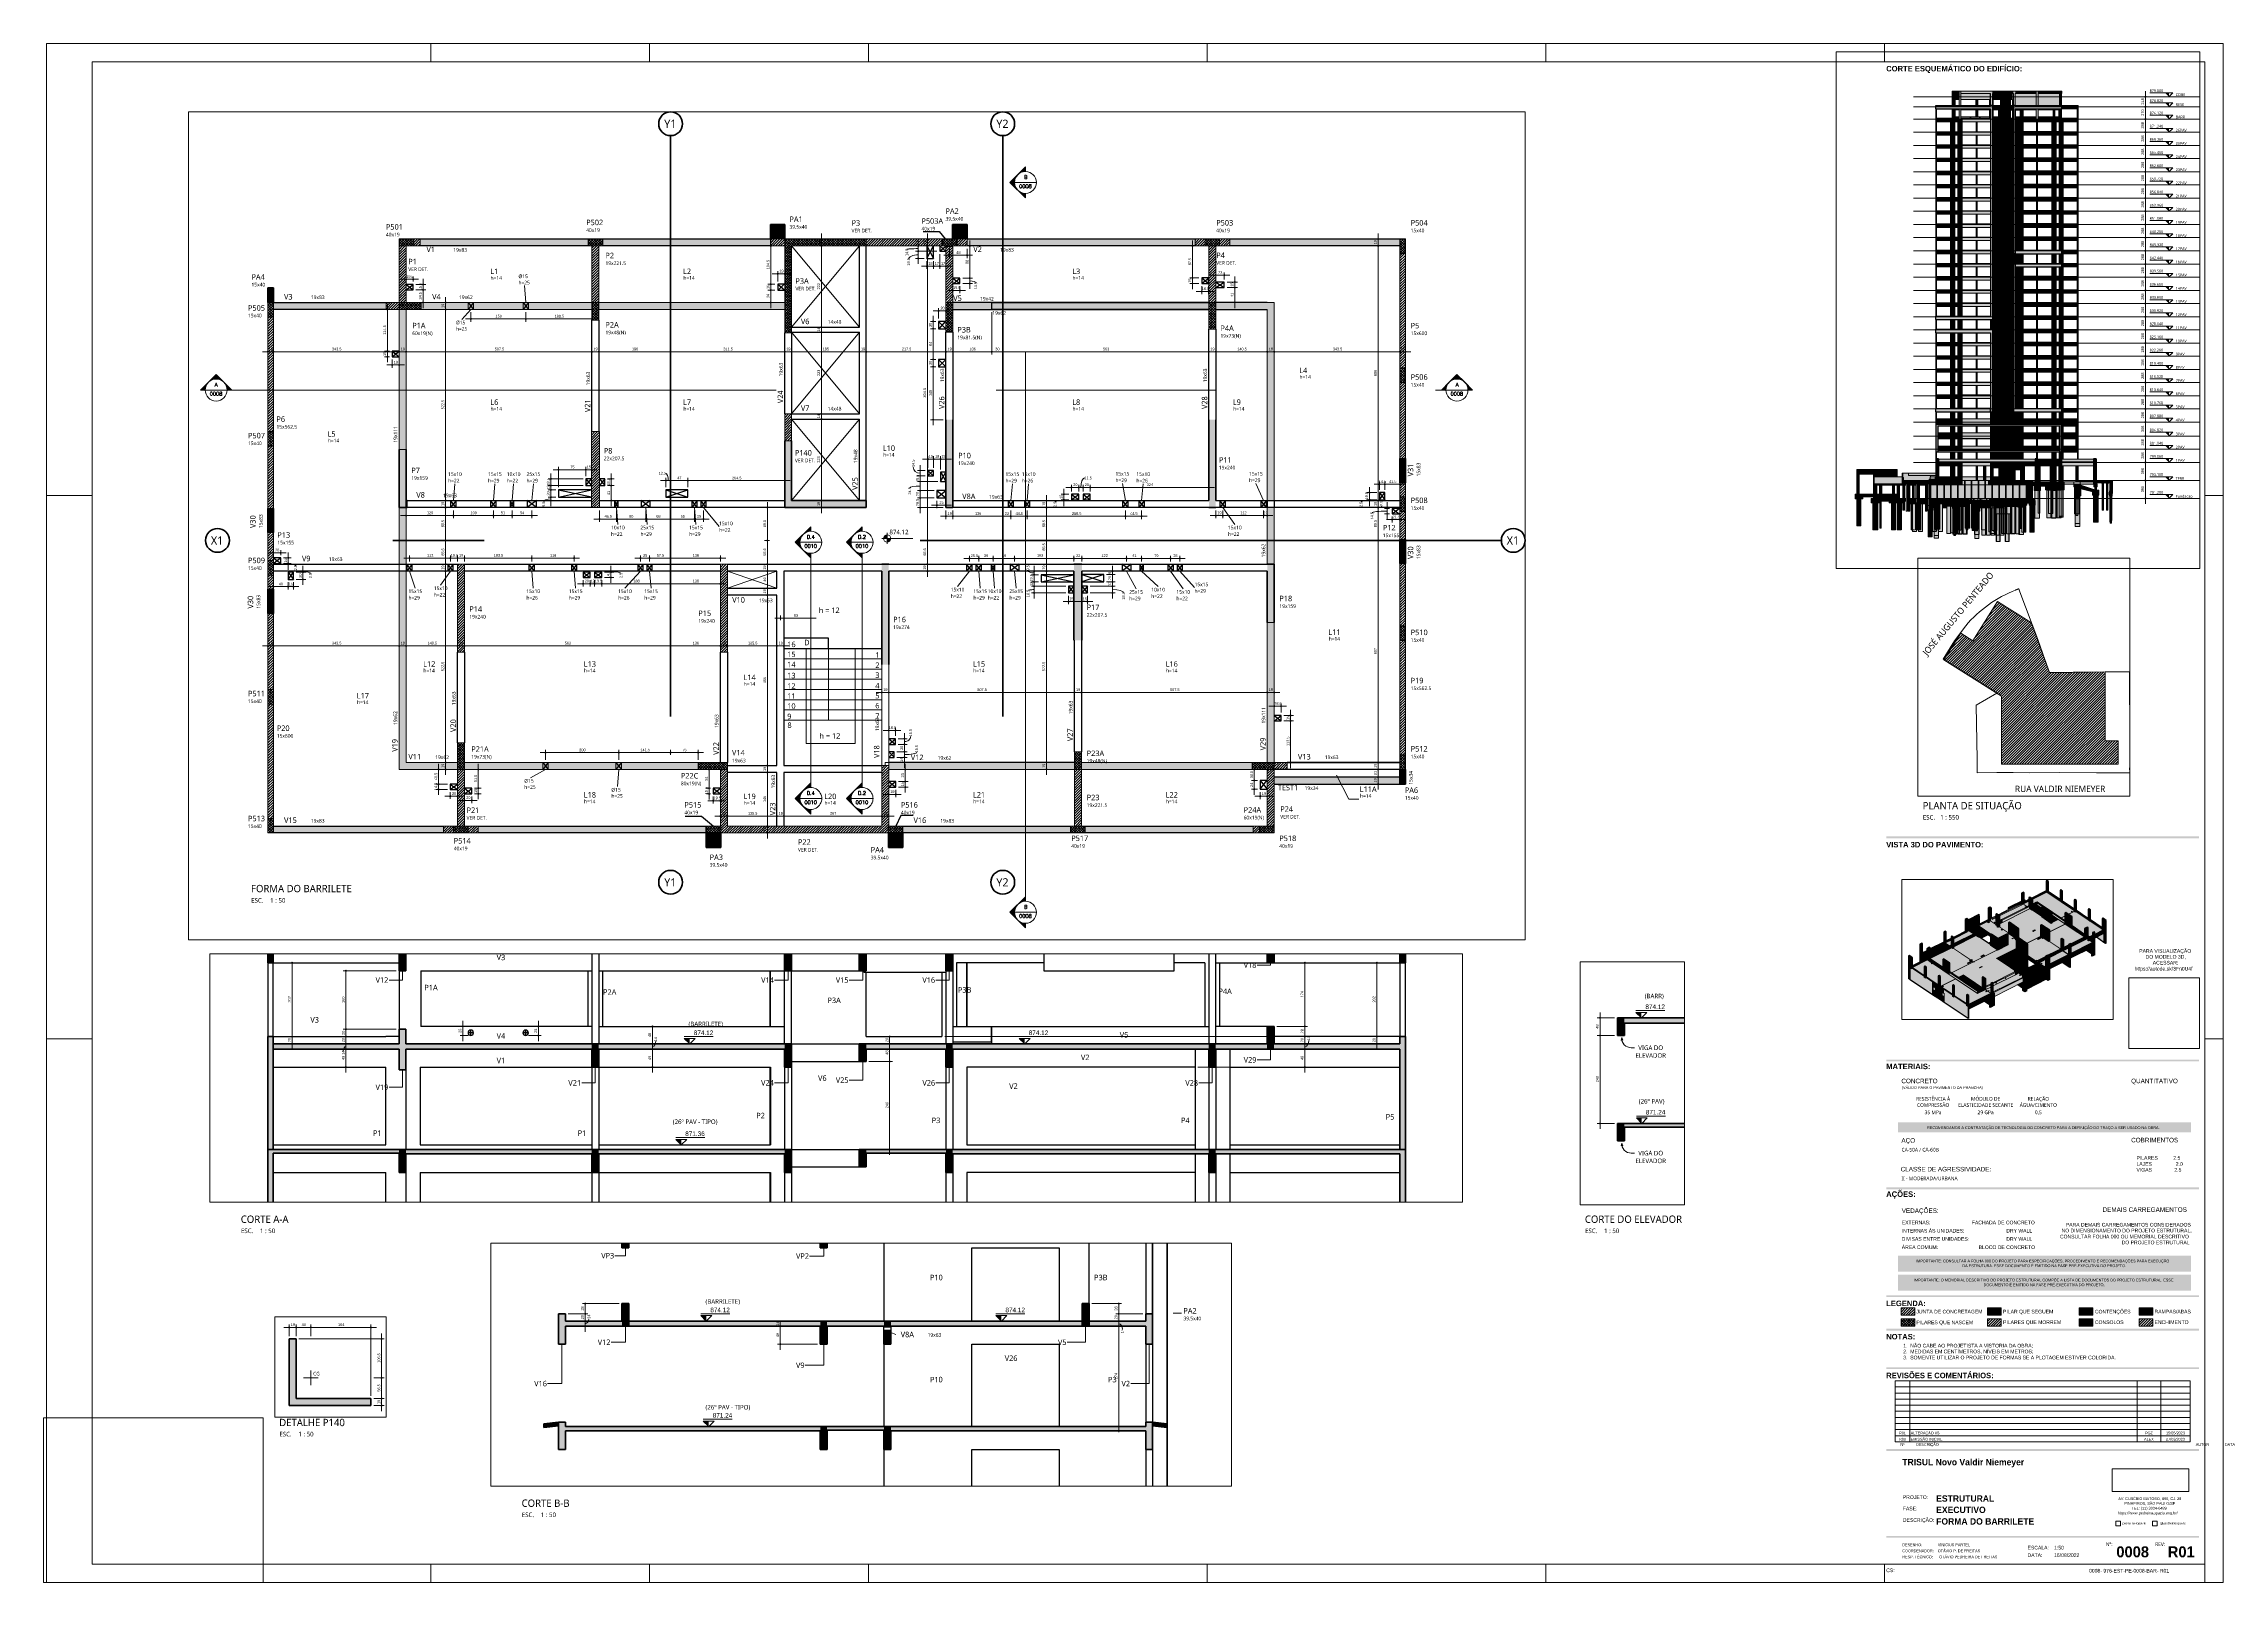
# Paper-space layout 'Layout1' of a CAD drawing. Header units: centimetres. Extents: x 0 to 119, y 0 to 84.
# The model-space entities are those that its viewports show. They can reach past a viewport. Long polylines and large blocks are cut down to what shows.
import ezdxf

# ---------------------------------------------------------------- set-up
doc = ezdxf.new("R2010")
doc.units = ezdxf.units.CM
for name, pattern in [('Centro', [3.175, 0.635, -0.47625, 1.5875, -0.47625]), ('Centro de 6 mm', [1.32, 0.6, -0.24, 0.24, -0.24]), ('Dash dot', [1.5875, 0.635, -0.47625, 0, -0.47625]), ('Hidden', [0.714375, 0.47625, -0.238125]), ('Hidden 0_75', [0.15, 0.075, -0.075]), ('Projeção', [0.396875, 0.238125, -0.15875]), ('Traço', [0.635, 0.3175, -0.3175])]:
    doc.linetypes.add(name, pattern=pattern)
for name, color, linetype, lineweight in [('A-ANNO-DIMS', 7, 'Continuous', 9), ('A-ANNO-DIMS-400', 7, 'Continuous', 9), ('A-ANNO-DIMS-50', 7, 'Continuous', 9), ('A-DETL-GENF', 7, 'Continuous', 18), ('A-DETL-THIN', 7, 'Continuous', 25), ('A-FLOR', 7, 'Continuous', 25), ('A-FLOR-IDEN', 7, 'Continuous', 9), ('A-FLOR-LEVL', 7, 'Continuous', 9), ('A-GENM', 7, 'Continuous', 25), ('A-GENM-HDLN', 7, 'Traço', 18), ('A-GENM-IDEN', 7, 'Continuous', 9), ('G-ANNO-DIMS', 7, 'Continuous', 9), ('G-ANNO-SCHD', 7, 'Continuous', 9), ('G-ANNO-SYMB', 7, 'Continuous', 9), ('G-ANNO-TEXT', 7, 'Continuous', 9), ('G-ANNO-TTLB', 7, 'Continuous', 9), ('S-BEAM', 7, 'Continuous', 25), ('S-BEAM-HDLN', 7, 'Traço', 25), ('S-BEAM-IDEN', 7, 'Continuous', 9), ('S-COLS', 7, 'Continuous', 25), ('S-COLS-IDEN', 7, 'Continuous', 9), ('S-FNDN', 7, 'Continuous', 25), ('S-FNDN-HDLN', 7, 'Traço', 9), ('S-GRID', 7, 'Continuous', 9), ('S-GRID-IDEN', 7, 'Continuous', 9), ('S-STRS', 7, 'Continuous', 9)]:
    doc.layers.add(name, color=color, linetype=linetype, lineweight=lineweight)
doc.layers.add('A-DETL', color=7, linetype='Continuous', lineweight=18, true_color=0x00a600)
doc.layers.add('G-ANNO-NPLT', color=7, linetype='Continuous', plot=False)
doc.styles.add('Arial', font='arial.ttf', dxfattribs={"width": 0.9, "height": 7.5})
doc.styles.add('Arial_1', font='arial.ttf', dxfattribs={"height": 12.5})
doc.styles.add('Arial_2', font='arial.ttf', dxfattribs={"width": 0.9, "height": 60})
doc.styles.add('Fira Sans SemiBold', font='', dxfattribs={"height": 0.35})
doc.styles.add('Fira Sans SemiBold_1', font='', dxfattribs={"height": 0.3})
doc.styles.add('Fira Sans SemiBold_2', font='', dxfattribs={"height": 0.6})
doc.styles.add('Gadugi', font='gadugi.ttf', dxfattribs={"height": 12.5})
doc.styles.add('Gadugi_1', font='gadugi.ttf', dxfattribs={"height": 10})
doc.styles.add('Gadugi_2', font='gadugi.ttf', dxfattribs={"height": 15})
doc.styles.add('Gadugi_3', font='gadugi.ttf', dxfattribs={"height": 0.2})
doc.styles.add('Gadugi_4', font='gadugi.ttf', dxfattribs={"height": 22.5})
doc.styles.add('Gadugi_5', font='gadugi.ttf', dxfattribs={"height": 60})
doc.styles.add('Gadugi_B', font='gadugib.ttf', dxfattribs={"height": 192.5})
doc.styles.add('Gadugi_B_1', font='gadugib.ttf', dxfattribs={"height": 0.25})
doc.styles.add('Gadugi_B_2', font='gadugib.ttf', dxfattribs={"height": 0.4})
doc.styles.add('Libre Franklin', font='', dxfattribs={"height": 0.2})
doc.styles.add('Libre Franklin_1', font='', dxfattribs={"height": 0.15})
doc.styles.add('Libre Franklin_2', font='', dxfattribs={"height": 0.25})
doc.styles.add('Libre Franklin_3', font='', dxfattribs={"height": 0.13})
doc.styles.add('RomanD', font='romand__.ttf', dxfattribs={"height": 10})
doc.styles.get('Fira Sans SemiBold').set_extended_font_data('Fira Sans SemiBold')
doc.styles.get('Fira Sans SemiBold_1').set_extended_font_data('Fira Sans SemiBold')
doc.styles.get('Fira Sans SemiBold_2').set_extended_font_data('Fira Sans SemiBold')
doc.styles.get('Libre Franklin').set_extended_font_data('Libre Franklin')
doc.styles.get('Libre Franklin_1').set_extended_font_data('Libre Franklin')
doc.styles.get('Libre Franklin_2').set_extended_font_data('Libre Franklin')
doc.styles.get('Libre Franklin_3').set_extended_font_data('Libre Franklin')
doc.dimstyles.new('PED_1_5mm_ESQ', dxfattribs={"dimscale": 30.48, "dimtxt": 7.651945, "dimasz": 0.328084, "dimexe": 0.246063, "dimexo": 0.246063, "dimgap": 0.049213, "dimtad": 1, "dimdec": 1, "dimrnd": 0.5, "dimdsep": 46, "dimtxsty": 'Arial', "dimblk1": 'DOTSMALL', "dimblk2": 'DOTSMALL', "dimsah": 1, "dimcen": 0.09, "dimdle": 0.492126, "dimazin": 0, "dimtfac": 1, "dimtdec": 4, "dimtix": 1, "dimtmove": 0, "dimatfit": 3, "dimfxl": 1, "dimtvp": 1, "dimtolj": 1, "dimtzin": 0, "dimarcsym": 2})
doc.dimstyles.new('PED_1_5mm_ESQ_1', dxfattribs={"dimscale": 30.48, "dimtxt": 7.651945, "dimasz": 0.328084, "dimexe": 0.246063, "dimexo": 0.246063, "dimgap": 0.049213, "dimtad": 1, "dimdec": 1, "dimrnd": 0.5, "dimdsep": 46, "dimtxsty": 'Arial', "dimblk1": 'DOTSMALL', "dimblk2": 'DOTSMALL', "dimsah": 1, "dimcen": 0.09, "dimdle": 0.492126, "dimazin": 0, "dimtfac": 1, "dimtdec": 4, "dimtix": 1, "dimtmove": 2, "dimatfit": 3, "dimfxl": 1, "dimtvp": 1, "dimtolj": 1, "dimtzin": 0, "dimarcsym": 2})
doc.dimstyles.new('PED_1_5mm_ESQ_2', dxfattribs={"dimscale": 30.48, "dimtxt": 7.651945, "dimasz": 0.328084, "dimexe": 0.246063, "dimexo": 0.246063, "dimgap": 0.049213, "dimtad": 1, "dimdec": 1, "dimrnd": 0.5, "dimdsep": 46, "dimtxsty": 'Arial', "dimblk1": 'DOTSMALL', "dimblk2": 'DOTSMALL', "dimsah": 1, "dimcen": 0.09, "dimdle": 0.492126, "dimazin": 0, "dimtfac": 1, "dimtdec": 4, "dimtix": 1, "dimtmove": 1, "dimatfit": 3, "dimfxl": 1, "dimtvp": 1, "dimtolj": 1, "dimtzin": 0, "dimarcsym": 2})
doc.dimstyles.new('PED_1_5mm_ESQ_3', dxfattribs={"dimscale": 30.48, "dimtxt": 61.215564, "dimasz": 2.624672, "dimexe": 1.968504, "dimexo": 1.968504, "dimgap": 0.393701, "dimtad": 1, "dimdec": 1, "dimrnd": 0.5, "dimdsep": 46, "dimtxsty": 'Arial_2', "dimblk1": 'DOTSMALL', "dimblk2": 'DOTSMALL', "dimsah": 1, "dimcen": 0.09, "dimdle": 3.937008, "dimazin": 0, "dimtfac": 1, "dimtdec": 4, "dimtix": 1, "dimtmove": 0, "dimatfit": 3, "dimfxl": 1, "dimtvp": 1, "dimtolj": 1, "dimtzin": 0, "dimarcsym": 2})
picture_1 = doc.add_image_def('image1.png', size_in_pixel=(450, 450))
picture_2 = doc.add_image_def('image2.jpg', size_in_pixel=(541, 540))
picture_3 = doc.add_image_def('image3.jpg', size_in_pixel=(225, 224))
picture_4 = doc.add_image_def('image4.jpg', size_in_pixel=(3048, 900))
pattern_1 = [(45, (0, 0), (-0.07071068, 0.07071068), [])]
pattern_2 = [(45, (2647.826, 0), (-3.535534, 3.535534), [])]
pattern_3 = [(45, (2647.826, 0), (-3.535534, 3.535534), []), (135, (2647.826, 0), (-3.535534, -3.535534), [])]

# ---------------------------------------------------------------- blocks, each defined once
blk = doc.blocks.new('PED_FOLHAS_CARIMBO_PED_R04_2020 - A0-2564970-976-EST-PE-0008-BAR')
at = {"layer": 'G-ANNO-TTLB', "true_color": 0xdadada}
for points in [[(117.74, 40.77), (117.74, 40.67), (100.65, 40.67), (100.65, 40.77)], [(117.74, 28.57), (117.74, 28.47), (100.65, 28.47), (100.65, 28.57)], [(117.3, 25.14), (117.3, 24.59), (101.3, 24.59), (101.3, 25.14)], [(117.74, 21.59), (117.74, 21.49), (100.65, 21.49), (100.65, 21.59)], [(117.3, 17.85), (117.3, 16.98), (101.3, 16.98), (101.3, 17.85)], [(117.3, 16.81), (117.3, 15.94), (101.3, 15.94), (101.3, 16.81)], [(117.74, 15.69), (117.74, 15.59), (100.65, 15.59), (100.65, 15.69)], [(117.74, 13.86), (117.74, 13.76), (100.65, 13.76), (100.65, 13.86)], [(117.74, 11.76), (117.74, 11.66), (100.65, 11.66), (100.65, 11.76)], [(117.74, 7.29), (117.74, 7.19), (100.65, 7.19), (100.65, 7.29)], [(117.74, 2.54), (117.74, 2.44), (100.65, 2.44), (100.65, 2.54)]]:
    blk.add_hatch(color=254, dxfattribs=at).paths.add_polyline_path(points, flags=0)
at = {"layer": 'G-ANNO-TTLB', "true_color": 0xff8040}
h = blk.add_hatch(dxfattribs=at)
h.set_pattern_fill('FP_4', color=11, style=0, pattern_type=2)
h.set_pattern_definition(pattern_1)
h.paths.add_polyline_path([(102.21, 15), (102.21, 14.6), (101.46, 14.6), (101.46, 15)], flags=0)
at = {"layer": 'G-ANNO-TTLB', "true_color": 0x0000ff}
h = blk.add_hatch(dxfattribs=at)
h.set_pattern_fill('FP_5', color=5, style=0, pattern_type=2)
h.set_pattern_definition([(45, (0, 0), (-0.07071068, 0.07071068), []), (135, (0, 0), (-0.07071068, -0.07071068), [])])
h.paths.add_polyline_path([(102.21, 14.41), (102.21, 14.01), (101.46, 14.01), (101.46, 14.41)], flags=0)
at = {"layer": 'G-ANNO-TTLB', "true_color": 0x808080}
blk.add_hatch(color=8, dxfattribs=at).paths.add_polyline_path([(106.93, 15), (106.93, 14.6), (106.18, 14.6), (106.18, 15)], flags=0)
h = blk.add_hatch(dxfattribs=at)
h.set_pattern_fill('FP_4', color=8, style=0, pattern_type=2)
h.set_pattern_definition(pattern_1)
h.paths.add_polyline_path([(106.93, 14.41), (106.93, 14.01), (106.18, 14.01), (106.18, 14.41)], flags=0)
at = {"layer": 'G-ANNO-TTLB', "true_color": 0xffb0ff}
blk.add_hatch(color=211, dxfattribs=at).paths.add_polyline_path([(111.94, 15), (111.94, 14.6), (111.19, 14.6), (111.19, 15)], flags=0)
at = {"layer": 'G-ANNO-TTLB', "true_color": 0x89f7fa}
blk.add_hatch(color=131, dxfattribs=at).paths.add_polyline_path([(111.94, 14.41), (111.94, 14.01), (111.19, 14.01), (111.19, 14.41)], flags=0)
at = {"layer": 'G-ANNO-TTLB', "true_color": 0xccffcc}
blk.add_hatch(color=254, dxfattribs=at).paths.add_polyline_path([(115.21, 15), (115.21, 14.6), (114.46, 14.6), (114.46, 15)], flags=0)
at = {"layer": 'G-ANNO-TTLB', "true_color": 0x808080}
h = blk.add_hatch(dxfattribs=at)
h.set_pattern_fill('FP_4', color=8, style=0, pattern_type=2)
h.set_pattern_definition(pattern_1)
h.paths.add_polyline_path([(115.21, 14.41), (115.21, 14.01), (114.46, 14.01), (114.46, 14.41)], flags=0)
at = {"layer": 'G-ANNO-TTLB'}
for p, q in [((0.15, 0), (0.15, 84.1)), ((0.15, 84.1), (119.05, 84.1)), ((21.15, 84.1), (21.15, 83.1)), ((33.1, 84.1), (33.1, 83.1)), ((45.05, 84.1), (45.05, 83.1)), ((63.55, 84.1), (63.55, 83.1)), ((82.05, 84.1), (82.05, 83.1)), ((100.55, 84.1), (100.55, 83.1)), ((119.05, 84.1), (119.05, 0)), ((2.65, 83.1), (118.05, 83.1)), ((2.65, 1), (2.65, 83.1)), ((118.05, 83.1), (118.05, 1)), ((0.15, 59.4), (2.65, 59.4)), ((118.05, 59.4), (119.05, 59.4)), ((0.15, 29.7), (2.65, 29.7)), ((118.05, 29.7), (119.05, 29.7)), ((118.05, 29.7), (119.05, 29.7)), ((102.21, 14.41), (101.46, 14.41)), ((101.46, 14.41), (101.46, 14.01)), ((102.21, 14.01), (102.21, 14.41)), ((106.93, 15), (106.18, 15)), ((106.18, 15), (106.18, 14.6)), ((106.18, 14.6), (106.93, 14.6)), ((106.93, 14.41), (106.18, 14.41)), ((106.18, 14.41), (106.18, 14.01)), ((106.93, 14.6), (106.93, 15)), ((106.93, 14.01), (106.93, 14.41)), ((111.94, 15), (111.19, 15)), ((111.19, 15), (111.19, 14.6)), ((111.19, 14.6), (111.94, 14.6)), ((111.94, 14.41), (111.19, 14.41)), ((111.19, 14.41), (111.19, 14.01)), ((111.94, 14.6), (111.94, 15)), ((111.94, 14.01), (111.94, 14.41)), ((115.21, 15), (114.46, 15)), ((114.46, 15), (114.46, 14.6)), ((114.46, 14.6), (115.21, 14.6)), ((115.21, 14.41), (114.46, 14.41)), ((114.46, 14.41), (114.46, 14.01)), ((115.21, 14.6), (115.21, 15)), ((115.21, 14.01), (115.21, 14.41)), ((101.46, 14.01), (102.21, 14.01)), ((106.18, 14.01), (106.93, 14.01)), ((111.19, 14.01), (111.94, 14.01)), ((114.46, 14.01), (115.21, 14.01)), ((118.05, 0), (118.05, 12.89)), ((118.05, 0), (118.05, 12.89)), ((118.05, 1), (2.65, 1)), ((21.15, 1), (21.15, 0)), ((21.15, 1), (21.15, 0)), ((33.1, 1), (33.1, 0)), ((33.1, 1), (33.1, 0)), ((45.05, 1), (45.05, 0)), ((45.05, 1), (45.05, 0)), ((63.55, 1), (63.55, 0)), ((63.55, 1), (63.55, 0)), ((82.05, 1), (82.05, 0)), ((82.05, 1), (82.05, 0)), ((100.55, 1), (100.55, 0)), ((100.55, 1), (100.55, 0)), ((119.05, 0), (0.15, 0))]:
    blk.add_line(p, q, dxfattribs=at)
at = {"layer": 'G-ANNO-TTLB', "color": 11, "true_color": 0xff8040}
for p, q in [((102.21, 15), (101.46, 15)), ((101.46, 15), (101.46, 14.6)), ((101.46, 14.6), (102.21, 14.6)), ((102.21, 14.6), (102.21, 15))]:
    blk.add_line(p, q, dxfattribs=at)
at = {"layer": 'G-ANNO-TTLB', "attachment_point": 1}
for s, insert, char_height, width, style in [('CORTE ESQUEMÁTICO DO EDIFÍCIO:', (100.65, 82.88), 0.3, 8.3055, 'Fira Sans SemiBold_1'), ('VISTA 3D DO PAVIMENTO:', (100.65, 40.47), 0.3, 6.0608, 'Fira Sans SemiBold_1'), ('PARA VISUALIZAÇÃO', (114.47, 34.61), 0.2, 3.3992, 'Libre Franklin'), ('https://autode.sk/3Fn0U4f', (114.22, 33.64), 0.2, 4.0004, 'Libre Franklin'), ('DO MODELO 3D,', (114.82, 34.29), 0.2, 2.5413, 'Libre Franklin'), ('ACESSAR: ', (115.21, 33.97), 0.2, 1.6675, 'Libre Franklin'), ('MATERIAIS:', (100.65, 28.35), 0.3, 2.7017, 'Fira Sans SemiBold_1'), ('CONCRETO', (101.48, 27.53), 0.25, 2.3169, 'Libre Franklin_2'), ('QUANTITATIVO', (114.03, 27.53), 0.25, 3.1426, 'Libre Franklin_2'), ('(VÁLIDO PARA O PAVIMENTO DA PRANCHA)', (101.5, 27.12), 0.15, 5.5316, 'Libre Franklin_1'), ('AÇO', (101.48, 24.28), 0.25, 0.8979, 'Libre Franklin_2'), ('RECOMENDAMOS A CONTRATAÇÃO DE TECNOLOGIA DO CONCRETO PARA A DEFINIÇÃO DO TRAÇO A SER USADO NA OBRA.', (102.88, 24.93), 0.15, 15.5688, 'Libre Franklin_1'), ('COBRIMENTOS', (114.03, 24.3), 0.25, 3.0705, 'Libre Franklin_2'), ('CLASSE DE AGRESSIVIDADE:', (101.44, 22.71), 0.25, 5.7802, 'Libre Franklin_2'), ('AÇÕES:', (100.65, 21.37), 0.3, 1.6996, 'Fira Sans SemiBold_1'), ('VEDAÇÕES:', (101.5, 20.44), 0.25, 2.3489, 'Libre Franklin_2'), ('DEMAIS CARREGAMENTOS', (112.47, 20.5), 0.25, 5.4755, 'Libre Franklin_2'), ('EXTERNAS:', (101.5, 19.77), 0.2, 1.8038, 'Libre Franklin'), ('INTERNAS ÀS UNIDADES:', (101.5, 19.32), 0.2, 3.9684, 'Libre Franklin'), ('NO DIMENSIONAMENTO DO PROJETO ESTRUTURAL, ', (110.23, 19.33), 0.2, 8.2333, 'Libre Franklin'), ('PARA DEMAIS CARREGAMENTOS CONSIDERADOS ', (110.46, 19.65), 0.2, 7.9608, 'Libre Franklin'), ('ÁREA COMUM:', (101.5, 18.42), 0.2, 2.3008, 'Libre Franklin'), ('DIVISAS ENTRE UNIDADES:', (101.5, 18.87), 0.2, 4.2489, 'Libre Franklin'), ('CONSULTAR FOLHA 000 OU MEMORIAL DESCRITIVO', (110.14, 19), 0.2, 8.3456, 'Libre Franklin'), ('DO PROJETO ESTRUTURAL', (113.51, 18.68), 0.2, 4.265, 'Libre Franklin'), ('IMPORTANTE: CONSULTAR A FOLHA 000 DO PROJETO PARA ESPECIFICAÇÕES, PROCEDIMENTO E RECOMENDAÇÕES PARA EXECUÇÃO ', (102.28, 17.64), 0.15, 17.0759, 'Libre Franklin_1'), ('DA ESTRUTURA. ESSE DOCUMENTO É EMITIDO NA FASE PRÉ-EXECUTIVA DO PROJETO.', (104.81, 17.38), 0.15, 10.8789, 'Libre Franklin_1'), ('IMPORTANTE: O MEMORIAL DESCRITIVO DO PROJETO ESTRUTURAL COMPÕE A LISTA DE DOCUMENTOS DO PROJETO ESTRUTURAL. ESSE ', (102.16, 16.6), 0.15, 17.3646, 'Libre Franklin_1'), ('DOCUMENTO É EMITIDO NA FASE PRÉ-EXECUTIVA DO PROJETO.', (105.97, 16.34), 0.15, 8.057, 'Libre Franklin_1'), ('LEGENDA:', (100.65, 15.4), 0.3, 2.3329, 'Fira Sans SemiBold_1'), ('JUNTA DE CONCRETAGEM', (102.3, 14.9), 0.2, 4.1527, 'Libre Franklin'), ('PILARES QUE NASCEM', (102.3, 14.31), 0.2, 3.5916, 'Libre Franklin'), ('PILAR QUE SEGUEM', (107.03, 14.9), 0.2, 3.1506, 'Libre Franklin'), ('PILARES QUE MORREM', (107.03, 14.32), 0.2, 3.6717, 'Libre Franklin'), ('CONTENÇÕES', (112.05, 14.9), 0.2, 2.2447, 'Libre Franklin'), ('CONSOLOS', (112.05, 14.32), 0.2, 1.8198, 'Libre Franklin'), ('RAMPAS/ABAS', (115.31, 14.9), 0.2, 2.4211, 'Libre Franklin'), ('ENCHIMENTO', (115.31, 14.32), 0.2, 2.1806, 'Libre Franklin'), ('NOTAS:', (100.65, 13.58), 0.3, 1.7637, 'Fira Sans SemiBold_1'), ('2.  MEDIDAS EM CENTÍMETROS, NÍVEIS EM METROS;', (101.58, 12.72), 0.2, 8.1612, 'Libre Franklin'), ('3.  SOMENTE UTILIZAR O PROJETO DE FORMAS SE A PLOTAGEM ESTIVER COLORIDA.', (101.58, 12.39), 0.2, 13.3802, 'Libre Franklin'), ('1.  NÃO CABE AO PROJETISTA A VISTORIA DA OBRA;', (101.58, 13.04), 0.2, 8.1772, 'Libre Franklin'), ('REVISÕES E COMENTÁRIOS:', (100.65, 11.46), 0.3, 6.5017, 'Fira Sans SemiBold_1'), ('Nº           DESCRIÇÃO                                                                                                                                                                                                                                                    AUTOR               DATA', (101.43, 7.61), 0.15, 18.5831, 'Libre Franklin_1'), ('ESTRUTURAL', (103.38, 4.76), 0.35, 3.5675, 'Fira Sans SemiBold'), ('PROJETO:', (101.56, 4.76), 0.2, 1.5553, 'Libre Franklin'), ('FASE:', (101.56, 4.14), 0.2, 0.8979, 'Libre Franklin'), ('https://www.pedreiratopazio.eng.br/', (113.31, 3.87), 0.15, 4.3131, 'Libre Franklin_1'), ('AV. EUSÉBIO MATOSO, 690, CJ. 28', (113.33, 4.65), 0.15, 4.2489, 'Libre Franklin_1'), ('PINHEIROS, SÃO PAULO/SP', (113.66, 4.39), 0.15, 3.4392, 'Libre Franklin_1'), ('TEL: (11) 3034-6489', (114.06, 4.13), 0.15, 2.4852, 'Libre Franklin_1'), ('DESCRIÇÃO:', (101.56, 3.51), 0.2, 1.9561, 'Libre Franklin'), ('pedreira-topázio               @pedreiratopazio', (113.56, 3.3), 0.13, 4.1447, 'Libre Franklin_3'), ('COORDENADOR:', (101.53, 1.8), 0.15, 2.0764, 'Libre Franklin_1'), ('DESENHO:', (101.53, 2.13), 0.15, 1.3068, 'Libre Franklin_1'), ('RESP. TÉCNICO:      OTÁVIO PEDREIRA DE FREITAS', (101.53, 1.47), 0.15, 6.2211, 'Libre Franklin_1'), ('ESCALA:', (108.37, 2), 0.2, 1.3549, 'Libre Franklin'), ('DATA:', (108.37, 1.59), 0.2, 0.97, 'Libre Franklin'), ('Nº:', (112.64, 2.19), 0.2, 0.481, 'Gadugi_3'), ('REV:', (115.34, 2.19), 0.2, 0.6734, 'Gadugi_3'), ('CS:', (100.65, 0.76), 0.2, 0.497, 'Libre Franklin')]:
    blk.add_mtext(s, dxfattribs=dict(at, insert=insert, char_height=char_height, width=width, style=style))
at = {"layer": 'G-ANNO-TTLB'}
image = blk.add_image(picture_1, insert=(113.9, 29.18), size_in_units=(3.87, 3.87), dxfattribs=at)
image.dxf.flags = 7
image = blk.add_image(picture_4, insert=(112.99, 4.96), size_in_units=(4.19, 1.24), dxfattribs=at)
image.dxf.flags = 7
image = blk.add_image(picture_2, insert=(113.2, 3.1), size_in_units=(0.25, 0.25), dxfattribs=at)
image.dxf.flags = 7
image = blk.add_image(picture_3, insert=(115.2, 3.09), size_in_units=(0.25, 0.249), dxfattribs=at)
image.dxf.flags = 7
blk = doc.blocks.new('Viewport - PED_TÍTULO_FRM_CRT_DET__R00-1758891-976-EST-PE-0008-BAR')
at = {"layer": 'G-ANNO-TTLB', "insert": (0.26, -0.18), "char_height": 0.25, "width": 0.8418, "attachment_point": 1, "style": 'Gadugi_B_1'}
blk.add_mtext('ESC.', dxfattribs=at)
blk = doc.blocks.new('TQS - Pilar retangular - 15_0 x 40_0-3748680-PL H 001 - FORMA DO BARRILETE')
at = {"layer": 'S-COLS', "lineweight": 70, "true_color": 0x808080}
blk.add_hatch(color=8, dxfattribs=at).paths.add_polyline_path([(7.5, 20), (-7.5, 20), (-7.5, -20), (7.5, -20)], flags=0)
at = {"layer": 'S-COLS', "color": 190, "lineweight": 70, "true_color": 0x8000ff}
for p, q in [((-7.5, 20), (-7.5, -20)), ((7.5, -20), (7.5, 20)), ((-7.5, -20), (7.5, -20))]:
    blk.add_line(p, q, dxfattribs=at)
blk = doc.blocks.new('PED_COMPL_ESC_TRIANGULO_BAIXO_R00_2019 - 01-3741892-PL H 001 - FORMA DO BARRILETE')
at = {"layer": 'S-BEAM'}
for p, q in [((60.99, 28.12), (-60.99, 28.12)), ((60.99, 0), (60.99, 28.12)), ((-60.99, 0), (60.99, 0))]:
    blk.add_line(p, q, dxfattribs=at)
blk = doc.blocks.new('PED_FURO_RETANGULAR_R04_2020 - 15x10x22-3621887-PL H 001 - FORMA DO BARRILETE')
at = {"layer": 'A-GENM-HDLN'}
for p, q in [((-7.5, 9.5), (7.5, -9.5)), ((-7.5, -9.5), (7.5, 9.5)), ((-7.5, -9.5), (-7.5, 9.5)), ((7.5, 9.5), (7.5, -9.5))]:
    blk.add_line(p, q, dxfattribs=at)
blk = doc.blocks.new('PED_FURO_RETANGULAR_R04_2020 - 15x15x29-3491205-PL H 001 - FORMA DO BARRILETE')
at = {"layer": 'A-GENM-HDLN'}
for p, q in [((-7.5, 9.5), (7.5, -9.5)), ((-7.5, -9.5), (7.5, 9.5)), ((-7.5, -9.5), (-7.5, 9.5)), ((7.5, 9.5), (7.5, -9.5))]:
    blk.add_line(p, q, dxfattribs=at)
blk = doc.blocks.new('PED_FURO_RETANGULAR_R04_2020 - 10x10x22-3536245-PL H 001 - FORMA DO BARRILETE')
at = {"layer": 'A-GENM-HDLN'}
for p, q in [((-5, 9.5), (5, -9.5)), ((-5, -9.5), (5, 9.5)), ((-5, -9.5), (-5, 9.5)), ((5, 9.5), (5, -9.5))]:
    blk.add_line(p, q, dxfattribs=at)
blk = doc.blocks.new('PED_FURO_RETANGULAR_R04_2020 - 25x15x29-3618377-PL H 001 - FORMA DO BARRILETE')
at = {"layer": 'A-GENM-HDLN'}
for p, q in [((-12.5, -9.5), (-12.5, 9.5)), ((-12.49, 9.5), (12.49, -9.5)), ((-12.49, -9.5), (12.49, 9.5)), ((12.5, 9.5), (12.5, -9.5))]:
    blk.add_line(p, q, dxfattribs=at)
blk = doc.blocks.new('PED_FURO_RETANGULAR_R04_2020 - 15x10x26-3623036-PL H 001 - FORMA DO BARRILETE')
at = {"layer": 'A-GENM-HDLN'}
for p, q in [((-7.5, 9.5), (7.5, -9.5)), ((-7.5, -9.5), (7.5, 9.5)), ((-7.5, -9.5), (-7.5, 9.5)), ((7.5, 9.5), (7.5, -9.5))]:
    blk.add_line(p, q, dxfattribs=at)
blk = doc.blocks.new('PED_FURO_CIRCULAR_R04_2020 - 15x25-3721065-PL H 001 - FORMA DO BARRILETE')
at = {"layer": 'A-GENM-HDLN'}
for p, q in [((7.5, -9.5), (-7.5, 9.5)), ((-7.5, -9.5), (7.5, 9.5)), ((-7.5, -9.5), (-7.5, 9.5)), ((-7.5, 9.5), (7.5, 9.5)), ((7.5, 9.5), (7.5, -9.5)), ((7.5, -9.5), (-7.5, -9.5))]:
    blk.add_line(p, q, dxfattribs=at)
blk = doc.blocks.new('PED_FURO_CIRCULAR_R04_2020 - 15x25-V1-PL H 001 - FORMA DO BARRILETE')
at = {"layer": 'A-GENM-HDLN'}
for p, q in [((7.5, -9.5), (-7.5, 9.5)), ((-7.5, -9.5), (7.5, 9.5)), ((-7.5, -9.5), (-7.5, 9.5)), ((-7.5, 9.5), (7.5, 9.5)), ((7.5, 9.5), (7.5, -9.5))]:
    blk.add_line(p, q, dxfattribs=at)
blk = doc.blocks.new('PED_FURO_CIRCULAR_R04_2020 - 15x25-V2-PL H 001 - FORMA DO BARRILETE')
at = {"layer": 'A-GENM-HDLN'}
for p, q in [((7.5, -9.5), (-7.5, 9.5)), ((-7.5, -9.5), (7.5, 9.5)), ((-7.5, -9.5), (-7.5, 9.5)), ((7.5, 9.5), (7.5, -9.5)), ((7.5, -9.5), (-7.5, -9.5))]:
    blk.add_line(p, q, dxfattribs=at)
blk = doc.blocks.new('PED_FURO_CIRCULAR_R04_2020 - 15x25-3721065-CT A 001 - CORTE A-A BARR')
at = {"layer": 'A-GENM'}
for p, q in [((-1204.34, 87435), (-1204.34, 87450)), ((-1196.84, 87442.5), (-1211.84, 87442.5))]:
    blk.add_line(p, q, dxfattribs=at)
blk = doc.blocks.new('PED_COMPL_ESC_TRIANGULO_BAIXO_R00_2019 - 01-3741892-3D H 001 - VISTA 3D BARR')
at = {"layer": 'S-BEAM', "lineweight": 9, "true_color": 0xbfbfbf}
blk.add_hatch(color=9, dxfattribs=at).paths.add_polyline_path([(15.55, 70905.54), (97.1, 70946.36), (97.1, 70949.21), (13.12, 70907.18), (13.55, 70906.89)], flags=0)
at = {"layer": 'S-BEAM', "lineweight": 9}
for p, q in [((13.12, 70907.18), (97.1, 70949.21)), ((97.1, 70949.21), (97.1, 70946.36))]:
    blk.add_line(p, q, dxfattribs=at)
blk = doc.blocks.new('PED_BLRET-1EST_R01_2019 - 75x75x65-3763687-CT H 002 - CRT ESQ')
at = {"layer": 'S-FNDN-HDLN'}
for p, q in [((1714.14, 79378), (1749.14, 79378)), ((1714.14, 79373), (1714.14, 79378)), ((1749.14, 79378), (1749.14, 79373)), ((1749.14, 79373), (1714.14, 79373))]:
    blk.add_line(p, q, dxfattribs=at)
blk = doc.blocks.new('Estaca W Gerdau - W250X32_7-3763720-CT H 002 - CRT ESQ')
at = {"layer": 'S-FNDN', "linetype": 'Traço', "lineweight": 9, "true_color": 0xa4b9db}
blk.add_hatch(color=9, dxfattribs=at).paths.add_polyline_path([(-1880.09, 79120), (-1871.56, 79120), (-1871.56, 79510), (-1886.16, 79510), (-1886.16, 79120)], flags=0)
at = {"layer": 'S-FNDN', "lineweight": 9}
for p, q in [((-1886.16, 79510), (-1886.16, 79120)), ((-1871.56, 79510), (-1886.16, 79510)), ((-1879.26, 79120), (-1879.26, 79510)), ((-1878.46, 79510), (-1878.46, 79120)), ((-1871.56, 79510), (-1871.56, 79120)), ((-1871.56, 79120), (-1886.16, 79120))]:
    blk.add_line(p, q, dxfattribs=at)
blk = doc.blocks.new('PED_FURO_RETANGULAR_R04_2020 - 10x10x32-3497891-CT H 002 - CRT ESQ')
at = {"layer": 'A-GENM', "lineweight": 9}
for p, q in [((-1660.36, 79478), (-1650.36, 79488)), ((-1650.36, 79478), (-1660.36, 79488))]:
    blk.add_line(p, q, dxfattribs=at)
blk = doc.blocks.new('PED_BLRET-1EST_R01_2019_muro_ - 60x60x60-3843966-CT H 002 - CRT ESQ')
at = {"layer": 'S-FNDN-HDLN'}
for p, q in [((-2471.57, 79455), (-2441.57, 79455)), ((-2471.57, 79450), (-2471.57, 79455)), ((-2441.57, 79455), (-2441.57, 79450)), ((-2441.57, 79450), (-2471.57, 79450))]:
    blk.add_line(p, q, dxfattribs=at)
blk = doc.blocks.new('PED_FURO_CIRCULAR_R04_2020 - 15x25-3721065-CT H 002 - CRT ESQ')
at = {"layer": 'A-GENM', "lineweight": 9}
for p, q in [((-1000.58, 87435), (-1000.58, 87450)), ((-993.08, 87442.5), (-1008.08, 87442.5))]:
    blk.add_line(p, q, dxfattribs=at)
blk = doc.blocks.new('PED_BLRET-1EST_R01_2019 - 75x75x65-V10-CT H 002 - CRT ESQ')
at = {"layer": 'S-FNDN-HDLN'}
for p, q in [((1305.64, 79340), (1340.64, 79340)), ((1305.64, 79335), (1305.64, 79340)), ((1340.64, 79340), (1340.64, 79335)), ((1340.64, 79335), (1305.64, 79335))]:
    blk.add_line(p, q, dxfattribs=at)
blk = doc.blocks.new('PED_BLRET-1EST_R01_2019 - 75x75x65-V11-CT H 002 - CRT ESQ')
at = {"layer": 'S-FNDN-HDLN'}
for p, q in [((325.27, 79015), (360.27, 79015)), ((360.27, 79010), (325.32, 79010))]:
    blk.add_line(p, q, dxfattribs=at)
blk = doc.blocks.new('PED_BLRET-1EST_R01_2019 - 75x75x65-V12-CT H 002 - CRT ESQ')
at = {"layer": 'S-FNDN-HDLN'}
for p, q in [((-1766.87, 79020), (-1731.87, 79020)), ((-1731.87, 79015), (-1766.87, 79015))]:
    blk.add_line(p, q, dxfattribs=at)
blk = doc.blocks.new('PED_BLRET-1EST_EXCENTRICA_R01_2019 - 110x130x100-V13-CT H 002 - CRT ESQ')
at = {"layer": 'S-FNDN-HDLN'}
for p, q in [((-325.98, 78945), (-325.98, 78950)), ((-235.98, 78950), (-235.98, 78945)), ((-251.57, 78945), (-325.98, 78945))]:
    blk.add_line(p, q, dxfattribs=at)
blk = doc.blocks.new('PED_BLRET-1EST_EXCENTRICA_R01_2019 - 110x130x100-3841337-CT H 002 - CRT ESQ')
at = {"layer": 'S-FNDN-HDLN'}
for p, q in [((117.34, 78980), (175.13, 78980)), ((117.34, 78975), (117.34, 78980)), ((175.14, 78980), (207.34, 78980)), ((207.34, 78980), (207.34, 78975)), ((175.13, 78975), (117.34, 78975)), ((207.34, 78975), (175.14, 78975))]:
    blk.add_line(p, q, dxfattribs=at)
blk = doc.blocks.new('PED_BLRET-1EST_EXCENTRICA_R01_2019 - 110x130x100-V3-CT H 002 - CRT ESQ')
at = {"layer": 'S-FNDN-HDLN'}
for p, q in [((297.76, 78980), (325.27, 78980)), ((297.76, 78975), (297.76, 78980)), ((325.27, 78980), (360.26, 78980)), ((360.27, 78980), (387.76, 78980)), ((387.76, 78980), (387.76, 78975)), ((325.27, 78975), (297.76, 78975)), ((360.26, 78975), (325.27, 78975)), ((387.76, 78975), (360.27, 78975))]:
    blk.add_line(p, q, dxfattribs=at)
blk = doc.blocks.new('PED_BLRET-1EST_EXCENTRICA_R01_2019 - 110x130x100-V14-CT H 002 - CRT ESQ')
at = {"layer": 'S-FNDN-HDLN'}
for p, q in [((703.97, 79385), (793.97, 79385)), ((703.97, 79380), (703.97, 79385)), ((793.97, 79385), (793.97, 79380)), ((793.97, 79380), (703.97, 79380))]:
    blk.add_line(p, q, dxfattribs=at)
blk = doc.blocks.new('PED_BLRET-1EST_EXCENTRICA_R01_2019 - 140x120x110-3841338-CT H 002 - CRT ESQ')
at = {"layer": 'S-FNDN-HDLN'}
for p, q in [((1273.172184, 79375.004), (1373.172184, 79375.004)), ((1273.172184, 79370.004), (1273.172184, 79375.004)), ((1373.172184, 79375.004), (1373.172184, 79370.004)), ((1373.172184, 79370.004), (1273.172184, 79370.004))]:
    blk.add_line(p, q, dxfattribs=at)
blk = doc.blocks.new('PED_BLRET-1EST_R01_2019 - 75x75x65-V4-CT H 002 - CRT ESQ')
at = {"layer": 'S-FNDN-HDLN'}
for p, q in [((85.13, 79060), (110.87, 79060)), ((85.13, 79055), (85.13, 79060)), ((110.87, 79060), (120.13, 79060)), ((120.13, 79060), (120.13, 79055)), ((110.87, 79055), (85.13, 79055)), ((120.13, 79055), (110.87, 79055))]:
    blk.add_line(p, q, dxfattribs=at)
blk = doc.blocks.new('PED_BLRET-1EST_R01_2019 - 75x75x65-V15-CT H 002 - CRT ESQ')
at = {"layer": 'S-FNDN-HDLN'}
for p, q in [((-1063.69, 79030), (-1098.69, 79030)), ((-1098.69, 79030), (-1098.69, 79025)), ((-1063.69, 79025), (-1063.69, 79030)), ((-1098.69, 79025), (-1063.69, 79025))]:
    blk.add_line(p, q, dxfattribs=at)
blk = doc.blocks.new('PED_BLRET-1EST_R01_2019_muro_ - 60x60x60-V16-CT H 002 - CRT ESQ')
at = {"layer": 'S-FNDN-HDLN'}
for p, q in [((-2472.67, 79455), (-2471.57, 79455)), ((-2472.67, 79450), (-2472.67, 79455)), ((-2442.67, 79455), (-2442.67, 79450))]:
    blk.add_line(p, q, dxfattribs=at)
blk = doc.blocks.new('PED_BLRET-1EST_R01_2019_muro_ - 60x60x60-V17-CT H 002 - CRT ESQ')
at = {"layer": 'S-FNDN-HDLN'}
for p, q in [((-2473.39, 79455), (-2472.68, 79455)), ((-2473.39, 79450), (-2473.39, 79455)), ((-2443.39, 79455), (-2443.39, 79450))]:
    blk.add_line(p, q, dxfattribs=at)
blk = doc.blocks.new('PED_BLRET-1EST_R01_2019_muro_ - 60x60x60-V18-CT H 002 - CRT ESQ')
at = {"layer": 'S-FNDN-HDLN'}
for p, q in [((-2474.88, 79455), (-2474.14, 79455)), ((-2474.88, 79450), (-2474.88, 79455)), ((-2444.88, 79455), (-2444.88, 79450))]:
    blk.add_line(p, q, dxfattribs=at)
blk = doc.blocks.new('PED_BLRET-1EST_R01_2019_muro_ - 60x60x60-V19-CT H 002 - CRT ESQ')
at = {"layer": 'S-FNDN-HDLN'}
for p, q in [((-2473.67, 79450), (-2473.67, 79455)), ((-2443.67, 79455), (-2443.67, 79450))]:
    blk.add_line(p, q, dxfattribs=at)
blk = doc.blocks.new('PED_BLRET-1EST_R01_2019_muro_ - 60x60x60-V20-CT H 002 - CRT ESQ')
at = {"layer": 'S-FNDN-HDLN'}
for p, q in [((-2476.37, 79455), (-2474.88, 79455)), ((-2476.37, 79450), (-2476.37, 79455)), ((-2446.37, 79455), (-2446.37, 79450))]:
    blk.add_line(p, q, dxfattribs=at)
blk = doc.blocks.new('PED_BLRET-1EST_R01_2019_muro_ - 60x60x60-V21-CT H 002 - CRT ESQ')
at = {"layer": 'S-FNDN-HDLN'}
for p, q in [((-2478.6, 79455), (-2477.86, 79455)), ((-2478.6, 79450), (-2478.6, 79455)), ((-2448.6, 79455), (-2448.6, 79450))]:
    blk.add_line(p, q, dxfattribs=at)
blk = doc.blocks.new('PED_BLRET-1EST_R01_2019_muro_ - 60x60x60-V5-CT H 002 - CRT ESQ')
at = {"layer": 'S-FNDN-HDLN'}
for p, q in [((-1986.8, 79455), (-1978.86, 79455)), ((-1986.8, 79450), (-1986.8, 79455)), ((-1978.86, 79455), (-1963.87, 79455)), ((-1956.8, 79455), (-1956.8, 79450)), ((-1978.86, 79450), (-1986.8, 79450))]:
    blk.add_line(p, q, dxfattribs=at)
blk = doc.blocks.new('PED_BLRET-1EST_R01_2019_muro_ - 60x60x60-V22-CT H 002 - CRT ESQ')
at = {"layer": 'S-FNDN-HDLN'}
for p, q in [((2057.13, 79418.01), (2087.13, 79418.01)), ((2087.13, 79413.01), (2057.16, 79413.01))]:
    blk.add_line(p, q, dxfattribs=at)
blk = doc.blocks.new('PED_BLRET-1EST_R01_2019_muro_ - 60x60x60-V23-CT H 002 - CRT ESQ')
at = {"layer": 'S-FNDN-HDLN'}
for p, q in [((2057.13, 79337.01), (2087.13, 79337.01)), ((2087.13, 79332.01), (2057.13, 79332.01))]:
    blk.add_line(p, q, dxfattribs=at)
blk = doc.blocks.new('PED_BLRET-1EST_R01_2019_muro_ - 60x60x60-V24-CT H 002 - CRT ESQ')
at = {"layer": 'S-FNDN-HDLN'}
for p, q in [((2057.13, 79283.01), (2087.13, 79283.01)), ((2087.13, 79278.01), (2057.14, 79278.01))]:
    blk.add_line(p, q, dxfattribs=at)
blk = doc.blocks.new('PED_BLRET-1EST_R01_2019_muro_ - 60x60x60-V6-CT H 002 - CRT ESQ')
at = {"layer": 'S-FNDN-HDLN'}
for p, q in [((2055.63, 79255.99), (2057.13, 79255.99)), ((2055.63, 79250.99), (2055.63, 79255.99)), ((2057.14, 79255.99), (2085.63, 79255.99)), ((2085.63, 79255.99), (2085.63, 79250.99)), ((2057.13, 79250.99), (2055.63, 79250.99)), ((2085.63, 79250.99), (2057.14, 79250.99))]:
    blk.add_line(p, q, dxfattribs=at)
blk = doc.blocks.new('PED_BLRET-1EST_R01_2019_muro_ - 60x60x60-V7-CT H 002 - CRT ESQ')
at = {"layer": 'S-FNDN-HDLN'}
for p, q in [((2053.74, 79229.01), (2055.65, 79229.01)), ((2053.74, 79224.01), (2053.74, 79229.01)), ((2055.65, 79229.01), (2083.74, 79229.01)), ((2083.74, 79229.01), (2083.74, 79224.01)), ((2055.65, 79224.01), (2053.74, 79224.01)), ((2083.74, 79224.01), (2055.66, 79224.01))]:
    blk.add_line(p, q, dxfattribs=at)
blk = doc.blocks.new('PED_BLRET-1EST_R01_2019_muro_ - 60x60x60-V8-CT H 002 - CRT ESQ')
at = {"layer": 'S-FNDN-HDLN'}
for p, q in [((2042.07, 79202), (2053.76, 79202)), ((2042.07, 79197), (2042.07, 79202)), ((2053.76, 79202), (2072.07, 79202)), ((2072.07, 79202), (2072.07, 79197)), ((2053.76, 79197), (2042.07, 79197)), ((2072.07, 79197), (2053.77, 79197))]:
    blk.add_line(p, q, dxfattribs=at)
blk = doc.blocks.new('PED_BLRET-1EST_R01_2019_muro_ - 60x60x60-V25-CT H 002 - CRT ESQ')
at = {"layer": 'S-FNDN-HDLN'}
for p, q in [((2049.95, 79175), (2079.95, 79175)), ((2049.95, 79170), (2049.95, 79175)), ((2079.95, 79175), (2079.95, 79170)), ((2079.95, 79170), (2049.95, 79170))]:
    blk.add_line(p, q, dxfattribs=at)
blk = doc.blocks.new('PED_BLRET-1EST_EXCENTRICA_R01_2019 - 120x140x110-3841340-CT H 002 - CRT ESQ')
at = {"layer": 'S-FNDN-HDLN'}
for p, q in [((1684.71, 79195), (1714.14, 79195)), ((1684.71, 79190), (1684.71, 79195)), ((1714.15, 79195), (1752.14, 79195)), ((1752.15, 79195), (1784.71, 79195)), ((1784.71, 79195), (1784.71, 79190)), ((1714.14, 79190), (1684.71, 79190)), ((1752.14, 79190), (1714.15, 79190)), ((1784.71, 79190), (1752.15, 79190))]:
    blk.add_line(p, q, dxfattribs=at)
blk = doc.blocks.new('PED_BLRET-1EST_R01_2019 - 75x75x65-V9-CT H 002 - CRT ESQ')
at = {"layer": 'S-FNDN-HDLN'}
for p, q in [((1717.15, 79240), (1749.14, 79240)), ((1717.15, 79235), (1717.15, 79240)), ((1749.14, 79240), (1752.15, 79240)), ((1752.15, 79240), (1752.15, 79235)), ((1749.14, 79235), (1717.15, 79235)), ((1752.15, 79235), (1749.14, 79235))]:
    blk.add_line(p, q, dxfattribs=at)
blk = doc.blocks.new('PED_TAG_PILAR_R04 - PILAR VER DET_-2523782-PL H 001 - FORMA DO BARRILETE')
at = {"layer": 'S-COLS-IDEN', "insert": (0.1149, -0.6328), "char_height": 0.2, "width": 1.370886, "attachment_point": 1, "style": 'Gadugi_3'}
blk.add_mtext('VER DET.', dxfattribs=at)
blk = doc.blocks.new('Corte - M_Cabeça do corte - Preenchida-2060824-PL H 001 - FORMA DO BARRILETE')
at = {"layer": 'G-ANNO-SYMB'}
h = blk.add_hatch(color=256, dxfattribs=at)
edge = h.paths.add_edge_path(flags=0)
edge.add_line((-0.6, 0.8485), (-0.6, 0.6))
edge.add_arc((-0.6, 0), 0.6, 90, 135)
edge.add_line((-1.0243, 0.4243), (-0.6, 0.8485))
h = blk.add_hatch(color=256, dxfattribs=at)
edge = h.paths.add_edge_path(flags=0)
edge.add_line((-0.6, 0.8485), (-0.1757, 0.4243))
edge.add_arc((-0.6, 0), 0.6, 45, 90)
edge.add_line((-0.6, 0.6), (-0.6, 0.8485))
h = blk.add_hatch(color=256, dxfattribs=at)
edge = h.paths.add_edge_path(flags=0)
edge.add_line((-1.4485, 0), (-1.0243, 0.4243))
edge.add_arc((-0.6, 0), 0.6, 135, 180)
edge.add_line((-1.2, 0), (-1.4485, 0))
h = blk.add_hatch(color=256, dxfattribs=at)
edge = h.paths.add_edge_path(flags=0)
edge.add_line((0.2485, 0), (0, 0))
edge.add_arc((-0.6, 0), 0.6, 360, 405)
edge.add_line((-0.1757, 0.4243), (0.2485, 0))
for p, q in [((-0.6, 0.8485), (-1.4485, 0)), ((-0.6, 0.8485), (-1.0243, 0.4243)), ((-0.6, 0.8485), (0.2485, 0)), ((-0.6, 0.6), (-0.6, 0.8485)), ((-0.6, 0.8485), (-0.6, 0.6)), ((-0.1757, 0.4243), (-0.6, 0.8485)), ((-1.0243, 0.4243), (-1.4485, 0)), ((0.2485, 0), (-0.1757, 0.4243)), ((-1.4485, 0), (-1.2, 0)), ((0, 0), (0.2485, 0)), ((-1.2, 0), (-1.4485, 0)), ((0, 0), (0.2485, 0))]:
    blk.add_line(p, q, dxfattribs=at)
for start, end in [(360, 180), (90, 135), (45, 90), (135, 180), (360, 45), (180, 360)]:
    blk.add_arc((-0.6, 0), 0.6, start, end, dxfattribs=at)
blk = doc.blocks.new('Elevações de ponto - M_Cota de elevação - Alvo preenchido-10609-PL H 001 - FORMA DO BARRILETE')
at = {"layer": 'G-ANNO-DIMS'}
h = blk.add_hatch(color=256, dxfattribs=at)
edge = h.paths.add_edge_path(flags=0)
edge.add_line((0, 0), (-0.2, 0))
edge.add_arc((0, 0), 0.2, 90, 180, ccw=False)
edge.add_line((0, 0.2), (0, 0))
h = blk.add_hatch(color=256, dxfattribs=at)
edge = h.paths.add_edge_path(flags=0)
edge.add_line((0, 0), (0.2, 0))
edge.add_arc((0, 0), 0.2, 270, 360, ccw=False)
edge.add_line((0, -0.2), (0, 0))
for p, q in [((0, -0.3), (0, 0.3)), ((-0.3, 0), (1.4, 0))]:
    blk.add_line(p, q, dxfattribs=at)
blk.add_circle((0, 0), 0.2, dxfattribs=at)
blk = doc.blocks.new('DIMBLOCK1-PL H 001 - FORMA DO BARRILETE')
at = {"layer": 'A-ANNO-DIMS-50'}
h = blk.add_hatch(color=256, dxfattribs=at)
edge = h.paths.add_edge_path(flags=0)
edge.add_arc((2288.98, -328.9), 1.25, 0, 360)
h = blk.add_hatch(color=256, dxfattribs=at)
edge = h.paths.add_edge_path(flags=0)
edge.add_arc((2371.8, -328.9), 1.25, 0, 360)
for p, q in [((2288.98, -334.63), (2288.98, -321.4)), ((2371.8, -334.63), (2371.8, -321.4)), ((2273.98, -328.9), (2386.8, -328.9)), ((2288.98, -328.9), (2288.98, -334.63)), ((2371.8, -328.9), (2371.8, -334.63))]:
    blk.add_line(p, q, dxfattribs=at)
for centre in [(2288.98, -328.9), (2371.8, -328.9)]:
    blk.add_circle(centre, 1.25, dxfattribs=at)
at = {"layer": 'A-ANNO-DIMS-50', "color": 0, "insert": (2325.21, -317.66), "char_height": 7.5, "width": 12.4315, "attachment_point": 1, "line_spacing_factor": 0.941778, "style": 'Arial'}
blk.add_mtext('83', dxfattribs=at)
blk = doc.blocks.new('_DotSmall')
at = {"color": 0, "linetype": 'ByBlock', "const_width": 0.5}
blk.add_lwpolyline([(-0.0625, 0, 1), (0.0625, 0, 1)], format="xyb", close=True, dxfattribs=at)
blk = doc.blocks.new('Eixo - Y1-2173029-PL H 001 - FORMA DO BARRILETE')
at = {"layer": 'S-GRID-IDEN', "color": 6, "lineweight": 35, "true_color": 0xff00ff}
blk.add_circle((0, 0), 0.65, dxfattribs=at)
blk = doc.blocks.new('Eixo - Y2-2173031-PL H 001 - FORMA DO BARRILETE')
at = {"layer": 'S-GRID-IDEN', "color": 40, "lineweight": 35, "true_color": 0xffc000}
blk.add_circle((0, 0), 0.65, dxfattribs=at)
blk = doc.blocks.new('Eixo - X1-2173051-PL H 001 - FORMA DO BARRILETE')
at = {"layer": 'S-GRID-IDEN', "color": 152, "lineweight": 35, "true_color": 0x0070c0}
blk.add_circle((0, 0), 0.65, dxfattribs=at)
blk = doc.blocks.new('DIMBLOCK2-PL H 001 - FORMA DO BARRILETE')
at = {"layer": 'A-ANNO-DIMS-50'}
h = blk.add_hatch(color=256, dxfattribs=at)
edge = h.paths.add_edge_path(flags=0)
edge.add_arc((888.97, 399.02), 1.25, 0, 360)
h = blk.add_hatch(color=256, dxfattribs=at)
edge = h.paths.add_edge_path(flags=0)
edge.add_arc((903.97, 399.02), 1.25, 0, 360)
for p, q in [((888.97, 393.29), (888.97, 406.52)), ((903.97, 393.29), (903.97, 406.52)), ((873.97, 399.02), (903.97, 399.02)), ((888.97, 399.02), (888.97, 393.29)), ((903.97, 399.02), (903.97, 393.29))]:
    blk.add_line(p, q, dxfattribs=at)
for centre in [(888.97, 399.02), (903.97, 399.02)]:
    blk.add_circle(centre, 1.25, dxfattribs=at)
at = {"layer": 'A-ANNO-DIMS-50', "color": 0, "insert": (891.29, 410.26), "char_height": 7.5, "width": 12.4315, "attachment_point": 1, "line_spacing_factor": 0.941778, "style": 'Arial'}
blk.add_mtext('15', dxfattribs=at)
blk = doc.blocks.new('DIMBLOCK3-PL H 001 - FORMA DO BARRILETE')
at = {"layer": 'A-ANNO-DIMS-50'}
h = blk.add_hatch(color=256, dxfattribs=at)
edge = h.paths.add_edge_path(flags=0)
edge.add_arc((903.97, 399.02), 1.25, 0, 360)
h = blk.add_hatch(color=256, dxfattribs=at)
edge = h.paths.add_edge_path(flags=0)
edge.add_arc((1247.46, 399.02), 1.25, 0, 360)
for p, q in [((903.97, 393.29), (903.97, 406.52)), ((1247.46, 393.29), (1247.46, 406.52)), ((903.97, 399.02), (1247.46, 399.02)), ((903.97, 399.02), (903.97, 393.29)), ((1247.46, 399.02), (1247.46, 393.29))]:
    blk.add_line(p, q, dxfattribs=at)
for centre in [(903.97, 399.02), (1247.46, 399.02)]:
    blk.add_circle(centre, 1.25, dxfattribs=at)
at = {"layer": 'A-ANNO-DIMS-50', "color": 0, "insert": (1064.06, 410.26), "char_height": 7.5, "width": 27.9708, "attachment_point": 1, "line_spacing_factor": 0.941778, "style": 'Arial'}
blk.add_mtext('343.5', dxfattribs=at)
blk = doc.blocks.new('DIMBLOCK4-PL H 001 - FORMA DO BARRILETE')
at = {"layer": 'A-ANNO-DIMS-50'}
h = blk.add_hatch(color=256, dxfattribs=at)
edge = h.paths.add_edge_path(flags=0)
edge.add_arc((1247.46, 399.02), 1.25, 0, 360)
h = blk.add_hatch(color=256, dxfattribs=at)
edge = h.paths.add_edge_path(flags=0)
edge.add_arc((1266.46, 399.02), 1.25, 0, 360)
for p, q in [((1247.46, 393.29), (1247.46, 406.52)), ((1266.46, 393.29), (1266.46, 406.52)), ((1247.46, 399.02), (1266.46, 399.02)), ((1247.46, 399.02), (1247.46, 393.29)), ((1266.46, 399.02), (1266.46, 393.29))]:
    blk.add_line(p, q, dxfattribs=at)
for centre in [(1247.46, 399.02), (1266.46, 399.02)]:
    blk.add_circle(centre, 1.25, dxfattribs=at)
at = {"layer": 'A-ANNO-DIMS-50', "color": 0, "insert": (1251.78, 410.26), "char_height": 7.5, "width": 12.4315, "attachment_point": 1, "line_spacing_factor": 0.941778, "style": 'Arial'}
blk.add_mtext('19', dxfattribs=at)
blk = doc.blocks.new('DIMBLOCK5-PL H 001 - FORMA DO BARRILETE')
at = {"layer": 'A-ANNO-DIMS-50'}
h = blk.add_hatch(color=256, dxfattribs=at)
edge = h.paths.add_edge_path(flags=0)
edge.add_arc((1266.46, 399.02), 1.25, 0, 360)
h = blk.add_hatch(color=256, dxfattribs=at)
edge = h.paths.add_edge_path(flags=0)
edge.add_arc((1773.96, 399.02), 1.25, 0, 360)
for p, q in [((1266.46, 393.29), (1266.46, 406.52)), ((1773.96, 393.29), (1773.96, 406.52)), ((1266.46, 399.02), (1773.96, 399.02)), ((1266.46, 399.02), (1266.46, 393.29)), ((1773.96, 399.02), (1773.96, 393.29))]:
    blk.add_line(p, q, dxfattribs=at)
for centre in [(1266.46, 399.02), (1773.96, 399.02)]:
    blk.add_circle(centre, 1.25, dxfattribs=at)
at = {"layer": 'A-ANNO-DIMS-50', "color": 0, "insert": (1508.56, 410.26), "char_height": 7.5, "width": 27.9708, "attachment_point": 1, "line_spacing_factor": 0.941778, "style": 'Arial'}
blk.add_mtext('507.5', dxfattribs=at)
blk = doc.blocks.new('DIMBLOCK6-PL H 001 - FORMA DO BARRILETE')
at = {"layer": 'A-ANNO-DIMS-50'}
h = blk.add_hatch(color=256, dxfattribs=at)
edge = h.paths.add_edge_path(flags=0)
edge.add_arc((1773.96, 399.02), 1.25, 0, 360)
h = blk.add_hatch(color=256, dxfattribs=at)
edge = h.paths.add_edge_path(flags=0)
edge.add_arc((1792.96, 399.02), 1.25, 0, 360)
for p, q in [((1773.96, 393.29), (1773.96, 406.52)), ((1792.96, 393.29), (1792.96, 406.52)), ((1773.96, 399.02), (1792.96, 399.02)), ((1773.96, 399.02), (1773.96, 393.29)), ((1792.96, 399.02), (1792.96, 393.29))]:
    blk.add_line(p, q, dxfattribs=at)
for centre in [(1773.96, 399.02), (1792.96, 399.02)]:
    blk.add_circle(centre, 1.25, dxfattribs=at)
at = {"layer": 'A-ANNO-DIMS-50', "color": 0, "insert": (1778.28, 410.26), "char_height": 7.5, "width": 12.4315, "attachment_point": 1, "line_spacing_factor": 0.941778, "style": 'Arial'}
blk.add_mtext('19', dxfattribs=at)
blk = doc.blocks.new('DIMBLOCK7-PL H 001 - FORMA DO BARRILETE')
at = {"layer": 'A-ANNO-DIMS-50'}
h = blk.add_hatch(color=256, dxfattribs=at)
edge = h.paths.add_edge_path(flags=0)
edge.add_arc((1792.96, 399.02), 1.25, 0, 360)
h = blk.add_hatch(color=256, dxfattribs=at)
edge = h.paths.add_edge_path(flags=0)
edge.add_arc((1988.97, 399.02), 1.25, 0, 360)
for p, q in [((1792.96, 393.29), (1792.96, 406.52)), ((1988.97, 393.29), (1988.97, 406.52)), ((1792.96, 399.02), (1988.97, 399.02)), ((1792.96, 399.02), (1792.96, 393.29)), ((1988.97, 399.02), (1988.97, 393.29))]:
    blk.add_line(p, q, dxfattribs=at)
for centre in [(1792.96, 399.02), (1988.97, 399.02)]:
    blk.add_circle(centre, 1.25, dxfattribs=at)
at = {"layer": 'A-ANNO-DIMS-50', "color": 0, "insert": (1883.19, 410.26), "char_height": 7.5, "width": 18.6472, "attachment_point": 1, "line_spacing_factor": 0.941778, "style": 'Arial'}
blk.add_mtext('196', dxfattribs=at)
blk = doc.blocks.new('DIMBLOCK8-PL H 001 - FORMA DO BARRILETE')
at = {"layer": 'A-ANNO-DIMS-50'}
h = blk.add_hatch(color=256, dxfattribs=at)
edge = h.paths.add_edge_path(flags=0)
edge.add_arc((1988.97, 399.02), 1.25, 0, 360)
h = blk.add_hatch(color=256, dxfattribs=at)
edge = h.paths.add_edge_path(flags=0)
edge.add_arc((2300.46, 399.02), 1.25, 0, 360)
for p, q in [((1988.97, 393.29), (1988.97, 406.52)), ((2300.46, 393.29), (2300.46, 406.52)), ((1988.97, 399.02), (2300.46, 399.02)), ((1988.97, 399.02), (1988.97, 393.29)), ((2300.46, 399.02), (2300.46, 393.29))]:
    blk.add_line(p, q, dxfattribs=at)
for centre in [(1988.97, 399.02), (2300.46, 399.02)]:
    blk.add_circle(centre, 1.25, dxfattribs=at)
at = {"layer": 'A-ANNO-DIMS-50', "color": 0, "insert": (2133.06, 410.26), "char_height": 7.5, "width": 27.9708, "attachment_point": 1, "line_spacing_factor": 0.941778, "style": 'Arial'}
blk.add_mtext('311.5', dxfattribs=at)
blk = doc.blocks.new('DIMBLOCK9-PL H 001 - FORMA DO BARRILETE')
at = {"layer": 'A-ANNO-DIMS-50'}
h = blk.add_hatch(color=256, dxfattribs=at)
edge = h.paths.add_edge_path(flags=0)
edge.add_arc((2300.46, 399.02), 1.25, 0, 360)
h = blk.add_hatch(color=256, dxfattribs=at)
edge = h.paths.add_edge_path(flags=0)
edge.add_arc((2319.46, 399.02), 1.25, 0, 360)
for p, q in [((2300.46, 393.29), (2300.46, 406.52)), ((2319.46, 393.29), (2319.46, 406.52)), ((2300.46, 399.02), (2319.46, 399.02)), ((2300.46, 399.02), (2300.46, 393.29)), ((2319.46, 399.02), (2319.46, 393.29))]:
    blk.add_line(p, q, dxfattribs=at)
for centre in [(2300.46, 399.02), (2319.46, 399.02)]:
    blk.add_circle(centre, 1.25, dxfattribs=at)
at = {"layer": 'A-ANNO-DIMS-50', "color": 0, "insert": (2304.78, 410.26), "char_height": 7.5, "width": 12.4315, "attachment_point": 1, "line_spacing_factor": 0.941778, "style": 'Arial'}
blk.add_mtext('19', dxfattribs=at)
blk = doc.blocks.new('DIMBLOCK10-PL H 001 - FORMA DO BARRILETE')
at = {"layer": 'A-ANNO-DIMS-50'}
h = blk.add_hatch(color=256, dxfattribs=at)
edge = h.paths.add_edge_path(flags=0)
edge.add_arc((2319.46, 399.02), 1.25, 0, 360)
h = blk.add_hatch(color=256, dxfattribs=at)
edge = h.paths.add_edge_path(flags=0)
edge.add_arc((2504.46, 399.02), 1.25, 0, 360)
for p, q in [((2319.46, 393.29), (2319.46, 406.52)), ((2504.46, 393.29), (2504.46, 406.52)), ((2319.46, 399.02), (2504.46, 399.02)), ((2319.46, 399.02), (2319.46, 393.29)), ((2504.46, 399.02), (2504.46, 393.29))]:
    blk.add_line(p, q, dxfattribs=at)
for centre in [(2319.46, 399.02), (2504.46, 399.02)]:
    blk.add_circle(centre, 1.25, dxfattribs=at)
at = {"layer": 'A-ANNO-DIMS-50', "color": 0, "insert": (2404.19, 410.26), "char_height": 7.5, "width": 18.6472, "attachment_point": 1, "line_spacing_factor": 0.941778, "style": 'Arial'}
blk.add_mtext('185', dxfattribs=at)
blk = doc.blocks.new('DIMBLOCK11-PL H 001 - FORMA DO BARRILETE')
at = {"layer": 'A-ANNO-DIMS-50'}
h = blk.add_hatch(color=256, dxfattribs=at)
edge = h.paths.add_edge_path(flags=0)
edge.add_arc((2504.46, 399.02), 1.25, 0, 360)
h = blk.add_hatch(color=256, dxfattribs=at)
edge = h.paths.add_edge_path(flags=0)
edge.add_arc((2523.46, 399.02), 1.25, 0, 360)
for p, q in [((2504.46, 393.29), (2504.46, 406.52)), ((2523.46, 393.29), (2523.46, 406.52)), ((2504.46, 399.02), (2523.46, 399.02)), ((2504.46, 399.02), (2504.46, 393.29)), ((2523.46, 399.02), (2523.46, 393.29))]:
    blk.add_line(p, q, dxfattribs=at)
for centre in [(2504.46, 399.02), (2523.46, 399.02)]:
    blk.add_circle(centre, 1.25, dxfattribs=at)
at = {"layer": 'A-ANNO-DIMS-50', "color": 0, "insert": (2508.78, 410.26), "char_height": 7.5, "width": 12.4315, "attachment_point": 1, "line_spacing_factor": 0.941778, "style": 'Arial'}
blk.add_mtext('19', dxfattribs=at)
blk = doc.blocks.new('DIMBLOCK12-PL H 001 - FORMA DO BARRILETE')
at = {"layer": 'A-ANNO-DIMS-50'}
h = blk.add_hatch(color=256, dxfattribs=at)
edge = h.paths.add_edge_path(flags=0)
edge.add_arc((2523.46, 399.02), 1.25, 0, 360)
h = blk.add_hatch(color=256, dxfattribs=at)
edge = h.paths.add_edge_path(flags=0)
edge.add_arc((2740.96, 399.02), 1.25, 0, 360)
for p, q in [((2523.46, 393.29), (2523.46, 406.52)), ((2740.96, 393.29), (2740.96, 406.52)), ((2523.46, 399.02), (2740.96, 399.02)), ((2523.46, 399.02), (2523.46, 393.29)), ((2740.96, 399.02), (2740.96, 393.29))]:
    blk.add_line(p, q, dxfattribs=at)
for centre in [(2523.46, 399.02), (2740.96, 399.02)]:
    blk.add_circle(centre, 1.25, dxfattribs=at)
at = {"layer": 'A-ANNO-DIMS-50', "color": 0, "insert": (2620.56, 410.26), "char_height": 7.5, "width": 27.9708, "attachment_point": 1, "line_spacing_factor": 0.941778, "style": 'Arial'}
blk.add_mtext('217.5', dxfattribs=at)
blk = doc.blocks.new('DIMBLOCK13-PL H 001 - FORMA DO BARRILETE')
at = {"layer": 'A-ANNO-DIMS-50'}
h = blk.add_hatch(color=256, dxfattribs=at)
edge = h.paths.add_edge_path(flags=0)
edge.add_arc((2740.96, 399.02), 1.25, 0, 360)
h = blk.add_hatch(color=256, dxfattribs=at)
edge = h.paths.add_edge_path(flags=0)
edge.add_arc((2759.96, 399.02), 1.25, 0, 360)
for p, q in [((2740.96, 393.29), (2740.96, 406.52)), ((2759.96, 393.29), (2759.96, 406.52)), ((2740.96, 399.02), (2759.96, 399.02)), ((2740.96, 399.02), (2740.96, 393.29)), ((2759.96, 399.02), (2759.96, 393.29))]:
    blk.add_line(p, q, dxfattribs=at)
for centre in [(2740.96, 399.02), (2759.96, 399.02)]:
    blk.add_circle(centre, 1.25, dxfattribs=at)
at = {"layer": 'A-ANNO-DIMS-50', "color": 0, "insert": (2745.28, 410.26), "char_height": 7.5, "width": 12.4315, "attachment_point": 1, "line_spacing_factor": 0.941778, "style": 'Arial'}
blk.add_mtext('19', dxfattribs=at)
blk = doc.blocks.new('DIMBLOCK14-PL H 001 - FORMA DO BARRILETE')
at = {"layer": 'A-ANNO-DIMS-50'}
h = blk.add_hatch(color=256, dxfattribs=at)
edge = h.paths.add_edge_path(flags=0)
edge.add_arc((2759.96, 399.02), 1.25, 0, 360)
h = blk.add_hatch(color=256, dxfattribs=at)
edge = h.paths.add_edge_path(flags=0)
edge.add_arc((2865.96, 399.02), 1.25, 0, 360)
for p, q in [((2865.96, 507.05), (2865.96, 391.52)), ((2865.96, 399.02), (2865.96, 507.05)), ((2759.96, 393.29), (2759.96, 406.52)), ((2759.96, 399.02), (2865.96, 399.02)), ((2759.96, 399.02), (2759.96, 393.29))]:
    blk.add_line(p, q, dxfattribs=at)
for centre in [(2759.96, 399.02), (2865.96, 399.02)]:
    blk.add_circle(centre, 1.25, dxfattribs=at)
at = {"layer": 'A-ANNO-DIMS-50', "color": 0, "insert": (2805.19, 410.26), "char_height": 7.5, "width": 18.6472, "attachment_point": 1, "line_spacing_factor": 0.941778, "style": 'Arial'}
blk.add_mtext('106', dxfattribs=at)
blk = doc.blocks.new('DIMBLOCK15-PL H 001 - FORMA DO BARRILETE')
at = {"layer": 'A-ANNO-DIMS-50'}
h = blk.add_hatch(color=256, dxfattribs=at)
edge = h.paths.add_edge_path(flags=0)
edge.add_arc((2865.96, 399.02), 1.25, 0, 360)
h = blk.add_hatch(color=256, dxfattribs=at)
edge = h.paths.add_edge_path(flags=0)
edge.add_arc((2895.97, 399.02), 1.25, 0, 360)
for p, q in [((2865.96, 507.05), (2865.96, 391.52)), ((2865.96, 399.02), (2865.96, 507.05)), ((2895.97, 393.29), (2895.97, 406.52)), ((2865.96, 399.02), (2895.97, 399.02)), ((2895.97, 399.02), (2895.97, 393.29))]:
    blk.add_line(p, q, dxfattribs=at)
for centre in [(2865.96, 399.02), (2895.97, 399.02)]:
    blk.add_circle(centre, 1.25, dxfattribs=at)
at = {"layer": 'A-ANNO-DIMS-50', "color": 0, "insert": (2875.78, 410.26), "char_height": 7.5, "width": 12.4315, "attachment_point": 1, "line_spacing_factor": 0.941778, "style": 'Arial'}
blk.add_mtext('30', dxfattribs=at)
blk = doc.blocks.new('DIMBLOCK16-PL H 001 - FORMA DO BARRILETE')
at = {"layer": 'A-ANNO-DIMS-50'}
h = blk.add_hatch(color=256, dxfattribs=at)
edge = h.paths.add_edge_path(flags=0)
edge.add_arc((2895.97, 399.02), 1.25, 0, 360)
h = blk.add_hatch(color=256, dxfattribs=at)
edge = h.paths.add_edge_path(flags=0)
edge.add_arc((3458.97, 399.02), 1.25, 0, 360)
for p, q in [((2895.97, 393.29), (2895.97, 406.52)), ((3458.97, 393.29), (3458.97, 406.52)), ((2895.97, 399.02), (3458.97, 399.02)), ((2895.97, 399.02), (2895.97, 393.29)), ((3458.97, 399.02), (3458.97, 393.29))]:
    blk.add_line(p, q, dxfattribs=at)
for centre in [(2895.97, 399.02), (3458.97, 399.02)]:
    blk.add_circle(centre, 1.25, dxfattribs=at)
at = {"layer": 'A-ANNO-DIMS-50', "color": 0, "insert": (3169.7, 410.26), "char_height": 7.5, "width": 18.6472, "attachment_point": 1, "line_spacing_factor": 0.941778, "style": 'Arial'}
blk.add_mtext('563', dxfattribs=at)
blk = doc.blocks.new('DIMBLOCK17-PL H 001 - FORMA DO BARRILETE')
at = {"layer": 'A-ANNO-DIMS-50'}
h = blk.add_hatch(color=256, dxfattribs=at)
edge = h.paths.add_edge_path(flags=0)
edge.add_arc((3458.97, 399.02), 1.25, 0, 360)
h = blk.add_hatch(color=256, dxfattribs=at)
edge = h.paths.add_edge_path(flags=0)
edge.add_arc((3477.97, 399.02), 1.25, 0, 360)
for p, q in [((3458.97, 393.29), (3458.97, 406.52)), ((3477.97, 393.29), (3477.97, 406.52)), ((3458.97, 399.02), (3477.97, 399.02)), ((3458.97, 399.02), (3458.97, 393.29)), ((3477.97, 399.02), (3477.97, 393.29))]:
    blk.add_line(p, q, dxfattribs=at)
for centre in [(3458.97, 399.02), (3477.97, 399.02)]:
    blk.add_circle(centre, 1.25, dxfattribs=at)
at = {"layer": 'A-ANNO-DIMS-50', "color": 0, "insert": (3463.29, 410.26), "char_height": 7.5, "width": 12.4315, "attachment_point": 1, "line_spacing_factor": 0.941778, "style": 'Arial'}
blk.add_mtext('19', dxfattribs=at)
blk = doc.blocks.new('DIMBLOCK18-PL H 001 - FORMA DO BARRILETE')
at = {"layer": 'A-ANNO-DIMS-50'}
h = blk.add_hatch(color=256, dxfattribs=at)
edge = h.paths.add_edge_path(flags=0)
edge.add_arc((3477.97, 399.02), 1.25, 0, 360)
h = blk.add_hatch(color=256, dxfattribs=at)
edge = h.paths.add_edge_path(flags=0)
edge.add_arc((3618.47, 399.02), 1.25, 0, 360)
for p, q in [((3477.97, 393.29), (3477.97, 406.52)), ((3618.47, 393.29), (3618.47, 406.52)), ((3477.97, 399.02), (3618.47, 399.02)), ((3477.97, 399.02), (3477.97, 393.29)), ((3618.47, 399.02), (3618.47, 393.29))]:
    blk.add_line(p, q, dxfattribs=at)
for centre in [(3477.97, 399.02), (3618.47, 399.02)]:
    blk.add_circle(centre, 1.25, dxfattribs=at)
at = {"layer": 'A-ANNO-DIMS-50', "color": 0, "insert": (3536.57, 410.26), "char_height": 7.5, "width": 27.9708, "attachment_point": 1, "line_spacing_factor": 0.941778, "style": 'Arial'}
blk.add_mtext('140.5', dxfattribs=at)
blk = doc.blocks.new('DIMBLOCK19-PL H 001 - FORMA DO BARRILETE')
at = {"layer": 'A-ANNO-DIMS-50'}
h = blk.add_hatch(color=256, dxfattribs=at)
edge = h.paths.add_edge_path(flags=0)
edge.add_arc((3618.47, 399.02), 1.25, 0, 360)
h = blk.add_hatch(color=256, dxfattribs=at)
edge = h.paths.add_edge_path(flags=0)
edge.add_arc((3637.47, 399.02), 1.25, 0, 360)
for p, q in [((3618.47, 393.29), (3618.47, 406.52)), ((3637.47, 393.29), (3637.47, 406.52)), ((3618.47, 399.02), (3637.47, 399.02)), ((3618.47, 399.02), (3618.47, 393.29)), ((3637.47, 399.02), (3637.47, 393.29))]:
    blk.add_line(p, q, dxfattribs=at)
for centre in [(3618.47, 399.02), (3637.47, 399.02)]:
    blk.add_circle(centre, 1.25, dxfattribs=at)
at = {"layer": 'A-ANNO-DIMS-50', "color": 0, "insert": (3622.79, 410.26), "char_height": 7.5, "width": 12.4315, "attachment_point": 1, "line_spacing_factor": 0.941778, "style": 'Arial'}
blk.add_mtext('19', dxfattribs=at)
blk = doc.blocks.new('DIMBLOCK20-PL H 001 - FORMA DO BARRILETE')
at = {"layer": 'A-ANNO-DIMS-50'}
h = blk.add_hatch(color=256, dxfattribs=at)
edge = h.paths.add_edge_path(flags=0)
edge.add_arc((3637.47, 399.02), 1.25, 0, 360)
h = blk.add_hatch(color=256, dxfattribs=at)
edge = h.paths.add_edge_path(flags=0)
edge.add_arc((3980.97, 399.02), 1.25, 0, 360)
for p, q in [((3637.47, 393.29), (3637.47, 406.52)), ((3980.97, 393.29), (3980.97, 406.52)), ((3637.47, 399.02), (3980.97, 399.02)), ((3637.47, 399.02), (3637.47, 393.29)), ((3980.97, 399.02), (3980.97, 393.29))]:
    blk.add_line(p, q, dxfattribs=at)
for centre in [(3637.47, 399.02), (3980.97, 399.02)]:
    blk.add_circle(centre, 1.25, dxfattribs=at)
at = {"layer": 'A-ANNO-DIMS-50', "color": 0, "insert": (3797.57, 410.26), "char_height": 7.5, "width": 27.9708, "attachment_point": 1, "line_spacing_factor": 0.941778, "style": 'Arial'}
blk.add_mtext('343.5', dxfattribs=at)
blk = doc.blocks.new('DIMBLOCK21-PL H 001 - FORMA DO BARRILETE')
at = {"layer": 'A-ANNO-DIMS-50'}
h = blk.add_hatch(color=256, dxfattribs=at)
edge = h.paths.add_edge_path(flags=0)
edge.add_arc((3980.97, 399.02), 1.25, 0, 360)
h = blk.add_hatch(color=256, dxfattribs=at)
edge = h.paths.add_edge_path(flags=0)
edge.add_arc((3995.97, 399.02), 1.25, 0, 360)
for p, q in [((3980.97, 393.29), (3980.97, 406.52)), ((3995.97, 393.29), (3995.97, 406.52)), ((3980.97, 399.02), (4010.97, 399.02)), ((3980.97, 399.02), (3980.97, 393.29)), ((3995.97, 399.02), (3995.97, 393.29))]:
    blk.add_line(p, q, dxfattribs=at)
for centre in [(3980.97, 399.02), (3995.97, 399.02)]:
    blk.add_circle(centre, 1.25, dxfattribs=at)
at = {"layer": 'A-ANNO-DIMS-50', "color": 0, "insert": (3983.29, 410.26), "char_height": 7.5, "width": 12.4315, "attachment_point": 1, "line_spacing_factor": 0.941778, "style": 'Arial'}
blk.add_mtext('15', dxfattribs=at)
blk = doc.blocks.new('DIMBLOCK22-PL H 001 - FORMA DO BARRILETE')
at = {"layer": 'A-ANNO-DIMS-50'}
h = blk.add_hatch(color=256, dxfattribs=at)
edge = h.paths.add_edge_path(flags=0)
edge.add_arc((888.97, -404.79), 1.25, 0, 360)
h = blk.add_hatch(color=256, dxfattribs=at)
edge = h.paths.add_edge_path(flags=0)
edge.add_arc((903.97, -404.79), 1.25, 0, 360)
for p, q in [((888.97, -410.52), (888.97, -397.29)), ((903.97, -410.52), (903.97, -397.29)), ((873.97, -404.79), (903.97, -404.79)), ((888.97, -404.79), (888.97, -410.52)), ((903.97, -404.79), (903.97, -410.52))]:
    blk.add_line(p, q, dxfattribs=at)
for centre in [(888.97, -404.79), (903.97, -404.79)]:
    blk.add_circle(centre, 1.25, dxfattribs=at)
at = {"layer": 'A-ANNO-DIMS-50', "color": 0, "insert": (891.29, -393.55), "char_height": 7.5, "width": 12.4315, "attachment_point": 1, "line_spacing_factor": 0.941778, "style": 'Arial'}
blk.add_mtext('15', dxfattribs=at)
blk = doc.blocks.new('DIMBLOCK23-PL H 001 - FORMA DO BARRILETE')
at = {"layer": 'A-ANNO-DIMS-50'}
h = blk.add_hatch(color=256, dxfattribs=at)
edge = h.paths.add_edge_path(flags=0)
edge.add_arc((903.97, -404.79), 1.25, 0, 360)
h = blk.add_hatch(color=256, dxfattribs=at)
edge = h.paths.add_edge_path(flags=0)
edge.add_arc((1247.46, -404.79), 1.25, 0, 360)
for p, q in [((903.97, -410.52), (903.97, -397.29)), ((1247.46, -410.52), (1247.46, -397.29)), ((903.97, -404.79), (1247.46, -404.79)), ((903.97, -404.79), (903.97, -410.52)), ((1247.46, -404.79), (1247.46, -410.52))]:
    blk.add_line(p, q, dxfattribs=at)
for centre in [(903.97, -404.79), (1247.46, -404.79)]:
    blk.add_circle(centre, 1.25, dxfattribs=at)
at = {"layer": 'A-ANNO-DIMS-50', "color": 0, "insert": (1064.06, -393.55), "char_height": 7.5, "width": 27.9708, "attachment_point": 1, "line_spacing_factor": 0.941778, "style": 'Arial'}
blk.add_mtext('343.5', dxfattribs=at)
blk = doc.blocks.new('DIMBLOCK24-PL H 001 - FORMA DO BARRILETE')
at = {"layer": 'A-ANNO-DIMS-50'}
h = blk.add_hatch(color=256, dxfattribs=at)
edge = h.paths.add_edge_path(flags=0)
edge.add_arc((1247.46, -404.79), 1.25, 0, 360)
h = blk.add_hatch(color=256, dxfattribs=at)
edge = h.paths.add_edge_path(flags=0)
edge.add_arc((1266.46, -404.79), 1.25, 0, 360)
for p, q in [((1247.46, -410.52), (1247.46, -397.29)), ((1266.46, -410.52), (1266.46, -397.29)), ((1247.46, -404.79), (1266.46, -404.79)), ((1247.46, -404.79), (1247.46, -410.52)), ((1266.46, -404.79), (1266.46, -410.52))]:
    blk.add_line(p, q, dxfattribs=at)
for centre in [(1247.46, -404.79), (1266.46, -404.79)]:
    blk.add_circle(centre, 1.25, dxfattribs=at)
at = {"layer": 'A-ANNO-DIMS-50', "color": 0, "insert": (1251.78, -393.55), "char_height": 7.5, "width": 12.4315, "attachment_point": 1, "line_spacing_factor": 0.941778, "style": 'Arial'}
blk.add_mtext('19', dxfattribs=at)
blk = doc.blocks.new('DIMBLOCK25-PL H 001 - FORMA DO BARRILETE')
at = {"layer": 'A-ANNO-DIMS-50'}
h = blk.add_hatch(color=256, dxfattribs=at)
edge = h.paths.add_edge_path(flags=0)
edge.add_arc((1266.46, -404.79), 1.25, 0, 360)
h = blk.add_hatch(color=256, dxfattribs=at)
edge = h.paths.add_edge_path(flags=0)
edge.add_arc((1406.96, -404.79), 1.25, 0, 360)
for p, q in [((1266.46, -410.52), (1266.46, -397.29)), ((1406.96, -414.38), (1406.96, -397.29)), ((1266.46, -404.79), (1406.96, -404.79)), ((1266.46, -404.79), (1266.46, -410.52)), ((1406.96, -404.79), (1406.96, -414.38))]:
    blk.add_line(p, q, dxfattribs=at)
for centre in [(1266.46, -404.79), (1406.96, -404.79)]:
    blk.add_circle(centre, 1.25, dxfattribs=at)
at = {"layer": 'A-ANNO-DIMS-50', "color": 0, "insert": (1325.06, -393.55), "char_height": 7.5, "width": 27.9708, "attachment_point": 1, "line_spacing_factor": 0.941778, "style": 'Arial'}
blk.add_mtext('140.5', dxfattribs=at)
blk = doc.blocks.new('DIMBLOCK26-PL H 001 - FORMA DO BARRILETE')
at = {"layer": 'A-ANNO-DIMS-50'}
h = blk.add_hatch(color=256, dxfattribs=at)
edge = h.paths.add_edge_path(flags=0)
edge.add_arc((1406.96, -404.79), 1.25, 0, 360)
h = blk.add_hatch(color=256, dxfattribs=at)
edge = h.paths.add_edge_path(flags=0)
edge.add_arc((1425.96, -404.79), 1.25, 0, 360)
for p, q in [((1406.96, -414.38), (1406.96, -397.29)), ((1425.96, -414.38), (1425.96, -397.29)), ((1406.96, -404.79), (1425.96, -404.79)), ((1406.96, -404.79), (1406.96, -414.38)), ((1425.96, -404.79), (1425.96, -414.38))]:
    blk.add_line(p, q, dxfattribs=at)
for centre in [(1406.96, -404.79), (1425.96, -404.79)]:
    blk.add_circle(centre, 1.25, dxfattribs=at)
at = {"layer": 'A-ANNO-DIMS-50', "color": 0, "insert": (1411.28, -393.55), "char_height": 7.5, "width": 12.4315, "attachment_point": 1, "line_spacing_factor": 0.941778, "style": 'Arial'}
blk.add_mtext('19', dxfattribs=at)
blk = doc.blocks.new('DIMBLOCK27-PL H 001 - FORMA DO BARRILETE')
at = {"layer": 'A-ANNO-DIMS-50'}
h = blk.add_hatch(color=256, dxfattribs=at)
edge = h.paths.add_edge_path(flags=0)
edge.add_arc((1425.96, -404.79), 1.25, 0, 360)
h = blk.add_hatch(color=256, dxfattribs=at)
edge = h.paths.add_edge_path(flags=0)
edge.add_arc((1988.97, -404.79), 1.25, 0, 360)
for p, q in [((1425.96, -414.38), (1425.96, -397.29)), ((1988.97, -410.52), (1988.97, -397.29)), ((1425.96, -404.79), (1988.97, -404.79)), ((1425.96, -404.79), (1425.96, -414.38)), ((1988.97, -404.79), (1988.97, -410.52))]:
    blk.add_line(p, q, dxfattribs=at)
for centre in [(1425.96, -404.79), (1988.97, -404.79)]:
    blk.add_circle(centre, 1.25, dxfattribs=at)
at = {"layer": 'A-ANNO-DIMS-50', "color": 0, "insert": (1699.69, -393.55), "char_height": 7.5, "width": 18.6472, "attachment_point": 1, "line_spacing_factor": 0.941778, "style": 'Arial'}
blk.add_mtext('563', dxfattribs=at)
blk = doc.blocks.new('DIMBLOCK28-PL H 001 - FORMA DO BARRILETE')
at = {"layer": 'A-ANNO-DIMS-50'}
h = blk.add_hatch(color=256, dxfattribs=at)
edge = h.paths.add_edge_path(flags=0)
edge.add_arc((1988.97, -404.79), 1.25, 0, 360)
h = blk.add_hatch(color=256, dxfattribs=at)
edge = h.paths.add_edge_path(flags=0)
edge.add_arc((2124.96, -404.79), 1.25, 0, 360)
for p, q in [((1988.97, -410.52), (1988.97, -397.29)), ((2124.96, -414.38), (2124.96, -397.29)), ((1988.97, -404.79), (2124.96, -404.79)), ((1988.97, -404.79), (1988.97, -410.52)), ((2124.96, -404.79), (2124.96, -414.38))]:
    blk.add_line(p, q, dxfattribs=at)
for centre in [(1988.97, -404.79), (2124.96, -404.79)]:
    blk.add_circle(centre, 1.25, dxfattribs=at)
at = {"layer": 'A-ANNO-DIMS-50', "color": 0, "insert": (2049.19, -393.55), "char_height": 7.5, "width": 18.6472, "attachment_point": 1, "line_spacing_factor": 0.941778, "style": 'Arial'}
blk.add_mtext('136', dxfattribs=at)
blk = doc.blocks.new('DIMBLOCK29-PL H 001 - FORMA DO BARRILETE')
at = {"layer": 'A-ANNO-DIMS-50'}
h = blk.add_hatch(color=256, dxfattribs=at)
edge = h.paths.add_edge_path(flags=0)
edge.add_arc((2124.96, -404.79), 1.25, 0, 360)
h = blk.add_hatch(color=256, dxfattribs=at)
edge = h.paths.add_edge_path(flags=0)
edge.add_arc((2143.96, -404.79), 1.25, 0, 360)
for p, q in [((2124.96, -414.38), (2124.96, -397.29)), ((2143.96, -414.38), (2143.96, -397.29)), ((2124.96, -404.79), (2143.96, -404.79)), ((2124.96, -404.79), (2124.96, -414.38)), ((2143.96, -404.79), (2143.96, -414.38))]:
    blk.add_line(p, q, dxfattribs=at)
for centre in [(2124.96, -404.79), (2143.96, -404.79)]:
    blk.add_circle(centre, 1.25, dxfattribs=at)
at = {"layer": 'A-ANNO-DIMS-50', "color": 0, "insert": (2129.28, -393.55), "char_height": 7.5, "width": 12.4315, "attachment_point": 1, "line_spacing_factor": 0.941778, "style": 'Arial'}
blk.add_mtext('19', dxfattribs=at)
blk = doc.blocks.new('DIMBLOCK30-PL H 001 - FORMA DO BARRILETE')
at = {"layer": 'A-ANNO-DIMS-50'}
h = blk.add_hatch(color=256, dxfattribs=at)
edge = h.paths.add_edge_path(flags=0)
edge.add_arc((2143.96, -404.79), 1.25, 0, 360)
h = blk.add_hatch(color=256, dxfattribs=at)
edge = h.paths.add_edge_path(flags=0)
edge.add_arc((2279.48, -404.79), 1.25, 0, 360)
for p, q in [((2143.96, -414.38), (2143.96, -397.29)), ((2279.48, -410.52), (2279.48, -397.29)), ((2143.96, -404.79), (2279.48, -404.79)), ((2143.96, -404.79), (2143.96, -414.38)), ((2279.48, -404.79), (2279.48, -410.52))]:
    blk.add_line(p, q, dxfattribs=at)
for centre in [(2143.96, -404.79), (2279.48, -404.79)]:
    blk.add_circle(centre, 1.25, dxfattribs=at)
at = {"layer": 'A-ANNO-DIMS-50', "color": 0, "insert": (2200.07, -393.55), "char_height": 7.5, "width": 27.9708, "attachment_point": 1, "line_spacing_factor": 0.941778, "style": 'Arial'}
blk.add_mtext('135.5', dxfattribs=at)
blk = doc.blocks.new('DIMBLOCK31-PL H 001 - FORMA DO BARRILETE')
at = {"layer": 'A-ANNO-DIMS-50'}
h = blk.add_hatch(color=256, dxfattribs=at)
edge = h.paths.add_edge_path(flags=0)
edge.add_arc((2279.48, -404.79), 1.25, 0, 360)
h = blk.add_hatch(color=256, dxfattribs=at)
edge = h.paths.add_edge_path(flags=0)
edge.add_arc((2298.48, -404.79), 1.25, 0, 360)
for p, q in [((2279.48, -410.52), (2279.48, -397.29)), ((2298.48, -410.52), (2298.48, -397.29)), ((2279.48, -404.79), (2313.48, -404.79)), ((2279.48, -404.79), (2279.48, -410.52)), ((2298.48, -404.79), (2298.48, -410.52))]:
    blk.add_line(p, q, dxfattribs=at)
for centre in [(2279.48, -404.79), (2298.48, -404.79)]:
    blk.add_circle(centre, 1.25, dxfattribs=at)
at = {"layer": 'A-ANNO-DIMS-50', "color": 0, "insert": (2283.81, -393.55), "char_height": 7.5, "width": 12.4315, "attachment_point": 1, "line_spacing_factor": 0.941778, "style": 'Arial'}
blk.add_mtext('19', dxfattribs=at)
blk = doc.blocks.new('DIMBLOCK32-PL H 001 - FORMA DO BARRILETE')
at = {"layer": 'A-ANNO-DIMS-50'}
h = blk.add_hatch(color=256, dxfattribs=at)
edge = h.paths.add_edge_path(flags=0)
edge.add_arc((2565.48, -531.89), 1.25, 0, 360)
h = blk.add_hatch(color=256, dxfattribs=at)
edge = h.paths.add_edge_path(flags=0)
edge.add_arc((2584.48, -531.89), 1.25, 0, 360)
for p, q in [((2565.48, -463.38), (2565.48, -539.39)), ((2565.48, -531.89), (2565.48, -463.38)), ((2584.48, -463.38), (2584.48, -539.39)), ((2584.48, -531.89), (2584.48, -463.38)), ((2550.48, -531.89), (2584.48, -531.89))]:
    blk.add_line(p, q, dxfattribs=at)
for centre in [(2565.48, -531.89), (2584.48, -531.89)]:
    blk.add_circle(centre, 1.25, dxfattribs=at)
at = {"layer": 'A-ANNO-DIMS-50', "color": 0, "insert": (2569.8, -520.65), "char_height": 7.5, "width": 12.4315, "attachment_point": 1, "line_spacing_factor": 0.941778, "style": 'Arial'}
blk.add_mtext('19', dxfattribs=at)
blk = doc.blocks.new('DIMBLOCK33-PL H 001 - FORMA DO BARRILETE')
at = {"layer": 'A-ANNO-DIMS-50'}
h = blk.add_hatch(color=256, dxfattribs=at)
edge = h.paths.add_edge_path(flags=0)
edge.add_arc((2584.48, -531.89), 1.25, 0, 360)
h = blk.add_hatch(color=256, dxfattribs=at)
edge = h.paths.add_edge_path(flags=0)
edge.add_arc((3091.97, -531.89), 1.25, 0, 360)
for p, q in [((2584.48, -463.38), (2584.48, -539.39)), ((2584.48, -531.89), (2584.48, -463.38)), ((3091.97, -537.62), (3091.97, -524.39)), ((2584.48, -531.89), (3091.97, -531.89)), ((3091.97, -531.89), (3091.97, -537.62))]:
    blk.add_line(p, q, dxfattribs=at)
for centre in [(2584.48, -531.89), (3091.97, -531.89)]:
    blk.add_circle(centre, 1.25, dxfattribs=at)
at = {"layer": 'A-ANNO-DIMS-50', "color": 0, "insert": (2826.57, -520.65), "char_height": 7.5, "width": 27.9708, "attachment_point": 1, "line_spacing_factor": 0.941778, "style": 'Arial'}
blk.add_mtext('507.5', dxfattribs=at)
blk = doc.blocks.new('DIMBLOCK34-PL H 001 - FORMA DO BARRILETE')
at = {"layer": 'A-ANNO-DIMS-50'}
h = blk.add_hatch(color=256, dxfattribs=at)
edge = h.paths.add_edge_path(flags=0)
edge.add_arc((3091.97, -531.89), 1.25, 0, 360)
h = blk.add_hatch(color=256, dxfattribs=at)
edge = h.paths.add_edge_path(flags=0)
edge.add_arc((3110.97, -531.89), 1.25, 0, 360)
for p, q in [((3091.97, -537.62), (3091.97, -524.39)), ((3110.97, -537.62), (3110.97, -524.39)), ((3091.97, -531.89), (3110.97, -531.89)), ((3091.97, -531.89), (3091.97, -537.62)), ((3110.97, -531.89), (3110.97, -537.62))]:
    blk.add_line(p, q, dxfattribs=at)
for centre in [(3091.97, -531.89), (3110.97, -531.89)]:
    blk.add_circle(centre, 1.25, dxfattribs=at)
at = {"layer": 'A-ANNO-DIMS-50', "color": 0, "insert": (3096.29, -520.65), "char_height": 7.5, "width": 12.4315, "attachment_point": 1, "line_spacing_factor": 0.941778, "style": 'Arial'}
blk.add_mtext('19', dxfattribs=at)
blk = doc.blocks.new('DIMBLOCK35-PL H 001 - FORMA DO BARRILETE')
at = {"layer": 'A-ANNO-DIMS-50'}
h = blk.add_hatch(color=256, dxfattribs=at)
edge = h.paths.add_edge_path(flags=0)
edge.add_arc((3110.97, -531.89), 1.25, 0, 360)
h = blk.add_hatch(color=256, dxfattribs=at)
edge = h.paths.add_edge_path(flags=0)
edge.add_arc((3618.47, -531.89), 1.25, 0, 360)
for p, q in [((3110.97, -537.62), (3110.97, -524.39)), ((3618.47, -537.62), (3618.47, -524.39)), ((3110.97, -531.89), (3618.47, -531.89)), ((3110.97, -531.89), (3110.97, -537.62)), ((3618.47, -531.89), (3618.47, -537.62))]:
    blk.add_line(p, q, dxfattribs=at)
for centre in [(3110.97, -531.89), (3618.47, -531.89)]:
    blk.add_circle(centre, 1.25, dxfattribs=at)
at = {"layer": 'A-ANNO-DIMS-50', "color": 0, "insert": (3353.07, -520.65), "char_height": 7.5, "width": 27.9708, "attachment_point": 1, "line_spacing_factor": 0.941778, "style": 'Arial'}
blk.add_mtext('507.5', dxfattribs=at)
blk = doc.blocks.new('DIMBLOCK36-PL H 001 - FORMA DO BARRILETE')
at = {"layer": 'A-ANNO-DIMS-50'}
h = blk.add_hatch(color=256, dxfattribs=at)
edge = h.paths.add_edge_path(flags=0)
edge.add_arc((3618.47, -531.89), 1.25, 0, 360)
h = blk.add_hatch(color=256, dxfattribs=at)
edge = h.paths.add_edge_path(flags=0)
edge.add_arc((3637.47, -531.89), 1.25, 0, 360)
for p, q in [((3618.47, -537.62), (3618.47, -524.39)), ((3637.47, -537.62), (3637.47, -524.39)), ((3618.47, -531.89), (3652.47, -531.89)), ((3618.47, -531.89), (3618.47, -537.62)), ((3637.47, -531.89), (3637.47, -537.62))]:
    blk.add_line(p, q, dxfattribs=at)
for centre in [(3618.47, -531.89), (3637.47, -531.89)]:
    blk.add_circle(centre, 1.25, dxfattribs=at)
at = {"layer": 'A-ANNO-DIMS-50', "color": 0, "insert": (3622.79, -520.65), "char_height": 7.5, "width": 12.4315, "attachment_point": 1, "line_spacing_factor": 0.941778, "style": 'Arial'}
blk.add_mtext('19', dxfattribs=at)
blk = doc.blocks.new('DIMBLOCK37-PL H 001 - FORMA DO BARRILETE')
at = {"layer": 'A-ANNO-DIMS-50'}
h = blk.add_hatch(color=256, dxfattribs=at)
edge = h.paths.add_edge_path(flags=0)
edge.add_arc((1374.25, -723.38), 1.25, 0, 360)
h = blk.add_hatch(color=256, dxfattribs=at)
edge = h.paths.add_edge_path(flags=0)
edge.add_arc((1374.25, -742.38), 1.25, 0, 360)
for p, q in [((1379.98, -723.38), (1366.75, -723.38)), ((1374.25, -757.38), (1374.25, -723.38)), ((1374.25, -723.38), (1379.98, -723.38)), ((1379.98, -742.38), (1366.75, -742.38)), ((1374.25, -742.38), (1379.98, -742.38))]:
    blk.add_line(p, q, dxfattribs=at)
for centre in [(1374.25, -723.38), (1374.25, -742.38)]:
    blk.add_circle(centre, 1.25, dxfattribs=at)
at = {"layer": 'A-ANNO-DIMS-50', "color": 0, "insert": (1363.01, -738.06), "char_height": 7.5, "width": 12.4315, "attachment_point": 1, "rotation": 90, "line_spacing_factor": 0.941778, "style": 'Arial'}
blk.add_mtext('19', dxfattribs=at)
blk = doc.blocks.new('DIMBLOCK38-PL H 001 - FORMA DO BARRILETE')
at = {"layer": 'A-ANNO-DIMS-50'}
h = blk.add_hatch(color=256, dxfattribs=at)
edge = h.paths.add_edge_path(flags=0)
edge.add_arc((1374.25, -200.88), 1.25, 0, 360)
h = blk.add_hatch(color=256, dxfattribs=at)
edge = h.paths.add_edge_path(flags=0)
edge.add_arc((1374.25, -723.38), 1.25, 0, 360)
for p, q in [((1379.98, -200.88), (1366.75, -200.88)), ((1374.25, -723.38), (1374.25, -200.88)), ((1374.25, -200.88), (1379.98, -200.88)), ((1379.98, -723.38), (1366.75, -723.38)), ((1374.25, -723.38), (1379.98, -723.38))]:
    blk.add_line(p, q, dxfattribs=at)
for centre in [(1374.25, -200.88), (1374.25, -723.38)]:
    blk.add_circle(centre, 1.25, dxfattribs=at)
at = {"layer": 'A-ANNO-DIMS-50', "color": 0, "insert": (1363.01, -473.79), "char_height": 7.5, "width": 27.9708, "attachment_point": 1, "rotation": 90, "line_spacing_factor": 0.941778, "style": 'Arial'}
blk.add_mtext('522.5', dxfattribs=at)
blk = doc.blocks.new('DIMBLOCK39-PL H 001 - FORMA DO BARRILETE')
at = {"layer": 'A-ANNO-DIMS-50'}
h = blk.add_hatch(color=256, dxfattribs=at)
edge = h.paths.add_edge_path(flags=0)
edge.add_arc((1374.25, -181.88), 1.25, 0, 360)
h = blk.add_hatch(color=256, dxfattribs=at)
edge = h.paths.add_edge_path(flags=0)
edge.add_arc((1374.25, -200.88), 1.25, 0, 360)
for p, q in [((1379.98, -181.88), (1366.75, -181.88)), ((1374.25, -200.88), (1374.25, -181.88)), ((1374.25, -181.88), (1379.98, -181.88)), ((1379.98, -200.88), (1366.75, -200.88)), ((1374.25, -200.88), (1379.98, -200.88))]:
    blk.add_line(p, q, dxfattribs=at)
for centre in [(1374.25, -181.88), (1374.25, -200.88)]:
    blk.add_circle(centre, 1.25, dxfattribs=at)
at = {"layer": 'A-ANNO-DIMS-50', "color": 0, "insert": (1363.01, -196.56), "char_height": 7.5, "width": 12.4315, "attachment_point": 1, "rotation": 90, "line_spacing_factor": 0.941778, "style": 'Arial'}
blk.add_mtext('19', dxfattribs=at)
blk = doc.blocks.new('DIMBLOCK40-PL H 001 - FORMA DO BARRILETE')
at = {"layer": 'A-ANNO-DIMS-50'}
h = blk.add_hatch(color=256, dxfattribs=at)
edge = h.paths.add_edge_path(flags=0)
edge.add_arc((1374.25, -116.45), 1.25, 0, 360)
h = blk.add_hatch(color=256, dxfattribs=at)
edge = h.paths.add_edge_path(flags=0)
edge.add_arc((1374.25, -181.88), 1.25, 0, 360)
for p, q in [((1379.98, -116.45), (1366.75, -116.45)), ((1374.25, -181.88), (1374.25, -116.45)), ((1374.25, -116.45), (1379.98, -116.45)), ((1379.98, -181.88), (1366.75, -181.88)), ((1374.25, -181.88), (1379.98, -181.88))]:
    blk.add_line(p, q, dxfattribs=at)
for centre in [(1374.25, -116.45), (1374.25, -181.88)]:
    blk.add_circle(centre, 1.25, dxfattribs=at)
at = {"layer": 'A-ANNO-DIMS-50', "color": 0, "insert": (1363.01, -158.23), "char_height": 7.5, "width": 21.7551, "attachment_point": 1, "rotation": 90, "line_spacing_factor": 0.941778, "style": 'Arial'}
blk.add_mtext('65.5', dxfattribs=at)
blk = doc.blocks.new('DIMBLOCK41-PL H 001 - FORMA DO BARRILETE')
at = {"layer": 'A-ANNO-DIMS-50'}
h = blk.add_hatch(color=256, dxfattribs=at)
edge = h.paths.add_edge_path(flags=0)
edge.add_arc((1374.25, -26.88), 1.25, 0, 360)
h = blk.add_hatch(color=256, dxfattribs=at)
edge = h.paths.add_edge_path(flags=0)
edge.add_arc((1374.25, -116.45), 1.25, 0, 360)
for p, q in [((1379.98, -26.88), (1366.75, -26.88)), ((1374.25, -116.45), (1374.25, -26.88)), ((1374.25, -26.88), (1379.98, -26.88)), ((1379.98, -116.45), (1366.75, -116.45)), ((1374.25, -116.45), (1379.98, -116.45))]:
    blk.add_line(p, q, dxfattribs=at)
for centre in [(1374.25, -26.88), (1374.25, -116.45)]:
    blk.add_circle(centre, 1.25, dxfattribs=at)
at = {"layer": 'A-ANNO-DIMS-50', "color": 0, "insert": (1363.01, -80.73), "char_height": 7.5, "width": 21.7551, "attachment_point": 1, "rotation": 90, "line_spacing_factor": 0.941778, "style": 'Arial'}
blk.add_mtext('89.5', dxfattribs=at)
blk = doc.blocks.new('DIMBLOCK42-PL H 001 - FORMA DO BARRILETE')
at = {"layer": 'A-ANNO-DIMS-50'}
h = blk.add_hatch(color=256, dxfattribs=at)
edge = h.paths.add_edge_path(flags=0)
edge.add_arc((1374.25, -7.88), 1.25, 0, 360)
h = blk.add_hatch(color=256, dxfattribs=at)
edge = h.paths.add_edge_path(flags=0)
edge.add_arc((1374.25, -26.88), 1.25, 0, 360)
for p, q in [((1379.98, -7.88), (1366.75, -7.88)), ((1374.25, -26.88), (1374.25, -7.88)), ((1374.25, -7.88), (1379.98, -7.88)), ((1379.98, -26.88), (1366.75, -26.88)), ((1374.25, -26.88), (1379.98, -26.88))]:
    blk.add_line(p, q, dxfattribs=at)
for centre in [(1374.25, -7.88), (1374.25, -26.88)]:
    blk.add_circle(centre, 1.25, dxfattribs=at)
at = {"layer": 'A-ANNO-DIMS-50', "color": 0, "insert": (1363.01, -22.56), "char_height": 7.5, "width": 12.4315, "attachment_point": 1, "rotation": 90, "line_spacing_factor": 0.941778, "style": 'Arial'}
blk.add_mtext('19', dxfattribs=at)
blk = doc.blocks.new('DIMBLOCK43-PL H 001 - FORMA DO BARRILETE')
at = {"layer": 'A-ANNO-DIMS-50'}
h = blk.add_hatch(color=256, dxfattribs=at)
edge = h.paths.add_edge_path(flags=0)
edge.add_arc((1374.25, 514.55), 1.25, 0, 360)
h = blk.add_hatch(color=256, dxfattribs=at)
edge = h.paths.add_edge_path(flags=0)
edge.add_arc((1374.25, -7.88), 1.25, 0, 360)
for p, q in [((1219.21, 514.55), (1381.75, 514.55)), ((1374.25, 514.55), (1219.21, 514.55)), ((1374.25, -7.88), (1374.25, 514.55)), ((1379.98, -7.88), (1366.75, -7.88)), ((1374.25, -7.88), (1379.98, -7.88))]:
    blk.add_line(p, q, dxfattribs=at)
for centre in [(1374.25, 514.55), (1374.25, -7.88)]:
    blk.add_circle(centre, 1.25, dxfattribs=at)
at = {"layer": 'A-ANNO-DIMS-50', "color": 0, "insert": (1363.01, 241.68), "char_height": 7.5, "width": 27.9708, "attachment_point": 1, "rotation": 90, "line_spacing_factor": 0.941778, "style": 'Arial'}
blk.add_mtext('522.5', dxfattribs=at)
blk = doc.blocks.new('DIMBLOCK44-PL H 001 - FORMA DO BARRILETE')
at = {"layer": 'A-ANNO-DIMS-50'}
h = blk.add_hatch(color=256, dxfattribs=at)
edge = h.paths.add_edge_path(flags=0)
edge.add_arc((1374.25, 533.55), 1.25, 0, 360)
h = blk.add_hatch(color=256, dxfattribs=at)
edge = h.paths.add_edge_path(flags=0)
edge.add_arc((1374.25, 514.55), 1.25, 0, 360)
for p, q in [((1374.25, 514.55), (1374.25, 548.55)), ((1219.21, 533.55), (1381.75, 533.55)), ((1374.25, 533.55), (1219.21, 533.55)), ((1219.21, 514.55), (1381.75, 514.55)), ((1374.25, 514.55), (1219.21, 514.55))]:
    blk.add_line(p, q, dxfattribs=at)
for centre in [(1374.25, 533.55), (1374.25, 514.55)]:
    blk.add_circle(centre, 1.25, dxfattribs=at)
at = {"layer": 'A-ANNO-DIMS-50', "color": 0, "insert": (1363.01, 518.87), "char_height": 7.5, "width": 12.4315, "attachment_point": 1, "rotation": 90, "line_spacing_factor": 0.941778, "style": 'Arial'}
blk.add_mtext('19', dxfattribs=at)
blk = doc.blocks.new('DIMBLOCK45-PL H 001 - FORMA DO BARRILETE')
at = {"layer": 'A-ANNO-DIMS-50'}
h = blk.add_hatch(color=256, dxfattribs=at)
edge = h.paths.add_edge_path(flags=0)
edge.add_arc((2253.11, -896.95), 1.25, 0, 360)
h = blk.add_hatch(color=256, dxfattribs=at)
edge = h.paths.add_edge_path(flags=0)
edge.add_arc((2253.11, -915.95), 1.25, 0, 360)
for p, q in [((2258.84, -896.95), (2245.61, -896.95)), ((2253.11, -930.95), (2253.11, -896.95)), ((2253.11, -896.95), (2258.84, -896.95)), ((2258.84, -915.95), (2245.61, -915.95)), ((2253.11, -915.95), (2258.84, -915.95))]:
    blk.add_line(p, q, dxfattribs=at)
for centre in [(2253.11, -896.95), (2253.11, -915.95)]:
    blk.add_circle(centre, 1.25, dxfattribs=at)
at = {"layer": 'A-ANNO-DIMS-50', "color": 0, "insert": (2241.87, -911.63), "char_height": 7.5, "width": 12.4315, "attachment_point": 1, "rotation": 90, "line_spacing_factor": 0.941778, "style": 'Arial'}
blk.add_mtext('19', dxfattribs=at)
blk = doc.blocks.new('DIMBLOCK46-PL H 001 - FORMA DO BARRILETE')
at = {"layer": 'A-ANNO-DIMS-50'}
h = blk.add_hatch(color=256, dxfattribs=at)
edge = h.paths.add_edge_path(flags=0)
edge.add_arc((2253.11, -750.83), 1.25, 0, 360)
h = blk.add_hatch(color=256, dxfattribs=at)
edge = h.paths.add_edge_path(flags=0)
edge.add_arc((2253.11, -896.95), 1.25, 0, 360)
for p, q in [((2258.84, -750.83), (2245.61, -750.83)), ((2253.11, -896.95), (2253.11, -750.83)), ((2253.11, -750.83), (2258.84, -750.83)), ((2258.84, -896.95), (2245.61, -896.95)), ((2253.11, -896.95), (2258.84, -896.95))]:
    blk.add_line(p, q, dxfattribs=at)
for centre in [(2253.11, -750.83), (2253.11, -896.95)]:
    blk.add_circle(centre, 1.25, dxfattribs=at)
at = {"layer": 'A-ANNO-DIMS-50', "color": 0, "insert": (2241.87, -831.66), "char_height": 7.5, "width": 18.6472, "attachment_point": 1, "rotation": 90, "line_spacing_factor": 0.941778, "style": 'Arial'}
blk.add_mtext('146', dxfattribs=at)
blk = doc.blocks.new('DIMBLOCK47-PL H 001 - FORMA DO BARRILETE')
at = {"layer": 'A-ANNO-DIMS-50'}
h = blk.add_hatch(color=256, dxfattribs=at)
edge = h.paths.add_edge_path(flags=0)
edge.add_arc((2253.11, -731.83), 1.25, 0, 360)
h = blk.add_hatch(color=256, dxfattribs=at)
edge = h.paths.add_edge_path(flags=0)
edge.add_arc((2253.11, -750.83), 1.25, 0, 360)
for p, q in [((2258.84, -731.83), (2245.61, -731.83)), ((2253.11, -750.83), (2253.11, -731.83)), ((2253.11, -731.83), (2258.84, -731.83)), ((2258.84, -750.83), (2245.61, -750.83)), ((2253.11, -750.83), (2258.84, -750.83))]:
    blk.add_line(p, q, dxfattribs=at)
for centre in [(2253.11, -731.83), (2253.11, -750.83)]:
    blk.add_circle(centre, 1.25, dxfattribs=at)
at = {"layer": 'A-ANNO-DIMS-50', "color": 0, "insert": (2241.87, -746.51), "char_height": 7.5, "width": 12.4315, "attachment_point": 1, "rotation": 90, "line_spacing_factor": 0.941778, "style": 'Arial'}
blk.add_mtext('19', dxfattribs=at)
blk = doc.blocks.new('DIMBLOCK48-PL H 001 - FORMA DO BARRILETE')
at = {"layer": 'A-ANNO-DIMS-50'}
h = blk.add_hatch(color=256, dxfattribs=at)
edge = h.paths.add_edge_path(flags=0)
edge.add_arc((2253.11, -265.88), 1.25, 0, 360)
h = blk.add_hatch(color=256, dxfattribs=at)
edge = h.paths.add_edge_path(flags=0)
edge.add_arc((2253.11, -731.83), 1.25, 0, 360)
for p, q in [((2258.84, -265.88), (2245.61, -265.88)), ((2253.11, -731.83), (2253.11, -265.88)), ((2253.11, -265.88), (2258.84, -265.88)), ((2258.84, -731.83), (2245.61, -731.83)), ((2253.11, -731.83), (2258.84, -731.83))]:
    blk.add_line(p, q, dxfattribs=at)
for centre in [(2253.11, -265.88), (2253.11, -731.83)]:
    blk.add_circle(centre, 1.25, dxfattribs=at)
at = {"layer": 'A-ANNO-DIMS-50', "color": 0, "insert": (2241.87, -506.62), "char_height": 7.5, "width": 18.6472, "attachment_point": 1, "rotation": 90, "line_spacing_factor": 0.941778, "style": 'Arial'}
blk.add_mtext('466', dxfattribs=at)
blk = doc.blocks.new('DIMBLOCK49-PL H 001 - FORMA DO BARRILETE')
at = {"layer": 'A-ANNO-DIMS-50'}
h = blk.add_hatch(color=256, dxfattribs=at)
edge = h.paths.add_edge_path(flags=0)
edge.add_arc((2253.11, -246.88), 1.25, 0, 360)
h = blk.add_hatch(color=256, dxfattribs=at)
edge = h.paths.add_edge_path(flags=0)
edge.add_arc((2253.11, -265.88), 1.25, 0, 360)
for p, q in [((2258.84, -246.88), (2245.61, -246.88)), ((2253.11, -265.88), (2253.11, -246.88)), ((2253.11, -246.88), (2258.84, -246.88)), ((2258.84, -265.88), (2245.61, -265.88)), ((2253.11, -265.88), (2258.84, -265.88))]:
    blk.add_line(p, q, dxfattribs=at)
for centre in [(2253.11, -246.88), (2253.11, -265.88)]:
    blk.add_circle(centre, 1.25, dxfattribs=at)
at = {"layer": 'A-ANNO-DIMS-50', "color": 0, "insert": (2241.87, -261.56), "char_height": 7.5, "width": 12.4315, "attachment_point": 1, "rotation": 90, "line_spacing_factor": 0.941778, "style": 'Arial'}
blk.add_mtext('19', dxfattribs=at)
blk = doc.blocks.new('DIMBLOCK50-PL H 001 - FORMA DO BARRILETE')
at = {"layer": 'A-ANNO-DIMS-50'}
h = blk.add_hatch(color=256, dxfattribs=at)
edge = h.paths.add_edge_path(flags=0)
edge.add_arc((2253.11, -200.88), 1.25, 0, 360)
h = blk.add_hatch(color=256, dxfattribs=at)
edge = h.paths.add_edge_path(flags=0)
edge.add_arc((2253.11, -246.88), 1.25, 0, 360)
for p, q in [((2258.84, -200.88), (2245.61, -200.88)), ((2253.11, -246.88), (2253.11, -200.88)), ((2253.11, -200.88), (2258.84, -200.88)), ((2258.84, -246.88), (2245.61, -246.88)), ((2253.11, -246.88), (2258.84, -246.88))]:
    blk.add_line(p, q, dxfattribs=at)
for centre in [(2253.11, -200.88), (2253.11, -246.88)]:
    blk.add_circle(centre, 1.25, dxfattribs=at)
at = {"layer": 'A-ANNO-DIMS-50', "color": 0, "insert": (2241.87, -229.06), "char_height": 7.5, "width": 12.4315, "attachment_point": 1, "rotation": 90, "line_spacing_factor": 0.941778, "style": 'Arial'}
blk.add_mtext('46', dxfattribs=at)
blk = doc.blocks.new('DIMBLOCK51-PL H 001 - FORMA DO BARRILETE')
at = {"layer": 'A-ANNO-DIMS-50'}
h = blk.add_hatch(color=256, dxfattribs=at)
edge = h.paths.add_edge_path(flags=0)
edge.add_arc((2253.11, -181.88), 1.25, 0, 360)
h = blk.add_hatch(color=256, dxfattribs=at)
edge = h.paths.add_edge_path(flags=0)
edge.add_arc((2253.11, -200.88), 1.25, 0, 360)
for p, q in [((2258.84, -181.88), (2245.61, -181.88)), ((2253.11, -200.88), (2253.11, -181.88)), ((2253.11, -181.88), (2258.84, -181.88)), ((2258.84, -200.88), (2245.61, -200.88)), ((2253.11, -200.88), (2258.84, -200.88))]:
    blk.add_line(p, q, dxfattribs=at)
for centre in [(2253.11, -181.88), (2253.11, -200.88)]:
    blk.add_circle(centre, 1.25, dxfattribs=at)
at = {"layer": 'A-ANNO-DIMS-50', "color": 0, "insert": (2241.87, -196.56), "char_height": 7.5, "width": 12.4315, "attachment_point": 1, "rotation": 90, "line_spacing_factor": 0.941778, "style": 'Arial'}
blk.add_mtext('19', dxfattribs=at)
blk = doc.blocks.new('DIMBLOCK52-PL H 001 - FORMA DO BARRILETE')
at = {"layer": 'A-ANNO-DIMS-50'}
h = blk.add_hatch(color=256, dxfattribs=at)
edge = h.paths.add_edge_path(flags=0)
edge.add_arc((2253.11, -116.45), 1.25, 0, 360)
h = blk.add_hatch(color=256, dxfattribs=at)
edge = h.paths.add_edge_path(flags=0)
edge.add_arc((2253.11, -181.88), 1.25, 0, 360)
for p, q in [((2258.84, -116.45), (2245.61, -116.45)), ((2253.11, -181.88), (2253.11, -116.45)), ((2253.11, -116.45), (2258.84, -116.45)), ((2258.84, -181.88), (2245.61, -181.88)), ((2253.11, -181.88), (2258.84, -181.88))]:
    blk.add_line(p, q, dxfattribs=at)
for centre in [(2253.11, -116.45), (2253.11, -181.88)]:
    blk.add_circle(centre, 1.25, dxfattribs=at)
at = {"layer": 'A-ANNO-DIMS-50', "color": 0, "insert": (2241.87, -158.23), "char_height": 7.5, "width": 21.7551, "attachment_point": 1, "rotation": 90, "line_spacing_factor": 0.941778, "style": 'Arial'}
blk.add_mtext('65.5', dxfattribs=at)
blk = doc.blocks.new('DIMBLOCK53-PL H 001 - FORMA DO BARRILETE')
at = {"layer": 'A-ANNO-DIMS-50'}
h = blk.add_hatch(color=256, dxfattribs=at)
edge = h.paths.add_edge_path(flags=0)
edge.add_arc((2253.11, -26.88), 1.25, 0, 360)
h = blk.add_hatch(color=256, dxfattribs=at)
edge = h.paths.add_edge_path(flags=0)
edge.add_arc((2253.11, -116.45), 1.25, 0, 360)
for p, q in [((2253.11, -116.45), (2253.11, -11.88)), ((2258.84, -26.88), (2245.61, -26.88)), ((2253.11, -26.88), (2258.84, -26.88)), ((2258.84, -116.45), (2245.61, -116.45)), ((2253.11, -116.45), (2258.84, -116.45))]:
    blk.add_line(p, q, dxfattribs=at)
for centre in [(2253.11, -26.88), (2253.11, -116.45)]:
    blk.add_circle(centre, 1.25, dxfattribs=at)
at = {"layer": 'A-ANNO-DIMS-50', "color": 0, "insert": (2241.87, -80.73), "char_height": 7.5, "width": 21.7551, "attachment_point": 1, "rotation": 90, "line_spacing_factor": 0.941778, "style": 'Arial'}
blk.add_mtext('89.5', dxfattribs=at)
blk = doc.blocks.new('DIMBLOCK54-PL H 001 - FORMA DO BARRILETE')
at = {"layer": 'A-ANNO-DIMS-50'}
h = blk.add_hatch(color=256, dxfattribs=at)
edge = h.paths.add_edge_path(flags=0)
edge.add_arc((3015.63, -723.38), 1.25, 0, 360)
h = blk.add_hatch(color=256, dxfattribs=at)
edge = h.paths.add_edge_path(flags=0)
edge.add_arc((3015.63, -742.38), 1.25, 0, 360)
for p, q in [((3021.36, -723.38), (3008.13, -723.38)), ((3015.63, -757.38), (3015.63, -723.38)), ((3015.63, -723.38), (3021.36, -723.38)), ((3021.36, -742.38), (3008.13, -742.38)), ((3015.63, -742.38), (3021.36, -742.38))]:
    blk.add_line(p, q, dxfattribs=at)
for centre in [(3015.63, -723.38), (3015.63, -742.38)]:
    blk.add_circle(centre, 1.25, dxfattribs=at)
at = {"layer": 'A-ANNO-DIMS-50', "color": 0, "insert": (3004.39, -738.06), "char_height": 7.5, "width": 12.4315, "attachment_point": 1, "rotation": 90, "line_spacing_factor": 0.941778, "style": 'Arial'}
blk.add_mtext('19', dxfattribs=at)
blk = doc.blocks.new('DIMBLOCK55-PL H 001 - FORMA DO BARRILETE')
at = {"layer": 'A-ANNO-DIMS-50'}
h = blk.add_hatch(color=256, dxfattribs=at)
edge = h.paths.add_edge_path(flags=0)
edge.add_arc((3015.63, -200.88), 1.25, 0, 360)
h = blk.add_hatch(color=256, dxfattribs=at)
edge = h.paths.add_edge_path(flags=0)
edge.add_arc((3015.63, -723.38), 1.25, 0, 360)
for p, q in [((3021.36, -200.88), (3008.13, -200.88)), ((3015.63, -723.38), (3015.63, -200.88)), ((3015.63, -200.88), (3021.36, -200.88)), ((3021.36, -723.38), (3008.13, -723.38)), ((3015.63, -723.38), (3021.36, -723.38))]:
    blk.add_line(p, q, dxfattribs=at)
for centre in [(3015.63, -200.88), (3015.63, -723.38)]:
    blk.add_circle(centre, 1.25, dxfattribs=at)
at = {"layer": 'A-ANNO-DIMS-50', "color": 0, "insert": (3004.39, -473.79), "char_height": 7.5, "width": 27.9708, "attachment_point": 1, "rotation": 90, "line_spacing_factor": 0.941778, "style": 'Arial'}
blk.add_mtext('522.5', dxfattribs=at)
blk = doc.blocks.new('DIMBLOCK56-PL H 001 - FORMA DO BARRILETE')
at = {"layer": 'A-ANNO-DIMS-50'}
h = blk.add_hatch(color=256, dxfattribs=at)
edge = h.paths.add_edge_path(flags=0)
edge.add_arc((3015.63, -181.88), 1.25, 0, 360)
h = blk.add_hatch(color=256, dxfattribs=at)
edge = h.paths.add_edge_path(flags=0)
edge.add_arc((3015.63, -200.88), 1.25, 0, 360)
for p, q in [((3021.36, -181.88), (3008.13, -181.88)), ((3015.63, -200.88), (3015.63, -181.88)), ((3015.63, -181.88), (3021.36, -181.88)), ((3021.36, -200.88), (3008.13, -200.88)), ((3015.63, -200.88), (3021.36, -200.88))]:
    blk.add_line(p, q, dxfattribs=at)
for centre in [(3015.63, -181.88), (3015.63, -200.88)]:
    blk.add_circle(centre, 1.25, dxfattribs=at)
at = {"layer": 'A-ANNO-DIMS-50', "color": 0, "insert": (3004.39, -196.56), "char_height": 7.5, "width": 12.4315, "attachment_point": 1, "rotation": 90, "line_spacing_factor": 0.941778, "style": 'Arial'}
blk.add_mtext('19', dxfattribs=at)
blk = doc.blocks.new('DIMBLOCK57-PL H 001 - FORMA DO BARRILETE')
at = {"layer": 'A-ANNO-DIMS-50'}
h = blk.add_hatch(color=256, dxfattribs=at)
edge = h.paths.add_edge_path(flags=0)
edge.add_arc((3015.63, -116.45), 1.25, 0, 360)
h = blk.add_hatch(color=256, dxfattribs=at)
edge = h.paths.add_edge_path(flags=0)
edge.add_arc((3015.63, -181.88), 1.25, 0, 360)
for p, q in [((3021.36, -116.45), (3008.13, -116.45)), ((3015.63, -181.88), (3015.63, -116.45)), ((3015.63, -116.45), (3021.36, -116.45)), ((3021.36, -181.88), (3008.13, -181.88)), ((3015.63, -181.88), (3021.36, -181.88))]:
    blk.add_line(p, q, dxfattribs=at)
for centre in [(3015.63, -116.45), (3015.63, -181.88)]:
    blk.add_circle(centre, 1.25, dxfattribs=at)
at = {"layer": 'A-ANNO-DIMS-50', "color": 0, "insert": (3004.39, -144.49), "char_height": 7.5, "width": 21.7551, "attachment_point": 1, "rotation": 90, "line_spacing_factor": 0.941778, "style": 'Arial'}
blk.add_mtext('65.5', dxfattribs=at)
blk = doc.blocks.new('DIMBLOCK58-PL H 001 - FORMA DO BARRILETE')
at = {"layer": 'A-ANNO-DIMS-50'}
h = blk.add_hatch(color=256, dxfattribs=at)
edge = h.paths.add_edge_path(flags=0)
edge.add_arc((3015.63, -26.88), 1.25, 0, 360)
h = blk.add_hatch(color=256, dxfattribs=at)
edge = h.paths.add_edge_path(flags=0)
edge.add_arc((3015.63, -116.45), 1.25, 0, 360)
for p, q in [((3021.36, -26.88), (3008.13, -26.88)), ((3015.63, -116.45), (3015.63, -26.88)), ((3015.63, -26.88), (3021.36, -26.88)), ((3021.36, -116.45), (3008.13, -116.45)), ((3015.63, -116.45), (3021.36, -116.45))]:
    blk.add_line(p, q, dxfattribs=at)
for centre in [(3015.63, -26.88), (3015.63, -116.45)]:
    blk.add_circle(centre, 1.25, dxfattribs=at)
at = {"layer": 'A-ANNO-DIMS-50', "color": 0, "insert": (3004.39, -80.73), "char_height": 7.5, "width": 21.7551, "attachment_point": 1, "rotation": 90, "line_spacing_factor": 0.941778, "style": 'Arial'}
blk.add_mtext('89.5', dxfattribs=at)
blk = doc.blocks.new('DIMBLOCK59-PL H 001 - FORMA DO BARRILETE')
at = {"layer": 'A-ANNO-DIMS-50'}
h = blk.add_hatch(color=256, dxfattribs=at)
edge = h.paths.add_edge_path(flags=0)
edge.add_arc((3015.63, -7.88), 1.25, 0, 360)
h = blk.add_hatch(color=256, dxfattribs=at)
edge = h.paths.add_edge_path(flags=0)
edge.add_arc((3015.63, -26.88), 1.25, 0, 360)
for p, q in [((3015.63, -26.88), (3015.63, 7.12)), ((3021.36, -7.88), (3008.13, -7.88)), ((3015.63, -7.88), (3021.36, -7.88)), ((3021.36, -26.88), (3008.13, -26.88)), ((3015.63, -26.88), (3021.36, -26.88))]:
    blk.add_line(p, q, dxfattribs=at)
for centre in [(3015.63, -7.88), (3015.63, -26.88)]:
    blk.add_circle(centre, 1.25, dxfattribs=at)
at = {"layer": 'A-ANNO-DIMS-50', "color": 0, "insert": (3004.39, -22.56), "char_height": 7.5, "width": 12.4315, "attachment_point": 1, "rotation": 90, "line_spacing_factor": 0.941778, "style": 'Arial'}
blk.add_mtext('19', dxfattribs=at)
blk = doc.blocks.new('DIMBLOCK60-PL H 001 - FORMA DO BARRILETE')
at = {"layer": 'A-ANNO-DIMS-50'}
h = blk.add_hatch(color=256, dxfattribs=at)
edge = h.paths.add_edge_path(flags=0)
edge.add_arc((3921.22, -763.38), 1.25, 0, 360)
h = blk.add_hatch(color=256, dxfattribs=at)
edge = h.paths.add_edge_path(flags=0)
edge.add_arc((3921.22, -782.38), 1.25, 0, 360)
for p, q in [((3926.96, -763.38), (3913.72, -763.38)), ((3921.22, -797.38), (3921.22, -763.38)), ((3921.22, -763.38), (3926.96, -763.38)), ((3926.96, -782.38), (3913.72, -782.38)), ((3921.22, -782.38), (3926.96, -782.38))]:
    blk.add_line(p, q, dxfattribs=at)
for centre in [(3921.22, -763.38), (3921.22, -782.38)]:
    blk.add_circle(centre, 1.25, dxfattribs=at)
at = {"layer": 'A-ANNO-DIMS-50', "color": 0, "insert": (3909.99, -778.06), "char_height": 7.5, "width": 12.4315, "attachment_point": 1, "rotation": 90, "line_spacing_factor": 0.941778, "style": 'Arial'}
blk.add_mtext('19', dxfattribs=at)
blk = doc.blocks.new('DIMBLOCK61-PL H 001 - FORMA DO BARRILETE')
at = {"layer": 'A-ANNO-DIMS-50'}
h = blk.add_hatch(color=256, dxfattribs=at)
edge = h.paths.add_edge_path(flags=0)
edge.add_arc((3921.22, -742.48), 1.25, 0, 360)
h = blk.add_hatch(color=256, dxfattribs=at)
edge = h.paths.add_edge_path(flags=0)
edge.add_arc((3921.22, -763.38), 1.25, 0, 360)
for p, q in [((3926.96, -742.48), (3913.72, -742.48)), ((3921.22, -763.38), (3921.22, -742.48)), ((3921.22, -742.48), (3926.96, -742.48)), ((3926.96, -763.38), (3913.72, -763.38)), ((3921.22, -763.38), (3926.96, -763.38))]:
    blk.add_line(p, q, dxfattribs=at)
for centre in [(3921.22, -742.48), (3921.22, -763.38)]:
    blk.add_circle(centre, 1.25, dxfattribs=at)
at = {"layer": 'A-ANNO-DIMS-50', "color": 0, "insert": (3909.99, -758.11), "char_height": 7.5, "width": 12.4315, "attachment_point": 1, "rotation": 90, "line_spacing_factor": 0.941778, "style": 'Arial'}
blk.add_mtext('21', dxfattribs=at)
blk = doc.blocks.new('DIMBLOCK62-PL H 001 - FORMA DO BARRILETE')
at = {"layer": 'A-ANNO-DIMS-50'}
h = blk.add_hatch(color=256, dxfattribs=at)
edge = h.paths.add_edge_path(flags=0)
edge.add_arc((3921.22, -723.48), 1.25, 0, 360)
h = blk.add_hatch(color=256, dxfattribs=at)
edge = h.paths.add_edge_path(flags=0)
edge.add_arc((3921.22, -742.48), 1.25, 0, 360)
for p, q in [((3926.96, -723.48), (3913.72, -723.48)), ((3921.22, -742.48), (3921.22, -723.48)), ((3921.22, -723.48), (3926.96, -723.48)), ((3926.96, -742.48), (3913.72, -742.48)), ((3921.22, -742.48), (3926.96, -742.48))]:
    blk.add_line(p, q, dxfattribs=at)
for centre in [(3921.22, -723.48), (3921.22, -742.48)]:
    blk.add_circle(centre, 1.25, dxfattribs=at)
at = {"layer": 'A-ANNO-DIMS-50', "color": 0, "insert": (3909.99, -738.16), "char_height": 7.5, "width": 12.4315, "attachment_point": 1, "rotation": 90, "line_spacing_factor": 0.941778, "style": 'Arial'}
blk.add_mtext('19', dxfattribs=at)
blk = doc.blocks.new('DIMBLOCK63-PL H 001 - FORMA DO BARRILETE')
at = {"layer": 'A-ANNO-DIMS-50'}
h = blk.add_hatch(color=256, dxfattribs=at)
edge = h.paths.add_edge_path(flags=0)
edge.add_arc((3921.22, -116.45), 1.25, 0, 360)
h = blk.add_hatch(color=256, dxfattribs=at)
edge = h.paths.add_edge_path(flags=0)
edge.add_arc((3921.22, -723.48), 1.25, 0, 360)
for p, q in [((3926.96, -116.45), (3913.72, -116.45)), ((3921.22, -723.48), (3921.22, -116.45)), ((3921.22, -116.45), (3926.96, -116.45)), ((3926.96, -723.48), (3913.72, -723.48)), ((3921.22, -723.48), (3926.96, -723.48))]:
    blk.add_line(p, q, dxfattribs=at)
for centre in [(3921.22, -116.45), (3921.22, -723.48)]:
    blk.add_circle(centre, 1.25, dxfattribs=at)
at = {"layer": 'A-ANNO-DIMS-50', "color": 0, "insert": (3909.99, -427.73), "char_height": 7.5, "width": 18.6472, "attachment_point": 1, "rotation": 90, "line_spacing_factor": 0.941778, "style": 'Arial'}
blk.add_mtext('607', dxfattribs=at)
blk = doc.blocks.new('DIMBLOCK64-PL H 001 - FORMA DO BARRILETE')
at = {"layer": 'A-ANNO-DIMS-50'}
h = blk.add_hatch(color=256, dxfattribs=at)
edge = h.paths.add_edge_path(flags=0)
edge.add_arc((3921.22, -26.88), 1.25, 0, 360)
h = blk.add_hatch(color=256, dxfattribs=at)
edge = h.paths.add_edge_path(flags=0)
edge.add_arc((3921.22, -116.45), 1.25, 0, 360)
for p, q in [((3926.96, -26.88), (3913.72, -26.88)), ((3921.22, -116.45), (3921.22, -26.88)), ((3921.22, -26.88), (3926.96, -26.88)), ((3926.96, -116.45), (3913.72, -116.45)), ((3921.22, -116.45), (3926.96, -116.45))]:
    blk.add_line(p, q, dxfattribs=at)
for centre in [(3921.22, -26.88), (3921.22, -116.45)]:
    blk.add_circle(centre, 1.25, dxfattribs=at)
at = {"layer": 'A-ANNO-DIMS-50', "color": 0, "insert": (3909.99, -80.73), "char_height": 7.5, "width": 21.7551, "attachment_point": 1, "rotation": 90, "line_spacing_factor": 0.941778, "style": 'Arial'}
blk.add_mtext('89.5', dxfattribs=at)
blk = doc.blocks.new('DIMBLOCK65-PL H 001 - FORMA DO BARRILETE')
at = {"layer": 'A-ANNO-DIMS-50'}
h = blk.add_hatch(color=256, dxfattribs=at)
edge = h.paths.add_edge_path(flags=0)
edge.add_arc((3921.22, -7.88), 1.25, 0, 360)
h = blk.add_hatch(color=256, dxfattribs=at)
edge = h.paths.add_edge_path(flags=0)
edge.add_arc((3921.22, -26.88), 1.25, 0, 360)
for p, q in [((3926.96, -7.88), (3913.72, -7.88)), ((3921.22, -26.88), (3921.22, -7.88)), ((3921.22, -7.88), (3926.96, -7.88)), ((3926.96, -26.88), (3913.72, -26.88)), ((3921.22, -26.88), (3926.96, -26.88))]:
    blk.add_line(p, q, dxfattribs=at)
for centre in [(3921.22, -7.88), (3921.22, -26.88)]:
    blk.add_circle(centre, 1.25, dxfattribs=at)
at = {"layer": 'A-ANNO-DIMS-50', "color": 0, "insert": (3909.99, -22.56), "char_height": 7.5, "width": 12.4315, "attachment_point": 1, "rotation": 90, "line_spacing_factor": 0.941778, "style": 'Arial'}
blk.add_mtext('19', dxfattribs=at)
blk = doc.blocks.new('DIMBLOCK66-PL H 001 - FORMA DO BARRILETE')
at = {"layer": 'A-ANNO-DIMS-50'}
h = blk.add_hatch(color=256, dxfattribs=at)
edge = h.paths.add_edge_path(flags=0)
edge.add_arc((3921.22, 688.12), 1.25, 0, 360)
h = blk.add_hatch(color=256, dxfattribs=at)
edge = h.paths.add_edge_path(flags=0)
edge.add_arc((3921.22, -7.88), 1.25, 0, 360)
for p, q in [((3926.96, 688.12), (3913.72, 688.12)), ((3921.22, -7.88), (3921.22, 688.12)), ((3921.22, 688.12), (3926.96, 688.12)), ((3926.96, -7.88), (3913.72, -7.88)), ((3921.22, -7.88), (3926.96, -7.88))]:
    blk.add_line(p, q, dxfattribs=at)
for centre in [(3921.22, 688.12), (3921.22, -7.88)]:
    blk.add_circle(centre, 1.25, dxfattribs=at)
at = {"layer": 'A-ANNO-DIMS-50', "color": 0, "insert": (3909.99, 332.35), "char_height": 7.5, "width": 18.6472, "attachment_point": 1, "rotation": 90, "line_spacing_factor": 0.941778, "style": 'Arial'}
blk.add_mtext('696', dxfattribs=at)
blk = doc.blocks.new('DIMBLOCK67-PL H 001 - FORMA DO BARRILETE')
at = {"layer": 'A-ANNO-DIMS-50'}
h = blk.add_hatch(color=256, dxfattribs=at)
edge = h.paths.add_edge_path(flags=0)
edge.add_arc((3921.22, 707.12), 1.25, 0, 360)
h = blk.add_hatch(color=256, dxfattribs=at)
edge = h.paths.add_edge_path(flags=0)
edge.add_arc((3921.22, 688.12), 1.25, 0, 360)
for p, q in [((3921.22, 688.12), (3921.22, 722.12)), ((3926.96, 707.12), (3913.72, 707.12)), ((3921.22, 707.12), (3926.96, 707.12)), ((3926.96, 688.12), (3913.72, 688.12)), ((3921.22, 688.12), (3926.96, 688.12))]:
    blk.add_line(p, q, dxfattribs=at)
for centre in [(3921.22, 707.12), (3921.22, 688.12)]:
    blk.add_circle(centre, 1.25, dxfattribs=at)
at = {"layer": 'A-ANNO-DIMS-50', "color": 0, "insert": (3909.99, 692.44), "char_height": 7.5, "width": 12.4315, "attachment_point": 1, "rotation": 90, "line_spacing_factor": 0.941778, "style": 'Arial'}
blk.add_mtext('19', dxfattribs=at)
blk = doc.blocks.new('DIMBLOCK68-PL H 001 - FORMA DO BARRILETE')
at = {"layer": 'A-ANNO-DIMS-50'}
h = blk.add_hatch(color=256, dxfattribs=at)
edge = h.paths.add_edge_path(flags=0)
edge.add_arc((2690.16, -181.88), 1.25, 0, 360)
h = blk.add_hatch(color=256, dxfattribs=at)
edge = h.paths.add_edge_path(flags=0)
edge.add_arc((2690.16, -200.88), 1.25, 0, 360)
for p, q in [((2695.9, -181.88), (2682.66, -181.88)), ((2690.16, -215.88), (2690.16, -181.88)), ((2690.16, -181.88), (2695.9, -181.88)), ((2695.9, -200.88), (2682.66, -200.88)), ((2690.16, -200.88), (2695.9, -200.88))]:
    blk.add_line(p, q, dxfattribs=at)
for centre in [(2690.16, -181.88), (2690.16, -200.88)]:
    blk.add_circle(centre, 1.25, dxfattribs=at)
at = {"layer": 'A-ANNO-DIMS-50', "color": 0, "insert": (2678.93, -196.56), "char_height": 7.5, "width": 12.4315, "attachment_point": 1, "rotation": 90, "line_spacing_factor": 0.941778, "style": 'Arial'}
blk.add_mtext('19', dxfattribs=at)
blk = doc.blocks.new('DIMBLOCK69-PL H 001 - FORMA DO BARRILETE')
at = {"layer": 'A-ANNO-DIMS-50'}
h = blk.add_hatch(color=256, dxfattribs=at)
edge = h.paths.add_edge_path(flags=0)
edge.add_arc((2690.16, -116.45), 1.25, 0, 360)
h = blk.add_hatch(color=256, dxfattribs=at)
edge = h.paths.add_edge_path(flags=0)
edge.add_arc((2690.16, -181.88), 1.25, 0, 360)
for p, q in [((2695.9, -116.45), (2682.66, -116.45)), ((2690.16, -181.88), (2690.16, -116.45)), ((2690.16, -116.45), (2695.9, -116.45)), ((2695.9, -181.88), (2682.66, -181.88)), ((2690.16, -181.88), (2695.9, -181.88))]:
    blk.add_line(p, q, dxfattribs=at)
for centre in [(2690.16, -116.45), (2690.16, -181.88)]:
    blk.add_circle(centre, 1.25, dxfattribs=at)
at = {"layer": 'A-ANNO-DIMS-50', "color": 0, "insert": (2678.93, -158.23), "char_height": 7.5, "width": 21.7551, "attachment_point": 1, "rotation": 90, "line_spacing_factor": 0.941778, "style": 'Arial'}
blk.add_mtext('65.5', dxfattribs=at)
blk = doc.blocks.new('DIMBLOCK70-PL H 001 - FORMA DO BARRILETE')
at = {"layer": 'A-ANNO-DIMS-50'}
h = blk.add_hatch(color=256, dxfattribs=at)
edge = h.paths.add_edge_path(flags=0)
edge.add_arc((2690.16, 688.12), 1.25, 0, 360)
h = blk.add_hatch(color=256, dxfattribs=at)
edge = h.paths.add_edge_path(flags=0)
edge.add_arc((2690.16, -116.45), 1.25, 0, 360)
for p, q in [((2695.9, 688.12), (2682.66, 688.12)), ((2690.16, -116.45), (2690.16, 688.12)), ((2690.16, 688.12), (2695.9, 688.12)), ((2695.9, -116.45), (2682.66, -116.45)), ((2690.16, -116.45), (2695.9, -116.45))]:
    blk.add_line(p, q, dxfattribs=at)
for centre in [(2690.16, 688.12), (2690.16, -116.45)]:
    blk.add_circle(centre, 1.25, dxfattribs=at)
at = {"layer": 'A-ANNO-DIMS-50', "color": 0, "insert": (2678.93, 274.18), "char_height": 7.5, "width": 27.9708, "attachment_point": 1, "rotation": 90, "line_spacing_factor": 0.941778, "style": 'Arial'}
blk.add_mtext('804.5', dxfattribs=at)
blk = doc.blocks.new('DIMBLOCK71-PL H 001 - FORMA DO BARRILETE')
at = {"layer": 'A-ANNO-DIMS-50'}
h = blk.add_hatch(color=256, dxfattribs=at)
edge = h.paths.add_edge_path(flags=0)
edge.add_arc((2690.16, 707.12), 1.25, 0, 360)
h = blk.add_hatch(color=256, dxfattribs=at)
edge = h.paths.add_edge_path(flags=0)
edge.add_arc((2690.16, 688.12), 1.25, 0, 360)
for p, q in [((2690.16, 688.12), (2690.16, 722.12)), ((2695.9, 707.12), (2682.66, 707.12)), ((2690.16, 707.12), (2695.9, 707.12)), ((2695.9, 688.12), (2682.66, 688.12)), ((2690.16, 688.12), (2695.9, 688.12))]:
    blk.add_line(p, q, dxfattribs=at)
for centre in [(2690.16, 707.12), (2690.16, 688.12)]:
    blk.add_circle(centre, 1.25, dxfattribs=at)
at = {"layer": 'A-ANNO-DIMS-50', "color": 0, "insert": (2678.93, 692.44), "char_height": 7.5, "width": 12.4315, "attachment_point": 1, "rotation": 90, "line_spacing_factor": 0.941778, "style": 'Arial'}
blk.add_mtext('19', dxfattribs=at)
blk = doc.blocks.new('DIMBLOCK72-PL H 001 - FORMA DO BARRILETE')
at = {"layer": 'A-ANNO-DIMS-50'}
h = blk.add_hatch(color=256, dxfattribs=at)
edge = h.paths.add_edge_path(flags=0)
edge.add_arc((2400.77, -7.88), 1.25, 0, 360)
h = blk.add_hatch(color=256, dxfattribs=at)
edge = h.paths.add_edge_path(flags=0)
edge.add_arc((2400.77, -26.88), 1.25, 0, 360)
for p, q in [((2406.51, -7.88), (2393.27, -7.88)), ((2400.77, -41.88), (2400.77, -7.88)), ((2400.77, -7.88), (2406.51, -7.88)), ((2406.51, -26.88), (2393.27, -26.88)), ((2400.77, -26.88), (2406.51, -26.88))]:
    blk.add_line(p, q, dxfattribs=at)
for centre in [(2400.77, -7.88), (2400.77, -26.88)]:
    blk.add_circle(centre, 1.25, dxfattribs=at)
at = {"layer": 'A-ANNO-DIMS-50', "color": 0, "insert": (2389.54, -22.56), "char_height": 7.5, "width": 12.4315, "attachment_point": 1, "rotation": 90, "line_spacing_factor": 0.941778, "style": 'Arial'}
blk.add_mtext('19', dxfattribs=at)
blk = doc.blocks.new('DIMBLOCK73-PL H 001 - FORMA DO BARRILETE')
at = {"layer": 'A-ANNO-DIMS-50'}
h = blk.add_hatch(color=256, dxfattribs=at)
edge = h.paths.add_edge_path(flags=0)
edge.add_arc((2400.77, 215.12), 1.25, 0, 360)
h = blk.add_hatch(color=256, dxfattribs=at)
edge = h.paths.add_edge_path(flags=0)
edge.add_arc((2400.77, -7.88), 1.25, 0, 360)
for p, q in [((2406.51, 215.12), (2393.27, 215.12)), ((2400.77, -7.88), (2400.77, 215.12)), ((2400.77, 215.12), (2406.51, 215.12)), ((2406.51, -7.88), (2393.27, -7.88)), ((2400.77, -7.88), (2406.51, -7.88))]:
    blk.add_line(p, q, dxfattribs=at)
for centre in [(2400.77, 215.12), (2400.77, -7.88)]:
    blk.add_circle(centre, 1.25, dxfattribs=at)
at = {"layer": 'A-ANNO-DIMS-50', "color": 0, "insert": (2389.54, 95.85), "char_height": 7.5, "width": 18.6472, "attachment_point": 1, "rotation": 90, "line_spacing_factor": 0.941778, "style": 'Arial'}
blk.add_mtext('223', dxfattribs=at)
blk = doc.blocks.new('DIMBLOCK74-PL H 001 - FORMA DO BARRILETE')
at = {"layer": 'A-ANNO-DIMS-50'}
h = blk.add_hatch(color=256, dxfattribs=at)
edge = h.paths.add_edge_path(flags=0)
edge.add_arc((2400.77, 229.12), 1.25, 0, 360)
h = blk.add_hatch(color=256, dxfattribs=at)
edge = h.paths.add_edge_path(flags=0)
edge.add_arc((2400.77, 215.12), 1.25, 0, 360)
for p, q in [((2406.51, 229.12), (2393.27, 229.12)), ((2400.77, 215.12), (2400.77, 229.12)), ((2400.77, 229.12), (2406.51, 229.12)), ((2406.51, 215.12), (2393.27, 215.12)), ((2400.77, 215.12), (2406.51, 215.12))]:
    blk.add_line(p, q, dxfattribs=at)
for centre in [(2400.77, 229.12), (2400.77, 215.12)]:
    blk.add_circle(centre, 1.25, dxfattribs=at)
at = {"layer": 'A-ANNO-DIMS-50', "color": 0, "insert": (2389.54, 216.94), "char_height": 7.5, "width": 12.4315, "attachment_point": 1, "rotation": 90, "line_spacing_factor": 0.941778, "style": 'Arial'}
blk.add_mtext('14', dxfattribs=at)
blk = doc.blocks.new('DIMBLOCK75-PL H 001 - FORMA DO BARRILETE')
at = {"layer": 'A-ANNO-DIMS-50'}
h = blk.add_hatch(color=256, dxfattribs=at)
edge = h.paths.add_edge_path(flags=0)
edge.add_arc((2400.77, 452.12), 1.25, 0, 360)
h = blk.add_hatch(color=256, dxfattribs=at)
edge = h.paths.add_edge_path(flags=0)
edge.add_arc((2400.77, 229.12), 1.25, 0, 360)
for p, q in [((2406.51, 452.12), (2393.27, 452.12)), ((2400.77, 229.12), (2400.77, 452.12)), ((2400.77, 452.12), (2406.51, 452.12)), ((2406.51, 229.12), (2393.27, 229.12)), ((2400.77, 229.12), (2406.51, 229.12))]:
    blk.add_line(p, q, dxfattribs=at)
for centre in [(2400.77, 452.12), (2400.77, 229.12)]:
    blk.add_circle(centre, 1.25, dxfattribs=at)
at = {"layer": 'A-ANNO-DIMS-50', "color": 0, "insert": (2389.54, 332.85), "char_height": 7.5, "width": 18.6472, "attachment_point": 1, "rotation": 90, "line_spacing_factor": 0.941778, "style": 'Arial'}
blk.add_mtext('223', dxfattribs=at)
blk = doc.blocks.new('DIMBLOCK76-PL H 001 - FORMA DO BARRILETE')
at = {"layer": 'A-ANNO-DIMS-50'}
h = blk.add_hatch(color=256, dxfattribs=at)
edge = h.paths.add_edge_path(flags=0)
edge.add_arc((2400.77, 466.12), 1.25, 0, 360)
h = blk.add_hatch(color=256, dxfattribs=at)
edge = h.paths.add_edge_path(flags=0)
edge.add_arc((2400.77, 452.12), 1.25, 0, 360)
for p, q in [((2406.51, 466.12), (2393.27, 466.12)), ((2400.77, 452.12), (2400.77, 466.12)), ((2400.77, 466.12), (2406.51, 466.12)), ((2406.51, 452.12), (2393.27, 452.12)), ((2400.77, 452.12), (2406.51, 452.12))]:
    blk.add_line(p, q, dxfattribs=at)
for centre in [(2400.77, 466.12), (2400.77, 452.12)]:
    blk.add_circle(centre, 1.25, dxfattribs=at)
at = {"layer": 'A-ANNO-DIMS-50', "color": 0, "insert": (2389.54, 453.94), "char_height": 7.5, "width": 12.4315, "attachment_point": 1, "rotation": 90, "line_spacing_factor": 0.941778, "style": 'Arial'}
blk.add_mtext('14', dxfattribs=at)
blk = doc.blocks.new('DIMBLOCK77-PL H 001 - FORMA DO BARRILETE')
at = {"layer": 'A-ANNO-DIMS-50'}
h = blk.add_hatch(color=256, dxfattribs=at)
edge = h.paths.add_edge_path(flags=0)
edge.add_arc((2400.77, 688.12), 1.25, 0, 360)
h = blk.add_hatch(color=256, dxfattribs=at)
edge = h.paths.add_edge_path(flags=0)
edge.add_arc((2400.77, 466.12), 1.25, 0, 360)
for p, q in [((2406.51, 688.12), (2393.27, 688.12)), ((2400.77, 466.12), (2400.77, 688.12)), ((2400.77, 688.12), (2406.51, 688.12)), ((2406.51, 466.12), (2393.27, 466.12)), ((2400.77, 466.12), (2406.51, 466.12))]:
    blk.add_line(p, q, dxfattribs=at)
for centre in [(2400.77, 688.12), (2400.77, 466.12)]:
    blk.add_circle(centre, 1.25, dxfattribs=at)
at = {"layer": 'A-ANNO-DIMS-50', "color": 0, "insert": (2389.54, 569.35), "char_height": 7.5, "width": 18.6472, "attachment_point": 1, "rotation": 90, "line_spacing_factor": 0.941778, "style": 'Arial'}
blk.add_mtext('222', dxfattribs=at)
blk = doc.blocks.new('DIMBLOCK78-PL H 001 - FORMA DO BARRILETE')
at = {"layer": 'A-ANNO-DIMS-50'}
h = blk.add_hatch(color=256, dxfattribs=at)
edge = h.paths.add_edge_path(flags=0)
edge.add_arc((2400.77, 707.12), 1.25, 0, 360)
h = blk.add_hatch(color=256, dxfattribs=at)
edge = h.paths.add_edge_path(flags=0)
edge.add_arc((2400.77, 688.12), 1.25, 0, 360)
for p, q in [((2400.77, 688.12), (2400.77, 722.12)), ((2406.51, 707.12), (2393.27, 707.12)), ((2400.77, 707.12), (2406.51, 707.12)), ((2406.51, 688.12), (2393.27, 688.12)), ((2400.77, 688.12), (2406.51, 688.12))]:
    blk.add_line(p, q, dxfattribs=at)
for centre in [(2400.77, 707.12), (2400.77, 688.12)]:
    blk.add_circle(centre, 1.25, dxfattribs=at)
at = {"layer": 'A-ANNO-DIMS-50', "color": 0, "insert": (2389.54, 692.44), "char_height": 7.5, "width": 12.4315, "attachment_point": 1, "rotation": 90, "line_spacing_factor": 0.941778, "style": 'Arial'}
blk.add_mtext('19', dxfattribs=at)
blk = doc.blocks.new('DIMBLOCK79-PL H 001 - FORMA DO BARRILETE')
at = {"layer": 'A-ANNO-DIMS-50'}
h = blk.add_hatch(color=256, dxfattribs=at)
edge = h.paths.add_edge_path(flags=0)
edge.add_arc((2124.96, -869.85), 1.25, 0, 360)
h = blk.add_hatch(color=256, dxfattribs=at)
edge = h.paths.add_edge_path(flags=0)
edge.add_arc((2143.96, -869.85), 1.25, 0, 360)
for p, q in [((2124.96, -875.58), (2124.96, -862.35)), ((2143.96, -875.58), (2143.96, -862.35)), ((2109.96, -869.85), (2143.96, -869.85)), ((2124.96, -869.85), (2124.96, -875.58)), ((2143.96, -869.85), (2143.96, -875.58))]:
    blk.add_line(p, q, dxfattribs=at)
for centre in [(2124.96, -869.85), (2143.96, -869.85)]:
    blk.add_circle(centre, 1.25, dxfattribs=at)
at = {"layer": 'A-ANNO-DIMS-50', "color": 0, "insert": (2129.28, -858.61), "char_height": 7.5, "width": 12.4315, "attachment_point": 1, "line_spacing_factor": 0.941778, "style": 'Arial'}
blk.add_mtext('19', dxfattribs=at)
blk = doc.blocks.new('DIMBLOCK80-PL H 001 - FORMA DO BARRILETE')
at = {"layer": 'A-ANNO-DIMS-50'}
h = blk.add_hatch(color=256, dxfattribs=at)
edge = h.paths.add_edge_path(flags=0)
edge.add_arc((2143.96, -869.85), 1.25, 0, 360)
h = blk.add_hatch(color=256, dxfattribs=at)
edge = h.paths.add_edge_path(flags=0)
edge.add_arc((2279.48, -869.85), 1.25, 0, 360)
for p, q in [((2143.96, -875.58), (2143.96, -862.35)), ((2279.48, -875.58), (2279.48, -862.35)), ((2143.96, -869.85), (2279.48, -869.85)), ((2143.96, -869.85), (2143.96, -875.58)), ((2279.48, -869.85), (2279.48, -875.58))]:
    blk.add_line(p, q, dxfattribs=at)
for centre in [(2143.96, -869.85), (2279.48, -869.85)]:
    blk.add_circle(centre, 1.25, dxfattribs=at)
at = {"layer": 'A-ANNO-DIMS-50', "color": 0, "insert": (2200.07, -858.61), "char_height": 7.5, "width": 27.9708, "attachment_point": 1, "line_spacing_factor": 0.941778, "style": 'Arial'}
blk.add_mtext('135.5', dxfattribs=at)
blk = doc.blocks.new('DIMBLOCK81-PL H 001 - FORMA DO BARRILETE')
at = {"layer": 'A-ANNO-DIMS-50'}
h = blk.add_hatch(color=256, dxfattribs=at)
edge = h.paths.add_edge_path(flags=0)
edge.add_arc((2279.48, -869.85), 1.25, 0, 360)
h = blk.add_hatch(color=256, dxfattribs=at)
edge = h.paths.add_edge_path(flags=0)
edge.add_arc((2298.48, -869.85), 1.25, 0, 360)
for p, q in [((2279.48, -875.58), (2279.48, -862.35)), ((2298.48, -875.58), (2298.48, -862.35)), ((2279.48, -869.85), (2298.48, -869.85)), ((2279.48, -869.85), (2279.48, -875.58)), ((2298.48, -869.85), (2298.48, -875.58))]:
    blk.add_line(p, q, dxfattribs=at)
for centre in [(2279.48, -869.85), (2298.48, -869.85)]:
    blk.add_circle(centre, 1.25, dxfattribs=at)
at = {"layer": 'A-ANNO-DIMS-50', "color": 0, "insert": (2283.81, -858.61), "char_height": 7.5, "width": 12.4315, "attachment_point": 1, "line_spacing_factor": 0.941778, "style": 'Arial'}
blk.add_mtext('19', dxfattribs=at)
blk = doc.blocks.new('DIMBLOCK82-PL H 001 - FORMA DO BARRILETE')
at = {"layer": 'A-ANNO-DIMS-50'}
h = blk.add_hatch(color=256, dxfattribs=at)
edge = h.paths.add_edge_path(flags=0)
edge.add_arc((2298.48, -869.85), 1.25, 0, 360)
h = blk.add_hatch(color=256, dxfattribs=at)
edge = h.paths.add_edge_path(flags=0)
edge.add_arc((2565.48, -869.85), 1.25, 0, 360)
for p, q in [((2298.48, -875.58), (2298.48, -862.35)), ((2565.48, -875.58), (2565.48, -862.35)), ((2298.48, -869.85), (2565.48, -869.85)), ((2298.48, -869.85), (2298.48, -875.58)), ((2565.48, -869.85), (2565.48, -875.58))]:
    blk.add_line(p, q, dxfattribs=at)
for centre in [(2298.48, -869.85), (2565.48, -869.85)]:
    blk.add_circle(centre, 1.25, dxfattribs=at)
at = {"layer": 'A-ANNO-DIMS-50', "color": 0, "insert": (2424.21, -858.61), "char_height": 7.5, "width": 18.6472, "attachment_point": 1, "line_spacing_factor": 0.941778, "style": 'Arial'}
blk.add_mtext('267', dxfattribs=at)
blk = doc.blocks.new('DIMBLOCK83-PL H 001 - FORMA DO BARRILETE')
at = {"layer": 'A-ANNO-DIMS-50'}
h = blk.add_hatch(color=256, dxfattribs=at)
edge = h.paths.add_edge_path(flags=0)
edge.add_arc((2565.48, -869.85), 1.25, 0, 360)
h = blk.add_hatch(color=256, dxfattribs=at)
edge = h.paths.add_edge_path(flags=0)
edge.add_arc((2584.48, -869.85), 1.25, 0, 360)
for p, q in [((2565.48, -875.58), (2565.48, -862.35)), ((2584.48, -875.58), (2584.48, -862.35)), ((2565.48, -869.85), (2599.48, -869.85)), ((2565.48, -869.85), (2565.48, -875.58)), ((2584.48, -869.85), (2584.48, -875.58))]:
    blk.add_line(p, q, dxfattribs=at)
for centre in [(2565.48, -869.85), (2584.48, -869.85)]:
    blk.add_circle(centre, 1.25, dxfattribs=at)
at = {"layer": 'A-ANNO-DIMS-50', "color": 0, "insert": (2569.8, -858.61), "char_height": 7.5, "width": 12.4315, "attachment_point": 1, "line_spacing_factor": 0.941778, "style": 'Arial'}
blk.add_mtext('19', dxfattribs=at)
blk = doc.blocks.new('DIMBLOCK84-PL H 001 - FORMA DO BARRILETE')
at = {"layer": 'A-ANNO-DIMS-50'}
h = blk.add_hatch(color=256, dxfattribs=at)
edge = h.paths.add_edge_path(flags=0)
edge.add_arc((1266.46, -48.65), 1.25, 0, 360)
h = blk.add_hatch(color=256, dxfattribs=at)
edge = h.paths.add_edge_path(flags=0)
edge.add_arc((1395.69, -48.65), 1.25, 0, 360)
for p, q in [((1395.69, -34.38), (1395.69, -56.15)), ((1395.69, -48.65), (1395.69, -34.38)), ((1266.46, -54.39), (1266.46, -41.15)), ((1251.46, -48.65), (1395.69, -48.65)), ((1266.46, -48.65), (1266.46, -54.39))]:
    blk.add_line(p, q, dxfattribs=at)
for centre in [(1266.46, -48.65), (1395.69, -48.65)]:
    blk.add_circle(centre, 1.25, dxfattribs=at)
at = {"layer": 'A-ANNO-DIMS-50', "color": 0, "insert": (1323.31, -37.42), "char_height": 7.5, "width": 18.6472, "attachment_point": 1, "line_spacing_factor": 0.941778, "style": 'Arial'}
blk.add_mtext('129', dxfattribs=at)
blk = doc.blocks.new('DIMBLOCK85-PL H 001 - FORMA DO BARRILETE')
at = {"layer": 'A-ANNO-DIMS-50'}
h = blk.add_hatch(color=256, dxfattribs=at)
edge = h.paths.add_edge_path(flags=0)
edge.add_arc((1395.69, -48.65), 1.25, 0, 360)
h = blk.add_hatch(color=256, dxfattribs=at)
edge = h.paths.add_edge_path(flags=0)
edge.add_arc((1504.78, -48.65), 1.25, 0, 360)
for p, q in [((1395.69, -34.38), (1395.69, -56.15)), ((1395.69, -48.65), (1395.69, -34.38)), ((1504.78, -34.38), (1504.78, -56.15)), ((1504.78, -48.65), (1504.78, -34.38)), ((1395.69, -48.65), (1504.78, -48.65))]:
    blk.add_line(p, q, dxfattribs=at)
for centre in [(1395.69, -48.65), (1504.78, -48.65)]:
    blk.add_circle(centre, 1.25, dxfattribs=at)
at = {"layer": 'A-ANNO-DIMS-50', "color": 0, "insert": (1442.46, -37.42), "char_height": 7.5, "width": 18.6472, "attachment_point": 1, "line_spacing_factor": 0.941778, "style": 'Arial'}
blk.add_mtext('109', dxfattribs=at)
blk = doc.blocks.new('DIMBLOCK86-PL H 001 - FORMA DO BARRILETE')
at = {"layer": 'A-ANNO-DIMS-50'}
h = blk.add_hatch(color=256, dxfattribs=at)
edge = h.paths.add_edge_path(flags=0)
edge.add_arc((1504.78, -48.65), 1.25, 0, 360)
h = blk.add_hatch(color=256, dxfattribs=at)
edge = h.paths.add_edge_path(flags=0)
edge.add_arc((1555.91, -48.65), 1.25, 0, 360)
for p, q in [((1504.78, -34.38), (1504.78, -56.15)), ((1504.78, -48.65), (1504.78, -34.38)), ((1555.91, -34.38), (1555.91, -56.15)), ((1555.91, -48.65), (1555.91, -34.38)), ((1504.78, -48.65), (1555.91, -48.65))]:
    blk.add_line(p, q, dxfattribs=at)
for centre in [(1504.78, -48.65), (1555.91, -48.65)]:
    blk.add_circle(centre, 1.25, dxfattribs=at)
at = {"layer": 'A-ANNO-DIMS-50', "color": 0, "insert": (1525.17, -37.42), "char_height": 7.5, "width": 12.4315, "attachment_point": 1, "line_spacing_factor": 0.941778, "style": 'Arial'}
blk.add_mtext('51', dxfattribs=at)
blk = doc.blocks.new('DIMBLOCK87-PL H 001 - FORMA DO BARRILETE')
at = {"layer": 'A-ANNO-DIMS-50'}
h = blk.add_hatch(color=256, dxfattribs=at)
edge = h.paths.add_edge_path(flags=0)
edge.add_arc((1555.91, -48.65), 1.25, 0, 360)
h = blk.add_hatch(color=256, dxfattribs=at)
edge = h.paths.add_edge_path(flags=0)
edge.add_arc((1609.96, -48.65), 1.25, 0, 360)
for p, q in [((1555.91, -34.38), (1555.91, -56.15)), ((1555.91, -48.65), (1555.91, -34.38)), ((1609.96, -34.38), (1609.96, -56.15)), ((1609.96, -48.65), (1609.96, -34.38)), ((1555.91, -48.65), (1624.96, -48.65))]:
    blk.add_line(p, q, dxfattribs=at)
for centre in [(1555.91, -48.65), (1609.96, -48.65)]:
    blk.add_circle(centre, 1.25, dxfattribs=at)
at = {"layer": 'A-ANNO-DIMS-50', "color": 0, "insert": (1577.76, -37.42), "char_height": 7.5, "width": 12.4315, "attachment_point": 1, "line_spacing_factor": 0.941778, "style": 'Arial'}
blk.add_mtext('54', dxfattribs=at)
blk = doc.blocks.new('DIMBLOCK88-PL H 001 - FORMA DO BARRILETE')
at = {"layer": 'A-ANNO-DIMS-50'}
h = blk.add_hatch(color=256, dxfattribs=at)
edge = h.paths.add_edge_path(flags=0)
edge.add_arc((1794.46, -58.05), 1.25, 0, 360)
h = blk.add_hatch(color=256, dxfattribs=at)
edge = h.paths.add_edge_path(flags=0)
edge.add_arc((1840.76, -58.05), 1.25, 0, 360)
for p, q in [((1794.46, -34.37), (1794.46, -65.55)), ((1794.46, -58.05), (1794.46, -34.37)), ((1840.76, -34.38), (1840.76, -65.55)), ((1840.76, -58.05), (1840.76, -34.38)), ((1779.46, -58.05), (1840.76, -58.05))]:
    blk.add_line(p, q, dxfattribs=at)
for centre in [(1794.46, -58.05), (1840.76, -58.05)]:
    blk.add_circle(centre, 1.25, dxfattribs=at)
at = {"layer": 'A-ANNO-DIMS-50', "color": 0, "insert": (1808.55, -46.81), "char_height": 7.5, "width": 21.7551, "attachment_point": 1, "line_spacing_factor": 0.941778, "style": 'Arial'}
blk.add_mtext('46.5', dxfattribs=at)
blk = doc.blocks.new('DIMBLOCK89-PL H 001 - FORMA DO BARRILETE')
at = {"layer": 'A-ANNO-DIMS-50'}
h = blk.add_hatch(color=256, dxfattribs=at)
edge = h.paths.add_edge_path(flags=0)
edge.add_arc((1840.76, -58.05), 1.25, 0, 360)
h = blk.add_hatch(color=256, dxfattribs=at)
edge = h.paths.add_edge_path(flags=0)
edge.add_arc((1920.95, -58.05), 1.25, 0, 360)
for p, q in [((1840.76, -34.38), (1840.76, -65.55)), ((1840.76, -58.05), (1840.76, -34.38)), ((1920.95, -34.38), (1920.95, -65.55)), ((1920.95, -58.05), (1920.95, -34.38)), ((1840.76, -58.05), (1920.95, -58.05))]:
    blk.add_line(p, q, dxfattribs=at)
for centre in [(1840.76, -58.05), (1920.95, -58.05)]:
    blk.add_circle(centre, 1.25, dxfattribs=at)
at = {"layer": 'A-ANNO-DIMS-50', "color": 0, "insert": (1875.68, -46.81), "char_height": 7.5, "width": 12.4315, "attachment_point": 1, "line_spacing_factor": 0.941778, "style": 'Arial'}
blk.add_mtext('80', dxfattribs=at)
blk = doc.blocks.new('DIMBLOCK90-PL H 001 - FORMA DO BARRILETE')
at = {"layer": 'A-ANNO-DIMS-50'}
h = blk.add_hatch(color=256, dxfattribs=at)
edge = h.paths.add_edge_path(flags=0)
edge.add_arc((1920.95, -58.05), 1.25, 0, 360)
h = blk.add_hatch(color=256, dxfattribs=at)
edge = h.paths.add_edge_path(flags=0)
edge.add_arc((1988.97, -58.05), 1.25, 0, 360)
for p, q in [((1920.95, -34.38), (1920.95, -65.55)), ((1920.95, -58.05), (1920.95, -34.38)), ((1988.97, -63.78), (1988.97, -50.55)), ((1920.95, -58.05), (1988.97, -58.05)), ((1988.97, -58.05), (1988.97, -63.78))]:
    blk.add_line(p, q, dxfattribs=at)
for centre in [(1920.95, -58.05), (1988.97, -58.05)]:
    blk.add_circle(centre, 1.25, dxfattribs=at)
at = {"layer": 'A-ANNO-DIMS-50', "color": 0, "insert": (1949.78, -46.81), "char_height": 7.5, "width": 12.4315, "attachment_point": 1, "line_spacing_factor": 0.941778, "style": 'Arial'}
blk.add_mtext('68', dxfattribs=at)
blk = doc.blocks.new('DIMBLOCK91-PL H 001 - FORMA DO BARRILETE')
at = {"layer": 'A-ANNO-DIMS-50'}
h = blk.add_hatch(color=256, dxfattribs=at)
edge = h.paths.add_edge_path(flags=0)
edge.add_arc((1988.97, -58.05), 1.25, 0, 360)
h = blk.add_hatch(color=256, dxfattribs=at)
edge = h.paths.add_edge_path(flags=0)
edge.add_arc((2054, -58.05), 1.25, 0, 360)
for p, q in [((2054, -34.38), (2054, -65.55)), ((2054, -58.05), (2054, -34.38)), ((1988.97, -63.78), (1988.97, -50.55)), ((1988.97, -58.05), (2054, -58.05)), ((1988.97, -58.05), (1988.97, -63.78))]:
    blk.add_line(p, q, dxfattribs=at)
for centre in [(1988.97, -58.05), (2054, -58.05)]:
    blk.add_circle(centre, 1.25, dxfattribs=at)
at = {"layer": 'A-ANNO-DIMS-50', "color": 0, "insert": (2016.31, -46.81), "char_height": 7.5, "width": 12.4315, "attachment_point": 1, "line_spacing_factor": 0.941778, "style": 'Arial'}
blk.add_mtext('65', dxfattribs=at)
blk = doc.blocks.new('DIMBLOCK92-PL H 001 - FORMA DO BARRILETE')
at = {"layer": 'A-ANNO-DIMS-50'}
h = blk.add_hatch(color=256, dxfattribs=at)
edge = h.paths.add_edge_path(flags=0)
edge.add_arc((2054, -58.05), 1.25, 0, 360)
h = blk.add_hatch(color=256, dxfattribs=at)
edge = h.paths.add_edge_path(flags=0)
edge.add_arc((2078.84, -58.05), 1.25, 0, 360)
for p, q in [((2054, -34.38), (2054, -65.55)), ((2054, -58.05), (2054, -34.38)), ((2078.84, -34.38), (2078.84, -65.55)), ((2078.84, -58.05), (2078.84, -34.38)), ((2054, -58.05), (2093.84, -58.05))]:
    blk.add_line(p, q, dxfattribs=at)
for centre in [(2054, -58.05), (2078.84, -58.05)]:
    blk.add_circle(centre, 1.25, dxfattribs=at)
at = {"layer": 'A-ANNO-DIMS-50', "color": 0, "insert": (2061.24, -46.81), "char_height": 7.5, "width": 12.4315, "attachment_point": 1, "line_spacing_factor": 0.941778, "style": 'Arial'}
blk.add_mtext('25', dxfattribs=at)
blk = doc.blocks.new('DIMBLOCK93-PL H 001 - FORMA DO BARRILETE')
at = {"layer": 'A-ANNO-DIMS-50'}
h = blk.add_hatch(color=256, dxfattribs=at)
edge = h.paths.add_edge_path(flags=0)
edge.add_arc((1662.13, 51.37), 1.25, 0, 360)
h = blk.add_hatch(color=256, dxfattribs=at)
edge = h.paths.add_edge_path(flags=0)
edge.add_arc((1662.13, 33.12), 1.25, 0, 360)
for p, q in [((1662.13, 66.37), (1662.13, 33.12)), ((1750.14, 51.37), (1654.63, 51.37)), ((1662.13, 51.37), (1750.14, 51.37)), ((1750.14, 33.12), (1654.63, 33.12)), ((1662.13, 33.12), (1750.14, 33.12))]:
    blk.add_line(p, q, dxfattribs=at)
for centre in [(1662.13, 51.37), (1662.13, 33.12)]:
    blk.add_circle(centre, 1.25, dxfattribs=at)
at = {"layer": 'A-ANNO-DIMS-50', "color": 0, "insert": (1650.89, 33.18), "char_height": 7.5, "width": 21.7551, "attachment_point": 1, "rotation": 90, "line_spacing_factor": 0.941778, "style": 'Arial'}
blk.add_mtext('18.5', dxfattribs=at)
blk = doc.blocks.new('DIMBLOCK94-PL H 001 - FORMA DO BARRILETE')
at = {"layer": 'A-ANNO-DIMS-50'}
h = blk.add_hatch(color=256, dxfattribs=at)
edge = h.paths.add_edge_path(flags=0)
edge.add_arc((1662.13, 33.12), 1.25, 0, 360)
h = blk.add_hatch(color=256, dxfattribs=at)
edge = h.paths.add_edge_path(flags=0)
edge.add_arc((1662.13, 21.37), 1.25, 0, 360)
for p, q in [((1750.14, 33.12), (1654.63, 33.12)), ((1662.13, 33.12), (1662.13, 21.37)), ((1662.13, 33.12), (1750.14, 33.12)), ((1675.27, 21.37), (1654.63, 21.37)), ((1662.13, 21.37), (1675.27, 21.37))]:
    blk.add_line(p, q, dxfattribs=at)
for centre in [(1662.13, 33.12), (1662.13, 21.37)]:
    blk.add_circle(centre, 1.25, dxfattribs=at)
at = {"layer": 'A-ANNO-DIMS-50', "color": 0, "insert": (1650.89, 22.06), "char_height": 7.5, "width": 12.4315, "attachment_point": 1, "rotation": 90, "line_spacing_factor": 0.941778, "style": 'Arial'}
blk.add_mtext('12', dxfattribs=at)
blk = doc.blocks.new('DIMBLOCK95-PL H 001 - FORMA DO BARRILETE')
at = {"layer": 'A-ANNO-DIMS-50'}
h = blk.add_hatch(color=256, dxfattribs=at)
edge = h.paths.add_edge_path(flags=0)
edge.add_arc((1662.13, 21.37), 1.25, 0, 360)
h = blk.add_hatch(color=256, dxfattribs=at)
edge = h.paths.add_edge_path(flags=0)
edge.add_arc((1662.13, 1.49), 1.25, 0, 360)
for p, q in [((1675.27, 21.37), (1654.63, 21.37)), ((1662.13, 21.37), (1662.13, 1.49)), ((1662.13, 21.37), (1675.27, 21.37)), ((1675.27, 1.49), (1654.63, 1.49)), ((1662.13, 1.49), (1675.27, 1.49))]:
    blk.add_line(p, q, dxfattribs=at)
for centre in [(1662.13, 21.37), (1662.13, 1.49)]:
    blk.add_circle(centre, 1.25, dxfattribs=at)
at = {"layer": 'A-ANNO-DIMS-50', "color": 0, "insert": (1650.89, 6.25), "char_height": 7.5, "width": 12.4315, "attachment_point": 1, "rotation": 90, "line_spacing_factor": 0.941778, "style": 'Arial'}
blk.add_mtext('20', dxfattribs=at)
blk = doc.blocks.new('DIMBLOCK96-PL H 001 - FORMA DO BARRILETE')
at = {"layer": 'A-ANNO-DIMS-50'}
h = blk.add_hatch(color=256, dxfattribs=at)
edge = h.paths.add_edge_path(flags=0)
edge.add_arc((1662.13, 1.49), 1.25, 0, 360)
h = blk.add_hatch(color=256, dxfattribs=at)
edge = h.paths.add_edge_path(flags=0)
edge.add_arc((1662.13, -7.88), 1.25, 0, 360)
for p, q in [((1675.27, 1.49), (1654.63, 1.49)), ((1662.13, 1.49), (1662.13, -22.88)), ((1662.13, 1.49), (1675.27, 1.49)), ((1656.4, -7.88), (1669.63, -7.88)), ((1662.13, -7.88), (1656.4, -7.88))]:
    blk.add_line(p, q, dxfattribs=at)
for centre in [(1662.13, 1.49), (1662.13, -7.88)]:
    blk.add_circle(centre, 1.25, dxfattribs=at)
blk.add_ellipse((1662.13, -11.72), major_axis=(-19.75, 0), ratio=0.431783, start_param=4.712389, end_param=6.283185, dxfattribs=at)
at = {"layer": 'A-ANNO-DIMS-50', "color": 0, "insert": (1638.53, -24.67), "char_height": 7.5, "width": 15.5393, "attachment_point": 1, "rotation": 90, "line_spacing_factor": 0.941778, "style": 'Arial'}
blk.add_mtext('9.5', dxfattribs=at)
blk = doc.blocks.new('DIMBLOCK97-PL H 001 - FORMA DO BARRILETE')
at = {"layer": 'A-ANNO-DIMS-50'}
h = blk.add_hatch(color=256, dxfattribs=at)
edge = h.paths.add_edge_path(flags=0)
edge.add_arc((1682.77, 76.76), 1.25, 0, 360)
h = blk.add_hatch(color=256, dxfattribs=at)
edge = h.paths.add_edge_path(flags=0)
edge.add_arc((1757.64, 76.76), 1.25, 0, 360)
for p, q in [((1682.77, 28.87), (1682.77, 84.26)), ((1757.64, 58.87), (1757.64, 84.26)), ((1667.77, 76.76), (1757.64, 76.76)), ((1682.77, 76.76), (1682.77, 28.87)), ((1757.64, 76.76), (1757.64, 58.87))]:
    blk.add_line(p, q, dxfattribs=at)
for centre in [(1682.77, 76.76), (1757.64, 76.76)]:
    blk.add_circle(centre, 1.25, dxfattribs=at)
at = {"layer": 'A-ANNO-DIMS-50', "color": 0, "insert": (1715.03, 87.99), "char_height": 7.5, "width": 12.4315, "attachment_point": 1, "line_spacing_factor": 0.941778, "style": 'Arial'}
blk.add_mtext('75', dxfattribs=at)
blk = doc.blocks.new('DIMBLOCK98-PL H 001 - FORMA DO BARRILETE')
at = {"layer": 'A-ANNO-DIMS-50'}
h = blk.add_hatch(color=256, dxfattribs=at)
edge = h.paths.add_edge_path(flags=0)
edge.add_arc((1757.64, 76.76), 1.25, 0, 360)
h = blk.add_hatch(color=256, dxfattribs=at)
edge = h.paths.add_edge_path(flags=0)
edge.add_arc((1772.46, 76.76), 1.25, 0, 360)
for p, q in [((1757.64, 58.87), (1757.64, 84.26)), ((1772.46, 71.02), (1772.46, 84.26)), ((1757.64, 76.76), (1787.46, 76.76)), ((1757.64, 76.76), (1757.64, 58.87)), ((1772.46, 76.76), (1772.46, 71.02))]:
    blk.add_line(p, q, dxfattribs=at)
for centre in [(1757.64, 76.76), (1772.46, 76.76)]:
    blk.add_circle(centre, 1.25, dxfattribs=at)
at = {"layer": 'A-ANNO-DIMS-50', "color": 0, "insert": (1759.87, 87.99), "char_height": 7.5, "width": 12.4315, "attachment_point": 1, "line_spacing_factor": 0.941778, "style": 'Arial'}
blk.add_mtext('15', dxfattribs=at)
blk = doc.blocks.new('DIMBLOCK99-PL H 001 - FORMA DO BARRILETE')
at = {"layer": 'A-ANNO-DIMS-50'}
h = blk.add_hatch(color=256, dxfattribs=at)
edge = h.paths.add_edge_path(flags=0)
edge.add_arc((1826.95, 51.37), 1.25, 0, 360)
h = blk.add_hatch(color=256, dxfattribs=at)
edge = h.paths.add_edge_path(flags=0)
edge.add_arc((1826.95, 33.12), 1.25, 0, 360)
for p, q in [((1826.95, 66.37), (1826.95, 33.12)), ((1816.77, 51.37), (1834.45, 51.37)), ((1826.95, 51.37), (1816.77, 51.37)), ((1816.77, 33.12), (1834.45, 33.12)), ((1826.95, 33.12), (1816.77, 33.12))]:
    blk.add_line(p, q, dxfattribs=at)
for centre in [(1826.95, 51.37), (1826.95, 33.12)]:
    blk.add_circle(centre, 1.25, dxfattribs=at)
at = {"layer": 'A-ANNO-DIMS-50', "color": 0, "insert": (1815.71, 33.18), "char_height": 7.5, "width": 21.7551, "attachment_point": 1, "rotation": 90, "line_spacing_factor": 0.941778, "style": 'Arial'}
blk.add_mtext('18.5', dxfattribs=at)
blk = doc.blocks.new('DIMBLOCK100-PL H 001 - FORMA DO BARRILETE')
at = {"layer": 'A-ANNO-DIMS-50'}
h = blk.add_hatch(color=256, dxfattribs=at)
edge = h.paths.add_edge_path(flags=0)
edge.add_arc((1826.95, 33.12), 1.25, 0, 360)
h = blk.add_hatch(color=256, dxfattribs=at)
edge = h.paths.add_edge_path(flags=0)
edge.add_arc((1826.95, -7.88), 1.25, 0, 360)
for p, q in [((1816.77, 33.12), (1834.45, 33.12)), ((1826.95, 33.12), (1816.77, 33.12)), ((1826.95, 33.12), (1826.95, -22.88)), ((1821.22, -7.88), (1834.45, -7.88)), ((1826.95, -7.88), (1821.22, -7.88))]:
    blk.add_line(p, q, dxfattribs=at)
for centre in [(1826.95, 33.12), (1826.95, -7.88)]:
    blk.add_circle(centre, 1.25, dxfattribs=at)
at = {"layer": 'A-ANNO-DIMS-50', "color": 0, "insert": (1815.71, 7.44), "char_height": 7.5, "width": 12.4315, "attachment_point": 1, "rotation": 90, "line_spacing_factor": 0.941778, "style": 'Arial'}
blk.add_mtext('41', dxfattribs=at)
blk = doc.blocks.new('DIMBLOCK101-PL H 001 - FORMA DO BARRILETE')
at = {"layer": 'A-ANNO-DIMS-50'}
h = blk.add_hatch(color=256, dxfattribs=at)
edge = h.paths.add_edge_path(flags=0)
edge.add_arc((1976.32, 46.76), 1.25, 0, 360)
h = blk.add_hatch(color=256, dxfattribs=at)
edge = h.paths.add_edge_path(flags=0)
edge.add_arc((1988.97, 46.76), 1.25, 0, 360)
for p, q in [((1976.32, 28.86), (1976.32, 54.26)), ((1988.97, 41.02), (1988.97, 54.26)), ((1961.32, 46.76), (1988.97, 46.76)), ((1976.32, 46.76), (1976.32, 28.86)), ((1988.97, 46.76), (1988.97, 41.02))]:
    blk.add_line(p, q, dxfattribs=at)
for centre in [(1976.32, 46.76), (1988.97, 46.76)]:
    blk.add_circle(centre, 1.25, dxfattribs=at)
blk.add_ellipse((1974.62, 46.76), major_axis=(0, 20.22), ratio=0.396556, start_param=4.712389, end_param=6.283185, dxfattribs=at)
at = {"layer": 'A-ANNO-DIMS-50', "color": 0, "insert": (1956.49, 70.83), "char_height": 7.5, "width": 21.7551, "attachment_point": 1, "line_spacing_factor": 0.941778, "style": 'Arial'}
blk.add_mtext('12.5', dxfattribs=at)
blk = doc.blocks.new('DIMBLOCK102-PL H 001 - FORMA DO BARRILETE')
at = {"layer": 'A-ANNO-DIMS-50'}
h = blk.add_hatch(color=256, dxfattribs=at)
edge = h.paths.add_edge_path(flags=0)
edge.add_arc((1988.97, 46.76), 1.25, 0, 360)
h = blk.add_hatch(color=256, dxfattribs=at)
edge = h.paths.add_edge_path(flags=0)
edge.add_arc((2035.95, 46.76), 1.25, 0, 360)
for p, q in [((1988.97, 41.02), (1988.97, 54.26)), ((2035.95, 28.86), (2035.95, 54.26)), ((1988.97, 46.76), (2035.95, 46.76)), ((1988.97, 46.76), (1988.97, 41.02)), ((2035.95, 46.76), (2035.95, 28.86))]:
    blk.add_line(p, q, dxfattribs=at)
for centre in [(1988.97, 46.76), (2035.95, 46.76)]:
    blk.add_circle(centre, 1.25, dxfattribs=at)
at = {"layer": 'A-ANNO-DIMS-50', "color": 0, "insert": (2007.28, 57.99), "char_height": 7.5, "width": 12.4315, "attachment_point": 1, "line_spacing_factor": 0.941778, "style": 'Arial'}
blk.add_mtext('47', dxfattribs=at)
blk = doc.blocks.new('DIMBLOCK103-PL H 001 - FORMA DO BARRILETE')
at = {"layer": 'A-ANNO-DIMS-50'}
h = blk.add_hatch(color=256, dxfattribs=at)
edge = h.paths.add_edge_path(flags=0)
edge.add_arc((2035.95, 46.76), 1.25, 0, 360)
h = blk.add_hatch(color=256, dxfattribs=at)
edge = h.paths.add_edge_path(flags=0)
edge.add_arc((2300.46, 46.76), 1.25, 0, 360)
for p, q in [((2035.95, 28.86), (2035.95, 54.26)), ((2300.46, 41.02), (2300.46, 54.26)), ((2035.95, 46.76), (2315.46, 46.76)), ((2035.95, 46.76), (2035.95, 28.86)), ((2300.46, 46.76), (2300.46, 41.02))]:
    blk.add_line(p, q, dxfattribs=at)
for centre in [(2035.95, 46.76), (2300.46, 46.76)]:
    blk.add_circle(centre, 1.25, dxfattribs=at)
at = {"layer": 'A-ANNO-DIMS-50', "color": 0, "insert": (2156.55, 57.99), "char_height": 7.5, "width": 27.9708, "attachment_point": 1, "line_spacing_factor": 0.941778, "style": 'Arial'}
blk.add_mtext('264.5', dxfattribs=at)
blk = doc.blocks.new('DIMBLOCK104-PL H 001 - FORMA DO BARRILETE')
at = {"layer": 'A-ANNO-DIMS-50'}
h = blk.add_hatch(color=256, dxfattribs=at)
edge = h.paths.add_edge_path(flags=0)
edge.add_arc((1443.49, 488.7), 1.25, 0, 360)
h = blk.add_hatch(color=256, dxfattribs=at)
edge = h.paths.add_edge_path(flags=0)
edge.add_arc((1593.49, 488.7), 1.25, 0, 360)
for p, q in [((1443.49, 507.05), (1443.49, 481.2)), ((1443.49, 488.7), (1443.49, 507.05)), ((1593.49, 507.05), (1593.49, 481.2)), ((1593.49, 488.7), (1593.49, 507.05)), ((1428.49, 488.7), (1593.49, 488.7))]:
    blk.add_line(p, q, dxfattribs=at)
for centre in [(1443.49, 488.7), (1593.49, 488.7)]:
    blk.add_circle(centre, 1.25, dxfattribs=at)
at = {"layer": 'A-ANNO-DIMS-50', "color": 0, "insert": (1510.72, 499.93), "char_height": 7.5, "width": 18.6472, "attachment_point": 1, "line_spacing_factor": 0.941778, "style": 'Arial'}
blk.add_mtext('150', dxfattribs=at)
blk = doc.blocks.new('DIMBLOCK105-PL H 001 - FORMA DO BARRILETE')
at = {"layer": 'A-ANNO-DIMS-50'}
h = blk.add_hatch(color=256, dxfattribs=at)
edge = h.paths.add_edge_path(flags=0)
edge.add_arc((1593.49, 488.7), 1.25, 0, 360)
h = blk.add_hatch(color=256, dxfattribs=at)
edge = h.paths.add_edge_path(flags=0)
edge.add_arc((1773.96, 488.7), 1.25, 0, 360)
for p, q in [((1593.49, 507.05), (1593.49, 481.2)), ((1593.49, 488.7), (1593.49, 507.05)), ((1773.96, 482.96), (1773.96, 496.2)), ((1593.49, 488.7), (1788.96, 488.7)), ((1773.96, 488.7), (1773.96, 482.96))]:
    blk.add_line(p, q, dxfattribs=at)
for centre in [(1593.49, 488.7), (1773.96, 488.7)]:
    blk.add_circle(centre, 1.25, dxfattribs=at)
at = {"layer": 'A-ANNO-DIMS-50', "color": 0, "insert": (1672.07, 499.93), "char_height": 7.5, "width": 27.9708, "attachment_point": 1, "line_spacing_factor": 0.941778, "style": 'Arial'}
blk.add_mtext('180.5', dxfattribs=at)
blk = doc.blocks.new('DIMBLOCK106-PL H 001 - FORMA DO BARRILETE')
at = {"layer": 'A-ANNO-DIMS-50'}
h = blk.add_hatch(color=256, dxfattribs=at)
edge = h.paths.add_edge_path(flags=0)
edge.add_arc((1312.86, 583.19), 1.25, 0, 360)
h = blk.add_hatch(color=256, dxfattribs=at)
edge = h.paths.add_edge_path(flags=0)
edge.add_arc((1312.86, 567.91), 1.25, 0, 360)
for p, q in [((1312.86, 598.19), (1312.86, 567.91)), ((1293.21, 583.19), (1320.36, 583.19)), ((1312.86, 583.19), (1293.21, 583.19)), ((1293.21, 567.91), (1320.36, 567.91)), ((1312.86, 567.91), (1293.21, 567.91))]:
    blk.add_line(p, q, dxfattribs=at)
for centre in [(1312.86, 583.19), (1312.86, 567.91)]:
    blk.add_circle(centre, 1.25, dxfattribs=at)
at = {"layer": 'A-ANNO-DIMS-50', "color": 0, "insert": (1301.63, 566.49), "char_height": 7.5, "width": 21.7551, "attachment_point": 1, "rotation": 90, "line_spacing_factor": 0.941778, "style": 'Arial'}
blk.add_mtext('15.5', dxfattribs=at)
blk = doc.blocks.new('DIMBLOCK107-PL H 001 - FORMA DO BARRILETE')
at = {"layer": 'A-ANNO-DIMS-50'}
h = blk.add_hatch(color=256, dxfattribs=at)
edge = h.paths.add_edge_path(flags=0)
edge.add_arc((1312.86, 567.91), 1.25, 0, 360)
h = blk.add_hatch(color=256, dxfattribs=at)
edge = h.paths.add_edge_path(flags=0)
edge.add_arc((1312.86, 533.55), 1.25, 0, 360)
for p, q in [((1293.21, 567.91), (1320.36, 567.91)), ((1312.86, 567.91), (1293.21, 567.91)), ((1312.86, 567.91), (1312.86, 518.55)), ((1314.96, 533.55), (1305.36, 533.55)), ((1312.86, 533.55), (1314.96, 533.55))]:
    blk.add_line(p, q, dxfattribs=at)
for centre in [(1312.86, 567.91), (1312.86, 533.55)]:
    blk.add_circle(centre, 1.25, dxfattribs=at)
at = {"layer": 'A-ANNO-DIMS-50', "color": 0, "insert": (1301.63, 541.67), "char_height": 7.5, "width": 21.7551, "attachment_point": 1, "rotation": 90, "line_spacing_factor": 0.941778, "style": 'Arial'}
blk.add_mtext('34.5', dxfattribs=at)
blk = doc.blocks.new('DIMBLOCK108-PL H 001 - FORMA DO BARRILETE')
at = {"layer": 'A-ANNO-DIMS-50'}
h = blk.add_hatch(color=256, dxfattribs=at)
edge = h.paths.add_edge_path(flags=0)
edge.add_arc((1266.46, 597.02), 1.25, 0, 360)
h = blk.add_hatch(color=256, dxfattribs=at)
edge = h.paths.add_edge_path(flags=0)
edge.add_arc((1285.71, 597.02), 1.25, 0, 360)
for p, q in [((1266.46, 591.29), (1266.46, 604.52)), ((1285.71, 590.69), (1285.71, 604.52)), ((1251.46, 597.02), (1300.71, 597.02)), ((1266.46, 597.02), (1266.46, 591.29)), ((1285.71, 597.02), (1285.71, 590.69))]:
    blk.add_line(p, q, dxfattribs=at)
for centre in [(1266.46, 597.02), (1285.71, 597.02)]:
    blk.add_circle(centre, 1.25, dxfattribs=at)
at = {"layer": 'A-ANNO-DIMS-50', "color": 0, "insert": (1267.02, 608.26), "char_height": 7.5, "width": 21.7551, "attachment_point": 1, "line_spacing_factor": 0.941778, "style": 'Arial'}
blk.add_mtext('19.5', dxfattribs=at)
blk = doc.blocks.new('DIMBLOCK109-PL H 001 - FORMA DO BARRILETE')
at = {"layer": 'A-ANNO-DIMS-50'}
h = blk.add_hatch(color=256, dxfattribs=at)
edge = h.paths.add_edge_path(flags=0)
edge.add_arc((1215.4, 400.2), 1.25, 0, 360)
h = blk.add_hatch(color=256, dxfattribs=at)
edge = h.paths.add_edge_path(flags=0)
edge.add_arc((1215.4, 385.23), 1.25, 0, 360)
for p, q in [((1220.96, 400.2), (1207.9, 400.2)), ((1215.4, 370.23), (1215.4, 400.2)), ((1215.4, 400.2), (1220.96, 400.2)), ((1220.96, 385.23), (1207.9, 385.23)), ((1215.4, 385.23), (1220.96, 385.23))]:
    blk.add_line(p, q, dxfattribs=at)
for centre in [(1215.4, 400.2), (1215.4, 385.23)]:
    blk.add_circle(centre, 1.25, dxfattribs=at)
at = {"layer": 'A-ANNO-DIMS-50', "color": 0, "insert": (1204.17, 387.53), "char_height": 7.5, "width": 12.4315, "attachment_point": 1, "rotation": 90, "line_spacing_factor": 0.941778, "style": 'Arial'}
blk.add_mtext('15', dxfattribs=at)
blk = doc.blocks.new('DIMBLOCK110-PL H 001 - FORMA DO BARRILETE')
at = {"layer": 'A-ANNO-DIMS-50'}
h = blk.add_hatch(color=256, dxfattribs=at)
edge = h.paths.add_edge_path(flags=0)
edge.add_arc((1215.4, 514.55), 1.25, 0, 360)
h = blk.add_hatch(color=256, dxfattribs=at)
edge = h.paths.add_edge_path(flags=0)
edge.add_arc((1215.4, 400.2), 1.25, 0, 360)
for p, q in [((1215.4, 400.2), (1215.4, 529.55)), ((1219.21, 514.55), (1207.9, 514.55)), ((1215.4, 514.55), (1219.21, 514.55)), ((1220.96, 400.2), (1207.9, 400.2)), ((1215.4, 400.2), (1220.96, 400.2))]:
    blk.add_line(p, q, dxfattribs=at)
for centre in [(1215.4, 514.55), (1215.4, 400.2)]:
    blk.add_circle(centre, 1.25, dxfattribs=at)
at = {"layer": 'A-ANNO-DIMS-50', "color": 0, "insert": (1204.17, 445.72), "char_height": 7.5, "width": 27.9708, "attachment_point": 1, "rotation": 90, "line_spacing_factor": 0.941778, "style": 'Arial'}
blk.add_mtext('114.5', dxfattribs=at)
blk = doc.blocks.new('DIMBLOCK111-PL H 001 - FORMA DO BARRILETE')
at = {"layer": 'A-ANNO-DIMS-50'}
h = blk.add_hatch(color=256, dxfattribs=at)
edge = h.paths.add_edge_path(flags=0)
edge.add_arc((1228.46, 362.88), 1.25, 0, 360)
h = blk.add_hatch(color=256, dxfattribs=at)
edge = h.paths.add_edge_path(flags=0)
edge.add_arc((1247.46, 362.88), 1.25, 0, 360)
for p, q in [((1228.46, 377.73), (1228.46, 355.38)), ((1228.46, 362.88), (1228.46, 377.73)), ((1247.46, 357.15), (1247.46, 370.38)), ((1213.46, 362.88), (1262.46, 362.88)), ((1247.46, 362.88), (1247.46, 357.15))]:
    blk.add_line(p, q, dxfattribs=at)
for centre in [(1228.46, 362.88), (1247.46, 362.88)]:
    blk.add_circle(centre, 1.25, dxfattribs=at)
at = {"layer": 'A-ANNO-DIMS-50', "color": 0, "insert": (1232.78, 374.12), "char_height": 7.5, "width": 12.4315, "attachment_point": 1, "line_spacing_factor": 0.941778, "style": 'Arial'}
blk.add_mtext('19', dxfattribs=at)
blk = doc.blocks.new('DIMBLOCK112-PL H 001 - FORMA DO BARRILETE')
at = {"layer": 'A-ANNO-DIMS-50'}
h = blk.add_hatch(color=256, dxfattribs=at)
edge = h.paths.add_edge_path(flags=0)
edge.add_arc((944.74, -164.22), 1.25, 0, 360)
h = blk.add_hatch(color=256, dxfattribs=at)
edge = h.paths.add_edge_path(flags=0)
edge.add_arc((944.74, -179.38), 1.25, 0, 360)
for p, q in [((944.74, -149.22), (944.74, -179.38)), ((931.46, -164.22), (952.24, -164.22)), ((944.74, -164.22), (931.46, -164.22)), ((931.46, -179.38), (952.24, -179.38)), ((944.74, -179.38), (931.46, -179.38))]:
    blk.add_line(p, q, dxfattribs=at)
for centre in [(944.74, -164.22), (944.74, -179.38)]:
    blk.add_circle(centre, 1.25, dxfattribs=at)
at = {"layer": 'A-ANNO-DIMS-50', "color": 0, "insert": (933.5, -176.98), "char_height": 7.5, "width": 12.4315, "attachment_point": 1, "rotation": 90, "line_spacing_factor": 0.941778, "style": 'Arial'}
blk.add_mtext('15', dxfattribs=at)
blk = doc.blocks.new('DIMBLOCK113-PL H 001 - FORMA DO BARRILETE')
at = {"layer": 'A-ANNO-DIMS-50'}
h = blk.add_hatch(color=256, dxfattribs=at)
edge = h.paths.add_edge_path(flags=0)
edge.add_arc((944.74, -179.38), 1.25, 0, 360)
h = blk.add_hatch(color=256, dxfattribs=at)
edge = h.paths.add_edge_path(flags=0)
edge.add_arc((944.74, -181.88), 1.25, 0, 360)
for p, q in [((931.46, -179.38), (952.24, -179.38)), ((944.74, -179.38), (931.46, -179.38)), ((944.74, -179.38), (944.74, -196.88)), ((939.01, -181.88), (952.24, -181.88)), ((944.74, -181.88), (939.01, -181.88))]:
    blk.add_line(p, q, dxfattribs=at)
for centre in [(944.74, -179.38), (944.74, -181.88)]:
    blk.add_circle(centre, 1.25, dxfattribs=at)
blk.add_ellipse((944.74, -185.81), major_axis=(20.32, 0), ratio=0.254839, start_param=0, end_param=1.570796, dxfattribs=at)
at = {"layer": 'A-ANNO-DIMS-50', "color": 0, "insert": (961.21, -198.76), "char_height": 7.5, "width": 15.5393, "attachment_point": 1, "rotation": 90, "line_spacing_factor": 0.941778, "style": 'Arial'}
blk.add_mtext('2.5', dxfattribs=at)
blk = doc.blocks.new('DIMBLOCK114-PL H 001 - FORMA DO BARRILETE')
at = {"layer": 'A-ANNO-DIMS-50'}
h = blk.add_hatch(color=256, dxfattribs=at)
edge = h.paths.add_edge_path(flags=0)
edge.add_arc((903.97, -150.53), 1.25, 0, 360)
h = blk.add_hatch(color=256, dxfattribs=at)
edge = h.paths.add_edge_path(flags=0)
edge.add_arc((923.96, -150.53), 1.25, 0, 360)
for p, q in [((903.97, -156.26), (903.97, -143.03)), ((923.96, -156.72), (923.96, -143.03)), ((888.97, -150.53), (938.96, -150.53)), ((903.97, -150.53), (903.97, -156.26)), ((923.96, -150.53), (923.96, -156.72))]:
    blk.add_line(p, q, dxfattribs=at)
for centre in [(903.97, -150.53), (923.96, -150.53)]:
    blk.add_circle(centre, 1.25, dxfattribs=at)
at = {"layer": 'A-ANNO-DIMS-50', "color": 0, "insert": (908.78, -139.3), "char_height": 7.5, "width": 12.4315, "attachment_point": 1, "line_spacing_factor": 0.941778, "style": 'Arial'}
blk.add_mtext('20', dxfattribs=at)
blk = doc.blocks.new('DIMBLOCK115-PL H 001 - FORMA DO BARRILETE')
at = {"layer": 'A-ANNO-DIMS-50'}
h = blk.add_hatch(color=256, dxfattribs=at)
edge = h.paths.add_edge_path(flags=0)
edge.add_arc((903.97, -242.81), 1.25, 0, 360)
h = blk.add_hatch(color=256, dxfattribs=at)
edge = h.paths.add_edge_path(flags=0)
edge.add_arc((943.96, -242.81), 1.25, 0, 360)
for p, q in [((943.96, -230.63), (943.96, -250.31)), ((943.96, -242.81), (943.96, -230.63)), ((903.97, -248.54), (903.97, -235.31)), ((888.97, -242.81), (943.96, -242.81)), ((903.97, -242.81), (903.97, -248.54))]:
    blk.add_line(p, q, dxfattribs=at)
for centre in [(903.97, -242.81), (943.96, -242.81)]:
    blk.add_circle(centre, 1.25, dxfattribs=at)
at = {"layer": 'A-ANNO-DIMS-50', "color": 0, "insert": (918.78, -231.57), "char_height": 7.5, "width": 12.4315, "attachment_point": 1, "line_spacing_factor": 0.941778, "style": 'Arial'}
blk.add_mtext('40', dxfattribs=at)
blk = doc.blocks.new('DIMBLOCK116-PL H 001 - FORMA DO BARRILETE')
at = {"layer": 'A-ANNO-DIMS-50'}
h = blk.add_hatch(color=256, dxfattribs=at)
edge = h.paths.add_edge_path(flags=0)
edge.add_arc((943.96, -242.81), 1.25, 0, 360)
h = blk.add_hatch(color=256, dxfattribs=at)
edge = h.paths.add_edge_path(flags=0)
edge.add_arc((958.71, -242.81), 1.25, 0, 360)
for p, q in [((943.96, -230.63), (943.96, -250.31)), ((943.96, -242.81), (943.96, -230.63)), ((958.71, -230.63), (958.71, -250.31)), ((958.71, -242.81), (958.71, -230.63)), ((943.96, -242.81), (973.71, -242.81))]:
    blk.add_line(p, q, dxfattribs=at)
for centre in [(943.96, -242.81), (958.71, -242.81)]:
    blk.add_circle(centre, 1.25, dxfattribs=at)
at = {"layer": 'A-ANNO-DIMS-50', "color": 0, "insert": (946.16, -231.57), "char_height": 7.5, "width": 12.4315, "attachment_point": 1, "line_spacing_factor": 0.941778, "style": 'Arial'}
blk.add_mtext('15', dxfattribs=at)
blk = doc.blocks.new('DIMBLOCK117-PL H 001 - FORMA DO BARRILETE')
at = {"layer": 'A-ANNO-DIMS-50'}
h = blk.add_hatch(color=256, dxfattribs=at)
edge = h.paths.add_edge_path(flags=0)
edge.add_arc((984.84, -203.38), 1.25, 0, 360)
h = blk.add_hatch(color=256, dxfattribs=at)
edge = h.paths.add_edge_path(flags=0)
edge.add_arc((984.84, -223.13), 1.25, 0, 360)
for p, q in [((966.21, -203.38), (992.34, -203.38)), ((984.84, -203.38), (966.21, -203.38)), ((984.84, -238.13), (984.84, -203.38)), ((966.21, -223.13), (992.34, -223.13)), ((984.84, -223.13), (966.21, -223.13))]:
    blk.add_line(p, q, dxfattribs=at)
for centre in [(984.84, -203.38), (984.84, -223.13)]:
    blk.add_circle(centre, 1.25, dxfattribs=at)
at = {"layer": 'A-ANNO-DIMS-50', "color": 0, "insert": (973.6, -218.44), "char_height": 7.5, "width": 12.4315, "attachment_point": 1, "rotation": 90, "line_spacing_factor": 0.941778, "style": 'Arial'}
blk.add_mtext('20', dxfattribs=at)
blk = doc.blocks.new('DIMBLOCK118-PL H 001 - FORMA DO BARRILETE')
at = {"layer": 'A-ANNO-DIMS-50'}
h = blk.add_hatch(color=256, dxfattribs=at)
edge = h.paths.add_edge_path(flags=0)
edge.add_arc((984.84, -200.88), 1.25, 0, 360)
h = blk.add_hatch(color=256, dxfattribs=at)
edge = h.paths.add_edge_path(flags=0)
edge.add_arc((984.84, -203.38), 1.25, 0, 360)
for p, q in [((984.84, -203.38), (984.84, -185.88)), ((990.57, -200.88), (977.34, -200.88)), ((984.84, -200.88), (990.57, -200.88)), ((966.21, -203.38), (992.34, -203.38)), ((984.84, -203.38), (966.21, -203.38))]:
    blk.add_line(p, q, dxfattribs=at)
for centre in [(984.84, -200.88), (984.84, -203.38)]:
    blk.add_circle(centre, 1.25, dxfattribs=at)
blk.add_ellipse((984.84, -206.83), major_axis=(20.38, 0), ratio=0.230666, start_param=0, end_param=1.570796, dxfattribs=at)
at = {"layer": 'A-ANNO-DIMS-50', "color": 0, "insert": (1001.36, -219.78), "char_height": 7.5, "width": 15.5393, "attachment_point": 1, "rotation": 90, "line_spacing_factor": 0.941778, "style": 'Arial'}
blk.add_mtext('2.5', dxfattribs=at)
blk = doc.blocks.new('DIMBLOCK119-PL H 001 - FORMA DO BARRILETE')
at = {"layer": 'A-ANNO-DIMS-50'}
h = blk.add_hatch(color=256, dxfattribs=at)
edge = h.paths.add_edge_path(flags=0)
edge.add_arc((1355.2, -782.75), 1.25, 0, 360)
h = blk.add_hatch(color=256, dxfattribs=at)
edge = h.paths.add_edge_path(flags=0)
edge.add_arc((1355.2, -797.14), 1.25, 0, 360)
for p, q in [((1379.46, -782.75), (1347.7, -782.75)), ((1355.2, -812.14), (1355.2, -782.75)), ((1355.2, -782.75), (1379.46, -782.75)), ((1379.46, -797.14), (1347.7, -797.14)), ((1355.2, -797.14), (1379.46, -797.14))]:
    blk.add_line(p, q, dxfattribs=at)
for centre in [(1355.2, -782.75), (1355.2, -797.14)]:
    blk.add_circle(centre, 1.25, dxfattribs=at)
at = {"layer": 'A-ANNO-DIMS-50', "color": 0, "insert": (1343.97, -799.01), "char_height": 7.5, "width": 21.7551, "attachment_point": 1, "rotation": 90, "line_spacing_factor": 0.941778, "style": 'Arial'}
blk.add_mtext('14.5', dxfattribs=at)
blk = doc.blocks.new('DIMBLOCK120-PL H 001 - FORMA DO BARRILETE')
at = {"layer": 'A-ANNO-DIMS-50'}
h = blk.add_hatch(color=256, dxfattribs=at)
edge = h.paths.add_edge_path(flags=0)
edge.add_arc((1355.2, -742.38), 1.25, 0, 360)
h = blk.add_hatch(color=256, dxfattribs=at)
edge = h.paths.add_edge_path(flags=0)
edge.add_arc((1355.2, -782.75), 1.25, 0, 360)
for p, q in [((1355.2, -782.75), (1355.2, -727.38)), ((1360.93, -742.38), (1347.7, -742.38)), ((1355.2, -742.38), (1360.93, -742.38)), ((1379.46, -782.75), (1347.7, -782.75)), ((1355.2, -782.75), (1379.46, -782.75))]:
    blk.add_line(p, q, dxfattribs=at)
for centre in [(1355.2, -742.38), (1355.2, -782.75)]:
    blk.add_circle(centre, 1.25, dxfattribs=at)
at = {"layer": 'A-ANNO-DIMS-50', "color": 0, "insert": (1343.97, -771.63), "char_height": 7.5, "width": 21.7551, "attachment_point": 1, "rotation": 90, "line_spacing_factor": 0.941778, "style": 'Arial'}
blk.add_mtext('40.5', dxfattribs=at)
blk = doc.blocks.new('DIMBLOCK121-PL H 001 - FORMA DO BARRILETE')
at = {"layer": 'A-ANNO-DIMS-50'}
h = blk.add_hatch(color=256, dxfattribs=at)
edge = h.paths.add_edge_path(flags=0)
edge.add_arc((1386.96, -815.62), 1.25, 0, 360)
h = blk.add_hatch(color=256, dxfattribs=at)
edge = h.paths.add_edge_path(flags=0)
edge.add_arc((1406.96, -815.62), 1.25, 0, 360)
for p, q in [((1386.96, -804.64), (1386.96, -823.12)), ((1386.96, -815.62), (1386.96, -804.64)), ((1406.96, -821.36), (1406.96, -808.12)), ((1371.96, -815.62), (1421.96, -815.62)), ((1406.96, -815.62), (1406.96, -821.36))]:
    blk.add_line(p, q, dxfattribs=at)
for centre in [(1386.96, -815.62), (1406.96, -815.62)]:
    blk.add_circle(centre, 1.25, dxfattribs=at)
at = {"layer": 'A-ANNO-DIMS-50', "color": 0, "insert": (1391.78, -804.39), "char_height": 7.5, "width": 12.4315, "attachment_point": 1, "line_spacing_factor": 0.941778, "style": 'Arial'}
blk.add_mtext('20', dxfattribs=at)
blk = doc.blocks.new('DIMBLOCK122-PL H 001 - FORMA DO BARRILETE')
at = {"layer": 'A-ANNO-DIMS-50'}
h = blk.add_hatch(color=256, dxfattribs=at)
edge = h.paths.add_edge_path(flags=0)
edge.add_arc((1425.96, -827.08), 1.25, 0, 360)
h = blk.add_hatch(color=256, dxfattribs=at)
edge = h.paths.add_edge_path(flags=0)
edge.add_arc((1445.71, -827.08), 1.25, 0, 360)
for p, q in [((1445.71, -816.28), (1445.71, -834.58)), ((1445.71, -827.08), (1445.71, -816.28)), ((1425.96, -832.81), (1425.96, -819.58)), ((1410.96, -827.08), (1460.71, -827.08)), ((1425.96, -827.08), (1425.96, -832.81))]:
    blk.add_line(p, q, dxfattribs=at)
for centre in [(1425.96, -827.08), (1445.71, -827.08)]:
    blk.add_circle(centre, 1.25, dxfattribs=at)
at = {"layer": 'A-ANNO-DIMS-50', "color": 0, "insert": (1430.66, -815.84), "char_height": 7.5, "width": 12.4315, "attachment_point": 1, "line_spacing_factor": 0.941778, "style": 'Arial'}
blk.add_mtext('20', dxfattribs=at)
blk = doc.blocks.new('DIMBLOCK123-PL H 001 - FORMA DO BARRILETE')
at = {"layer": 'A-ANNO-DIMS-50'}
h = blk.add_hatch(color=256, dxfattribs=at)
edge = h.paths.add_edge_path(flags=0)
edge.add_arc((1463.76, -793.87), 1.25, 0, 360)
h = blk.add_hatch(color=256, dxfattribs=at)
edge = h.paths.add_edge_path(flags=0)
edge.add_arc((1463.76, -808.78), 1.25, 0, 360)
for p, q in [((1453.21, -793.87), (1471.26, -793.87)), ((1463.76, -793.87), (1453.21, -793.87)), ((1463.76, -823.78), (1463.76, -793.87)), ((1453.21, -808.78), (1471.26, -808.78)), ((1463.76, -808.78), (1453.21, -808.78))]:
    blk.add_line(p, q, dxfattribs=at)
for centre in [(1463.76, -793.87), (1463.76, -808.78)]:
    blk.add_circle(centre, 1.25, dxfattribs=at)
at = {"layer": 'A-ANNO-DIMS-50', "color": 0, "insert": (1452.52, -806.51), "char_height": 7.5, "width": 12.4315, "attachment_point": 1, "rotation": 90, "line_spacing_factor": 0.941778, "style": 'Arial'}
blk.add_mtext('15', dxfattribs=at)
blk = doc.blocks.new('DIMBLOCK124-PL H 001 - FORMA DO BARRILETE')
at = {"layer": 'A-ANNO-DIMS-50'}
h = blk.add_hatch(color=256, dxfattribs=at)
edge = h.paths.add_edge_path(flags=0)
edge.add_arc((1463.76, -742.38), 1.25, 0, 360)
h = blk.add_hatch(color=256, dxfattribs=at)
edge = h.paths.add_edge_path(flags=0)
edge.add_arc((1463.76, -793.87), 1.25, 0, 360)
for p, q in [((1463.76, -793.87), (1463.76, -727.38)), ((1469.49, -742.38), (1456.26, -742.38)), ((1463.76, -742.38), (1469.49, -742.38)), ((1453.21, -793.87), (1471.26, -793.87)), ((1463.76, -793.87), (1453.21, -793.87))]:
    blk.add_line(p, q, dxfattribs=at)
for centre in [(1463.76, -742.38), (1463.76, -793.87)]:
    blk.add_circle(centre, 1.25, dxfattribs=at)
at = {"layer": 'A-ANNO-DIMS-50', "color": 0, "insert": (1452.52, -777.19), "char_height": 7.5, "width": 21.7551, "attachment_point": 1, "rotation": 90, "line_spacing_factor": 0.941778, "style": 'Arial'}
blk.add_mtext('51.5', dxfattribs=at)
blk = doc.blocks.new('DIMBLOCK125-PL H 001 - FORMA DO BARRILETE')
at = {"layer": 'A-ANNO-DIMS-50'}
h = blk.add_hatch(color=256, dxfattribs=at)
edge = h.paths.add_edge_path(flags=0)
edge.add_arc((2094.09, -793.57), 1.25, 0, 360)
h = blk.add_hatch(color=256, dxfattribs=at)
edge = h.paths.add_edge_path(flags=0)
edge.add_arc((2094.09, -809.19), 1.25, 0, 360)
for p, q in [((2097.96, -793.57), (2086.59, -793.57)), ((2094.09, -824.19), (2094.09, -793.57)), ((2094.09, -793.57), (2097.96, -793.57)), ((2097.96, -809.19), (2086.59, -809.19)), ((2094.09, -809.19), (2097.96, -809.19))]:
    blk.add_line(p, q, dxfattribs=at)
for centre in [(2094.09, -793.57), (2094.09, -809.19)]:
    blk.add_circle(centre, 1.25, dxfattribs=at)
at = {"layer": 'A-ANNO-DIMS-50', "color": 0, "insert": (2082.85, -810.45), "char_height": 7.5, "width": 21.7551, "attachment_point": 1, "rotation": 90, "line_spacing_factor": 0.941778, "style": 'Arial'}
blk.add_mtext('15.5', dxfattribs=at)
blk = doc.blocks.new('DIMBLOCK126-PL H 001 - FORMA DO BARRILETE')
at = {"layer": 'A-ANNO-DIMS-50'}
h = blk.add_hatch(color=256, dxfattribs=at)
edge = h.paths.add_edge_path(flags=0)
edge.add_arc((2094.09, -742.38), 1.25, 0, 360)
h = blk.add_hatch(color=256, dxfattribs=at)
edge = h.paths.add_edge_path(flags=0)
edge.add_arc((2094.09, -793.57), 1.25, 0, 360)
for p, q in [((2094.09, -793.57), (2094.09, -727.38)), ((2099.82, -742.38), (2086.59, -742.38)), ((2094.09, -742.38), (2099.82, -742.38)), ((2097.96, -793.57), (2086.59, -793.57)), ((2094.09, -793.57), (2097.96, -793.57))]:
    blk.add_line(p, q, dxfattribs=at)
for centre in [(2094.09, -742.38), (2094.09, -793.57)]:
    blk.add_circle(centre, 1.25, dxfattribs=at)
at = {"layer": 'A-ANNO-DIMS-50', "color": 0, "insert": (2082.85, -773.16), "char_height": 7.5, "width": 12.4315, "attachment_point": 1, "rotation": 90, "line_spacing_factor": 0.941778, "style": 'Arial'}
blk.add_mtext('51', dxfattribs=at)
blk = doc.blocks.new('DIMBLOCK127-PL H 001 - FORMA DO BARRILETE')
at = {"layer": 'A-ANNO-DIMS-50'}
h = blk.add_hatch(color=256, dxfattribs=at)
edge = h.paths.add_edge_path(flags=0)
edge.add_arc((2105.46, -827.77), 1.25, 0, 360)
h = blk.add_hatch(color=256, dxfattribs=at)
edge = h.paths.add_edge_path(flags=0)
edge.add_arc((2124.96, -827.77), 1.25, 0, 360)
for p, q in [((2105.46, -816.69), (2105.46, -835.27)), ((2105.46, -827.77), (2105.46, -816.69)), ((2124.96, -833.5), (2124.96, -820.27)), ((2090.46, -827.77), (2139.96, -827.77)), ((2124.96, -827.77), (2124.96, -833.5))]:
    blk.add_line(p, q, dxfattribs=at)
for centre in [(2105.46, -827.77), (2124.96, -827.77)]:
    blk.add_circle(centre, 1.25, dxfattribs=at)
at = {"layer": 'A-ANNO-DIMS-50', "color": 0, "insert": (2106.15, -816.53), "char_height": 7.5, "width": 21.7551, "attachment_point": 1, "line_spacing_factor": 0.941778, "style": 'Arial'}
blk.add_mtext('19.5', dxfattribs=at)
blk = doc.blocks.new('DIMBLOCK128-PL H 001 - FORMA DO BARRILETE')
at = {"layer": 'A-ANNO-DIMS-50'}
h = blk.add_hatch(color=256, dxfattribs=at)
edge = h.paths.add_edge_path(flags=0)
edge.add_arc((1275.74, -164.94), 1.25, 0, 360)
h = blk.add_hatch(color=256, dxfattribs=at)
edge = h.paths.add_edge_path(flags=0)
edge.add_arc((1387.54, -164.94), 1.25, 0, 360)
for p, q in [((1275.74, -174.38), (1275.74, -157.44)), ((1387.54, -174.38), (1387.54, -157.44)), ((1260.74, -164.94), (1387.54, -164.94)), ((1275.74, -164.94), (1275.74, -174.38)), ((1387.54, -164.94), (1387.54, -174.38))]:
    blk.add_line(p, q, dxfattribs=at)
for centre in [(1275.74, -164.94), (1387.54, -164.94)]:
    blk.add_circle(centre, 1.25, dxfattribs=at)
at = {"layer": 'A-ANNO-DIMS-50', "color": 0, "insert": (1323.87, -153.7), "char_height": 7.5, "width": 18.6472, "attachment_point": 1, "line_spacing_factor": 0.941778, "style": 'Arial'}
blk.add_mtext('112', dxfattribs=at)
blk = doc.blocks.new('DIMBLOCK129-PL H 001 - FORMA DO BARRILETE')
at = {"layer": 'A-ANNO-DIMS-50'}
h = blk.add_hatch(color=256, dxfattribs=at)
edge = h.paths.add_edge_path(flags=0)
edge.add_arc((1387.54, -164.94), 1.25, 0, 360)
h = blk.add_hatch(color=256, dxfattribs=at)
edge = h.paths.add_edge_path(flags=0)
edge.add_arc((1406.96, -164.94), 1.25, 0, 360)
for p, q in [((1387.54, -174.38), (1387.54, -157.44)), ((1406.96, -174.38), (1406.96, -157.44)), ((1387.54, -164.94), (1406.96, -164.94)), ((1387.54, -164.94), (1387.54, -174.38)), ((1406.96, -164.94), (1406.96, -174.38))]:
    blk.add_line(p, q, dxfattribs=at)
for centre in [(1387.54, -164.94), (1406.96, -164.94)]:
    blk.add_circle(centre, 1.25, dxfattribs=at)
at = {"layer": 'A-ANNO-DIMS-50', "color": 0, "insert": (1388.19, -153.7), "char_height": 7.5, "width": 21.7551, "attachment_point": 1, "line_spacing_factor": 0.941778, "style": 'Arial'}
blk.add_mtext('19.5', dxfattribs=at)
blk = doc.blocks.new('DIMBLOCK130-PL H 001 - FORMA DO BARRILETE')
at = {"layer": 'A-ANNO-DIMS-50'}
h = blk.add_hatch(color=256, dxfattribs=at)
edge = h.paths.add_edge_path(flags=0)
edge.add_arc((1406.96, -164.94), 1.25, 0, 360)
h = blk.add_hatch(color=256, dxfattribs=at)
edge = h.paths.add_edge_path(flags=0)
edge.add_arc((1425.96, -164.94), 1.25, 0, 360)
for p, q in [((1406.96, -174.38), (1406.96, -157.44)), ((1425.96, -174.38), (1425.96, -157.44)), ((1406.96, -164.94), (1425.96, -164.94)), ((1406.96, -164.94), (1406.96, -174.38)), ((1425.96, -164.94), (1425.96, -174.38))]:
    blk.add_line(p, q, dxfattribs=at)
for centre in [(1406.96, -164.94), (1425.96, -164.94)]:
    blk.add_circle(centre, 1.25, dxfattribs=at)
at = {"layer": 'A-ANNO-DIMS-50', "color": 0, "insert": (1411.28, -153.7), "char_height": 7.5, "width": 12.4315, "attachment_point": 1, "line_spacing_factor": 0.941778, "style": 'Arial'}
blk.add_mtext('19', dxfattribs=at)
blk = doc.blocks.new('DIMBLOCK131-PL H 001 - FORMA DO BARRILETE')
at = {"layer": 'A-ANNO-DIMS-50'}
h = blk.add_hatch(color=256, dxfattribs=at)
edge = h.paths.add_edge_path(flags=0)
edge.add_arc((1425.96, -164.94), 1.25, 0, 360)
h = blk.add_hatch(color=256, dxfattribs=at)
edge = h.paths.add_edge_path(flags=0)
edge.add_arc((1609.44, -164.94), 1.25, 0, 360)
for p, q in [((1425.96, -174.38), (1425.96, -157.44)), ((1609.44, -174.38), (1609.44, -157.44)), ((1425.96, -164.94), (1609.44, -164.94)), ((1425.96, -164.94), (1425.96, -174.38)), ((1609.44, -164.94), (1609.44, -174.38))]:
    blk.add_line(p, q, dxfattribs=at)
for centre in [(1425.96, -164.94), (1609.44, -164.94)]:
    blk.add_circle(centre, 1.25, dxfattribs=at)
at = {"layer": 'A-ANNO-DIMS-50', "color": 0, "insert": (1506.05, -153.7), "char_height": 7.5, "width": 27.9708, "attachment_point": 1, "line_spacing_factor": 0.941778, "style": 'Arial'}
blk.add_mtext('183.5', dxfattribs=at)
blk = doc.blocks.new('DIMBLOCK132-PL H 001 - FORMA DO BARRILETE')
at = {"layer": 'A-ANNO-DIMS-50'}
h = blk.add_hatch(color=256, dxfattribs=at)
edge = h.paths.add_edge_path(flags=0)
edge.add_arc((1609.44, -164.94), 1.25, 0, 360)
h = blk.add_hatch(color=256, dxfattribs=at)
edge = h.paths.add_edge_path(flags=0)
edge.add_arc((1725.34, -164.94), 1.25, 0, 360)
for p, q in [((1609.44, -174.38), (1609.44, -157.44)), ((1725.34, -174.38), (1725.34, -157.44)), ((1609.44, -164.94), (1740.34, -164.94)), ((1609.44, -164.94), (1609.44, -174.38)), ((1725.34, -164.94), (1725.34, -174.38))]:
    blk.add_line(p, q, dxfattribs=at)
for centre in [(1609.44, -164.94), (1725.34, -164.94)]:
    blk.add_circle(centre, 1.25, dxfattribs=at)
at = {"layer": 'A-ANNO-DIMS-50', "color": 0, "insert": (1659.62, -153.7), "char_height": 7.5, "width": 18.6472, "attachment_point": 1, "line_spacing_factor": 0.941778, "style": 'Arial'}
blk.add_mtext('116', dxfattribs=at)
blk = doc.blocks.new('DIMBLOCK133-PL H 001 - FORMA DO BARRILETE')
at = {"layer": 'A-ANNO-DIMS-50'}
h = blk.add_hatch(color=256, dxfattribs=at)
edge = h.paths.add_edge_path(flags=0)
edge.add_arc((1749.71, -235.04), 1.25, 0, 360)
h = blk.add_hatch(color=256, dxfattribs=at)
edge = h.paths.add_edge_path(flags=0)
edge.add_arc((1769.46, -235.04), 1.25, 0, 360)
for p, q in [((1749.71, -225.32), (1749.71, -242.54)), ((1749.71, -235.04), (1749.71, -225.32)), ((1769.46, -225.32), (1769.46, -242.54)), ((1769.46, -235.04), (1769.46, -225.32)), ((1734.71, -235.04), (1769.46, -235.04))]:
    blk.add_line(p, q, dxfattribs=at)
for centre in [(1749.71, -235.04), (1769.46, -235.04)]:
    blk.add_circle(centre, 1.25, dxfattribs=at)
at = {"layer": 'A-ANNO-DIMS-50', "color": 0, "insert": (1754.41, -223.8), "char_height": 7.5, "width": 12.4315, "attachment_point": 1, "line_spacing_factor": 0.941778, "style": 'Arial'}
blk.add_mtext('20', dxfattribs=at)
blk = doc.blocks.new('DIMBLOCK134-PL H 001 - FORMA DO BARRILETE')
at = {"layer": 'A-ANNO-DIMS-50'}
h = blk.add_hatch(color=256, dxfattribs=at)
edge = h.paths.add_edge_path(flags=0)
edge.add_arc((1769.46, -235.04), 1.25, 0, 360)
h = blk.add_hatch(color=256, dxfattribs=at)
edge = h.paths.add_edge_path(flags=0)
edge.add_arc((1781.21, -235.04), 1.25, 0, 360)
for p, q in [((1769.46, -225.32), (1769.46, -242.54)), ((1769.46, -235.04), (1769.46, -225.32)), ((1781.21, -225.32), (1781.21, -242.54)), ((1781.21, -235.04), (1781.21, -225.32)), ((1769.46, -235.04), (1781.21, -235.04))]:
    blk.add_line(p, q, dxfattribs=at)
for centre in [(1769.46, -235.04), (1781.21, -235.04)]:
    blk.add_circle(centre, 1.25, dxfattribs=at)
at = {"layer": 'A-ANNO-DIMS-50', "color": 0, "insert": (1770.16, -223.8), "char_height": 7.5, "width": 12.4315, "attachment_point": 1, "line_spacing_factor": 0.941778, "style": 'Arial'}
blk.add_mtext('12', dxfattribs=at)
blk = doc.blocks.new('DIMBLOCK135-PL H 001 - FORMA DO BARRILETE')
at = {"layer": 'A-ANNO-DIMS-50'}
h = blk.add_hatch(color=256, dxfattribs=at)
edge = h.paths.add_edge_path(flags=0)
edge.add_arc((1781.21, -235.04), 1.25, 0, 360)
h = blk.add_hatch(color=256, dxfattribs=at)
edge = h.paths.add_edge_path(flags=0)
edge.add_arc((1800.88, -235.04), 1.25, 0, 360)
for p, q in [((1781.21, -225.32), (1781.21, -242.54)), ((1781.21, -235.04), (1781.21, -225.32)), ((1800.88, -225.32), (1800.88, -242.54)), ((1800.88, -235.04), (1800.88, -225.32)), ((1781.21, -235.04), (1800.88, -235.04))]:
    blk.add_line(p, q, dxfattribs=at)
for centre in [(1781.21, -235.04), (1800.88, -235.04)]:
    blk.add_circle(centre, 1.25, dxfattribs=at)
at = {"layer": 'A-ANNO-DIMS-50', "color": 0, "insert": (1781.98, -223.8), "char_height": 7.5, "width": 21.7551, "attachment_point": 1, "line_spacing_factor": 0.941778, "style": 'Arial'}
blk.add_mtext('19.5', dxfattribs=at)
blk = doc.blocks.new('DIMBLOCK136-PL H 001 - FORMA DO BARRILETE')
at = {"layer": 'A-ANNO-DIMS-50'}
h = blk.add_hatch(color=256, dxfattribs=at)
edge = h.paths.add_edge_path(flags=0)
edge.add_arc((1800.88, -235.04), 1.25, 0, 360)
h = blk.add_hatch(color=256, dxfattribs=at)
edge = h.paths.add_edge_path(flags=0)
edge.add_arc((1988.97, -235.04), 1.25, 0, 360)
for p, q in [((1800.88, -225.32), (1800.88, -242.54)), ((1800.88, -235.04), (1800.88, -225.32)), ((1988.97, -240.77), (1988.97, -227.54)), ((1800.88, -235.04), (1988.97, -235.04)), ((1988.97, -235.04), (1988.97, -240.77))]:
    blk.add_line(p, q, dxfattribs=at)
for centre in [(1800.88, -235.04), (1988.97, -235.04)]:
    blk.add_circle(centre, 1.25, dxfattribs=at)
at = {"layer": 'A-ANNO-DIMS-50', "color": 0, "insert": (1887.15, -223.8), "char_height": 7.5, "width": 18.6472, "attachment_point": 1, "line_spacing_factor": 0.941778, "style": 'Arial'}
blk.add_mtext('188', dxfattribs=at)
blk = doc.blocks.new('DIMBLOCK137-PL H 001 - FORMA DO BARRILETE')
at = {"layer": 'A-ANNO-DIMS-50'}
h = blk.add_hatch(color=256, dxfattribs=at)
edge = h.paths.add_edge_path(flags=0)
edge.add_arc((1988.97, -235.04), 1.25, 0, 360)
h = blk.add_hatch(color=256, dxfattribs=at)
edge = h.paths.add_edge_path(flags=0)
edge.add_arc((2124.96, -235.04), 1.25, 0, 360)
for p, q in [((1988.97, -240.77), (1988.97, -227.54)), ((2124.96, -240.77), (2124.96, -227.54)), ((1988.97, -235.04), (2139.96, -235.04)), ((1988.97, -235.04), (1988.97, -240.77)), ((2124.96, -235.04), (2124.96, -240.77))]:
    blk.add_line(p, q, dxfattribs=at)
for centre in [(1988.97, -235.04), (2124.96, -235.04)]:
    blk.add_circle(centre, 1.25, dxfattribs=at)
at = {"layer": 'A-ANNO-DIMS-50', "color": 0, "insert": (2049.19, -223.8), "char_height": 7.5, "width": 18.6472, "attachment_point": 1, "line_spacing_factor": 0.941778, "style": 'Arial'}
blk.add_mtext('136', dxfattribs=at)
blk = doc.blocks.new('DIMBLOCK138-PL H 001 - FORMA DO BARRILETE')
at = {"layer": 'A-ANNO-DIMS-50'}
h = blk.add_hatch(color=256, dxfattribs=at)
edge = h.paths.add_edge_path(flags=0)
edge.add_arc((1825.99, -203.38), 1.25, 0, 360)
h = blk.add_hatch(color=256, dxfattribs=at)
edge = h.paths.add_edge_path(flags=0)
edge.add_arc((1825.99, -217.82), 1.25, 0, 360)
for p, q in [((1808.38, -203.38), (1833.49, -203.38)), ((1825.99, -203.38), (1808.38, -203.38)), ((1825.99, -232.82), (1825.99, -203.38)), ((1808.38, -217.82), (1833.49, -217.82)), ((1825.99, -217.82), (1808.38, -217.82))]:
    blk.add_line(p, q, dxfattribs=at)
for centre in [(1825.99, -203.38), (1825.99, -217.82)]:
    blk.add_circle(centre, 1.25, dxfattribs=at)
at = {"layer": 'A-ANNO-DIMS-50', "color": 0, "insert": (1814.75, -219.67), "char_height": 7.5, "width": 21.7551, "attachment_point": 1, "rotation": 90, "line_spacing_factor": 0.941778, "style": 'Arial'}
blk.add_mtext('14.5', dxfattribs=at)
blk = doc.blocks.new('DIMBLOCK139-PL H 001 - FORMA DO BARRILETE')
at = {"layer": 'A-ANNO-DIMS-50'}
h = blk.add_hatch(color=256, dxfattribs=at)
edge = h.paths.add_edge_path(flags=0)
edge.add_arc((1825.99, -200.88), 1.25, 0, 360)
h = blk.add_hatch(color=256, dxfattribs=at)
edge = h.paths.add_edge_path(flags=0)
edge.add_arc((1825.99, -203.38), 1.25, 0, 360)
for p, q in [((1825.99, -203.38), (1825.99, -185.88)), ((1831.72, -200.88), (1818.49, -200.88)), ((1825.99, -200.88), (1831.72, -200.88)), ((1808.38, -203.38), (1833.49, -203.38)), ((1825.99, -203.38), (1808.38, -203.38))]:
    blk.add_line(p, q, dxfattribs=at)
for centre in [(1825.99, -200.88), (1825.99, -203.38)]:
    blk.add_circle(centre, 1.25, dxfattribs=at)
blk.add_ellipse((1825.99, -206.31), major_axis=(27.35, 0), ratio=0.152956, start_param=0, end_param=1.570796, dxfattribs=at)
at = {"layer": 'A-ANNO-DIMS-50', "color": 0, "insert": (1849.49, -219.26), "char_height": 7.5, "width": 15.5393, "attachment_point": 1, "rotation": 90, "line_spacing_factor": 0.941778, "style": 'Arial'}
blk.add_mtext('2.5', dxfattribs=at)
blk = doc.blocks.new('DIMBLOCK140-PL H 001 - FORMA DO BARRILETE')
at = {"layer": 'A-ANNO-DIMS-50'}
h = blk.add_hatch(color=256, dxfattribs=at)
edge = h.paths.add_edge_path(flags=0)
edge.add_arc((1906.45, -164.94), 1.25, 0, 360)
h = blk.add_hatch(color=256, dxfattribs=at)
edge = h.paths.add_edge_path(flags=0)
edge.add_arc((1931.45, -164.94), 1.25, 0, 360)
for p, q in [((1906.45, -174.38), (1906.45, -157.44)), ((1931.45, -174.38), (1931.45, -157.44)), ((1891.45, -164.94), (1931.45, -164.94)), ((1906.45, -164.94), (1906.45, -174.38)), ((1931.45, -164.94), (1931.45, -174.38))]:
    blk.add_line(p, q, dxfattribs=at)
for centre in [(1906.45, -164.94), (1931.45, -164.94)]:
    blk.add_circle(centre, 1.25, dxfattribs=at)
at = {"layer": 'A-ANNO-DIMS-50', "color": 0, "insert": (1913.77, -153.7), "char_height": 7.5, "width": 12.4315, "attachment_point": 1, "line_spacing_factor": 0.941778, "style": 'Arial'}
blk.add_mtext('25', dxfattribs=at)
blk = doc.blocks.new('DIMBLOCK141-PL H 001 - FORMA DO BARRILETE')
at = {"layer": 'A-ANNO-DIMS-50'}
h = blk.add_hatch(color=256, dxfattribs=at)
edge = h.paths.add_edge_path(flags=0)
edge.add_arc((1931.45, -164.94), 1.25, 0, 360)
h = blk.add_hatch(color=256, dxfattribs=at)
edge = h.paths.add_edge_path(flags=0)
edge.add_arc((1988.97, -164.94), 1.25, 0, 360)
for p, q in [((1931.45, -174.38), (1931.45, -157.44)), ((1988.97, -170.67), (1988.97, -157.44)), ((1931.45, -164.94), (1988.97, -164.94)), ((1931.45, -164.94), (1931.45, -174.38)), ((1988.97, -164.94), (1988.97, -170.67))]:
    blk.add_line(p, q, dxfattribs=at)
for centre in [(1931.45, -164.94), (1988.97, -164.94)]:
    blk.add_circle(centre, 1.25, dxfattribs=at)
at = {"layer": 'A-ANNO-DIMS-50', "color": 0, "insert": (1951.14, -153.7), "char_height": 7.5, "width": 21.7551, "attachment_point": 1, "line_spacing_factor": 0.941778, "style": 'Arial'}
blk.add_mtext('57.5', dxfattribs=at)
blk = doc.blocks.new('DIMBLOCK142-PL H 001 - FORMA DO BARRILETE')
at = {"layer": 'A-ANNO-DIMS-50'}
h = blk.add_hatch(color=256, dxfattribs=at)
edge = h.paths.add_edge_path(flags=0)
edge.add_arc((1988.97, -164.94), 1.25, 0, 360)
h = blk.add_hatch(color=256, dxfattribs=at)
edge = h.paths.add_edge_path(flags=0)
edge.add_arc((2124.96, -164.94), 1.25, 0, 360)
for p, q in [((1988.97, -170.67), (1988.97, -157.44)), ((2124.96, -174.38), (2124.96, -157.44)), ((1988.97, -164.94), (2139.96, -164.94)), ((1988.97, -164.94), (1988.97, -170.67)), ((2124.96, -164.94), (2124.96, -174.38))]:
    blk.add_line(p, q, dxfattribs=at)
for centre in [(1988.97, -164.94), (2124.96, -164.94)]:
    blk.add_circle(centre, 1.25, dxfattribs=at)
at = {"layer": 'A-ANNO-DIMS-50', "color": 0, "insert": (2049.19, -153.7), "char_height": 7.5, "width": 18.6472, "attachment_point": 1, "line_spacing_factor": 0.941778, "style": 'Arial'}
blk.add_mtext('136', dxfattribs=at)
blk = doc.blocks.new('DIMBLOCK143-PL H 001 - FORMA DO BARRILETE')
at = {"layer": 'A-ANNO-DIMS-50'}
h = blk.add_hatch(color=256, dxfattribs=at)
edge = h.paths.add_edge_path(flags=0)
edge.add_arc((2804.82, -165.84), 1.25, 0, 360)
h = blk.add_hatch(color=256, dxfattribs=at)
edge = h.paths.add_edge_path(flags=0)
edge.add_arc((2830.39, -165.84), 1.25, 0, 360)
for p, q in [((2804.82, -174.38), (2804.82, -158.34)), ((2830.39, -174.38), (2830.39, -158.34)), ((2789.82, -165.84), (2830.39, -165.84)), ((2804.82, -165.84), (2804.82, -174.38)), ((2830.39, -165.84), (2830.39, -174.38))]:
    blk.add_line(p, q, dxfattribs=at)
for centre in [(2804.82, -165.84), (2830.39, -165.84)]:
    blk.add_circle(centre, 1.25, dxfattribs=at)
at = {"layer": 'A-ANNO-DIMS-50', "color": 0, "insert": (2808.54, -154.61), "char_height": 7.5, "width": 21.7551, "attachment_point": 1, "line_spacing_factor": 0.941778, "style": 'Arial'}
blk.add_mtext('25.5', dxfattribs=at)
blk = doc.blocks.new('DIMBLOCK144-PL H 001 - FORMA DO BARRILETE')
at = {"layer": 'A-ANNO-DIMS-50'}
h = blk.add_hatch(color=256, dxfattribs=at)
edge = h.paths.add_edge_path(flags=0)
edge.add_arc((2830.39, -165.84), 1.25, 0, 360)
h = blk.add_hatch(color=256, dxfattribs=at)
edge = h.paths.add_edge_path(flags=0)
edge.add_arc((2869.54, -165.84), 1.25, 0, 360)
for p, q in [((2830.39, -174.38), (2830.39, -158.34)), ((2869.54, -174.38), (2869.54, -158.34)), ((2830.39, -165.84), (2869.54, -165.84)), ((2830.39, -165.84), (2830.39, -174.38)), ((2869.54, -165.84), (2869.54, -174.38))]:
    blk.add_line(p, q, dxfattribs=at)
for centre in [(2830.39, -165.84), (2869.54, -165.84)]:
    blk.add_circle(centre, 1.25, dxfattribs=at)
at = {"layer": 'A-ANNO-DIMS-50', "color": 0, "insert": (2844.79, -154.61), "char_height": 7.5, "width": 12.4315, "attachment_point": 1, "line_spacing_factor": 0.941778, "style": 'Arial'}
blk.add_mtext('39', dxfattribs=at)
blk = doc.blocks.new('DIMBLOCK145-PL H 001 - FORMA DO BARRILETE')
at = {"layer": 'A-ANNO-DIMS-50'}
h = blk.add_hatch(color=256, dxfattribs=at)
edge = h.paths.add_edge_path(flags=0)
edge.add_arc((2869.54, -165.84), 1.25, 0, 360)
h = blk.add_hatch(color=256, dxfattribs=at)
edge = h.paths.add_edge_path(flags=0)
edge.add_arc((2928.49, -165.84), 1.25, 0, 360)
for p, q in [((2869.54, -174.38), (2869.54, -158.34)), ((2928.49, -174.38), (2928.49, -158.34)), ((2869.54, -165.84), (2928.49, -165.84)), ((2869.54, -165.84), (2869.54, -174.38)), ((2928.49, -165.84), (2928.49, -174.38))]:
    blk.add_line(p, q, dxfattribs=at)
for centre in [(2869.54, -165.84), (2928.49, -165.84)]:
    blk.add_circle(centre, 1.25, dxfattribs=at)
at = {"layer": 'A-ANNO-DIMS-50', "color": 0, "insert": (2893.83, -154.61), "char_height": 7.5, "width": 12.4315, "attachment_point": 1, "line_spacing_factor": 0.941778, "style": 'Arial'}
blk.add_mtext('59', dxfattribs=at)
blk = doc.blocks.new('DIMBLOCK146-PL H 001 - FORMA DO BARRILETE')
at = {"layer": 'A-ANNO-DIMS-50'}
h = blk.add_hatch(color=256, dxfattribs=at)
edge = h.paths.add_edge_path(flags=0)
edge.add_arc((2928.49, -165.84), 1.25, 0, 360)
h = blk.add_hatch(color=256, dxfattribs=at)
edge = h.paths.add_edge_path(flags=0)
edge.add_arc((3090.47, -165.84), 1.25, 0, 360)
for p, q in [((2928.49, -174.38), (2928.49, -158.34)), ((3090.47, -174.38), (3090.47, -158.34)), ((2928.49, -165.84), (3090.47, -165.84)), ((2928.49, -165.84), (2928.49, -174.38)), ((3090.47, -165.84), (3090.47, -174.38))]:
    blk.add_line(p, q, dxfattribs=at)
for centre in [(2928.49, -165.84), (3090.47, -165.84)]:
    blk.add_circle(centre, 1.25, dxfattribs=at)
at = {"layer": 'A-ANNO-DIMS-50', "color": 0, "insert": (2989.41, -153.7), "char_height": 7.5, "width": 18.6472, "attachment_point": 1, "line_spacing_factor": 0.941778, "style": 'Arial'}
blk.add_mtext('162', dxfattribs=at)
blk = doc.blocks.new('DIMBLOCK147-PL H 001 - FORMA DO BARRILETE')
at = {"layer": 'A-ANNO-DIMS-50'}
h = blk.add_hatch(color=256, dxfattribs=at)
edge = h.paths.add_edge_path(flags=0)
edge.add_arc((3090.47, -165.84), 1.25, 0, 360)
h = blk.add_hatch(color=256, dxfattribs=at)
edge = h.paths.add_edge_path(flags=0)
edge.add_arc((3112.47, -165.84), 1.25, 0, 360)
for p, q in [((3090.47, -174.38), (3090.47, -158.34)), ((3112.47, -174.38), (3112.47, -158.34)), ((3090.47, -165.84), (3112.47, -165.84)), ((3090.47, -165.84), (3090.47, -174.38)), ((3112.47, -165.84), (3112.47, -174.38))]:
    blk.add_line(p, q, dxfattribs=at)
for centre in [(3090.47, -165.84), (3112.47, -165.84)]:
    blk.add_circle(centre, 1.25, dxfattribs=at)
at = {"layer": 'A-ANNO-DIMS-50', "color": 0, "insert": (3096.29, -154.61), "char_height": 7.5, "width": 12.4315, "attachment_point": 1, "line_spacing_factor": 0.941778, "style": 'Arial'}
blk.add_mtext('22', dxfattribs=at)
blk = doc.blocks.new('DIMBLOCK148-PL H 001 - FORMA DO BARRILETE')
at = {"layer": 'A-ANNO-DIMS-50'}
h = blk.add_hatch(color=256, dxfattribs=at)
edge = h.paths.add_edge_path(flags=0)
edge.add_arc((3112.47, -165.84), 1.25, 0, 360)
h = blk.add_hatch(color=256, dxfattribs=at)
edge = h.paths.add_edge_path(flags=0)
edge.add_arc((3234.47, -165.84), 1.25, 0, 360)
for p, q in [((3112.47, -174.38), (3112.47, -158.34)), ((3234.47, -174.38), (3234.47, -158.34)), ((3112.47, -165.84), (3234.47, -165.84)), ((3112.47, -165.84), (3112.47, -174.38)), ((3234.47, -165.84), (3234.47, -174.38))]:
    blk.add_line(p, q, dxfattribs=at)
for centre in [(3112.47, -165.84), (3234.47, -165.84)]:
    blk.add_circle(centre, 1.25, dxfattribs=at)
at = {"layer": 'A-ANNO-DIMS-50', "color": 0, "insert": (3165.7, -154.61), "char_height": 7.5, "width": 18.6472, "attachment_point": 1, "line_spacing_factor": 0.941778, "style": 'Arial'}
blk.add_mtext('122', dxfattribs=at)
blk = doc.blocks.new('DIMBLOCK149-PL H 001 - FORMA DO BARRILETE')
at = {"layer": 'A-ANNO-DIMS-50'}
h = blk.add_hatch(color=256, dxfattribs=at)
edge = h.paths.add_edge_path(flags=0)
edge.add_arc((3234.47, -165.84), 1.25, 0, 360)
h = blk.add_hatch(color=256, dxfattribs=at)
edge = h.paths.add_edge_path(flags=0)
edge.add_arc((3275.37, -165.84), 1.25, 0, 360)
for p, q in [((3234.47, -174.38), (3234.47, -158.34)), ((3275.37, -174.38), (3275.37, -158.34)), ((3234.47, -165.84), (3275.37, -165.84)), ((3234.47, -165.84), (3234.47, -174.38)), ((3275.37, -165.84), (3275.37, -174.38))]:
    blk.add_line(p, q, dxfattribs=at)
for centre in [(3234.47, -165.84), (3275.37, -165.84)]:
    blk.add_circle(centre, 1.25, dxfattribs=at)
at = {"layer": 'A-ANNO-DIMS-50', "color": 0, "insert": (3249.74, -154.61), "char_height": 7.5, "width": 12.4315, "attachment_point": 1, "line_spacing_factor": 0.941778, "style": 'Arial'}
blk.add_mtext('41', dxfattribs=at)
blk = doc.blocks.new('DIMBLOCK150-PL H 001 - FORMA DO BARRILETE')
at = {"layer": 'A-ANNO-DIMS-50'}
h = blk.add_hatch(color=256, dxfattribs=at)
edge = h.paths.add_edge_path(flags=0)
edge.add_arc((3275.37, -165.84), 1.25, 0, 360)
h = blk.add_hatch(color=256, dxfattribs=at)
edge = h.paths.add_edge_path(flags=0)
edge.add_arc((3354.62, -165.84), 1.25, 0, 360)
for p, q in [((3275.37, -174.38), (3275.37, -158.34)), ((3354.62, -174.38), (3354.62, -158.34)), ((3275.37, -165.84), (3354.62, -165.84)), ((3275.37, -165.84), (3275.37, -174.38)), ((3354.62, -165.84), (3354.62, -174.38))]:
    blk.add_line(p, q, dxfattribs=at)
for centre in [(3275.37, -165.84), (3354.62, -165.84)]:
    blk.add_circle(centre, 1.25, dxfattribs=at)
at = {"layer": 'A-ANNO-DIMS-50', "color": 0, "insert": (3309.82, -154.61), "char_height": 7.5, "width": 12.4315, "attachment_point": 1, "line_spacing_factor": 0.941778, "style": 'Arial'}
blk.add_mtext('79', dxfattribs=at)
blk = doc.blocks.new('DIMBLOCK151-PL H 001 - FORMA DO BARRILETE')
at = {"layer": 'A-ANNO-DIMS-50'}
h = blk.add_hatch(color=256, dxfattribs=at)
edge = h.paths.add_edge_path(flags=0)
edge.add_arc((3354.62, -165.84), 1.25, 0, 360)
h = blk.add_hatch(color=256, dxfattribs=at)
edge = h.paths.add_edge_path(flags=0)
edge.add_arc((3379.62, -165.84), 1.25, 0, 360)
for p, q in [((3354.62, -174.38), (3354.62, -158.34)), ((3379.62, -174.38), (3379.62, -158.34)), ((3354.62, -165.84), (3394.62, -165.84)), ((3354.62, -165.84), (3354.62, -174.38)), ((3379.62, -165.84), (3379.62, -174.38))]:
    blk.add_line(p, q, dxfattribs=at)
for centre in [(3354.62, -165.84), (3379.62, -165.84)]:
    blk.add_circle(centre, 1.25, dxfattribs=at)
at = {"layer": 'A-ANNO-DIMS-50', "color": 0, "insert": (3361.94, -154.61), "char_height": 7.5, "width": 12.4315, "attachment_point": 1, "line_spacing_factor": 0.941778, "style": 'Arial'}
blk.add_mtext('25', dxfattribs=at)
blk = doc.blocks.new('DIMBLOCK152-PL H 001 - FORMA DO BARRILETE')
at = {"layer": 'A-ANNO-DIMS-50'}
h = blk.add_hatch(color=256, dxfattribs=at)
edge = h.paths.add_edge_path(flags=0)
edge.add_arc((2981.71, -241.88), 1.25, 0, 360)
h = blk.add_hatch(color=256, dxfattribs=at)
edge = h.paths.add_edge_path(flags=0)
edge.add_arc((2981.71, -260.13), 1.25, 0, 360)
for p, q in [((3068.16, -241.88), (2974.21, -241.88)), ((2981.71, -275.13), (2981.71, -241.88)), ((2981.71, -241.88), (3068.16, -241.88)), ((3068.16, -260.13), (2974.21, -260.13)), ((2981.71, -260.13), (3068.16, -260.13))]:
    blk.add_line(p, q, dxfattribs=at)
for centre in [(2981.71, -241.88), (2981.71, -260.13)]:
    blk.add_circle(centre, 1.25, dxfattribs=at)
blk.add_ellipse((2981.71, -253.48), major_axis=(16.71, 0), ratio=0.147843, start_param=1.570796, end_param=3.141593, dxfattribs=at)
at = {"layer": 'A-ANNO-DIMS-50', "color": 0, "insert": (2961.15, -271.61), "char_height": 7.5, "width": 21.7551, "attachment_point": 1, "rotation": 90, "line_spacing_factor": 0.941778, "style": 'Arial'}
blk.add_mtext('18.5', dxfattribs=at)
blk = doc.blocks.new('DIMBLOCK153-PL H 001 - FORMA DO BARRILETE')
at = {"layer": 'A-ANNO-DIMS-50'}
h = blk.add_hatch(color=256, dxfattribs=at)
edge = h.paths.add_edge_path(flags=0)
edge.add_arc((2981.71, -229.88), 1.25, 0, 360)
h = blk.add_hatch(color=256, dxfattribs=at)
edge = h.paths.add_edge_path(flags=0)
edge.add_arc((2981.71, -241.88), 1.25, 0, 360)
for p, q in [((2993.29, -229.88), (2974.21, -229.88)), ((2981.71, -241.88), (2981.71, -229.88)), ((2981.71, -229.88), (2993.29, -229.88)), ((3068.16, -241.88), (2974.21, -241.88)), ((2981.71, -241.88), (3068.16, -241.88))]:
    blk.add_line(p, q, dxfattribs=at)
for centre in [(2981.71, -229.88), (2981.71, -241.88)]:
    blk.add_circle(centre, 1.25, dxfattribs=at)
at = {"layer": 'A-ANNO-DIMS-50', "color": 0, "insert": (2970.48, -241.06), "char_height": 7.5, "width": 12.4315, "attachment_point": 1, "rotation": 90, "line_spacing_factor": 0.941778, "style": 'Arial'}
blk.add_mtext('12', dxfattribs=at)
blk = doc.blocks.new('DIMBLOCK154-PL H 001 - FORMA DO BARRILETE')
at = {"layer": 'A-ANNO-DIMS-50'}
h = blk.add_hatch(color=256, dxfattribs=at)
edge = h.paths.add_edge_path(flags=0)
edge.add_arc((2981.71, -210.26), 1.25, 0, 360)
h = blk.add_hatch(color=256, dxfattribs=at)
edge = h.paths.add_edge_path(flags=0)
edge.add_arc((2981.71, -229.88), 1.25, 0, 360)
for p, q in [((2993.29, -210.26), (2974.21, -210.26)), ((2981.71, -229.88), (2981.71, -210.26)), ((2981.71, -210.26), (2993.29, -210.26)), ((2993.29, -229.88), (2974.21, -229.88)), ((2981.71, -229.88), (2993.29, -229.88))]:
    blk.add_line(p, q, dxfattribs=at)
for centre in [(2981.71, -210.26), (2981.71, -229.88)]:
    blk.add_circle(centre, 1.25, dxfattribs=at)
at = {"layer": 'A-ANNO-DIMS-50', "color": 0, "insert": (2970.48, -229.13), "char_height": 7.5, "width": 21.7551, "attachment_point": 1, "rotation": 90, "line_spacing_factor": 0.941778, "style": 'Arial'}
blk.add_mtext('19.5', dxfattribs=at)
blk = doc.blocks.new('DIMBLOCK155-PL H 001 - FORMA DO BARRILETE')
at = {"layer": 'A-ANNO-DIMS-50'}
h = blk.add_hatch(color=256, dxfattribs=at)
edge = h.paths.add_edge_path(flags=0)
edge.add_arc((2981.71, -200.88), 1.25, 0, 360)
h = blk.add_hatch(color=256, dxfattribs=at)
edge = h.paths.add_edge_path(flags=0)
edge.add_arc((2981.71, -210.26), 1.25, 0, 360)
for p, q in [((2981.71, -210.26), (2981.71, -185.88)), ((2987.45, -200.88), (2974.21, -200.88)), ((2981.71, -200.88), (2987.45, -200.88)), ((2993.29, -210.26), (2974.21, -210.26)), ((2981.71, -210.26), (2993.29, -210.26))]:
    blk.add_line(p, q, dxfattribs=at)
for centre in [(2981.71, -200.88), (2981.71, -210.26)]:
    blk.add_circle(centre, 1.25, dxfattribs=at)
blk.add_ellipse((2981.71, -198.67), major_axis=(16.71, 0), ratio=0.413044, start_param=3.141593, end_param=4.712389, dxfattribs=at)
at = {"layer": 'A-ANNO-DIMS-50', "color": 0, "insert": (2961.15, -198.67), "char_height": 7.5, "width": 15.5393, "attachment_point": 1, "rotation": 90, "line_spacing_factor": 0.941778, "style": 'Arial'}
blk.add_mtext('9.5', dxfattribs=at)
blk = doc.blocks.new('DIMBLOCK156-PL H 001 - FORMA DO BARRILETE')
at = {"layer": 'A-ANNO-DIMS-50'}
h = blk.add_hatch(color=256, dxfattribs=at)
edge = h.paths.add_edge_path(flags=0)
edge.add_arc((3075.66, -283.61), 1.25, 0, 360)
h = blk.add_hatch(color=256, dxfattribs=at)
edge = h.paths.add_edge_path(flags=0)
edge.add_arc((3090.47, -283.61), 1.25, 0, 360)
for p, q in [((3075.66, -267.63), (3075.66, -291.11)), ((3075.66, -283.61), (3075.66, -267.63)), ((3090.47, -289.34), (3090.47, -276.11)), ((3060.66, -283.61), (3105.47, -283.61)), ((3090.47, -283.61), (3090.47, -289.34))]:
    blk.add_line(p, q, dxfattribs=at)
for centre in [(3075.66, -283.61), (3090.47, -283.61)]:
    blk.add_circle(centre, 1.25, dxfattribs=at)
at = {"layer": 'A-ANNO-DIMS-50', "color": 0, "insert": (3077.88, -272.37), "char_height": 7.5, "width": 12.4315, "attachment_point": 1, "line_spacing_factor": 0.941778, "style": 'Arial'}
blk.add_mtext('15', dxfattribs=at)
blk = doc.blocks.new('DIMBLOCK157-PL H 001 - FORMA DO BARRILETE')
at = {"layer": 'A-ANNO-DIMS-50'}
h = blk.add_hatch(color=256, dxfattribs=at)
edge = h.paths.add_edge_path(flags=0)
edge.add_arc((3112.47, -283.61), 1.25, 0, 360)
h = blk.add_hatch(color=256, dxfattribs=at)
edge = h.paths.add_edge_path(flags=0)
edge.add_arc((3127.28, -283.61), 1.25, 0, 360)
for p, q in [((3127.28, -267.63), (3127.28, -291.11)), ((3127.28, -283.61), (3127.28, -267.63)), ((3112.47, -289.34), (3112.47, -276.11)), ((3097.47, -283.61), (3142.28, -283.61)), ((3112.47, -283.61), (3112.47, -289.34))]:
    blk.add_line(p, q, dxfattribs=at)
for centre in [(3112.47, -283.61), (3127.28, -283.61)]:
    blk.add_circle(centre, 1.25, dxfattribs=at)
at = {"layer": 'A-ANNO-DIMS-50', "color": 0, "insert": (3114.7, -272.37), "char_height": 7.5, "width": 12.4315, "attachment_point": 1, "line_spacing_factor": 0.941778, "style": 'Arial'}
blk.add_mtext('15', dxfattribs=at)
blk = doc.blocks.new('DIMBLOCK158-PL H 001 - FORMA DO BARRILETE')
at = {"layer": 'A-ANNO-DIMS-50'}
h = blk.add_hatch(color=256, dxfattribs=at)
edge = h.paths.add_edge_path(flags=0)
edge.add_arc((3195.85, -241.88), 1.25, 0, 360)
h = blk.add_hatch(color=256, dxfattribs=at)
edge = h.paths.add_edge_path(flags=0)
edge.add_arc((3195.85, -260.13), 1.25, 0, 360)
for p, q in [((3134.78, -241.88), (3203.35, -241.88)), ((3195.85, -241.88), (3134.78, -241.88)), ((3195.85, -275.13), (3195.85, -241.88)), ((3134.78, -260.13), (3203.35, -260.13)), ((3195.85, -260.13), (3134.78, -260.13))]:
    blk.add_line(p, q, dxfattribs=at)
for centre in [(3195.85, -241.88), (3195.85, -260.13)]:
    blk.add_circle(centre, 1.25, dxfattribs=at)
blk.add_ellipse((3195.85, -260.24), major_axis=(30.25, 0), ratio=0.30523, start_param=0, end_param=1.570796, dxfattribs=at)
at = {"layer": 'A-ANNO-DIMS-50', "color": 0, "insert": (3222.26, -278.37), "char_height": 7.5, "width": 21.7551, "attachment_point": 1, "rotation": 90, "line_spacing_factor": 0.941778, "style": 'Arial'}
blk.add_mtext('18.5', dxfattribs=at)
blk = doc.blocks.new('DIMBLOCK159-PL H 001 - FORMA DO BARRILETE')
at = {"layer": 'A-ANNO-DIMS-50'}
h = blk.add_hatch(color=256, dxfattribs=at)
edge = h.paths.add_edge_path(flags=0)
edge.add_arc((3195.85, -229.88), 1.25, 0, 360)
h = blk.add_hatch(color=256, dxfattribs=at)
edge = h.paths.add_edge_path(flags=0)
edge.add_arc((3195.85, -241.88), 1.25, 0, 360)
for p, q in [((3179.61, -229.88), (3203.35, -229.88)), ((3195.85, -229.88), (3179.61, -229.88)), ((3195.85, -241.88), (3195.85, -229.88)), ((3134.78, -241.88), (3203.35, -241.88)), ((3195.85, -241.88), (3134.78, -241.88))]:
    blk.add_line(p, q, dxfattribs=at)
for centre in [(3195.85, -229.88), (3195.85, -241.88)]:
    blk.add_circle(centre, 1.25, dxfattribs=at)
at = {"layer": 'A-ANNO-DIMS-50', "color": 0, "insert": (3184.61, -241.06), "char_height": 7.5, "width": 12.4315, "attachment_point": 1, "rotation": 90, "line_spacing_factor": 0.941778, "style": 'Arial'}
blk.add_mtext('12', dxfattribs=at)
blk = doc.blocks.new('DIMBLOCK160-PL H 001 - FORMA DO BARRILETE')
at = {"layer": 'A-ANNO-DIMS-50'}
h = blk.add_hatch(color=256, dxfattribs=at)
edge = h.paths.add_edge_path(flags=0)
edge.add_arc((3195.85, -209.79), 1.25, 0, 360)
h = blk.add_hatch(color=256, dxfattribs=at)
edge = h.paths.add_edge_path(flags=0)
edge.add_arc((3195.85, -229.88), 1.25, 0, 360)
for p, q in [((3179.61, -209.79), (3203.35, -209.79)), ((3195.85, -209.79), (3179.61, -209.79)), ((3195.85, -229.88), (3195.85, -209.79)), ((3179.61, -229.88), (3203.35, -229.88)), ((3195.85, -229.88), (3179.61, -229.88))]:
    blk.add_line(p, q, dxfattribs=at)
for centre in [(3195.85, -209.79), (3195.85, -229.88)]:
    blk.add_circle(centre, 1.25, dxfattribs=at)
at = {"layer": 'A-ANNO-DIMS-50', "color": 0, "insert": (3184.61, -225.01), "char_height": 7.5, "width": 12.4315, "attachment_point": 1, "rotation": 90, "line_spacing_factor": 0.941778, "style": 'Arial'}
blk.add_mtext('20', dxfattribs=at)
blk = doc.blocks.new('DIMBLOCK161-PL H 001 - FORMA DO BARRILETE')
at = {"layer": 'A-ANNO-DIMS-50'}
h = blk.add_hatch(color=256, dxfattribs=at)
edge = h.paths.add_edge_path(flags=0)
edge.add_arc((3195.85, -200.88), 1.25, 0, 360)
h = blk.add_hatch(color=256, dxfattribs=at)
edge = h.paths.add_edge_path(flags=0)
edge.add_arc((3195.85, -209.79), 1.25, 0, 360)
for p, q in [((3195.85, -209.79), (3195.85, -185.88)), ((3201.58, -200.88), (3188.35, -200.88)), ((3195.85, -200.88), (3201.58, -200.88)), ((3179.61, -209.79), (3203.35, -209.79)), ((3195.85, -209.79), (3179.61, -209.79))]:
    blk.add_line(p, q, dxfattribs=at)
for centre in [(3195.85, -200.88), (3195.85, -209.79)]:
    blk.add_circle(centre, 1.25, dxfattribs=at)
at = {"layer": 'A-ANNO-DIMS-50', "color": 0, "insert": (3184.61, -207.93), "char_height": 7.5, "width": 6.2157, "attachment_point": 1, "rotation": 90, "line_spacing_factor": 0.941778, "style": 'Arial'}
blk.add_mtext('9', dxfattribs=at)
blk = doc.blocks.new('DIMBLOCK162-PL H 001 - FORMA DO BARRILETE')
at = {"layer": 'A-ANNO-DIMS-50'}
h = blk.add_hatch(color=256, dxfattribs=at)
edge = h.paths.add_edge_path(flags=0)
edge.add_arc((3583.15, -772.67), 1.25, 0, 360)
h = blk.add_hatch(color=256, dxfattribs=at)
edge = h.paths.add_edge_path(flags=0)
edge.add_arc((3583.15, -796.64), 1.25, 0, 360)
for p, q in [((3591.96, -772.67), (3575.65, -772.67)), ((3583.15, -811.64), (3583.15, -772.67)), ((3583.15, -772.67), (3591.96, -772.67)), ((3591.96, -796.64), (3575.65, -796.64)), ((3583.15, -796.64), (3591.96, -796.64))]:
    blk.add_line(p, q, dxfattribs=at)
for centre in [(3583.15, -772.67), (3583.15, -796.64)]:
    blk.add_circle(centre, 1.25, dxfattribs=at)
at = {"layer": 'A-ANNO-DIMS-50', "color": 0, "insert": (3571.91, -789.83), "char_height": 7.5, "width": 12.4315, "attachment_point": 1, "rotation": 90, "line_spacing_factor": 0.941778, "style": 'Arial'}
blk.add_mtext('24', dxfattribs=at)
blk = doc.blocks.new('DIMBLOCK163-PL H 001 - FORMA DO BARRILETE')
at = {"layer": 'A-ANNO-DIMS-50'}
h = blk.add_hatch(color=256, dxfattribs=at)
edge = h.paths.add_edge_path(flags=0)
edge.add_arc((3583.15, -742.38), 1.25, 0, 360)
h = blk.add_hatch(color=256, dxfattribs=at)
edge = h.paths.add_edge_path(flags=0)
edge.add_arc((3583.15, -772.67), 1.25, 0, 360)
for p, q in [((3583.15, -772.67), (3583.15, -727.38)), ((3588.88, -742.38), (3575.65, -742.38)), ((3583.15, -742.38), (3588.88, -742.38)), ((3591.96, -772.67), (3575.65, -772.67)), ((3583.15, -772.67), (3591.96, -772.67))]:
    blk.add_line(p, q, dxfattribs=at)
for centre in [(3583.15, -742.38), (3583.15, -772.67)]:
    blk.add_circle(centre, 1.25, dxfattribs=at)
at = {"layer": 'A-ANNO-DIMS-50', "color": 0, "insert": (3571.91, -766.59), "char_height": 7.5, "width": 21.7551, "attachment_point": 1, "rotation": 90, "line_spacing_factor": 0.941778, "style": 'Arial'}
blk.add_mtext('30.5', dxfattribs=at)
blk = doc.blocks.new('DIMBLOCK164-PL H 001 - FORMA DO BARRILETE')
at = {"layer": 'A-ANNO-DIMS-50'}
h = blk.add_hatch(color=256, dxfattribs=at)
edge = h.paths.add_edge_path(flags=0)
edge.add_arc((3599.46, -815.69), 1.25, 0, 360)
h = blk.add_hatch(color=256, dxfattribs=at)
edge = h.paths.add_edge_path(flags=0)
edge.add_arc((3618.47, -815.69), 1.25, 0, 360)
for p, q in [((3599.46, -804.14), (3599.46, -823.19)), ((3599.46, -815.69), (3599.46, -804.14)), ((3618.47, -821.42), (3618.47, -808.19)), ((3584.46, -815.69), (3633.47, -815.69)), ((3618.47, -815.69), (3618.47, -821.42))]:
    blk.add_line(p, q, dxfattribs=at)
for centre in [(3599.46, -815.69), (3618.47, -815.69)]:
    blk.add_circle(centre, 1.25, dxfattribs=at)
at = {"layer": 'A-ANNO-DIMS-50', "color": 0, "insert": (3603.79, -804.45), "char_height": 7.5, "width": 12.4315, "attachment_point": 1, "line_spacing_factor": 0.941778, "style": 'Arial'}
blk.add_mtext('19', dxfattribs=at)
blk = doc.blocks.new('DIMBLOCK165-PL H 001 - FORMA DO BARRILETE')
at = {"layer": 'A-ANNO-DIMS-50'}
h = blk.add_hatch(color=256, dxfattribs=at)
edge = h.paths.add_edge_path(flags=0)
edge.add_arc((3682.32, -594.68), 1.25, 0, 360)
h = blk.add_hatch(color=256, dxfattribs=at)
edge = h.paths.add_edge_path(flags=0)
edge.add_arc((3682.32, -609.93), 1.25, 0, 360)
for p, q in [((3682.32, -579.68), (3682.32, -609.93)), ((3663.63, -594.68), (3689.82, -594.68)), ((3682.32, -594.68), (3663.63, -594.68)), ((3663.63, -609.93), (3689.82, -609.93)), ((3682.32, -609.93), (3663.63, -609.93))]:
    blk.add_line(p, q, dxfattribs=at)
for centre in [(3682.32, -594.68), (3682.32, -609.93)]:
    blk.add_circle(centre, 1.25, dxfattribs=at)
at = {"layer": 'A-ANNO-DIMS-50', "color": 0, "insert": (3671.09, -607.48), "char_height": 7.5, "width": 12.4315, "attachment_point": 1, "rotation": 90, "line_spacing_factor": 0.941778, "style": 'Arial'}
blk.add_mtext('15', dxfattribs=at)
blk = doc.blocks.new('DIMBLOCK166-PL H 001 - FORMA DO BARRILETE')
at = {"layer": 'A-ANNO-DIMS-50'}
h = blk.add_hatch(color=256, dxfattribs=at)
edge = h.paths.add_edge_path(flags=0)
edge.add_arc((3682.32, -609.93), 1.25, 0, 360)
h = blk.add_hatch(color=256, dxfattribs=at)
edge = h.paths.add_edge_path(flags=0)
edge.add_arc((3682.32, -723.48), 1.25, 0, 360)
for p, q in [((3663.63, -609.93), (3689.82, -609.93)), ((3682.32, -609.93), (3663.63, -609.93)), ((3682.32, -609.93), (3682.32, -738.48)), ((3676.59, -723.48), (3689.82, -723.48)), ((3682.32, -723.48), (3676.59, -723.48))]:
    blk.add_line(p, q, dxfattribs=at)
for centre in [(3682.32, -609.93), (3682.32, -723.48)]:
    blk.add_circle(centre, 1.25, dxfattribs=at)
at = {"layer": 'A-ANNO-DIMS-50', "color": 0, "insert": (3671.09, -678.36), "char_height": 7.5, "width": 27.9708, "attachment_point": 1, "rotation": 90, "line_spacing_factor": 0.941778, "style": 'Arial'}
blk.add_mtext('113.5', dxfattribs=at)
blk = doc.blocks.new('DIMBLOCK167-PL H 001 - FORMA DO BARRILETE')
at = {"layer": 'A-ANNO-DIMS-50'}
h = blk.add_hatch(color=256, dxfattribs=at)
edge = h.paths.add_edge_path(flags=0)
edge.add_arc((3637.47, -569.5), 1.25, 0, 360)
h = blk.add_hatch(color=256, dxfattribs=at)
edge = h.paths.add_edge_path(flags=0)
edge.add_arc((3656.13, -569.5), 1.25, 0, 360)
for p, q in [((3637.47, -575.23), (3637.47, -562)), ((3656.13, -587.18), (3656.13, -562)), ((3622.47, -569.5), (3671.13, -569.5)), ((3637.47, -569.5), (3637.47, -575.23)), ((3656.13, -569.5), (3656.13, -587.18))]:
    blk.add_line(p, q, dxfattribs=at)
for centre in [(3637.47, -569.5), (3656.13, -569.5)]:
    blk.add_circle(centre, 1.25, dxfattribs=at)
at = {"layer": 'A-ANNO-DIMS-50', "color": 0, "insert": (3637.74, -558.26), "char_height": 7.5, "width": 21.7551, "attachment_point": 1, "line_spacing_factor": 0.941778, "style": 'Arial'}
blk.add_mtext('18.5', dxfattribs=at)
blk = doc.blocks.new('DIMBLOCK168-PL H 001 - FORMA DO BARRILETE')
at = {"layer": 'A-ANNO-DIMS-50'}
h = blk.add_hatch(color=256, dxfattribs=at)
edge = h.paths.add_edge_path(flags=0)
edge.add_arc((3946.02, -29.38), 1.25, 0, 360)
h = blk.add_hatch(color=256, dxfattribs=at)
edge = h.paths.add_edge_path(flags=0)
edge.add_arc((3946.02, -43.88), 1.25, 0, 360)
for p, q in [((3951.96, -29.38), (3938.52, -29.38)), ((3946.02, -58.88), (3946.02, -29.38)), ((3946.02, -29.38), (3951.96, -29.38)), ((3951.96, -43.88), (3938.52, -43.88)), ((3946.02, -43.88), (3951.96, -43.88))]:
    blk.add_line(p, q, dxfattribs=at)
for centre in [(3946.02, -29.38), (3946.02, -43.88)]:
    blk.add_circle(centre, 1.25, dxfattribs=at)
blk.add_ellipse((3946.02, -41.2), major_axis=(-41.1, 0), ratio=0.111267, start_param=4.712389, end_param=6.283185, dxfattribs=at)
at = {"layer": 'A-ANNO-DIMS-50', "color": 0, "insert": (3901.06, -59.33), "char_height": 7.5, "width": 21.7551, "attachment_point": 1, "rotation": 90, "line_spacing_factor": 0.941778, "style": 'Arial'}
blk.add_mtext('14.5', dxfattribs=at)
blk = doc.blocks.new('DIMBLOCK169-PL H 001 - FORMA DO BARRILETE')
at = {"layer": 'A-ANNO-DIMS-50'}
h = blk.add_hatch(color=256, dxfattribs=at)
edge = h.paths.add_edge_path(flags=0)
edge.add_arc((3946.02, -26.88), 1.25, 0, 360)
h = blk.add_hatch(color=256, dxfattribs=at)
edge = h.paths.add_edge_path(flags=0)
edge.add_arc((3946.02, -29.38), 1.25, 0, 360)
for p, q in [((3946.02, -29.38), (3946.02, -11.88)), ((3951.75, -26.88), (3938.52, -26.88)), ((3946.02, -26.88), (3951.75, -26.88)), ((3951.96, -29.38), (3938.52, -29.38)), ((3946.02, -29.38), (3951.96, -29.38))]:
    blk.add_line(p, q, dxfattribs=at)
for centre in [(3946.02, -26.88), (3946.02, -29.38)]:
    blk.add_circle(centre, 1.25, dxfattribs=at)
blk.add_ellipse((3946.02, -21.96), major_axis=(15.53, 0), ratio=0.397098, start_param=3.141593, end_param=4.712389, dxfattribs=at)
at = {"layer": 'A-ANNO-DIMS-50', "color": 0, "insert": (3926.64, -21.96), "char_height": 7.5, "width": 15.5393, "attachment_point": 1, "rotation": 90, "line_spacing_factor": 0.941778, "style": 'Arial'}
blk.add_mtext('2.5', dxfattribs=at)
blk = doc.blocks.new('DIMBLOCK170-PL H 001 - FORMA DO BARRILETE')
at = {"layer": 'A-ANNO-DIMS-50'}
h = blk.add_hatch(color=256, dxfattribs=at)
edge = h.paths.add_edge_path(flags=0)
edge.add_arc((3959.46, -59.7), 1.25, 0, 360)
h = blk.add_hatch(color=256, dxfattribs=at)
edge = h.paths.add_edge_path(flags=0)
edge.add_arc((3980.97, -59.7), 1.25, 0, 360)
for p, q in [((3959.46, -51.38), (3959.46, -67.2)), ((3959.46, -59.7), (3959.46, -51.38)), ((3980.97, -65.43), (3980.97, -52.2)), ((3944.46, -59.7), (3995.97, -59.7)), ((3980.97, -59.7), (3980.97, -65.43))]:
    blk.add_line(p, q, dxfattribs=at)
for centre in [(3959.46, -59.7), (3980.97, -59.7)]:
    blk.add_circle(centre, 1.25, dxfattribs=at)
at = {"layer": 'A-ANNO-DIMS-50', "color": 0, "insert": (3961.15, -48.47), "char_height": 7.5, "width": 21.7551, "attachment_point": 1, "line_spacing_factor": 0.941778, "style": 'Arial'}
blk.add_mtext('21.5', dxfattribs=at)
blk = doc.blocks.new('DIMBLOCK171-PL H 001 - FORMA DO BARRILETE')
at = {"layer": 'A-ANNO-DIMS-50'}
h = blk.add_hatch(color=256, dxfattribs=at)
edge = h.paths.add_edge_path(flags=0)
edge.add_arc((3925.05, 36.81), 1.25, 0, 360)
h = blk.add_hatch(color=256, dxfattribs=at)
edge = h.paths.add_edge_path(flags=0)
edge.add_arc((3939.55, 36.81), 1.25, 0, 360)
for p, q in [((3925.05, 21.62), (3925.05, 44.31)), ((3939.55, 21.62), (3939.55, 44.31)), ((3910.05, 36.81), (3939.55, 36.81)), ((3925.05, 36.81), (3925.05, 21.62)), ((3939.55, 36.81), (3939.55, 21.62))]:
    blk.add_line(p, q, dxfattribs=at)
for centre in [(3925.05, 36.81), (3939.55, 36.81)]:
    blk.add_circle(centre, 1.25, dxfattribs=at)
at = {"layer": 'A-ANNO-DIMS-50', "color": 0, "insert": (3923.24, 48.05), "char_height": 7.5, "width": 21.7551, "attachment_point": 1, "line_spacing_factor": 0.941778, "style": 'Arial'}
blk.add_mtext('14.5', dxfattribs=at)
blk = doc.blocks.new('DIMBLOCK172-PL H 001 - FORMA DO BARRILETE')
at = {"layer": 'A-ANNO-DIMS-50'}
h = blk.add_hatch(color=256, dxfattribs=at)
edge = h.paths.add_edge_path(flags=0)
edge.add_arc((3939.55, 36.81), 1.25, 0, 360)
h = blk.add_hatch(color=256, dxfattribs=at)
edge = h.paths.add_edge_path(flags=0)
edge.add_arc((3980.97, 36.81), 1.25, 0, 360)
for p, q in [((3939.55, 21.62), (3939.55, 44.31)), ((3980.97, 31.08), (3980.97, 44.31)), ((3939.55, 36.81), (3995.97, 36.81)), ((3939.55, 36.81), (3939.55, 21.62)), ((3980.97, 36.81), (3980.97, 31.08))]:
    blk.add_line(p, q, dxfattribs=at)
for centre in [(3939.55, 36.81), (3980.97, 36.81)]:
    blk.add_circle(centre, 1.25, dxfattribs=at)
at = {"layer": 'A-ANNO-DIMS-50', "color": 0, "insert": (3951.2, 48.05), "char_height": 7.5, "width": 21.7551, "attachment_point": 1, "line_spacing_factor": 0.941778, "style": 'Arial'}
blk.add_mtext('41.5', dxfattribs=at)
blk = doc.blocks.new('DIMBLOCK173-PL H 001 - FORMA DO BARRILETE')
at = {"layer": 'A-ANNO-DIMS-50'}
h = blk.add_hatch(color=256, dxfattribs=at)
edge = h.paths.add_edge_path(flags=0)
edge.add_arc((3897.37, 14.12), 1.25, 0, 360)
h = blk.add_hatch(color=256, dxfattribs=at)
edge = h.paths.add_edge_path(flags=0)
edge.add_arc((3897.37, -5.38), 1.25, 0, 360)
for p, q in [((3897.37, 29.12), (3897.37, -5.38)), ((3917.55, 14.12), (3889.87, 14.12)), ((3897.37, 14.12), (3917.55, 14.12)), ((3917.55, -5.38), (3889.87, -5.38)), ((3897.37, -5.38), (3917.55, -5.38))]:
    blk.add_line(p, q, dxfattribs=at)
for centre in [(3897.37, 14.12), (3897.37, -5.38)]:
    blk.add_circle(centre, 1.25, dxfattribs=at)
at = {"layer": 'A-ANNO-DIMS-50', "color": 0, "insert": (3886.13, -4.7), "char_height": 7.5, "width": 21.7551, "attachment_point": 1, "rotation": 90, "line_spacing_factor": 0.941778, "style": 'Arial'}
blk.add_mtext('19.5', dxfattribs=at)
blk = doc.blocks.new('DIMBLOCK174-PL H 001 - FORMA DO BARRILETE')
at = {"layer": 'A-ANNO-DIMS-50'}
h = blk.add_hatch(color=256, dxfattribs=at)
edge = h.paths.add_edge_path(flags=0)
edge.add_arc((3897.37, -5.38), 1.25, 0, 360)
h = blk.add_hatch(color=256, dxfattribs=at)
edge = h.paths.add_edge_path(flags=0)
edge.add_arc((3897.37, -7.88), 1.25, 0, 360)
for p, q in [((3917.55, -5.38), (3889.87, -5.38)), ((3897.37, -5.38), (3897.37, -22.88)), ((3897.37, -5.38), (3917.55, -5.38)), ((3891.64, -7.88), (3904.87, -7.88)), ((3897.37, -7.88), (3891.64, -7.88))]:
    blk.add_line(p, q, dxfattribs=at)
for centre in [(3897.37, -5.38), (3897.37, -7.88)]:
    blk.add_circle(centre, 1.25, dxfattribs=at)
blk.add_ellipse((3897.37, -12.2), major_axis=(-22.58, 0), ratio=0.246765, start_param=4.712389, end_param=6.283185, dxfattribs=at)
at = {"layer": 'A-ANNO-DIMS-50', "color": 0, "insert": (3870.94, -25.15), "char_height": 7.5, "width": 15.5393, "attachment_point": 1, "rotation": 90, "line_spacing_factor": 0.941778, "style": 'Arial'}
blk.add_mtext('2.5', dxfattribs=at)
blk = doc.blocks.new('DIMBLOCK175-PL H 001 - FORMA DO BARRILETE')
at = {"layer": 'A-ANNO-DIMS-50'}
h = blk.add_hatch(color=256, dxfattribs=at)
edge = h.paths.add_edge_path(flags=0)
edge.add_arc((2740.96, -50.54), 1.25, 0, 360)
h = blk.add_hatch(color=256, dxfattribs=at)
edge = h.paths.add_edge_path(flags=0)
edge.add_arc((2759.96, -50.54), 1.25, 0, 360)
for p, q in [((2740.96, -34.38), (2740.96, -58.04)), ((2740.96, -50.54), (2740.96, -34.38)), ((2759.96, -34.38), (2759.96, -58.04)), ((2759.96, -50.54), (2759.96, -34.38)), ((2725.96, -50.54), (2759.96, -50.54))]:
    blk.add_line(p, q, dxfattribs=at)
for centre in [(2740.96, -50.54), (2759.96, -50.54)]:
    blk.add_circle(centre, 1.25, dxfattribs=at)
at = {"layer": 'A-ANNO-DIMS-50', "color": 0, "insert": (2745.28, -39.3), "char_height": 7.5, "width": 12.4315, "attachment_point": 1, "line_spacing_factor": 0.941778, "style": 'Arial'}
blk.add_mtext('19', dxfattribs=at)
blk = doc.blocks.new('DIMBLOCK176-PL H 001 - FORMA DO BARRILETE')
at = {"layer": 'A-ANNO-DIMS-50'}
h = blk.add_hatch(color=256, dxfattribs=at)
edge = h.paths.add_edge_path(flags=0)
edge.add_arc((2759.96, -50.54), 1.25, 0, 360)
h = blk.add_hatch(color=256, dxfattribs=at)
edge = h.paths.add_edge_path(flags=0)
edge.add_arc((2895.97, -50.54), 1.25, 0, 360)
for p, q in [((2759.96, -34.38), (2759.96, -58.04)), ((2759.96, -50.54), (2759.96, -34.38)), ((2895.97, -56.27), (2895.97, -43.04)), ((2759.96, -50.54), (2895.97, -50.54)), ((2895.97, -50.54), (2895.97, -56.27))]:
    blk.add_line(p, q, dxfattribs=at)
for centre in [(2759.96, -50.54), (2895.97, -50.54)]:
    blk.add_circle(centre, 1.25, dxfattribs=at)
at = {"layer": 'A-ANNO-DIMS-50', "color": 0, "insert": (2820.19, -39.3), "char_height": 7.5, "width": 18.6472, "attachment_point": 1, "line_spacing_factor": 0.941778, "style": 'Arial'}
blk.add_mtext('136', dxfattribs=at)
blk = doc.blocks.new('DIMBLOCK177-PL H 001 - FORMA DO BARRILETE')
at = {"layer": 'A-ANNO-DIMS-50'}
h = blk.add_hatch(color=256, dxfattribs=at)
edge = h.paths.add_edge_path(flags=0)
edge.add_arc((2895.97, -50.54), 1.25, 0, 360)
h = blk.add_hatch(color=256, dxfattribs=at)
edge = h.paths.add_edge_path(flags=0)
edge.add_arc((2917.99, -50.54), 1.25, 0, 360)
for p, q in [((2917.99, -34.38), (2917.99, -58.04)), ((2917.99, -50.54), (2917.99, -34.38)), ((2895.97, -56.27), (2895.97, -43.04)), ((2895.97, -50.54), (2917.99, -50.54)), ((2895.97, -50.54), (2895.97, -56.27))]:
    blk.add_line(p, q, dxfattribs=at)
for centre in [(2895.97, -50.54), (2917.99, -50.54)]:
    blk.add_circle(centre, 1.25, dxfattribs=at)
at = {"layer": 'A-ANNO-DIMS-50', "color": 0, "insert": (2901.8, -39.3), "char_height": 7.5, "width": 12.4315, "attachment_point": 1, "line_spacing_factor": 0.941778, "style": 'Arial'}
blk.add_mtext('22', dxfattribs=at)
blk = doc.blocks.new('DIMBLOCK178-PL H 001 - FORMA DO BARRILETE')
at = {"layer": 'A-ANNO-DIMS-50'}
h = blk.add_hatch(color=256, dxfattribs=at)
edge = h.paths.add_edge_path(flags=0)
edge.add_arc((2917.99, -50.54), 1.25, 0, 360)
h = blk.add_hatch(color=256, dxfattribs=at)
edge = h.paths.add_edge_path(flags=0)
edge.add_arc((2962.57, -50.54), 1.25, 0, 360)
for p, q in [((2917.99, -34.38), (2917.99, -58.04)), ((2917.99, -50.54), (2917.99, -34.38)), ((2962.57, -34.38), (2962.57, -58.04)), ((2962.57, -50.54), (2962.57, -34.38)), ((2917.99, -50.54), (2962.57, -50.54))]:
    blk.add_line(p, q, dxfattribs=at)
for centre in [(2917.99, -50.54), (2962.57, -50.54)]:
    blk.add_circle(centre, 1.25, dxfattribs=at)
at = {"layer": 'A-ANNO-DIMS-50', "color": 0, "insert": (2931.21, -39.3), "char_height": 7.5, "width": 21.7551, "attachment_point": 1, "line_spacing_factor": 0.941778, "style": 'Arial'}
blk.add_mtext('44.5', dxfattribs=at)
blk = doc.blocks.new('DIMBLOCK179-PL H 001 - FORMA DO BARRILETE')
at = {"layer": 'A-ANNO-DIMS-50'}
h = blk.add_hatch(color=256, dxfattribs=at)
edge = h.paths.add_edge_path(flags=0)
edge.add_arc((2962.57, -50.54), 1.25, 0, 360)
h = blk.add_hatch(color=256, dxfattribs=at)
edge = h.paths.add_edge_path(flags=0)
edge.add_arc((3230.97, -50.54), 1.25, 0, 360)
for p, q in [((2962.57, -34.38), (2962.57, -58.04)), ((2962.57, -50.54), (2962.57, -34.38)), ((3230.97, -34.38), (3230.97, -58.04)), ((3230.97, -50.54), (3230.97, -34.38)), ((2962.57, -50.54), (3230.97, -50.54))]:
    blk.add_line(p, q, dxfattribs=at)
for centre in [(2962.57, -50.54), (3230.97, -50.54)]:
    blk.add_circle(centre, 1.25, dxfattribs=at)
at = {"layer": 'A-ANNO-DIMS-50', "color": 0, "insert": (3085.12, -39.3), "char_height": 7.5, "width": 27.9708, "attachment_point": 1, "line_spacing_factor": 0.941778, "style": 'Arial'}
blk.add_mtext('268.5', dxfattribs=at)
blk = doc.blocks.new('DIMBLOCK180-PL H 001 - FORMA DO BARRILETE')
at = {"layer": 'A-ANNO-DIMS-50'}
h = blk.add_hatch(color=256, dxfattribs=at)
edge = h.paths.add_edge_path(flags=0)
edge.add_arc((3230.97, -50.54), 1.25, 0, 360)
h = blk.add_hatch(color=256, dxfattribs=at)
edge = h.paths.add_edge_path(flags=0)
edge.add_arc((3275.43, -50.54), 1.25, 0, 360)
for p, q in [((3230.97, -34.38), (3230.97, -58.04)), ((3230.97, -50.54), (3230.97, -34.38)), ((3275.43, -34.38), (3275.43, -58.04)), ((3275.43, -50.54), (3275.43, -34.38)), ((3230.97, -50.54), (3290.43, -50.54))]:
    blk.add_line(p, q, dxfattribs=at)
for centre in [(3230.97, -50.54), (3275.43, -50.54)]:
    blk.add_circle(centre, 1.25, dxfattribs=at)
at = {"layer": 'A-ANNO-DIMS-50', "color": 0, "insert": (3244.14, -39.3), "char_height": 7.5, "width": 21.7551, "attachment_point": 1, "line_spacing_factor": 0.941778, "style": 'Arial'}
blk.add_mtext('44.5', dxfattribs=at)
blk = doc.blocks.new('DIMBLOCK181-PL H 001 - FORMA DO BARRILETE')
at = {"layer": 'A-ANNO-DIMS-50'}
h = blk.add_hatch(color=256, dxfattribs=at)
edge = h.paths.add_edge_path(flags=0)
edge.add_arc((3063.03, 9.67), 1.25, 0, 360)
h = blk.add_hatch(color=256, dxfattribs=at)
edge = h.paths.add_edge_path(flags=0)
edge.add_arc((3063.03, -5.38), 1.25, 0, 360)
for p, q in [((3063.03, 24.67), (3063.03, -5.38)), ((3076.21, 9.67), (3055.53, 9.67)), ((3063.03, 9.67), (3076.21, 9.67)), ((3076.21, -5.38), (3055.53, -5.38)), ((3063.03, -5.38), (3076.21, -5.38))]:
    blk.add_line(p, q, dxfattribs=at)
for centre in [(3063.03, 9.67), (3063.03, -5.38)]:
    blk.add_circle(centre, 1.25, dxfattribs=at)
at = {"layer": 'A-ANNO-DIMS-50', "color": 0, "insert": (3051.79, -3.04), "char_height": 7.5, "width": 12.4315, "attachment_point": 1, "rotation": 90, "line_spacing_factor": 0.941778, "style": 'Arial'}
blk.add_mtext('15', dxfattribs=at)
blk = doc.blocks.new('DIMBLOCK182-PL H 001 - FORMA DO BARRILETE')
at = {"layer": 'A-ANNO-DIMS-50'}
h = blk.add_hatch(color=256, dxfattribs=at)
edge = h.paths.add_edge_path(flags=0)
edge.add_arc((3063.03, -5.38), 1.25, 0, 360)
h = blk.add_hatch(color=256, dxfattribs=at)
edge = h.paths.add_edge_path(flags=0)
edge.add_arc((3063.03, -7.88), 1.25, 0, 360)
for p, q in [((3076.21, -5.38), (3055.53, -5.38)), ((3063.03, -5.38), (3063.03, -22.88)), ((3063.03, -5.38), (3076.21, -5.38)), ((3057.3, -7.88), (3070.53, -7.88)), ((3063.03, -7.88), (3057.3, -7.88))]:
    blk.add_line(p, q, dxfattribs=at)
for centre in [(3063.03, -5.38), (3063.03, -7.88)]:
    blk.add_circle(centre, 1.25, dxfattribs=at)
blk.add_ellipse((3063.03, -12.05), major_axis=(-24.34, 0), ratio=0.222429, start_param=4.712389, end_param=6.283185, dxfattribs=at)
at = {"layer": 'A-ANNO-DIMS-50', "color": 0, "insert": (3034.84, -24.99), "char_height": 7.5, "width": 15.5393, "attachment_point": 1, "rotation": 90, "line_spacing_factor": 0.941778, "style": 'Arial'}
blk.add_mtext('2.5', dxfattribs=at)
blk = doc.blocks.new('DIMBLOCK183-PL H 001 - FORMA DO BARRILETE')
at = {"layer": 'A-ANNO-DIMS-50'}
h = blk.add_hatch(color=256, dxfattribs=at)
edge = h.paths.add_edge_path(flags=0)
edge.add_arc((3083.71, 28.18), 1.25, 0, 360)
h = blk.add_hatch(color=256, dxfattribs=at)
edge = h.paths.add_edge_path(flags=0)
edge.add_arc((3103.71, 28.18), 1.25, 0, 360)
for p, q in [((3083.71, 17.17), (3083.71, 35.68)), ((3103.71, 17.17), (3103.71, 35.68)), ((3068.71, 28.18), (3103.71, 28.18)), ((3083.71, 28.18), (3083.71, 17.17)), ((3103.71, 28.18), (3103.71, 17.17))]:
    blk.add_line(p, q, dxfattribs=at)
for centre in [(3083.71, 28.18), (3103.71, 28.18)]:
    blk.add_circle(centre, 1.25, dxfattribs=at)
at = {"layer": 'A-ANNO-DIMS-50', "color": 0, "insert": (3088.53, 39.42), "char_height": 7.5, "width": 12.4315, "attachment_point": 1, "line_spacing_factor": 0.941778, "style": 'Arial'}
blk.add_mtext('20', dxfattribs=at)
blk = doc.blocks.new('DIMBLOCK184-PL H 001 - FORMA DO BARRILETE')
at = {"layer": 'A-ANNO-DIMS-50'}
h = blk.add_hatch(color=256, dxfattribs=at)
edge = h.paths.add_edge_path(flags=0)
edge.add_arc((3103.71, 28.18), 1.25, 0, 360)
h = blk.add_hatch(color=256, dxfattribs=at)
edge = h.paths.add_edge_path(flags=0)
edge.add_arc((3115.25, 28.18), 1.25, 0, 360)
for p, q in [((3103.71, 17.17), (3103.71, 35.68)), ((3115.25, 17.17), (3115.25, 35.68)), ((3103.71, 28.18), (3115.25, 28.18)), ((3103.71, 28.18), (3103.71, 17.17)), ((3115.25, 28.18), (3115.25, 17.17))]:
    blk.add_line(p, q, dxfattribs=at)
for centre in [(3103.71, 28.18), (3115.25, 28.18)]:
    blk.add_circle(centre, 1.25, dxfattribs=at)
blk.add_ellipse((3119.24, 28.18), major_axis=(0, 25.96), ratio=0.375824, start_param=0, end_param=1.570796, dxfattribs=at)
at = {"layer": 'A-ANNO-DIMS-50', "color": 0, "insert": (3119.24, 57.99), "char_height": 7.5, "width": 21.7551, "attachment_point": 1, "line_spacing_factor": 0.941778, "style": 'Arial'}
blk.add_mtext('11.5', dxfattribs=at)
blk = doc.blocks.new('DIMBLOCK185-PL H 001 - FORMA DO BARRILETE')
at = {"layer": 'A-ANNO-DIMS-50'}
h = blk.add_hatch(color=256, dxfattribs=at)
edge = h.paths.add_edge_path(flags=0)
edge.add_arc((3115.25, 28.18), 1.25, 0, 360)
h = blk.add_hatch(color=256, dxfattribs=at)
edge = h.paths.add_edge_path(flags=0)
edge.add_arc((3135.21, 28.18), 1.25, 0, 360)
for p, q in [((3115.25, 17.17), (3115.25, 35.68)), ((3135.21, 17.17), (3135.21, 35.68)), ((3115.25, 28.18), (3135.21, 28.18)), ((3115.25, 28.18), (3115.25, 17.17)), ((3135.21, 28.18), (3135.21, 17.17))]:
    blk.add_line(p, q, dxfattribs=at)
for centre in [(3115.25, 28.18), (3135.21, 28.18)]:
    blk.add_circle(centre, 1.25, dxfattribs=at)
at = {"layer": 'A-ANNO-DIMS-50', "color": 0, "insert": (3120.05, 39.42), "char_height": 7.5, "width": 12.4315, "attachment_point": 1, "line_spacing_factor": 0.941778, "style": 'Arial'}
blk.add_mtext('20', dxfattribs=at)
blk = doc.blocks.new('DIMBLOCK186-PL H 001 - FORMA DO BARRILETE')
at = {"layer": 'A-ANNO-DIMS-50'}
h = blk.add_hatch(color=256, dxfattribs=at)
edge = h.paths.add_edge_path(flags=0)
edge.add_arc((3135.21, 28.18), 1.25, 0, 360)
h = blk.add_hatch(color=256, dxfattribs=at)
edge = h.paths.add_edge_path(flags=0)
edge.add_arc((3458.97, 28.18), 1.25, 0, 360)
for p, q in [((3135.21, 17.17), (3135.21, 35.68)), ((3458.97, 22.45), (3458.97, 35.68)), ((3135.21, 28.18), (3473.97, 28.18)), ((3135.21, 28.18), (3135.21, 17.17)), ((3458.97, 28.18), (3458.97, 22.45))]:
    blk.add_line(p, q, dxfattribs=at)
for centre in [(3135.21, 28.18), (3458.97, 28.18)]:
    blk.add_circle(centre, 1.25, dxfattribs=at)
at = {"layer": 'A-ANNO-DIMS-50', "color": 0, "insert": (3289.32, 39.42), "char_height": 7.5, "width": 18.6472, "attachment_point": 1, "line_spacing_factor": 0.941778, "style": 'Arial'}
blk.add_mtext('324', dxfattribs=at)
blk = doc.blocks.new('DIMBLOCK187-PL H 001 - FORMA DO BARRILETE')
at = {"layer": 'A-ANNO-DIMS-50'}
h = blk.add_hatch(color=256, dxfattribs=at)
edge = h.paths.add_edge_path(flags=0)
edge.add_arc((3477.97, -48.67), 1.25, 0, 360)
h = blk.add_hatch(color=256, dxfattribs=at)
edge = h.paths.add_edge_path(flags=0)
edge.add_arc((3496.73, -48.67), 1.25, 0, 360)
for p, q in [((3477.97, -34.38), (3477.97, -56.17)), ((3477.97, -48.67), (3477.97, -34.38)), ((3496.73, -34.38), (3496.73, -56.17)), ((3496.73, -48.67), (3496.73, -34.38)), ((3462.97, -48.67), (3496.73, -48.67))]:
    blk.add_line(p, q, dxfattribs=at)
for centre in [(3477.97, -48.67), (3496.73, -48.67)]:
    blk.add_circle(centre, 1.25, dxfattribs=at)
at = {"layer": 'A-ANNO-DIMS-50', "color": 0, "insert": (3482.17, -37.43), "char_height": 7.5, "width": 12.4315, "attachment_point": 1, "line_spacing_factor": 0.941778, "style": 'Arial'}
blk.add_mtext('19', dxfattribs=at)
blk = doc.blocks.new('DIMBLOCK188-PL H 001 - FORMA DO BARRILETE')
at = {"layer": 'A-ANNO-DIMS-50'}
h = blk.add_hatch(color=256, dxfattribs=at)
edge = h.paths.add_edge_path(flags=0)
edge.add_arc((3496.73, -48.67), 1.25, 0, 360)
h = blk.add_hatch(color=256, dxfattribs=at)
edge = h.paths.add_edge_path(flags=0)
edge.add_arc((3608.66, -48.67), 1.25, 0, 360)
for p, q in [((3496.73, -34.38), (3496.73, -56.17)), ((3496.73, -48.67), (3496.73, -34.38)), ((3608.66, -34.38), (3608.66, -56.17)), ((3608.66, -48.67), (3608.66, -34.38)), ((3496.73, -48.67), (3608.66, -48.67))]:
    blk.add_line(p, q, dxfattribs=at)
for centre in [(3496.73, -48.67), (3608.66, -48.67)]:
    blk.add_circle(centre, 1.25, dxfattribs=at)
at = {"layer": 'A-ANNO-DIMS-50', "color": 0, "insert": (3544.93, -37.43), "char_height": 7.5, "width": 18.6472, "attachment_point": 1, "line_spacing_factor": 0.941778, "style": 'Arial'}
blk.add_mtext('112', dxfattribs=at)
blk = doc.blocks.new('DIMBLOCK189-PL H 001 - FORMA DO BARRILETE')
at = {"layer": 'A-ANNO-DIMS-50'}
h = blk.add_hatch(color=256, dxfattribs=at)
edge = h.paths.add_edge_path(flags=0)
edge.add_arc((3608.66, -48.67), 1.25, 0, 360)
h = blk.add_hatch(color=256, dxfattribs=at)
edge = h.paths.add_edge_path(flags=0)
edge.add_arc((3618.47, -48.67), 1.25, 0, 360)
for p, q in [((3608.66, -34.38), (3608.66, -56.17)), ((3608.66, -48.67), (3608.66, -34.38)), ((3618.47, -54.4), (3618.47, -41.17)), ((3608.66, -48.67), (3633.47, -48.67)), ((3618.47, -48.67), (3618.47, -54.4))]:
    blk.add_line(p, q, dxfattribs=at)
for centre in [(3608.66, -48.67), (3618.47, -48.67)]:
    blk.add_circle(centre, 1.25, dxfattribs=at)
at = {"layer": 'A-ANNO-DIMS-50', "color": 0, "insert": (3608.39, -37.43), "char_height": 7.5, "width": 12.4315, "attachment_point": 1, "line_spacing_factor": 0.941778, "style": 'Arial'}
blk.add_mtext('10', dxfattribs=at)
blk = doc.blocks.new('DIMBLOCK190-PL H 001 - FORMA DO BARRILETE')
at = {"layer": 'A-ANNO-DIMS-50'}
h = blk.add_hatch(color=256, dxfattribs=at)
edge = h.paths.add_edge_path(flags=0)
edge.add_arc((3529.89, 589.31), 1.25, 0, 360)
h = blk.add_hatch(color=256, dxfattribs=at)
edge = h.paths.add_edge_path(flags=0)
edge.add_arc((3529.89, 574.42), 1.25, 0, 360)
for p, q in [((3529.89, 604.31), (3529.89, 574.42)), ((3508.71, 589.31), (3537.39, 589.31)), ((3529.89, 589.31), (3508.71, 589.31)), ((3508.71, 574.42), (3537.39, 574.42)), ((3529.89, 574.42), (3508.71, 574.42))]:
    blk.add_line(p, q, dxfattribs=at)
for centre in [(3529.89, 589.31), (3529.89, 574.42)]:
    blk.add_circle(centre, 1.25, dxfattribs=at)
at = {"layer": 'A-ANNO-DIMS-50', "color": 0, "insert": (3518.65, 576.68), "char_height": 7.5, "width": 12.4315, "attachment_point": 1, "rotation": 90, "line_spacing_factor": 0.941778, "style": 'Arial'}
blk.add_mtext('15', dxfattribs=at)
blk = doc.blocks.new('DIMBLOCK191-PL H 001 - FORMA DO BARRILETE')
at = {"layer": 'A-ANNO-DIMS-50'}
h = blk.add_hatch(color=256, dxfattribs=at)
edge = h.paths.add_edge_path(flags=0)
edge.add_arc((3529.89, 574.42), 1.25, 0, 360)
h = blk.add_hatch(color=256, dxfattribs=at)
edge = h.paths.add_edge_path(flags=0)
edge.add_arc((3529.89, 533.55), 1.25, 0, 360)
for p, q in [((3508.71, 574.42), (3537.39, 574.42)), ((3529.89, 574.42), (3508.71, 574.42)), ((3529.89, 574.42), (3529.89, 518.55)), ((3524.16, 533.55), (3537.39, 533.55)), ((3529.89, 533.55), (3524.16, 533.55))]:
    blk.add_line(p, q, dxfattribs=at)
for centre in [(3529.89, 574.42), (3529.89, 533.55)]:
    blk.add_circle(centre, 1.25, dxfattribs=at)
at = {"layer": 'A-ANNO-DIMS-50', "color": 0, "insert": (3518.65, 548.8), "char_height": 7.5, "width": 12.4315, "attachment_point": 1, "rotation": 90, "line_spacing_factor": 0.941778, "style": 'Arial'}
blk.add_mtext('41', dxfattribs=at)
blk = doc.blocks.new('DIMBLOCK192-PL H 001 - FORMA DO BARRILETE')
at = {"layer": 'A-ANNO-DIMS-50'}
h = blk.add_hatch(color=256, dxfattribs=at)
edge = h.paths.add_edge_path(flags=0)
edge.add_arc((3477.97, 608.25), 1.25, 0, 360)
h = blk.add_hatch(color=256, dxfattribs=at)
edge = h.paths.add_edge_path(flags=0)
edge.add_arc((3501.21, 608.25), 1.25, 0, 360)
for p, q in [((3477.97, 602.52), (3477.97, 615.75)), ((3501.21, 596.81), (3501.21, 615.75)), ((3462.97, 608.25), (3516.21, 608.25)), ((3477.97, 608.25), (3477.97, 602.52)), ((3501.21, 608.25), (3501.21, 596.81))]:
    blk.add_line(p, q, dxfattribs=at)
for centre in [(3477.97, 608.25), (3501.21, 608.25)]:
    blk.add_circle(centre, 1.25, dxfattribs=at)
at = {"layer": 'A-ANNO-DIMS-50', "color": 0, "insert": (3484.41, 619.49), "char_height": 7.5, "width": 12.4315, "attachment_point": 1, "line_spacing_factor": 0.941778, "style": 'Arial'}
blk.add_mtext('23', dxfattribs=at)
blk = doc.blocks.new('DIMBLOCK193-PL H 001 - FORMA DO BARRILETE')
at = {"layer": 'A-ANNO-DIMS-50'}
h = blk.add_hatch(color=256, dxfattribs=at)
edge = h.paths.add_edge_path(flags=0)
edge.add_arc((3414.36, 600.55), 1.25, 0, 360)
h = blk.add_hatch(color=256, dxfattribs=at)
edge = h.paths.add_edge_path(flags=0)
edge.add_arc((3414.36, 585.42), 1.25, 0, 360)
for p, q in [((3431.96, 600.55), (3406.86, 600.55)), ((3414.36, 570.42), (3414.36, 600.55)), ((3414.36, 600.55), (3431.96, 600.55)), ((3431.96, 585.42), (3406.86, 585.42)), ((3414.36, 585.42), (3431.96, 585.42))]:
    blk.add_line(p, q, dxfattribs=at)
for centre in [(3414.36, 600.55), (3414.36, 585.42)]:
    blk.add_circle(centre, 1.25, dxfattribs=at)
at = {"layer": 'A-ANNO-DIMS-50', "color": 0, "insert": (3403.13, 587.8), "char_height": 7.5, "width": 12.4315, "attachment_point": 1, "rotation": 90, "line_spacing_factor": 0.941778, "style": 'Arial'}
blk.add_mtext('15', dxfattribs=at)
blk = doc.blocks.new('DIMBLOCK194-PL H 001 - FORMA DO BARRILETE')
at = {"layer": 'A-ANNO-DIMS-50'}
h = blk.add_hatch(color=256, dxfattribs=at)
edge = h.paths.add_edge_path(flags=0)
edge.add_arc((3414.36, 688.12), 1.25, 0, 360)
h = blk.add_hatch(color=256, dxfattribs=at)
edge = h.paths.add_edge_path(flags=0)
edge.add_arc((3414.36, 600.55), 1.25, 0, 360)
for p, q in [((3414.36, 600.55), (3414.36, 703.12)), ((3414.22, 688.12), (3421.86, 688.12)), ((3414.36, 688.12), (3414.22, 688.12)), ((3431.96, 600.55), (3406.86, 600.55)), ((3414.36, 600.55), (3431.96, 600.55))]:
    blk.add_line(p, q, dxfattribs=at)
for centre in [(3414.36, 688.12), (3414.36, 600.55)]:
    blk.add_circle(centre, 1.25, dxfattribs=at)
at = {"layer": 'A-ANNO-DIMS-50', "color": 0, "insert": (3403.13, 635.27), "char_height": 7.5, "width": 21.7551, "attachment_point": 1, "rotation": 90, "line_spacing_factor": 0.941778, "style": 'Arial'}
blk.add_mtext('87.5', dxfattribs=at)
blk = doc.blocks.new('DIMBLOCK195-PL H 001 - FORMA DO BARRILETE')
at = {"layer": 'A-ANNO-DIMS-50'}
h = blk.add_hatch(color=256, dxfattribs=at)
edge = h.paths.add_edge_path(flags=0)
edge.add_arc((3439.46, 564.03), 1.25, 0, 360)
h = blk.add_hatch(color=256, dxfattribs=at)
edge = h.paths.add_edge_path(flags=0)
edge.add_arc((3457.97, 564.03), 1.25, 0, 360)
for p, q in [((3439.46, 577.92), (3439.46, 556.53)), ((3439.46, 564.03), (3439.46, 577.92)), ((3457.97, 577.92), (3457.97, 556.53)), ((3457.97, 564.03), (3457.97, 577.92)), ((3424.46, 564.03), (3472.97, 564.03))]:
    blk.add_line(p, q, dxfattribs=at)
for centre in [(3439.46, 564.03), (3457.97, 564.03)]:
    blk.add_circle(centre, 1.25, dxfattribs=at)
at = {"layer": 'A-ANNO-DIMS-50', "color": 0, "insert": (3439.65, 575.27), "char_height": 7.5, "width": 21.7551, "attachment_point": 1, "line_spacing_factor": 0.941778, "style": 'Arial'}
blk.add_mtext('18.5', dxfattribs=at)
blk = doc.blocks.new('DIMBLOCK196-PL H 001 - FORMA DO BARRILETE')
at = {"layer": 'A-ANNO-DIMS-50'}
h = blk.add_hatch(color=256, dxfattribs=at)
edge = h.paths.add_edge_path(flags=0)
edge.add_arc((2688.94, 632.64), 1.25, 0, 360)
h = blk.add_hatch(color=256, dxfattribs=at)
edge = h.paths.add_edge_path(flags=0)
edge.add_arc((2707.1, 632.64), 1.25, 0, 360)
for p, q in [((2688.94, 646.48), (2688.94, 625.14)), ((2688.94, 632.64), (2688.94, 646.48)), ((2707.1, 646.48), (2707.1, 625.14)), ((2707.1, 632.64), (2707.1, 646.48)), ((2673.94, 632.64), (2707.1, 632.64))]:
    blk.add_line(p, q, dxfattribs=at)
for centre in [(2688.94, 632.64), (2707.1, 632.64)]:
    blk.add_circle(centre, 1.25, dxfattribs=at)
at = {"layer": 'A-ANNO-DIMS-50', "color": 0, "insert": (2692.84, 643.88), "char_height": 7.5, "width": 12.4315, "attachment_point": 1, "line_spacing_factor": 0.941778, "style": 'Arial'}
blk.add_mtext('18', dxfattribs=at)
blk = doc.blocks.new('DIMBLOCK197-PL H 001 - FORMA DO BARRILETE')
at = {"layer": 'A-ANNO-DIMS-50'}
h = blk.add_hatch(color=256, dxfattribs=at)
edge = h.paths.add_edge_path(flags=0)
edge.add_arc((2707.1, 632.64), 1.25, 0, 360)
h = blk.add_hatch(color=256, dxfattribs=at)
edge = h.paths.add_edge_path(flags=0)
edge.add_arc((2723.92, 632.64), 1.25, 0, 360)
for p, q in [((2723.92, 666.01), (2723.92, 625.14)), ((2723.92, 632.64), (2723.92, 666.01)), ((2707.1, 646.48), (2707.1, 625.14)), ((2707.1, 632.64), (2707.1, 646.48)), ((2707.1, 632.64), (2723.92, 632.64))]:
    blk.add_line(p, q, dxfattribs=at)
for centre in [(2707.1, 632.64), (2723.92, 632.64)]:
    blk.add_circle(centre, 1.25, dxfattribs=at)
at = {"layer": 'A-ANNO-DIMS-50', "color": 0, "insert": (2710.33, 643.88), "char_height": 7.5, "width": 12.4315, "attachment_point": 1, "line_spacing_factor": 0.941778, "style": 'Arial'}
blk.add_mtext('17', dxfattribs=at)
blk = doc.blocks.new('DIMBLOCK198-PL H 001 - FORMA DO BARRILETE')
at = {"layer": 'A-ANNO-DIMS-50'}
h = blk.add_hatch(color=256, dxfattribs=at)
edge = h.paths.add_edge_path(flags=0)
edge.add_arc((2723.92, 632.64), 1.25, 0, 360)
h = blk.add_hatch(color=256, dxfattribs=at)
edge = h.paths.add_edge_path(flags=0)
edge.add_arc((2740.96, 632.64), 1.25, 0, 360)
for p, q in [((2723.92, 666.01), (2723.92, 625.14)), ((2723.92, 632.64), (2723.92, 666.01)), ((2740.96, 626.91), (2740.96, 640.14)), ((2723.92, 632.64), (2755.96, 632.64)), ((2740.96, 632.64), (2740.96, 626.91))]:
    blk.add_line(p, q, dxfattribs=at)
for centre in [(2723.92, 632.64), (2740.96, 632.64)]:
    blk.add_circle(centre, 1.25, dxfattribs=at)
at = {"layer": 'A-ANNO-DIMS-50', "color": 0, "insert": (2727.26, 643.88), "char_height": 7.5, "width": 12.4315, "attachment_point": 1, "line_spacing_factor": 0.941778, "style": 'Arial'}
blk.add_mtext('17', dxfattribs=at)
blk = doc.blocks.new('DIMBLOCK199-PL H 001 - FORMA DO BARRILETE')
at = {"layer": 'A-ANNO-DIMS-50'}
h = blk.add_hatch(color=256, dxfattribs=at)
edge = h.paths.add_edge_path(flags=0)
edge.add_arc((2665.41, 673.51), 1.25, 0, 360)
h = blk.add_hatch(color=256, dxfattribs=at)
edge = h.paths.add_edge_path(flags=0)
edge.add_arc((2665.41, 653.98), 1.25, 0, 360)
for p, q in [((2716.42, 673.51), (2657.91, 673.51)), ((2665.41, 638.98), (2665.41, 673.51)), ((2665.41, 673.51), (2716.42, 673.51)), ((2681.44, 653.98), (2657.91, 653.98)), ((2665.41, 653.98), (2681.44, 653.98))]:
    blk.add_line(p, q, dxfattribs=at)
for centre in [(2665.41, 673.51), (2665.41, 653.98)]:
    blk.add_circle(centre, 1.25, dxfattribs=at)
blk.add_ellipse((2665.41, 652.69), major_axis=(26.33, 0), ratio=0.41977, start_param=1.570796, end_param=3.141593, dxfattribs=at)
at = {"layer": 'A-ANNO-DIMS-50', "color": 0, "insert": (2635.22, 634.57), "char_height": 7.5, "width": 21.7551, "attachment_point": 1, "rotation": 90, "line_spacing_factor": 0.941778, "style": 'Arial'}
blk.add_mtext('19.5', dxfattribs=at)
blk = doc.blocks.new('DIMBLOCK200-PL H 001 - FORMA DO BARRILETE')
at = {"layer": 'A-ANNO-DIMS-50'}
h = blk.add_hatch(color=256, dxfattribs=at)
edge = h.paths.add_edge_path(flags=0)
edge.add_arc((2665.41, 688.12), 1.25, 0, 360)
h = blk.add_hatch(color=256, dxfattribs=at)
edge = h.paths.add_edge_path(flags=0)
edge.add_arc((2665.41, 673.51), 1.25, 0, 360)
for p, q in [((2665.41, 673.51), (2665.41, 703.12)), ((2671.14, 688.12), (2657.91, 688.12)), ((2665.41, 688.12), (2671.14, 688.12)), ((2716.42, 673.51), (2657.91, 673.51)), ((2665.41, 673.51), (2716.42, 673.51))]:
    blk.add_line(p, q, dxfattribs=at)
for centre in [(2665.41, 688.12), (2665.41, 673.51)]:
    blk.add_circle(centre, 1.25, dxfattribs=at)
blk.add_ellipse((2665.41, 678.77), major_axis=(31.19, 0), ratio=0.065782, start_param=1.570796, end_param=3.141593, dxfattribs=at)
at = {"layer": 'A-ANNO-DIMS-50', "color": 0, "insert": (2630.36, 660.64), "char_height": 7.5, "width": 21.7551, "attachment_point": 1, "rotation": 90, "line_spacing_factor": 0.941778, "style": 'Arial'}
blk.add_mtext('14.5', dxfattribs=at)
blk = doc.blocks.new('DIMBLOCK201-PL H 001 - FORMA DO BARRILETE')
at = {"layer": 'A-ANNO-DIMS-50'}
h = blk.add_hatch(color=256, dxfattribs=at)
edge = h.paths.add_edge_path(flags=0)
edge.add_arc((2805.95, 600.04), 1.25, 0, 360)
h = blk.add_hatch(color=256, dxfattribs=at)
edge = h.paths.add_edge_path(flags=0)
edge.add_arc((2805.95, 585.5), 1.25, 0, 360)
for p, q in [((2786.71, 600.04), (2813.45, 600.04)), ((2805.95, 600.04), (2786.71, 600.04)), ((2805.95, 570.5), (2805.95, 600.04)), ((2786.71, 585.5), (2813.45, 585.5)), ((2805.95, 585.5), (2786.71, 585.5))]:
    blk.add_line(p, q, dxfattribs=at)
for centre in [(2805.95, 600.04), (2805.95, 585.5)]:
    blk.add_circle(centre, 1.25, dxfattribs=at)
blk.add_ellipse((2805.95, 587.26), major_axis=(16.53, 0), ratio=0.333115, start_param=0, end_param=1.570796, dxfattribs=at)
at = {"layer": 'A-ANNO-DIMS-50', "color": 0, "insert": (2818.63, 569.14), "char_height": 7.5, "width": 21.7551, "attachment_point": 1, "rotation": 90, "line_spacing_factor": 0.941778, "style": 'Arial'}
blk.add_mtext('14.5', dxfattribs=at)
blk = doc.blocks.new('DIMBLOCK202-PL H 001 - FORMA DO BARRILETE')
at = {"layer": 'A-ANNO-DIMS-50'}
h = blk.add_hatch(color=256, dxfattribs=at)
edge = h.paths.add_edge_path(flags=0)
edge.add_arc((2805.95, 688.12), 1.25, 0, 360)
h = blk.add_hatch(color=256, dxfattribs=at)
edge = h.paths.add_edge_path(flags=0)
edge.add_arc((2805.95, 600.04), 1.25, 0, 360)
for p, q in [((2805.95, 600.04), (2805.95, 703.12)), ((2806.2, 688.12), (2798.45, 688.12)), ((2805.95, 688.12), (2806.2, 688.12)), ((2786.71, 600.04), (2813.45, 600.04)), ((2805.95, 600.04), (2786.71, 600.04))]:
    blk.add_line(p, q, dxfattribs=at)
for centre in [(2805.95, 688.12), (2805.95, 600.04)]:
    blk.add_circle(centre, 1.25, dxfattribs=at)
at = {"layer": 'A-ANNO-DIMS-50', "color": 0, "insert": (2794.71, 638.9), "char_height": 7.5, "width": 12.4315, "attachment_point": 1, "rotation": 90, "line_spacing_factor": 0.941778, "style": 'Arial'}
blk.add_mtext('88', dxfattribs=at)
blk = doc.blocks.new('DIMBLOCK203-PL H 001 - FORMA DO BARRILETE')
at = {"layer": 'A-ANNO-DIMS-50'}
h = blk.add_hatch(color=256, dxfattribs=at)
edge = h.paths.add_edge_path(flags=0)
edge.add_arc((2759.96, 566.44), 1.25, 0, 360)
h = blk.add_hatch(color=256, dxfattribs=at)
edge = h.paths.add_edge_path(flags=0)
edge.add_arc((2779.21, 566.44), 1.25, 0, 360)
for p, q in [((2779.21, 578), (2779.21, 558.94)), ((2779.21, 566.44), (2779.21, 578)), ((2759.96, 560.71), (2759.96, 573.94)), ((2744.96, 566.44), (2794.21, 566.44)), ((2759.96, 566.44), (2759.96, 560.71))]:
    blk.add_line(p, q, dxfattribs=at)
for centre in [(2759.96, 566.44), (2779.21, 566.44)]:
    blk.add_circle(centre, 1.25, dxfattribs=at)
at = {"layer": 'A-ANNO-DIMS-50', "color": 0, "insert": (2760.52, 577.68), "char_height": 7.5, "width": 21.7551, "attachment_point": 1, "line_spacing_factor": 0.941778, "style": 'Arial'}
blk.add_mtext('19.5', dxfattribs=at)
blk = doc.blocks.new('DIMBLOCK204-PL H 001 - FORMA DO BARRILETE')
at = {"layer": 'A-ANNO-DIMS-50'}
h = blk.add_hatch(color=256, dxfattribs=at)
edge = h.paths.add_edge_path(flags=0)
edge.add_arc((2706.01, 482.05), 1.25, 0, 360)
h = blk.add_hatch(color=256, dxfattribs=at)
edge = h.paths.add_edge_path(flags=0)
edge.add_arc((2706.01, 462.05), 1.25, 0, 360)
for p, q in [((2706.01, 497.05), (2706.01, 462.05)), ((2713.46, 482.05), (2698.51, 482.05)), ((2706.01, 482.05), (2713.46, 482.05)), ((2713.46, 462.05), (2698.51, 462.05)), ((2706.01, 462.05), (2713.46, 462.05))]:
    blk.add_line(p, q, dxfattribs=at)
for centre in [(2706.01, 482.05), (2706.01, 462.05)]:
    blk.add_circle(centre, 1.25, dxfattribs=at)
at = {"layer": 'A-ANNO-DIMS-50', "color": 0, "insert": (2694.77, 466.87), "char_height": 7.5, "width": 12.4315, "attachment_point": 1, "rotation": 90, "line_spacing_factor": 0.941778, "style": 'Arial'}
blk.add_mtext('20', dxfattribs=at)
blk = doc.blocks.new('DIMBLOCK205-PL H 001 - FORMA DO BARRILETE')
at = {"layer": 'A-ANNO-DIMS-50'}
h = blk.add_hatch(color=256, dxfattribs=at)
edge = h.paths.add_edge_path(flags=0)
edge.add_arc((2706.01, 462.05), 1.25, 0, 360)
h = blk.add_hatch(color=256, dxfattribs=at)
edge = h.paths.add_edge_path(flags=0)
edge.add_arc((2706.01, 378.12), 1.25, 0, 360)
for p, q in [((2713.46, 462.05), (2698.51, 462.05)), ((2706.01, 462.05), (2706.01, 378.12)), ((2706.01, 462.05), (2713.46, 462.05)), ((2713.46, 378.12), (2698.51, 378.12)), ((2706.01, 378.12), (2713.46, 378.12))]:
    blk.add_line(p, q, dxfattribs=at)
for centre in [(2706.01, 462.05), (2706.01, 378.12)]:
    blk.add_circle(centre, 1.25, dxfattribs=at)
at = {"layer": 'A-ANNO-DIMS-50', "color": 0, "insert": (2694.77, 414.9), "char_height": 7.5, "width": 12.4315, "attachment_point": 1, "rotation": 90, "line_spacing_factor": 0.941778, "style": 'Arial'}
blk.add_mtext('84', dxfattribs=at)
blk = doc.blocks.new('DIMBLOCK206-PL H 001 - FORMA DO BARRILETE')
at = {"layer": 'A-ANNO-DIMS-50'}
h = blk.add_hatch(color=256, dxfattribs=at)
edge = h.paths.add_edge_path(flags=0)
edge.add_arc((2706.01, 378.12), 1.25, 0, 360)
h = blk.add_hatch(color=256, dxfattribs=at)
edge = h.paths.add_edge_path(flags=0)
edge.add_arc((2706.01, 358.12), 1.25, 0, 360)
for p, q in [((2713.46, 378.12), (2698.51, 378.12)), ((2706.01, 378.12), (2706.01, 358.12)), ((2706.01, 378.12), (2713.46, 378.12)), ((2713.46, 358.12), (2698.51, 358.12)), ((2706.01, 358.12), (2713.46, 358.12))]:
    blk.add_line(p, q, dxfattribs=at)
for centre in [(2706.01, 378.12), (2706.01, 358.12)]:
    blk.add_circle(centre, 1.25, dxfattribs=at)
at = {"layer": 'A-ANNO-DIMS-50', "color": 0, "insert": (2694.77, 362.94), "char_height": 7.5, "width": 12.4315, "attachment_point": 1, "rotation": 90, "line_spacing_factor": 0.941778, "style": 'Arial'}
blk.add_mtext('20', dxfattribs=at)
blk = doc.blocks.new('DIMBLOCK207-PL H 001 - FORMA DO BARRILETE')
at = {"layer": 'A-ANNO-DIMS-50'}
h = blk.add_hatch(color=256, dxfattribs=at)
edge = h.paths.add_edge_path(flags=0)
edge.add_arc((2706.01, 358.12), 1.25, 0, 360)
h = blk.add_hatch(color=256, dxfattribs=at)
edge = h.paths.add_edge_path(flags=0)
edge.add_arc((2706.01, 213.12), 1.25, 0, 360)
for p, q in [((2713.46, 358.12), (2698.51, 358.12)), ((2706.01, 358.12), (2706.01, 198.12)), ((2706.01, 358.12), (2713.46, 358.12)), ((2733.46, 213.12), (2698.51, 213.12)), ((2706.01, 213.12), (2733.46, 213.12))]:
    blk.add_line(p, q, dxfattribs=at)
for centre in [(2706.01, 358.12), (2706.01, 213.12)]:
    blk.add_circle(centre, 1.25, dxfattribs=at)
at = {"layer": 'A-ANNO-DIMS-50', "color": 0, "insert": (2694.77, 277.85), "char_height": 7.5, "width": 18.6472, "attachment_point": 1, "rotation": 90, "line_spacing_factor": 0.941778, "style": 'Arial'}
blk.add_mtext('145', dxfattribs=at)
blk = doc.blocks.new('DIMBLOCK208-PL H 001 - FORMA DO BARRILETE')
at = {"layer": 'A-ANNO-DIMS-50'}
h = blk.add_hatch(color=256, dxfattribs=at)
edge = h.paths.add_edge_path(flags=0)
edge.add_arc((2720.96, 510.69), 1.25, 0, 360)
h = blk.add_hatch(color=256, dxfattribs=at)
edge = h.paths.add_edge_path(flags=0)
edge.add_arc((2740.96, 510.69), 1.25, 0, 360)
for p, q in [((2720.96, 489.55), (2720.96, 518.19)), ((2740.96, 504.96), (2740.96, 518.19)), ((2705.96, 510.69), (2755.96, 510.69)), ((2720.96, 510.69), (2720.96, 489.55)), ((2740.96, 510.69), (2740.96, 504.96))]:
    blk.add_line(p, q, dxfattribs=at)
for centre in [(2720.96, 510.69), (2740.96, 510.69)]:
    blk.add_circle(centre, 1.25, dxfattribs=at)
at = {"layer": 'A-ANNO-DIMS-50', "color": 0, "insert": (2725.78, 521.93), "char_height": 7.5, "width": 12.4315, "attachment_point": 1, "line_spacing_factor": 0.941778, "style": 'Arial'}
blk.add_mtext('20', dxfattribs=at)
blk = doc.blocks.new('DIMBLOCK209-PL H 001 - FORMA DO BARRILETE')
at = {"layer": 'A-ANNO-DIMS-50'}
h = blk.add_hatch(color=256, dxfattribs=at)
edge = h.paths.add_edge_path(flags=0)
edge.add_arc((2262.22, 567.57), 1.25, 0, 360)
h = blk.add_hatch(color=256, dxfattribs=at)
edge = h.paths.add_edge_path(flags=0)
edge.add_arc((2262.22, 533.55), 1.25, 0, 360)
for p, q in [((2273.96, 567.57), (2254.72, 567.57)), ((2262.22, 518.55), (2262.22, 567.57)), ((2262.22, 567.57), (2273.96, 567.57)), ((2267.95, 533.55), (2254.72, 533.55)), ((2262.22, 533.55), (2267.95, 533.55))]:
    blk.add_line(p, q, dxfattribs=at)
for centre in [(2262.22, 567.57), (2262.22, 533.55)]:
    blk.add_circle(centre, 1.25, dxfattribs=at)
at = {"layer": 'A-ANNO-DIMS-50', "color": 0, "insert": (2250.99, 545.38), "char_height": 7.5, "width": 12.4315, "attachment_point": 1, "rotation": 90, "line_spacing_factor": 0.941778, "style": 'Arial'}
blk.add_mtext('34', dxfattribs=at)
blk = doc.blocks.new('DIMBLOCK210-PL H 001 - FORMA DO BARRILETE')
at = {"layer": 'A-ANNO-DIMS-50'}
h = blk.add_hatch(color=256, dxfattribs=at)
edge = h.paths.add_edge_path(flags=0)
edge.add_arc((2262.22, 583.53), 1.25, 0, 360)
h = blk.add_hatch(color=256, dxfattribs=at)
edge = h.paths.add_edge_path(flags=0)
edge.add_arc((2262.22, 567.57), 1.25, 0, 360)
for p, q in [((2273.96, 583.53), (2254.72, 583.53)), ((2262.22, 567.57), (2262.22, 583.53)), ((2262.22, 583.53), (2273.96, 583.53)), ((2273.96, 567.57), (2254.72, 567.57)), ((2262.22, 567.57), (2273.96, 567.57))]:
    blk.add_line(p, q, dxfattribs=at)
for centre in [(2262.22, 583.53), (2262.22, 567.57)]:
    blk.add_circle(centre, 1.25, dxfattribs=at)
at = {"layer": 'A-ANNO-DIMS-50', "color": 0, "insert": (2250.99, 570.37), "char_height": 7.5, "width": 12.4315, "attachment_point": 1, "rotation": 90, "line_spacing_factor": 0.941778, "style": 'Arial'}
blk.add_mtext('16', dxfattribs=at)
blk = doc.blocks.new('DIMBLOCK211-PL H 001 - FORMA DO BARRILETE')
at = {"layer": 'A-ANNO-DIMS-50'}
h = blk.add_hatch(color=256, dxfattribs=at)
edge = h.paths.add_edge_path(flags=0)
edge.add_arc((2262.22, 688.12), 1.25, 0, 360)
h = blk.add_hatch(color=256, dxfattribs=at)
edge = h.paths.add_edge_path(flags=0)
edge.add_arc((2262.22, 583.53), 1.25, 0, 360)
for p, q in [((2262.22, 583.53), (2262.22, 703.12)), ((2267.95, 688.12), (2254.72, 688.12)), ((2262.22, 688.12), (2267.95, 688.12)), ((2273.96, 583.53), (2254.72, 583.53)), ((2262.22, 583.53), (2273.96, 583.53))]:
    blk.add_line(p, q, dxfattribs=at)
for centre in [(2262.22, 688.12), (2262.22, 583.53)]:
    blk.add_circle(centre, 1.25, dxfattribs=at)
at = {"layer": 'A-ANNO-DIMS-50', "color": 0, "insert": (2250.99, 624.17), "char_height": 7.5, "width": 27.9708, "attachment_point": 1, "rotation": 90, "line_spacing_factor": 0.941778, "style": 'Arial'}
blk.add_mtext('104.5', dxfattribs=at)
blk = doc.blocks.new('DIMBLOCK212-PL H 001 - FORMA DO BARRILETE')
at = {"layer": 'A-ANNO-DIMS-50'}
h = blk.add_hatch(color=256, dxfattribs=at)
edge = h.paths.add_edge_path(flags=0)
edge.add_arc((2281.46, 612.07), 1.25, 0, 360)
h = blk.add_hatch(color=256, dxfattribs=at)
edge = h.paths.add_edge_path(flags=0)
edge.add_arc((2300.46, 612.07), 1.25, 0, 360)
for p, q in [((2281.46, 591.03), (2281.46, 619.57)), ((2300.46, 606.34), (2300.46, 619.57)), ((2266.46, 612.07), (2315.46, 612.07)), ((2281.46, 612.07), (2281.46, 591.03)), ((2300.46, 612.07), (2300.46, 606.34))]:
    blk.add_line(p, q, dxfattribs=at)
for centre in [(2281.46, 612.07), (2300.46, 612.07)]:
    blk.add_circle(centre, 1.25, dxfattribs=at)
at = {"layer": 'A-ANNO-DIMS-50', "color": 0, "insert": (2285.78, 623.31), "char_height": 7.5, "width": 12.4315, "attachment_point": 1, "line_spacing_factor": 0.941778, "style": 'Arial'}
blk.add_mtext('19', dxfattribs=at)
blk = doc.blocks.new('DIMBLOCK213-PL H 001 - FORMA DO BARRILETE')
at = {"layer": 'A-ANNO-DIMS-50'}
h = blk.add_hatch(color=256, dxfattribs=at)
edge = h.paths.add_edge_path(flags=0)
edge.add_arc((1647.24, -696.44), 1.25, 0, 360)
h = blk.add_hatch(color=256, dxfattribs=at)
edge = h.paths.add_edge_path(flags=0)
edge.add_arc((1847.24, -696.44), 1.25, 0, 360)
for p, q in [((1647.24, -715.88), (1647.24, -688.94)), ((1847.24, -715.88), (1847.24, -688.94)), ((1632.24, -696.44), (1847.24, -696.44)), ((1647.24, -696.44), (1647.24, -715.88)), ((1847.24, -696.44), (1847.24, -715.88))]:
    blk.add_line(p, q, dxfattribs=at)
for centre in [(1647.24, -696.44), (1847.24, -696.44)]:
    blk.add_circle(centre, 1.25, dxfattribs=at)
at = {"layer": 'A-ANNO-DIMS-50', "color": 0, "insert": (1739.47, -685.2), "char_height": 7.5, "width": 18.6472, "attachment_point": 1, "line_spacing_factor": 0.941778, "style": 'Arial'}
blk.add_mtext('200', dxfattribs=at)
blk = doc.blocks.new('DIMBLOCK214-PL H 001 - FORMA DO BARRILETE')
at = {"layer": 'A-ANNO-DIMS-50'}
h = blk.add_hatch(color=256, dxfattribs=at)
edge = h.paths.add_edge_path(flags=0)
edge.add_arc((1847.24, -696.44), 1.25, 0, 360)
h = blk.add_hatch(color=256, dxfattribs=at)
edge = h.paths.add_edge_path(flags=0)
edge.add_arc((1988.97, -696.44), 1.25, 0, 360)
for p, q in [((1847.24, -715.88), (1847.24, -688.94)), ((1988.97, -702.17), (1988.97, -688.94)), ((1847.24, -696.44), (1988.97, -696.44)), ((1847.24, -696.44), (1847.24, -715.88)), ((1988.97, -696.44), (1988.97, -702.17))]:
    blk.add_line(p, q, dxfattribs=at)
for centre in [(1847.24, -696.44), (1988.97, -696.44)]:
    blk.add_circle(centre, 1.25, dxfattribs=at)
at = {"layer": 'A-ANNO-DIMS-50', "color": 0, "insert": (1906.45, -685.2), "char_height": 7.5, "width": 27.9708, "attachment_point": 1, "line_spacing_factor": 0.941778, "style": 'Arial'}
blk.add_mtext('141.5', dxfattribs=at)
blk = doc.blocks.new('DIMBLOCK215-PL H 001 - FORMA DO BARRILETE')
at = {"layer": 'A-ANNO-DIMS-50'}
h = blk.add_hatch(color=256, dxfattribs=at)
edge = h.paths.add_edge_path(flags=0)
edge.add_arc((1988.97, -696.44), 1.25, 0, 360)
h = blk.add_hatch(color=256, dxfattribs=at)
edge = h.paths.add_edge_path(flags=0)
edge.add_arc((2063.96, -696.44), 1.25, 0, 360)
for p, q in [((1988.97, -702.17), (1988.97, -688.94)), ((2063.96, -715.88), (2063.96, -688.94)), ((1988.97, -696.44), (2078.96, -696.44)), ((1988.97, -696.44), (1988.97, -702.17)), ((2063.96, -696.44), (2063.96, -715.88))]:
    blk.add_line(p, q, dxfattribs=at)
for centre in [(1988.97, -696.44), (2063.96, -696.44)]:
    blk.add_circle(centre, 1.25, dxfattribs=at)
at = {"layer": 'A-ANNO-DIMS-50', "color": 0, "insert": (2021.28, -685.2), "char_height": 7.5, "width": 12.4315, "attachment_point": 1, "line_spacing_factor": 0.941778, "style": 'Arial'}
blk.add_mtext('75', dxfattribs=at)
blk = doc.blocks.new('DIMBLOCK216-PL H 001 - FORMA DO BARRILETE')
at = {"layer": 'A-ANNO-DIMS-50'}
h = blk.add_hatch(color=256, dxfattribs=at)
edge = h.paths.add_edge_path(flags=0)
edge.add_arc((2629.87, -742.38), 1.25, 0, 360)
h = blk.add_hatch(color=256, dxfattribs=at)
edge = h.paths.add_edge_path(flags=0)
edge.add_arc((2629.87, -775.63), 1.25, 0, 360)
for p, q in [((2629.87, -727.38), (2629.87, -775.63)), ((2624.13, -742.38), (2637.37, -742.38)), ((2629.87, -742.38), (2624.13, -742.38)), ((2611.22, -775.63), (2637.37, -775.63)), ((2629.87, -775.63), (2611.22, -775.63))]:
    blk.add_line(p, q, dxfattribs=at)
for centre in [(2629.87, -742.38), (2629.87, -775.63)]:
    blk.add_circle(centre, 1.25, dxfattribs=at)
at = {"layer": 'A-ANNO-DIMS-50', "color": 0, "insert": (2618.63, -764.18), "char_height": 7.5, "width": 12.4315, "attachment_point": 1, "rotation": 90, "line_spacing_factor": 0.941778, "style": 'Arial'}
blk.add_mtext('33', dxfattribs=at)
blk = doc.blocks.new('DIMBLOCK217-PL H 001 - FORMA DO BARRILETE')
at = {"layer": 'A-ANNO-DIMS-50'}
h = blk.add_hatch(color=256, dxfattribs=at)
edge = h.paths.add_edge_path(flags=0)
edge.add_arc((2629.87, -775.63), 1.25, 0, 360)
h = blk.add_hatch(color=256, dxfattribs=at)
edge = h.paths.add_edge_path(flags=0)
edge.add_arc((2629.87, -790.8), 1.25, 0, 360)
for p, q in [((2611.22, -775.63), (2637.37, -775.63)), ((2629.87, -775.63), (2611.22, -775.63)), ((2629.87, -775.63), (2629.87, -805.8)), ((2611.22, -790.8), (2637.37, -790.8)), ((2629.87, -790.8), (2611.22, -790.8))]:
    blk.add_line(p, q, dxfattribs=at)
for centre in [(2629.87, -775.63), (2629.87, -790.8)]:
    blk.add_circle(centre, 1.25, dxfattribs=at)
at = {"layer": 'A-ANNO-DIMS-50', "color": 0, "insert": (2618.63, -788.39), "char_height": 7.5, "width": 12.4315, "attachment_point": 1, "rotation": 90, "line_spacing_factor": 0.941778, "style": 'Arial'}
blk.add_mtext('15', dxfattribs=at)
blk = doc.blocks.new('DIMBLOCK218-PL H 001 - FORMA DO BARRILETE')
at = {"layer": 'A-ANNO-DIMS-50'}
h = blk.add_hatch(color=256, dxfattribs=at)
edge = h.paths.add_edge_path(flags=0)
edge.add_arc((2584.48, -810.64), 1.25, 0, 360)
h = blk.add_hatch(color=256, dxfattribs=at)
edge = h.paths.add_edge_path(flags=0)
edge.add_arc((2603.72, -810.64), 1.25, 0, 360)
for p, q in [((2603.72, -798.3), (2603.72, -818.14)), ((2603.72, -810.64), (2603.72, -798.3)), ((2584.48, -816.38), (2584.48, -803.14)), ((2569.48, -810.64), (2618.72, -810.64)), ((2584.48, -810.64), (2584.48, -816.38))]:
    blk.add_line(p, q, dxfattribs=at)
for centre in [(2584.48, -810.64), (2603.72, -810.64)]:
    blk.add_circle(centre, 1.25, dxfattribs=at)
at = {"layer": 'A-ANNO-DIMS-50', "color": 0, "insert": (2588.92, -799.41), "char_height": 7.5, "width": 12.4315, "attachment_point": 1, "line_spacing_factor": 0.941778, "style": 'Arial'}
blk.add_mtext('19', dxfattribs=at)
blk = doc.blocks.new('DIMBLOCK219-PL H 001 - FORMA DO BARRILETE')
at = {"layer": 'A-ANNO-DIMS-50'}
h = blk.add_hatch(color=256, dxfattribs=at)
edge = h.paths.add_edge_path(flags=0)
edge.add_arc((2627.64, -658.42), 1.25, 0, 360)
h = blk.add_hatch(color=256, dxfattribs=at)
edge = h.paths.add_edge_path(flags=0)
edge.add_arc((2627.64, -673.84), 1.25, 0, 360)
for p, q in [((2627.64, -643.42), (2627.64, -673.84)), ((2610.47, -658.42), (2635.14, -658.42)), ((2627.64, -658.42), (2610.47, -658.42)), ((2610.47, -673.84), (2635.14, -673.84)), ((2627.64, -673.84), (2610.47, -673.84))]:
    blk.add_line(p, q, dxfattribs=at)
for centre in [(2627.64, -658.42), (2627.64, -673.84)]:
    blk.add_circle(centre, 1.25, dxfattribs=at)
blk.add_ellipse((2627.64, -652.25), major_axis=(-16.78, 0), ratio=0.827377, start_param=1.570796, end_param=3.141593, dxfattribs=at)
at = {"layer": 'A-ANNO-DIMS-50', "color": 0, "insert": (2640.57, -652.25), "char_height": 7.5, "width": 21.7551, "attachment_point": 1, "rotation": 90, "line_spacing_factor": 0.941778, "style": 'Arial'}
blk.add_mtext('15.5', dxfattribs=at)
blk = doc.blocks.new('DIMBLOCK220-PL H 001 - FORMA DO BARRILETE')
at = {"layer": 'A-ANNO-DIMS-50'}
h = blk.add_hatch(color=256, dxfattribs=at)
edge = h.paths.add_edge_path(flags=0)
edge.add_arc((2627.64, -673.84), 1.25, 0, 360)
h = blk.add_hatch(color=256, dxfattribs=at)
edge = h.paths.add_edge_path(flags=0)
edge.add_arc((2627.64, -693.9), 1.25, 0, 360)
for p, q in [((2610.47, -673.84), (2635.14, -673.84)), ((2627.64, -673.84), (2610.47, -673.84)), ((2627.64, -673.84), (2627.64, -693.9)), ((2606.97, -693.9), (2635.14, -693.9)), ((2627.64, -693.9), (2606.97, -693.9))]:
    blk.add_line(p, q, dxfattribs=at)
for centre in [(2627.64, -673.84), (2627.64, -693.9)]:
    blk.add_circle(centre, 1.25, dxfattribs=at)
at = {"layer": 'A-ANNO-DIMS-50', "color": 0, "insert": (2616.4, -689.05), "char_height": 7.5, "width": 12.4315, "attachment_point": 1, "rotation": 90, "line_spacing_factor": 0.941778, "style": 'Arial'}
blk.add_mtext('20', dxfattribs=at)
blk = doc.blocks.new('DIMBLOCK221-PL H 001 - FORMA DO BARRILETE')
at = {"layer": 'A-ANNO-DIMS-50'}
h = blk.add_hatch(color=256, dxfattribs=at)
edge = h.paths.add_edge_path(flags=0)
edge.add_arc((2627.64, -693.9), 1.25, 0, 360)
h = blk.add_hatch(color=256, dxfattribs=at)
edge = h.paths.add_edge_path(flags=0)
edge.add_arc((2627.64, -709.32), 1.25, 0, 360)
for p, q in [((2606.97, -693.9), (2635.14, -693.9)), ((2627.64, -693.9), (2606.97, -693.9)), ((2627.64, -693.9), (2627.64, -709.32)), ((2606.97, -709.32), (2635.14, -709.32)), ((2627.64, -709.32), (2606.97, -709.32))]:
    blk.add_line(p, q, dxfattribs=at)
for centre in [(2627.64, -693.9), (2627.64, -709.32)]:
    blk.add_circle(centre, 1.25, dxfattribs=at)
blk.add_ellipse((2627.64, -695.93), major_axis=(-33.4, 0), ratio=0.170126, start_param=1.570796, end_param=3.141593, dxfattribs=at)
at = {"layer": 'A-ANNO-DIMS-50', "color": 0, "insert": (2657.19, -695.93), "char_height": 7.5, "width": 21.7551, "attachment_point": 1, "rotation": 90, "line_spacing_factor": 0.941778, "style": 'Arial'}
blk.add_mtext('15.5', dxfattribs=at)
blk = doc.blocks.new('DIMBLOCK222-PL H 001 - FORMA DO BARRILETE')
at = {"layer": 'A-ANNO-DIMS-50'}
h = blk.add_hatch(color=256, dxfattribs=at)
edge = h.paths.add_edge_path(flags=0)
edge.add_arc((2627.64, -709.32), 1.25, 0, 360)
h = blk.add_hatch(color=256, dxfattribs=at)
edge = h.paths.add_edge_path(flags=0)
edge.add_arc((2627.64, -723.38), 1.25, 0, 360)
for p, q in [((2606.97, -709.32), (2635.14, -709.32)), ((2627.64, -709.32), (2606.97, -709.32)), ((2627.64, -709.32), (2627.64, -738.38)), ((2621.91, -723.38), (2635.14, -723.38)), ((2627.64, -723.38), (2621.91, -723.38))]:
    blk.add_line(p, q, dxfattribs=at)
for centre in [(2627.64, -709.32), (2627.64, -723.38)]:
    blk.add_circle(centre, 1.25, dxfattribs=at)
at = {"layer": 'A-ANNO-DIMS-50', "color": 0, "insert": (2616.4, -721.53), "char_height": 7.5, "width": 12.4315, "attachment_point": 1, "rotation": 90, "line_spacing_factor": 0.941778, "style": 'Arial'}
blk.add_mtext('14', dxfattribs=at)
blk = doc.blocks.new('DIMBLOCK223-PL H 001 - FORMA DO BARRILETE')
at = {"layer": 'A-ANNO-DIMS-50'}
h = blk.add_hatch(color=256, dxfattribs=at)
edge = h.paths.add_edge_path(flags=0)
edge.add_arc((2584.48, -635.72), 1.25, 0, 360)
h = blk.add_hatch(color=256, dxfattribs=at)
edge = h.paths.add_edge_path(flags=0)
edge.add_arc((2602.97, -635.72), 1.25, 0, 360)
for p, q in [((2584.48, -641.45), (2584.48, -628.22)), ((2602.97, -650.92), (2602.97, -628.22)), ((2569.48, -635.72), (2617.97, -635.72)), ((2584.48, -635.72), (2584.48, -641.45)), ((2602.97, -635.72), (2602.97, -650.92))]:
    blk.add_line(p, q, dxfattribs=at)
for centre in [(2584.48, -635.72), (2602.97, -635.72)]:
    blk.add_circle(centre, 1.25, dxfattribs=at)
at = {"layer": 'A-ANNO-DIMS-50', "color": 0, "insert": (2584.66, -624.48), "char_height": 7.5, "width": 21.7551, "attachment_point": 1, "line_spacing_factor": 0.941778, "style": 'Arial'}
blk.add_mtext('18.5', dxfattribs=at)
blk = doc.blocks.new('DIMBLOCK224-PL H 001 - FORMA DO BARRILETE')
at = {"layer": 'A-ANNO-DIMS-50'}
h = blk.add_hatch(color=256, dxfattribs=at)
edge = h.paths.add_edge_path(flags=0)
edge.add_arc((2670.55, -0.56), 1.25, 0, 360)
h = blk.add_hatch(color=256, dxfattribs=at)
edge = h.paths.add_edge_path(flags=0)
edge.add_arc((2670.55, -26.88), 1.25, 0, 360)
for p, q in [((2708.69, -0.56), (2663.05, -0.56)), ((2670.55, -41.88), (2670.55, -0.56)), ((2670.55, -0.56), (2708.69, -0.56)), ((2733.46, -26.88), (2663.05, -26.88)), ((2670.55, -26.88), (2733.46, -26.88))]:
    blk.add_line(p, q, dxfattribs=at)
for centre in [(2670.55, -0.56), (2670.55, -26.88)]:
    blk.add_circle(centre, 1.25, dxfattribs=at)
at = {"layer": 'A-ANNO-DIMS-50', "color": 0, "insert": (2659.32, -22.78), "char_height": 7.5, "width": 21.7551, "attachment_point": 1, "rotation": 90, "line_spacing_factor": 0.941778, "style": 'Arial'}
blk.add_mtext('26.5', dxfattribs=at)
blk = doc.blocks.new('DIMBLOCK225-PL H 001 - FORMA DO BARRILETE')
at = {"layer": 'A-ANNO-DIMS-50'}
h = blk.add_hatch(color=256, dxfattribs=at)
edge = h.paths.add_edge_path(flags=0)
edge.add_arc((2670.55, 19.69), 1.25, 0, 360)
h = blk.add_hatch(color=256, dxfattribs=at)
edge = h.paths.add_edge_path(flags=0)
edge.add_arc((2670.55, -0.56), 1.25, 0, 360)
for p, q in [((2708.69, 19.69), (2663.05, 19.69)), ((2670.55, -0.56), (2670.55, 19.69)), ((2670.55, 19.69), (2708.69, 19.69)), ((2708.69, -0.56), (2663.05, -0.56)), ((2670.55, -0.56), (2708.69, -0.56))]:
    blk.add_line(p, q, dxfattribs=at)
for centre in [(2670.55, 19.69), (2670.55, -0.56)]:
    blk.add_circle(centre, 1.25, dxfattribs=at)
at = {"layer": 'A-ANNO-DIMS-50', "color": 0, "insert": (2659.32, 4.39), "char_height": 7.5, "width": 12.4315, "attachment_point": 1, "rotation": 90, "line_spacing_factor": 0.941778, "style": 'Arial'}
blk.add_mtext('20', dxfattribs=at)
blk = doc.blocks.new('DIMBLOCK226-PL H 001 - FORMA DO BARRILETE')
at = {"layer": 'A-ANNO-DIMS-50'}
h = blk.add_hatch(color=256, dxfattribs=at)
edge = h.paths.add_edge_path(flags=0)
edge.add_arc((2670.55, 44.37), 1.25, 0, 360)
h = blk.add_hatch(color=256, dxfattribs=at)
edge = h.paths.add_edge_path(flags=0)
edge.add_arc((2670.55, 19.69), 1.25, 0, 360)
for p, q in [((2718.69, 44.37), (2663.05, 44.37)), ((2670.55, 19.69), (2670.55, 44.37)), ((2670.55, 44.37), (2718.69, 44.37)), ((2708.69, 19.69), (2663.05, 19.69)), ((2670.55, 19.69), (2708.69, 19.69))]:
    blk.add_line(p, q, dxfattribs=at)
for centre in [(2670.55, 44.37), (2670.55, 19.69)]:
    blk.add_circle(centre, 1.25, dxfattribs=at)
blk.add_ellipse((2670.55, 26.83), major_axis=(-28.34, 0), ratio=0.183456, start_param=4.712389, end_param=6.283185, dxfattribs=at)
at = {"layer": 'A-ANNO-DIMS-50', "color": 0, "insert": (2638.36, 8.7), "char_height": 7.5, "width": 21.7551, "attachment_point": 1, "rotation": 90, "line_spacing_factor": 0.941778, "style": 'Arial'}
blk.add_mtext('24.5', dxfattribs=at)
blk = doc.blocks.new('DIMBLOCK227-PL H 001 - FORMA DO BARRILETE')
at = {"layer": 'A-ANNO-DIMS-50'}
h = blk.add_hatch(color=256, dxfattribs=at)
edge = h.paths.add_edge_path(flags=0)
edge.add_arc((2670.55, 59.89), 1.25, 0, 360)
h = blk.add_hatch(color=256, dxfattribs=at)
edge = h.paths.add_edge_path(flags=0)
edge.add_arc((2670.55, 44.37), 1.25, 0, 360)
for p, q in [((2684.36, 59.89), (2663.05, 59.89)), ((2670.55, 44.37), (2670.55, 59.89)), ((2670.55, 59.89), (2684.36, 59.89)), ((2718.69, 44.37), (2663.05, 44.37)), ((2670.55, 44.37), (2718.69, 44.37))]:
    blk.add_line(p, q, dxfattribs=at)
for centre in [(2670.55, 59.89), (2670.55, 44.37)]:
    blk.add_circle(centre, 1.25, dxfattribs=at)
at = {"layer": 'A-ANNO-DIMS-50', "color": 0, "insert": (2659.32, 43.06), "char_height": 7.5, "width": 21.7551, "attachment_point": 1, "rotation": 90, "line_spacing_factor": 0.941778, "style": 'Arial'}
blk.add_mtext('15.5', dxfattribs=at)
blk = doc.blocks.new('DIMBLOCK228-PL H 001 - FORMA DO BARRILETE')
at = {"layer": 'A-ANNO-DIMS-50'}
h = blk.add_hatch(color=256, dxfattribs=at)
edge = h.paths.add_edge_path(flags=0)
edge.add_arc((2670.55, 74.47), 1.25, 0, 360)
h = blk.add_hatch(color=256, dxfattribs=at)
edge = h.paths.add_edge_path(flags=0)
edge.add_arc((2670.55, 59.89), 1.25, 0, 360)
for p, q in [((2670.55, 59.89), (2670.55, 89.47)), ((2684.36, 74.47), (2663.05, 74.47)), ((2670.55, 74.47), (2684.36, 74.47)), ((2684.36, 59.89), (2663.05, 59.89)), ((2670.55, 59.89), (2684.36, 59.89))]:
    blk.add_line(p, q, dxfattribs=at)
for centre in [(2670.55, 74.47), (2670.55, 59.89)]:
    blk.add_circle(centre, 1.25, dxfattribs=at)
blk.add_ellipse((2670.55, 84.27), major_axis=(18.87, 0), ratio=0.905642, start_param=3.141593, end_param=4.712389, dxfattribs=at)
at = {"layer": 'A-ANNO-DIMS-50', "color": 0, "insert": (2647.83, 84.27), "char_height": 7.5, "width": 21.7551, "attachment_point": 1, "rotation": 90, "line_spacing_factor": 0.941778, "style": 'Arial'}
blk.add_mtext('14.5', dxfattribs=at)
blk = doc.blocks.new('DIMBLOCK229-PL H 001 - FORMA DO BARRILETE')
at = {"layer": 'A-ANNO-DIMS-50'}
h = blk.add_hatch(color=256, dxfattribs=at)
edge = h.paths.add_edge_path(flags=0)
edge.add_arc((2716.19, -20.54), 1.25, 0, 360)
h = blk.add_hatch(color=256, dxfattribs=at)
edge = h.paths.add_edge_path(flags=0)
edge.add_arc((2740.96, -20.54), 1.25, 0, 360)
for p, q in [((2716.19, -8.06), (2716.19, -28.04)), ((2716.19, -20.54), (2716.19, -8.06)), ((2740.96, -26.27), (2740.96, -13.04)), ((2701.19, -20.54), (2755.96, -20.54)), ((2740.96, -20.54), (2740.96, -26.27))]:
    blk.add_line(p, q, dxfattribs=at)
for centre in [(2716.19, -20.54), (2740.96, -20.54)]:
    blk.add_circle(centre, 1.25, dxfattribs=at)
at = {"layer": 'A-ANNO-DIMS-50', "color": 0, "insert": (2723.39, -9.3), "char_height": 7.5, "width": 12.4315, "attachment_point": 1, "line_spacing_factor": 0.941778, "style": 'Arial'}
blk.add_mtext('25', dxfattribs=at)
blk = doc.blocks.new('DIMBLOCK230-PL H 001 - FORMA DO BARRILETE')
at = {"layer": 'A-ANNO-DIMS-50'}
h = blk.add_hatch(color=256, dxfattribs=at)
edge = h.paths.add_edge_path(flags=0)
edge.add_arc((2691.86, 105.83), 1.25, 0, 360)
h = blk.add_hatch(color=256, dxfattribs=at)
edge = h.paths.add_edge_path(flags=0)
edge.add_arc((2707.06, 105.83), 1.25, 0, 360)
for p, q in [((2691.86, 81.97), (2691.86, 113.33)), ((2707.06, 81.97), (2707.06, 113.33)), ((2676.86, 105.83), (2707.06, 105.83)), ((2691.86, 105.83), (2691.86, 81.97)), ((2707.06, 105.83), (2707.06, 81.97))]:
    blk.add_line(p, q, dxfattribs=at)
for centre in [(2691.86, 105.83), (2707.06, 105.83)]:
    blk.add_circle(centre, 1.25, dxfattribs=at)
at = {"layer": 'A-ANNO-DIMS-50', "color": 0, "insert": (2694.28, 117.06), "char_height": 7.5, "width": 12.4315, "attachment_point": 1, "line_spacing_factor": 0.941778, "style": 'Arial'}
blk.add_mtext('15', dxfattribs=at)
blk = doc.blocks.new('DIMBLOCK231-PL H 001 - FORMA DO BARRILETE')
at = {"layer": 'A-ANNO-DIMS-50'}
h = blk.add_hatch(color=256, dxfattribs=at)
edge = h.paths.add_edge_path(flags=0)
edge.add_arc((2707.06, 105.83), 1.25, 0, 360)
h = blk.add_hatch(color=256, dxfattribs=at)
edge = h.paths.add_edge_path(flags=0)
edge.add_arc((2726.19, 105.83), 1.25, 0, 360)
for p, q in [((2707.06, 81.97), (2707.06, 113.33)), ((2726.19, 77.12), (2726.19, 113.33)), ((2707.06, 105.83), (2726.19, 105.83)), ((2707.06, 105.83), (2707.06, 81.97)), ((2726.19, 105.83), (2726.19, 77.12))]:
    blk.add_line(p, q, dxfattribs=at)
for centre in [(2707.06, 105.83), (2726.19, 105.83)]:
    blk.add_circle(centre, 1.25, dxfattribs=at)
at = {"layer": 'A-ANNO-DIMS-50', "color": 0, "insert": (2711.44, 117.06), "char_height": 7.5, "width": 12.4315, "attachment_point": 1, "line_spacing_factor": 0.941778, "style": 'Arial'}
blk.add_mtext('19', dxfattribs=at)
blk = doc.blocks.new('DIMBLOCK232-PL H 001 - FORMA DO BARRILETE')
at = {"layer": 'A-ANNO-DIMS-50'}
h = blk.add_hatch(color=256, dxfattribs=at)
edge = h.paths.add_edge_path(flags=0)
edge.add_arc((2726.19, 105.83), 1.25, 0, 360)
h = blk.add_hatch(color=256, dxfattribs=at)
edge = h.paths.add_edge_path(flags=0)
edge.add_arc((2740.96, 105.83), 1.25, 0, 360)
for p, q in [((2726.19, 77.12), (2726.19, 113.33)), ((2740.96, 100.09), (2740.96, 113.33)), ((2726.19, 105.83), (2755.96, 105.83)), ((2726.19, 105.83), (2726.19, 77.12)), ((2740.96, 105.83), (2740.96, 100.09))]:
    blk.add_line(p, q, dxfattribs=at)
for centre in [(2726.19, 105.83), (2740.96, 105.83)]:
    blk.add_circle(centre, 1.25, dxfattribs=at)
at = {"layer": 'A-ANNO-DIMS-50', "color": 0, "insert": (2728.39, 117.06), "char_height": 7.5, "width": 12.4315, "attachment_point": 1, "line_spacing_factor": 0.941778, "style": 'Arial'}
blk.add_mtext('15', dxfattribs=at)
blk = doc.blocks.new('DIMBLOCK233-PL H 001 - FORMA DO BARRILETE')
at = {"layer": 'A-ANNO-DIMS-50'}
h = blk.add_hatch(color=256, dxfattribs=at)
edge = h.paths.add_edge_path(flags=0)
edge.add_arc((2750.46, 662.64), 1.25, 0, 360)
h = blk.add_hatch(color=256, dxfattribs=at)
edge = h.paths.add_edge_path(flags=0)
edge.add_arc((2798.7, 662.64), 1.25, 0, 360)
for p, q in [((2750.46, 680.62), (2750.46, 655.14)), ((2750.46, 662.64), (2750.46, 680.62)), ((2798.7, 680.62), (2798.7, 655.14)), ((2798.7, 662.64), (2798.7, 680.62)), ((2735.46, 662.64), (2813.7, 662.64))]:
    blk.add_line(p, q, dxfattribs=at)
for centre in [(2750.46, 662.64), (2798.7, 662.64)]:
    blk.add_circle(centre, 1.25, dxfattribs=at)
at = {"layer": 'A-ANNO-DIMS-50', "color": 0, "insert": (2769.4, 673.88), "char_height": 7.5, "width": 12.4315, "attachment_point": 1, "line_spacing_factor": 0.941778, "style": 'Arial'}
blk.add_mtext('48', dxfattribs=at)
blk = doc.blocks.new('Elevações de ponto - SIMBOLO DE NÍVEL-CORTE-2219088-CT A 001 - CORTE A-A BARR')
at = {"layer": 'G-ANNO-DIMS'}
blk.add_hatch(color=256, dxfattribs=at).paths.add_polyline_path([(-606.15, 87427), (-606.15, 87412), (-621.15, 87427)], flags=0)
for p, q in [((-541.96, 87432.1), (-621.15, 87432.1)), ((-606.15, 87412), (-621.15, 87427)), ((-621.15, 87427), (-591.15, 87427)), ((-591.15, 87427), (-606.15, 87412))]:
    blk.add_line(p, q, dxfattribs=at)
blk = doc.blocks.new('DIMBLOCK234-CT A 001 - CORTE A-A BARR')
at = {"layer": 'A-ANNO-DIMS-50'}
h = blk.add_hatch(color=256, dxfattribs=at)
edge = h.paths.add_edge_path(flags=0)
edge.add_arc((5036.81, 87612), 1.25, 0, 360)
h = blk.add_hatch(color=256, dxfattribs=at)
edge = h.paths.add_edge_path(flags=0)
edge.add_arc((5036.81, 87452), 1.25, 0, 360)
for p, q in [((5174.13, 87612), (5029.31, 87612)), ((5036.81, 87612), (5036.81, 87452)), ((5036.81, 87612), (5174.13, 87612)), ((5174.13, 87452), (5029.31, 87452)), ((5036.81, 87452), (5174.13, 87452))]:
    blk.add_line(p, q, dxfattribs=at)
for centre in [(5036.81, 87612), (5036.81, 87452)]:
    blk.add_circle(centre, 1.25, dxfattribs=at)
at = {"layer": 'A-ANNO-DIMS-50', "color": 0, "insert": (5025.58, 87524.23), "char_height": 7.5, "width": 18.6472, "attachment_point": 1, "rotation": 90, "line_spacing_factor": 0.941778, "style": 'Arial'}
blk.add_mtext('160', dxfattribs=at)
blk = doc.blocks.new('DIMBLOCK235-CT A 001 - CORTE A-A BARR')
at = {"layer": 'A-ANNO-DIMS-50'}
h = blk.add_hatch(color=256, dxfattribs=at)
edge = h.paths.add_edge_path(flags=0)
edge.add_arc((5036.81, 87452), 1.25, 0, 360)
h = blk.add_hatch(color=256, dxfattribs=at)
edge = h.paths.add_edge_path(flags=0)
edge.add_arc((5036.81, 87432), 1.25, 0, 360)
for p, q in [((5174.13, 87452), (5029.31, 87452)), ((5036.81, 87452), (5036.81, 87432)), ((5036.81, 87452), (5174.13, 87452)), ((5031.08, 87432), (5044.31, 87432)), ((5036.81, 87432), (5031.08, 87432))]:
    blk.add_line(p, q, dxfattribs=at)
for centre in [(5036.81, 87452), (5036.81, 87432)]:
    blk.add_circle(centre, 1.25, dxfattribs=at)
at = {"layer": 'A-ANNO-DIMS-50', "color": 0, "insert": (5025.58, 87436.82), "char_height": 7.5, "width": 12.4315, "attachment_point": 1, "rotation": 90, "line_spacing_factor": 0.941778, "style": 'Arial'}
blk.add_mtext('20', dxfattribs=at)
blk = doc.blocks.new('DIMBLOCK236-CT A 001 - CORTE A-A BARR')
at = {"layer": 'A-ANNO-DIMS-50'}
h = blk.add_hatch(color=256, dxfattribs=at)
edge = h.paths.add_edge_path(flags=0)
edge.add_arc((5036.81, 87432), 1.25, 0, 360)
h = blk.add_hatch(color=256, dxfattribs=at)
edge = h.paths.add_edge_path(flags=0)
edge.add_arc((5036.81, 87412), 1.25, 0, 360)
for p, q in [((5031.08, 87432), (5044.31, 87432)), ((5036.81, 87432), (5031.08, 87432)), ((5036.81, 87432), (5036.81, 87412)), ((5031.08, 87412), (5044.31, 87412)), ((5036.81, 87412), (5031.08, 87412))]:
    blk.add_line(p, q, dxfattribs=at)
for centre in [(5036.81, 87432), (5036.81, 87412)]:
    blk.add_circle(centre, 1.25, dxfattribs=at)
at = {"layer": 'A-ANNO-DIMS-50', "color": 0, "insert": (5025.58, 87416.82), "char_height": 7.5, "width": 12.4315, "attachment_point": 1, "rotation": 90, "line_spacing_factor": 0.941778, "style": 'Arial'}
blk.add_mtext('20', dxfattribs=at)
blk = doc.blocks.new('DIMBLOCK237-CT A 001 - CORTE A-A BARR')
at = {"layer": 'A-ANNO-DIMS-50'}
h = blk.add_hatch(color=256, dxfattribs=at)
edge = h.paths.add_edge_path(flags=0)
edge.add_arc((5036.81, 87412), 1.25, 0, 360)
h = blk.add_hatch(color=256, dxfattribs=at)
edge = h.paths.add_edge_path(flags=0)
edge.add_arc((5036.81, 87398), 1.25, 0, 360)
for p, q in [((5031.08, 87412), (5044.31, 87412)), ((5036.81, 87412), (5031.08, 87412)), ((5036.81, 87412), (5036.81, 87398)), ((5031.08, 87398), (5044.31, 87398)), ((5036.81, 87398), (5031.08, 87398))]:
    blk.add_line(p, q, dxfattribs=at)
for centre in [(5036.81, 87412), (5036.81, 87398)]:
    blk.add_circle(centre, 1.25, dxfattribs=at)
blk.add_ellipse((5036.81, 87392.98), major_axis=(0, 12.02), ratio=0.614246, start_param=0, end_param=1.570796, dxfattribs=at)
at = {"layer": 'A-ANNO-DIMS-50', "color": 0, "insert": (5025.58, 87382.62), "char_height": 7.5, "width": 12.4315, "attachment_point": 1, "rotation": 90, "line_spacing_factor": 0.941778, "style": 'Arial'}
blk.add_mtext('14', dxfattribs=at)
blk = doc.blocks.new('DIMBLOCK238-CT A 001 - CORTE A-A BARR')
at = {"layer": 'A-ANNO-DIMS-50'}
h = blk.add_hatch(color=256, dxfattribs=at)
edge = h.paths.add_edge_path(flags=0)
edge.add_arc((5036.81, 87398), 1.25, 0, 360)
h = blk.add_hatch(color=256, dxfattribs=at)
edge = h.paths.add_edge_path(flags=0)
edge.add_arc((5036.81, 87349), 1.25, 0, 360)
for p, q in [((5031.08, 87398), (5044.31, 87398)), ((5036.81, 87398), (5031.08, 87398)), ((5036.81, 87398), (5036.81, 87334)), ((5031.08, 87349), (5044.31, 87349)), ((5036.81, 87349), (5031.08, 87349))]:
    blk.add_line(p, q, dxfattribs=at)
for centre in [(5036.81, 87398), (5036.81, 87349)]:
    blk.add_circle(centre, 1.25, dxfattribs=at)
at = {"layer": 'A-ANNO-DIMS-50', "color": 0, "insert": (5025.58, 87368.32), "char_height": 7.5, "width": 12.4315, "attachment_point": 1, "rotation": 90, "line_spacing_factor": 0.941778, "style": 'Arial'}
blk.add_mtext('49', dxfattribs=at)
blk = doc.blocks.new('DIMBLOCK239-CT A 001 - CORTE A-A BARR')
at = {"layer": 'A-ANNO-DIMS-50'}
h = blk.add_hatch(color=256, dxfattribs=at)
edge = h.paths.add_edge_path(flags=0)
edge.add_arc((5873.77, 87460), 1.25, 0, 360)
h = blk.add_hatch(color=256, dxfattribs=at)
edge = h.paths.add_edge_path(flags=0)
edge.add_arc((5873.77, 87412), 1.25, 0, 360)
for p, q in [((5868.04, 87460), (5881.27, 87460)), ((5873.77, 87460), (5868.04, 87460)), ((5873.77, 87460), (5873.77, 87412)), ((5868.04, 87412), (5881.27, 87412)), ((5873.77, 87412), (5868.04, 87412))]:
    blk.add_line(p, q, dxfattribs=at)
for centre in [(5873.77, 87460), (5873.77, 87412)]:
    blk.add_circle(centre, 1.25, dxfattribs=at)
at = {"layer": 'A-ANNO-DIMS-50', "color": 0, "insert": (5862.53, 87430.82), "char_height": 7.5, "width": 12.4315, "attachment_point": 1, "rotation": 90, "line_spacing_factor": 0.941778, "style": 'Arial'}
blk.add_mtext('48', dxfattribs=at)
blk = doc.blocks.new('DIMBLOCK240-CT A 001 - CORTE A-A BARR')
at = {"layer": 'A-ANNO-DIMS-50'}
h = blk.add_hatch(color=256, dxfattribs=at)
edge = h.paths.add_edge_path(flags=0)
edge.add_arc((5873.77, 87412), 1.25, 0, 360)
h = blk.add_hatch(color=256, dxfattribs=at)
edge = h.paths.add_edge_path(flags=0)
edge.add_arc((5873.77, 87398), 1.25, 0, 360)
for p, q in [((5868.04, 87412), (5881.27, 87412)), ((5873.77, 87412), (5868.04, 87412)), ((5873.77, 87412), (5873.77, 87398)), ((5868.04, 87398), (5881.27, 87398)), ((5873.77, 87398), (5868.04, 87398))]:
    blk.add_line(p, q, dxfattribs=at)
for centre in [(5873.77, 87412), (5873.77, 87398)]:
    blk.add_circle(centre, 1.25, dxfattribs=at)
blk.add_ellipse((5873.77, 87419.29), major_axis=(0, 14.29), ratio=0.63029, start_param=3.141593, end_param=4.712389, dxfattribs=at)
at = {"layer": 'A-ANNO-DIMS-50', "color": 0, "insert": (5878.92, 87419.29), "char_height": 7.5, "width": 12.4315, "attachment_point": 1, "rotation": 90, "line_spacing_factor": 0.941778, "style": 'Arial'}
blk.add_mtext('14', dxfattribs=at)
blk = doc.blocks.new('DIMBLOCK241-CT A 001 - CORTE A-A BARR')
at = {"layer": 'A-ANNO-DIMS-50'}
h = blk.add_hatch(color=256, dxfattribs=at)
edge = h.paths.add_edge_path(flags=0)
edge.add_arc((5873.77, 87398), 1.25, 0, 360)
h = blk.add_hatch(color=256, dxfattribs=at)
edge = h.paths.add_edge_path(flags=0)
edge.add_arc((5873.77, 87349), 1.25, 0, 360)
for p, q in [((5868.04, 87398), (5881.27, 87398)), ((5873.77, 87398), (5868.04, 87398)), ((5873.77, 87398), (5873.77, 87334)), ((5868.04, 87349), (5881.27, 87349)), ((5873.77, 87349), (5868.04, 87349))]:
    blk.add_line(p, q, dxfattribs=at)
for centre in [(5873.77, 87398), (5873.77, 87349)]:
    blk.add_circle(centre, 1.25, dxfattribs=at)
at = {"layer": 'A-ANNO-DIMS-50', "color": 0, "insert": (5862.53, 87368.32), "char_height": 7.5, "width": 12.4315, "attachment_point": 1, "rotation": 90, "line_spacing_factor": 0.941778, "style": 'Arial'}
blk.add_mtext('49', dxfattribs=at)
blk = doc.blocks.new('DIMBLOCK242-CT A 001 - CORTE A-A BARR')
at = {"layer": 'A-ANNO-DIMS-50'}
h = blk.add_hatch(color=256, dxfattribs=at)
edge = h.paths.add_edge_path(flags=0)
edge.add_arc((6521.72, 87432), 1.25, 0, 360)
h = blk.add_hatch(color=256, dxfattribs=at)
edge = h.paths.add_edge_path(flags=0)
edge.add_arc((6521.72, 87412), 1.25, 0, 360)
for p, q in [((6515.99, 87432), (6529.22, 87432)), ((6521.72, 87432), (6515.99, 87432)), ((6521.72, 87432), (6521.72, 87412)), ((6515.99, 87412), (6529.22, 87412)), ((6521.72, 87412), (6515.99, 87412))]:
    blk.add_line(p, q, dxfattribs=at)
for centre in [(6521.72, 87432), (6521.72, 87412)]:
    blk.add_circle(centre, 1.25, dxfattribs=at)
at = {"layer": 'A-ANNO-DIMS-50', "color": 0, "insert": (6510.48, 87416.82), "char_height": 7.5, "width": 12.4315, "attachment_point": 1, "rotation": 90, "line_spacing_factor": 0.941778, "style": 'Arial'}
blk.add_mtext('20', dxfattribs=at)
blk = doc.blocks.new('DIMBLOCK243-CT A 001 - CORTE A-A BARR')
at = {"layer": 'A-ANNO-DIMS-50'}
h = blk.add_hatch(color=256, dxfattribs=at)
edge = h.paths.add_edge_path(flags=0)
edge.add_arc((6521.72, 87412), 1.25, 0, 360)
h = blk.add_hatch(color=256, dxfattribs=at)
edge = h.paths.add_edge_path(flags=0)
edge.add_arc((6521.72, 87364), 1.25, 0, 360)
for p, q in [((6515.99, 87412), (6529.22, 87412)), ((6521.72, 87412), (6515.99, 87412)), ((6521.72, 87412), (6521.72, 87364)), ((6465.13, 87364), (6529.22, 87364)), ((6521.72, 87364), (6465.13, 87364))]:
    blk.add_line(p, q, dxfattribs=at)
for centre in [(6521.72, 87412), (6521.72, 87364)]:
    blk.add_circle(centre, 1.25, dxfattribs=at)
at = {"layer": 'A-ANNO-DIMS-50', "color": 0, "insert": (6510.48, 87382.82), "char_height": 7.5, "width": 12.4315, "attachment_point": 1, "rotation": 90, "line_spacing_factor": 0.941778, "style": 'Arial'}
blk.add_mtext('48', dxfattribs=at)
blk = doc.blocks.new('DIMBLOCK244-CT A 001 - CORTE A-A BARR')
at = {"layer": 'A-ANNO-DIMS-50'}
h = blk.add_hatch(color=256, dxfattribs=at)
edge = h.paths.add_edge_path(flags=0)
edge.add_arc((6521.72, 87364), 1.25, 0, 360)
h = blk.add_hatch(color=256, dxfattribs=at)
edge = h.paths.add_edge_path(flags=0)
edge.add_arc((6521.72, 87124), 1.25, 0, 360)
for p, q in [((6465.13, 87364), (6529.22, 87364)), ((6521.72, 87364), (6465.13, 87364)), ((6521.72, 87364), (6521.72, 87109)), ((6515.99, 87124), (6529.22, 87124)), ((6521.72, 87124), (6515.99, 87124))]:
    blk.add_line(p, q, dxfattribs=at)
for centre in [(6521.72, 87364), (6521.72, 87124)]:
    blk.add_circle(centre, 1.25, dxfattribs=at)
at = {"layer": 'A-ANNO-DIMS-50', "color": 0, "insert": (6510.48, 87236.23), "char_height": 7.5, "width": 18.6472, "attachment_point": 1, "rotation": 90, "line_spacing_factor": 0.941778, "style": 'Arial'}
blk.add_mtext('240', dxfattribs=at)
blk = doc.blocks.new('DIMBLOCK245-CT A 001 - CORTE A-A BARR')
at = {"layer": 'A-ANNO-DIMS-50'}
h = blk.add_hatch(color=256, dxfattribs=at)
edge = h.paths.add_edge_path(flags=0)
edge.add_arc((7655.73, 87634), 1.25, 0, 360)
h = blk.add_hatch(color=256, dxfattribs=at)
edge = h.paths.add_edge_path(flags=0)
edge.add_arc((7655.73, 87460), 1.25, 0, 360)
for p, q in [((7579.14, 87634), (7663.23, 87634)), ((7655.73, 87634), (7579.14, 87634)), ((7655.73, 87634), (7655.73, 87460)), ((7579.14, 87460), (7663.23, 87460)), ((7655.73, 87460), (7579.14, 87460))]:
    blk.add_line(p, q, dxfattribs=at)
for centre in [(7655.73, 87634), (7655.73, 87460)]:
    blk.add_circle(centre, 1.25, dxfattribs=at)
at = {"layer": 'A-ANNO-DIMS-50', "color": 0, "insert": (7644.49, 87539.23), "char_height": 7.5, "width": 18.6472, "attachment_point": 1, "rotation": 90, "line_spacing_factor": 0.941778, "style": 'Arial'}
blk.add_mtext('174', dxfattribs=at)
blk = doc.blocks.new('DIMBLOCK246-CT A 001 - CORTE A-A BARR')
at = {"layer": 'A-ANNO-DIMS-50'}
h = blk.add_hatch(color=256, dxfattribs=at)
edge = h.paths.add_edge_path(flags=0)
edge.add_arc((7655.73, 87460), 1.25, 0, 360)
h = blk.add_hatch(color=256, dxfattribs=at)
edge = h.paths.add_edge_path(flags=0)
edge.add_arc((7655.73, 87432), 1.25, 0, 360)
for p, q in [((7579.14, 87460), (7663.23, 87460)), ((7655.73, 87460), (7579.14, 87460)), ((7655.73, 87460), (7655.73, 87432)), ((6672.13, 87432), (7663.23, 87432)), ((7655.73, 87432), (6672.13, 87432))]:
    blk.add_line(p, q, dxfattribs=at)
for centre in [(7655.73, 87460), (7655.73, 87432)]:
    blk.add_circle(centre, 1.25, dxfattribs=at)
at = {"layer": 'A-ANNO-DIMS-50', "color": 0, "insert": (7644.49, 87440.82), "char_height": 7.5, "width": 12.4315, "attachment_point": 1, "rotation": 90, "line_spacing_factor": 0.941778, "style": 'Arial'}
blk.add_mtext('28', dxfattribs=at)
blk = doc.blocks.new('DIMBLOCK247-CT A 001 - CORTE A-A BARR')
at = {"layer": 'A-ANNO-DIMS-50'}
h = blk.add_hatch(color=256, dxfattribs=at)
edge = h.paths.add_edge_path(flags=0)
edge.add_arc((7655.73, 87432), 1.25, 0, 360)
h = blk.add_hatch(color=256, dxfattribs=at)
edge = h.paths.add_edge_path(flags=0)
edge.add_arc((7655.73, 87412), 1.25, 0, 360)
for p, q in [((6672.13, 87432), (7663.23, 87432)), ((7655.73, 87432), (6672.13, 87432)), ((7655.73, 87432), (7655.73, 87412)), ((7650, 87412), (7663.23, 87412)), ((7655.73, 87412), (7650, 87412))]:
    blk.add_line(p, q, dxfattribs=at)
for centre in [(7655.73, 87432), (7655.73, 87412)]:
    blk.add_circle(centre, 1.25, dxfattribs=at)
at = {"layer": 'A-ANNO-DIMS-50', "color": 0, "insert": (7644.49, 87416.82), "char_height": 7.5, "width": 12.4315, "attachment_point": 1, "rotation": 90, "line_spacing_factor": 0.941778, "style": 'Arial'}
blk.add_mtext('20', dxfattribs=at)
blk = doc.blocks.new('DIMBLOCK248-CT A 001 - CORTE A-A BARR')
at = {"layer": 'A-ANNO-DIMS-50'}
h = blk.add_hatch(color=256, dxfattribs=at)
edge = h.paths.add_edge_path(flags=0)
edge.add_arc((7655.73, 87412), 1.25, 0, 360)
h = blk.add_hatch(color=256, dxfattribs=at)
edge = h.paths.add_edge_path(flags=0)
edge.add_arc((7655.73, 87398), 1.25, 0, 360)
for p, q in [((7650, 87412), (7663.23, 87412)), ((7655.73, 87412), (7650, 87412)), ((7655.73, 87412), (7655.73, 87398)), ((7650, 87398), (7663.23, 87398)), ((7655.73, 87398), (7650, 87398))]:
    blk.add_line(p, q, dxfattribs=at)
for centre in [(7655.73, 87412), (7655.73, 87398)]:
    blk.add_circle(centre, 1.25, dxfattribs=at)
blk.add_ellipse((7655.73, 87421.38), major_axis=(0, 16.38), ratio=0.635226, start_param=3.141593, end_param=4.712389, dxfattribs=at)
at = {"layer": 'A-ANNO-DIMS-50', "color": 0, "insert": (7662.28, 87421.38), "char_height": 7.5, "width": 12.4315, "attachment_point": 1, "rotation": 90, "line_spacing_factor": 0.941778, "style": 'Arial'}
blk.add_mtext('14', dxfattribs=at)
blk = doc.blocks.new('DIMBLOCK249-CT A 001 - CORTE A-A BARR')
at = {"layer": 'A-ANNO-DIMS-50'}
h = blk.add_hatch(color=256, dxfattribs=at)
edge = h.paths.add_edge_path(flags=0)
edge.add_arc((7655.73, 87398), 1.25, 0, 360)
h = blk.add_hatch(color=256, dxfattribs=at)
edge = h.paths.add_edge_path(flags=0)
edge.add_arc((7655.73, 87349), 1.25, 0, 360)
for p, q in [((7650, 87398), (7663.23, 87398)), ((7655.73, 87398), (7650, 87398)), ((7655.73, 87398), (7655.73, 87334)), ((7363.4, 87349), (7663.23, 87349)), ((7655.73, 87349), (7363.4, 87349))]:
    blk.add_line(p, q, dxfattribs=at)
for centre in [(7655.73, 87398), (7655.73, 87349)]:
    blk.add_circle(centre, 1.25, dxfattribs=at)
at = {"layer": 'A-ANNO-DIMS-50', "color": 0, "insert": (7644.49, 87368.32), "char_height": 7.5, "width": 12.4315, "attachment_point": 1, "rotation": 90, "line_spacing_factor": 0.941778, "style": 'Arial'}
blk.add_mtext('49', dxfattribs=at)
blk = doc.blocks.new('DIMBLOCK250-CT A 001 - CORTE A-A BARR')
at = {"layer": 'A-ANNO-DIMS-50'}
h = blk.add_hatch(color=256, dxfattribs=at)
edge = h.paths.add_edge_path(flags=0)
edge.add_arc((4889.85, 87634), 1.25, 0, 360)
h = blk.add_hatch(color=256, dxfattribs=at)
edge = h.paths.add_edge_path(flags=0)
edge.add_arc((4889.85, 87432), 1.25, 0, 360)
for p, q in [((4845.64, 87634), (4897.35, 87634)), ((4889.85, 87634), (4845.64, 87634)), ((4889.85, 87634), (4889.85, 87432)), ((4845.64, 87432), (4897.35, 87432)), ((4889.85, 87432), (4845.64, 87432))]:
    blk.add_line(p, q, dxfattribs=at)
for centre in [(4889.85, 87634), (4889.85, 87432)]:
    blk.add_circle(centre, 1.25, dxfattribs=at)
at = {"layer": 'A-ANNO-DIMS-50', "color": 0, "insert": (4878.61, 87525.23), "char_height": 7.5, "width": 18.6472, "attachment_point": 1, "rotation": 90, "line_spacing_factor": 0.941778, "style": 'Arial'}
blk.add_mtext('202', dxfattribs=at)
blk = doc.blocks.new('DIMBLOCK251-CT A 001 - CORTE A-A BARR')
at = {"layer": 'A-ANNO-DIMS-50'}
h = blk.add_hatch(color=256, dxfattribs=at)
edge = h.paths.add_edge_path(flags=0)
edge.add_arc((4889.85, 87432), 1.25, 0, 360)
h = blk.add_hatch(color=256, dxfattribs=at)
edge = h.paths.add_edge_path(flags=0)
edge.add_arc((4889.85, 87412), 1.25, 0, 360)
for p, q in [((4845.64, 87432), (4897.35, 87432)), ((4889.85, 87432), (4845.64, 87432)), ((4889.85, 87432), (4889.85, 87397)), ((4884.11, 87412), (4897.35, 87412)), ((4889.85, 87412), (4884.11, 87412))]:
    blk.add_line(p, q, dxfattribs=at)
for centre in [(4889.85, 87432), (4889.85, 87412)]:
    blk.add_circle(centre, 1.25, dxfattribs=at)
at = {"layer": 'A-ANNO-DIMS-50', "color": 0, "insert": (4878.61, 87416.82), "char_height": 7.5, "width": 12.4315, "attachment_point": 1, "rotation": 90, "line_spacing_factor": 0.941778, "style": 'Arial'}
blk.add_mtext('20', dxfattribs=at)
blk = doc.blocks.new('DIMBLOCK252-CT A 001 - CORTE A-A BARR')
at = {"layer": 'A-ANNO-DIMS-50'}
h = blk.add_hatch(color=256, dxfattribs=at)
edge = h.paths.add_edge_path(flags=0)
edge.add_arc((7852.17, 87634), 1.25, 0, 360)
h = blk.add_hatch(color=256, dxfattribs=at)
edge = h.paths.add_edge_path(flags=0)
edge.add_arc((7852.17, 87432), 1.25, 0, 360)
for p, q in [((7907.65, 87634), (7844.67, 87634)), ((7852.17, 87634), (7852.17, 87432)), ((7852.17, 87634), (7907.65, 87634)), ((7907.65, 87432), (7844.67, 87432)), ((7852.17, 87432), (7907.65, 87432))]:
    blk.add_line(p, q, dxfattribs=at)
for centre in [(7852.17, 87634), (7852.17, 87432)]:
    blk.add_circle(centre, 1.25, dxfattribs=at)
at = {"layer": 'A-ANNO-DIMS-50', "color": 0, "insert": (7840.93, 87525.23), "char_height": 7.5, "width": 18.6472, "attachment_point": 1, "rotation": 90, "line_spacing_factor": 0.941778, "style": 'Arial'}
blk.add_mtext('202', dxfattribs=at)
blk = doc.blocks.new('DIMBLOCK253-CT A 001 - CORTE A-A BARR')
at = {"layer": 'A-ANNO-DIMS-50'}
h = blk.add_hatch(color=256, dxfattribs=at)
edge = h.paths.add_edge_path(flags=0)
edge.add_arc((7852.17, 87432), 1.25, 0, 360)
h = blk.add_hatch(color=256, dxfattribs=at)
edge = h.paths.add_edge_path(flags=0)
edge.add_arc((7852.17, 87412), 1.25, 0, 360)
for p, q in [((7907.65, 87432), (7844.67, 87432)), ((7852.17, 87432), (7852.17, 87397)), ((7852.17, 87432), (7907.65, 87432)), ((7846.44, 87412), (7859.67, 87412)), ((7852.17, 87412), (7846.44, 87412))]:
    blk.add_line(p, q, dxfattribs=at)
for centre in [(7852.17, 87432), (7852.17, 87412)]:
    blk.add_circle(centre, 1.25, dxfattribs=at)
at = {"layer": 'A-ANNO-DIMS-50', "color": 0, "insert": (7840.93, 87416.82), "char_height": 7.5, "width": 12.4315, "attachment_point": 1, "rotation": 90, "line_spacing_factor": 0.941778, "style": 'Arial'}
blk.add_mtext('20', dxfattribs=at)
blk = doc.blocks.new('DIMBLOCK254-CT A 001 - CORTE A-A BARR')
at = {"layer": 'A-ANNO-DIMS-50'}
h = blk.add_hatch(color=256, dxfattribs=at)
edge = h.paths.add_edge_path(flags=0)
edge.add_arc((5355.9, 87460), 1.25, 0, 360)
h = blk.add_hatch(color=256, dxfattribs=at)
edge = h.paths.add_edge_path(flags=0)
edge.add_arc((5355.9, 87435), 1.25, 0, 360)
for p, q in [((5355.9, 87475), (5355.9, 87420)), ((5350.17, 87460), (5363.4, 87460)), ((5355.9, 87460), (5350.17, 87460)), ((5370.16, 87435), (5348.4, 87435)), ((5355.9, 87435), (5370.16, 87435))]:
    blk.add_line(p, q, dxfattribs=at)
for centre in [(5355.9, 87460), (5355.9, 87435)]:
    blk.add_circle(centre, 1.25, dxfattribs=at)
at = {"layer": 'A-ANNO-DIMS-50', "color": 0, "insert": (5344.66, 87442.32), "char_height": 7.5, "width": 12.4315, "attachment_point": 1, "rotation": 90, "line_spacing_factor": 0.941778, "style": 'Arial'}
blk.add_mtext('25', dxfattribs=at)
blk = doc.blocks.new('DIMBLOCK255-CT A 001 - CORTE A-A BARR')
at = {"layer": 'A-ANNO-DIMS-50'}
h = blk.add_hatch(color=256, dxfattribs=at)
edge = h.paths.add_edge_path(flags=0)
edge.add_arc((5562.21, 87460), 1.25, 0, 360)
h = blk.add_hatch(color=256, dxfattribs=at)
edge = h.paths.add_edge_path(flags=0)
edge.add_arc((5562.21, 87435), 1.25, 0, 360)
for p, q in [((5562.21, 87475), (5562.21, 87420)), ((5556.47, 87460), (5569.71, 87460)), ((5562.21, 87460), (5556.47, 87460)), ((5535.16, 87435), (5569.71, 87435)), ((5562.21, 87435), (5535.16, 87435))]:
    blk.add_line(p, q, dxfattribs=at)
for centre in [(5562.21, 87460), (5562.21, 87435)]:
    blk.add_circle(centre, 1.25, dxfattribs=at)
at = {"layer": 'A-ANNO-DIMS-50', "color": 0, "insert": (5550.97, 87442.32), "char_height": 7.5, "width": 12.4315, "attachment_point": 1, "rotation": 90, "line_spacing_factor": 0.941778, "style": 'Arial'}
blk.add_mtext('25', dxfattribs=at)
blk = doc.blocks.new('Elevações de ponto - SIMBOLO DE NÍVEL-CORTE-2219088-CT A 002 - CORTE B-B BARR')
at = {"layer": 'G-ANNO-DIMS'}
blk.add_hatch(color=256, dxfattribs=at).paths.add_polyline_path([(-511.89, 87427), (-511.89, 87412), (-526.89, 87427)], flags=0)
for p, q in [((-447.7, 87432.1), (-526.89, 87432.1)), ((-511.89, 87412), (-526.89, 87427)), ((-526.89, 87427), (-496.89, 87427)), ((-496.89, 87427), (-511.89, 87412))]:
    blk.add_line(p, q, dxfattribs=at)
blk = doc.blocks.new('DIMBLOCK256-CT A 002 - CORTE B-B BARR')
at = {"layer": 'A-ANNO-DIMS-50'}
h = blk.add_hatch(color=256, dxfattribs=at)
edge = h.paths.add_edge_path(flags=0)
edge.add_arc((8546.28, 87460), 1.25, 0, 360)
h = blk.add_hatch(color=256, dxfattribs=at)
edge = h.paths.add_edge_path(flags=0)
edge.add_arc((8546.28, 87432), 1.25, 0, 360)
for p, q in [((8639.04, 87460), (8538.78, 87460)), ((8546.28, 87460), (8546.28, 87432)), ((8546.28, 87460), (8639.04, 87460)), ((8499.47, 87432), (8553.78, 87432)), ((8546.28, 87432), (8499.47, 87432))]:
    blk.add_line(p, q, dxfattribs=at)
for centre in [(8546.28, 87460), (8546.28, 87432)]:
    blk.add_circle(centre, 1.25, dxfattribs=at)
at = {"layer": 'A-ANNO-DIMS-50', "color": 0, "insert": (8535.04, 87440.82), "char_height": 7.5, "width": 12.4315, "attachment_point": 1, "rotation": 90, "line_spacing_factor": 0.941778, "style": 'Arial'}
blk.add_mtext('28', dxfattribs=at)
blk = doc.blocks.new('DIMBLOCK257-CT A 002 - CORTE B-B BARR')
at = {"layer": 'A-ANNO-DIMS-50'}
h = blk.add_hatch(color=256, dxfattribs=at)
edge = h.paths.add_edge_path(flags=0)
edge.add_arc((8546.28, 87432), 1.25, 0, 360)
h = blk.add_hatch(color=256, dxfattribs=at)
edge = h.paths.add_edge_path(flags=0)
edge.add_arc((8546.28, 87412), 1.25, 0, 360)
for p, q in [((8499.47, 87432), (8553.78, 87432)), ((8546.28, 87432), (8499.47, 87432)), ((8546.28, 87432), (8546.28, 87412)), ((8540.54, 87412), (8553.78, 87412)), ((8546.28, 87412), (8540.54, 87412))]:
    blk.add_line(p, q, dxfattribs=at)
for centre in [(8546.28, 87432), (8546.28, 87412)]:
    blk.add_circle(centre, 1.25, dxfattribs=at)
at = {"layer": 'A-ANNO-DIMS-50', "color": 0, "insert": (8535.04, 87416.82), "char_height": 7.5, "width": 12.4315, "attachment_point": 1, "rotation": 90, "line_spacing_factor": 0.941778, "style": 'Arial'}
blk.add_mtext('20', dxfattribs=at)
blk = doc.blocks.new('DIMBLOCK258-CT A 002 - CORTE B-B BARR')
at = {"layer": 'A-ANNO-DIMS-50'}
h = blk.add_hatch(color=256, dxfattribs=at)
edge = h.paths.add_edge_path(flags=0)
edge.add_arc((8546.28, 87412), 1.25, 0, 360)
h = blk.add_hatch(color=256, dxfattribs=at)
edge = h.paths.add_edge_path(flags=0)
edge.add_arc((8546.28, 87398), 1.25, 0, 360)
for p, q in [((8540.54, 87412), (8553.78, 87412)), ((8546.28, 87412), (8540.54, 87412)), ((8546.28, 87412), (8546.28, 87383)), ((8540.54, 87398), (8553.78, 87398)), ((8546.28, 87398), (8540.54, 87398))]:
    blk.add_line(p, q, dxfattribs=at)
for centre in [(8546.28, 87412), (8546.28, 87398)]:
    blk.add_circle(centre, 1.25, dxfattribs=at)
blk.add_ellipse((8546.28, 87418.49), major_axis=(0, 13.48), ratio=0.734987, start_param=3.141593, end_param=4.712389, dxfattribs=at)
at = {"layer": 'A-ANNO-DIMS-50', "color": 0, "insert": (8552.33, 87418.49), "char_height": 7.5, "width": 12.4315, "attachment_point": 1, "rotation": 90, "line_spacing_factor": 0.941778, "style": 'Arial'}
blk.add_mtext('14', dxfattribs=at)
blk = doc.blocks.new('DIMBLOCK259-CT A 002 - CORTE B-B BARR')
at = {"layer": 'A-ANNO-DIMS-50'}
h = blk.add_hatch(color=256, dxfattribs=at)
edge = h.paths.add_edge_path(flags=0)
edge.add_arc((9079.11, 87412), 1.25, 0, 360)
h = blk.add_hatch(color=256, dxfattribs=at)
edge = h.paths.add_edge_path(flags=0)
edge.add_arc((9079.11, 87398), 1.25, 0, 360)
for p, q in [((9073.38, 87412), (9086.61, 87412)), ((9079.11, 87412), (9073.38, 87412)), ((9079.11, 87412), (9079.11, 87398)), ((9073.38, 87398), (9086.61, 87398)), ((9079.11, 87398), (9073.38, 87398))]:
    blk.add_line(p, q, dxfattribs=at)
for centre in [(9079.11, 87412), (9079.11, 87398)]:
    blk.add_circle(centre, 1.25, dxfattribs=at)
at = {"layer": 'A-ANNO-DIMS-50', "color": 0, "insert": (9067.88, 87399.82), "char_height": 7.5, "width": 12.4315, "attachment_point": 1, "rotation": 90, "line_spacing_factor": 0.941778, "style": 'Arial'}
blk.add_mtext('14', dxfattribs=at)
blk = doc.blocks.new('DIMBLOCK260-CT A 002 - CORTE B-B BARR')
at = {"layer": 'A-ANNO-DIMS-50'}
h = blk.add_hatch(color=256, dxfattribs=at)
edge = h.paths.add_edge_path(flags=0)
edge.add_arc((9079.11, 87398), 1.25, 0, 360)
h = blk.add_hatch(color=256, dxfattribs=at)
edge = h.paths.add_edge_path(flags=0)
edge.add_arc((9079.11, 87349), 1.25, 0, 360)
for p, q in [((9073.38, 87398), (9086.61, 87398)), ((9079.11, 87398), (9073.38, 87398)), ((9079.11, 87398), (9079.11, 87334)), ((9180.54, 87349), (9071.61, 87349)), ((9079.11, 87349), (9180.54, 87349))]:
    blk.add_line(p, q, dxfattribs=at)
for centre in [(9079.11, 87398), (9079.11, 87349)]:
    blk.add_circle(centre, 1.25, dxfattribs=at)
at = {"layer": 'A-ANNO-DIMS-50', "color": 0, "insert": (9067.88, 87368.32), "char_height": 7.5, "width": 12.4315, "attachment_point": 1, "rotation": 90, "line_spacing_factor": 0.941778, "style": 'Arial'}
blk.add_mtext('49', dxfattribs=at)
blk = doc.blocks.new('DIMBLOCK261-CT A 002 - CORTE B-B BARR')
at = {"layer": 'A-ANNO-DIMS-50'}
h = blk.add_hatch(color=256, dxfattribs=at)
edge = h.paths.add_edge_path(flags=0)
edge.add_arc((10003.37, 87460), 1.25, 0, 360)
h = blk.add_hatch(color=256, dxfattribs=at)
edge = h.paths.add_edge_path(flags=0)
edge.add_arc((10003.37, 87432), 1.25, 0, 360)
for p, q in [((9929.97, 87460), (10010.87, 87460)), ((10003.37, 87460), (9929.97, 87460)), ((10003.37, 87460), (10003.37, 87432)), ((10069.54, 87432), (9995.87, 87432)), ((10003.37, 87432), (10069.54, 87432))]:
    blk.add_line(p, q, dxfattribs=at)
for centre in [(10003.37, 87460), (10003.37, 87432)]:
    blk.add_circle(centre, 1.25, dxfattribs=at)
at = {"layer": 'A-ANNO-DIMS-50', "color": 0, "insert": (9992.14, 87440.82), "char_height": 7.5, "width": 12.4315, "attachment_point": 1, "rotation": 90, "line_spacing_factor": 0.941778, "style": 'Arial'}
blk.add_mtext('28', dxfattribs=at)
blk = doc.blocks.new('DIMBLOCK262-CT A 002 - CORTE B-B BARR')
at = {"layer": 'A-ANNO-DIMS-50'}
h = blk.add_hatch(color=256, dxfattribs=at)
edge = h.paths.add_edge_path(flags=0)
edge.add_arc((10003.37, 87432), 1.25, 0, 360)
h = blk.add_hatch(color=256, dxfattribs=at)
edge = h.paths.add_edge_path(flags=0)
edge.add_arc((10003.37, 87412), 1.25, 0, 360)
for p, q in [((10069.54, 87432), (9995.87, 87432)), ((10003.37, 87432), (10003.37, 87412)), ((10003.37, 87432), (10069.54, 87432)), ((9997.64, 87412), (10010.87, 87412)), ((10003.37, 87412), (9997.64, 87412))]:
    blk.add_line(p, q, dxfattribs=at)
for centre in [(10003.37, 87432), (10003.37, 87412)]:
    blk.add_circle(centre, 1.25, dxfattribs=at)
at = {"layer": 'A-ANNO-DIMS-50', "color": 0, "insert": (9992.14, 87416.82), "char_height": 7.5, "width": 12.4315, "attachment_point": 1, "rotation": 90, "line_spacing_factor": 0.941778, "style": 'Arial'}
blk.add_mtext('20', dxfattribs=at)
blk = doc.blocks.new('DIMBLOCK263-CT A 002 - CORTE B-B BARR')
at = {"layer": 'A-ANNO-DIMS-50'}
h = blk.add_hatch(color=256, dxfattribs=at)
edge = h.paths.add_edge_path(flags=0)
edge.add_arc((10003.37, 87412), 1.25, 0, 360)
h = blk.add_hatch(color=256, dxfattribs=at)
edge = h.paths.add_edge_path(flags=0)
edge.add_arc((10003.37, 87398), 1.25, 0, 360)
for p, q in [((9997.64, 87412), (10010.87, 87412)), ((10003.37, 87412), (9997.64, 87412)), ((10003.37, 87412), (10003.37, 87398)), ((9997.64, 87398), (10010.87, 87398)), ((10003.37, 87398), (9997.64, 87398))]:
    blk.add_line(p, q, dxfattribs=at)
for centre in [(10003.37, 87412), (10003.37, 87398)]:
    blk.add_circle(centre, 1.25, dxfattribs=at)
blk.add_ellipse((10003.37, 87389.27), major_axis=(0, 15.74), ratio=0.64253, start_param=4.712389, end_param=6.283185, dxfattribs=at)
at = {"layer": 'A-ANNO-DIMS-50', "color": 0, "insert": (10009.63, 87378.91), "char_height": 7.5, "width": 12.4315, "attachment_point": 1, "rotation": 90, "line_spacing_factor": 0.941778, "style": 'Arial'}
blk.add_mtext('14', dxfattribs=at)
blk = doc.blocks.new('DIMBLOCK264-CT A 002 - CORTE B-B BARR')
at = {"layer": 'A-ANNO-DIMS-50'}
h = blk.add_hatch(color=256, dxfattribs=at)
edge = h.paths.add_edge_path(flags=0)
edge.add_arc((10003.37, 87398), 1.25, 0, 360)
h = blk.add_hatch(color=256, dxfattribs=at)
edge = h.paths.add_edge_path(flags=0)
edge.add_arc((10003.37, 87124), 1.25, 0, 360)
for p, q in [((9997.64, 87398), (10010.87, 87398)), ((10003.37, 87398), (9997.64, 87398)), ((10003.37, 87398), (10003.37, 87109)), ((9997.64, 87124), (10010.87, 87124)), ((10003.37, 87124), (9997.64, 87124))]:
    blk.add_line(p, q, dxfattribs=at)
for centre in [(10003.37, 87398), (10003.37, 87124)]:
    blk.add_circle(centre, 1.25, dxfattribs=at)
at = {"layer": 'A-ANNO-DIMS-50', "color": 0, "insert": (9992.14, 87253.23), "char_height": 7.5, "width": 18.6472, "attachment_point": 1, "rotation": 90, "line_spacing_factor": 0.941778, "style": 'Arial'}
blk.add_mtext('274', dxfattribs=at)
blk = doc.blocks.new('DIMBLOCK265-CT H 001 - CORTE DO ELEVADOR')
at = {"layer": 'A-ANNO-DIMS-50'}
h = blk.add_hatch(color=256, dxfattribs=at)
edge = h.paths.add_edge_path(flags=0)
edge.add_arc((14205.56, 87412), 1.25, 0, 360)
h = blk.add_hatch(color=256, dxfattribs=at)
edge = h.paths.add_edge_path(flags=0)
edge.add_arc((14205.56, 87364), 1.25, 0, 360)
for p, q in [((14205.56, 87427), (14205.56, 87349)), ((14245.56, 87412), (14198.06, 87412)), ((14205.56, 87412), (14245.56, 87412)), ((14245.56, 87364), (14198.06, 87364)), ((14205.56, 87364), (14245.56, 87364))]:
    blk.add_line(p, q, dxfattribs=at)
for centre in [(14205.56, 87412), (14205.56, 87364)]:
    blk.add_circle(centre, 1.25, dxfattribs=at)
at = {"layer": 'A-ANNO-DIMS-50', "color": 0, "insert": (14194.32, 87382.82), "char_height": 7.5, "width": 12.4315, "attachment_point": 1, "rotation": 90, "line_spacing_factor": 0.941778, "style": 'Arial'}
blk.add_mtext('48', dxfattribs=at)
blk = doc.blocks.new('Elevações de ponto - SIMBOLO DE NÍVEL-CORTE-2219088-CT H 001 - CORTE DO ELEVADOR')
at = {"layer": 'G-ANNO-DIMS'}
blk.add_hatch(color=256, dxfattribs=at).paths.add_polyline_path([(-77.77, 87427), (-77.77, 87412), (-92.77, 87427)], flags=0)
for p, q in [((-13.58, 87432.1), (-92.77, 87432.1)), ((-77.77, 87412), (-92.77, 87427)), ((-92.77, 87427), (-62.77, 87427)), ((-62.77, 87427), (-77.77, 87412))]:
    blk.add_line(p, q, dxfattribs=at)
blk = doc.blocks.new('DIMBLOCK266-CT H 001 - CORTE DO ELEVADOR')
at = {"layer": 'A-ANNO-DIMS-50'}
h = blk.add_hatch(color=256, dxfattribs=at)
edge = h.paths.add_edge_path(flags=0)
edge.add_arc((14205.56, 87364), 1.25, 0, 360)
h = blk.add_hatch(color=256, dxfattribs=at)
edge = h.paths.add_edge_path(flags=0)
edge.add_arc((14205.56, 87124), 1.25, 0, 360)
for p, q in [((14205.56, 87379), (14205.56, 87109)), ((14245.56, 87364), (14198.06, 87364)), ((14205.56, 87364), (14245.56, 87364)), ((14245.56, 87124), (14198.06, 87124)), ((14205.56, 87124), (14245.56, 87124))]:
    blk.add_line(p, q, dxfattribs=at)
for centre in [(14205.56, 87364), (14205.56, 87124)]:
    blk.add_circle(centre, 1.25, dxfattribs=at)
at = {"layer": 'A-ANNO-DIMS-50', "color": 0, "insert": (14194.32, 87236.23), "char_height": 7.5, "width": 18.6472, "attachment_point": 1, "rotation": 90, "line_spacing_factor": 0.941778, "style": 'Arial'}
blk.add_mtext('240', dxfattribs=at)
blk = doc.blocks.new('Nível - NÍVEL - CORTE ESQUEMÁTICO-903305-CT H 002 - CRT ESQ')
at = {"layer": 'A-FLOR-LEVL'}
blk.add_hatch(color=256, dxfattribs=at).paths.add_polyline_path([(3332.68, 79594.12), (3332.68, 79510.06), (3248.61, 79594.12)], flags=0)
for p, q in [((2914.41, 79594.12), (3416.74, 79594.12)), ((3332.68, 79510.06), (3416.74, 79594.12)), ((2768.31, 79510.06), (4005.26, 79510.06))]:
    blk.add_line(p, q, dxfattribs=at)
blk = doc.blocks.new('DIMBLOCK267-CT H 002 - CRT ESQ')
at = {"layer": 'A-ANNO-DIMS-400'}
h = blk.add_hatch(color=256, dxfattribs=at)
edge = h.paths.add_edge_path(flags=0)
edge.add_arc((29290.1, 87900), 10, 0, 360)
h = blk.add_hatch(color=256, dxfattribs=at)
edge = h.paths.add_edge_path(flags=0)
edge.add_arc((29290.1, 87682), 10, 0, 360)
for p, q in [((29290.1, 88020), (29290.1, 87682)), ((29244.24, 87900), (29350.1, 87900)), ((29290.1, 87900), (29244.24, 87900)), ((29244.24, 87682), (29350.1, 87682)), ((29290.1, 87682), (29244.24, 87682))]:
    blk.add_line(p, q, dxfattribs=at)
for centre in [(29290.1, 87900), (29290.1, 87682)]:
    blk.add_circle(centre, 10, dxfattribs=at)
at = {"layer": 'A-ANNO-DIMS-400', "color": 0, "insert": (29200.21, 87728.84), "char_height": 60, "width": 149.1776, "attachment_point": 1, "rotation": 90, "line_spacing_factor": 0.941778, "style": 'Arial_2'}
blk.add_mtext('218', dxfattribs=at)
blk = doc.blocks.new('DIMBLOCK268-CT H 002 - CRT ESQ')
at = {"layer": 'A-ANNO-DIMS-400'}
h = blk.add_hatch(color=256, dxfattribs=at)
edge = h.paths.add_edge_path(flags=0)
edge.add_arc((29290.1, 87682), 10, 0, 360)
h = blk.add_hatch(color=256, dxfattribs=at)
edge = h.paths.add_edge_path(flags=0)
edge.add_arc((29290.1, 87412), 10, 0, 360)
for p, q in [((29244.24, 87682), (29350.1, 87682)), ((29290.1, 87682), (29244.24, 87682)), ((29290.1, 87682), (29290.1, 87412)), ((29244.24, 87412), (29350.1, 87412)), ((29290.1, 87412), (29244.24, 87412))]:
    blk.add_line(p, q, dxfattribs=at)
for centre in [(29290.1, 87682), (29290.1, 87412)]:
    blk.add_circle(centre, 10, dxfattribs=at)
at = {"layer": 'A-ANNO-DIMS-400', "color": 0, "insert": (29200.21, 87484.84), "char_height": 60, "width": 149.1776, "attachment_point": 1, "rotation": 90, "line_spacing_factor": 0.941778, "style": 'Arial_2'}
blk.add_mtext('270', dxfattribs=at)
blk = doc.blocks.new('DIMBLOCK269-CT H 002 - CRT ESQ')
at = {"layer": 'A-ANNO-DIMS-400'}
h = blk.add_hatch(color=256, dxfattribs=at)
edge = h.paths.add_edge_path(flags=0)
edge.add_arc((29290.1, 87412), 10, 0, 360)
h = blk.add_hatch(color=256, dxfattribs=at)
edge = h.paths.add_edge_path(flags=0)
edge.add_arc((29290.1, 87124), 10, 0, 360)
for p, q in [((29244.24, 87412), (29350.1, 87412)), ((29290.1, 87412), (29244.24, 87412)), ((29290.1, 87412), (29290.1, 87124)), ((29244.24, 87124), (29350.1, 87124)), ((29290.1, 87124), (29244.24, 87124))]:
    blk.add_line(p, q, dxfattribs=at)
for centre in [(29290.1, 87412), (29290.1, 87124)]:
    blk.add_circle(centre, 10, dxfattribs=at)
at = {"layer": 'A-ANNO-DIMS-400', "color": 0, "insert": (29200.21, 87205.84), "char_height": 60, "width": 149.1776, "attachment_point": 1, "rotation": 90, "line_spacing_factor": 0.941778, "style": 'Arial_2'}
blk.add_mtext('288', dxfattribs=at)
blk = doc.blocks.new('DIMBLOCK270-CT H 002 - CRT ESQ')
at = {"layer": 'A-ANNO-DIMS-400'}
h = blk.add_hatch(color=256, dxfattribs=at)
edge = h.paths.add_edge_path(flags=0)
edge.add_arc((29290.1, 87124), 10, 0, 360)
h = blk.add_hatch(color=256, dxfattribs=at)
edge = h.paths.add_edge_path(flags=0)
edge.add_arc((29290.1, 86836), 10, 0, 360)
for p, q in [((29244.24, 87124), (29350.1, 87124)), ((29290.1, 87124), (29244.24, 87124)), ((29290.1, 87124), (29290.1, 86836)), ((29244.24, 86836), (29350.1, 86836)), ((29290.1, 86836), (29244.24, 86836))]:
    blk.add_line(p, q, dxfattribs=at)
for centre in [(29290.1, 87124), (29290.1, 86836)]:
    blk.add_circle(centre, 10, dxfattribs=at)
at = {"layer": 'A-ANNO-DIMS-400', "color": 0, "insert": (29200.21, 86917.84), "char_height": 60, "width": 149.1776, "attachment_point": 1, "rotation": 90, "line_spacing_factor": 0.941778, "style": 'Arial_2'}
blk.add_mtext('288', dxfattribs=at)
blk = doc.blocks.new('DIMBLOCK271-CT H 002 - CRT ESQ')
at = {"layer": 'A-ANNO-DIMS-400'}
h = blk.add_hatch(color=256, dxfattribs=at)
edge = h.paths.add_edge_path(flags=0)
edge.add_arc((29290.1, 86836), 10, 0, 360)
h = blk.add_hatch(color=256, dxfattribs=at)
edge = h.paths.add_edge_path(flags=0)
edge.add_arc((29290.1, 86548), 10, 0, 360)
for p, q in [((29244.24, 86836), (29350.1, 86836)), ((29290.1, 86836), (29244.24, 86836)), ((29290.1, 86836), (29290.1, 86548)), ((29244.24, 86548), (29350.1, 86548)), ((29290.1, 86548), (29244.24, 86548))]:
    blk.add_line(p, q, dxfattribs=at)
for centre in [(29290.1, 86836), (29290.1, 86548)]:
    blk.add_circle(centre, 10, dxfattribs=at)
at = {"layer": 'A-ANNO-DIMS-400', "color": 0, "insert": (29200.21, 86629.84), "char_height": 60, "width": 149.1776, "attachment_point": 1, "rotation": 90, "line_spacing_factor": 0.941778, "style": 'Arial_2'}
blk.add_mtext('288', dxfattribs=at)
blk = doc.blocks.new('DIMBLOCK272-CT H 002 - CRT ESQ')
at = {"layer": 'A-ANNO-DIMS-400'}
h = blk.add_hatch(color=256, dxfattribs=at)
edge = h.paths.add_edge_path(flags=0)
edge.add_arc((29290.1, 86548), 10, 0, 360)
h = blk.add_hatch(color=256, dxfattribs=at)
edge = h.paths.add_edge_path(flags=0)
edge.add_arc((29290.1, 86260), 10, 0, 360)
for p, q in [((29244.24, 86548), (29350.1, 86548)), ((29290.1, 86548), (29244.24, 86548)), ((29290.1, 86548), (29290.1, 86260)), ((29244.24, 86260), (29350.1, 86260)), ((29290.1, 86260), (29244.24, 86260))]:
    blk.add_line(p, q, dxfattribs=at)
for centre in [(29290.1, 86548), (29290.1, 86260)]:
    blk.add_circle(centre, 10, dxfattribs=at)
at = {"layer": 'A-ANNO-DIMS-400', "color": 0, "insert": (29200.21, 86341.84), "char_height": 60, "width": 149.1776, "attachment_point": 1, "rotation": 90, "line_spacing_factor": 0.941778, "style": 'Arial_2'}
blk.add_mtext('288', dxfattribs=at)
blk = doc.blocks.new('DIMBLOCK273-CT H 002 - CRT ESQ')
at = {"layer": 'A-ANNO-DIMS-400'}
h = blk.add_hatch(color=256, dxfattribs=at)
edge = h.paths.add_edge_path(flags=0)
edge.add_arc((29290.1, 86260), 10, 0, 360)
h = blk.add_hatch(color=256, dxfattribs=at)
edge = h.paths.add_edge_path(flags=0)
edge.add_arc((29290.1, 85972), 10, 0, 360)
for p, q in [((29244.24, 86260), (29350.1, 86260)), ((29290.1, 86260), (29244.24, 86260)), ((29290.1, 86260), (29290.1, 85972)), ((29244.24, 85972), (29350.1, 85972)), ((29290.1, 85972), (29244.24, 85972))]:
    blk.add_line(p, q, dxfattribs=at)
for centre in [(29290.1, 86260), (29290.1, 85972)]:
    blk.add_circle(centre, 10, dxfattribs=at)
at = {"layer": 'A-ANNO-DIMS-400', "color": 0, "insert": (29200.21, 86053.84), "char_height": 60, "width": 149.1776, "attachment_point": 1, "rotation": 90, "line_spacing_factor": 0.941778, "style": 'Arial_2'}
blk.add_mtext('288', dxfattribs=at)
blk = doc.blocks.new('DIMBLOCK274-CT H 002 - CRT ESQ')
at = {"layer": 'A-ANNO-DIMS-400'}
h = blk.add_hatch(color=256, dxfattribs=at)
edge = h.paths.add_edge_path(flags=0)
edge.add_arc((29290.1, 85972), 10, 0, 360)
h = blk.add_hatch(color=256, dxfattribs=at)
edge = h.paths.add_edge_path(flags=0)
edge.add_arc((29290.1, 85684), 10, 0, 360)
for p, q in [((29244.24, 85972), (29350.1, 85972)), ((29290.1, 85972), (29244.24, 85972)), ((29290.1, 85972), (29290.1, 85684)), ((29244.24, 85684), (29350.1, 85684)), ((29290.1, 85684), (29244.24, 85684))]:
    blk.add_line(p, q, dxfattribs=at)
for centre in [(29290.1, 85972), (29290.1, 85684)]:
    blk.add_circle(centre, 10, dxfattribs=at)
at = {"layer": 'A-ANNO-DIMS-400', "color": 0, "insert": (29200.21, 85765.84), "char_height": 60, "width": 149.1776, "attachment_point": 1, "rotation": 90, "line_spacing_factor": 0.941778, "style": 'Arial_2'}
blk.add_mtext('288', dxfattribs=at)
blk = doc.blocks.new('DIMBLOCK275-CT H 002 - CRT ESQ')
at = {"layer": 'A-ANNO-DIMS-400'}
h = blk.add_hatch(color=256, dxfattribs=at)
edge = h.paths.add_edge_path(flags=0)
edge.add_arc((29290.1, 85684), 10, 0, 360)
h = blk.add_hatch(color=256, dxfattribs=at)
edge = h.paths.add_edge_path(flags=0)
edge.add_arc((29290.1, 85396), 10, 0, 360)
for p, q in [((29244.24, 85684), (29350.1, 85684)), ((29290.1, 85684), (29244.24, 85684)), ((29290.1, 85684), (29290.1, 85396)), ((29244.24, 85396), (29350.1, 85396)), ((29290.1, 85396), (29244.24, 85396))]:
    blk.add_line(p, q, dxfattribs=at)
for centre in [(29290.1, 85684), (29290.1, 85396)]:
    blk.add_circle(centre, 10, dxfattribs=at)
at = {"layer": 'A-ANNO-DIMS-400', "color": 0, "insert": (29200.21, 85477.84), "char_height": 60, "width": 149.1776, "attachment_point": 1, "rotation": 90, "line_spacing_factor": 0.941778, "style": 'Arial_2'}
blk.add_mtext('288', dxfattribs=at)
blk = doc.blocks.new('DIMBLOCK276-CT H 002 - CRT ESQ')
at = {"layer": 'A-ANNO-DIMS-400'}
h = blk.add_hatch(color=256, dxfattribs=at)
edge = h.paths.add_edge_path(flags=0)
edge.add_arc((29290.1, 85396), 10, 0, 360)
h = blk.add_hatch(color=256, dxfattribs=at)
edge = h.paths.add_edge_path(flags=0)
edge.add_arc((29290.1, 85108), 10, 0, 360)
for p, q in [((29244.24, 85396), (29350.1, 85396)), ((29290.1, 85396), (29244.24, 85396)), ((29290.1, 85396), (29290.1, 85108)), ((29244.24, 85108), (29350.1, 85108)), ((29290.1, 85108), (29244.24, 85108))]:
    blk.add_line(p, q, dxfattribs=at)
for centre in [(29290.1, 85396), (29290.1, 85108)]:
    blk.add_circle(centre, 10, dxfattribs=at)
at = {"layer": 'A-ANNO-DIMS-400', "color": 0, "insert": (29200.21, 85189.84), "char_height": 60, "width": 149.1776, "attachment_point": 1, "rotation": 90, "line_spacing_factor": 0.941778, "style": 'Arial_2'}
blk.add_mtext('288', dxfattribs=at)
blk = doc.blocks.new('DIMBLOCK277-CT H 002 - CRT ESQ')
at = {"layer": 'A-ANNO-DIMS-400'}
h = blk.add_hatch(color=256, dxfattribs=at)
edge = h.paths.add_edge_path(flags=0)
edge.add_arc((29290.1, 85108), 10, 0, 360)
h = blk.add_hatch(color=256, dxfattribs=at)
edge = h.paths.add_edge_path(flags=0)
edge.add_arc((29290.1, 84820), 10, 0, 360)
for p, q in [((29244.24, 85108), (29350.1, 85108)), ((29290.1, 85108), (29244.24, 85108)), ((29290.1, 85108), (29290.1, 84820)), ((29244.24, 84820), (29350.1, 84820)), ((29290.1, 84820), (29244.24, 84820))]:
    blk.add_line(p, q, dxfattribs=at)
for centre in [(29290.1, 85108), (29290.1, 84820)]:
    blk.add_circle(centre, 10, dxfattribs=at)
at = {"layer": 'A-ANNO-DIMS-400', "color": 0, "insert": (29200.21, 84901.84), "char_height": 60, "width": 149.1776, "attachment_point": 1, "rotation": 90, "line_spacing_factor": 0.941778, "style": 'Arial_2'}
blk.add_mtext('288', dxfattribs=at)
blk = doc.blocks.new('DIMBLOCK278-CT H 002 - CRT ESQ')
at = {"layer": 'A-ANNO-DIMS-400'}
h = blk.add_hatch(color=256, dxfattribs=at)
edge = h.paths.add_edge_path(flags=0)
edge.add_arc((29290.1, 84820), 10, 0, 360)
h = blk.add_hatch(color=256, dxfattribs=at)
edge = h.paths.add_edge_path(flags=0)
edge.add_arc((29290.1, 84532), 10, 0, 360)
for p, q in [((29244.24, 84820), (29350.1, 84820)), ((29290.1, 84820), (29244.24, 84820)), ((29290.1, 84820), (29290.1, 84532)), ((29244.24, 84532), (29350.1, 84532)), ((29290.1, 84532), (29244.24, 84532))]:
    blk.add_line(p, q, dxfattribs=at)
for centre in [(29290.1, 84820), (29290.1, 84532)]:
    blk.add_circle(centre, 10, dxfattribs=at)
at = {"layer": 'A-ANNO-DIMS-400', "color": 0, "insert": (29200.21, 84613.84), "char_height": 60, "width": 149.1776, "attachment_point": 1, "rotation": 90, "line_spacing_factor": 0.941778, "style": 'Arial_2'}
blk.add_mtext('288', dxfattribs=at)
blk = doc.blocks.new('DIMBLOCK279-CT H 002 - CRT ESQ')
at = {"layer": 'A-ANNO-DIMS-400'}
h = blk.add_hatch(color=256, dxfattribs=at)
edge = h.paths.add_edge_path(flags=0)
edge.add_arc((29290.1, 84532), 10, 0, 360)
h = blk.add_hatch(color=256, dxfattribs=at)
edge = h.paths.add_edge_path(flags=0)
edge.add_arc((29290.1, 84244), 10, 0, 360)
for p, q in [((29244.24, 84532), (29350.1, 84532)), ((29290.1, 84532), (29244.24, 84532)), ((29290.1, 84532), (29290.1, 84244)), ((29244.24, 84244), (29350.1, 84244)), ((29290.1, 84244), (29244.24, 84244))]:
    blk.add_line(p, q, dxfattribs=at)
for centre in [(29290.1, 84532), (29290.1, 84244)]:
    blk.add_circle(centre, 10, dxfattribs=at)
at = {"layer": 'A-ANNO-DIMS-400', "color": 0, "insert": (29200.21, 84325.84), "char_height": 60, "width": 149.1776, "attachment_point": 1, "rotation": 90, "line_spacing_factor": 0.941778, "style": 'Arial_2'}
blk.add_mtext('288', dxfattribs=at)
blk = doc.blocks.new('DIMBLOCK280-CT H 002 - CRT ESQ')
at = {"layer": 'A-ANNO-DIMS-400'}
h = blk.add_hatch(color=256, dxfattribs=at)
edge = h.paths.add_edge_path(flags=0)
edge.add_arc((29290.1, 84244), 10, 0, 360)
h = blk.add_hatch(color=256, dxfattribs=at)
edge = h.paths.add_edge_path(flags=0)
edge.add_arc((29290.1, 83956), 10, 0, 360)
for p, q in [((29244.24, 84244), (29350.1, 84244)), ((29290.1, 84244), (29244.24, 84244)), ((29290.1, 84244), (29290.1, 83956)), ((29244.24, 83956), (29350.1, 83956)), ((29290.1, 83956), (29244.24, 83956))]:
    blk.add_line(p, q, dxfattribs=at)
for centre in [(29290.1, 84244), (29290.1, 83956)]:
    blk.add_circle(centre, 10, dxfattribs=at)
at = {"layer": 'A-ANNO-DIMS-400', "color": 0, "insert": (29200.21, 84037.84), "char_height": 60, "width": 149.1776, "attachment_point": 1, "rotation": 90, "line_spacing_factor": 0.941778, "style": 'Arial_2'}
blk.add_mtext('288', dxfattribs=at)
blk = doc.blocks.new('DIMBLOCK281-CT H 002 - CRT ESQ')
at = {"layer": 'A-ANNO-DIMS-400'}
h = blk.add_hatch(color=256, dxfattribs=at)
edge = h.paths.add_edge_path(flags=0)
edge.add_arc((29290.1, 83956), 10, 0, 360)
h = blk.add_hatch(color=256, dxfattribs=at)
edge = h.paths.add_edge_path(flags=0)
edge.add_arc((29290.1, 83668), 10, 0, 360)
for p, q in [((29244.24, 83956), (29350.1, 83956)), ((29290.1, 83956), (29244.24, 83956)), ((29290.1, 83956), (29290.1, 83668)), ((29244.24, 83668), (29350.1, 83668)), ((29290.1, 83668), (29244.24, 83668))]:
    blk.add_line(p, q, dxfattribs=at)
for centre in [(29290.1, 83956), (29290.1, 83668)]:
    blk.add_circle(centre, 10, dxfattribs=at)
at = {"layer": 'A-ANNO-DIMS-400', "color": 0, "insert": (29200.21, 83749.84), "char_height": 60, "width": 149.1776, "attachment_point": 1, "rotation": 90, "line_spacing_factor": 0.941778, "style": 'Arial_2'}
blk.add_mtext('288', dxfattribs=at)
blk = doc.blocks.new('DIMBLOCK282-CT H 002 - CRT ESQ')
at = {"layer": 'A-ANNO-DIMS-400'}
h = blk.add_hatch(color=256, dxfattribs=at)
edge = h.paths.add_edge_path(flags=0)
edge.add_arc((29290.1, 83668), 10, 0, 360)
h = blk.add_hatch(color=256, dxfattribs=at)
edge = h.paths.add_edge_path(flags=0)
edge.add_arc((29290.1, 83380), 10, 0, 360)
for p, q in [((29244.24, 83668), (29350.1, 83668)), ((29290.1, 83668), (29244.24, 83668)), ((29290.1, 83668), (29290.1, 83380)), ((29244.24, 83380), (29350.1, 83380)), ((29290.1, 83380), (29244.24, 83380))]:
    blk.add_line(p, q, dxfattribs=at)
for centre in [(29290.1, 83668), (29290.1, 83380)]:
    blk.add_circle(centre, 10, dxfattribs=at)
at = {"layer": 'A-ANNO-DIMS-400', "color": 0, "insert": (29200.21, 83461.84), "char_height": 60, "width": 149.1776, "attachment_point": 1, "rotation": 90, "line_spacing_factor": 0.941778, "style": 'Arial_2'}
blk.add_mtext('288', dxfattribs=at)
blk = doc.blocks.new('DIMBLOCK283-CT H 002 - CRT ESQ')
at = {"layer": 'A-ANNO-DIMS-400'}
h = blk.add_hatch(color=256, dxfattribs=at)
edge = h.paths.add_edge_path(flags=0)
edge.add_arc((29290.1, 83380), 10, 0, 360)
h = blk.add_hatch(color=256, dxfattribs=at)
edge = h.paths.add_edge_path(flags=0)
edge.add_arc((29290.1, 83092), 10, 0, 360)
for p, q in [((29244.24, 83380), (29350.1, 83380)), ((29290.1, 83380), (29244.24, 83380)), ((29290.1, 83380), (29290.1, 83092)), ((29244.24, 83092), (29350.1, 83092)), ((29290.1, 83092), (29244.24, 83092))]:
    blk.add_line(p, q, dxfattribs=at)
for centre in [(29290.1, 83380), (29290.1, 83092)]:
    blk.add_circle(centre, 10, dxfattribs=at)
at = {"layer": 'A-ANNO-DIMS-400', "color": 0, "insert": (29200.21, 83173.84), "char_height": 60, "width": 149.1776, "attachment_point": 1, "rotation": 90, "line_spacing_factor": 0.941778, "style": 'Arial_2'}
blk.add_mtext('288', dxfattribs=at)
blk = doc.blocks.new('DIMBLOCK284-CT H 002 - CRT ESQ')
at = {"layer": 'A-ANNO-DIMS-400'}
h = blk.add_hatch(color=256, dxfattribs=at)
edge = h.paths.add_edge_path(flags=0)
edge.add_arc((29290.1, 83092), 10, 0, 360)
h = blk.add_hatch(color=256, dxfattribs=at)
edge = h.paths.add_edge_path(flags=0)
edge.add_arc((29290.1, 82804), 10, 0, 360)
for p, q in [((29244.24, 83092), (29350.1, 83092)), ((29290.1, 83092), (29244.24, 83092)), ((29290.1, 83092), (29290.1, 82804)), ((29244.24, 82804), (29350.1, 82804)), ((29290.1, 82804), (29244.24, 82804))]:
    blk.add_line(p, q, dxfattribs=at)
for centre in [(29290.1, 83092), (29290.1, 82804)]:
    blk.add_circle(centre, 10, dxfattribs=at)
at = {"layer": 'A-ANNO-DIMS-400', "color": 0, "insert": (29200.21, 82885.84), "char_height": 60, "width": 149.1776, "attachment_point": 1, "rotation": 90, "line_spacing_factor": 0.941778, "style": 'Arial_2'}
blk.add_mtext('288', dxfattribs=at)
blk = doc.blocks.new('DIMBLOCK285-CT H 002 - CRT ESQ')
at = {"layer": 'A-ANNO-DIMS-400'}
h = blk.add_hatch(color=256, dxfattribs=at)
edge = h.paths.add_edge_path(flags=0)
edge.add_arc((29290.1, 82804), 10, 0, 360)
h = blk.add_hatch(color=256, dxfattribs=at)
edge = h.paths.add_edge_path(flags=0)
edge.add_arc((29290.1, 82516), 10, 0, 360)
for p, q in [((29244.24, 82804), (29350.1, 82804)), ((29290.1, 82804), (29244.24, 82804)), ((29290.1, 82804), (29290.1, 82516)), ((29244.24, 82516), (29350.1, 82516)), ((29290.1, 82516), (29244.24, 82516))]:
    blk.add_line(p, q, dxfattribs=at)
for centre in [(29290.1, 82804), (29290.1, 82516)]:
    blk.add_circle(centre, 10, dxfattribs=at)
at = {"layer": 'A-ANNO-DIMS-400', "color": 0, "insert": (29200.21, 82597.84), "char_height": 60, "width": 149.1776, "attachment_point": 1, "rotation": 90, "line_spacing_factor": 0.941778, "style": 'Arial_2'}
blk.add_mtext('288', dxfattribs=at)
blk = doc.blocks.new('DIMBLOCK286-CT H 002 - CRT ESQ')
at = {"layer": 'A-ANNO-DIMS-400'}
h = blk.add_hatch(color=256, dxfattribs=at)
edge = h.paths.add_edge_path(flags=0)
edge.add_arc((29290.1, 82516), 10, 0, 360)
h = blk.add_hatch(color=256, dxfattribs=at)
edge = h.paths.add_edge_path(flags=0)
edge.add_arc((29290.1, 82228), 10, 0, 360)
for p, q in [((29244.24, 82516), (29350.1, 82516)), ((29290.1, 82516), (29244.24, 82516)), ((29290.1, 82516), (29290.1, 82228)), ((29244.24, 82228), (29350.1, 82228)), ((29290.1, 82228), (29244.24, 82228))]:
    blk.add_line(p, q, dxfattribs=at)
for centre in [(29290.1, 82516), (29290.1, 82228)]:
    blk.add_circle(centre, 10, dxfattribs=at)
at = {"layer": 'A-ANNO-DIMS-400', "color": 0, "insert": (29200.21, 82309.84), "char_height": 60, "width": 149.1776, "attachment_point": 1, "rotation": 90, "line_spacing_factor": 0.941778, "style": 'Arial_2'}
blk.add_mtext('288', dxfattribs=at)
blk = doc.blocks.new('DIMBLOCK287-CT H 002 - CRT ESQ')
at = {"layer": 'A-ANNO-DIMS-400'}
h = blk.add_hatch(color=256, dxfattribs=at)
edge = h.paths.add_edge_path(flags=0)
edge.add_arc((29290.1, 82228), 10, 0, 360)
h = blk.add_hatch(color=256, dxfattribs=at)
edge = h.paths.add_edge_path(flags=0)
edge.add_arc((29290.1, 81940), 10, 0, 360)
for p, q in [((29244.24, 82228), (29350.1, 82228)), ((29290.1, 82228), (29244.24, 82228)), ((29290.1, 82228), (29290.1, 81940)), ((29244.24, 81940), (29350.1, 81940)), ((29290.1, 81940), (29244.24, 81940))]:
    blk.add_line(p, q, dxfattribs=at)
for centre in [(29290.1, 82228), (29290.1, 81940)]:
    blk.add_circle(centre, 10, dxfattribs=at)
at = {"layer": 'A-ANNO-DIMS-400', "color": 0, "insert": (29200.21, 82021.84), "char_height": 60, "width": 149.1776, "attachment_point": 1, "rotation": 90, "line_spacing_factor": 0.941778, "style": 'Arial_2'}
blk.add_mtext('288', dxfattribs=at)
blk = doc.blocks.new('DIMBLOCK288-CT H 002 - CRT ESQ')
at = {"layer": 'A-ANNO-DIMS-400'}
h = blk.add_hatch(color=256, dxfattribs=at)
edge = h.paths.add_edge_path(flags=0)
edge.add_arc((29290.1, 81940), 10, 0, 360)
h = blk.add_hatch(color=256, dxfattribs=at)
edge = h.paths.add_edge_path(flags=0)
edge.add_arc((29290.1, 81652), 10, 0, 360)
for p, q in [((29244.24, 81940), (29350.1, 81940)), ((29290.1, 81940), (29244.24, 81940)), ((29290.1, 81940), (29290.1, 81652)), ((29244.24, 81652), (29350.1, 81652)), ((29290.1, 81652), (29244.24, 81652))]:
    blk.add_line(p, q, dxfattribs=at)
for centre in [(29290.1, 81940), (29290.1, 81652)]:
    blk.add_circle(centre, 10, dxfattribs=at)
at = {"layer": 'A-ANNO-DIMS-400', "color": 0, "insert": (29200.21, 81733.84), "char_height": 60, "width": 149.1776, "attachment_point": 1, "rotation": 90, "line_spacing_factor": 0.941778, "style": 'Arial_2'}
blk.add_mtext('288', dxfattribs=at)
blk = doc.blocks.new('DIMBLOCK289-CT H 002 - CRT ESQ')
at = {"layer": 'A-ANNO-DIMS-400'}
h = blk.add_hatch(color=256, dxfattribs=at)
edge = h.paths.add_edge_path(flags=0)
edge.add_arc((29290.1, 81652), 10, 0, 360)
h = blk.add_hatch(color=256, dxfattribs=at)
edge = h.paths.add_edge_path(flags=0)
edge.add_arc((29290.1, 81364), 10, 0, 360)
for p, q in [((29244.24, 81652), (29350.1, 81652)), ((29290.1, 81652), (29244.24, 81652)), ((29290.1, 81652), (29290.1, 81364)), ((29244.24, 81364), (29350.1, 81364)), ((29290.1, 81364), (29244.24, 81364))]:
    blk.add_line(p, q, dxfattribs=at)
for centre in [(29290.1, 81652), (29290.1, 81364)]:
    blk.add_circle(centre, 10, dxfattribs=at)
at = {"layer": 'A-ANNO-DIMS-400', "color": 0, "insert": (29200.21, 81445.84), "char_height": 60, "width": 149.1776, "attachment_point": 1, "rotation": 90, "line_spacing_factor": 0.941778, "style": 'Arial_2'}
blk.add_mtext('288', dxfattribs=at)
blk = doc.blocks.new('DIMBLOCK290-CT H 002 - CRT ESQ')
at = {"layer": 'A-ANNO-DIMS-400'}
h = blk.add_hatch(color=256, dxfattribs=at)
edge = h.paths.add_edge_path(flags=0)
edge.add_arc((29290.1, 81364), 10, 0, 360)
h = blk.add_hatch(color=256, dxfattribs=at)
edge = h.paths.add_edge_path(flags=0)
edge.add_arc((29290.1, 81076), 10, 0, 360)
for p, q in [((29244.24, 81364), (29350.1, 81364)), ((29290.1, 81364), (29244.24, 81364)), ((29290.1, 81364), (29290.1, 81076)), ((29244.24, 81076), (29350.1, 81076)), ((29290.1, 81076), (29244.24, 81076))]:
    blk.add_line(p, q, dxfattribs=at)
for centre in [(29290.1, 81364), (29290.1, 81076)]:
    blk.add_circle(centre, 10, dxfattribs=at)
at = {"layer": 'A-ANNO-DIMS-400', "color": 0, "insert": (29200.21, 81157.84), "char_height": 60, "width": 149.1776, "attachment_point": 1, "rotation": 90, "line_spacing_factor": 0.941778, "style": 'Arial_2'}
blk.add_mtext('288', dxfattribs=at)
blk = doc.blocks.new('DIMBLOCK291-CT H 002 - CRT ESQ')
at = {"layer": 'A-ANNO-DIMS-400'}
h = blk.add_hatch(color=256, dxfattribs=at)
edge = h.paths.add_edge_path(flags=0)
edge.add_arc((29290.1, 81076), 10, 0, 360)
h = blk.add_hatch(color=256, dxfattribs=at)
edge = h.paths.add_edge_path(flags=0)
edge.add_arc((29290.1, 80788), 10, 0, 360)
for p, q in [((29244.24, 81076), (29350.1, 81076)), ((29290.1, 81076), (29244.24, 81076)), ((29290.1, 81076), (29290.1, 80788)), ((29244.24, 80788), (29350.1, 80788)), ((29290.1, 80788), (29244.24, 80788))]:
    blk.add_line(p, q, dxfattribs=at)
for centre in [(29290.1, 81076), (29290.1, 80788)]:
    blk.add_circle(centre, 10, dxfattribs=at)
at = {"layer": 'A-ANNO-DIMS-400', "color": 0, "insert": (29200.21, 80869.84), "char_height": 60, "width": 149.1776, "attachment_point": 1, "rotation": 90, "line_spacing_factor": 0.941778, "style": 'Arial_2'}
blk.add_mtext('288', dxfattribs=at)
blk = doc.blocks.new('DIMBLOCK292-CT H 002 - CRT ESQ')
at = {"layer": 'A-ANNO-DIMS-400'}
h = blk.add_hatch(color=256, dxfattribs=at)
edge = h.paths.add_edge_path(flags=0)
edge.add_arc((29290.1, 80788), 10, 0, 360)
h = blk.add_hatch(color=256, dxfattribs=at)
edge = h.paths.add_edge_path(flags=0)
edge.add_arc((29290.1, 80482), 10, 0, 360)
for p, q in [((29244.24, 80788), (29350.1, 80788)), ((29290.1, 80788), (29244.24, 80788)), ((29290.1, 80788), (29290.1, 80482)), ((29244.24, 80482), (29350.1, 80482)), ((29290.1, 80482), (29244.24, 80482))]:
    blk.add_line(p, q, dxfattribs=at)
for centre in [(29290.1, 80788), (29290.1, 80482)]:
    blk.add_circle(centre, 10, dxfattribs=at)
at = {"layer": 'A-ANNO-DIMS-400', "color": 0, "insert": (29200.21, 80572.84), "char_height": 60, "width": 149.1776, "attachment_point": 1, "rotation": 90, "line_spacing_factor": 0.941778, "style": 'Arial_2'}
blk.add_mtext('306', dxfattribs=at)
blk = doc.blocks.new('DIMBLOCK293-CT H 002 - CRT ESQ')
at = {"layer": 'A-ANNO-DIMS-400'}
h = blk.add_hatch(color=256, dxfattribs=at)
edge = h.paths.add_edge_path(flags=0)
edge.add_arc((29290.1, 80482), 10, 0, 360)
h = blk.add_hatch(color=256, dxfattribs=at)
edge = h.paths.add_edge_path(flags=0)
edge.add_arc((29290.1, 80194), 10, 0, 360)
for p, q in [((29244.24, 80482), (29350.1, 80482)), ((29290.1, 80482), (29244.24, 80482)), ((29290.1, 80482), (29290.1, 80194)), ((29244.24, 80194), (29350.1, 80194)), ((29290.1, 80194), (29244.24, 80194))]:
    blk.add_line(p, q, dxfattribs=at)
for centre in [(29290.1, 80482), (29290.1, 80194)]:
    blk.add_circle(centre, 10, dxfattribs=at)
at = {"layer": 'A-ANNO-DIMS-400', "color": 0, "insert": (29200.21, 80275.84), "char_height": 60, "width": 149.1776, "attachment_point": 1, "rotation": 90, "line_spacing_factor": 0.941778, "style": 'Arial_2'}
blk.add_mtext('288', dxfattribs=at)
blk = doc.blocks.new('DIMBLOCK294-CT H 002 - CRT ESQ')
at = {"layer": 'A-ANNO-DIMS-400'}
h = blk.add_hatch(color=256, dxfattribs=at)
edge = h.paths.add_edge_path(flags=0)
edge.add_arc((29290.1, 80194), 10, 0, 360)
h = blk.add_hatch(color=256, dxfattribs=at)
edge = h.paths.add_edge_path(flags=0)
edge.add_arc((29290.1, 79906), 10, 0, 360)
for p, q in [((29244.24, 80194), (29350.1, 80194)), ((29290.1, 80194), (29244.24, 80194)), ((29290.1, 80194), (29290.1, 79906)), ((29244.24, 79906), (29350.1, 79906)), ((29290.1, 79906), (29244.24, 79906))]:
    blk.add_line(p, q, dxfattribs=at)
for centre in [(29290.1, 80194), (29290.1, 79906)]:
    blk.add_circle(centre, 10, dxfattribs=at)
at = {"layer": 'A-ANNO-DIMS-400', "color": 0, "insert": (29200.21, 79987.84), "char_height": 60, "width": 149.1776, "attachment_point": 1, "rotation": 90, "line_spacing_factor": 0.941778, "style": 'Arial_2'}
blk.add_mtext('288', dxfattribs=at)
blk = doc.blocks.new('DIMBLOCK295-CT H 002 - CRT ESQ')
at = {"layer": 'A-ANNO-DIMS-400'}
h = blk.add_hatch(color=256, dxfattribs=at)
edge = h.paths.add_edge_path(flags=0)
edge.add_arc((29290.1, 79906), 10, 0, 360)
h = blk.add_hatch(color=256, dxfattribs=at)
edge = h.paths.add_edge_path(flags=0)
edge.add_arc((29290.1, 79510), 10, 0, 360)
for p, q in [((29244.24, 79906), (29350.1, 79906)), ((29290.1, 79906), (29244.24, 79906)), ((29290.1, 79906), (29290.1, 79510)), ((29244.24, 79510), (29350.1, 79510)), ((29290.1, 79510), (29244.24, 79510))]:
    blk.add_line(p, q, dxfattribs=at)
for centre in [(29290.1, 79906), (29290.1, 79510)]:
    blk.add_circle(centre, 10, dxfattribs=at)
at = {"layer": 'A-ANNO-DIMS-400', "color": 0, "insert": (29200.21, 79645.84), "char_height": 60, "width": 149.1776, "attachment_point": 1, "rotation": 90, "line_spacing_factor": 0.941778, "style": 'Arial_2'}
blk.add_mtext('396', dxfattribs=at)
blk = doc.blocks.new('DIMBLOCK296-CT H 002 - CRT ESQ')
at = {"layer": 'A-ANNO-DIMS-400'}
h = blk.add_hatch(color=256, dxfattribs=at)
edge = h.paths.add_edge_path(flags=0)
edge.add_arc((29290.1, 79510), 10, 0, 360)
h = blk.add_hatch(color=256, dxfattribs=at)
edge = h.paths.add_edge_path(flags=0)
edge.add_arc((29290.1, 79120), 10, 0, 360)
for p, q in [((29244.24, 79510), (29350.1, 79510)), ((29290.1, 79510), (29244.24, 79510)), ((29290.1, 79510), (29290.1, 79000)), ((29244.24, 79120), (29350.1, 79120)), ((29290.1, 79120), (29244.24, 79120))]:
    blk.add_line(p, q, dxfattribs=at)
for centre in [(29290.1, 79510), (29290.1, 79120)]:
    blk.add_circle(centre, 10, dxfattribs=at)
at = {"layer": 'A-ANNO-DIMS-400', "color": 0, "insert": (29200.21, 79252.85), "char_height": 60, "width": 149.1776, "attachment_point": 1, "rotation": 90, "line_spacing_factor": 0.941778, "style": 'Arial_2'}
blk.add_mtext('390', dxfattribs=at)
blk = doc.blocks.new('DIMBLOCK297-DT H  001 - DETALHE P140 Copiar 1')
at = {"layer": 'A-ANNO-DIMS-50'}
h = blk.add_hatch(color=256, dxfattribs=at)
edge = h.paths.add_edge_path(flags=0)
edge.add_arc((30546.18, 186.92), 1.25, 0, 360)
h = blk.add_hatch(color=256, dxfattribs=at)
edge = h.paths.add_edge_path(flags=0)
edge.add_arc((30565.18, 186.92), 1.25, 0, 360)
for p, q in [((30546.18, 162.62), (30546.18, 194.42)), ((30565.18, 162.62), (30565.18, 194.42)), ((30531.18, 186.92), (30565.18, 186.92)), ((30546.18, 186.92), (30546.18, 162.62)), ((30565.18, 186.92), (30565.18, 162.62))]:
    blk.add_line(p, q, dxfattribs=at)
for centre in [(30546.18, 186.92), (30565.18, 186.92)]:
    blk.add_circle(centre, 1.25, dxfattribs=at)
at = {"layer": 'A-ANNO-DIMS-50', "color": 0, "insert": (30550.5, 198.16), "char_height": 7.5, "width": 12.4315, "attachment_point": 1, "line_spacing_factor": 0.941778, "style": 'Arial'}
blk.add_mtext('19', dxfattribs=at)
blk = doc.blocks.new('DIMBLOCK298-DT H  001 - DETALHE P140 Copiar 1')
at = {"layer": 'A-ANNO-DIMS-50'}
h = blk.add_hatch(color=256, dxfattribs=at)
edge = h.paths.add_edge_path(flags=0)
edge.add_arc((30565.18, 186.92), 1.25, 0, 360)
h = blk.add_hatch(color=256, dxfattribs=at)
edge = h.paths.add_edge_path(flags=0)
edge.add_arc((30605.13, 186.92), 1.25, 0, 360)
for p, q in [((30565.18, 162.62), (30565.18, 194.42)), ((30605.13, 162.62), (30605.13, 194.42)), ((30565.18, 186.92), (30605.13, 186.92)), ((30565.18, 186.92), (30565.18, 162.62)), ((30605.13, 186.92), (30605.13, 162.62))]:
    blk.add_line(p, q, dxfattribs=at)
for centre in [(30565.18, 186.92), (30605.13, 186.92)]:
    blk.add_circle(centre, 1.25, dxfattribs=at)
at = {"layer": 'A-ANNO-DIMS-50', "color": 0, "insert": (30579.98, 198.16), "char_height": 7.5, "width": 12.4315, "attachment_point": 1, "line_spacing_factor": 0.941778, "style": 'Arial'}
blk.add_mtext('40', dxfattribs=at)
blk = doc.blocks.new('DIMBLOCK299-DT H  001 - DETALHE P140 Copiar 1')
at = {"layer": 'A-ANNO-DIMS-50'}
h = blk.add_hatch(color=256, dxfattribs=at)
edge = h.paths.add_edge_path(flags=0)
edge.add_arc((30605.13, 186.92), 1.25, 0, 360)
h = blk.add_hatch(color=256, dxfattribs=at)
edge = h.paths.add_edge_path(flags=0)
edge.add_arc((30769.18, 186.92), 1.25, 0, 360)
for p, q in [((30605.13, 162.62), (30605.13, 194.42)), ((30769.18, -0.38), (30769.18, 194.42)), ((30605.13, 186.92), (30784.18, 186.92)), ((30605.13, 186.92), (30605.13, 162.62)), ((30769.18, 186.92), (30769.18, -0.38))]:
    blk.add_line(p, q, dxfattribs=at)
for centre in [(30605.13, 186.92), (30769.18, 186.92)]:
    blk.add_circle(centre, 1.25, dxfattribs=at)
at = {"layer": 'A-ANNO-DIMS-50', "color": 0, "insert": (30679.39, 198.16), "char_height": 7.5, "width": 18.6472, "attachment_point": 1, "line_spacing_factor": 0.941778, "style": 'Arial'}
blk.add_mtext('164', dxfattribs=at)
blk = doc.blocks.new('DIMBLOCK300-DT H  001 - DETALHE P140 Copiar 1')
at = {"layer": 'A-ANNO-DIMS-50'}
h = blk.add_hatch(color=256, dxfattribs=at)
edge = h.paths.add_edge_path(flags=0)
edge.add_arc((30798.26, -7.88), 1.25, 0, 360)
h = blk.add_hatch(color=256, dxfattribs=at)
edge = h.paths.add_edge_path(flags=0)
edge.add_arc((30798.26, -26.88), 1.25, 0, 360)
for p, q in [((30776.68, -7.88), (30805.76, -7.88)), ((30798.26, -7.88), (30776.68, -7.88)), ((30798.26, -41.88), (30798.26, -7.88)), ((30776.68, -26.88), (30805.76, -26.88)), ((30798.26, -26.88), (30776.68, -26.88))]:
    blk.add_line(p, q, dxfattribs=at)
for centre in [(30798.26, -7.88), (30798.26, -26.88)]:
    blk.add_circle(centre, 1.25, dxfattribs=at)
at = {"layer": 'A-ANNO-DIMS-50', "color": 0, "insert": (30787.02, -22.56), "char_height": 7.5, "width": 12.4315, "attachment_point": 1, "rotation": 90, "line_spacing_factor": 0.941778, "style": 'Arial'}
blk.add_mtext('19', dxfattribs=at)
blk = doc.blocks.new('DIMBLOCK301-DT H  001 - DETALHE P140 Copiar 1')
at = {"layer": 'A-ANNO-DIMS-50'}
h = blk.add_hatch(color=256, dxfattribs=at)
edge = h.paths.add_edge_path(flags=0)
edge.add_arc((30798.26, 48.57), 1.25, 0, 360)
h = blk.add_hatch(color=256, dxfattribs=at)
edge = h.paths.add_edge_path(flags=0)
edge.add_arc((30798.26, -7.88), 1.25, 0, 360)
for p, q in [((30776.68, 48.57), (30805.76, 48.57)), ((30798.26, 48.57), (30776.68, 48.57)), ((30798.26, -7.88), (30798.26, 48.57)), ((30776.68, -7.88), (30805.76, -7.88)), ((30798.26, -7.88), (30776.68, -7.88))]:
    blk.add_line(p, q, dxfattribs=at)
for centre in [(30798.26, 48.57), (30798.26, -7.88)]:
    blk.add_circle(centre, 1.25, dxfattribs=at)
at = {"layer": 'A-ANNO-DIMS-50', "color": 0, "insert": (30787.02, 11.28), "char_height": 7.5, "width": 21.7551, "attachment_point": 1, "rotation": 90, "line_spacing_factor": 0.941778, "style": 'Arial'}
blk.add_mtext('56.5', dxfattribs=at)
blk = doc.blocks.new('DIMBLOCK302-DT H  001 - DETALHE P140 Copiar 1')
at = {"layer": 'A-ANNO-DIMS-50'}
h = blk.add_hatch(color=256, dxfattribs=at)
edge = h.paths.add_edge_path(flags=0)
edge.add_arc((30798.26, 155.12), 1.25, 0, 360)
h = blk.add_hatch(color=256, dxfattribs=at)
edge = h.paths.add_edge_path(flags=0)
edge.add_arc((30798.26, 48.57), 1.25, 0, 360)
for p, q in [((30798.26, 48.57), (30798.26, 170.12)), ((30572.68, 155.12), (30805.76, 155.12)), ((30798.26, 155.12), (30572.68, 155.12)), ((30776.68, 48.57), (30805.76, 48.57)), ((30798.26, 48.57), (30776.68, 48.57))]:
    blk.add_line(p, q, dxfattribs=at)
for centre in [(30798.26, 155.12), (30798.26, 48.57)]:
    blk.add_circle(centre, 1.25, dxfattribs=at)
at = {"layer": 'A-ANNO-DIMS-50', "color": 0, "insert": (30787.02, 90.19), "char_height": 7.5, "width": 27.9708, "attachment_point": 1, "rotation": 90, "line_spacing_factor": 0.941778, "style": 'Arial'}
blk.add_mtext('106.5', dxfattribs=at)

msp = doc.modelspace()

# ---------------------------------------------------------------- hatches: boundary and pattern name
at = {"layer": 'A-DETL', "true_color": 0xe6b8b7}
for points in [[(1750.25, 514.55), (1773.96, 514.55), (1773.96, 533.55), (1307.46, 533.55), (1307.46, 514.55), (1566.99, 514.55)], [(2116.77, 514.55), (2300.46, 514.55), (2300.46, 533.55), (1792.96, 533.55), (1792.96, 514.55), (2035.95, 514.55)], [(2849.81, 514.55), (2865.96, 514.55), (2865.96, 533.55), (2759.96, 533.55), (2759.96, 514.55), (2797.9, 514.55)], [(1266.46, -181.88), (1266.46, -26.88), (1247.46, -26.88), (1247.46, -181.88)], [(1266.46, -723.38), (1266.46, -200.88), (1247.46, -200.88), (1247.46, -723.38)], [(1386.96, -742.38), (1406.96, -742.38), (1406.96, -723.38), (1247.46, -723.38), (1247.46, -742.38), (1383.74, -742.38)], [(1445.71, -742.38), (2063.96, -742.38), (2063.96, -723.38), (1425.96, -723.38), (1425.96, -742.38)], [(2603.72, -742.38), (3091.97, -742.38), (3091.97, -723.38), (2584.48, -723.38), (2584.48, -742.38), (2602.97, -742.38)], [(3216.32, -742.38), (3577.47, -742.38), (3577.47, -723.38), (3110.97, -723.38), (3110.97, -742.38), (3112.47, -742.38)]]:
    msp.add_hatch(color=9, dxfattribs=at).paths.add_polyline_path(points, flags=0)
h = msp.add_hatch(color=9, dxfattribs=at)
h.paths.add_polyline_path([(3637.47, -181.88), (3637.47, -26.88), (3618.47, -26.88), (3618.47, -181.88)], flags=0)
h.paths.add_polyline_path([(3637.47, -7.88), (3637.47, 533.55), (3618.47, 533.55), (3618.47, -7.88)], flags=0)
at = {"layer": 'A-DETL', "true_color": 0xe6b7b8}
for points in [[(1247.46, 132.12), (1266.46, 132.12), (1266.46, 514.55), (1247.46, 514.55), (1247.46, 161.41)], [(3618.47, -723.38), (3637.47, -723.38), (3637.47, -340.88), (3618.47, -340.88), (3618.47, -723.38)]]:
    msp.add_hatch(color=9, dxfattribs=at).paths.add_polyline_path(points, flags=0)
at = {"layer": 'A-DETL-GENF', "lineweight": 9, "true_color": 0x3a0df2}
h = msp.add_hatch(dxfattribs=at)
h.set_pattern_fill('FP_3', color=180, style=0, pattern_type=2)
h.set_pattern_definition([(45, (28396.896, 0), (-38.89087, 38.89087), [])])
h.paths.add_polyline_path([(21386.19, -2353.31), (21386.19, -1653.31), (20996.19, -1653.31), (20996.19, 416.69), (20016.28, 403.18), (19326.28, 403.18), (18789.84, 1889.33), (17765.78, 2533.85), (17025.39, 1357.45), (16661.46, 1586.49), (16155.44, 782.48), (17886.19, -306.82), (17886.19, -2353.31), (21329.74, -2353.31)], flags=0)
at = {"layer": 'A-DETL-GENF', "true_color": 0x808080}
h = msp.add_hatch(dxfattribs=at)
h.set_pattern_fill('FP_1', color=8, style=0, pattern_type=2)
h.set_pattern_definition(pattern_2)
h.paths.add_polyline_path([(1247.46, 514.55), (1247.46, 533.55), (1211.71, 533.55), (1211.71, 514.55), (1228.46, 514.55)], flags=0)
h.paths.add_polyline_path([(1247.46, 533.55), (1266.46, 533.55), (1266.46, 688.12), (1247.46, 688.12), (1247.46, 533.55)], flags=0)
h.paths.add_polyline_path([(1305.21, 688.12), (1305.21, 707.12), (1287.46, 707.12), (1287.46, 688.12)], flags=0)
at = {"layer": 'A-DETL-GENF', "true_color": 0x0000ff}
h = msp.add_hatch(dxfattribs=at)
h.set_pattern_fill('FP_2', color=5, style=0, pattern_type=2)
h.set_pattern_definition(pattern_3)
h.paths.add_polyline_path([(1247.46, 688.12), (1287.46, 688.12), (1287.46, 707.12), (1247.46, 707.12)], flags=0)
h = msp.add_hatch(dxfattribs=at)
h.set_pattern_fill('FP_2', color=5, style=0, pattern_type=2)
h.set_pattern_definition(pattern_3)
h.paths.add_polyline_path([(1803.46, 688.12), (1803.46, 707.12), (1763.46, 707.12), (1763.46, 688.12), (1792.96, 688.12)], flags=0)
at = {"layer": 'A-DETL-GENF', "true_color": 0x808080}
h = msp.add_hatch(dxfattribs=at)
h.set_pattern_fill('FP_1', color=8, style=0, pattern_type=2)
h.set_pattern_definition(pattern_2)
h.paths.add_polyline_path([(2747.52, 533.55), (2759.96, 533.55), (2759.96, 688.12), (2740.96, 688.12), (2740.96, 533.55)], flags=0)
h.paths.add_polyline_path([(2730.46, 688.12), (2730.46, 707.12), (2523.46, 707.12), (2523.46, 688.12), (2720.96, 688.12)], flags=0)
h.paths.add_polyline_path([(2261.82, 688.12), (2300.46, 688.12), (2300.46, 707.12), (2261.71, 707.12), (2261.71, 688.12)], flags=0)
h.paths.add_polyline_path([(2770.46, 688.12), (2798.7, 688.12), (2798.7, 707.12), (2770.46, 707.12), (2770.46, 693.27)], flags=0)
at = {"layer": 'A-DETL-GENF', "true_color": 0x0000ff}
h = msp.add_hatch(dxfattribs=at)
h.set_pattern_fill('FP_2', color=5, style=0, pattern_type=2)
h.set_pattern_definition(pattern_3)
h.paths.add_polyline_path([(2319.46, 451.12), (2319.46, 688.12), (2523.46, 688.12), (2523.46, 707.12), (2300.46, 707.12), (2300.46, 451.12)], flags=0)
h = msp.add_hatch(dxfattribs=at)
h.set_pattern_fill('FP_2', color=5, style=0, pattern_type=2)
h.set_pattern_definition(pattern_3)
h.paths.add_polyline_path([(2740.96, 688.12), (2770.46, 688.12), (2770.46, 707.12), (2730.46, 707.12), (2730.46, 688.12)], flags=0)
at = {"layer": 'A-DETL-GENF', "true_color": 0x808080}
h = msp.add_hatch(dxfattribs=at)
h.set_pattern_fill('FP_1', color=8, style=0, pattern_type=2)
h.set_pattern_definition(pattern_2)
h.paths.add_polyline_path([(3458.97, 533.55), (3477.97, 533.55), (3477.97, 688.12), (3458.97, 688.12), (3458.97, 585.42)], flags=0)
h.paths.add_polyline_path([(3439.46, 688.12), (3448.47, 688.12), (3448.47, 707.12), (3421.72, 707.12), (3421.72, 688.12)], flags=0)
h.paths.add_polyline_path([(3488.47, 688.12), (3516.72, 688.12), (3516.72, 707.12), (3488.47, 707.12), (3488.47, 693.27)], flags=0)
at = {"layer": 'A-DETL-GENF', "true_color": 0x0000ff}
h = msp.add_hatch(dxfattribs=at)
h.set_pattern_fill('FP_2', color=5, style=0, pattern_type=2)
h.set_pattern_definition(pattern_3)
h.paths.add_polyline_path([(3488.47, 688.12), (3488.47, 707.12), (3448.47, 707.12), (3448.47, 688.12), (3477.97, 688.12)], flags=0)
h = msp.add_hatch(dxfattribs=at)
h.set_pattern_fill('FP_2', color=5, style=0, pattern_type=2)
h.set_pattern_definition(pattern_3)
h.paths.add_polyline_path([(3980.97, 667.12), (3995.97, 667.12), (3995.97, 707.12), (3980.97, 707.12), (3980.97, 688.12)], flags=0)
at = {"layer": 'A-DETL-GENF', "true_color": 0x808080}
h = msp.add_hatch(dxfattribs=at)
h.set_pattern_fill('FP_1', color=8, style=0, pattern_type=2)
h.set_pattern_definition(pattern_2)
h.paths.add_polyline_path([(1792.96, 533.55), (1792.96, 688.12), (1773.96, 688.12), (1773.96, 533.55), (1788.47, 533.55)], flags=0)
h = msp.add_hatch(dxfattribs=at)
h.set_pattern_fill('FP_1', color=8, style=0, pattern_type=2)
h.set_pattern_definition(pattern_2)
h.paths.add_polyline_path([(3980.97, 107.17), (3995.97, 107.17), (3995.97, 314.72), (3980.97, 314.72)], flags=0)
h.paths.add_polyline_path([(3995.97, 354.72), (3995.97, 667.12), (3980.97, 667.12), (3980.97, 354.72), (3989.58, 354.72)], flags=0)
at = {"layer": 'A-DETL-GENF', "true_color": 0x0000ff}
h = msp.add_hatch(dxfattribs=at)
h.set_pattern_fill('FP_2', color=5, style=0, pattern_type=2)
h.set_pattern_definition(pattern_3)
h.paths.add_polyline_path([(888.97, 493.55), (903.97, 493.55), (903.97, 533.55), (888.97, 533.55), (888.97, 514.55)], flags=0)
h = msp.add_hatch(dxfattribs=at)
h.set_pattern_fill('FP_2', color=5, style=0, pattern_type=2)
h.set_pattern_definition(pattern_3)
h.paths.add_polyline_path([(1285.71, 514.55), (1307.46, 514.55), (1307.46, 533.55), (1247.46, 533.55), (1247.46, 514.55), (1266.46, 514.55)], flags=0)
h = msp.add_hatch(dxfattribs=at)
h.set_pattern_fill('FP_2', color=5, style=0, pattern_type=2)
h.set_pattern_definition(pattern_3)
h.paths.add_polyline_path([(1792.96, 485.65), (1792.96, 533.55), (1773.96, 533.55), (1773.96, 485.65)], flags=0)
h = msp.add_hatch(dxfattribs=at)
h.set_pattern_fill('FP_2', color=5, style=0, pattern_type=2)
h.set_pattern_definition(pattern_3)
h.paths.add_polyline_path([(2759.96, 452.12), (2759.96, 533.55), (2740.96, 533.55), (2740.96, 452.12)], flags=0)
h = msp.add_hatch(dxfattribs=at)
h.set_pattern_fill('FP_2', color=5, style=0, pattern_type=2)
h.set_pattern_definition(pattern_3)
h.paths.add_polyline_path([(3477.97, 460.55), (3477.97, 533.55), (3458.97, 533.55), (3458.97, 460.55)], flags=0)
at = {"layer": 'A-DETL-GENF', "true_color": 0x808080}
h = msp.add_hatch(dxfattribs=at)
h.set_pattern_fill('FP_1', color=8, style=0, pattern_type=2)
h.set_pattern_definition(pattern_2)
h.paths.add_polyline_path([(888.97, -28.98), (903.97, -28.98), (903.97, 141.15), (888.97, 141.15)], flags=0)
h.paths.add_polyline_path([(903.97, 181.15), (903.97, 493.55), (888.97, 493.55), (888.97, 181.15)], flags=0)
at = {"layer": 'A-DETL-GENF', "true_color": 0x0000ff}
h = msp.add_hatch(dxfattribs=at)
h.set_pattern_fill('FP_2', color=5, style=0, pattern_type=2)
h.set_pattern_definition(pattern_3)
h.paths.add_polyline_path([(3990.61, 314.72), (3995.97, 314.72), (3995.97, 354.72), (3980.97, 354.72), (3980.97, 314.72)], flags=0)
at = {"layer": 'A-DETL-GENF', "true_color": 0x808080}
h = msp.add_hatch(dxfattribs=at)
h.set_pattern_fill('FP_1', color=8, style=0, pattern_type=2)
h.set_pattern_definition(pattern_2)
h.paths.add_polyline_path([(2300.46, 155.12), (2319.46, 155.12), (2319.46, 229.12), (2300.46, 229.12), (2300.46, 161.41)], flags=0)
at = {"layer": 'A-DETL-GENF', "true_color": 0x0000ff}
h = msp.add_hatch(dxfattribs=at)
h.set_pattern_fill('FP_2', color=5, style=0, pattern_type=2)
h.set_pattern_definition(pattern_3)
h.paths.add_polyline_path([(903.97, 141.15), (903.97, 181.15), (888.97, 181.15), (888.97, 141.15)], flags=0)
at = {"layer": 'A-DETL-GENF', "true_color": 0x808080}
h = msp.add_hatch(dxfattribs=at)
h.set_pattern_fill('FP_1', color=8, style=0, pattern_type=2)
h.set_pattern_definition(pattern_2)
h.paths.add_polyline_path([(1425.96, -421.88), (1425.96, -181.88), (1406.96, -181.88), (1406.96, -421.88)], flags=0)
h.paths.add_polyline_path([(2124.96, -421.88), (2143.96, -421.88), (2143.96, -181.88), (2124.96, -181.88), (2124.96, -338.86)], flags=0)
h.paths.add_polyline_path([(1794.46, -26.88), (1794.46, 180.65), (1772.46, 180.63), (1772.46, -26.88), (1792.96, -26.88)], flags=0)
h = msp.add_hatch(dxfattribs=at)
h.set_pattern_fill('FP_1', color=8, style=0, pattern_type=2)
h.set_pattern_definition(pattern_2)
h.paths.add_polyline_path([(3995.97, -113.88), (3995.97, -37.68), (3980.97, -37.68), (3980.97, -113.88)], flags=0)
h.paths.add_polyline_path([(3984.1, 2.32), (3995.97, 2.32), (3995.97, 41.1), (3980.97, 41.1), (3980.97, 2.32)], flags=0)
at = {"layer": 'A-DETL-GENF', "true_color": 0x0000ff}
h = msp.add_hatch(dxfattribs=at)
h.set_pattern_fill('FP_2', color=5, style=0, pattern_type=2)
h.set_pattern_definition(pattern_3)
h.paths.add_polyline_path([(3995.97, -37.68), (3995.97, 2.32), (3980.97, 2.32), (3980.97, -37.68), (3982.84, -37.68)], flags=0)
at = {"layer": 'A-DETL-GENF', "true_color": 0x808080}
h = msp.add_hatch(dxfattribs=at)
h.set_pattern_fill('FP_1', color=8, style=0, pattern_type=2)
h.set_pattern_definition(pattern_2)
h.paths.add_polyline_path([(888.97, -249.93), (903.97, -249.93), (903.97, -211.25), (888.97, -211.25)], flags=0)
h.paths.add_polyline_path([(903.97, -171.25), (903.97, -94.95), (888.97, -94.95), (888.97, -171.25)], flags=0)
at = {"layer": 'A-DETL-GENF', "true_color": 0x0000ff}
h = msp.add_hatch(dxfattribs=at)
h.set_pattern_fill('FP_2', color=5, style=0, pattern_type=2)
h.set_pattern_definition(pattern_3)
h.paths.add_polyline_path([(903.97, -211.25), (903.97, -171.25), (888.97, -171.25), (888.97, -211.25)], flags=0)
at = {"layer": 'A-DETL-GENF', "true_color": 0x808080}
h = msp.add_hatch(dxfattribs=at)
h.set_pattern_fill('FP_1', color=8, style=0, pattern_type=2)
h.set_pattern_definition(pattern_2)
h.paths.add_polyline_path([(3980.97, -702.48), (3995.97, -702.48), (3995.97, -390.08), (3980.97, -390.08), (3980.97, -609.93)], flags=0)
h.paths.add_polyline_path([(3995.97, -350.08), (3995.97, -179.85), (3980.97, -179.85), (3980.97, -350.08)], flags=0)
h = msp.add_hatch(dxfattribs=at)
h.set_pattern_fill('FP_1', color=8, style=0, pattern_type=2)
h.set_pattern_definition(pattern_2)
h.paths.add_polyline_path([(888.97, -876.05), (903.97, -876.05), (903.97, -563.65), (888.97, -563.65), (888.97, -742.38)], flags=0)
h.paths.add_polyline_path([(888.97, -523.65), (903.97, -523.65), (903.97, -316), (888.97, -316), (888.97, -338.86)], flags=0)
at = {"layer": 'A-DETL-GENF', "true_color": 0x0000ff}
h = msp.add_hatch(dxfattribs=at)
h.set_pattern_fill('FP_2', color=5, style=0, pattern_type=2)
h.set_pattern_definition(pattern_3)
h.paths.add_polyline_path([(3995.97, -390.08), (3995.97, -350.08), (3980.97, -350.08), (3980.97, -390.08)], flags=0)
h = msp.add_hatch(dxfattribs=at)
h.set_pattern_fill('FP_2', color=5, style=0, pattern_type=2)
h.set_pattern_definition(pattern_3)
h.paths.add_polyline_path([(903.97, -563.65), (903.97, -523.65), (888.97, -523.65), (888.97, -563.65)], flags=0)
h = msp.add_hatch(dxfattribs=at)
h.set_pattern_fill('FP_2', color=5, style=0, pattern_type=2)
h.set_pattern_definition(pattern_3)
h.paths.add_polyline_path([(1415.35, -742.38), (1425.96, -742.38), (1425.96, -669.38), (1406.96, -669.38), (1406.96, -742.38), (1413.79, -742.38)], flags=0)
h = msp.add_hatch(dxfattribs=at)
h.set_pattern_fill('FP_2', color=5, style=0, pattern_type=2)
h.set_pattern_definition(pattern_3)
h.paths.add_polyline_path([(3091.98, -742.38), (3110.97, -742.38), (3110.97, -694.48), (3091.97, -694.48), (3091.98, -742.38)], flags=0)
h = msp.add_hatch(dxfattribs=at)
h.set_pattern_fill('FP_2', color=5, style=0, pattern_type=2)
h.set_pattern_definition(pattern_3)
h.paths.add_polyline_path([(3980.97, -742.48), (3995.97, -742.48), (3995.97, -702.48), (3980.97, -702.48), (3980.97, -742.38)], flags=0)
h = msp.add_hatch(dxfattribs=at)
h.set_pattern_fill('FP_2', color=5, style=0, pattern_type=2)
h.set_pattern_definition(pattern_3)
h.paths.add_polyline_path([(2137.14, -742.38), (2143.96, -742.38), (2143.96, -723.38), (2063.96, -723.38), (2063.96, -742.38), (2135.51, -742.38)], flags=0)
h = msp.add_hatch(dxfattribs=at)
h.set_pattern_fill('FP_2', color=5, style=0, pattern_type=2)
h.set_pattern_definition(pattern_3)
h.paths.add_polyline_path([(3618.47, -742.38), (3637.47, -742.38), (3637.47, -723.38), (3577.47, -723.38), (3577.47, -742.38), (3618.47, -742.38)], flags=0)
at = {"layer": 'A-DETL-GENF', "true_color": 0x808080}
h = msp.add_hatch(dxfattribs=at)
h.set_pattern_fill('FP_1', color=8, style=0, pattern_type=2)
h.set_pattern_definition(pattern_2)
h.paths.add_polyline_path([(3637.47, -742.38), (3673.22, -742.38), (3673.22, -723.38), (3637.47, -723.38), (3637.47, -742.38)], flags=0)
h.paths.add_polyline_path([(3579.72, -915.95), (3597.47, -915.95), (3597.47, -896.95), (3637.47, -896.95), (3637.47, -742.38), (3618.47, -742.38), (3618.47, -896.95), (3579.72, -896.95), (3579.72, -915.95)], flags=0)
h = msp.add_hatch(dxfattribs=at)
h.set_pattern_fill('FP_1', color=8, style=0, pattern_type=2)
h.set_pattern_definition(pattern_2)
h.paths.add_polyline_path([(2483.29, -915.95), (2583.27, -915.95), (2583.27, -896.95), (2584.48, -896.95), (2584.48, -731.83), (2565.48, -731.83), (2565.48, -896.95), (2143.96, -896.95), (2143.96, -742.38), (2124.96, -742.38), (2124.96, -896.95), (2126.27, -896.95), (2126.27, -915.95), (2298.48, -915.95)], flags=0)
h.paths.add_polyline_path([(2086.23, -915.95), (2086.27, -915.93), (2086.23, -896.95)], flags=0)
h = msp.add_hatch(dxfattribs=at)
h.set_pattern_fill('FP_1', color=8, style=0, pattern_type=2)
h.set_pattern_definition(pattern_2)
h.paths.add_polyline_path([(1368.21, -915.95), (1396.24, -915.95), (1396.24, -896.95), (1368.21, -896.95)], flags=0)
h.paths.add_polyline_path([(1463.21, -915.95), (1463.21, -896.95), (1436.24, -896.95), (1436.24, -915.95), (1445.71, -915.95)], flags=0)
h.paths.add_polyline_path([(1406.96, -896.95), (1425.96, -896.95), (1425.96, -742.38), (1406.96, -742.38), (1406.96, -839.13)], flags=0)
h = msp.add_hatch(dxfattribs=at)
h.set_pattern_fill('FP_1', color=8, style=0, pattern_type=2)
h.set_pattern_definition(pattern_2)
h.paths.add_polyline_path([(3110.97, -896.95), (3110.97, -896.95), (3110.97, -742.38), (3091.97, -742.38), (3091.98, -896.95)], flags=0)
at = {"layer": 'A-DETL-GENF', "true_color": 0x0000ff}
h = msp.add_hatch(dxfattribs=at)
h.set_pattern_fill('FP_2', color=5, style=0, pattern_type=2)
h.set_pattern_definition(pattern_3)
h.paths.add_polyline_path([(903.97, -916.05), (903.97, -876.05), (888.97, -876.05), (888.97, -916.05)], flags=0)
h = msp.add_hatch(dxfattribs=at)
h.set_pattern_fill('FP_2', color=5, style=0, pattern_type=2)
h.set_pattern_definition(pattern_3)
h.paths.add_polyline_path([(1406.96, -915.95), (1436.24, -915.95), (1436.24, -896.95), (1396.24, -896.95), (1396.24, -915.95)], flags=0)
h = msp.add_hatch(dxfattribs=at)
h.set_pattern_fill('FP_2', color=5, style=0, pattern_type=2)
h.set_pattern_definition(pattern_3)
h.paths.add_polyline_path([(2126.27, -915.95), (2126.27, -896.95), (2086.27, -896.95), (2086.27, -915.95), (2124.96, -915.95)], flags=0)
h = msp.add_hatch(dxfattribs=at)
h.set_pattern_fill('FP_2', color=5, style=0, pattern_type=2)
h.set_pattern_definition(pattern_3)
h.paths.add_polyline_path([(2603.72, -915.95), (2623.27, -915.95), (2623.22, -896.95), (2583.27, -896.95), (2583.27, -915.95), (2584.48, -915.95)], flags=0)
h = msp.add_hatch(dxfattribs=at)
h.set_pattern_fill('FP_2', color=5, style=0, pattern_type=2)
h.set_pattern_definition(pattern_3)
h.paths.add_polyline_path([(3121.47, -915.95), (3121.47, -896.95), (3081.47, -896.95), (3081.47, -915.95), (3110.97, -915.95)], flags=0)
h = msp.add_hatch(dxfattribs=at)
h.set_pattern_fill('FP_2', color=5, style=0, pattern_type=2)
h.set_pattern_definition(pattern_3)
h.paths.add_polyline_path([(3618.47, -915.95), (3637.47, -915.95), (3637.47, -896.95), (3597.47, -896.95), (3597.47, -915.95), (3616.14, -915.95)], flags=0)
at = {"layer": 'A-FLOR', "true_color": 0xa6a6a6}
for points in [[(5181.63, 87398), (5181.63, 87412), (4838.14, 87412), (4838.14, 87398), (5145.88, 87398)], [(5708.13, 87398), (5708.13, 87412), (5200.63, 87412), (5200.63, 87398), (5627.1, 87398)], [(6228.54, 87398), (6234.63, 87398), (6234.63, 87412), (5727.13, 87412), (5727.13, 87398), (6195.65, 87398)], [(6457.63, 87398), (6675.13, 87398), (6675.13, 87412), (6457.63, 87412)], [(7230.71, 87398), (7393.15, 87398), (7393.15, 87412), (6694.13, 87412), (6694.13, 87398), (6803.08, 87398)], [(7444.52, 87398), (7552.64, 87398), (7552.64, 87412), (7412.15, 87412), (7412.15, 87398)], [(7658.34, 87398), (7915.15, 87398), (7915.15, 87412), (7571.64, 87412), (7571.64, 87398)], [(8646.54, 87398), (8646.54, 87412), (8491.97, 87412), (8491.97, 87398)], [(8665.54, 87398), (9188.04, 87398), (9188.04, 87412), (8665.54, 87412)], [(9207.04, 87398), (9362.04, 87398), (9362.04, 87412), (9207.04, 87412)], [(9841.04, 87398), (9903.47, 87398), (9903.47, 87412), (9381.04, 87412), (9381.04, 87398), (9805.95, 87398)], [(9944.78, 87398), (10077.04, 87398), (10077.04, 87412), (9922.47, 87412), (9922.47, 87398), (9922.54, 87398)], [(14436.11, 87398), (14436.11, 87412), (14272.06, 87412), (14272.06, 87398)], [(8432.97, 87120.92), (8472.97, 87125.92), (8472.97, 87136), (8432.97, 87131), (8432.97, 87125.92)], [(10136.04, 87120.92), (10136.04, 87131), (10096.04, 87136), (10096.04, 87125.92), (10111.42, 87124)], [(5708.13, 87112), (5708.13, 87124), (5200.63, 87124), (5200.63, 87112), (5520.19, 87112)], [(6221.89, 87112), (6234.63, 87112), (6234.63, 87124), (5727.13, 87124), (5727.13, 87112), (6195.65, 87112)], [(7230.71, 87112), (7393.15, 87112), (7393.15, 87124), (6694.13, 87124), (6694.13, 87112), (6803.08, 87112)], [(7412.15, 87112), (7915.15, 87112), (7915.15, 87124), (7412.15, 87124)], [(9188.04, 87112), (9188.04, 87124), (8491.97, 87124), (8491.97, 87112)], [(9207.04, 87114), (9362.04, 87114), (9362.04, 87124), (9207.04, 87124)], [(10077.04, 87112), (10077.04, 87124), (9381.04, 87124), (9381.04, 87112), (9841.04, 87112)], [(14436.11, 87114), (14436.11, 87124), (14272.06, 87124), (14272.06, 87114)]]:
    msp.add_hatch(color=253, dxfattribs=at).paths.add_polyline_path(points, flags=0)
at = {"layer": 'A-FLOR', "true_color": 0xff8040}
for points in [[(25248.81, 87126), (25909.31, 87126), (25909.08, 87136), (24730.31, 87136), (24730.31, 87126), (25225.52, 87126)], [(27706.95, 87126), (27803.82, 87126), (27803.82, 87136), (27460.32, 87136), (27460.32, 87126), (27533.01, 87126)]]:
    msp.add_hatch(color=11, dxfattribs=at).paths.add_polyline_path(points, flags=0)
at = {"layer": 'A-FLOR', "true_color": 0xc0c0c0}
for points in [[(27293.38, 87131), (27400.82, 87131), (27400.82, 87136), (26446.32, 87135.99), (26446.32, 87131), (27207.26, 87131)], [(26446.32, 87120.92), (27400.82, 87120.92), (27400.82, 87131), (26446.32, 87131), (26446.32, 87121.61)], [(24760.25, 86838), (25909.31, 86838), (25909.08, 86848), (24730.31, 86848), (24730.31, 86838), (24734.4, 86838)], [(27400.82, 86843), (27400.82, 86848), (26446.32, 86847.99), (26446.32, 86843), (27396.77, 86843)], [(27706.95, 86838), (27803.82, 86838), (27803.82, 86848), (27460.32, 86848), (27460.32, 86838), (27533.01, 86838)], [(27800.32, 86848), (27800.32, 86848), (27706.95, 86848)], [(26446.32, 86832.92), (27400.82, 86832.92), (27400.82, 86843), (26446.32, 86843), (26446.32, 86836)], [(25225.52, 86550), (25909.31, 86550), (25909.08, 86560), (24730.31, 86560), (24730.31, 86550), (25191.06, 86550)], [(27396.77, 86555), (27400.82, 86555), (27400.82, 86560), (26446.32, 86559.99), (26446.32, 86555), (27293.38, 86555)], [(27500.16, 86550), (27803.82, 86550), (27803.82, 86560), (27460.32, 86560), (27460.32, 86550), (27496.07, 86550)], [(27800.32, 86560), (27800.32, 86560), (27500.16, 86560)], [(26446.32, 86544.92), (27400.82, 86544.92), (27400.82, 86555), (26446.32, 86555), (26446.32, 86548)], [(25909.31, 86262), (25909.08, 86272), (24730.31, 86272), (24730.31, 86262), (25909.08, 86262)], [(26446.32, 86267), (27400.82, 86267), (27400.82, 86272), (26446.32, 86271.99)], [(27500.16, 86262), (27803.82, 86262), (27803.82, 86272), (27460.32, 86272), (27460.32, 86262), (27496.07, 86262)], [(27800.32, 86272), (27800.32, 86272), (27500.16, 86272)], [(26581.83, 86256.92), (27400.82, 86256.92), (27400.82, 86267), (26446.32, 86267), (26446.6, 86256.92), (26569.63, 86256.92)], [(24730.31, 85974), (25909.31, 85974), (25909.08, 85984), (24730.31, 85984), (24730.31, 85974.34)], [(27396.77, 85979), (27400.82, 85979), (27400.82, 85984), (26446.32, 85983.99), (26446.58, 85979), (27293.38, 85979)], [(27500.16, 85974), (27803.82, 85974), (27803.82, 85984), (27460.32, 85984), (27460.32, 85974), (27496.07, 85974)], [(27800.32, 85984), (27800.32, 85984), (27500.16, 85984)], [(26446.32, 85968.92), (27400.82, 85968.92), (27400.82, 85979), (26446.32, 85979), (26446.32, 85972)], [(25909.31, 85686), (25909.08, 85696), (24730.31, 85696), (24730.31, 85686), (25909.11, 85686)], [(26446.32, 85691), (27400.82, 85691), (27400.82, 85696), (26446.32, 85695.99)], [(27706.95, 85686), (27803.82, 85686), (27803.82, 85696), (27460.32, 85696), (27460.32, 85686), (27533.01, 85686)], [(27800.32, 85696), (27800.32, 85696), (27706.95, 85696)], [(26616.64, 85680.92), (27400.82, 85680.92), (27400.82, 85691), (26446.32, 85691), (26446.32, 85680.92), (26616.49, 85680.92)], [(25248.81, 85398), (25909.31, 85398), (25909.08, 85408), (24730.31, 85408), (24730.31, 85398), (25225.52, 85398)], [(27396.77, 85403), (27400.82, 85403), (27400.82, 85408), (26446.32, 85407.99), (26446.32, 85403), (27293.38, 85403)], [(27706.95, 85398), (27803.82, 85398), (27803.82, 85408), (27460.32, 85408), (27460.32, 85398), (27533.01, 85398)], [(27800.32, 85408), (27800.32, 85408), (27706.95, 85408)], [(26446.32, 85392.92), (27400.82, 85392.92), (27400.82, 85403), (26446.32, 85403), (26446.32, 85396)], [(25248.81, 85110), (25909.31, 85110), (25909.08, 85120), (24730.31, 85120), (24730.31, 85110), (25225.52, 85110)], [(27396.77, 85115), (27400.82, 85115), (27400.82, 85120), (26446.32, 85119.99), (26446.32, 85115), (27293.38, 85115)], [(27706.95, 85110), (27803.82, 85110), (27803.82, 85120), (27460.32, 85120), (27460.32, 85110), (27533.01, 85110)], [(27800.32, 85120), (27800.32, 85120), (27706.95, 85120)], [(26581.83, 85104.92), (27400.82, 85104.92), (27400.82, 85115), (26446.32, 85115), (26446.32, 85104.92), (26569.63, 85104.92)], [(24791.75, 84822), (25909.31, 84822), (25909.08, 84832), (24730.31, 84832), (24730.31, 84822)], [(26446.32, 84827), (27400.82, 84827.08), (27400.82, 84832), (26446.32, 84831.99), (26446.32, 84827.08)], [(27500.16, 84822), (27803.82, 84822), (27803.82, 84832), (27460.32, 84832), (27460.32, 84822), (27496.07, 84822)], [(27800.32, 84832), (27800.32, 84832), (27500.16, 84832)], [(26446.32, 84816.92), (27400.82, 84816.92), (27400.82, 84827), (26446.32, 84827), (26446.32, 84820)], [(24791.75, 84534), (25909.31, 84534), (25909.08, 84544), (24730.31, 84544), (24730.31, 84534)], [(27500.16, 84534), (27803.82, 84534), (27803.82, 84544), (27460.32, 84544), (27460.32, 84534), (27496.07, 84534)], [(24791.75, 84246), (25909.31, 84246), (25909.08, 84256), (24730.31, 84256), (24730.31, 84246)], [(27706.95, 84246), (27803.82, 84246), (27803.82, 84256), (27460.32, 84256), (27460.32, 84246), (27533.01, 84246)], [(24791.75, 83958), (25909.31, 83958), (25909.08, 83968), (24730.31, 83968), (24730.31, 83958)], [(27396.77, 83963), (27400.82, 83963), (27400.82, 83968), (26446.32, 83967.99), (26446.32, 83963), (27293.38, 83963)], [(27706.95, 83958), (27803.82, 83958), (27803.82, 83968), (27460.32, 83968), (27460.32, 83958), (27533.01, 83958)], [(27800.32, 83968), (27800.32, 83968), (27706.95, 83968)], [(26599.26, 83952.92), (27400.82, 83952.92), (27400.82, 83963), (26446.32, 83963), (26446.32, 83952.92), (26597.21, 83952.92)], [(25432.3, 83670), (25909.31, 83670), (25909.08, 83680), (24730.31, 83680), (24730.31, 83670), (25286.06, 83670)], [(26984.98, 83675), (27400.82, 83675), (27400.82, 83680), (26446.32, 83679.81), (26446.32, 83675), (26983.2, 83675)], [(27706.95, 83670), (27803.82, 83670), (27803.82, 83680), (27460.32, 83679.81), (27460.32, 83670), (27533.01, 83670)], [(26446.32, 83664.92), (27400.82, 83664.92), (27400.82, 83675), (26446.32, 83675), (26446.32, 83668)], [(25248.81, 83382), (25909.31, 83382), (25909.08, 83392), (24730.31, 83392), (24730.31, 83382), (25225.52, 83382)], [(27396.77, 83387), (27400.82, 83387), (27400.82, 83392), (26446.32, 83391.99), (26446.32, 83387), (27293.38, 83387)], [(27500.16, 83382), (27803.82, 83382), (27803.82, 83392), (27460.32, 83392), (27460.32, 83382), (27496.07, 83382)], [(26581.83, 83376.92), (27400.82, 83376.92), (27400.82, 83387), (26446.32, 83387), (26446.32, 83376.92), (26569.63, 83376.92)], [(27396.77, 83099), (27400.82, 83099), (27400.82, 83104), (26446.32, 83103.99), (26446.32, 83099), (27293.38, 83099)], [(27741.92, 83094), (27803.82, 83094), (27803.82, 83104), (27460.32, 83104), (27460.32, 83094), (27706.95, 83094)], [(26581.83, 83088.92), (27400.82, 83088.92), (27400.82, 83099), (26446.32, 83099), (26446.32, 83088.92), (26569.63, 83088.92)], [(27396.77, 82811), (27400.82, 82811), (27400.82, 82816), (26446.32, 82815.99), (26446.32, 82811), (27293.38, 82811)], [(27500.16, 82806), (27803.82, 82806), (27803.82, 82816), (27460.32, 82816), (27460.32, 82806), (27496.07, 82806)], [(26446.32, 82800.92), (27400.82, 82800.92), (27400.82, 82811), (26446.32, 82811), (26446.32, 82804)], [(25909.31, 82518), (25909.08, 82528), (24730.31, 82528), (24730.31, 82518), (25909.08, 82518)], [(27400.82, 82523), (27400.82, 82528), (26446.32, 82527.99), (26446.32, 82523), (27396.77, 82523)], [(27706.95, 82518), (27803.82, 82518), (27803.82, 82528), (27460.32, 82528), (27460.32, 82518), (27533.01, 82518)], [(26446.32, 82512.92), (27400.82, 82512.92), (27400.82, 82523), (26446.32, 82523), (26446.32, 82516)], [(24791.75, 82230), (25909.31, 82230), (25909.08, 82240), (24730.31, 82240), (24730.31, 82230)], [(26446.32, 82235), (27400.82, 82235), (27400.82, 82240), (26446.32, 82239.99)], [(27706.95, 82230), (27803.82, 82230), (27803.82, 82240), (27460.32, 82240), (27460.32, 82230), (27533.01, 82230)], [(26673.02, 82224.92), (27400.82, 82224.92), (27400.82, 82235), (26446.32, 82235), (26446.32, 82224.92), (26621.33, 82224.92)], [(24730.31, 81942), (25909.31, 81942), (25909.08, 81952), (24730.31, 81952)], [(26446.32, 81947), (27400.82, 81947), (27400.82, 81952), (26446.32, 81951.99)], [(27706.95, 81942), (27803.82, 81942), (27803.82, 81952), (27460.32, 81952), (27460.32, 81942), (27533.01, 81942)], [(26673.02, 81936.92), (27400.82, 81936.92), (27400.82, 81947), (26446.32, 81947), (26446.32, 81936.92), (26621.33, 81936.92)], [(25248.81, 81654), (25909.31, 81654), (25909.08, 81664), (24730.31, 81664), (24730.31, 81654), (25225.52, 81654)], [(26446.32, 81659), (27400.82, 81659), (27400.82, 81664), (26446.32, 81663.99)], [(27500.16, 81654), (27803.82, 81654), (27803.82, 81664), (27460.32, 81664), (27460.32, 81654), (27496.07, 81654)], [(26446.32, 81648.92), (27400.82, 81648.92), (27400.82, 81659), (26446.32, 81659), (26446.32, 81650.02)], [(25251.37, 81371), (25909.31, 81371), (25909.08, 81376), (24730.31, 81375.86), (24730.31, 81371), (25225.52, 81371)], [(26446.32, 81371), (27400.82, 81371), (27400.82, 81376), (26446.32, 81375.99)], [(27500.16, 81366), (27803.82, 81366), (27803.82, 81376), (27460.32, 81376), (27460.32, 81366), (27496.07, 81366)], [(25286.06, 81360.92), (25909.31, 81360.92), (25909.08, 81371), (24730.31, 81371), (24730.31, 81360.92), (25277.22, 81360.92)], [(26879.81, 81360.92), (27400.82, 81360.92), (27400.82, 81371), (26446.32, 81371), (26446.32, 81360.92), (26776.41, 81360.92)], [(25225.52, 80419), (25909.08, 80419), (25909.08, 80433), (24751.31, 80433), (24751.31, 80419), (25191.06, 80419)], [(26446.07, 80419), (27420.82, 80419), (27420.82, 80433), (26446.07, 80433), (26446.07, 80424.41)], [(26084.56, 79510), (26084.51, 79513.64), (25995.77, 79532.84), (25995.77, 79510), (26084.51, 79510)], [(24010.65, 79498), (24057.81, 79498), (24057.81, 79510), (24003.85, 79510), (24003.85, 79498), (24010.26, 79498)], [(28537.88, 79498), (28538.74, 79498), (28538.74, 79510), (28474.81, 79510), (28474.81, 79498), (28534.09, 79498)], [(28192.81, 79426), (28211.81, 79426), (28211.81, 79438), (28152.81, 79437.73), (28152.81, 79426), (28172.22, 79426)]]:
    msp.add_hatch(color=9, dxfattribs=at).paths.add_polyline_path(points, flags=0)
at = {"layer": 'A-FLOR', "true_color": 0xa6a6a6}
h = msp.add_hatch(color=253, dxfattribs=at)
h.paths.add_polyline_path([(6589.26, 87114), (6675.13, 87114), (6675.13, 87124), (6457.63, 87124), (6457.63, 87114), (6465.19, 87114)], flags=0)
h.paths.add_polyline_path([(4838.14, 87114), (5181.63, 87114), (5181.63, 87124), (4838.14, 87124)], flags=0)
at = {"layer": 'A-FLOR', "true_color": 0xc0c0c0}
h = msp.add_hatch(color=9, dxfattribs=at)
h.paths.add_polyline_path([(24811.95, 79576), (25013.18, 79576.11), (25013.18, 79588), (24770.81, 79587.98), (24770.81, 79576), (24808.12, 79576)], flags=0)
h.paths.add_polyline_path([(24711.81, 79576), (24711.81, 79588), (24707, 79587.67), (24707, 79576), (24708.55, 79576)], flags=0)
h = msp.add_hatch(color=9, dxfattribs=at)
h.paths.add_polyline_path([(25165.39, 79576), (25191.06, 79576), (25191.06, 79588), (25128.06, 79588), (25128.06, 79576)], flags=0)
h.paths.add_polyline_path([(25013.21, 79576), (25034.56, 79576), (25034.56, 79588), (25013.21, 79588), (25013.21, 79576.11)], flags=0)
at = {"layer": 'A-FLOR', "true_color": 0xbfbfbf}
h = msp.add_hatch(color=9, dxfattribs=at)
h.paths.add_polyline_path([(13265.35, 71614.04), (13331.32, 71647.06), (13331.32, 71690.36), (13345.7, 71697.56), (13382.65, 71672.75), (13491.97, 71727.48), (13037.09, 72032.86), (12805.11, 71916.73), (12805.11, 71837.46), (12878.12, 71874.01), (13265.1, 71614.21)], flags=0)
h.paths.add_polyline_path([(13448.01, 71707.39), (13435.26, 71715.94), (13446.24, 71721.44), (13458.98, 71712.88), (13448.7, 71707.73)], flags=0)
h.paths.add_polyline_path([(12720.96, 71798.93), (12738.55, 71807.74), (12741.62, 71805.68), (12743.02, 71806.38), (12743.02, 71885.65), (12656.38, 71842.29), (12715.51, 71802.59)], flags=0)
h = msp.add_hatch(color=9, dxfattribs=at)
h.paths.add_polyline_path([(12199.53, 71512.12), (12199.53, 71613.6), (12112.94, 71570.26), (12170.5, 71531.61), (12185.07, 71538.9), (12194.57, 71532.53), (12180, 71525.23), (12194.57, 71515.45)], flags=0)
h.paths.add_polyline_path([(12267.17, 71568.19), (12709.65, 71789.67), (12642, 71835.09), (12263.61, 71645.68), (12267.17, 71643.28), (12267.17, 71568.86)], flags=0)
h.paths.add_polyline_path([(12694.36, 71782.63), (12684.47, 71789.27), (12698.48, 71796.29), (12708.24, 71789.58), (12698.48, 71784.69)], flags=0)
h = msp.add_hatch(color=9, dxfattribs=at)
h.paths.add_polyline_path([(13123.68, 71543.12), (13217.6, 71590.14), (13123.68, 71653.19), (13123.68, 71552.9)], flags=0)
h.paths.add_polyline_path([(12952.44, 71643.53), (12952.44, 71768.15), (12876.16, 71819.36), (12805.11, 71783.8), (12805.11, 71742.44), (12917.74, 71666.83)], flags=0)
for points in [[(12724.03, 71796.87), (12738.55, 71804.14), (12738.55, 71807.74), (12720.96, 71798.93), (12722.28, 71798.04)], [(12738.55, 71804.14), (12741.62, 71805.68), (12738.55, 71807.74), (12738.55, 71806.38)], [(12694.2, 71782.74), (12698.48, 71784.88), (12698.26, 71796.18), (12684.47, 71789.27)], [(12698.63, 71784.77), (12708.21, 71789.75), (12698.48, 71796.03), (12698.48, 71784.88)], [(13445, 71709.41), (13446.24, 71710.03), (13446.24, 71721.44), (13435.26, 71715.94), (13444.27, 71709.89)], [(13449.25, 71708.01), (13458.9, 71712.93), (13446.24, 71721.44), (13446.44, 71709.89), (13449.24, 71708.01)], [(13499.21, 71703.53), (13506.02, 71706.94), (13506.02, 71718.04), (13489.74, 71709.89), (13497.84, 71704.45)], [(12085.5, 71530.38), (12095.24, 71535.25), (12072.93, 71550.23), (12072.93, 71538.82), (12081.49, 71533.07)], [(12180, 71525.23), (12185.07, 71527.77), (12185.07, 71538.9), (12170.5, 71531.61), (12174.12, 71529.18)], [(12185.07, 71527.77), (12194.57, 71532.53), (12185.07, 71538.9), (12185.07, 71532.53)], [(12267.17, 71517.67), (12294.18, 71531.19), (12294.18, 71532.93), (12267.17, 71519.41)], [(13267.73, 71106.33), (13267.77, 71106.4), (13267.83, 71266.06), (13282.15, 71273.22), (13313.52, 71252.16), (13313.52, 71129.25), (13392.21, 71168.64), (13392.21, 71173.17), (13422.49, 71188.32), (13426.34, 71185.73), (13651.84, 71298.61), (13343.73, 71505.45), (13083.95, 71375.42), (13083.95, 71231.04), (13082.91, 71230.41), (13265.98, 71107.5)], [(12227.83, 71458.53), (12233.23, 71461.23), (12233.23, 71472.64), (12218.09, 71465.06), (12226.37, 71459.51)], [(12295.75, 71412.93), (12301.16, 71415.63), (12301.16, 71427.04), (12286.02, 71419.46), (12293, 71414.78)], [(12834.98, 71400.64), (12840.36, 71403.34), (12840.36, 71414.74), (12825.25, 71407.18), (12831.76, 71402.81)], [(12840.46, 71403.27), (12850.19, 71408.14), (12840.36, 71414.74), (12840.4, 71403.31)], [(12811.12, 71388.7), (12816.52, 71391.4), (12816.52, 71402.81), (12801.38, 71395.23)], [(12816.62, 71391.34), (12826.25, 71396.27), (12816.52, 71402.81), (12816.58, 71391.36)], [(12892.08, 71260.79), (12950.23, 71289.89), (12950.23, 71301.3), (12882.35, 71267.32), (12890.86, 71261.61)], [(12501.33, 71279.55), (12502.78, 71280.27), (12502.78, 71291.68), (12491.6, 71286.08), (12499.22, 71280.96)], [(12969.42, 71275.28), (12970.9, 71276.02), (12970.9, 71287.42), (12959.68, 71281.81), (12963.25, 71279.42)], [(12471.98, 71268.81), (12473.95, 71269.8), (12473.95, 71280.96), (12462.45, 71275.21), (12463.4, 71274.57)], [(12473.95, 71269.8), (12483.48, 71274.57), (12473.95, 71280.96), (12473.95, 71274.4)], [(12526.39, 71253.85), (12534.33, 71257.83), (12534.33, 71269.23), (12516.66, 71260.39), (12524.5, 71255.12)], [(13712.77, 71240.84), (13717.43, 71243.17), (13717.43, 71254.58), (13703.04, 71247.37), (13712.08, 71241.3)], [(11470.78, 70715.74), (11820.39, 70890.75), (11814.26, 70894.86), (11746.38, 70860.88), (11733.39, 70869.6), (11801.27, 70903.58), (11793.59, 70908.73), (11782.38, 70903.12), (11770.45, 70911.13), (11781.67, 70916.74), (11697.18, 70973.47), (11698.31, 70974.03), (11480.09, 71120.54), (11123.78, 70942.18), (11331.53, 70802.71), (11331.53, 70929.84), (11345.91, 70937.04), (11449.83, 70867.28), (11449.83, 70729.81), (11470.31, 70716.06)], [(12482.56, 70912.78), (12684.64, 71013.93), (12546.74, 71106.51), (12344.66, 71005.36), (12474.33, 70918.3)], [(12490.91, 70907.18), (12684.64, 71004.15), (12684.64, 71013.93), (12482.56, 70912.78)], [(11965.31, 70974.28), (12000.71, 70992), (12000.71, 71003.4), (11955.57, 70980.81), (11964.49, 70974.83)], [(12004.1, 70989.72), (12013.83, 70994.59), (12000.71, 71003.4), (12000.71, 70992), (12002.56, 70990.75)], [(11065.68, 70964.89), (11065.68, 70965.67), (11065.02, 70965.34)], [(11069.17, 70962.55), (11069.17, 70963.33), (11065.68, 70965.67), (11065.68, 70964.89)], [(11808.05, 70918.54), (11809.53, 70919.28), (11809.53, 70930.69), (11798.32, 70925.08), (11801.89, 70922.68)], [(11811.72, 70917.81), (11821.45, 70922.68), (11809.53, 70930.69), (11809.53, 70919.28), (11811.13, 70918.2)], [(11295.96, 70494.96), (11536.75, 70615.5), (11166.11, 70864.32), (11151.73, 70857.12), (11141.95, 70863.69), (11156.33, 70870.89), (11081.59, 70921.06), (10835.51, 70797.89), (11028.15, 70668.56), (11028.15, 70815.53), (11039.5, 70821.21), (11065.64, 70803.66), (11065.64, 70643.39), (11258.46, 70513.94), (11258.46, 70660.91), (11269.81, 70666.59), (11295.96, 70649.04), (11295.96, 70496.83)], [(12869.89, 70906.42), (12874.15, 70908.56), (12874.15, 70919.96), (12860.15, 70912.96)], [(12874.49, 70908.33), (12884.23, 70913.2), (12874.15, 70919.96), (12874.15, 70908.56)], [(11780.19, 70904.59), (11781.67, 70905.33), (11781.67, 70916.74), (11770.45, 70911.13), (11776, 70907.4)], [(11743.13, 70863.06), (11801.27, 70892.17), (11801.27, 70903.58), (11733.39, 70869.6), (11741, 70864.49)], [(12893.07, 70890.85), (12894.69, 70891.66), (12894.69, 70903.07), (12883.34, 70897.39), (12884.95, 70896.31)], [(12895.03, 70891.43), (12895.42, 70891.63), (12895.42, 70902.58), (12894.69, 70903.07), (12894.69, 70891.66)], [(11151.68, 70857.16), (11156.33, 70859.48), (11156.33, 70870.89), (11141.95, 70863.69)], [(12946.49, 70855), (12951.32, 70857.41), (12951.32, 70868.82), (12936.75, 70861.53)], [(12951.5, 70857.3), (12961.23, 70862.17), (12951.32, 70868.82), (12951.32, 70857.41)], [(12785.68, 70709.28), (12987.76, 70810.44), (12906.16, 70865.21), (12707.56, 70765.8), (12707.56, 70761.72), (12715.51, 70756.39)], [(11964.22, 70801.94), (11969.67, 70804.67), (11969.67, 70815.73), (11954.78, 70808.28), (11963.4, 70802.5)], [(11969.67, 70804.67), (11979.11, 70809.39), (11969.67, 70815.63), (11969.67, 70805.44)], [(11940.38, 70790.01), (11945.89, 70792.77), (11945.89, 70803.83), (11930.94, 70796.35), (11939.29, 70790.74)], [(11945.89, 70792.77), (11955.33, 70797.49), (11945.89, 70803.83), (11945.89, 70793.96)], [(12595.66, 70665.64), (12600.68, 70668.15), (12600.68, 70679.56), (12585.92, 70672.17), (12593.85, 70666.85)], [(11905.03, 70424.22), (11977.99, 70460.74), (11669.89, 70667.59), (11596.92, 70631.06), (11903.06, 70425.53)], [(11330.82, 70484.54), (11332.25, 70485.26), (11332.25, 70496.66), (11321.24, 70490.97)], [(11335.42, 70483.13), (11345.16, 70488), (11332.25, 70496.66), (11332.25, 70485.26), (11333.99, 70484.09)], [(12081.56, 70408.07), (12086.77, 70410.68), (12086.77, 70422.09), (12071.82, 70414.6), (12075.27, 70412.29)], [(12086.78, 70410.67), (12096.5, 70415.55), (12086.77, 70422.09), (12086.77, 70410.68)], [(12044.44, 70398.39), (12050.17, 70401.26), (12050.17, 70412.29), (12035.03, 70404.71), (12043.46, 70399.05)]]:
    msp.add_hatch(color=9, dxfattribs=at).paths.add_polyline_path(points, flags=0)
h = msp.add_hatch(color=9, dxfattribs=at)
h.paths.add_polyline_path([(12585.66, 71273.81), (12931.69, 71447.02), (12931.69, 71490.32), (12948.34, 71498.66), (12985.29, 71473.85), (13096.88, 71529.71), (12755.44, 71758.93), (12267.17, 71514.52), (12267.17, 71466.71), (12408.99, 71371.5), (12408.99, 71531.22), (12423.37, 71538.42), (12580.23, 71433.11), (12580.23, 71277.46), (12585.55, 71273.89)], flags=0)
h.paths.add_polyline_path([(12811.22, 71388.63), (12801.38, 71395.23), (12816.52, 71402.81), (12826.35, 71396.21), (12823.79, 71394.93)], flags=0)
h.paths.add_polyline_path([(12835.08, 71400.58), (12825.25, 71407.18), (12840.36, 71414.74), (12850.19, 71408.14)], flags=0)
h = msp.add_hatch(color=9, dxfattribs=at)
h.paths.add_polyline_path([(13739.07, 71303.16), (13782.76, 71325.03), (13782.76, 71368.66), (13813.03, 71383.82), (13825.45, 71375.48), (13825.45, 71346.4), (13959.59, 71413.54), (13515.5, 71711.68), (13499.21, 71703.53), (13489.74, 71709.89), (13506.02, 71718.04), (13504.39, 71719.14), (13395.07, 71664.42), (13449.61, 71627.8), (13449.61, 71483.82), (13654.18, 71346.48), (13654.18, 71437.24), (13699.6, 71459.97), (13712.01, 71451.64), (13712.08, 71305.95), (13726.65, 71313.24), (13739.07, 71304.9)], flags=0)
h.paths.add_polyline_path([(13331.32, 71569.76), (13331.32, 71632.51), (13277.99, 71605.55), (13330.37, 71570.39)], flags=0)
h = msp.add_hatch(color=9, dxfattribs=at)
h.paths.add_polyline_path([(11584.5, 70639.4), (12534.33, 71114.85), (12534.33, 71253.72), (12529.89, 71251.5), (12516.66, 71260.39), (12534.33, 71269.23), (12534.33, 71270.5), (12519.28, 71280.6), (12508.1, 71275.01), (12491.6, 71286.08), (12502.78, 71291.68), (12314.23, 71418.26), (12299.09, 71410.69), (12286.02, 71419.46), (12301.16, 71427.04), (12246.3, 71463.87), (12231.17, 71456.29), (12218.09, 71465.06), (12233.23, 71472.64), (12108.1, 71556.65), (12095.15, 71550.23), (12085.66, 71556.6), (12072.93, 71550.23), (12095.24, 71535.25), (12081.49, 71528.37), (12059.18, 71543.35), (11933.93, 71480.65), (12238.14, 71276.43), (12388.81, 71351.85), (12401.22, 71343.51), (12401.22, 71166.94), (11483.2, 70707.41), (11580.48, 70642.1)], flags=0)
h.paths.add_polyline_path([(12699.38, 71197.47), (12931.69, 71313.75), (12931.69, 71432.47), (12598.08, 71265.47), (12694.16, 71200.97)], flags=0)
h.paths.add_polyline_path([(12471.98, 71268.81), (12462.45, 71275.21), (12473.95, 71280.96), (12483.48, 71274.57), (12473.95, 71269.8)], flags=0)
h.paths.add_polyline_path([(13083.95, 71389.97), (13331.32, 71513.79), (13230.02, 71581.8), (12997.71, 71465.51), (13083.95, 71407.61)], flags=0)
h = msp.add_hatch(color=9, dxfattribs=at)
h.paths.add_polyline_path([(11448.68, 71158.48), (11467.61, 71167.99), (11467.61, 71247.23), (11381.03, 71203.89), (11446.93, 71159.65)], flags=0)
h.paths.add_polyline_path([(11513.36, 71190.85), (11832.79, 71350.75), (11765.15, 71396.17), (11513.36, 71270.13), (11513.36, 71207.87)], flags=0)
h = msp.add_hatch(color=9, dxfattribs=at)
h.paths.add_polyline_path([(11837.04, 70899.08), (12220.02, 71090.79), (11878.59, 71320.01), (11513.36, 71137.19), (11513.36, 71115.06), (11712.7, 70981.24), (11713.83, 70981.8), (11798.32, 70925.08), (11809.53, 70930.69), (11821.45, 70922.68), (11810.25, 70917.07), (11832.81, 70901.92)], flags=0)
h.paths.add_polyline_path([(11968.7, 70972), (11955.57, 70980.81), (12000.71, 71003.4), (12013.83, 70994.59), (11988.28, 70981.8)], flags=0)
h = msp.add_hatch(color=9, dxfattribs=at)
h.paths.add_polyline_path([(12895.42, 70889.28), (12895.42, 70891.63), (12893.75, 70890.4), (12894.69, 70889.77)], flags=0)
h.paths.add_polyline_path([(12883.34, 70897.39), (12894.69, 70903.07), (12895.42, 70902.58), (12895.42, 70919.97), (13015.09, 70979.87), (13015.13, 70984.42), (13045.44, 70999.55), (13049.27, 70996.98), (13253.35, 71099.13), (13068.43, 71223.28), (13067.3, 71222.71), (12982.83, 71279.42), (12971.61, 71273.8), (12959.68, 71281.81), (12970.9, 71287.42), (12963.06, 71292.69), (12895.17, 71258.71), (12882.35, 71267.32), (12950.23, 71301.3), (12944.1, 71305.41), (12711.79, 71189.13), (12727.78, 71178.4), (12727.78, 71001.82), (12860.15, 70912.96), (12874.15, 70919.96), (12884.23, 70913.2), (12870.23, 70906.19), (12877.15, 70901.55)], flags=0)
h = msp.add_hatch(color=9, dxfattribs=at)
h.paths.add_polyline_path([(13392.21, 71022.76), (13392.21, 71114.98), (13313.52, 71075.59), (13392.21, 71022.76)], flags=0)
h.paths.add_polyline_path([(13434.9, 71034.26), (13782.76, 71208.39), (13782.76, 71210.72), (13733.09, 71244.06), (13718.7, 71236.86), (13703.04, 71247.37), (13717.43, 71254.58), (13697.63, 71267.86), (13434.9, 71136.35), (13434.9, 71092.57)], flags=0)
h = msp.add_hatch(color=9, dxfattribs=at)
h.paths.add_polyline_path([(11069.17, 70963.33), (11069.17, 71047.79), (10996.44, 71011.38), (11065.02, 70965.34), (11065.68, 70965.67)], flags=0)
h.paths.add_polyline_path([(11127, 70997.46), (11434.3, 71151.28), (11366.65, 71196.69), (11127, 71076.73), (11127, 71008)], flags=0)
h = msp.add_hatch(color=9, dxfattribs=at)
h.paths.add_polyline_path([(13002.14, 70817.64), (13015.09, 70824.12), (13015.09, 70926.21), (12915.02, 70876.12), (12936.75, 70861.53), (12951.32, 70868.82), (12961.23, 70862.17), (12946.67, 70854.88), (13001.66, 70817.95)], flags=0)
h.paths.add_polyline_path([(13084.12, 70858.67), (13386.25, 71009.91), (13299.14, 71068.39), (13084.12, 70960.76), (13084.12, 70860.44)], flags=0)
h.paths.add_polyline_path([(13299.14, 71068.39), (13299.14, 71068.39), (13267.83, 71050.43)], flags=0)
h = msp.add_hatch(color=9, dxfattribs=at)
h.paths.add_polyline_path([(12581.61, 70717.3), (12638.88, 70745.97), (12638.88, 70790.98), (12581.61, 70829.43), (12581.61, 70733.66)], flags=0)
h.paths.add_polyline_path([(12508.64, 70758.21), (12508.64, 70863.82), (12521.06, 70870.08), (12372.76, 70969.64), (12270.19, 70918.29), (12498.96, 70764.71)], flags=0)
h = msp.add_hatch(color=9, dxfattribs=at)
h.paths.add_polyline_path([(11976.08, 70478.88), (11976.08, 70638.6), (11990.46, 70645.8), (12038.17, 70613.77), (12038.17, 70490.86), (12116.69, 70530.17), (12116.69, 70534.69), (12147.1, 70549.76), (12150.83, 70547.25), (12508.64, 70726.36), (12508.64, 70741.36), (12213.33, 70939.61), (11684.27, 70674.79), (11957.56, 70491.31)], flags=0)
h.paths.add_polyline_path([(11940.38, 70790.01), (11930.94, 70796.35), (11945.89, 70803.83), (11955.33, 70797.49)], flags=0)
h.paths.add_polyline_path([(11964.22, 70801.94), (11954.78, 70808.28), (11969.76, 70815.67), (11979.11, 70809.39), (11971.21, 70805.44)], flags=0)
h = msp.add_hatch(color=9, dxfattribs=at)
h.paths.add_polyline_path([(12707.56, 70670.18), (12771.29, 70702.08), (12707.56, 70744.87), (12707.56, 70712.73)], flags=0)
h.paths.add_polyline_path([(12638.88, 70670.77), (12638.88, 70731.42), (12587.13, 70705.52), (12607.24, 70692.02)], flags=0)
h = msp.add_hatch(color=9, dxfattribs=at)
h.paths.add_polyline_path([(12116.69, 70384.48), (12116.69, 70476.5), (12038.17, 70437.2), (12071.82, 70414.6), (12086.77, 70422.09), (12096.51, 70415.54), (12081.56, 70408.06), (12096.51, 70398.03)], flags=0)
h.paths.add_polyline_path([(12159.38, 70395.78), (12638.88, 70635.8), (12638.88, 70653.92), (12610.66, 70672.59), (12596.13, 70665.32), (12585.92, 70672.17), (12600.68, 70679.56), (12567.23, 70702.02), (12159.38, 70497.87), (12159.38, 70425.79)], flags=0)
h = msp.add_hatch(color=9, dxfattribs=at)
h.paths.add_polyline_path([(11756.58, 70194.16), (12110.9, 70371.51), (12059.58, 70405.97), (12044.44, 70398.39), (12035.03, 70404.71), (12050.17, 70412.29), (12023.79, 70430), (11903.06, 70369.57), (11549.16, 70607.16), (11303.09, 70483.98), (11488.77, 70359.32), (11488.77, 70506.29), (11500.13, 70511.97), (11526.27, 70494.42), (11526.27, 70334.15), (11719.09, 70204.7), (11719.09, 70351.67), (11730.44, 70357.35), (11756.58, 70339.8), (11756.58, 70231.18)], flags=0)
h.paths.add_polyline_path([(11333.99, 70482.41), (11321.24, 70491.15), (11332.25, 70496.66), (11345.16, 70488)], flags=0)
at = {"layer": 'S-BEAM', "true_color": 0xc0c0c0}
for points in [[(25087.05, 87840), (25089.31, 87840), (25089.31, 87971), (25071.04, 87971), (25071.04, 88022), (25070.31, 88022), (25070.31, 87840)], [(25130.31, 87971), (25219.09, 87971), (25219.09, 88022), (25071.04, 88022), (25071.04, 87971), (25129.21, 87971)], [(25845.88, 87971), (25909.01, 87971), (25909.01, 88022), (25259.09, 88022), (25259.09, 87971), (25432.3, 87971)], [(26406.07, 87971), (26406.07, 88022), (25949.01, 88022), (25949.01, 87971), (26388.32, 87971)], [(26446.07, 87971), (26904.32, 87971), (26904.32, 88022), (26446.07, 88022), (26446.07, 88019.33)], [(27086.59, 87971), (27420.32, 87971), (27420.32, 88022), (26944.32, 88022), (26944.32, 87971), (26983.2, 87971)], [(27461.04, 87971), (27461.04, 88022), (27460.32, 88022), (27460.32, 87971)], [(25089.31, 87840), (25219.09, 87840), (25219.09, 87971), (25089.31, 87971), (25089.31, 87900)], [(25432.3, 87840), (25886.81, 87840), (25886.81, 87971), (25259.09, 87971), (25259.09, 87840)], [(26052.66, 87840), (26388.32, 87840), (26388.32, 87971), (25966.81, 87971), (25966.81, 87840)], [(26123.83, 87634), (26406.07, 87634), (26406.07, 87709), (25949.12, 87709), (25949.12, 87634), (26123.31, 87634)], [(27803.82, 87634), (27813.32, 87634), (27813.32, 87709), (27460.32, 87709), (27460.32, 87634), (27500.16, 87634)], [(27813.32, 87634), (27818.82, 87634), (27818.82, 87709), (27813.32, 87709), (27813.32, 87661.5)], [(25110.31, 87612), (25219.09, 87612), (25219.09, 87634), (25070.31, 87634), (25070.31, 87612), (25089.31, 87612)], [(25259.09, 87612), (25886.81, 87612), (25886.81, 87634), (25259.09, 87634)], [(26052.66, 87612), (26083.32, 87612), (26083.32, 87634), (25966.81, 87634), (25966.81, 87612)], [(26259.45, 87612), (26388.32, 87612), (26388.32, 87634), (26083.32, 87634), (26083.32, 87612), (26123.83, 87612)], [(27803.82, 87398), (27803.82, 87432), (27460.32, 87432), (27460.32, 87398), (27706.95, 87398)], [(24726.81, 87061), (25191.06, 87061), (25191.06, 87126), (24730.31, 87126), (24730.31, 87136), (24726.81, 87136), (24726.81, 87112)], [(26933.82, 87061), (27402.57, 87061), (27402.57, 87136), (27400.82, 87135.96), (27400.82, 87120.92), (26933.82, 87120.92), (26933.82, 87087.61)], [(25909.08, 87061), (25909.08, 87126), (25286.06, 87126), (25286.06, 87061), (25845.88, 87061)], [(27500.16, 87061), (27803.82, 87061), (27803.82, 87126), (27496.07, 87126), (27496.07, 87061)], [(26596.58, 87061), (26914.82, 87061), (26914.82, 87120.92), (26446.32, 87120.92), (26446.32, 87061), (26594.54, 87061)], [(25191.06, 86773), (25191.06, 86838), (24730.31, 86838), (24730.31, 86848), (24726.81, 86848), (24726.81, 86773), (25122.13, 86773)], [(27281.82, 86773), (27402.57, 86773), (27402.57, 86848), (27400.82, 86847.96), (27400.82, 86832.92), (26933.82, 86832.92), (26933.82, 86773), (27244.57, 86773)], [(25432.3, 86773), (25909.08, 86773), (25909.08, 86838), (25286.06, 86838), (25286.06, 86773)], [(27803.82, 86773), (27803.82, 86838), (27496.07, 86838), (27496.07, 86773), (27706.95, 86773)], [(26446.32, 86773), (26914.82, 86773), (26914.82, 86832.92), (26446.32, 86832.92), (26446.32, 86773.03)], [(25122.13, 86485), (25191.06, 86485), (25191.06, 86550), (24730.31, 86550), (24730.31, 86560), (24726.81, 86560), (24726.81, 86485), (25018.73, 86485)], [(27396.77, 86485), (27402.57, 86485), (27402.57, 86560), (27400.82, 86559.96), (27400.82, 86544.92), (26933.82, 86544.92), (26933.82, 86485), (27293.38, 86485)], [(25286.06, 86485), (25909.08, 86485), (25909.08, 86550), (25286.06, 86550)], [(27803.82, 86485), (27803.82, 86550), (27496.07, 86550), (27496.07, 86485), (27500.16, 86485)], [(26446.32, 86485), (26914.82, 86485), (26914.82, 86544.92), (26446.32, 86544.92), (26446.32, 86485.03)], [(25018.73, 86197), (25191.06, 86197), (25191.06, 86262), (24730.31, 86262), (24730.31, 86272), (24726.81, 86272), (24726.81, 86197), (24811.95, 86197)], [(27086.59, 86197), (27402.57, 86197), (27402.57, 86272), (27400.82, 86271.96), (27400.82, 86256.92), (26933.82, 86256.92), (26933.82, 86197)], [(25845.88, 86197), (25909.08, 86197), (25909.08, 86262), (25286.06, 86262), (25286.06, 86197), (25432.3, 86197)], [(27803.82, 86197), (27803.82, 86262), (27496.07, 86262), (27496.07, 86197), (27500.16, 86197)], [(26446.32, 86197), (26914.82, 86197), (26914.82, 86256.92), (26446.32, 86256.92), (26446.32, 86197.03)], [(25191.06, 85909), (25191.06, 85974), (24730.31, 85974.34), (24730.31, 85984), (24726.81, 85984), (24726.81, 85909), (25122.13, 85909)], [(27293.38, 85909), (27402.57, 85909), (27402.57, 85984), (27400.82, 85983.96), (27400.82, 85968.92), (26933.82, 85968.92), (26933.82, 85909), (27281.82, 85909)], [(25286.06, 85909), (25909.08, 85909), (25909.08, 85974), (25286.06, 85974)], [(27496.07, 85909), (27803.82, 85909), (27803.82, 85974), (27496.07, 85974), (27496.07, 85926.19)], [(26581.83, 85909), (26914.82, 85909), (26914.82, 85968.92), (26446.32, 85968.92), (26446.32, 85909), (26569.63, 85909)], [(25122.13, 85621), (25191.06, 85621), (25191.06, 85686), (24730.31, 85686), (24730.31, 85696), (24726.81, 85696), (24726.81, 85621), (25018.73, 85621)], [(27396.77, 85621), (27402.57, 85621.34), (27402.57, 85696), (27400.82, 85695.96), (27400.82, 85680.92), (26933.82, 85680.92), (26933.82, 85621), (27293.38, 85621)], [(25432.3, 85621), (25909.08, 85621), (25909.08, 85686), (25286.06, 85686), (25286.06, 85621)], [(27803.82, 85621), (27803.82, 85686), (27496.07, 85686), (27496.07, 85621), (27706.95, 85621)], [(26455.5, 85621), (26914.82, 85621.34), (26914.82, 85680.92), (26446.32, 85680.92), (26446.32, 85621)], [(24726.81, 85333), (25191.06, 85333), (25191.06, 85398), (24730.31, 85398), (24730.31, 85408), (24726.81, 85408), (24726.81, 85356.58)], [(27402.57, 85333), (27402.57, 85408), (27400.82, 85407.96), (27400.82, 85392.92), (26933.82, 85392.92), (26933.82, 85333), (27293.38, 85333)], [(25909.08, 85333), (25909.08, 85398), (25286.06, 85398), (25286.06, 85333), (25845.88, 85333)], [(27500.16, 85333), (27803.82, 85333), (27803.82, 85398), (27496.07, 85398), (27496.07, 85333)], [(26459.56, 85333), (26914.82, 85333), (26914.82, 85392.92), (26446.32, 85392.92), (26446.32, 85333)], [(25122.13, 85045), (25191.06, 85045), (25191.06, 85110), (24730.31, 85110), (24730.31, 85120), (24726.81, 85120), (24726.81, 85045), (25018.73, 85045)], [(27396.77, 85045), (27402.57, 85045), (27402.57, 85120), (27400.82, 85119.96), (27400.82, 85104.92), (26933.82, 85104.92), (26933.82, 85045), (27293.38, 85045)], [(25432.3, 85045), (25909.08, 85045), (25909.08, 85110), (25286.06, 85110), (25286.06, 85045)], [(27803.82, 85045), (27803.82, 85110), (27496.07, 85110), (27496.07, 85045), (27706.95, 85045)], [(26446.32, 85045), (26914.82, 85045), (26914.82, 85104.92), (26446.32, 85104.92), (26446.32, 85045.03)], [(25191.06, 84757), (25191.06, 84822), (24730.31, 84822), (24730.31, 84832), (24726.81, 84832), (24726.81, 84757), (25122.13, 84757)], [(27293.38, 84757), (27402.57, 84757), (27402.57, 84832), (27400.82, 84831.96), (27400.82, 84816.92), (26933.82, 84816.92), (26933.82, 84757), (27281.82, 84757)], [(25845.88, 84757), (25909.08, 84757), (25909.08, 84822), (25286.06, 84822), (25286.06, 84757), (25432.3, 84757)], [(27496.07, 84757), (27803.82, 84757), (27803.82, 84822), (27496.07, 84822), (27496.07, 84774.19)], [(26582.81, 84757), (26914.82, 84757), (26914.82, 84816.92), (26446.32, 84816.92), (26446.32, 84757), (26581.83, 84757)], [(24730.31, 84469), (25191.06, 84469), (25191.06, 84534), (24730.31, 84534), (24730.31, 84544), (24726.81, 84544), (24726.81, 84469)], [(26446.32, 84469), (27460.32, 84469), (27460.32, 84544), (26446.32, 84544), (26446.32, 84474.07)], [(25845.88, 84469), (25909.08, 84469), (25909.08, 84534), (25286.06, 84534), (25286.06, 84469), (25432.3, 84469)], [(27803.82, 84469), (27803.82, 84534), (27496.07, 84534), (27496.07, 84469), (27500.16, 84469)], [(24726.81, 84181), (25191.06, 84181), (25191.06, 84246), (24730.31, 84246), (24730.31, 84256), (24726.81, 84256), (24726.81, 84232)], [(26446.32, 84181), (27460.32, 84181), (27460.32, 84256), (26446.32, 84256), (26446.32, 84209.32)], [(25845.88, 84181), (25909.08, 84181), (25909.08, 84246), (25286.06, 84246), (25286.06, 84181), (25639.09, 84181)], [(27803.82, 84181), (27803.82, 84246), (27496.07, 84246), (27496.07, 84181), (27706.95, 84181)], [(24726.81, 83893), (25191.06, 83893), (25191.06, 83958), (24730.31, 83958), (24730.31, 83968), (24726.81, 83968), (24726.81, 83944)], [(26933.82, 83893), (27402.57, 83893), (27402.57, 83968), (27400.82, 83967.96), (27400.82, 83952.92), (26933.82, 83952.92), (26933.82, 83919.61)], [(25432.3, 83893), (25909.08, 83893), (25909.08, 83958), (25286.06, 83958), (25286.06, 83893)], [(27496.07, 83893), (27803.82, 83893), (27803.82, 83958), (27496.07, 83958), (27496.07, 83910.19)], [(26446.32, 83893), (26914.82, 83893), (26914.82, 83952.92), (26446.32, 83952.92), (26446.32, 83893.03)], [(25191.06, 83605), (25191.06, 83670), (24730.31, 83670), (24730.31, 83680), (24726.81, 83680), (24726.81, 83605), (25122.13, 83605)], [(27293.38, 83605), (27402.57, 83605), (27402.57, 83680), (27400.82, 83679.81), (27400.82, 83664.92), (26933.82, 83664.92), (26933.82, 83605), (27281.82, 83605)], [(25432.3, 83605), (25909.08, 83605), (25909.08, 83670), (25286.06, 83670), (25286.06, 83605)], [(27803.82, 83605), (27803.82, 83670), (27496.07, 83670), (27496.07, 83605), (27706.95, 83605)], [(26446.32, 83605), (26914.82, 83605), (26914.82, 83664.92), (26446.32, 83664.92), (26446.32, 83605.03)], [(25122.13, 83317), (25191.06, 83317), (25191.06, 83382), (24730.31, 83382), (24730.31, 83392), (24726.81, 83392), (24726.81, 83317), (25018.73, 83317)], [(27396.77, 83317), (27402.57, 83317), (27402.57, 83392), (27400.82, 83391.96), (27400.82, 83376.92), (26933.82, 83376.92), (26933.82, 83317), (27293.38, 83317)], [(25845.88, 83317), (25909.08, 83317), (25909.08, 83382), (25286.06, 83382), (25286.06, 83317), (25432.3, 83317)], [(27803.82, 83317), (27803.82, 83382), (27496.07, 83382), (27496.07, 83317), (27500.16, 83317)], [(26446.32, 83317), (26914.82, 83317), (26914.82, 83376.92), (26446.32, 83376.92), (26446.32, 83317.03)], [(25432.3, 83031), (25909.31, 83031), (25909.08, 83106), (24711.81, 83106), (24711.81, 83031), (25225.52, 83031)], [(27244.57, 83029), (27402.57, 83029), (27402.57, 83104), (27400.82, 83103.96), (27400.82, 83088.92), (26933.82, 83088.92), (26933.82, 83029), (27086.59, 83029)], [(27706.95, 83029), (27803.82, 83029), (27803.82, 83094), (27496.07, 83094), (27496.07, 83029), (27500.16, 83029)], [(26448.34, 83029), (26914.82, 83029), (26914.82, 83088.92), (26446.32, 83088.92), (26446.32, 83029)], [(24811.95, 83029), (25191.06, 83029), (25191.06, 83031), (24726.81, 83031), (24726.81, 83029)], [(25286.06, 83029), (25909.08, 83029), (25909.08, 83031), (25286.06, 83031)], [(25909.08, 82743), (25909.31, 82743), (25909.08, 82818), (24711.81, 82818), (24711.81, 82743), (25845.88, 82743)], [(27396.77, 82741), (27402.57, 82741), (27402.57, 82816), (27400.82, 82815.96), (27400.82, 82800.92), (26933.82, 82800.92), (26933.82, 82741), (27293.38, 82741)], [(27803.82, 82741), (27803.82, 82806), (27496.07, 82806), (27496.07, 82741), (27500.16, 82741)], [(27818.82, 82741), (27818.83, 82741.03), (27818.82, 82804)], [(26585.3, 82741), (26914.82, 82741), (26914.82, 82800.92), (26446.32, 82800.92), (26446.32, 82741), (26582.81, 82741)], [(25018.73, 82741), (25191.06, 82741), (25191.06, 82743), (24726.81, 82743), (24726.81, 82741), (24811.95, 82741)], [(25286.06, 82741), (25909.08, 82741), (25909.08, 82743), (25286.06, 82743)], [(25122.13, 82453), (25191.06, 82453), (25191.06, 82518), (24730.31, 82518), (24730.31, 82528), (24726.81, 82528), (24726.81, 82453), (25070.43, 82453)], [(26933.82, 82453), (27402.57, 82453), (27402.57, 82528), (27400.82, 82527.96), (27400.82, 82512.92), (26933.82, 82512.92), (26933.82, 82479.62)], [(25432.3, 82453), (25909.08, 82453), (25909.08, 82518), (25286.06, 82518), (25286.06, 82453)], [(27803.82, 82453), (27803.82, 82518), (27496.07, 82518), (27496.07, 82453), (27706.95, 82453)], [(26598.28, 82453), (26914.82, 82453), (26914.82, 82512.92), (26446.32, 82512.92), (26446.32, 82453), (26582.81, 82453)], [(24726.81, 82165), (25191.06, 82165), (25191.06, 82230), (24730.31, 82230), (24730.31, 82240), (24726.81, 82240), (24726.81, 82179.53)], [(27281.82, 82165), (27402.57, 82165), (27402.57, 82240), (27400.82, 82239.96), (27400.82, 82224.92), (26933.82, 82224.92), (26933.82, 82165), (27244.57, 82165)], [(25909.08, 82165), (25909.08, 82230), (25286.06, 82230), (25286.06, 82165), (25845.88, 82165)], [(27500.16, 82165), (27803.82, 82165), (27803.82, 82230), (27496.07, 82230), (27496.07, 82165)], [(26455.5, 82165), (26914.82, 82165), (26914.82, 82224.92), (26446.32, 82224.92), (26446.32, 82165)], [(25191.06, 81877), (25191.06, 81942), (24730.31, 81942), (24730.31, 81952), (24726.81, 81952), (24726.81, 81877), (25122.13, 81877)], [(27396.77, 81877), (27402.57, 81877), (27402.57, 81952), (27400.82, 81951.96), (27400.82, 81936.92), (26933.82, 81936.92), (26933.82, 81877), (27293.38, 81877)], [(25286.06, 81877), (25909.08, 81877), (25909.08, 81942), (25286.06, 81942)], [(27803.82, 81877), (27803.82, 81942), (27496.07, 81942), (27496.07, 81877), (27706.95, 81877)], [(26618.56, 81877), (26914.82, 81877), (26914.82, 81936.92), (26446.32, 81936.92), (26446.32, 81877), (26582.81, 81877)], [(24726.81, 81589), (25191.06, 81589), (25191.06, 81654), (24730.31, 81654), (24730.31, 81664), (24726.81, 81664), (24726.81, 81640)], [(26933.82, 81589), (27402.57, 81589), (27402.57, 81664), (27400.82, 81663.96), (27400.82, 81648.92), (26933.82, 81648.92), (26933.82, 81615.62)], [(25286.06, 81589), (25909.08, 81589), (25909.08, 81654), (25286.06, 81654)], [(27803.82, 81589), (27803.82, 81654), (27496.07, 81654), (27496.07, 81589), (27500.16, 81589)], [(26446.32, 81589), (26914.82, 81589), (26914.82, 81648.92), (26446.32, 81648.92), (26446.32, 81589.03)], [(24726.81, 81301), (25191.06, 81301), (25191.06, 81360.92), (24730.31, 81360.92), (24730.31, 81376), (24726.81, 81376), (24726.81, 81341.14)], [(27241.68, 81301), (27402.57, 81301), (27402.57, 81376), (27400.82, 81375.96), (27400.82, 81360.92), (26933.82, 81360.92), (26933.82, 81301), (27189.99, 81301)], [(27803.82, 81301), (27803.82, 81366), (27496.07, 81366), (27496.07, 81301), (27500.16, 81301)], [(25639.09, 81301), (25909.08, 81301), (25909.08, 81360.92), (25286.06, 81360.92), (25286.06, 81301), (25587.39, 81301)], [(26446.32, 81301), (26914.82, 81301), (26914.82, 81360.92), (26446.32, 81360.92), (26446.32, 81301.03)], [(25225.52, 81013), (25909.31, 81013.03), (25909.08, 81088), (24711.81, 81088), (24711.81, 81013), (25122.13, 81013)], [(26446.32, 81013), (27460.32, 81013), (27460.32, 81088), (26446.32, 81088), (26446.32, 81032.26)], [(27500.16, 81013), (27803.82, 81013), (27803.82, 81088), (27460.32, 81088), (27460.32, 81013)], [(24726.81, 80746), (25191.06, 80746), (25191.06, 80858), (24726.81, 80858), (24726.81, 80767.51)], [(25639.09, 80746), (25909.08, 80746), (25909.08, 80858), (25286.06, 80858), (25286.06, 80746), (25586.03, 80746)], [(26446.07, 80746), (26914.82, 80746), (26914.82, 80858), (26446.07, 80858), (26446.07, 80767.51)], [(27293.38, 80746), (27402.57, 80746), (27402.57, 80858), (26933.82, 80858), (26933.82, 80746), (27176.88, 80746)], [(27563.1, 80746), (27803.82, 80746), (27803.82, 80858), (27496.07, 80858), (27496.07, 80746), (27500.16, 80746)], [(25909.08, 80707), (27420.82, 80707), (27420.82, 80743.5), (27460.32, 80743.46), (27460.32, 80746), (24712.56, 80746), (24712.56, 80743.5), (24751.31, 80743.5), (24751.31, 80707), (25845.88, 80707)], [(27460.56, 80707), (27803.82, 80707), (27803.82, 80743.5), (27818.82, 80743.5), (27818.82, 80746), (27460.56, 80746), (27460.56, 80707.03)], [(25018.73, 80433), (25191.06, 80433), (25191.06, 80552), (24751.31, 80552), (24751.31, 80433), (24811.95, 80433)], [(25286.06, 80433), (25909.08, 80433), (25909.08, 80552), (25286.06, 80552), (25286.06, 80502.75)], [(26446.07, 80433), (26914.82, 80433), (26914.82, 80552), (26446.07, 80552), (26446.07, 80482)], [(27244.57, 80433), (27402.57, 80433), (27402.57, 80552), (26933.82, 80552), (26933.82, 80433), (27241.68, 80433)], [(27500.16, 80419), (27803.82, 80419), (27803.82, 80552), (27496.07, 80552), (27496.07, 80419)], [(25109.81, 80178), (25191.06, 80178), (25191.06, 80264), (24751.31, 80264), (24751.31, 80178), (25070.43, 80178)], [(25909.08, 80178), (25909.08, 80264), (25286.06, 80264), (25286.06, 80178), (25892.99, 80178)], [(26569.63, 80178), (26914.82, 80178), (26914.82, 80264), (26446.07, 80264), (26446.07, 80178), (26563.81, 80178)], [(26933.82, 80178), (27402.57, 80178), (27402.57, 80264), (26933.82, 80264), (26933.82, 80184)], [(27500.16, 80139), (27803.82, 80139), (27803.82, 80264), (27496.07, 80264), (27496.07, 80139)], [(26259.45, 80139), (27420.82, 80139), (27420.82, 80178), (24751.31, 80178), (24751.31, 80139), (26156.06, 80139)], [(25122.13, 80131), (25191.06, 80131), (25191.06, 80139), (24751.31, 80139), (24751.31, 80131), (25089.31, 80131)], [(25909.08, 80131), (25909.08, 80139), (25286.06, 80139), (25286.06, 80131), (25845.88, 80131)], [(26914.82, 80131), (26914.82, 80139), (26446.07, 80139), (26446.07, 80131), (26879.81, 80131)], [(27396.77, 80131), (27402.57, 80131), (27402.57, 80139), (26935.32, 80139), (26935.32, 80131), (27339.57, 80131)], [(27500.16, 80131), (27802.55, 80131), (27802.55, 80139), (27496.07, 80139), (27496.07, 80131)], [(24770.81, 79916), (26879.82, 79916), (26879.81, 79976), (24770.81, 79976), (24770.81, 79973.25)], [(26938.82, 79831), (27401.32, 79831.2), (27401.32, 79976), (26938.82, 79976), (26938.82, 79831.33)], [(27758.65, 79916), (28152.81, 79916), (28152.81, 79976), (27460.32, 79976), (27460.33, 79916), (27706.95, 79916)], [(25018.73, 79831), (25191.06, 79831), (25191.06, 79916), (24770.81, 79916), (24770.81, 79831), (24811.95, 79831)], [(25639.09, 79831), (25909.08, 79831), (25909.08, 79916), (25286.06, 79916), (25286.06, 79831), (25432.3, 79831)], [(26673.02, 79831), (26879.82, 79831), (26879.81, 79916), (26446.07, 79916), (26446.07, 79831), (26622.81, 79831)], [(27758.65, 79831), (28152.81, 79831), (28152.81, 79916), (27460.33, 79916), (27460.33, 79831), (27706.95, 79831)], [(26052.66, 79786), (26102.33, 79786), (26102.33, 79888), (25966.81, 79888), (25966.81, 79786)], [(24711.81, 79831), (24711.81, 79831.02), (24711.81, 79840.87)], [(26563.81, 79747), (26563.81, 79831), (26446.07, 79831), (26446.07, 79747), (26516.79, 79747)], [(26622.81, 79803), (26622.81, 79831), (26621.56, 79830.89), (26621.56, 79803)], [(23346.86, 79648), (23346.86, 79750), (23025, 79750), (23025, 79648)], [(23984.8, 79580), (23986.95, 79580), (23986.95, 79670), (23977.25, 79670), (23977.64, 79580), (23982.31, 79580)], [(24501.77, 79620), (24711.81, 79620.24), (24711.81, 79670), (24115.86, 79670), (24115.86, 79620), (24450.07, 79620)], [(23947.9, 79588), (23962.55, 79588), (23962.55, 79595), (23556.43, 79595), (23556.43, 79588), (23881.41, 79588)], [(23972.55, 79588), (23977.25, 79588), (23977.25, 79595), (23962.55, 79595), (23962.55, 79588)], [(24624.4, 79588), (24662.3, 79588), (24662.3, 79595), (24597.5, 79595), (24597.5, 79588), (24605.16, 79588)], [(24662.3, 79588), (24678.39, 79588), (24678.39, 79595), (24662.3, 79595), (24662.3, 79591.67)], [(24890.04, 79588), (24895.07, 79588), (24895.07, 79595), (24884.95, 79595), (24885.37, 79588), (24889.49, 79588)], [(24994.91, 79588), (24994.91, 79595), (24895.07, 79595), (24895.07, 79588), (24992.38, 79588)], [(24994.91, 79588), (25005.03, 79588), (25005.03, 79595), (24994.91, 79595), (24994.91, 79592.3)], [(25994.27, 79510), (25995.77, 79510), (25995.77, 79590), (25978.02, 79590), (25978.02, 79588), (25978.67, 79588), (25978.67, 79510)], [(24707, 79540), (24707, 79588), (24696.87, 79588), (24697.04, 79540), (24701.76, 79540)], [(25904.06, 79510), (25909.08, 79510), (25909.08, 79588), (25901.92, 79588), (25901.92, 79510)], [(25966.82, 79510), (25978.67, 79510), (25978.67, 79588), (25966.81, 79588), (25966.81, 79510)], [(26084.56, 79513.63), (26084.56, 79588), (25995.77, 79588), (25995.77, 79532.84), (26084.51, 79513.64)], [(23977.07, 79460), (23977.38, 79510), (23977.64, 79510), (23977.82, 79510), (23978.39, 79510), (23978.56, 79510), (23979.13, 79510), (23979.31, 79510), (23979.88, 79510), (23980.33, 79460), (23980.8, 79460), (23981.1, 79510), (23981.37, 79510), (23981.54, 79510), (23982.11, 79510), (23982.31, 79580), (23977.06, 79580), (23977.06, 79460)], [(23996.64, 79510), (24001.31, 79510), (24001.31, 79580), (23982.31, 79580), (23982.59, 79510), (23996.12, 79510)], [(24996.57, 79520), (25002.13, 79520), (25002.13, 79576), (24991.89, 79576), (24991.89, 79520), (24995.4, 79520)], [(25018.07, 79520), (25034.56, 79520), (25034.56, 79576), (25002.13, 79576), (25002.13, 79520)], [(25128.06, 79510), (25191.06, 79510), (25191.06, 79576), (25128.06, 79576), (25128.06, 79512.82)], [(24825.91, 79562), (24825.91, 79572), (24820.59, 79572), (24820.59, 79562)], [(25034.51, 79510), (25034.56, 79510), (25034.51, 79520), (24770.81, 79519.7), (24770.81, 79510), (25018.73, 79510)], [(28557.74, 79510), (28557.74, 79510.55), (28538.74, 79510.55), (28538.74, 79510), (28555.23, 79510)], [(23985.55, 79460), (24003.85, 79460), (24003.85, 79510), (23984.85, 79510), (23984.85, 79460)], [(24044.11, 79460), (24091.81, 79460), (24091.81, 79510), (24057.81, 79510), (24057.81, 79498), (24044.11, 79498), (24044.11, 79486.36)], [(24243.29, 79460), (24292.01, 79460), (24292.01, 79510), (24151.81, 79510), (24151.81, 79460), (24191.59, 79460)], [(24352.01, 79460), (24491.81, 79460), (24491.81, 79510), (24352.01, 79510), (24352.01, 79468.12)], [(28327.31, 79460), (28327.74, 79460), (28327.31, 79510), (28214.94, 79510), (28214.94, 79460), (28239.81, 79460)], [(28427.76, 79460), (28427.76, 79510), (28387.74, 79510), (28387.74, 79460)], [(28557.74, 79460), (28557.74, 79510), (28538.74, 79510), (28538.74, 79460)], [(27818.82, 79480), (28152.81, 79480), (28152.81, 79498), (27818.82, 79498)], [(28512.8, 79460), (28512.8, 79498), (28487.76, 79498), (28487.76, 79460)], [(24820.31, 79478), (24820.31, 79488), (24810.31, 79487.86), (24810.31, 79478), (24811.95, 79478)], [(27221.32, 79430), (27383.67, 79430), (27383.67, 79480), (26996.82, 79480), (26996.82, 79430), (27189.99, 79430)], [(27513.67, 79430), (28152.81, 79430), (28152.81, 79480), (27513.67, 79480)], [(23984.06, 79460), (23984.11, 79460.16), (23983.73, 79460)], [(23984.8, 79460), (23984.85, 79460.14), (23984.61, 79460)], [(23867.6, 79410), (23867.6, 79442), (23787.1, 79442), (23787.1, 79410)], [(23920.04, 79410), (23979.65, 79410), (23979.65, 79442), (23920.04, 79442)], [(23979.65, 79410), (23989.58, 79410), (23989.58, 79442), (23979.65, 79442)], [(24242.58, 79410), (24258.18, 79410), (24258.18, 79440), (24243.19, 79440), (24243.19, 79442), (24242.1, 79442), (24242.1, 79410)], [(24454.9, 79410), (24476.92, 79410), (24476.92, 79440), (24454.9, 79440), (24454.9, 79442), (24384.87, 79442), (24384.87, 79440), (24351.92, 79440), (24351.92, 79410), (24398.38, 79410)], [(24258.18, 79410), (24276.13, 79410), (24276.13, 79440), (24258.18, 79440), (24258.18, 79422.25)], [(24567.43, 79439), (24567.95, 79439), (24567.95, 79440), (24567.43, 79440)], [(26822.94, 79400), (26856.82, 79400), (26856.82, 79430), (26822.94, 79430)], [(27005.81, 79390), (27109.76, 79390), (27109.76, 79430), (27005.81, 79430)], [(27871.2, 79410), (27818.82, 79427.18), (27818.82, 79426.27), (27868.43, 79410)], [(27847.47, 79410), (27868.43, 79410), (27818.82, 79426.27), (27818.82, 79410)], [(28184.81, 79306.26), (28184.81, 79307.16), (27878.82, 79407.5), (27878.82, 79406.6), (28172.22, 79310.39)], [(28167.82, 79259.26), (28167.82, 79300), (28184.81, 79300), (28184.81, 79306.26), (27878.82, 79406.6), (27878.82, 79354.03), (28143.51, 79267.23)], [(28167.82, 79258.49), (28167.82, 79259.26), (27878.82, 79354.03), (27878.82, 79328.72), (28164.66, 79259.26)], [(28167.82, 79257.09), (28167.82, 79258.49), (27878.82, 79328.72), (27878.82, 79327.32), (28158.9, 79259.26)], [(23157.66, 79163), (23355.07, 79163), (23355.07, 79213), (23060.23, 79213), (23060.23, 79163), (23080.87, 79163)], [(23362.94, 79120), (23362.94, 79213), (23355.07, 79213), (23355.07, 79163), (23346.86, 79163), (23346.86, 79120), (23355.07, 79120)], [(23362.94, 79120), (23792.89, 79120), (23792.89, 79213), (23362.94, 79213)], [(23830.81, 79120), (23867.37, 79120), (23867.37, 79213), (23792.89, 79213), (23792.89, 79120), (23827.51, 79120)], [(23345.22, 79153), (23346.86, 79153), (23346.86, 79163), (23116.39, 79163), (23116.39, 79153), (23157.66, 79153)], [(23571.23, 79070), (23830.81, 79070), (23830.81, 79120), (23410.22, 79120), (23410.22, 79070), (23467.84, 79070)], [(25057.53, 79070), (25057.53, 79080), (24791.81, 79080), (24791.81, 79070), (25041.64, 79070)], [(25704.53, 79070), (25709.41, 79070), (25709.41, 79080), (25421.09, 79080), (25421.09, 79070), (25689.61, 79070)], [(26673.02, 79015), (26775.94, 79015), (26775.94, 79075), (26645.81, 79075), (26645.81, 79015), (26666.02, 79015)], [(23465.9, 79060), (23771.39, 79060), (23771.39, 79070), (23465.9, 79070)], [(24928.56, 79030), (24928.56, 79070), (24791.81, 79070), (24791.81, 79030), (24820.31, 79030)], [(25509.85, 79030), (25536.31, 79030), (25536.31, 79070), (25426.98, 79070), (25426.98, 79030), (25484, 79030)]]:
    msp.add_hatch(color=9, dxfattribs=at).paths.add_polyline_path(points, flags=0)
h = msp.add_hatch(color=9, dxfattribs=at)
h.paths.add_polyline_path([(27300.82, 87612), (27400.32, 87612), (27400.32, 87634), (26944.32, 87634), (26944.32, 87612), (27293.38, 87612)], flags=0)
h.paths.add_polyline_path([(26581.83, 87612), (26904.32, 87612), (26904.32, 87634), (26446.32, 87634), (26446.32, 87612), (26466.23, 87612)], flags=0)
h.paths.add_polyline_path([(26388.32, 87612), (26406.07, 87612), (26406.07, 87634), (26388.32, 87634)], flags=0)
h.paths.add_polyline_path([(26673.02, 87709), (26904.32, 87709), (26904.32, 87971), (26446.07, 87971), (26446.32, 87709), (26621.33, 87709)], flags=0)
h.paths.add_polyline_path([(26388.32, 87709), (26406.07, 87709), (26406.07, 87971), (26388.32, 87971), (26388.32, 87827.63)], flags=0)
h.paths.add_polyline_path([(27396.77, 87709), (27400.32, 87709), (27400.32, 87971), (26944.32, 87971), (26944.32, 87709), (27342.54, 87709)], flags=0)
at = {"layer": 'S-BEAM', "true_color": 0xff8040}
for points in [[(25909.31, 87634), (25909.31, 87634), (25909.31, 87709), (24711.81, 87709), (24711.81, 87634), (25845.88, 87634)], [(26933.82, 87634), (27460.32, 87634), (27460.32, 87709), (26446.32, 87709), (26446.32, 87634), (26879.81, 87634)], [(27818.82, 87634), (27818.83, 87634.06), (27818.82, 87708.98)], [(25070.31, 87432), (25219.09, 87432), (25219.09, 87460), (25070.31, 87460)], [(27396.77, 87432), (27400.32, 87432), (27400.32, 87460), (26944.32, 87460), (26944.32, 87432), (27345.07, 87432)], [(25470.09, 87435), (25472.03, 87435.26), (25473.84, 87436.01), (25475.39, 87437.2), (25476.59, 87438.75), (25477.34, 87440.56), (25477.59, 87442.5), (25477.34, 87444.45), (25476.59, 87446.25), (25475.21, 87447.95), (25473.84, 87449), (25472.03, 87449.75), (25469.8, 87449.97), (25468.15, 87449.75), (25465.29, 87448.19), (25463.82, 87446.55), (25463.6, 87446.25), (25462.85, 87444.45), (25462.59, 87442.5), (25462.85, 87440.56), (25463.6, 87438.75), (25464.79, 87437.2), (25466.34, 87436.01), (25468.15, 87435.26)], [(25191.06, 87349), (25191.06, 87412), (25219.09, 87412), (25219.09, 87432), (24726.81, 87432), (24726.81, 87349), (25122.13, 87349)], [(25286.06, 87349), (25909.08, 87349), (25909.01, 87432), (25259.09, 87432), (25259.09, 87412), (25286.06, 87412), (25286.06, 87386.37)], [(26388.32, 87412), (26397.82, 87412), (26397.82, 87432), (25949.12, 87432), (25949.27, 87412), (26362.84, 87412)], [(26406.07, 87412), (26406.07, 87432), (26397.82, 87432), (26397.82, 87412)], [(26446.32, 87349), (26914.82, 87349), (26914.82, 87412), (26904.32, 87412), (26904.32, 87432), (26446.32, 87432), (26446.32, 87349.04)], [(27396.77, 87349), (27402.57, 87349), (27402.57, 87432), (26944.32, 87432), (26944.32, 87412), (26933.82, 87411.55), (26933.82, 87349), (27293.38, 87349)], [(27460.32, 87349), (27803.82, 87349), (27803.82, 87398), (27460.32, 87398), (27460.32, 87386.37)]]:
    msp.add_hatch(color=11, dxfattribs=at).paths.add_polyline_path(points, flags=0)
at = {"layer": 'S-BEAM', "true_color": 0xa6a6a6}
for points in [[(4838.14, 87634), (4838.14, 87657.86), (4823.14, 87657.86), (4823.14, 87634)], [(5200.63, 87612), (5200.63, 87657.86), (5181.63, 87657.86), (5181.63, 87612), (5194.7, 87612)], [(6253.63, 87612), (6253.63, 87657.86), (6234.63, 87657.86), (6234.63, 87612), (6235.15, 87612)], [(6457.63, 87612), (6457.63, 87657.86), (6438.63, 87657.86), (6438.63, 87612)], [(6693.15, 87612), (6694.13, 87612), (6694.13, 87657.86), (6675.13, 87657.86), (6675.13, 87612)], [(7552.64, 87634), (7571.64, 87634), (7571.64, 87657.86), (7552.64, 87657.86), (7552.64, 87643.56)], [(7915.15, 87634), (7930.15, 87634), (7930.15, 87657.86), (7915.15, 87657.86)], [(8646.54, 87612), (8665.54, 87612), (8665.54, 87625.52), (8646.54, 87625.52)], [(9207.04, 87612), (9207.04, 87625.52), (9188.04, 87625.52), (9188.04, 87612)], [(7552.64, 87398), (7571.64, 87398), (7571.64, 87460), (7552.64, 87460), (7552.64, 87408.94)], [(8665.54, 87398), (8665.54, 87460), (8646.54, 87460), (8646.54, 87398)], [(9922.47, 87398), (9922.47, 87460), (9903.47, 87460), (9903.47, 87398), (9904.37, 87398)], [(5181.63, 87341), (5200.63, 87341), (5200.63, 87452), (5181.63, 87452), (5181.63, 87343.78)], [(8491.97, 87349), (8491.97, 87432), (8472.97, 87432), (8472.97, 87349)], [(10096.04, 87349), (10096.04, 87432), (10077.04, 87432), (10077.04, 87349)], [(5708.13, 87349), (5727.13, 87349), (5727.13, 87412), (5708.13, 87412), (5708.13, 87397.48)], [(6234.63, 87349), (6253.63, 87349), (6253.63, 87412), (6234.63, 87412), (6234.63, 87398)], [(6457.63, 87364), (6457.63, 87412), (6438.63, 87412), (6438.63, 87364)], [(6693.15, 87349), (6694.13, 87349), (6694.13, 87412), (6675.13, 87412), (6675.13, 87349)], [(7396.54, 87349), (7412.15, 87349), (7412.15, 87412), (7393.15, 87412), (7393.15, 87349)], [(9207.04, 87349), (9207.04, 87412), (9188.04, 87412), (9188.04, 87349)], [(14253.06, 87364), (14272.06, 87364), (14272.06, 87412), (14253.06, 87412)], [(8472.97, 87061), (8491.97, 87061), (8491.97, 87136), (8472.97, 87136), (8472.97, 87125.92)], [(10096.04, 87061), (10096.04, 87136), (10077.04, 87136), (10077.04, 87061)], [(5200.63, 87061), (5200.63, 87124), (5181.63, 87124), (5181.63, 87061)], [(5727.13, 87061), (5727.13, 87124), (5708.13, 87124), (5708.13, 87061)], [(6235.15, 87061), (6253.63, 87061), (6253.63, 87124), (6234.63, 87124), (6234.63, 87061)], [(6438.63, 87076), (6457.63, 87076), (6457.63, 87124), (6438.63, 87124), (6438.63, 87097.18)], [(6693.15, 87061), (6694.13, 87061), (6694.13, 87124), (6675.13, 87124), (6675.13, 87061)], [(7412.15, 87061), (7412.15, 87124), (7393.15, 87124), (7393.15, 87061)], [(9207.04, 87061), (9207.04, 87124), (9188.04, 87124), (9188.04, 87061)], [(9381.04, 87061), (9381.04, 87124), (9362.04, 87124), (9362.04, 87061), (9376.88, 87061)], [(14253.06, 87076), (14272.06, 87076), (14272.06, 87124), (14253.06, 87124), (14253.06, 87114)]]:
    msp.add_hatch(color=253, dxfattribs=at).paths.add_polyline_path(points, flags=0)
at = {"layer": 'S-BEAM', "true_color": 0xc0c0c0}
h = msp.add_hatch(color=9, dxfattribs=at)
h.paths.add_polyline_path([(26446.32, 87608), (26563.81, 87608), (26563.81, 87612), (26446.32, 87612), (26446.32, 87610.16)], flags=0)
h.paths.add_polyline_path([(26347.39, 87608), (26388.32, 87608), (26388.32, 87612), (26346.31, 87612), (26346.31, 87608)], flags=0)
h = msp.add_hatch(color=9, dxfattribs=at)
h.paths.add_polyline_path([(26904.32, 87612), (26904.32, 87612), (26879.81, 87612)], flags=0)
h.paths.add_polyline_path([(27187.82, 87612), (27187.82, 87612), (27086.59, 87612)], flags=0)
at = {"layer": 'S-BEAM', "true_color": 0xff8040}
h = msp.add_hatch(color=11, dxfattribs=at)
h.paths.add_polyline_path([(25448.98, 87432), (25886.81, 87432), (25886.81, 87460), (25259.09, 87459.54), (25259.09, 87432), (25443.42, 87432)], flags=0)
h.paths.add_polyline_path([(25470.09, 87435), (25468.15, 87435.26), (25466.34, 87436.01), (25464.79, 87437.2), (25463.6, 87438.75), (25462.85, 87440.56), (25462.59, 87442.5), (25462.85, 87444.45), (25463.82, 87446.55), (25465.41, 87448.29), (25466.34, 87449), (25468.15, 87449.75), (25470.16, 87449.99), (25472.03, 87449.75), (25475.21, 87447.95), (25475.46, 87447.73), (25476.59, 87446.25), (25477.34, 87444.45), (25477.59, 87442.5), (25477.34, 87440.56), (25476.59, 87438.75), (25475.39, 87437.2), (25473.84, 87436.01), (25472.03, 87435.26)], flags=0)
h.paths.add_polyline_path([(25670.09, 87435), (25668.15, 87435.26), (25666.34, 87436.01), (25664.79, 87437.2), (25663.6, 87438.75), (25662.85, 87440.56), (25662.59, 87442.5), (25662.85, 87444.45), (25663.6, 87446.25), (25664.79, 87447.81), (25666.34, 87449), (25668.15, 87449.75), (25670.09, 87450), (25672.03, 87449.75), (25673.84, 87449), (25675.39, 87447.81), (25676.59, 87446.25), (25677.34, 87444.45), (25677.59, 87442.5), (25677.34, 87440.56), (25676.59, 87438.75), (25675.39, 87437.2), (25673.84, 87436.01), (25672.03, 87435.26)], flags=0)
h = msp.add_hatch(color=11, dxfattribs=at)
h.paths.add_polyline_path([(26123.31, 87432), (26123.31, 87460), (25966.81, 87460), (25966.81, 87432), (26118.01, 87432)], flags=0)
h.paths.add_polyline_path([(25670.09, 87435), (25672.03, 87435.26), (25673.84, 87436.01), (25675.39, 87437.2), (25676.59, 87438.75), (25677.34, 87440.56), (25677.59, 87442.5), (25677.34, 87444.45), (25676.59, 87446.25), (25675.39, 87447.81), (25673.84, 87449), (25672.03, 87449.75), (25670.09, 87450), (25668.15, 87449.75), (25666.34, 87449), (25664.79, 87447.81), (25663.6, 87446.25), (25662.85, 87444.45), (25662.59, 87442.5), (25662.85, 87440.56), (25663.6, 87438.75), (25664.79, 87437.2), (25666.34, 87436.01), (25668.15, 87435.26)], flags=0)
h = msp.add_hatch(color=11, dxfattribs=at)
h.paths.add_polyline_path([(26879.81, 87432), (26904.32, 87432), (26904.32, 87460), (26446.32, 87460), (26446.32, 87432), (26776.41, 87432)], flags=0)
h.paths.add_polyline_path([(26403.37, 87432), (26406.07, 87432), (26406.07, 87460), (26397.82, 87460), (26397.82, 87432)], flags=0)
at = {"layer": 'S-BEAM', "true_color": 0xa6a6a6}
h = msp.add_hatch(color=253, dxfattribs=at)
h.paths.add_polyline_path([(9362.04, 87349), (9381.04, 87349), (9381.04, 87386), (9362.04, 87386)], flags=0)
h.paths.add_polyline_path([(9362.04, 87396), (9381.04, 87396), (9381.04, 87412), (9362.04, 87412), (9362.04, 87398)], flags=0)
at = {"layer": 'S-BEAM', "true_color": 0xc0c0c0}
h = msp.add_hatch(color=9, dxfattribs=at)
h.paths.add_polyline_path([(25128.06, 84544), (25191.06, 84544), (25191.06, 84546), (25128.06, 84546)], flags=0)
h.paths.add_polyline_path([(25286.06, 84544), (25595.31, 84544), (25595.31, 84546), (25286.06, 84546)], flags=0)
h.paths.add_polyline_path([(25909.08, 84544), (25909.08, 84546), (25617.31, 84546), (25617.31, 84544), (25845.88, 84544)], flags=0)
h = msp.add_hatch(color=9, dxfattribs=at)
h.paths.add_polyline_path([(25432.3, 84256), (25595.31, 84256), (25595.31, 84258), (25286.06, 84258), (25286.06, 84256)], flags=0)
h.paths.add_polyline_path([(25191.06, 84256), (25191.06, 84258), (25128.06, 84258), (25128.06, 84256)], flags=0)
h.paths.add_polyline_path([(25909.08, 84256), (25909.08, 84258), (25617.31, 84258), (25617.31, 84256), (25845.88, 84256)], flags=0)
h = msp.add_hatch(color=9, dxfattribs=at)
h.paths.add_polyline_path([(25128.06, 81088), (25191.06, 81088), (25191.06, 81090), (25128.06, 81090)], flags=0)
h.paths.add_polyline_path([(25286.06, 81088), (25595.31, 81088), (25595.31, 81090), (25286.06, 81090)], flags=0)
h.paths.add_polyline_path([(25845.88, 81088), (25909.08, 81088), (25909.08, 81090), (25617.31, 81090), (25617.31, 81088), (25639.09, 81088)], flags=0)
h = msp.add_hatch(color=9, dxfattribs=at)
h.paths.add_polyline_path([(23571.23, 79410), (23779.58, 79410), (23779.58, 79442), (23389.58, 79442), (23389.58, 79410)], flags=0)
h.paths.add_polyline_path([(23498.33, 79588), (23556.43, 79588), (23556.43, 79595), (23779.58, 79595), (23779.58, 79738), (23806.21, 79738), (23806.21, 79595), (23867.37, 79595), (23867.37, 79750), (23389.58, 79750), (23389.58, 79588), (23467.84, 79588)], flags=0)
h = msp.add_hatch(color=9, dxfattribs=at)
h.paths.add_polyline_path([(24172.44, 79450), (24253.19, 79450), (24253.19, 79460), (24172.44, 79460)], flags=0)
h.paths.add_polyline_path([(24450.07, 79450), (24463.21, 79450), (24463.21, 79460), (24384.87, 79460), (24384.87, 79450), (24424.22, 79450)], flags=0)
h.paths.add_polyline_path([(24057.81, 79510), (24567.95, 79510), (24567.95, 79540), (24587.7, 79540), (24587.7, 79588), (24597.5, 79588), (24597.5, 79620), (24115.86, 79620), (24115.86, 79670), (23986.95, 79670), (23986.95, 79580), (24001.31, 79580), (24001.6, 79510), (24044.11, 79510)], flags=0)
h = msp.add_hatch(color=9, dxfattribs=at)
h.paths.add_polyline_path([(24770.81, 79520), (24793.09, 79520), (24793.09, 79576), (24770.81, 79576), (24770.81, 79531.99)], flags=0)
h.paths.add_polyline_path([(24819.83, 79520), (24884.95, 79520), (24884.6, 79576), (24819.83, 79576), (24819.83, 79531.99)], flags=0)
h.paths.add_polyline_path([(24711.45, 79540), (24711.81, 79540), (24711.81, 79576), (24707, 79575.73), (24707, 79540), (24708.55, 79540)], flags=0)
h.paths.add_polyline_path([(24825.91, 79562), (24820.59, 79562), (24820.91, 79572), (24825.91, 79572)], flags=0)
h.paths.add_polyline_path([(24849.38, 79588), (24884.95, 79588), (24884.95, 79595), (24770.81, 79595), (24770.81, 79588), (24811.95, 79588)], flags=0)
h.paths.add_polyline_path([(24708.55, 79588), (24711.81, 79588), (24711.81, 79595), (24678.39, 79595), (24678.39, 79588), (24707, 79588)], flags=0)
h = msp.add_hatch(color=9, dxfattribs=at)
h.paths.add_polyline_path([(25845.88, 79588), (25909.08, 79588), (25909.08, 79590), (25803.31, 79590), (25803.31, 79588), (25809.28, 79588)], flags=0)
h.paths.add_polyline_path([(25582.56, 79588), (25592.81, 79588), (25592.81, 79590), (25561.81, 79590), (25561.81, 79588), (25566.46, 79588)], flags=0)
h.paths.add_polyline_path([(25976, 79588), (25978.02, 79588), (25978.02, 79590), (25966.81, 79589.89), (25966.81, 79588)], flags=0)
h.paths.add_polyline_path([(25619.81, 79588), (25753.31, 79588.23), (25753.31, 79590), (25619.81, 79590), (25619.81, 79589.47)], flags=0)
h = msp.add_hatch(color=9, dxfattribs=at)
h.paths.add_polyline_path([(23362.94, 79442), (23992.07, 79442), (23992.07, 79450), (23977.07, 79450), (23976.86, 79588), (23362.94, 79588)], flags=0)
h.paths.add_polyline_path([(24172.44, 79442), (24243.19, 79442), (24243.19, 79450), (24172.44, 79450), (24172.44, 79443.74)], flags=0)
h.paths.add_polyline_path([(24384.87, 79442), (24454.9, 79442), (24454.9, 79450), (24384.87, 79450), (24384.87, 79443.74)], flags=0)
h.paths.add_polyline_path([(24030.76, 79442), (24030.76, 79450), (24029.11, 79450), (24029.11, 79442)], flags=0)
h.paths.add_polyline_path([(24657.28, 79540), (24696.87, 79540), (24696.87, 79588), (24587.7, 79588), (24587.7, 79540), (24656.86, 79540)], flags=0)
h = msp.add_hatch(color=9, dxfattribs=at)
h.paths.add_polyline_path([(25286.06, 79510), (25592.81, 79510), (25592.81, 79588), (25286.06, 79588), (25286.06, 79519.79)], flags=0)
h.paths.add_polyline_path([(25901.92, 79510), (25901.92, 79588), (25803.31, 79588), (25803.31, 79510), (25897.57, 79510)], flags=0)
h.paths.add_polyline_path([(25753.31, 79510), (25753.31, 79588), (25619.81, 79588), (25619.81, 79510), (25742.48, 79510)], flags=0)
h = msp.add_hatch(color=9, dxfattribs=at)
h.paths.add_polyline_path([(24885.37, 79520), (24938.77, 79520), (24938.77, 79576), (24885.37, 79576), (24885.37, 79531.99)], flags=0)
h.paths.add_polyline_path([(24967.04, 79520), (24991.89, 79520), (24991.89, 79576), (24965.51, 79576), (24965.51, 79520)], flags=0)
h = msp.add_hatch(color=9, dxfattribs=at)
h.paths.add_polyline_path([(24567.95, 79360), (24584.29, 79360), (24584.03, 79460), (24567.95, 79460), (24567.95, 79399.61)], flags=0)
h.paths.add_polyline_path([(24569.64, 79510), (24586.95, 79510), (24586.95, 79540), (24567.95, 79540), (24567.95, 79510), (24568.46, 79510)], flags=0)
h = msp.add_hatch(color=9, dxfattribs=at)
h.paths.add_polyline_path([(24599.11, 79420), (24711.81, 79420), (24711.81, 79460), (24599.11, 79460), (24599.11, 79443.74)], flags=0)
h.paths.add_polyline_path([(24591.41, 79510), (24711.81, 79510), (24711.81, 79540), (24586.95, 79540), (24586.95, 79510), (24591.13, 79510)], flags=0)
h = msp.add_hatch(color=9, dxfattribs=at)
h.paths.add_polyline_path([(24551.81, 79460), (24584.51, 79460), (24584.51, 79510), (24551.81, 79510), (24551.81, 79487.86)], flags=0)
h.paths.add_polyline_path([(24642.6, 79460), (24711.81, 79460), (24711.81, 79510), (24599.11, 79510), (24599.11, 79460), (24605.16, 79460)], flags=0)
h = msp.add_hatch(color=9, dxfattribs=at)
h.paths.add_polyline_path([(24791.81, 79080), (25076.86, 79080), (25076.86, 79120), (24791.81, 79120), (24791.81, 79090.73)], flags=0)
h.paths.add_polyline_path([(24734.51, 79120), (24734.4, 79120), (24734.4, 79120)], flags=0)
h.paths.add_polyline_path([(25122.13, 79420), (25184.51, 79420), (25184.51, 79510), (25049.11, 79510), (25049.11, 79420), (25070.43, 79420)], flags=0)
h.paths.add_polyline_path([(24884.51, 79420), (24884.51, 79510), (24749.11, 79510), (24749.11, 79420), (24861.88, 79420)], flags=0)
h.paths.add_polyline_path([(24915.34, 79420), (25034.51, 79420), (25034.51, 79510), (24899.11, 79510), (24899.11, 79420)], flags=0)
h.paths.add_polyline_path([(24731.81, 79420), (24734.51, 79420), (24734.4, 79510), (24731.81, 79510), (24731.81, 79443.74)], flags=0)
h.paths.add_polyline_path([(24811.95, 79478), (24810.31, 79478), (24810.31, 79488), (24820.31, 79487.86), (24820.31, 79478)], flags=0)
h = msp.add_hatch(color=9, dxfattribs=at)
h.paths.add_polyline_path([(25689.61, 79080), (25885.34, 79080), (25885.34, 79120), (25401.76, 79120), (25401.76, 79080), (25639.09, 79080)], flags=0)
h.paths.add_polyline_path([(25334.51, 79120), (25334.51, 79120), (25328.91, 79120)], flags=0)
h.paths.add_polyline_path([(25432.3, 79420), (25484.51, 79420), (25484.51, 79510), (25349.11, 79510), (25349.11, 79420)], flags=0)
h.paths.add_polyline_path([(25499.11, 79420), (25634.51, 79420), (25634.51, 79510), (25499.11, 79510), (25499.11, 79443.74)], flags=0)
h.paths.add_polyline_path([(25334.51, 79420), (25334.51, 79510), (25286.06, 79510), (25286.06, 79420), (25328.91, 79420)], flags=0)
h.paths.add_polyline_path([(25859.12, 79420), (25859.12, 79510), (25799.11, 79510), (25799.11, 79420), (25845.88, 79420)], flags=0)
h.paths.add_polyline_path([(25784.51, 79420), (25784.51, 79510), (25649.11, 79510), (25649.11, 79420), (25753.57, 79420)], flags=0)
h = msp.add_hatch(color=9, dxfattribs=at)
h.paths.add_polyline_path([(26015.34, 79080), (26092.28, 79080), (26092.12, 79120), (26015.34, 79120), (26015.34, 79090.73)], flags=0)
h.paths.add_polyline_path([(26099.11, 79420), (26102.33, 79420), (26102.33, 79510), (26099.11, 79510), (26099.11, 79443.74)], flags=0)
h.paths.add_polyline_path([(26082.26, 79420), (26084.51, 79420), (26084.51, 79510), (25966.81, 79510), (25966.81, 79420), (26052.66, 79420)], flags=0)
h = msp.add_hatch(color=9, dxfattribs=at)
h.paths.add_polyline_path([(26575.81, 79080), (26575.81, 79120), (26536.28, 79120), (26536.28, 79080), (26569.63, 79080)], flags=0)
h.paths.add_polyline_path([(26446.07, 79420), (26534.51, 79420), (26534.51, 79510), (26446.07, 79510), (26446.07, 79443.74)], flags=0)
h.paths.add_polyline_path([(26575.81, 79420), (26575.81, 79510), (26549.11, 79510), (26549.11, 79420), (26569.63, 79420)], flags=0)
h = msp.add_hatch(color=9, dxfattribs=at)
h.paths.add_polyline_path([(26582.81, 79080), (26582.81, 79120), (26575.81, 79120), (26575.81, 79080), (26581.55, 79080)], flags=0)
h.paths.add_polyline_path([(26582.81, 79420), (26582.81, 79420), (26582.81, 79510), (26575.81, 79510), (26575.81, 79420), (26582.61, 79420)], flags=0)
h = msp.add_hatch(color=9, dxfattribs=at)
h.paths.add_polyline_path([(26645.81, 79080), (26775.94, 79080), (26775.94, 79120), (26803.94, 79120), (26803.94, 79430), (26699.11, 79430), (26699.11, 79120), (26645.81, 79120), (26645.81, 79090.73)], flags=0)
h.paths.add_polyline_path([(26626.77, 79420), (26684.51, 79420), (26684.51, 79430), (26621.56, 79430), (26621.56, 79420)], flags=0)
h.paths.add_polyline_path([(26633.43, 79480), (26684.51, 79480), (26684.51, 79510), (26621.56, 79509.85), (26621.56, 79480), (26623.29, 79480)], flags=0)
h.paths.add_polyline_path([(26776.41, 79480), (26803.94, 79480), (26803.94, 79510), (26699.11, 79510), (26699.33, 79480)], flags=0)
h = msp.add_hatch(color=9, dxfattribs=at)
h.paths.add_polyline_path([(26673.02, 79430), (26684.51, 79430), (26684.51, 79480), (26582.81, 79480), (26582.81, 79430), (26653.22, 79430)], flags=0)
h.paths.add_polyline_path([(26798.2, 79430), (26856.82, 79430), (26856.82, 79480), (26699.11, 79480), (26699.33, 79430), (26776.41, 79430)], flags=0)
h = msp.add_hatch(color=9, dxfattribs=at)
h.paths.add_polyline_path([(24106.81, 79410), (24106.81, 79440), (24093.7, 79440), (24093.7, 79410)], flags=0)
h.paths.add_polyline_path([(23989.58, 79410), (23992.07, 79410.33), (23992.07, 79442), (23989.58, 79442)], flags=0)
h.paths.add_polyline_path([(24029.11, 79410), (24063.71, 79410), (24063.71, 79440), (24030.76, 79440), (24030.76, 79442), (24029.11, 79442), (24029.11, 79415.25)], flags=0)
h.paths.add_polyline_path([(24242.1, 79410), (24242.1, 79442), (24172.44, 79442), (24172.44, 79440), (24139.5, 79440), (24139.89, 79410), (24191.59, 79410)], flags=0)
h = msp.add_hatch(color=9, dxfattribs=at)
h.paths.add_polyline_path([(24476.92, 79410), (24483.87, 79410), (24483.87, 79440), (24476.92, 79440)], flags=0)
h.paths.add_polyline_path([(24567.95, 79410), (24567.95, 79439), (24567.43, 79439), (24567.43, 79440), (24563.64, 79440), (24563.64, 79410), (24567.43, 79410)], flags=0)
h = msp.add_hatch(color=9, dxfattribs=at)
h.paths.add_polyline_path([(24584.29, 79120), (24584.51, 79120), (24584.29, 79178.98)], flags=0)
h.paths.add_polyline_path([(24599.11, 79120), (24734.51, 79120), (24734.4, 79420), (24599.11, 79420), (24599.11, 79178.98)], flags=0)
h.paths.add_polyline_path([(25742.48, 79120), (25784.51, 79120), (25784.51, 79420), (25649.11, 79420), (25649.11, 79120)], flags=0)
h.paths.add_polyline_path([(25799.11, 79120), (25934.51, 79120), (25934.51, 79420), (25799.11, 79420), (25799.11, 79178.98)], flags=0)
h.paths.add_polyline_path([(25634.51, 79120), (25634.51, 79420), (25499.11, 79420), (25499.11, 79120), (25613.24, 79120)], flags=0)
h.paths.add_polyline_path([(26684.51, 79120), (26684.51, 79420), (26549.11, 79420), (26549.11, 79120), (26673.02, 79120)], flags=0)
h.paths.add_polyline_path([(24749.11, 79120), (24884.51, 79120), (24884.51, 79420), (24749.11, 79420), (24749.11, 79134.86)], flags=0)
h.paths.add_polyline_path([(25484.51, 79120), (25484.51, 79420), (25349.11, 79420), (25349.11, 79120), (25484, 79120)], flags=0)
h.paths.add_polyline_path([(24899.11, 79120), (25034.51, 79120), (25034.51, 79420), (24899.11, 79420), (24899.11, 79355.48)], flags=0)
h.paths.add_polyline_path([(26534.51, 79120), (26534.51, 79420), (26399.11, 79420), (26399.11, 79120), (26466.23, 79120)], flags=0)
h.paths.add_polyline_path([(26384.51, 79120), (26384.51, 79420), (26249.11, 79420), (26249.11, 79120), (26362.84, 79120)], flags=0)
h.paths.add_polyline_path([(25049.11, 79120), (25184.51, 79120), (25184.51, 79420), (25049.11, 79420), (25049.11, 79178.98)], flags=0)
h.paths.add_polyline_path([(25199.11, 79120), (25334.51, 79120), (25334.51, 79420), (25199.11, 79420), (25199.11, 79134.86)], flags=0)
h.paths.add_polyline_path([(25949.11, 79120), (26084.51, 79120), (26084.51, 79420), (25949.11, 79420), (25949.11, 79178.98)], flags=0)
h.paths.add_polyline_path([(26099.11, 79120), (26234.51, 79120), (26234.51, 79420), (26099.11, 79420), (26099.11, 79178.98)], flags=0)
h = msp.add_hatch(color=9, dxfattribs=at)
h.paths.add_polyline_path([(24093.7, 79070), (24106.81, 79070), (24106.81, 79120), (24093.7, 79120), (24093.7, 79090.73)], flags=0)
h.paths.add_polyline_path([(23943.37, 79070), (23992.07, 79070), (23992.07, 79120), (23943.37, 79120)], flags=0)
h.paths.add_polyline_path([(24254.13, 79070), (24254.13, 79120), (24139.5, 79120), (24139.89, 79070), (24243.29, 79070)], flags=0)
h.paths.add_polyline_path([(24029.11, 79070), (24063.71, 79070), (24063.71, 79120), (24029.11, 79120), (24029.11, 79090.73)], flags=0)
h = msp.add_hatch(color=9, dxfattribs=at)
h.paths.add_polyline_path([(24370.2, 79070), (24483.87, 79070), (24483.87, 79120), (24366.36, 79120), (24366.36, 79070)], flags=0)
h.paths.add_polyline_path([(24563.64, 79070), (24651.81, 79070), (24651.81, 79120), (24563.64, 79120), (24563.64, 79076.22)], flags=0)
h = msp.add_hatch(color=9, dxfattribs=at)
h.paths.add_polyline_path([(24029.11, 79060), (24063.71, 79060), (24063.71, 79070), (24029.11, 79070)], flags=0)
h.paths.add_polyline_path([(24254.13, 79060), (24254.13, 79070), (24139.5, 79070), (24139.89, 79060), (24243.29, 79060)], flags=0)
h.paths.add_polyline_path([(24106.81, 79060), (24106.81, 79070), (24093.7, 79070), (24093.7, 79060)], flags=0)
h = msp.add_hatch(color=9, dxfattribs=at)
h.paths.add_polyline_path([(24651.81, 79060), (24651.81, 79070), (24563.64, 79070), (24563.64, 79060), (24605.16, 79060)], flags=0)
h.paths.add_polyline_path([(24422.85, 79060), (24483.87, 79060), (24483.87, 79070), (24422.85, 79070)], flags=0)
h = msp.add_hatch(color=9, dxfattribs=at)
h.paths.add_polyline_path([(24928.56, 78917), (24948.56, 78917), (24948.56, 78950), (24928.56, 78950), (24928.56, 79030), (24905.09, 79030), (24905.09, 79000), (24860.27, 79000), (24860.27, 78917), (24920.25, 78917)], flags=0)
h.paths.add_polyline_path([(25042.31, 78917), (25042.31, 78950), (25028.56, 78950), (25028.56, 78917)], flags=0)
h.paths.add_polyline_path([(24635.4, 78967), (24635.4, 79000), (24590.58, 79000), (24590.58, 79060), (24583.17, 79060), (24583.17, 78967), (24608.4, 78967)], flags=0)
at = {"layer": 'S-BEAM', "true_color": 0xbfbfbf}
h = msp.add_hatch(color=9, dxfattribs=at)
h.paths.add_polyline_path([(12664.33, 71862.56), (12743.02, 71901.95), (12743.02, 71916.5), (12684.29, 71887.1), (12684.29, 71886.28), (12664.33, 71876.29)], flags=0)
h.paths.add_polyline_path([(12793.15, 71927.04), (13037.09, 72049.15), (13024.68, 72057.49), (12780.73, 71935.38), (12790.73, 71928.66)], flags=0)
h = msp.add_hatch(color=9, dxfattribs=at)
h.paths.add_polyline_path([(12664.33, 71846.26), (12743.02, 71885.65), (12743.02, 71901.95), (12664.33, 71862.56), (12664.33, 71853.1)], flags=0)
h.paths.add_polyline_path([(12805.11, 71916.73), (13037.09, 72032.86), (13037.09, 72049.15), (12793.15, 71927.04), (12805.11, 71919.01)], flags=0)
at = {"layer": 'S-BEAM', "lineweight": 9, "true_color": 0x80ff00}
msp.add_hatch(color=70, dxfattribs=at).paths.add_polyline_path([(12414.84, 71765.01), (12684.29, 71899.89), (12671.87, 71908.23), (12402.42, 71773.35), (12411.48, 71767.27)], flags=0)
at = {"layer": 'S-BEAM', "true_color": 0xbfbfbf}
for points in [[(12414.84, 71751.4), (12684.29, 71886.28), (12684.29, 71899.89), (12414.84, 71765.01), (12414.84, 71752.23)], [(13331.32, 71552.9), (13331.32, 71569.76), (12878.12, 71874.01), (12863.74, 71866.81), (12955.87, 71804.96), (12966.82, 71810.45), (13123.68, 71705.14), (13123.68, 71692.3), (13320.59, 71560.1)], [(12805.11, 71822.91), (12876.16, 71858.47), (12863.74, 71866.81), (12805.11, 71837.46), (12805.11, 71834.9)], [(12805.11, 71783.8), (12876.16, 71819.36), (12876.16, 71858.47), (12805.11, 71822.91), (12805.11, 71798.35)], [(12306.6, 71573.37), (12755.44, 71798.04), (12743.02, 71806.38), (12294.18, 71581.71)], [(13459.96, 71765.26), (13471.31, 71770.95), (13428.13, 71799.86), (13416.84, 71794.21), (13451.49, 71770.95)], [(12306.6, 71534.26), (12755.44, 71758.93), (12755.44, 71798.04), (12306.6, 71573.37), (12306.6, 71537.72)], [(12414.84, 71751.4), (12414.84, 71765.01), (12402.42, 71773.35), (12402.42, 71759.74), (12414.14, 71751.88)], [(12952.44, 71626.67), (12952.44, 71643.53), (12805.11, 71742.44), (12790.73, 71735.24), (12941.72, 71633.87)], [(13604.36, 71668.32), (13615.71, 71674), (13572.6, 71702.95), (13561.25, 71697.26), (13572.6, 71689.64)], [(13604.36, 71652.02), (13604.36, 71668.32), (13561.25, 71697.26), (13561.25, 71680.97), (13582.31, 71666.83)], [(13123.68, 71528.57), (13230.02, 71581.8), (13217.6, 71590.14), (13123.68, 71543.12), (13123.68, 71536.91)], [(11933.93, 71496.95), (12090.61, 71575.38), (12078.19, 71583.71), (11933.93, 71511.5), (11933.93, 71500.78)], [(12267.17, 71553.64), (12306.6, 71573.37), (12294.18, 71581.71), (12267.17, 71568.19)], [(11933.93, 71480.65), (12090.61, 71559.15), (12090.61, 71575.38), (11933.93, 71496.95)], [(12267.17, 71519.41), (12306.6, 71539.15), (12306.6, 71573.37), (12267.17, 71553.64), (12267.17, 71521.51)], [(12296.87, 71529.39), (12306.6, 71534.26), (12306.6, 71539.15), (12294.18, 71532.93), (12294.18, 71531.19)], [(13083.95, 71375.42), (13343.73, 71505.45), (13331.32, 71513.79), (13083.95, 71389.97), (13083.95, 71379.7)], [(13654.18, 71329.63), (13654.18, 71346.48), (13449.61, 71483.82), (13435.23, 71476.62), (13628.4, 71346.94)], [(12234.4, 71274.56), (12238.14, 71276.43), (11933.93, 71480.65), (11930.2, 71478.78), (11934.42, 71475.95), (11934.42, 71463.47), (12064.64, 71376.05), (12071.83, 71379.65), (12080.98, 71373.51), (12073.79, 71369.91), (12117.23, 71340.75), (12127.87, 71346.08), (12232.44, 71275.88)], [(13651.84, 71298.61), (13654.18, 71299.78), (13654.18, 71329.63), (13435.23, 71476.62), (13435.23, 71444.03), (13650.1, 71299.78)], [(12408.99, 71354.64), (12408.99, 71371.5), (12267.17, 71466.71), (12252.79, 71459.51), (12401.22, 71359.86)], [(12031.27, 71359.34), (12064.64, 71376.05), (11934.42, 71463.47), (11934.42, 71424.36), (12015.53, 71369.91)], [(12299.09, 71410.69), (12314.23, 71418.26), (12301.16, 71427.04), (12301.16, 71415.63), (12295.75, 71412.93)], [(11934.42, 71300.14), (12080.98, 71373.51), (12071.61, 71379.54), (11934.42, 71310.87), (11934.42, 71300.2)], [(11967.14, 71277.41), (12073.79, 71330.79), (12073.79, 71369.91), (11934.42, 71299.82), (11934.42, 71299.38), (11960.72, 71281.72)], [(12113.49, 71304.14), (12113.49, 71338.88), (12117.23, 71340.75), (12073.79, 71369.91), (12073.79, 71330.79), (12098.55, 71314.17)], [(11513.36, 71176.3), (11878.59, 71359.12), (11866.17, 71367.46), (11513.36, 71190.85)], [(11513.36, 71137.19), (11878.59, 71320.01), (11878.59, 71359.12), (11513.36, 71176.3), (11513.36, 71140.34)], [(12711.79, 71189.13), (12944.1, 71305.41), (12931.69, 71313.75), (12699.38, 71197.47), (12709.11, 71190.93)], [(12065.13, 71194.77), (12079.51, 71201.97), (11934.42, 71299.38), (11920.04, 71292.18), (12063.56, 71195.83)], [(12895.17, 71258.71), (12944.1, 71283.2), (12944.1, 71286.83), (12892.08, 71260.79)], [(13253.35, 71099.13), (13267.73, 71106.33), (13082.81, 71230.47), (13068.43, 71223.28), (13228.46, 71115.84)], [(12088.66, 71195.83), (12113.49, 71208.26), (12113.49, 71218.98), (12079.51, 71201.97)], [(12113.49, 71179.16), (12113.49, 71208.26), (12088.66, 71195.83), (12090.23, 71194.77)], [(13434.9, 71019.71), (13781.74, 71193.32), (13769.32, 71201.66), (13434.9, 71034.26), (13434.9, 71021.19)], [(13426.96, 70948.1), (13781.74, 71125.69), (13781.74, 71193.32), (13434.9, 71019.71), (13434.9, 71003.41), (13426.96, 70999.43), (13426.96, 70949.01)], [(11127, 70982.91), (11480.09, 71159.65), (11467.67, 71167.99), (11127, 70997.46)], [(11698.32, 70974.03), (11712.69, 70981.23), (11513.36, 71115.06), (11498.98, 71107.86), (11697.18, 70974.8)], [(12227.71, 70946.81), (12546.74, 71106.51), (12534.33, 71114.85), (12215.29, 70955.15), (12227.61, 70946.88)], [(11849.46, 70890.74), (12232.44, 71082.45), (12220.02, 71090.79), (11837.04, 70899.08), (11849.28, 70890.86)], [(11343.49, 71070.9), (11344.96, 71071.85), (11347.51, 71074.7), (11348.98, 71078.18), (11349.17, 71079.86), (11348.98, 71081.34), (11347.75, 71083.13), (11346.9, 71083.54), (11345.49, 71083.68), (11344.02, 71083.32), (11342.53, 71082.51), (11341.11, 71081.32), (11339.48, 71079.33), (11338.01, 71075.85), (11338.01, 71074.59), (11342.93, 71071.29)], [(11340.66, 71070.3), (11342.02, 71070.38), (11343.49, 71070.9), (11337.87, 71074.62), (11338, 71072.79), (11338.48, 71071.7), (11339.24, 71070.9), (11339.48, 71070.69), (11340.43, 71070.38)], [(11229.96, 71014.07), (11231.98, 71015.54), (11233.98, 71017.87), (11235.45, 71021.35), (11235.64, 71023.03), (11235.45, 71024.51), (11234.22, 71026.3), (11233.37, 71026.71), (11231.96, 71026.85), (11230.49, 71026.49), (11229, 71025.68), (11227.58, 71024.49), (11225.95, 71022.5), (11224.48, 71019.02), (11224.48, 71017.76), (11229.78, 71014.19)], [(11227.12, 71013.47), (11228.49, 71013.55), (11229.78, 71014.19), (11224.34, 71017.85), (11224.47, 71015.96), (11224.95, 71014.87), (11225.7, 71014.07), (11225.95, 71013.86), (11226.89, 71013.55)], [(13084.12, 70844.12), (13404.63, 71004.55), (13392.21, 71012.89), (13084.12, 70858.67)], [(13084.12, 70776.49), (13412.57, 70940.9), (13412.57, 70992.24), (13404.63, 70988.26), (13404.63, 71004.55), (13084.12, 70844.12), (13084.12, 70780.39)], [(12893.75, 70873.55), (12900.83, 70877.22), (12895.42, 70880.86), (12895.42, 70889.28), (12727.78, 71001.82), (12713.4, 70994.63), (12888.27, 70877.22)], [(12257.77, 70926.63), (12330.28, 70962.93), (12330.28, 70998.16), (12227.71, 70946.81), (12238.43, 70939.61)], [(12330.28, 70962.93), (12360.35, 70977.97), (12330.28, 70998.16), (12330.28, 70969.64)], [(12849.94, 70851.62), (12893.75, 70873.55), (12713.4, 70994.63), (12713.4, 70943.29), (12846.69, 70853.81)], [(12270.19, 70918.29), (12372.76, 70969.64), (12360.35, 70977.97), (12257.77, 70926.63)], [(11331.53, 70785.86), (11331.53, 70802.71), (11095.97, 70960.86), (11081.59, 70953.66), (11323.99, 70790.93)], [(11331.53, 70753.27), (11331.53, 70785.86), (11081.59, 70953.66), (11081.59, 70921.06), (11156.33, 70870.89), (11156.33, 70859.48), (11166.11, 70864.32), (11320.81, 70760.47)], [(11684.27, 70674.79), (12213.33, 70939.61), (12200.91, 70947.95), (11671.85, 70683.12)], [(10835.33, 70814.09), (11054.53, 70923.82), (11042.12, 70932.15), (10835.33, 70828.64), (10835.33, 70815.56)], [(10835.51, 70797.89), (11054.53, 70907.52), (11054.53, 70923.82), (10835.33, 70814.09), (10835.33, 70798.01)], [(12907.83, 70872.52), (12907.59, 70911.8), (12895.42, 70919.96), (12895.58, 70880.75), (12907.05, 70873.05)], [(11483.2, 70707.41), (11832.81, 70882.41), (11820.39, 70890.75), (11470.78, 70715.74)], [(12508.64, 70741.36), (12508.64, 70758.21), (12372.14, 70849.85), (12357.76, 70842.65), (12498.96, 70747.86)], [(13021.27, 70812.66), (13027.51, 70815.78), (13015.09, 70824.12), (13008.85, 70821), (13018.32, 70814.64)], [(12707.56, 70655.63), (13021.27, 70812.66), (13008.85, 70821), (12707.56, 70670.18), (12707.56, 70661.88)], [(13021.27, 70796.36), (13027.51, 70799.49), (13027.51, 70815.78), (13021.27, 70812.66), (13021.27, 70796.89)], [(12707.56, 70639.33), (13021.27, 70796.36), (13021.27, 70812.66), (12707.56, 70655.63)], [(12771.29, 70702.08), (12785.68, 70709.28), (12707.56, 70761.72), (12707.56, 70744.87), (12755.44, 70712.73)], [(11890.65, 70417.02), (11905.03, 70424.22), (11449.83, 70729.81), (11435.45, 70722.62), (11784.92, 70488)], [(11890.65, 70377.9), (11890.65, 70417.02), (11435.45, 70722.62), (11435.45, 70683.5), (11844.81, 70408.68)], [(12159.38, 70381.23), (12651.3, 70627.46), (12638.88, 70635.8), (12159.38, 70395.78)], [(12179.8, 70323.82), (12651.35, 70559.86), (12651.3, 70627.46), (12159.38, 70381.23), (12159.38, 70364.93), (12179.8, 70375.15), (12179.8, 70339.16)], [(12357.03, 70615.55), (12358.5, 70616.49), (12361.04, 70619.35), (12362.51, 70622.82), (12362.54, 70625.78), (12362.51, 70625.99), (12361.28, 70627.77), (12360.44, 70628.18), (12359.02, 70628.32), (12357.55, 70627.96), (12356.06, 70627.15), (12354.65, 70625.96), (12353.01, 70623.97), (12351.54, 70620.49), (12351.54, 70619.23), (12355.62, 70616.49)], [(12354.19, 70614.94), (12355.56, 70615.02), (12357.03, 70615.55), (12351.41, 70619.32), (12351.53, 70617.43), (12352.02, 70616.34), (12352.77, 70615.55), (12353.01, 70615.33), (12353.96, 70615.02)], [(11976.08, 70462.03), (11976.08, 70478.88), (11828.7, 70577.82), (11814.32, 70570.62), (11965.53, 70469.11)], [(11208.59, 70534.11), (11219.95, 70539.8), (11176.83, 70568.66), (11165.55, 70563.01), (11200.13, 70539.8)], [(11208.59, 70466.48), (11208.59, 70534.11), (11165.55, 70563.01), (11165.55, 70495.38), (11207.53, 70467.2)], [(12205.65, 70539.77), (12207.12, 70540.72), (12209.66, 70543.57), (12211.13, 70547.05), (12211.33, 70548.73), (12211.13, 70550.21), (12209.91, 70552), (12209.06, 70552.41), (12207.65, 70552.55), (12206.18, 70552.18), (12204.69, 70551.38), (12203.27, 70550.19), (12201.64, 70548.2), (12200.17, 70544.72), (12200.17, 70543.45), (12204.25, 70540.72)], [(12202.81, 70539.17), (12204.18, 70539.25), (12205.65, 70539.77), (12200.03, 70543.55), (12200.15, 70541.66), (12200.64, 70540.56), (12201.39, 70539.77), (12201.64, 70539.55), (12202.58, 70539.25)], [(11333.99, 70482.41), (11335.42, 70483.13), (11332.25, 70485.26), (11330.82, 70484.54), (11332.25, 70483.58)], [(11903.06, 70408.68), (12023.61, 70469.23), (12011.37, 70477.45), (11890.65, 70417.02)], [(11353.06, 70437.12), (11364.42, 70442.81), (11321.24, 70471.72), (11309.95, 70466.07), (11345.16, 70442.43)], [(11903.06, 70369.57), (12023.79, 70430), (12023.79, 70469.11), (11903.06, 70408.68), (11903.06, 70373.7)], [(11353.06, 70369.49), (11353.06, 70437.12), (11309.95, 70466.07), (11309.95, 70398.44), (11352.95, 70369.57)], [(11208.59, 70398.85), (11208.59, 70412.15), (11176.83, 70433.4), (11165.55, 70427.75), (11176.83, 70420.17)], [(11208.59, 70321.85), (11208.59, 70398.85), (11165.55, 70427.75), (11165.55, 70350.75), (11173.85, 70345.18)], [(11903.06, 70369.57), (11903.06, 70408.68), (11890.65, 70417.02), (11890.65, 70377.9), (11896.92, 70373.7)], [(11756.58, 70179.6), (12129.11, 70366.08), (12116.69, 70374.41), (11756.58, 70194.16), (11756.58, 70187.15)], [(11756.52, 70111.94), (12107.89, 70287.83), (12107.89, 70339.16), (12129.11, 70349.78), (12129.11, 70366.08), (11756.58, 70179.6), (11756.52, 70157.55)], [(11353.06, 70301.86), (11353.06, 70315.16), (11321.24, 70336.45), (11309.95, 70330.8), (11345.16, 70307.17)], [(11353.06, 70224.86), (11353.06, 70301.86), (11309.95, 70330.8), (11309.95, 70253.81), (11343.65, 70231.18)]]:
    msp.add_hatch(color=9, dxfattribs=at).paths.add_polyline_path(points, flags=0)
h = msp.add_hatch(color=9, dxfattribs=at)
h.paths.add_polyline_path([(13331.32, 71513.79), (13331.32, 71552.9), (13123.68, 71692.3), (13123.68, 71653.19), (13320.59, 71520.99)], flags=0)
h.paths.add_polyline_path([(12952.44, 71768.15), (12952.44, 71803.25), (12955.87, 71804.96), (12876.16, 71858.47), (12876.16, 71819.36), (12922.49, 71788.26)], flags=0)
h = msp.add_hatch(color=9, dxfattribs=at)
h.paths.add_polyline_path([(12120.88, 71590.53), (12199.53, 71629.9), (12199.53, 71644.45), (12120.88, 71605.08), (12120.88, 71595.04)], flags=0)
h.paths.add_polyline_path([(12249.7, 71655.01), (12634.06, 71847.41), (12622.34, 71855.27), (12414.84, 71751.4), (12414.14, 71751.88), (12237.28, 71663.35)], flags=0)
h = msp.add_hatch(color=9, dxfattribs=at)
h.paths.add_polyline_path([(12120.88, 71574.23), (12199.53, 71613.6), (12199.53, 71629.9), (12120.88, 71590.53), (12120.88, 71576.56)], flags=0)
h.paths.add_polyline_path([(12263.61, 71645.68), (12634.06, 71831.11), (12634.06, 71847.41), (12249.7, 71655.01), (12260.27, 71647.92)], flags=0)
h = msp.add_hatch(color=9, dxfattribs=at)
h.paths.add_polyline_path([(13448.01, 71707.39), (13449.24, 71708.01), (13445.97, 71709.89), (13445, 71709.41), (13447.49, 71707.73)], flags=0)
h.paths.add_polyline_path([(13459.96, 71748.97), (13459.96, 71765.26), (13416.84, 71794.21), (13416.84, 71777.91), (13446.24, 71758.18)], flags=0)
h = msp.add_hatch(color=9, dxfattribs=at)
h.paths.add_polyline_path([(13277.77, 71605.7), (13331.32, 71632.51), (13331.32, 71647.06), (13265.35, 71614.04)], flags=0)
h.paths.add_polyline_path([(13395.07, 71664.42), (13504.39, 71719.14), (13491.97, 71727.48), (13382.65, 71672.75), (13391.48, 71666.83)], flags=0)
h = msp.add_hatch(color=9, dxfattribs=at)
h.paths.add_polyline_path([(12598.08, 71265.47), (12931.69, 71432.47), (12931.69, 71447.02), (12585.66, 71273.81)], flags=0)
h.paths.add_polyline_path([(12997.71, 71465.51), (13109.29, 71521.37), (13096.88, 71529.71), (12985.29, 71473.85)], flags=0)
h = msp.add_hatch(color=9, dxfattribs=at)
h.paths.add_polyline_path([(11388.98, 71224.17), (11467.61, 71263.52), (11467.61, 71278.08), (11388.98, 71238.72), (11388.98, 71236.13)], flags=0)
h.paths.add_polyline_path([(11513.36, 71286.43), (11765.15, 71412.46), (11752.73, 71420.8), (11505.38, 71296.98), (11513.36, 71291.63)], flags=0)
h = msp.add_hatch(color=9, dxfattribs=at)
h.paths.add_polyline_path([(13739.07, 71288.82), (13782.76, 71310.69), (13782.76, 71324.95), (13739.07, 71303.08), (13739.07, 71291.36)], flags=0)
h.paths.add_polyline_path([(13825.45, 71332.06), (13971.82, 71405.33), (13959.59, 71413.46), (13825.45, 71346.32), (13825.45, 71334.99)], flags=0)
h = msp.add_hatch(color=9, dxfattribs=at)
h.paths.add_polyline_path([(11388.98, 71207.87), (11467.61, 71247.23), (11467.61, 71263.52), (11388.98, 71224.17), (11388.98, 71209.01)], flags=0)
h.paths.add_polyline_path([(11513.36, 71270.13), (11765.15, 71396.17), (11765.15, 71412.46), (11513.36, 71286.43), (11513.36, 71280.58)], flags=0)
h = msp.add_hatch(color=9, dxfattribs=at)
h.paths.add_polyline_path([(13738.16, 71273.81), (13782.76, 71296.13), (13782.76, 71310.69), (13725.74, 71282.15), (13726.53, 71281.62)], flags=0)
h.paths.add_polyline_path([(13825.45, 71317.51), (13998.15, 71403.95), (13985.73, 71412.29), (13825.45, 71332.06), (13825.45, 71326.79)], flags=0)
h = msp.add_hatch(color=9, dxfattribs=at)
h.paths.add_polyline_path([(13761.8, 71257.94), (13782.76, 71268.43), (13782.76, 71296.13), (13738.16, 71273.81)], flags=0)
h.paths.add_polyline_path([(13825.45, 71289.8), (13998.15, 71376.25), (13998.15, 71403.95), (13825.45, 71317.51), (13825.45, 71297.84)], flags=0)
h = msp.add_hatch(color=9, dxfattribs=at)
h.paths.add_polyline_path([(13769.79, 71252.57), (13782.76, 71259.06), (13782.76, 71268.43), (13761.8, 71257.94), (13763.1, 71257.06)], flags=0)
h.paths.add_polyline_path([(13825.45, 71280.43), (13972.07, 71353.83), (13972, 71363.16), (13825.45, 71289.8)], flags=0)
h = msp.add_hatch(color=9, dxfattribs=at)
h.paths.add_polyline_path([(13313.52, 71114.7), (13392.21, 71154.09), (13392.21, 71168.64), (13313.52, 71129.25), (13313.52, 71115.84)], flags=0)
h.paths.add_polyline_path([(13434.9, 71175.46), (13666.6, 71291.44), (13654.18, 71299.78), (13426.34, 71185.73), (13434.9, 71179.99)], flags=0)
h = msp.add_hatch(color=9, dxfattribs=at)
h.paths.add_polyline_path([(13313.52, 71075.59), (13392.21, 71114.98), (13392.21, 71154.09), (13313.52, 71114.7), (13313.52, 71076.73)], flags=0)
h.paths.add_polyline_path([(13434.9, 71136.35), (13666.6, 71252.33), (13666.6, 71291.44), (13434.9, 71175.46), (13434.9, 71139.5)], flags=0)
h = msp.add_hatch(color=9, dxfattribs=at)
h.paths.add_polyline_path([(11011.86, 71035.4), (11069.17, 71064.08), (11069.17, 71078.64), (10999.45, 71043.73)], flags=0)
h.paths.add_polyline_path([(11127, 71093.03), (11358.7, 71209.01), (11346.29, 71217.35), (11127, 71107.58), (11127, 71097.64)], flags=0)
h = msp.add_hatch(color=9, dxfattribs=at)
h.paths.add_polyline_path([(11011.86, 71019.1), (11069.17, 71047.79), (11069.17, 71064.08), (11011.86, 71035.4), (11011.86, 71020.72)], flags=0)
h.paths.add_polyline_path([(11127, 71076.73), (11358.7, 71192.72), (11358.7, 71209.01), (11127, 71093.03), (11127, 71083.13)], flags=0)
h = msp.add_hatch(color=9, dxfattribs=at)
h.paths.add_polyline_path([(11127, 70943.8), (11480.09, 71120.54), (11480.09, 71159.65), (11127, 70982.91), (11127, 70946.94)], flags=0)
h.paths.add_polyline_path([(11227.12, 71013.47), (11225.7, 71014.07), (11225.05, 71014.67), (11224.48, 71015.86), (11224.29, 71017.34), (11224.48, 71019.02), (11225.95, 71022.5), (11228.49, 71025.35), (11229.96, 71026.3), (11231.43, 71026.82), (11233.03, 71026.82), (11234.22, 71026.3), (11234.88, 71025.7), (11235.45, 71024.51), (11235.64, 71023.03), (11235.26, 71020.79), (11233.98, 71017.87), (11231.43, 71015.02), (11229.96, 71014.07), (11228.49, 71013.55)], flags=0)
h.paths.add_polyline_path([(11340.66, 71070.3), (11339.24, 71070.9), (11338.58, 71071.5), (11338.01, 71072.69), (11337.87, 71074.62), (11338.01, 71075.85), (11339.48, 71079.33), (11342.02, 71082.18), (11343.49, 71083.13), (11344.96, 71083.65), (11346.56, 71083.65), (11347.75, 71083.13), (11348.41, 71082.53), (11348.98, 71081.34), (11349.17, 71079.86), (11348.98, 71078.18), (11347.51, 71074.7), (11344.96, 71071.85), (11343.49, 71070.9), (11341.51, 71070.35)], flags=0)
h = msp.add_hatch(color=9, dxfattribs=at)
h.paths.add_polyline_path([(12907.83, 70911.63), (13015.09, 70965.32), (13015.09, 70979.87), (12895.42, 70919.96)], flags=0)
h.paths.add_polyline_path([(13061.83, 70988.72), (13299.14, 71107.5), (13286.72, 71115.84), (13049.27, 70996.98), (13057.98, 70991.31)], flags=0)
h = msp.add_hatch(color=9, dxfattribs=at)
h.paths.add_polyline_path([(12907.83, 70872.52), (13015.09, 70926.21), (13015.09, 70965.32), (12907.83, 70911.63), (12907.83, 70873.05)], flags=0)
h.paths.add_polyline_path([(13084.12, 70960.76), (13299.14, 71068.39), (13299.14, 71107.5), (13061.83, 70988.72), (13084.12, 70973.76)], flags=0)
h = msp.add_hatch(color=9, dxfattribs=at)
h.paths.add_polyline_path([(12638.88, 70790.98), (12638.96, 70796.12), (12648.91, 70801.1), (12581.61, 70846.28), (12581.61, 70829.43), (12634.53, 70793.9)], flags=0)
h.paths.add_polyline_path([(12521.09, 70870.06), (12535.47, 70877.25), (12344.66, 71005.36), (12330.28, 70998.16), (12521.06, 70870.08)], flags=0)
h = msp.add_hatch(color=9, dxfattribs=at)
h.paths.add_polyline_path([(12587.13, 70705.52), (12638.88, 70731.42), (12638.88, 70745.97), (12581.61, 70717.3), (12581.61, 70709.22), (12584.44, 70707.32)], flags=0)
h.paths.add_polyline_path([(12707.56, 70765.8), (12906.16, 70865.21), (12893.75, 70873.55), (12707.56, 70780.35), (12707.56, 70769.55)], flags=0)
h = msp.add_hatch(color=9, dxfattribs=at)
h.paths.add_polyline_path([(12038.17, 70476.31), (12116.69, 70515.61), (12116.69, 70530.17), (12038.17, 70490.86), (12038.17, 70489.3)], flags=0)
h.paths.add_polyline_path([(12159.38, 70536.98), (12521.06, 70718.02), (12508.64, 70726.36), (12150.83, 70547.25), (12159.38, 70541.51), (12159.38, 70540.3)], flags=0)
h = msp.add_hatch(color=9, dxfattribs=at)
h.paths.add_polyline_path([(12038.17, 70437.2), (12116.69, 70476.5), (12116.69, 70515.61), (12038.17, 70476.31), (12038.17, 70440.34)], flags=0)
h.paths.add_polyline_path([(12159.38, 70497.87), (12521.06, 70678.91), (12521.06, 70718.02), (12159.38, 70536.98), (12159.38, 70497.93)], flags=0)
h.paths.add_polyline_path([(12202.81, 70539.17), (12201.19, 70539.96), (12200.73, 70540.37), (12200.17, 70541.56), (12199.97, 70543.04), (12200.17, 70544.72), (12201.64, 70548.2), (12204.18, 70551.05), (12205.65, 70552), (12207.49, 70552.54), (12208.72, 70552.52), (12209.91, 70552), (12210.57, 70551.4), (12211.13, 70550.21), (12211.33, 70548.73), (12211.13, 70547.05), (12209.66, 70543.57), (12207.12, 70540.72), (12205.65, 70539.77), (12204.18, 70539.25)], flags=0)
h.paths.add_polyline_path([(12354.19, 70614.94), (12352.77, 70615.55), (12352.11, 70616.14), (12351.54, 70617.33), (12351.35, 70618.82), (12351.79, 70621.25), (12353.01, 70623.97), (12355.56, 70626.83), (12357.03, 70627.77), (12358.5, 70628.3), (12360.09, 70628.3), (12361.28, 70627.77), (12361.94, 70627.17), (12362.54, 70625.78), (12362.7, 70624.5), (12362.51, 70622.82), (12361.04, 70619.35), (12358.5, 70616.49), (12357.03, 70615.55), (12355.55, 70615.02)], flags=0)
h = msp.add_hatch(color=9, dxfattribs=at)
h.paths.add_polyline_path([(11303.09, 70483.98), (11549.16, 70607.16), (11536.75, 70615.5), (11295.96, 70494.96), (11295.96, 70488.77), (11302.42, 70484.43)], flags=0)
h.paths.add_polyline_path([(11596.92, 70631.06), (11669.89, 70667.59), (11657.47, 70675.92), (11584.5, 70639.4), (11594.24, 70632.86)], flags=0)
at = {"layer": 'S-BEAM', "true_color": 0x00bcb8}
h = msp.add_hatch(color=132, dxfattribs=at)
h.paths.add_polyline_path([(2261.71, 688.12), (2261.71, 707.12), (1803.46, 707.12), (1803.46, 688.12)], flags=0)
h.paths.add_polyline_path([(1750.25, 688.12), (1763.46, 688.12), (1763.46, 707.12), (1305.21, 707.12), (1305.21, 688.12)], flags=0)
h = msp.add_hatch(color=132, dxfattribs=at)
h.paths.add_polyline_path([(2798.7, 688.12), (3421.72, 688.12), (3421.72, 707.12), (2798.7, 707.12)], flags=0)
h.paths.add_polyline_path([(3618.47, 688.12), (3980.97, 688.12), (3980.97, 707.12), (3516.72, 707.12), (3516.72, 688.12)], flags=0)
for points in [[(1211.71, 514.55), (1211.71, 533.55), (903.97, 533.55), (903.97, 514.55), (1017.22, 514.55)], [(3995.97, 41.1), (3995.97, 107.07), (3980.97, 107.07), (3980.97, 41.1)], [(903.97, -94.95), (903.97, -29.08), (888.97, -29.08), (888.97, -94.95)], [(3995.97, -179.85), (3995.97, -113.88), (3980.97, -113.88), (3980.97, -179.85)], [(903.97, -316), (903.97, -250.03), (888.97, -250.03), (888.97, -316)], [(3673.22, -782.38), (3980.97, -782.38), (3980.97, -763.38), (3637.47, -763.38), (3637.47, -782.38), (3656.13, -782.38)]]:
    msp.add_hatch(color=132, dxfattribs=at).paths.add_polyline_path(points, flags=0)
at = {"layer": 'S-BEAM', "true_color": 0xe6b8b7}
for points in [[(2910.49, 514.55), (3458.97, 514.55), (3458.97, 533.55), (2865.96, 533.55), (2865.96, 514.55), (2890.75, 514.55)], [(3601.16, 514.55), (3618.47, 514.55), (3618.47, 533.55), (3477.97, 533.55), (3477.97, 514.55), (3518.79, 514.55)]]:
    msp.add_hatch(color=9, dxfattribs=at).paths.add_polyline_path(points, flags=0)
at = {"layer": 'S-BEAM', "true_color": 0x00bcb8}
h = msp.add_hatch(color=132, dxfattribs=at)
h.paths.add_polyline_path([(2086.23, -915.95), (2086.23, -896.95), (1463.21, -896.95), (1463.21, -915.95), (1750.25, -915.95)], flags=0)
h.paths.add_polyline_path([(1017.22, -915.95), (1368.21, -915.95), (1368.21, -896.95), (903.97, -896.95), (903.97, -915.95), (943.96, -915.95)], flags=0)
h = msp.add_hatch(color=132, dxfattribs=at)
h.paths.add_polyline_path([(2623.27, -915.95), (3081.47, -915.95), (3081.47, -896.95), (2623.27, -896.95), (2623.27, -900.77)], flags=0)
h.paths.add_polyline_path([(3579.72, -915.95), (3579.72, -896.95), (3121.47, -896.95), (3121.47, -915.95), (3387.12, -915.95)], flags=0)
at = {"layer": 'S-COLS', "true_color": 0xc0c0c0}
h = msp.add_hatch(color=9, dxfattribs=at)
h.paths.add_polyline_path([(25219.09, 87412), (25259.09, 87412), (25259.09, 87634), (25219.09, 87634), (25219.09, 87428.03)], flags=0)
h.paths.add_polyline_path([(25219.09, 87709), (25259.09, 87709), (25259.09, 88022), (25219.09, 88022), (25219.09, 87827.63)], flags=0)
for points in [[(25949.01, 87412), (25949.01, 88022), (25909.01, 88022), (25909.31, 87709), (25948.81, 87709), (25948.81, 87412)], [(26406.82, 87412), (26406.82, 87709), (26446.07, 87709.04), (26446.07, 88022), (26406.07, 88022), (26406.07, 87412)], [(27403.57, 87709), (27420.32, 87709), (27420.32, 87971), (27400.32, 87971), (27400.32, 87709)], [(25070.31, 87709), (25089.31, 87709), (25089.31, 87840), (25070.31, 87840), (25070.31, 87827.63)], [(25130.31, 87709), (25130.31, 87840), (25089.31, 87840), (25089.31, 87709), (25110.31, 87709)], [(25615.81, 87709), (25615.81, 87840), (25596.81, 87840), (25596.81, 87709), (25614.21, 87709)], [(26346.31, 87709), (26346.31, 87840), (26123.31, 87840), (26123.31, 87709), (26259.45, 87709)], [(25919.82, 83024.5), (25948.81, 83024.5), (25948.81, 87709), (25909.31, 87709), (25909.31, 83024.5)], [(26446.32, 84464.5), (26446.07, 87709), (26406.82, 87709), (26406.82, 84464.5), (26446.07, 84464.5)], [(24712.83, 87412), (24726.81, 87412), (24726.81, 87634), (24711.81, 87634), (24711.81, 87412)], [(27400.32, 87432), (27420.32, 87432), (27420.32, 87634), (27400.32, 87634), (27400.32, 87474.62)], [(27818.82, 81078), (27818.82, 87634), (27803.82, 87634), (27803.82, 81078)], [(25089.31, 87460), (25089.31, 87612), (25070.31, 87612), (25070.43, 87460), (25084.75, 87460)], [(25130.31, 87460), (25130.31, 87612), (25089.31, 87612), (25089.31, 87460), (25128.06, 87460)], [(25596.81, 87460), (25615.81, 87460), (25615.81, 87612), (25596.81, 87612), (25596.81, 87474.62)], [(26084.33, 87460), (26123.31, 87460), (26123.31, 87612), (26084.33, 87612), (26084.33, 87474.62)], [(26331.21, 87432), (26346.31, 87432), (26346.31, 87612), (26123.31, 87612), (26123.31, 87432), (26259.45, 87432)], [(26388.32, 87432), (26397.82, 87432), (26397.82, 87460), (26406.07, 87460), (26406.07, 87612), (26388.33, 87612), (26388.32, 87460)], [(26569.63, 87460), (26582.81, 87460), (26582.81, 87612), (26563.81, 87612), (26563.81, 87460)], [(26621.33, 87460), (26621.33, 87612), (26593.31, 87612), (26593.31, 87460), (26621.32, 87460)], [(27300.82, 87460), (27300.82, 87612), (27281.82, 87612), (27281.82, 87460), (27296.26, 87460)], [(25949.01, 87412), (25949.12, 87412), (25949.01, 87412.84)], [(24713.24, 86836), (24726.81, 86836), (24726.81, 87124), (24711.81, 87124), (24711.81, 86836)], [(26123.83, 86836), (26406.82, 86836), (26406.82, 87124), (25948.81, 87124), (25949.27, 86836), (26123.31, 86836)], [(27460.32, 86836), (27460.32, 87124), (27402.57, 87124), (27402.57, 86836), (27448.47, 86836)], [(26914.82, 86848), (26933.82, 86848), (26933.82, 87120.92), (26914.82, 87120.92), (26914.82, 86848)], [(25070.31, 86848), (25070.31, 87061), (25034.56, 87061), (25034.56, 86848)], [(25089.31, 86848), (25089.31, 87061), (25070.31, 87061), (25070.43, 86848), (25071.32, 86848)], [(25128.06, 86848), (25128.06, 87061), (25089.31, 87061), (25089.31, 86848), (25122.13, 86848)], [(25617.31, 86848), (25617.31, 87061), (25595.31, 87061), (25595.31, 86848), (25615.81, 86848)], [(26563.81, 86848), (26563.81, 87061), (26446.32, 87061), (26446.32, 86848), (26554.75, 86848)], [(26569.63, 86848), (26582.81, 86848), (26582.81, 87061), (26563.81, 87061), (26563.81, 86848)], [(26582.81, 86848), (26621.55, 86848), (26621.33, 87061), (26582.81, 87061), (26582.81, 86856.86)], [(27281.82, 86848), (27281.82, 87061), (27244.57, 87061), (27244.57, 86848)], [(27293.38, 86848), (27300.82, 86848), (27300.82, 87061), (27281.82, 87061), (27281.82, 86848)], [(27300.82, 86848), (27339.57, 86848), (27339.57, 87061), (27300.82, 87061), (27300.82, 86848)], [(24711.81, 86548), (24726.81, 86548), (24726.81, 86836), (24711.81, 86836), (24711.81, 86592.11)], [(27460.32, 86548), (27460.32, 86836), (27402.57, 86836), (27402.57, 86548)], [(26933.82, 86560), (26933.82, 86560), (26933.82, 86832.92), (26914.82, 86832.92), (26914.82, 86560)], [(25070.31, 86560), (25070.31, 86773), (25034.56, 86773), (25034.56, 86560)], [(25070.31, 86560), (25089.31, 86560), (25089.31, 86773), (25070.31, 86773), (25070.31, 86592.11)], [(25091.38, 86560), (25128.06, 86560), (25128.06, 86773), (25089.31, 86773), (25089.31, 86560)], [(25617.31, 86560), (25617.31, 86773), (25595.31, 86773), (25595.31, 86560), (25615.81, 86560)], [(26466.23, 86560), (26563.81, 86560), (26563.81, 86773), (26446.32, 86773), (26446.32, 86560)], [(26569.63, 86560), (26582.81, 86560), (26582.81, 86773), (26563.81, 86773), (26563.81, 86560)], [(26620.98, 86560), (26621.55, 86560), (26621.32, 86773), (26582.81, 86773), (26582.81, 86560), (26613.41, 86560)], [(27281.82, 86560), (27281.82, 86773), (27244.57, 86773), (27244.57, 86560)], [(27300.82, 86560), (27300.82, 86773), (27281.82, 86773), (27281.82, 86560), (27299.81, 86560)], [(27339.57, 86560), (27339.57, 86773), (27300.82, 86773), (27300.82, 86560)], [(24711.81, 86260), (24726.81, 86260), (24726.81, 86548), (24711.81, 86547.98), (24711.81, 86283.22)], [(27460.32, 86260), (27460.32, 86548), (27402.57, 86548), (27402.57, 86260)], [(26933.82, 86272), (26933.82, 86272), (26933.82, 86544.92), (26914.82, 86544.92), (26914.82, 86272)], [(25034.56, 86272), (25070.31, 86272), (25070.31, 86485), (25034.56, 86485), (25034.56, 86415.6)], [(25070.31, 86272), (25089.31, 86272), (25089.31, 86485), (25070.31, 86485), (25070.31, 86411.08)], [(25128.06, 86272), (25128.06, 86485), (25089.31, 86485), (25089.31, 86272), (25122.13, 86272)], [(25617.31, 86272), (25617.31, 86485), (25595.31, 86485), (25595.31, 86272), (25615.81, 86272)], [(26466.23, 86272), (26563.81, 86272), (26563.81, 86485), (26446.32, 86485), (26446.32, 86272)], [(26569.63, 86272), (26582.81, 86272), (26582.81, 86485), (26563.81, 86485), (26563.81, 86272)], [(26621.05, 86272), (26621.55, 86272), (26621.33, 86485), (26582.81, 86485), (26582.81, 86272), (26614.73, 86272)], [(27281.82, 86272), (27281.82, 86485), (27244.57, 86485), (27244.57, 86272)], [(27299.81, 86272), (27300.82, 86272), (27300.82, 86485), (27281.82, 86485), (27281.82, 86272), (27293.38, 86272)], [(27339.57, 86272), (27339.57, 86485), (27300.82, 86485), (27300.82, 86272)], [(24719.37, 85972), (24726.81, 85972), (24726.81, 86260), (24711.81, 86260), (24711.81, 85972), (24718.56, 85972)], [(27460.32, 85972), (27460.32, 86260), (27402.57, 86260), (27402.57, 85972)], [(26914.82, 85984), (26933.82, 85984), (26933.82, 86256.92), (26914.82, 86256.92), (26914.82, 85984)], [(25034.56, 85984), (25070.31, 85984), (25070.31, 86197), (25034.56, 86197), (25034.56, 86062.6)], [(25089.31, 85984), (25089.31, 86197), (25070.31, 86197), (25070.31, 85984), (25071.32, 85984)], [(25128.06, 85984), (25128.06, 86197), (25089.31, 86197), (25089.31, 85984), (25122.13, 85984)], [(25617.31, 85984), (25617.31, 86197), (25595.31, 86197), (25595.31, 85984), (25615.81, 85984)], [(26446.32, 85984), (26563.81, 85984), (26563.81, 86197), (26446.32, 86197), (26446.32, 86062.6)], [(26569.63, 85984), (26582.81, 85984), (26582.81, 86197), (26563.81, 86197), (26563.81, 85984)], [(26621.55, 85984), (26621.33, 86197), (26582.81, 86197), (26582.81, 85984), (26621.33, 85984)], [(27281.82, 85984), (27281.82, 86197), (27244.57, 86197), (27244.57, 85984)], [(27300.82, 85984), (27300.82, 86197), (27281.82, 86197), (27281.82, 85984), (27299.81, 85984)], [(27300.82, 85984), (27339.57, 85984), (27339.57, 86197), (27300.82, 86197), (27300.82, 85984)], [(24721.23, 85684), (24726.81, 85684), (24726.81, 85972), (24711.81, 85972), (24711.81, 85684), (24720.22, 85684)], [(27460.32, 85684), (27460.32, 85972), (27402.57, 85972), (27402.57, 85684), (27448.47, 85684)], [(26914.82, 85696), (26933.82, 85696), (26933.82, 85968.92), (26914.82, 85968.92), (26914.82, 85696)], [(25070.31, 85696), (25070.31, 85909), (25034.56, 85909), (25034.56, 85696)], [(25089.31, 85696), (25089.31, 85909), (25070.31, 85909), (25070.43, 85696), (25071.32, 85696)], [(25091.38, 85696), (25128.06, 85696), (25128.06, 85909), (25089.31, 85909), (25089.31, 85696)], [(25617.31, 85696), (25617.31, 85909), (25595.31, 85909), (25595.31, 85696), (25615.81, 85696)], [(26446.32, 85696), (26563.81, 85696), (26563.81, 85909), (26446.32, 85909), (26446.32, 85709.59)], [(26569.63, 85696), (26582.81, 85696), (26582.81, 85909), (26563.81, 85909), (26563.81, 85696)], [(26621.13, 85696), (26621.55, 85696), (26621.32, 85909), (26582.81, 85909), (26582.81, 85696), (26616.38, 85696)], [(27281.82, 85696), (27281.82, 85909), (27244.57, 85909), (27244.57, 85696)], [(27299.81, 85696), (27300.82, 85696), (27300.82, 85909), (27281.82, 85909), (27281.82, 85696), (27293.38, 85696)], [(27339.57, 85696), (27339.57, 85909), (27300.82, 85909), (27300.82, 85696)], [(24721.85, 85396), (24726.81, 85396), (24726.81, 85684), (24711.81, 85684), (24711.81, 85396), (24720.88, 85396)], [(26099.61, 85396), (26406.82, 85396), (26406.82, 85684), (25948.81, 85684), (25948.81, 85396), (26099.45, 85396)], [(27460.32, 85396), (27460.32, 85684), (27402.57, 85684), (27402.57, 85396)], [(26933.82, 85408), (26933.82, 85408), (26933.82, 85680.92), (26914.82, 85680.92), (26914.82, 85408)], [(25070.31, 85408), (25070.31, 85621), (25034.56, 85621), (25034.56, 85408)], [(25089.31, 85408), (25089.31, 85621), (25070.31, 85621), (25070.43, 85408), (25071.32, 85408)], [(25128.06, 85408), (25128.06, 85621), (25089.31, 85621), (25089.31, 85408), (25122.13, 85408)], [(25617.31, 85408), (25617.31, 85621), (25595.31, 85621), (25595.31, 85408), (25615.81, 85408)], [(26446.32, 85408), (26563.81, 85408), (26563.81, 85621), (26446.32, 85621), (26446.32, 85444.84)], [(26563.81, 85408), (26582.81, 85408), (26582.81, 85621), (26563.81, 85621), (26563.81, 85533.09)], [(26584.88, 85408), (26621.55, 85408), (26621.33, 85621), (26582.81, 85621), (26582.81, 85408)], [(27244.57, 85408), (27281.82, 85408), (27281.82, 85621), (27244.57, 85621), (27244.57, 85408)], [(27293.38, 85408), (27300.82, 85408), (27300.82, 85621), (27281.82, 85621), (27281.82, 85408)], [(27339.57, 85408), (27339.57, 85621), (27300.82, 85621), (27300.82, 85408)], [(24722.38, 85108), (24726.81, 85108), (24726.81, 85396), (24711.81, 85396), (24711.81, 85108), (24722.34, 85108)], [(26156.06, 85108), (26406.82, 85108), (26406.82, 85396), (25948.81, 85396), (25948.81, 85108), (26142.33, 85108)], [(27460.32, 85108), (27460.32, 85396), (27402.57, 85396), (27402.57, 85108)], [(26933.82, 85120), (26933.82, 85120), (26933.82, 85392.92), (26914.82, 85392.92), (26914.82, 85120)], [(25070.31, 85120), (25070.31, 85333), (25034.56, 85333), (25034.56, 85120)], [(25070.31, 85120), (25089.31, 85120), (25089.31, 85333), (25070.31, 85333), (25070.31, 85180.08)], [(25128.06, 85120), (25128.06, 85333), (25089.31, 85333), (25089.31, 85120), (25122.13, 85120)], [(25615.81, 85120), (25617.31, 85120), (25617.31, 85333), (25595.31, 85333), (25595.31, 85120)], [(26563.81, 85120), (26563.81, 85333), (26446.32, 85333), (26446.62, 85120), (26554.75, 85120)], [(26569.63, 85120), (26582.81, 85120), (26582.81, 85333), (26563.81, 85333), (26563.81, 85120)], [(26584.88, 85120), (26621.55, 85120), (26621.33, 85333), (26582.81, 85333), (26582.81, 85120)], [(27281.82, 85120), (27281.82, 85333), (27244.57, 85333), (27244.57, 85120)], [(27299.81, 85120), (27300.82, 85120), (27300.82, 85333), (27281.82, 85333), (27281.82, 85120), (27293.38, 85120)], [(27300.82, 85120), (27339.57, 85120), (27339.57, 85333), (27300.82, 85333), (27300.82, 85120)], [(24725.17, 84820), (24726.81, 84820), (24726.81, 85108), (24711.81, 85108), (24711.81, 84820), (24723.88, 84820)], [(26102.33, 84820), (26406.82, 84820), (26406.82, 85108), (25948.81, 85108), (25948.81, 84820), (26102.07, 84820)], [(27402.57, 84820), (27460.32, 84820), (27460.32, 85108), (27402.57, 85108), (27402.57, 84827.08)], [(26914.82, 84832), (26933.82, 84832), (26933.82, 85104.92), (26914.82, 85104.92), (26914.82, 84832)], [(25034.56, 84832), (25070.31, 84832), (25070.31, 85045), (25034.56, 85045), (25034.56, 85003.58)], [(25070.31, 84832), (25089.31, 84832), (25089.31, 85045), (25070.31, 85045), (25070.31, 84971.08)], [(25091.38, 84832), (25128.06, 84832), (25128.06, 85045), (25089.31, 85045), (25089.31, 84832)], [(25617.31, 84832), (25617.31, 85045), (25595.31, 85045), (25595.31, 84832), (25615.81, 84832)], [(26446.32, 84832), (26563.81, 84832), (26563.81, 85045), (26446.32, 85045), (26446.32, 84975.57)], [(26563.81, 84832), (26582.81, 84832), (26582.81, 85045), (26563.81, 85045), (26563.81, 84832)], [(26621.55, 84832), (26621.55, 84842.17), (26621.33, 85045), (26582.81, 85045), (26582.81, 84832), (26621.33, 84832)], [(27281.82, 84832), (27281.82, 85045), (27244.57, 85045), (27244.57, 84832)], [(27300.82, 84832), (27300.82, 85045), (27281.82, 85045), (27281.82, 84832), (27299.81, 84832)], [(27339.57, 84832), (27339.57, 85045), (27300.82, 85045), (27300.82, 84832)], [(24725.33, 84532), (24726.81, 84532), (24726.81, 84820), (24711.81, 84820), (24711.81, 84532), (24724.14, 84532)], [(27448.47, 84544), (27460.32, 84544), (27460.32, 84820), (27402.57, 84820), (27402.57, 84544)], [(26914.82, 84544), (26933.82, 84544), (26933.82, 84816.92), (26914.82, 84816.92), (26914.82, 84544)], [(25070.31, 84544), (25070.31, 84757), (25034.56, 84757), (25034.56, 84544)], [(25070.31, 84544), (25089.31, 84544), (25089.31, 84757), (25070.31, 84757), (25070.31, 84562.32)], [(25089.31, 84544), (25128.06, 84544), (25128.06, 84757), (25089.31, 84757), (25089.31, 84546)], [(25595.31, 84544), (25617.31, 84544), (25617.31, 84757), (25595.31, 84757), (25595.31, 84546)], [(26466.23, 84544), (26563.81, 84544), (26563.81, 84757), (26446.32, 84757), (26446.32, 84544)], [(26569.63, 84544), (26582.81, 84544), (26582.81, 84757), (26563.81, 84757), (26563.81, 84544)], [(26615.2, 84544), (26621.55, 84544), (26621.32, 84757), (26582.81, 84757), (26582.81, 84544), (26615.01, 84544)], [(27281.82, 84544), (27281.82, 84757), (27244.57, 84757), (27244.57, 84544)], [(27300.82, 84544), (27300.82, 84757), (27281.82, 84757), (27281.82, 84544), (27299.81, 84544)], [(27339.57, 84544), (27339.57, 84757), (27300.82, 84757), (27300.82, 84544)], [(24725.51, 84244), (24726.81, 84244), (24726.81, 84532), (24711.81, 84532), (24711.81, 84244)], [(26084.56, 84244), (26406.82, 84244), (26406.82, 84258), (26446.07, 84258), (26446.07, 84464.5), (26406.82, 84464.5), (26406.82, 84532), (25948.81, 84532), (25949.27, 84244), (26084.33, 84244)], [(25070.31, 84256), (25070.31, 84469), (25034.56, 84469), (25034.56, 84256)], [(25089.31, 84256), (25089.31, 84469), (25070.31, 84469), (25070.33, 84256), (25071.32, 84256)], [(25089.31, 84256), (25128.06, 84256), (25128.06, 84469), (25089.31, 84469), (25089.31, 84258)], [(25595.31, 84256), (25617.31, 84256), (25617.31, 84469), (25595.31, 84469), (25595.31, 84258)], [(26466.23, 84256), (26563.81, 84256), (26563.81, 84469), (26446.32, 84469), (26446.32, 84256)], [(26569.63, 84256), (26582.81, 84256), (26582.81, 84469), (26563.81, 84469), (26563.81, 84256)], [(26621.33, 84256), (26621.55, 84256), (26621.33, 84469), (26582.81, 84469), (26582.81, 84256), (26621.32, 84256)], [(26914.82, 84256), (26933.82, 84256), (26933.82, 84469), (26914.82, 84469), (26914.82, 84256)], [(27281.82, 84256), (27281.82, 84469), (27244.57, 84469), (27244.57, 84256)], [(27300.82, 84256), (27300.82, 84469), (27281.82, 84469), (27281.82, 84256), (27299.81, 84256)], [(27300.82, 84256), (27339.57, 84256), (27339.57, 84469), (27300.82, 84469), (27300.82, 84256)], [(27405.65, 84256), (27460.32, 84256), (27460.32, 84469), (27402.57, 84469), (27402.57, 84256)], [(26446.07, 81008.5), (26446.32, 81008.5), (26446.07, 84258), (26406.82, 84258), (26406.82, 81008.5)], [(24711.81, 83956), (24726.81, 83956), (24726.81, 84244), (24711.81, 84244), (24711.81, 83956.36)], [(26110.21, 83956), (26406.82, 83956), (26406.82, 84244), (25948.81, 84244), (25948.81, 83956), (26110.05, 83956)], [(25034.56, 83968), (25070.31, 83968), (25070.31, 84181), (25034.56, 84181), (25034.56, 84121.06)], [(25071.32, 83968), (25089.31, 83968), (25089.31, 84181), (25070.31, 84181), (25070.31, 83968)], [(25128.06, 83968), (25128.06, 84181), (25089.31, 84181), (25089.31, 83968), (25122.13, 83968)], [(25617.31, 83968), (25617.31, 84181), (25595.31, 84181), (25595.31, 83968), (25615.81, 83968)], [(26563.81, 83968), (26563.81, 84181), (26446.32, 84181), (26446.32, 83968), (26554.75, 83968)], [(26569.63, 83968), (26582.81, 83968), (26582.81, 84181), (26563.81, 84181), (26563.81, 83968)], [(26621.55, 83968), (26621.33, 84181), (26582.81, 84181), (26582.81, 83968), (26621.33, 83968)], [(26914.82, 83968), (26933.82, 83968), (26933.82, 84181), (26914.82, 84181), (26914.82, 83968)], [(27244.57, 83968), (27281.82, 83968), (27281.82, 84181), (27244.57, 84181), (27244.57, 83968)], [(27293.38, 83968), (27300.82, 83968), (27300.82, 84181), (27281.82, 84181), (27281.82, 83968)], [(27339.57, 83968), (27339.57, 84181), (27300.82, 84181), (27300.82, 83968)], [(27460.32, 83956), (27460.32, 84181), (27402.57, 84181), (27402.57, 83956)], [(24725.29, 83668), (24726.81, 83668), (24726.75, 83956), (24711.81, 83956), (24711.81, 83668)], [(26142.31, 83668), (26406.82, 83668.01), (26406.82, 83956), (25948.81, 83956), (25949.27, 83668), (26130.21, 83668)], [(27402.57, 83668), (27460.32, 83668), (27460.32, 83956), (27402.57, 83956), (27402.57, 83676.74)], [(26933.82, 83680), (26933.82, 83952.92), (26914.82, 83952.92), (26914.82, 83680)], [(25034.56, 83680), (25070.31, 83680), (25070.31, 83893), (25034.56, 83893), (25034.56, 83768.06)], [(25089.31, 83680), (25089.31, 83893), (25070.31, 83893), (25070.31, 83680), (25071.32, 83680)], [(25128.06, 83680), (25128.06, 83893), (25089.31, 83893), (25089.31, 83680), (25122.13, 83680)], [(25617.31, 83680), (25617.31, 83893), (25595.31, 83893), (25595.31, 83680), (25615.81, 83680)], [(26563.81, 83680), (26563.81, 83893), (26446.32, 83893), (26446.32, 83680), (26554.75, 83680)], [(26569.63, 83680), (26582.81, 83680), (26582.81, 83893), (26563.81, 83893), (26563.81, 83680)], [(26621.33, 83680), (26621.55, 83680), (26621.33, 83893), (26582.81, 83893), (26582.81, 83680), (26609.48, 83680)], [(27244.57, 83680), (27281.82, 83680), (27281.82, 83893), (27244.57, 83893), (27244.57, 83768.06)], [(27293.38, 83680), (27300.82, 83680), (27300.82, 83893), (27281.82, 83893), (27281.82, 83680)], [(27300.82, 83680), (27339.57, 83680), (27339.57, 83893), (27300.82, 83893), (27300.82, 83768.06)], [(24725.18, 83380), (24726.81, 83380), (24726.75, 83668), (24711.81, 83668), (24711.81, 83380), (24725.13, 83380)], [(26123.31, 83380), (26406.82, 83380.01), (26406.82, 83668), (25948.81, 83668), (25949.27, 83380), (26121.33, 83380)], [(27460.32, 83380), (27460.32, 83668), (27402.57, 83668), (27402.57, 83380), (27448.47, 83380)], [(26914.82, 83392), (26933.82, 83392), (26933.82, 83664.92), (26914.82, 83664.92), (26914.82, 83415.05)], [(25070.31, 83392), (25070.31, 83605), (25034.56, 83605), (25034.56, 83392)], [(25070.31, 83392), (25089.31, 83392), (25089.31, 83605), (25070.31, 83605), (25070.31, 83415.05)], [(25091.38, 83392), (25128.06, 83392), (25128.06, 83605), (25089.31, 83605), (25089.31, 83392)], [(25617.31, 83392), (25617.31, 83605), (25595.31, 83605), (25595.31, 83392), (25615.81, 83392)], [(26466.23, 83392), (26563.81, 83392), (26563.81, 83605), (26446.32, 83605), (26446.32, 83392)], [(26569.63, 83392), (26582.81, 83392), (26582.81, 83605), (26563.81, 83605), (26563.81, 83392)], [(26604.14, 83392), (26621.55, 83392), (26621.32, 83605), (26582.81, 83605), (26582.81, 83392), (26603.8, 83392)], [(27244.57, 83392), (27281.82, 83392), (27281.82, 83605), (27244.57, 83605), (27244.57, 83591.56)], [(27300.82, 83392), (27300.82, 83605), (27281.82, 83605), (27281.82, 83392), (27299.81, 83392)], [(27300.82, 83392), (27339.57, 83392), (27339.57, 83605), (27300.82, 83605), (27300.82, 83415.05)], [(24725.06, 83106), (24726.81, 83106), (24726.74, 83380), (24711.81, 83380), (24711.81, 83106), (24725.01, 83106)], [(25225.52, 83106), (25286.06, 83106), (25286.06, 83380), (25191.06, 83380), (25191.06, 83106)], [(27460.32, 83092), (27460.32, 83380), (27402.57, 83380), (27402.57, 83092)], [(26914.82, 83104), (26933.82, 83104), (26933.82, 83376.92), (26914.82, 83376.92), (26914.82, 83238.55)], [(25035.07, 83106), (25070.31, 83106), (25070.31, 83317), (25034.56, 83317), (25034.56, 83106)], [(25089.31, 83106), (25089.31, 83317), (25070.31, 83317), (25070.31, 83106), (25071.49, 83106)], [(25128.06, 83106), (25128.06, 83317), (25089.31, 83317), (25089.31, 83106), (25122.13, 83106)], [(25617.31, 83106), (25617.31, 83317), (25595.31, 83317), (25595.31, 83106)], [(26466.23, 83104), (26563.81, 83104), (26563.81, 83317), (26446.32, 83317), (26446.32, 83104)], [(26569.63, 83104), (26582.81, 83104), (26582.81, 83317), (26563.81, 83317), (26563.81, 83104)], [(26621.33, 83104), (26621.55, 83104.41), (26621.33, 83317), (26582.81, 83317), (26583.21, 83104), (26621.32, 83104)], [(27244.57, 83104), (27281.82, 83104), (27281.82, 83317), (27244.57, 83317), (27244.57, 83238.55)], [(27299.81, 83104), (27300.82, 83104), (27300.82, 83317), (27281.82, 83317), (27281.82, 83104), (27293.38, 83104)], [(27300.82, 83104), (27339.57, 83104), (27339.57, 83317), (27300.82, 83317), (27300.82, 83238.55)], [(26102.33, 82804), (26406.82, 82804.01), (26406.82, 83092), (25948.81, 83092), (25948.81, 83024.5), (25909.31, 83024.5), (25909.31, 82818), (25948.81, 82818), (25948.81, 82804), (26090.63, 82804)], [(27460.32, 82804), (27460.32, 83092), (27402.57, 83092), (27402.57, 82804)], [(26933.82, 82816), (26933.82, 83088.92), (26914.82, 83088.92), (26914.82, 82816)], [(24726.81, 82818), (24726.36, 83031), (24711.81, 83031), (24711.81, 82818), (24724.82, 82818)], [(25225.52, 82818), (25286.06, 82818), (25286.06, 83031), (25191.06, 83031), (25191.06, 82818)], [(25070.31, 82818), (25070.31, 83029), (25034.56, 83029), (25034.56, 82818), (25035.07, 82818)], [(25089.31, 82818), (25089.31, 83029), (25070.31, 83029), (25070.31, 82818), (25071.49, 82818)], [(25128.06, 82818), (25128.06, 83029), (25089.31, 83029), (25089.31, 82818), (25122.13, 82818)], [(25617.31, 82818), (25617.31, 83029), (25595.31, 83029), (25595.31, 82818)], [(26455.54, 82816), (26563.81, 82816), (26563.81, 83029), (26446.32, 83029), (26446.32, 82816)], [(26581.92, 82816), (26582.81, 82816.08), (26582.81, 83029), (26563.81, 83029), (26563.81, 82816), (26581.83, 82816)], [(26582.81, 82816), (26621.55, 82816), (26621.33, 83029), (26582.81, 83029), (26582.81, 82816.08)], [(27244.57, 82816), (27281.82, 82816), (27281.82, 83029), (27244.57, 83029), (27244.57, 82885.54)], [(27300.82, 82816), (27300.82, 83029), (27281.82, 83029), (27281.82, 82816), (27299.81, 82816)], [(27300.82, 82816), (27339.57, 82816), (27339.57, 83029), (27300.82, 83029), (27300.82, 82885.54)], [(25948.81, 81008.5), (25948.81, 82818), (25909.31, 82818), (25909.31, 81008.5), (25919.82, 81008.5)], [(26084.64, 82516), (26406.82, 82516.01), (26406.82, 82804), (25948.81, 82804), (25948.81, 82516), (26084.56, 82516)], [(27460.32, 82516), (27460.32, 82804), (27402.57, 82804), (27402.57, 82516), (27448.47, 82516)], [(26933.82, 82528), (26933.82, 82800.92), (26914.82, 82800.92), (26914.82, 82528), (26931.5, 82528)], [(24711.81, 82516), (24726.81, 82516), (24726.81, 82743), (24711.81, 82743), (24711.81, 82532.54)], [(25070.31, 82528), (25070.31, 82741), (25034.56, 82741), (25034.56, 82528)], [(25089.31, 82528), (25089.31, 82741), (25070.31, 82741), (25070.43, 82528), (25071.32, 82528)], [(25091.38, 82528), (25128.06, 82528), (25128.06, 82741), (25089.31, 82741), (25089.31, 82528)], [(25617.31, 82528), (25617.31, 82741), (25595.31, 82741), (25595.31, 82528), (25615.81, 82528)], [(26563.81, 82528), (26563.81, 82741), (26446.32, 82741), (26446.32, 82528), (26554.75, 82528)], [(26569.63, 82528), (26582.81, 82528), (26582.81, 82741), (26563.81, 82741), (26563.81, 82528)], [(26620, 82528), (26621.55, 82528), (26621.33, 82741), (26582.81, 82741), (26582.81, 82528), (26601.64, 82528)], [(27244.57, 82528), (27281.82, 82528), (27281.82, 82741), (27244.57, 82741), (27244.57, 82532.54)], [(27300.82, 82528), (27300.82, 82741), (27281.82, 82741), (27281.82, 82528), (27299.81, 82528)], [(27339.57, 82528), (27339.57, 82741), (27300.82, 82741), (27300.82, 82528)], [(24718.64, 82228), (24726.81, 82228), (24726.69, 82516), (24711.81, 82516), (24711.81, 82228), (24718, 82228)], [(27460.32, 82228), (27460.32, 82516), (27402.57, 82516), (27402.57, 82228)], [(26933.82, 82240), (26933.82, 82512.92), (26914.82, 82512.92), (26914.82, 82240)], [(25070.31, 82240), (25070.31, 82453), (25034.56, 82453), (25034.56, 82240)], [(25070.31, 82240), (25089.31, 82240), (25089.31, 82453), (25070.31, 82453), (25070.31, 82356.03)], [(25128.06, 82240), (25128.06, 82453), (25089.31, 82453), (25089.31, 82240), (25122.13, 82240)], [(25617.31, 82240), (25617.31, 82453), (25595.31, 82453), (25595.31, 82240), (25615.81, 82240)], [(26446.32, 82240), (26563.81, 82240), (26563.81, 82453), (26446.32, 82453), (26446.32, 82267.78)], [(26569.63, 82240), (26582.81, 82240), (26582.81, 82453), (26563.81, 82453), (26563.81, 82240)], [(26621.55, 82240), (26621.32, 82453), (26582.81, 82453), (26582.81, 82240), (26621.33, 82240)], [(27244.57, 82240), (27281.82, 82240), (27281.82, 82453), (27244.57, 82453), (27244.57, 82356.03)], [(27299.81, 82240), (27300.82, 82240), (27300.82, 82453), (27281.82, 82453), (27281.82, 82240), (27293.38, 82240)], [(27300.82, 82240), (27339.57, 82240), (27339.57, 82453), (27300.82, 82453), (27300.82, 82356.03)], [(24717.02, 81940), (24726.81, 81940), (24726.67, 82228), (24711.81, 82228), (24711.81, 81940), (24716.53, 81940)], [(27460.32, 81940), (27460.32, 82228), (27402.57, 82228), (27402.57, 81940)], [(26933.82, 81952), (26933.82, 82224.92), (26914.82, 82224.92), (26914.82, 81952)], [(25034.56, 81952), (25070.31, 81952), (25070.31, 82165), (25034.56, 82165), (25034.56, 82003.03)], [(25089.31, 81952), (25089.31, 82165), (25070.31, 82165), (25070.31, 81952), (25071.32, 81952)], [(25128.06, 81952), (25128.06, 82165), (25089.31, 82165), (25089.31, 81952), (25122.13, 81952)], [(25617.31, 81952), (25617.31, 82165), (25595.31, 82165), (25595.31, 81952), (25615.81, 81952)], [(26446.32, 81952), (26563.81, 81952), (26563.81, 82165), (26446.32, 82165), (26446.32, 82003.03)], [(26569.63, 81952), (26582.81, 81952), (26582.81, 82165), (26563.81, 82165), (26563.81, 81952)], [(26621.33, 81952), (26621.55, 81952), (26621.33, 82165), (26582.81, 82165), (26582.81, 81952), (26620.87, 81952)], [(27281.82, 81952), (27281.82, 82165), (27244.57, 82165), (27244.57, 81952)], [(27281.82, 81952), (27300.82, 81952), (27300.82, 82165), (27281.82, 82165)], [(27300.82, 81952), (27339.57, 81952), (27339.57, 82165), (27300.82, 82165), (27300.82, 82003.03)], [(24715.06, 81652), (24726.81, 81652), (24726.62, 81940), (24711.81, 81940), (24711.81, 81652), (24715.05, 81652)], [(27460.32, 81652), (27460.32, 81940), (27402.57, 81940), (27402.57, 81652)], [(26933.82, 81664), (26933.82, 81936.92), (26914.82, 81936.92), (26914.82, 81664)], [(25034.56, 81664), (25070.31, 81664), (25070.31, 81877), (25034.56, 81877), (25034.56, 81826.53)], [(25070.31, 81664), (25089.31, 81664), (25089.31, 81877), (25070.31, 81877), (25070.31, 81803.08)], [(25091.38, 81664), (25128.06, 81664), (25128.06, 81877), (25089.31, 81877), (25089.31, 81664)], [(25617.31, 81664), (25617.31, 81877), (25595.31, 81877), (25595.31, 81664), (25615.81, 81664)], [(26466.23, 81664), (26563.81, 81664), (26563.81, 81877), (26446.32, 81877), (26446.62, 81664)], [(26581.83, 81664), (26582.81, 81664), (26582.81, 81877), (26563.81, 81877), (26563.81, 81664)], [(26584.88, 81664), (26621.55, 81664), (26621.33, 81877), (26582.81, 81877), (26582.81, 81664)], [(27244.57, 81664), (27281.82, 81664), (27281.82, 81877), (27244.57, 81877), (27244.57, 81826.53)], [(27300.82, 81664), (27300.82, 81877), (27281.82, 81877), (27281.82, 81664), (27299.81, 81664)], [(27300.82, 81664), (27339.57, 81664), (27339.57, 81877), (27300.82, 81877), (27300.82, 81826.53)], [(24726.73, 81364), (24726.81, 81364), (24726.54, 81652), (24711.81, 81652), (24711.81, 81364), (24726.32, 81364)], [(25191.06, 81376), (25286.06, 81376), (25286.06, 81652), (25191.06, 81652), (25191.06, 81385.27)], [(27402.57, 81364), (27460.32, 81364), (27460.32, 81652), (27402.57, 81652), (27402.57, 81372.74)], [(26933.82, 81376), (26933.82, 81648.92), (26914.82, 81648.92), (26914.82, 81376), (26931.5, 81376)], [(25070.31, 81376), (25070.31, 81589), (25034.56, 81589), (25034.56, 81376)], [(25070.43, 81376), (25089.31, 81376), (25089.31, 81589), (25070.31, 81589), (25070.31, 81376)], [(25128.06, 81376), (25128.06, 81589), (25089.31, 81589), (25089.31, 81376), (25122.13, 81376)], [(25595.31, 81376), (25617.31, 81376), (25617.31, 81589), (25595.31, 81589), (25595.31, 81385.27)], [(26466.23, 81376), (26563.81, 81376), (26563.81, 81589), (26446.32, 81589), (26446.32, 81376), (26446.86, 81376)], [(26569.63, 81376), (26582.81, 81376), (26582.81, 81589), (26563.81, 81589), (26563.81, 81376)], [(26582.81, 81376), (26621.55, 81376), (26621.33, 81589), (26582.81, 81589), (26582.81, 81385.27)], [(27244.57, 81376), (27281.82, 81376), (27281.82, 81589), (27244.57, 81589), (27244.57, 81385.27)], [(27300.82, 81376), (27300.82, 81589), (27281.82, 81589), (27281.82, 81376), (27299.81, 81376)], [(27339.57, 81376), (27339.57, 81589), (27300.82, 81589), (27300.82, 81376)], [(24726.81, 81088), (24726.73, 81364), (24711.81, 81364), (24712.28, 81088), (24714.93, 81088)], [(26121.33, 81076), (26406.82, 81076.01), (26406.82, 81364), (25948.81, 81364), (25948.81, 81076), (26121.25, 81076)], [(27460.32, 81088), (27460.32, 81364), (27402.57, 81364), (27402.57, 81088)], [(27460.32, 81088), (27496.07, 81088), (27496.07, 81364), (27460.32, 81364), (27460.32, 81120.51)], [(25225.52, 81088), (25286.06, 81088), (25286.06, 81360.92), (25191.06, 81360.92), (25191.06, 81088)], [(26933.82, 81088), (26933.82, 81360.92), (26914.82, 81360.92), (26914.82, 81088)], [(25034.56, 81088), (25070.31, 81088), (25070.31, 81301), (25034.56, 81301), (25034.56, 81090)], [(25070.31, 81088), (25089.31, 81088), (25089.31, 81301), (25070.31, 81301), (25070.31, 81090)], [(25089.31, 81088), (25128.06, 81088), (25128.06, 81301), (25089.31, 81301), (25089.31, 81090)], [(25595.31, 81088), (25617.31, 81088), (25617.31, 81301), (25595.31, 81301), (25595.31, 81090)], [(26446.32, 81088), (26563.81, 81088), (26563.81, 81301), (26446.32, 81301), (26446.32, 81120.51)], [(26569.63, 81088), (26582.81, 81088), (26582.81, 81301), (26563.81, 81301), (26563.81, 81088)], [(26590.09, 81088), (26621.55, 81088), (26621.32, 81301), (26582.81, 81301), (26582.81, 81088), (26589.86, 81088)], [(27244.57, 81088), (27281.82, 81088), (27281.82, 81301), (27244.57, 81301), (27244.57, 81120.51)], [(27293.38, 81088), (27300.82, 81088), (27300.82, 81301), (27281.82, 81301), (27281.82, 81088)], [(27300.82, 81088), (27339.57, 81088), (27339.57, 81301), (27300.82, 81301), (27300.82, 81120.51)], [(27803.82, 81076), (27818.82, 81076), (27818.69, 81078), (27803.82, 81078)], [(25909.08, 80788), (26446.07, 80788), (26446.07, 81008.5), (26406.82, 81008.5), (26406.82, 81076), (25948.81, 81076), (25948.81, 81008.5), (25909.31, 81008.5), (25909.08, 80944.01)], [(27818.82, 80788), (27818.82, 81076), (27803.82, 81076), (27803.82, 80788)], [(24711.81, 80788), (24726.81, 80788), (24726.81, 81013), (24711.81, 81013), (24711.81, 80788.58)], [(25070.31, 80858), (25070.31, 81013), (25034.56, 81013), (25034.56, 80858)], [(25076.22, 80858), (25089.31, 80858), (25089.31, 81013), (25070.31, 81013), (25070.31, 80858), (25072.28, 80858)], [(25128.06, 80858), (25128.06, 81013), (25089.31, 81013), (25089.31, 80858), (25122.13, 80858)], [(25191.06, 80788), (25286.06, 80788), (25286.06, 81013), (25191.06, 81013), (25191.06, 80858)], [(25596.81, 80858), (25617.31, 80858), (25617.31, 81013), (25595.31, 81013), (25595.31, 80858)], [(26446.07, 80858), (26563.81, 80858), (26563.81, 81013), (26446.32, 81013), (26446.07, 80943.9)], [(26569.63, 80858), (26582.81, 80858), (26582.81, 81013), (26563.81, 81013), (26563.81, 80858)], [(26621.55, 80858), (26621.55, 81013), (26582.81, 81013), (26582.81, 80858), (26594.86, 80858)], [(26914.82, 80788), (26933.82, 80788), (26933.82, 81013), (26914.82, 81013), (26914.82, 80820.95)], [(27244.57, 80858), (27281.82, 80858), (27281.82, 81013), (27244.57, 81013), (27244.57, 80944.01)], [(27293.38, 80858), (27300.82, 80858), (27300.82, 81013), (27281.82, 81013), (27281.82, 80858)], [(27339.57, 80858), (27339.57, 81013), (27300.82, 81013), (27300.82, 80858)], [(27460.32, 80788), (27460.32, 81013), (27402.57, 81013), (27402.57, 80788), (27439.01, 80788)], [(27496.07, 80788), (27496.07, 81013), (27460.32, 81013), (27460.32, 80788)], [(24712.56, 80743.5), (24712.56, 80746), (24726.81, 80746), (24726.81, 80788), (24711.81, 80788), (24711.81, 80743.5)], [(27803.82, 80746), (27818.82, 80746), (27818.82, 80788), (27803.82, 80788), (27803.82, 80759)], [(24726.81, 80127.5), (24751.31, 80127.5), (24751.31, 80743.5), (24711.81, 80743.5), (24711.81, 80127.5)], [(27460.32, 80127.5), (27460.32, 80743.5), (27420.82, 80743.5), (27420.82, 80127.5)], [(27803.82, 80127.5), (27818.82, 80127.5), (27818.82, 80743.5), (27803.82, 80743.5), (27803.82, 80139)], [(25034.56, 80552), (25070.31, 80552), (25070.31, 80707), (25034.56, 80707), (25034.56, 80591.01)], [(25089.31, 80552), (25089.31, 80707), (25070.31, 80707), (25070.31, 80552), (25075.78, 80552)], [(25101.36, 80552), (25128.06, 80552), (25128.06, 80707), (25089.31, 80707), (25089.31, 80552), (25099.03, 80552)], [(25595.31, 80552), (25617.31, 80552), (25617.31, 80707), (25595.31, 80707), (25595.31, 80591.01)], [(26551.91, 80552), (26563.81, 80552), (26563.81, 80707), (26446.07, 80707), (26446.07, 80552), (26514.05, 80552)], [(26582.81, 80552), (26582.81, 80707), (26563.81, 80707), (26563.81, 80552), (26578.32, 80552)], [(26582.81, 80552), (26621.55, 80552), (26621.55, 80707), (26582.81, 80707), (26582.81, 80591.01)], [(27244.57, 80552), (27281.82, 80552), (27281.82, 80707), (27244.57, 80707), (27244.57, 80591.01)], [(27295.35, 80552), (27300.82, 80552), (27300.82, 80707), (27281.82, 80707), (27281.82, 80552), (27293.38, 80552)], [(27339.57, 80552), (27339.57, 80707), (27300.82, 80707), (27300.82, 80552)], [(27496.07, 80194), (27496.07, 80482), (27460.32, 80482), (27460.32, 80194)], [(25034.56, 80264), (25070.31, 80264), (25070.31, 80419), (25034.56, 80419), (25034.56, 80277.96)], [(25079, 80264), (25089.31, 80264), (25089.31, 80419), (25070.31, 80419), (25070.31, 80264), (25076.22, 80264)], [(25109.81, 80264), (25128.06, 80264), (25128.06, 80419), (25089.31, 80419), (25089.31, 80264)], [(25596.81, 80264), (25617.31, 80264), (25617.31, 80419), (25595.31, 80419), (25595.31, 80264)], [(26446.07, 80264), (26563.81, 80264), (26563.81, 80419), (26446.07, 80419), (26446.07, 80349.9)], [(26582.81, 80264), (26582.81, 80419), (26563.81, 80419), (26563.81, 80264), (26578.02, 80264)], [(26621.55, 80264), (26621.32, 80419), (26582.81, 80419), (26582.81, 80264)], [(27244.57, 80264), (27281.82, 80264), (27281.82, 80419), (27244.57, 80419), (27244.57, 80414.5)], [(27294.91, 80264), (27300.82, 80264), (27300.82, 80419), (27281.82, 80419), (27281.82, 80264), (27293.38, 80264)], [(27300.82, 80264), (27339.57, 80264), (27339.57, 80419), (27300.82, 80419), (27300.82, 80269.84)], [(27460.32, 79976), (27496.07, 79976), (27496.07, 80194), (27460.32, 80194), (27460.32, 79983)], [(25034.56, 79976), (25070.31, 79976), (25070.31, 80131), (25034.56, 80131), (25034.56, 80061.5)], [(25070.31, 79976), (25089.31, 79976), (25089.31, 80131), (25070.31, 80131), (25070.31, 79986.86)], [(25089.31, 79976), (25128.06, 79976), (25128.06, 80131), (25089.31, 80131), (25089.31, 80061.5)], [(25595.31, 79976), (25617.31, 79976), (25617.31, 80131), (25595.31, 80131), (25595.31, 80061.5)], [(26563.81, 79976), (26563.81, 80131), (26446.07, 80131), (26446.07, 79976), (26557.69, 79976)], [(26578.02, 79976), (26582.81, 79976), (26582.81, 80131), (26563.81, 80131), (26563.81, 79976), (26569.63, 79976)], [(26617.34, 79976), (26621.55, 79976), (26621.55, 80131), (26582.81, 80131), (26582.81, 79976), (26600.57, 79976)], [(27244.57, 79976), (27281.82, 79976), (27281.82, 80131), (27244.57, 80131), (27244.57, 80061.5)], [(27300.82, 79976), (27300.82, 80131), (27281.82, 80131), (27281.82, 79976), (27294.91, 79976)], [(27339.57, 79976), (27339.57, 80131), (27300.82, 80131), (27300.82, 79976)], [(24726.33, 79983), (24726.81, 79983), (24726.81, 80127.5), (24711.81, 80127.5), (24711.81, 79983)], [(27803.82, 79976), (27818.82, 79976), (27818.82, 80127.5), (27803.82, 80127.5), (27803.82, 79976.6)], [(24711.81, 79510), (24770.81, 79510), (24770.81, 79983), (24711.81, 79983), (24711.81, 79531.99)], [(26938.82, 79480), (26938.82, 79983), (26879.82, 79983), (26879.82, 79480)], [(27460.32, 79480), (27460.32, 79983), (27401.32, 79983), (27401.32, 79480)], [(28211.81, 79438), (28211.81, 79983), (28152.81, 79983), (28152.81, 79438), (28172.22, 79438)], [(25191.51, 79510), (25286.06, 79510), (25286.06, 79906), (25191.06, 79906), (25191.41, 79510)], [(25909.08, 79510), (25966.81, 79510), (25966.81, 79888), (25962.67, 79906), (25909.08, 79906), (25909.08, 79531.99)], [(26391.41, 79510), (26446.07, 79510), (26446.07, 79906), (26122.55, 79906), (26102.33, 79888), (26102.33, 79510), (26391.13, 79510)], [(25041.51, 79510), (25070.31, 79510), (25070.31, 79831), (25034.56, 79831), (25034.56, 79510), (25041.41, 79510)], [(25070.43, 79510), (25094.31, 79510), (25094.31, 79831), (25070.31, 79831), (25070.31, 79510)], [(25096.28, 79510), (25128.06, 79510), (25128.06, 79831), (25094.31, 79831), (25094.31, 79510)], [(25594.31, 79510), (25619.81, 79510), (25619.81, 79831), (25592.81, 79831), (25592.81, 79510)], [(25799.11, 79510), (25803.31, 79510), (25803.31, 79831), (25753.31, 79831), (25753.31, 79510), (25794.18, 79510)], [(26563.81, 79510), (26587.81, 79510), (26587.81, 79831), (26563.81, 79831), (26563.81, 79531.99)], [(26587.81, 79480), (26621.56, 79480), (26621.32, 79831), (26587.81, 79831), (26587.81, 79487.86)], [(26621.56, 79510), (26648.27, 79510), (26648.27, 79831), (26622.81, 79831), (26622.81, 79803), (26621.56, 79803), (26621.56, 79531.99)], [(26938.82, 79480), (26940.32, 79480), (26940.32, 79831), (26938.82, 79831), (26938.82, 79486)], [(26948.86, 79510), (26993.31, 79510), (26993.31, 79831), (26943.31, 79831), (26943.31, 79510)], [(27205.82, 79480), (27206.02, 79480), (27206.03, 79510), (27244.57, 79510), (27244.57, 79831), (27205.82, 79831), (27205.82, 79531.99)], [(27255.82, 79480), (27279.32, 79480.01), (27279.32, 79831), (27244.57, 79831), (27244.57, 79480)], [(27303.32, 79480), (27303.32, 79831), (27279.32, 79831), (27279.32, 79480), (27300.82, 79480)], [(27326.19, 79480), (27339.57, 79480), (27339.57, 79831), (27303.32, 79831), (27303.32, 79480)], [(27496.08, 79480), (27496.08, 79831), (27460.33, 79831), (27460.33, 79480), (27473.33, 79480)], [(26092.88, 79510), (26102.33, 79510), (26102.33, 79786), (26084.56, 79786), (26084.56, 79510), (26092.5, 79510)], [(23025, 79213), (23025, 79750), (22982.68, 79750), (22982.68, 79213)], [(23346.86, 79213), (23362.94, 79213.03), (23362.94, 79750), (23346.86, 79750), (23346.86, 79355.48)], [(23035.12, 79213), (23035.12, 79648), (23025, 79648), (23025, 79213)], [(24809.17, 79520), (24809.17, 79576), (24793.09, 79576), (24793.09, 79520)], [(24811.95, 79520), (24819.83, 79520), (24819.83, 79576), (24809.17, 79576), (24809.17, 79520), (24810.31, 79520)], [(24938.77, 79520), (24954.86, 79520), (24954.86, 79576), (24938.77, 79576), (24938.77, 79531.99)], [(24965.51, 79520), (24965.51, 79576), (24954.86, 79576), (24954.86, 79520)], [(25225.52, 79420), (25286.06, 79420), (25286.06, 79510), (25199.11, 79510), (25199.11, 79420), (25207.06, 79420)], [(26983.2, 79480), (26993.31, 79480), (26993.31, 79510), (26943.31, 79510), (26943.31, 79480), (26970.94, 79480)], [(27206.03, 79480), (27244.57, 79480), (27244.57, 79510), (27206.03, 79510)], [(27818.82, 79498), (27818.91, 79498), (27818.82, 79510)], [(28211.81, 79438), (28214.76, 79438), (28214.76, 79498), (28211.81, 79498), (28211.81, 79443.74)], [(27768.78, 79480), (27768.82, 79480), (27768.78, 79482)], [(23881.41, 79120), (23909.91, 79120), (23909.91, 79442), (23867.6, 79442), (23867.6, 79120)], [(23920.04, 79120), (23920.04, 79442), (23909.91, 79442), (23909.91, 79120)], [(28214.76, 79438), (28214.82, 79438), (28214.76, 79442.08)], [(24306.13, 79120), (24307.01, 79120), (24307.01, 79440), (24306.13, 79440), (24306.13, 79134.86)], [(26618.01, 79420), (26621.56, 79420), (26621.55, 79430), (26587.81, 79430), (26587.81, 79420), (26598.27, 79420)], [(23413.31, 79213), (23413.31, 79410), (23389.58, 79410), (23389.58, 79213)], [(23423.43, 79213), (23423.43, 79410), (23413.31, 79410), (23413.31, 79213), (23414.97, 79213)], [(23483.95, 79213), (23519.31, 79213), (23519.31, 79410), (23476.99, 79410), (23476.99, 79213)], [(23519.31, 79213), (23529.43, 79213), (23529.43, 79410), (23519.31, 79410), (23519.31, 79213)], [(23778.02, 79213), (23779.58, 79213), (23779.58, 79410), (23763.5, 79410), (23763.5, 79213)], [(24214.03, 79120), (24214.03, 79410), (24197.95, 79410), (24197.95, 79120)], [(24214.03, 79120), (24240.66, 79120), (24240.66, 79410), (24214.03, 79410), (24214.03, 79178.98)], [(24582.73, 79120), (24582.73, 79360), (24567.95, 79360), (24567.95, 79410), (24566.65, 79410), (24566.65, 79120)], [(25613.24, 79010), (25619.81, 79010), (25619.81, 79070), (25592.81, 79070), (25592.81, 79010)], [(13050.82, 72039.94), (13050.82, 72200.21), (13024.68, 72217.76), (13024.68, 72057.49), (13037.09, 72049.15)], [(13050.82, 72039.94), (13062.17, 72045.62), (13062.17, 72205.9), (13050.82, 72200.21), (13050.82, 72040.41)], [(13281.13, 71885.32), (13281.13, 72045.59), (13254.99, 72063.14), (13254.99, 71902.87), (13256.91, 71901.58)], [(13281.13, 71885.32), (13292.48, 71891), (13292.48, 72051.28), (13281.13, 72045.59), (13281.13, 71893.62)], [(13416.78, 71777.96), (13416.78, 71794.25), (13037.09, 72049.15), (13037.09, 72032.86), (13331.96, 71834.9)], [(12790.73, 71735.24), (12790.73, 71911.81), (12743.02, 71943.84), (12743.02, 71806.38), (12755.44, 71798.04), (12755.44, 71758.93), (12785.71, 71738.61)], [(12790.73, 71735.24), (12805.11, 71742.44), (12805.11, 71919.01), (12790.73, 71911.81), (12790.73, 71738.61)], [(13511.44, 71730.7), (13511.44, 71890.97), (13485.3, 71908.52), (13485.3, 71748.25), (13504.39, 71735.44)], [(13511.44, 71730.7), (13522.8, 71736.38), (13522.8, 71896.66), (13511.44, 71890.97), (13511.44, 71744)], [(12709.65, 71789.67), (12724.03, 71796.87), (12656.38, 71842.29), (12642, 71835.09), (12709.13, 71790.02)], [(13109.29, 71521.37), (13109.29, 71697.94), (12952.44, 71803.25), (12952.44, 71626.67), (13106.48, 71523.26)], [(13416.84, 71777.91), (13416.93, 71794.25), (13416.78, 71794.18), (13416.78, 71777.96)], [(13561.25, 71680.97), (13561.25, 71697.26), (13459.96, 71765.26), (13459.96, 71748.97), (13506.02, 71717.92), (13506.02, 71706.94), (13515.5, 71711.68)], [(13741.76, 71576.08), (13741.76, 71736.35), (13715.61, 71753.9), (13715.61, 71593.63)], [(12090.61, 71559.08), (12120.88, 71574.23), (12120.88, 71750.81), (12090.61, 71735.65), (12090.61, 71559.15)], [(12090.61, 71575.38), (12090.61, 71735.65), (12078.19, 71743.99), (12078.19, 71583.71)], [(13741.76, 71576.08), (13753.11, 71581.76), (13753.11, 71742.04), (13741.76, 71736.35), (13741.76, 71589.38)], [(13109.29, 71521.37), (13123.68, 71528.57), (13123.68, 71705.14), (13109.29, 71697.94), (13109.29, 71523.26)], [(13435.23, 71444.03), (13435.23, 71620.6), (13331.32, 71690.36), (13331.32, 71513.79), (13424.51, 71451.23)], [(12252.79, 71459.51), (12252.79, 71636.08), (12199.53, 71671.84), (12199.53, 71495.27), (12246.3, 71463.87)], [(11930.2, 71478.78), (11933.93, 71480.65), (11933.93, 71657.23), (11779.53, 71579.94), (11927.42, 71480.65)], [(12252.79, 71459.51), (12267.17, 71466.71), (12267.17, 71643.28), (12252.79, 71636.08), (12252.79, 71464.95)], [(13435.23, 71476.62), (13449.61, 71483.82), (13449.61, 71627.8), (13435.23, 71620.6), (13435.23, 71483.82)], [(13972, 71421.5), (13972, 71581.78), (13945.93, 71599.28), (13945.93, 71439.01), (13959.59, 71429.84)], [(11920.04, 71292.18), (11920.04, 71468.75), (11752.73, 71581.08), (11752.73, 71420.8), (11765.15, 71412.46), (11765.15, 71396.17), (11832.79, 71350.75), (11866.17, 71367.46), (11878.59, 71359.12), (11878.59, 71320.01), (11919.55, 71292.51)], [(12199.53, 71495.27), (12199.53, 71512.12), (12112.94, 71570.26), (12098.55, 71563.06), (12194.57, 71498.6)], [(12534.33, 71270.5), (12534.33, 71291.42), (12548.71, 71298.62), (12565.85, 71287.11), (12565.85, 71425.91), (12408.99, 71531.22), (12408.99, 71354.64), (12527.62, 71275.01)], [(13067.3, 71222.71), (13067.3, 71399.28), (12931.69, 71490.32), (12931.69, 71313.75), (13054.88, 71231.04)], [(11920.04, 71292.18), (11934.42, 71299.38), (11934.42, 71475.95), (11920.04, 71468.75), (11920.04, 71292.62)], [(13666.6, 71252.33), (13697.63, 71267.86), (13697.63, 71284.16), (13712.01, 71291.36), (13712.01, 71451.64), (13666.6, 71428.9), (13666.6, 71255.48)], [(13666.6, 71291.44), (13666.6, 71428.9), (13654.18, 71437.24), (13654.18, 71299.78), (13663.62, 71293.44)], [(12580.23, 71277.46), (12580.23, 71433.11), (12565.85, 71425.91), (12565.85, 71287.11), (12567.81, 71285.79)], [(13067.3, 71222.71), (13083.95, 71231.04), (13083.95, 71407.61), (13067.3, 71399.28), (13067.3, 71223.28)], [(11358.7, 71192.72), (11388.98, 71207.87), (11388.98, 71384.44), (11358.7, 71369.29), (11358.7, 71196.69)], [(11358.7, 71209.01), (11358.7, 71369.29), (11346.29, 71377.62), (11346.29, 71217.35)], [(13825.45, 71198.91), (13825.45, 71198.91), (13825.45, 71375.48), (13795.18, 71360.33), (13795.18, 71200.05), (13825.45, 71215.2), (13825.45, 71200.05)], [(13795.18, 71200.05), (13795.18, 71200.05), (13795.18, 71360.33), (13782.76, 71368.66), (13782.76, 71208.39), (13792.78, 71201.66)], [(12232.44, 71082.45), (12401.22, 71166.94), (12401.22, 71343.51), (12232.44, 71259.02), (12232.44, 71092.57)], [(12232.44, 71082.45), (12232.44, 71259.02), (12113.49, 71338.88), (12113.49, 71162.31), (12229.76, 71084.25)], [(11498.98, 71107.86), (11498.98, 71284.43), (11467.61, 71305.49), (11467.67, 71167.99), (11480.09, 71159.65), (11480.09, 71120.54), (11494.47, 71110.88)], [(13725.74, 71282.15), (13739.07, 71288.82), (13739.07, 71304.9), (13712.08, 71291.31), (13723.87, 71283.4)], [(11498.98, 71107.86), (11513.36, 71115.06), (11513.36, 71291.63), (11498.98, 71284.43), (11498.98, 71113.3)], [(12713.4, 70994.63), (12713.4, 71171.2), (12534.33, 71291.42), (12534.33, 71114.85), (12702.68, 71001.82)], [(13267.77, 71106.35), (13286.72, 71115.84), (13299.14, 71107.5), (13299.14, 71244.96), (13267.77, 71266.03), (13267.77, 71106.4)], [(13299.14, 71068.39), (13313.52, 71075.59), (13313.52, 71252.16), (13299.14, 71244.96), (13299.14, 71072.52)], [(13781.74, 70981.07), (13825.45, 71002.95), (13825.45, 71215.2), (13781.74, 71193.32), (13781.74, 71004.08)], [(11434.3, 71151.28), (11448.68, 71158.48), (11381.03, 71203.89), (11366.65, 71196.69), (11421.83, 71159.65)], [(12113.49, 71162.31), (12113.49, 71179.16), (12079.51, 71201.97), (12065.13, 71194.77)], [(10996.44, 71011.38), (10998.43, 71012.37), (10998.43, 71188.95), (10968.15, 71173.79), (10968.15, 71013.52), (10982.54, 71020.72)], [(10968.15, 71013.52), (10968.15, 71173.79), (10955.74, 71182.13), (10955.74, 71021.85), (10957.43, 71020.72)], [(12713.4, 70994.63), (12727.78, 71001.82), (12727.78, 71178.4), (12713.4, 71171.2), (12713.4, 71000.07)], [(13404.63, 71004.55), (13404.63, 71164.83), (13392.21, 71173.17), (13392.21, 71012.89), (13400.16, 71007.56)], [(13781.74, 70981.07), (13781.74, 71125.69), (13769.32, 71119.48), (13769.32, 70989.4)], [(11123.78, 70942.18), (11127, 70943.8), (11127, 71120.37), (11081.59, 71097.64), (11081.59, 70953.66), (11095.97, 70960.86), (11121.38, 70943.8)], [(11081.59, 70937.36), (11081.59, 71097.64), (11069.17, 71105.97), (11069.17, 70945.7), (11080.07, 70938.38)], [(13386.25, 71009.91), (13392.21, 71012.89), (13392.21, 71022.76), (13313.52, 71075.59), (13299.16, 71068.38), (13383.51, 71011.75)], [(10998.43, 71012.37), (11011.86, 71019.1), (11011.86, 71035.4), (10998.43, 71028.67), (10998.43, 71019.1)], [(10955.74, 70888.92), (11069.17, 70945.7), (10955.74, 71021.85), (10955.74, 70921.06)], [(12713.4, 70798.66), (12713.4, 70994.63), (12684.64, 71013.93), (12684.64, 71004.15), (12574.89, 70949.01), (12574.89, 70946.36), (12593.19, 70934.08), (12593.19, 70919.41), (12611.49, 70907.12), (12611.49, 70892.46), (12629.79, 70880.17), (12629.79, 70865.5), (12648.09, 70853.22), (12648.09, 70842.51), (12710.33, 70800.73)], [(13412.57, 70796.27), (13426.96, 70803.47), (13426.96, 70999.43), (13412.57, 70992.24), (13412.57, 70803.47)], [(13027.51, 70815.78), (13027.51, 70976.06), (13015.09, 70984.4), (13015.09, 70824.12), (13021.27, 70819.97)], [(11832.8, 70882.42), (11849.28, 70890.86), (11713.83, 70981.79), (11697.19, 70973.46), (11826.06, 70886.94)], [(13027.51, 70799.49), (13028.08, 70799.77), (13028.08, 70976.34), (13027.51, 70976.06), (13027.51, 70801.1)], [(10823.98, 70792.33), (10823.98, 70952.6), (10797.84, 70970.15), (10797.84, 70809.88), (10821.61, 70793.92)], [(10823.98, 70792.33), (10835.33, 70798.01), (10835.33, 70958.28), (10823.98, 70952.6), (10823.98, 70805.44)], [(12357.76, 70842.65), (12372.14, 70849.85), (12215.29, 70955.15), (12200.91, 70947.95), (12347.04, 70849.85)], [(12713.4, 70798.66), (12727.78, 70805.86), (12727.78, 70933.64), (12713.4, 70943.29), (12713.4, 70800.73)], [(13412.57, 70796.27), (13412.57, 70940.9), (13289.16, 70879.13), (13398.92, 70805.44)], [(11054.53, 70907.52), (11081.59, 70921.06), (11081.59, 70937.36), (11054.53, 70923.82), (11054.53, 70921.06)], [(11435.45, 70683.5), (11435.45, 70860.08), (11331.53, 70929.84), (11331.53, 70753.27), (11429.3, 70687.63)], [(12521.06, 70678.91), (12581.61, 70709.22), (12581.61, 70885.79), (12521.06, 70855.49), (12521.06, 70681.69)], [(11435.45, 70722.62), (11449.83, 70729.81), (11449.83, 70867.28), (11435.45, 70860.08), (11435.45, 70729.81)], [(12521.06, 70718.02), (12521.06, 70855.49), (12508.64, 70863.82), (12508.64, 70726.36), (12518.08, 70720.03)], [(11054.29, 70637.7), (11054.29, 70797.98), (11028.15, 70815.53), (11028.15, 70655.26)], [(11165.48, 70350.8), (11165.48, 70563.06), (10797.84, 70809.88), (10797.84, 70597.62), (11091.33, 70400.58)], [(11054.29, 70637.7), (11065.64, 70643.39), (11065.64, 70803.66), (11054.29, 70797.98), (11054.29, 70651.01)], [(12651.3, 70627.46), (12651.3, 70787.74), (12638.88, 70796.08), (12638.88, 70635.8), (12650.11, 70628.26)], [(11814.32, 70570.62), (11828.7, 70577.82), (11671.85, 70683.12), (11657.47, 70675.92), (11803.6, 70577.82)], [(11284.6, 70483.08), (11284.6, 70643.36), (11258.46, 70660.91), (11258.46, 70500.63), (11279.32, 70486.63)], [(11284.6, 70483.08), (11295.96, 70488.77), (11295.96, 70649.04), (11284.6, 70643.36), (11284.6, 70489.28)], [(11977.99, 70460.74), (12011.37, 70477.45), (12023.79, 70469.23), (12023.79, 70606.57), (11976.08, 70638.6), (11976.08, 70462.03)], [(12023.79, 70430), (12038.17, 70437.2), (12038.17, 70613.77), (12023.79, 70606.57), (12023.79, 70434.12)], [(12651.3, 70611.17), (12651.52, 70611.28), (12651.3, 70614.31)], [(11165.48, 70350.8), (11165.55, 70350.83), (11165.55, 70427.75), (11176.83, 70433.43), (11176.83, 70487.8), (11165.55, 70495.38), (11165.63, 70563.06), (11165.48, 70562.98), (11165.48, 70398.85)], [(12651.35, 70415.23), (12651.3, 70559.83), (12638.93, 70553.65), (12638.93, 70423.57), (12651.3, 70415.27)], [(12129.11, 70349.78), (12159.38, 70364.93), (12159.38, 70541.51), (12129.11, 70526.35), (12129.11, 70357.97)], [(11309.88, 70253.85), (11309.88, 70466.11), (11208.59, 70534.11), (11208.59, 70321.85), (11307.89, 70255.19)], [(12129.11, 70366.08), (12129.11, 70526.35), (12116.69, 70534.69), (12116.69, 70374.41), (12124.81, 70368.97)], [(11514.92, 70328.46), (11514.92, 70488.74), (11488.77, 70506.29), (11488.77, 70346.01)], [(11514.92, 70328.46), (11526.27, 70334.15), (11526.27, 70494.42), (11514.92, 70488.74), (11514.92, 70341.77)], [(11309.88, 70253.85), (11309.95, 70253.89), (11309.95, 70330.8), (11321.24, 70336.49), (11321.24, 70390.86), (11309.95, 70398.44), (11310.04, 70466.11), (11309.88, 70466.11), (11309.88, 70301.86)], [(11745.16, 69961.63), (11745.16, 70173.89), (11353.06, 70437.12), (11353.06, 70224.86), (11719.09, 69979.14)], [(12110.9, 70371.51), (12116.69, 70374.75), (12116.69, 70384.48), (12038.17, 70437.2), (12023.79, 70430), (12107.89, 70373.53)], [(12107.89, 70143.2), (12179.8, 70179.19), (12179.8, 70375.15), (12107.89, 70339.16), (12107.89, 70166.22)], [(11745.23, 70157.55), (11745.23, 70334.12), (11719.09, 70351.67), (11719.09, 70191.39), (11745.16, 70173.89), (11745.16, 70157.59)], [(11745.23, 70157.55), (11756.58, 70163.23), (11756.52, 70339.77), (11745.23, 70334.12), (11745.23, 70160.2)], [(12107.89, 70143.2), (12107.89, 70287.83), (12095.48, 70281.61), (12095.48, 70151.53)], [(11745.16, 69961.63), (11756.52, 69967.31), (11756.52, 70163.2), (11745.16, 70157.55), (11745.16, 70111.94)]]:
    msp.add_hatch(color=9, dxfattribs=at).paths.add_polyline_path(points, flags=0)
h = msp.add_hatch(color=9, dxfattribs=at)
h.paths.add_polyline_path([(26904.32, 87412), (26944.32, 87412), (26944.32, 87634), (26904.32, 87634), (26904.32, 87430.49)], flags=0)
h.paths.add_polyline_path([(26904.32, 87709), (26944.32, 87709), (26944.32, 88022), (26904.32, 88022), (26904.32, 87827.63)], flags=0)
h = msp.add_hatch(color=9, dxfattribs=at)
h.paths.add_polyline_path([(27423.92, 87432), (27460.32, 87432), (27460.32, 87634), (27420.32, 87634), (27420.32, 87432)], flags=0)
h.paths.add_polyline_path([(27460.32, 87709), (27460.32, 88022), (27420.32, 88022), (27420.32, 87709), (27458.81, 87709)], flags=0)
h = msp.add_hatch(color=9, dxfattribs=at)
h.paths.add_polyline_path([(25886.81, 87709), (25909.01, 87709), (25909.01, 87971), (25886.81, 87971), (25886.81, 87827.63)], flags=0)
h.paths.add_polyline_path([(25966.81, 87709), (25966.81, 87971), (25949.01, 87971), (25949.12, 87709)], flags=0)
h = msp.add_hatch(color=9, dxfattribs=at)
h.paths.add_polyline_path([(25587.39, 87460), (25596.81, 87460), (25596.81, 87612), (25586.31, 87612), (25586.31, 87460)], flags=0)
h.paths.add_polyline_path([(25615.81, 87460), (25626.31, 87460), (25626.31, 87612), (25615.81, 87612), (25615.81, 87474.62)], flags=0)
h.paths.add_polyline_path([(25596.81, 87709), (25596.81, 87840), (25586.31, 87840), (25586.31, 87709)], flags=0)
h.paths.add_polyline_path([(25615.81, 87709), (25626.31, 87709), (25626.31, 87840), (25615.81, 87840), (25615.81, 87709.57)], flags=0)
h = msp.add_hatch(color=9, dxfattribs=at)
h.paths.add_polyline_path([(25958.81, 87432), (25966.81, 87432), (25966.81, 87634), (25949.12, 87634), (25949.27, 87432)], flags=0)
h.paths.add_polyline_path([(25909.01, 87432), (25909.01, 87634), (25886.81, 87634), (25886.81, 87432), (25897.57, 87432)], flags=0)
h = msp.add_hatch(color=9, dxfattribs=at)
h.paths.add_polyline_path([(26563.81, 87460), (26563.81, 87608), (26553.31, 87608), (26553.31, 87460), (26558.85, 87460)], flags=0)
h.paths.add_polyline_path([(26593.31, 87460), (26593.31, 87612), (26582.81, 87612), (26582.81, 87460), (26593.25, 87460)], flags=0)
h = msp.add_hatch(color=9, dxfattribs=at)
h.paths.add_polyline_path([(27281.82, 87460), (27281.82, 87612), (27271.32, 87612), (27271.32, 87460), (27276.87, 87460)], flags=0)
h.paths.add_polyline_path([(27300.82, 87460), (27311.32, 87460), (27311.32, 87612), (27300.82, 87612), (27300.82, 87474.62)], flags=0)
at = {"layer": 'S-COLS', "true_color": 0xa6a6a6}
for points in [[(4823.14, 87124), (4838.14, 87124), (4838.14, 87432), (4823.14, 87432), (4823.14, 87138)], [(7915.15, 87124), (7930.15, 87124), (7930.15, 87432), (7915.15, 87432), (7915.15, 87136)], [(4838.14, 86979.27), (4838.14, 87124), (4823.14, 87124), (4823.14, 86979.27), (4830.87, 86979.27)], [(7922.36, 86979.27), (7930.15, 86979.27), (7930.15, 87124), (7915.15, 87124), (7915.15, 86979.27)]]:
    msp.add_hatch(color=253, dxfattribs=at).paths.add_polyline_path(points, flags=0)
at = {"layer": 'S-COLS', "true_color": 0xff8040}
for points in [[(27460.32, 87124), (27460.32, 87432), (27402.57, 87432), (27402.57, 87124)], [(24711.88, 87124), (24726.81, 87124), (24726.81, 87412), (24711.81, 87412), (24711.81, 87124)], [(26121.33, 87124), (26406.82, 87124), (26406.82, 87412), (25948.81, 87412), (25949.27, 87124), (26110.85, 87124)], [(26933.82, 87136), (26933.82, 87136), (26933.82, 87412), (26914.82, 87411.84), (26914.82, 87136)], [(25070.31, 87136), (25070.31, 87349), (25034.56, 87349), (25034.56, 87136)], [(25088.48, 87136), (25089.31, 87136), (25089.31, 87349), (25070.31, 87349), (25070.31, 87136)], [(25128.06, 87136), (25128.06, 87349), (25089.31, 87349), (25089.31, 87136), (25091.38, 87136)], [(25595.31, 87136), (25617.31, 87136), (25617.31, 87349), (25595.31, 87349), (25595.31, 87136.44)], [(26561.64, 87136), (26563.81, 87136), (26563.81, 87349), (26446.32, 87349), (26446.32, 87136), (26554.75, 87136)], [(26563.81, 87136), (26582.81, 87136), (26582.81, 87349), (26563.81, 87349), (26563.81, 87298.12)], [(26621.55, 87136), (26621.33, 87349), (26582.81, 87349), (26582.81, 87136), (26621.33, 87136)], [(27281.82, 87136), (27281.82, 87349), (27244.57, 87349), (27244.57, 87136), (27280.19, 87136)], [(27293.38, 87136), (27300.82, 87136), (27300.82, 87349), (27281.82, 87349), (27281.82, 87136)], [(27300.82, 87136), (27339.57, 87136), (27339.57, 87349), (27300.82, 87349), (27300.82, 87136)]]:
    msp.add_hatch(color=11, dxfattribs=at).paths.add_polyline_path(points, flags=0)
h = msp.add_hatch(color=11, dxfattribs=at)
h.paths.add_polyline_path([(25191.06, 87124), (25286.06, 87124), (25286.06, 87126), (25191.06, 87126)], flags=0)
h.paths.add_polyline_path([(25248.81, 87136), (25286.06, 87136), (25286.06, 87412), (25191.06, 87412), (25191.06, 87136), (25225.52, 87136)], flags=0)
h = msp.add_hatch(color=11, dxfattribs=at)
h.paths.add_polyline_path([(26914.82, 87136), (26914.82, 87349), (26913.32, 87349), (26913.32, 87136)], flags=0)
h.paths.add_polyline_path([(26933.82, 87136), (26935.32, 87136), (26935.32, 87349), (26933.82, 87348.62), (26933.82, 87136)], flags=0)
h = msp.add_hatch(color=11, dxfattribs=at)
h.paths.add_polyline_path([(27463.9, 87124), (27496.07, 87124), (27496.07, 87126), (27460.32, 87126), (27460.32, 87124)], flags=0)
h.paths.add_polyline_path([(27496.07, 87136), (27496.07, 87136), (27496.07, 87349), (27460.32, 87349), (27460.32, 87136)], flags=0)
at = {"layer": 'S-COLS', "true_color": 0xc0c0c0}
h = msp.add_hatch(color=9, dxfattribs=at)
h.paths.add_polyline_path([(25286.06, 86836), (25286.06, 86838), (25191.06, 86838), (25191.06, 86836), (25248.81, 86836)], flags=0)
h.paths.add_polyline_path([(25248.81, 86848), (25286.06, 86848), (25286.06, 87124), (25191.06, 87124), (25191.06, 86848), (25225.52, 86848)], flags=0)
h = msp.add_hatch(color=9, dxfattribs=at)
h.paths.add_polyline_path([(27463.9, 86836), (27496.07, 86836), (27496.07, 86838), (27460.32, 86838), (27460.32, 86836)], flags=0)
h.paths.add_polyline_path([(27496.07, 86848), (27496.07, 87124), (27460.32, 87124), (27460.32, 86848)], flags=0)
h = msp.add_hatch(color=9, dxfattribs=at)
h.paths.add_polyline_path([(26913.32, 86848), (26914.82, 86848), (26914.82, 87061), (26913.32, 87061), (26913.32, 86848)], flags=0)
h.paths.add_polyline_path([(26933.82, 86848), (26935.32, 86848), (26935.32, 87061), (26933.82, 87061), (26933.82, 86848)], flags=0)
h = msp.add_hatch(color=9, dxfattribs=at)
h.paths.add_polyline_path([(25225.52, 86548), (25286.06, 86548), (25286.06, 86550), (25191.06, 86550), (25191.06, 86548)], flags=0)
h.paths.add_polyline_path([(25225.52, 86560), (25286.06, 86560), (25286.06, 86836), (25191.06, 86836), (25191.06, 86560)], flags=0)
h = msp.add_hatch(color=9, dxfattribs=at)
h.paths.add_polyline_path([(26102.33, 86548), (26406.82, 86548), (26406.82, 86836), (25948.81, 86836), (25949.27, 86548), (26097.45, 86548)], flags=0)
h.paths.add_polyline_path([(25909.08, 86548), (25909.31, 86548), (25909.08, 86550)], flags=0)
h = msp.add_hatch(color=9, dxfattribs=at)
h.paths.add_polyline_path([(27463.9, 86548), (27496.07, 86548), (27496.07, 86550), (27460.32, 86550), (27460.32, 86548)], flags=0)
h.paths.add_polyline_path([(27496.07, 86560), (27496.07, 86836), (27460.32, 86836), (27460.32, 86560)], flags=0)
h = msp.add_hatch(color=9, dxfattribs=at)
h.paths.add_polyline_path([(26913.32, 86560), (26914.82, 86560), (26914.82, 86773), (26913.32, 86773), (26913.32, 86560)], flags=0)
h.paths.add_polyline_path([(26935.32, 86560), (26935.32, 86773), (26933.82, 86773), (26933.82, 86560), (26934.36, 86560)], flags=0)
h = msp.add_hatch(color=9, dxfattribs=at)
h.paths.add_polyline_path([(25191.06, 86260), (25286.06, 86260), (25286.06, 86262), (25191.06, 86262)], flags=0)
h.paths.add_polyline_path([(25225.52, 86272), (25286.06, 86272), (25286.06, 86548), (25191.06, 86548), (25191.06, 86272)], flags=0)
h = msp.add_hatch(color=9, dxfattribs=at)
h.paths.add_polyline_path([(26156.06, 86260), (26406.82, 86260), (26406.82, 86548), (25948.81, 86548), (25948.81, 86260), (26142.33, 86260)], flags=0)
h.paths.add_polyline_path([(25909.08, 86260), (25909.31, 86260), (25909.08, 86262)], flags=0)
h = msp.add_hatch(color=9, dxfattribs=at)
h.paths.add_polyline_path([(27463.9, 86260), (27496.07, 86260), (27496.07, 86262), (27460.32, 86262), (27460.32, 86260)], flags=0)
h.paths.add_polyline_path([(27496.07, 86272), (27496.07, 86548), (27460.32, 86548), (27460.32, 86272)], flags=0)
h = msp.add_hatch(color=9, dxfattribs=at)
h.paths.add_polyline_path([(26934.36, 86272), (26935.32, 86272), (26935.32, 86485), (26933.82, 86485), (26933.82, 86272)], flags=0)
h.paths.add_polyline_path([(26913.32, 86272), (26914.82, 86272), (26914.82, 86485), (26913.32, 86485), (26913.32, 86272)], flags=0)
h = msp.add_hatch(color=9, dxfattribs=at)
h.paths.add_polyline_path([(25225.52, 85972), (25286.06, 85972), (25286.06, 85974), (25191.06, 85974), (25191.06, 85972)], flags=0)
h.paths.add_polyline_path([(25225.52, 85984), (25286.06, 85984), (25286.06, 86260), (25191.06, 86260), (25191.06, 85984)], flags=0)
h = msp.add_hatch(color=9, dxfattribs=at)
h.paths.add_polyline_path([(26142.31, 85972), (26406.82, 85972), (26406.82, 86260), (25948.81, 86260), (25948.81, 85972), (26123.83, 85972)], flags=0)
h.paths.add_polyline_path([(25909.08, 85972), (25909.31, 85972), (25909.08, 85974)], flags=0)
h = msp.add_hatch(color=9, dxfattribs=at)
h.paths.add_polyline_path([(27496.07, 85972), (27496.07, 85974), (27460.32, 85974), (27460.32, 85972), (27463.9, 85972)], flags=0)
h.paths.add_polyline_path([(27460.32, 85984), (27496.07, 85984), (27496.07, 86260), (27460.32, 86260), (27460.32, 86062.6)], flags=0)
h = msp.add_hatch(color=9, dxfattribs=at)
h.paths.add_polyline_path([(26913.32, 85984), (26914.82, 85984), (26914.82, 86197), (26913.32, 86197), (26913.32, 85984)], flags=0)
h.paths.add_polyline_path([(26933.82, 85984), (26935.32, 85984), (26935.32, 86197), (26933.82, 86197), (26933.82, 85984)], flags=0)
h = msp.add_hatch(color=9, dxfattribs=at)
h.paths.add_polyline_path([(25225.52, 85684), (25286.06, 85684), (25286.06, 85686), (25191.06, 85686), (25191.06, 85684)], flags=0)
h.paths.add_polyline_path([(25225.52, 85696), (25286.06, 85696), (25286.06, 85972), (25191.06, 85972), (25191.06, 85696)], flags=0)
h = msp.add_hatch(color=9, dxfattribs=at)
h.paths.add_polyline_path([(26156.06, 85684), (26406.82, 85684), (26406.82, 85972), (25948.81, 85972), (25948.81, 85684), (26142.33, 85684)], flags=0)
h.paths.add_polyline_path([(25909.08, 85684), (25909.31, 85684), (25909.08, 85686)], flags=0)
h.paths.add_polyline_path([(25909.08, 85696), (25909.31, 85696), (25909.08, 85709.59)], flags=0)
h = msp.add_hatch(color=9, dxfattribs=at)
h.paths.add_polyline_path([(27463.9, 85684), (27496.07, 85684), (27496.07, 85686), (27460.32, 85686), (27460.32, 85684)], flags=0)
h.paths.add_polyline_path([(27496.07, 85696), (27496.07, 85972), (27460.32, 85972), (27460.32, 85696)], flags=0)
h = msp.add_hatch(color=9, dxfattribs=at)
h.paths.add_polyline_path([(26913.32, 85696), (26914.82, 85696), (26914.82, 85909), (26913.32, 85909), (26913.32, 85696)], flags=0)
h.paths.add_polyline_path([(26933.82, 85696), (26935.32, 85696), (26935.32, 85909), (26933.82, 85908.85), (26933.82, 85696)], flags=0)
h = msp.add_hatch(color=9, dxfattribs=at)
h.paths.add_polyline_path([(25191.06, 85396), (25286.06, 85396), (25286.06, 85398), (25191.06, 85398)], flags=0)
h.paths.add_polyline_path([(25248.81, 85408), (25286.06, 85408), (25286.06, 85684), (25191.06, 85684), (25191.06, 85408), (25225.52, 85408)], flags=0)
h = msp.add_hatch(color=9, dxfattribs=at)
h.paths.add_polyline_path([(27463.9, 85396), (27496.07, 85396), (27496.07, 85398), (27460.32, 85398), (27460.32, 85396)], flags=0)
h.paths.add_polyline_path([(27496.07, 85408), (27496.07, 85684), (27460.32, 85684), (27460.32, 85408)], flags=0)
h = msp.add_hatch(color=9, dxfattribs=at)
h.paths.add_polyline_path([(26934.36, 85408), (26935.32, 85408), (26935.32, 85621), (26933.82, 85621), (26933.82, 85408)], flags=0)
h.paths.add_polyline_path([(26913.32, 85408), (26914.82, 85408), (26914.82, 85621), (26913.32, 85621), (26913.32, 85408)], flags=0)
h = msp.add_hatch(color=9, dxfattribs=at)
h.paths.add_polyline_path([(25286.06, 85108), (25286.06, 85110), (25191.06, 85110), (25191.06, 85108), (25248.81, 85108)], flags=0)
h.paths.add_polyline_path([(25248.81, 85120), (25286.06, 85120), (25286.06, 85396), (25191.06, 85396), (25191.06, 85120), (25225.52, 85120)], flags=0)
h = msp.add_hatch(color=9, dxfattribs=at)
h.paths.add_polyline_path([(27463.9, 85108), (27496.07, 85108), (27496.07, 85110), (27460.32, 85110), (27460.32, 85108)], flags=0)
h.paths.add_polyline_path([(27496.07, 85120), (27496.07, 85396), (27460.32, 85396), (27460.32, 85120)], flags=0)
h = msp.add_hatch(color=9, dxfattribs=at)
h.paths.add_polyline_path([(26934.36, 85120), (26935.32, 85120), (26935.32, 85333), (26933.82, 85333), (26933.82, 85120)], flags=0)
h.paths.add_polyline_path([(26913.32, 85120), (26914.82, 85120), (26914.82, 85333), (26913.32, 85333), (26913.32, 85120)], flags=0)
h = msp.add_hatch(color=9, dxfattribs=at)
h.paths.add_polyline_path([(25191.06, 84820), (25286.06, 84820), (25286.06, 84822), (25191.06, 84822)], flags=0)
h.paths.add_polyline_path([(25225.52, 84832), (25286.06, 84832), (25286.06, 85108), (25191.06, 85108), (25191.06, 84832)], flags=0)
h = msp.add_hatch(color=9, dxfattribs=at)
h.paths.add_polyline_path([(27496.07, 84820), (27496.07, 84822), (27460.32, 84822), (27460.32, 84820), (27463.9, 84820)], flags=0)
h.paths.add_polyline_path([(27460.32, 84832), (27496.07, 84832), (27496.07, 85108), (27460.32, 85108), (27460.32, 85003.58)], flags=0)
h = msp.add_hatch(color=9, dxfattribs=at)
h.paths.add_polyline_path([(26913.32, 84832), (26914.82, 84832), (26914.82, 85045), (26913.32, 85045), (26913.32, 84832)], flags=0)
h.paths.add_polyline_path([(26933.82, 84832), (26935.32, 84832), (26935.32, 85045), (26933.82, 85045), (26933.82, 84832)], flags=0)
h = msp.add_hatch(color=9, dxfattribs=at)
h.paths.add_polyline_path([(25286.06, 84532), (25286.06, 84534), (25191.06, 84534), (25191.06, 84532), (25248.81, 84532)], flags=0)
h.paths.add_polyline_path([(25248.81, 84544), (25286.06, 84544), (25286.06, 84820), (25191.06, 84820), (25191.06, 84544), (25225.52, 84544)], flags=0)
h = msp.add_hatch(color=9, dxfattribs=at)
h.paths.add_polyline_path([(26121, 84532), (26406.82, 84532), (26406.82, 84820), (25948.81, 84820), (25948.81, 84532), (26120.97, 84532)], flags=0)
h.paths.add_polyline_path([(25909.08, 84544), (25909.31, 84544), (25909.08, 84552.76)], flags=0)
h = msp.add_hatch(color=9, dxfattribs=at)
h.paths.add_polyline_path([(27463.9, 84532), (27496.07, 84532), (27496.07, 84534), (27460.32, 84534), (27460.32, 84532)], flags=0)
h.paths.add_polyline_path([(27460.32, 84544), (27496.07, 84544), (27496.07, 84820), (27460.32, 84820), (27460.32, 84562.32)], flags=0)
h = msp.add_hatch(color=9, dxfattribs=at)
h.paths.add_polyline_path([(26913.32, 84544), (26914.82, 84544), (26914.82, 84757), (26913.32, 84757), (26913.32, 84544)], flags=0)
h.paths.add_polyline_path([(26935.32, 84544), (26935.32, 84757), (26933.82, 84757), (26933.82, 84544), (26934.36, 84544)], flags=0)
h = msp.add_hatch(color=9, dxfattribs=at)
h.paths.add_polyline_path([(25225.52, 84244), (25286.06, 84244), (25286.06, 84246), (25191.06, 84246), (25191.06, 84244)], flags=0)
h.paths.add_polyline_path([(25286.06, 84256), (25286.06, 84532), (25191.06, 84532), (25191.06, 84256), (25248.81, 84256)], flags=0)
h = msp.add_hatch(color=9, dxfattribs=at)
h.paths.add_polyline_path([(27460.32, 84244), (27496.07, 84244), (27496.07, 84246), (27460.32, 84246)], flags=0)
h.paths.add_polyline_path([(27460.32, 84256), (27496.07, 84256), (27496.07, 84532), (27460.32, 84532), (27460.32, 84297.57)], flags=0)
h = msp.add_hatch(color=9, dxfattribs=at)
h.paths.add_polyline_path([(26935.32, 84256), (26935.32, 84469), (26933.82, 84468.85), (26933.82, 84256), (26934.36, 84256)], flags=0)
h.paths.add_polyline_path([(26914.82, 84256), (26914.82, 84469), (26913.32, 84469), (26913.32, 84256)], flags=0)
h = msp.add_hatch(color=9, dxfattribs=at)
h.paths.add_polyline_path([(25191.06, 83956), (25286.06, 83956), (25286.06, 83958), (25191.06, 83958)], flags=0)
h.paths.add_polyline_path([(25286.06, 83968), (25286.06, 84244), (25191.06, 84244), (25191.06, 83968), (25248.81, 83968)], flags=0)
h = msp.add_hatch(color=9, dxfattribs=at)
h.paths.add_polyline_path([(27463.9, 83956), (27496.07, 83956), (27496.07, 83958), (27460.32, 83958), (27460.32, 83956)], flags=0)
h.paths.add_polyline_path([(27496.07, 83968), (27496.07, 84244), (27460.32, 84244), (27460.32, 83968)], flags=0)
h = msp.add_hatch(color=9, dxfattribs=at)
h.paths.add_polyline_path([(26914.82, 83968), (26914.82, 84181), (26913.32, 84181), (26913.32, 83968)], flags=0)
h.paths.add_polyline_path([(26933.82, 83968), (26935.32, 83968), (26935.32, 84181), (26933.82, 84180.85), (26933.82, 83968)], flags=0)
h = msp.add_hatch(color=9, dxfattribs=at)
h.paths.add_polyline_path([(25286.06, 83668), (25286.06, 83670), (25191.06, 83670), (25191.06, 83668), (25248.81, 83668)], flags=0)
h.paths.add_polyline_path([(25248.81, 83680), (25286.06, 83680), (25286.06, 83956), (25191.06, 83956), (25191.06, 83680), (25225.52, 83680)], flags=0)
h = msp.add_hatch(color=9, dxfattribs=at)
h.paths.add_polyline_path([(27460.32, 83668), (27496.07, 83668), (27496.07, 83670), (27460.32, 83670)], flags=0)
h.paths.add_polyline_path([(27460.32, 83680), (27496.07, 83680), (27496.07, 83956), (27460.32, 83956), (27460.32, 83768.06)], flags=0)
h = msp.add_hatch(color=9, dxfattribs=at)
h.paths.add_polyline_path([(26913.32, 83680), (26914.82, 83680), (26914.82, 83893), (26913.32, 83893), (26913.32, 83768.06)], flags=0)
h.paths.add_polyline_path([(26934.36, 83680), (26935.32, 83680), (26935.32, 83893), (26933.82, 83893), (26933.82, 83680)], flags=0)
h = msp.add_hatch(color=9, dxfattribs=at)
h.paths.add_polyline_path([(25225.52, 83380), (25286.06, 83380), (25286.06, 83382), (25191.06, 83382), (25191.06, 83380)], flags=0)
h.paths.add_polyline_path([(25225.52, 83392), (25286.06, 83392), (25286.06, 83668), (25191.06, 83668), (25191.06, 83392)], flags=0)
h = msp.add_hatch(color=9, dxfattribs=at)
h.paths.add_polyline_path([(27463.9, 83380), (27496.07, 83380), (27496.07, 83382), (27460.32, 83382), (27460.32, 83380)], flags=0)
h.paths.add_polyline_path([(27496.07, 83392), (27496.07, 83668), (27460.32, 83668), (27460.32, 83392)], flags=0)
h = msp.add_hatch(color=9, dxfattribs=at)
h.paths.add_polyline_path([(26914.82, 83392), (26914.82, 83605), (26913.32, 83605), (26913.32, 83392)], flags=0)
h.paths.add_polyline_path([(26934.36, 83392), (26935.32, 83392), (26935.32, 83605), (26933.82, 83604.85), (26933.82, 83392)], flags=0)
h = msp.add_hatch(color=9, dxfattribs=at)
h.paths.add_polyline_path([(26123.83, 83092), (26406.82, 83092.01), (26406.82, 83380), (25948.81, 83380), (25949.27, 83092), (26123.31, 83092)], flags=0)
h.paths.add_polyline_path([(25909.08, 83106), (25909.31, 83106), (25909.08, 83238.55)], flags=0)
h = msp.add_hatch(color=9, dxfattribs=at)
h.paths.add_polyline_path([(27463.9, 83092), (27496.07, 83092), (27496.07, 83094), (27460.32, 83094), (27460.32, 83092)], flags=0)
h.paths.add_polyline_path([(27496.07, 83104), (27496.07, 83380), (27460.32, 83380), (27460.32, 83104)], flags=0)
h = msp.add_hatch(color=9, dxfattribs=at)
h.paths.add_polyline_path([(26935.32, 83104), (26935.32, 83317), (26933.82, 83317), (26933.82, 83104), (26934.36, 83104)], flags=0)
h.paths.add_polyline_path([(26913.32, 83104), (26914.82, 83104), (26914.82, 83317), (26913.32, 83317), (26913.32, 83238.55)], flags=0)
h = msp.add_hatch(color=9, dxfattribs=at)
h.paths.add_polyline_path([(27463.9, 82804), (27496.07, 82804), (27496.07, 82806), (27460.32, 82806), (27460.32, 82804)], flags=0)
h.paths.add_polyline_path([(27496.07, 82816), (27496.07, 83092), (27460.32, 83092), (27460.32, 82816)], flags=0)
h = msp.add_hatch(color=9, dxfattribs=at)
h.paths.add_polyline_path([(26933.82, 82816), (26935.32, 82816), (26935.32, 83029), (26933.82, 83029), (26933.82, 82822.82)], flags=0)
h.paths.add_polyline_path([(26913.32, 82816), (26914.82, 82816), (26914.82, 83029), (26913.32, 83029), (26913.32, 82885.54)], flags=0)
h = msp.add_hatch(color=9, dxfattribs=at)
h.paths.add_polyline_path([(27463.9, 82516), (27496.07, 82516), (27496.07, 82518), (27460.32, 82518), (27460.32, 82516)], flags=0)
h.paths.add_polyline_path([(27496.07, 82528), (27496.07, 82804), (27460.32, 82804), (27460.32, 82528)], flags=0)
h = msp.add_hatch(color=9, dxfattribs=at)
h.paths.add_polyline_path([(25225.52, 82516), (25286.06, 82516), (25286.06, 82518), (25191.06, 82518), (25191.06, 82516)], flags=0)
h.paths.add_polyline_path([(25225.52, 82528), (25286.06, 82528), (25286.06, 82743), (25191.06, 82743), (25191.06, 82528)], flags=0)
h = msp.add_hatch(color=9, dxfattribs=at)
h.paths.add_polyline_path([(26914.82, 82528), (26914.82, 82741), (26913.32, 82741), (26913.32, 82528)], flags=0)
h.paths.add_polyline_path([(26935.32, 82528), (26935.32, 82741), (26933.82, 82740.85), (26933.82, 82528), (26934.36, 82528)], flags=0)
h = msp.add_hatch(color=9, dxfattribs=at)
h.paths.add_polyline_path([(25191.06, 82228), (25286.06, 82228), (25286.06, 82230), (25191.06, 82230)], flags=0)
h.paths.add_polyline_path([(25248.81, 82240), (25286.06, 82240), (25286.06, 82516), (25191.06, 82516), (25191.06, 82240), (25225.52, 82240)], flags=0)
h = msp.add_hatch(color=9, dxfattribs=at)
h.paths.add_polyline_path([(26102.33, 82228), (26406.82, 82228.01), (26406.82, 82516), (25948.81, 82516), (25948.81, 82228), (26092.16, 82228)], flags=0)
h.paths.add_polyline_path([(25909.08, 82228), (25909.31, 82228.02), (25909.08, 82230)], flags=0)
h = msp.add_hatch(color=9, dxfattribs=at)
h.paths.add_polyline_path([(27463.9, 82228), (27496.07, 82228), (27496.07, 82230), (27460.32, 82230), (27460.32, 82228)], flags=0)
h.paths.add_polyline_path([(27496.07, 82240), (27496.07, 82516), (27460.32, 82516), (27460.32, 82240)], flags=0)
h = msp.add_hatch(color=9, dxfattribs=at)
h.paths.add_polyline_path([(26914.82, 82240), (26914.82, 82453), (26913.32, 82453), (26913.32, 82240)], flags=0)
h.paths.add_polyline_path([(26934.36, 82240), (26935.32, 82240), (26935.32, 82453), (26933.82, 82452.85), (26933.82, 82240)], flags=0)
h = msp.add_hatch(color=9, dxfattribs=at)
h.paths.add_polyline_path([(25286.06, 81940), (25286.06, 81942), (25191.06, 81942), (25191.06, 81940), (25248.81, 81940)], flags=0)
h.paths.add_polyline_path([(25248.81, 81952), (25286.06, 81952), (25286.06, 82228), (25191.06, 82228), (25191.06, 81952), (25225.52, 81952)], flags=0)
h = msp.add_hatch(color=9, dxfattribs=at)
h.paths.add_polyline_path([(26099.52, 81940), (26406.82, 81940.01), (26406.82, 82228), (25948.81, 82228), (25948.81, 81940), (26094, 81940)], flags=0)
h.paths.add_polyline_path([(25909.08, 81952), (25909.31, 81952), (25909.08, 82003.03)], flags=0)
h = msp.add_hatch(color=9, dxfattribs=at)
h.paths.add_polyline_path([(27463.9, 81940), (27496.07, 81940), (27496.07, 81942), (27460.32, 81942), (27460.32, 81940)], flags=0)
h.paths.add_polyline_path([(27496.07, 81952), (27496.07, 82228), (27460.32, 82228), (27460.32, 81952)], flags=0)
h = msp.add_hatch(color=9, dxfattribs=at)
h.paths.add_polyline_path([(26933.82, 81952), (26935.32, 81952), (26935.32, 82165), (26933.82, 82165), (26933.82, 81958.82)], flags=0)
h.paths.add_polyline_path([(26913.32, 81952), (26914.82, 81952), (26914.82, 82165), (26913.32, 82165), (26913.32, 82003.03)], flags=0)
h = msp.add_hatch(color=9, dxfattribs=at)
h.paths.add_polyline_path([(25191.06, 81652), (25286.06, 81652), (25286.06, 81654), (25191.06, 81654)], flags=0)
h.paths.add_polyline_path([(25225.52, 81664), (25286.06, 81664), (25286.06, 81940), (25191.06, 81940), (25191.06, 81664)], flags=0)
h = msp.add_hatch(color=9, dxfattribs=at)
h.paths.add_polyline_path([(26388.32, 81652), (26406.82, 81652.01), (26406.82, 81940), (25948.81, 81940), (25948.81, 81652), (26362.84, 81652)], flags=0)
h.paths.add_polyline_path([(25909.08, 81664), (25909.31, 81664), (25909.08, 81667.78)], flags=0)
h = msp.add_hatch(color=9, dxfattribs=at)
h.paths.add_polyline_path([(27496.07, 81652), (27496.07, 81654), (27460.32, 81654), (27460.32, 81652), (27463.9, 81652)], flags=0)
h.paths.add_polyline_path([(27496.07, 81664), (27496.07, 81940), (27460.32, 81940), (27460.32, 81664)], flags=0)
h = msp.add_hatch(color=9, dxfattribs=at)
h.paths.add_polyline_path([(26933.82, 81664), (26935.32, 81664), (26935.32, 81877), (26933.82, 81877), (26933.82, 81670.82)], flags=0)
h.paths.add_polyline_path([(26913.32, 81664), (26914.82, 81664), (26914.82, 81877), (26913.32, 81877), (26913.32, 81826.53)], flags=0)
h = msp.add_hatch(color=9, dxfattribs=at)
h.paths.add_polyline_path([(26084.54, 81364), (26406.82, 81364.14), (26406.82, 81652), (25948.81, 81652), (25949.27, 81364), (26084.33, 81364)], flags=0)
h.paths.add_polyline_path([(25909.08, 81376), (25909.31, 81376), (25909.08, 81385.27)], flags=0)
h = msp.add_hatch(color=9, dxfattribs=at)
h.paths.add_polyline_path([(27479.56, 81364), (27496.07, 81364), (27496.07, 81366), (27460.32, 81366), (27460.32, 81364), (27464.79, 81364)], flags=0)
h.paths.add_polyline_path([(27460.32, 81376), (27496.07, 81376), (27496.07, 81652), (27460.32, 81652), (27460.32, 81385.27)], flags=0)
h = msp.add_hatch(color=9, dxfattribs=at)
h.paths.add_polyline_path([(26913.32, 81376), (26914.82, 81376), (26914.82, 81589), (26913.32, 81589), (26913.32, 81385.27)], flags=0)
h.paths.add_polyline_path([(26935.32, 81376), (26935.32, 81589), (26933.82, 81588.85), (26933.82, 81376), (26934.36, 81376)], flags=0)
h = msp.add_hatch(color=9, dxfattribs=at)
h.paths.add_polyline_path([(26913.32, 81088), (26914.82, 81088), (26914.82, 81301), (26913.32, 81301), (26913.32, 81120.51)], flags=0)
h.paths.add_polyline_path([(26933.82, 81088), (26935.32, 81088), (26935.32, 81301), (26933.82, 81300.62), (26933.82, 81094.82)], flags=0)
h = msp.add_hatch(color=9, dxfattribs=at)
h.paths.add_polyline_path([(26913.32, 80858), (26914.82, 80858), (26914.82, 81013), (26913.32, 81013), (26913.32, 80944.01)], flags=0)
h.paths.add_polyline_path([(26933.82, 80858), (26935.32, 80858), (26935.32, 81013), (26933.82, 81012.85), (26933.82, 80944.01)], flags=0)
h = msp.add_hatch(color=9, dxfattribs=at)
h.paths.add_polyline_path([(25277.22, 80482), (25286.06, 80482), (25286.06, 80707), (25191.06, 80707), (25191.06, 80482), (25225.52, 80482)], flags=0)
h.paths.add_polyline_path([(25225.52, 80746), (25286.06, 80746), (25286.06, 80788), (25191.06, 80788), (25191.06, 80746)], flags=0)
h = msp.add_hatch(color=9, dxfattribs=at)
h.paths.add_polyline_path([(25909.08, 80482), (26446.07, 80482), (26446.07, 80707), (25909.08, 80707), (25909.08, 80502.75)], flags=0)
h.paths.add_polyline_path([(26259.45, 80746), (26446.07, 80746), (26446.07, 80788), (25909.08, 80788), (25909.08, 80746), (26167.63, 80746)], flags=0)
h = msp.add_hatch(color=9, dxfattribs=at)
h.paths.add_polyline_path([(26931.5, 80482), (26933.82, 80482), (26933.82, 80707), (26914.82, 80707), (26914.82, 80482)], flags=0)
h.paths.add_polyline_path([(26914.82, 80746), (26933.82, 80746), (26933.82, 80788), (26914.82, 80787.97), (26914.82, 80749.35)], flags=0)
h = msp.add_hatch(color=9, dxfattribs=at)
h.paths.add_polyline_path([(27402.57, 80482), (27420.82, 80482), (27420.82, 80707), (27402.57, 80707), (27402.57, 80502.75)], flags=0)
h.paths.add_polyline_path([(27420.82, 80746), (27460.32, 80746), (27460.32, 80788), (27402.57, 80788), (27402.57, 80746)], flags=0)
h = msp.add_hatch(color=9, dxfattribs=at)
h.paths.add_polyline_path([(27496.07, 80482), (27496.07, 80707), (27460.32, 80707), (27460.32, 80482)], flags=0)
h.paths.add_polyline_path([(27460.32, 80746), (27496.07, 80746), (27496.07, 80788), (27460.32, 80788), (27460.32, 80757.01)], flags=0)
h = msp.add_hatch(color=9, dxfattribs=at)
h.paths.add_polyline_path([(26935.32, 80552), (26935.32, 80707), (26933.82, 80707), (26933.82, 80552)], flags=0)
h.paths.add_polyline_path([(26914.82, 80552), (26914.82, 80707), (26913.32, 80707), (26913.32, 80552)], flags=0)
h = msp.add_hatch(color=9, dxfattribs=at)
h.paths.add_polyline_path([(27818.82, 80139), (27818.83, 80139), (27818.82, 80182)], flags=0)
h.paths.add_polyline_path([(27798.76, 80264), (27803.82, 80264), (27803.82, 80419), (27779.33, 80419), (27779.33, 80264)], flags=0)
h.paths.add_polyline_path([(27779.33, 80552), (27803.82, 80552), (27803.82, 80707), (27779.33, 80707), (27779.33, 80591.01)], flags=0)
h = msp.add_hatch(color=9, dxfattribs=at)
h.paths.add_polyline_path([(25191.06, 80194), (25286.06, 80194), (25286.06, 80419), (25191.06, 80419), (25191.06, 80238)], flags=0)
h.paths.add_polyline_path([(25225.52, 80433), (25286.06, 80433), (25286.06, 80482), (25191.06, 80482), (25191.06, 80433)], flags=0)
h = msp.add_hatch(color=9, dxfattribs=at)
h.paths.add_polyline_path([(26433.87, 80178), (26446.07, 80178), (26446.07, 80194), (26429, 80178.8)], flags=0)
h.paths.add_polyline_path([(25909.08, 80178), (26289.86, 80178), (26446.07, 80194), (26446.07, 80482), (25909.08, 80482), (25909.08, 80194)], flags=0)
h = msp.add_hatch(color=9, dxfattribs=at)
h.paths.add_polyline_path([(26933.82, 80194), (26933.82, 80419), (26914.82, 80419), (26914.82, 80194)], flags=0)
h.paths.add_polyline_path([(26933.82, 80433), (26933.82, 80482), (26914.82, 80481.97), (26914.82, 80433), (26931.5, 80433)], flags=0)
h = msp.add_hatch(color=9, dxfattribs=at)
h.paths.add_polyline_path([(27402.57, 80194), (27420.82, 80194), (27420.82, 80419), (27402.57, 80419), (27402.57, 80238)], flags=0)
h.paths.add_polyline_path([(27402.57, 80433), (27420.82, 80433), (27420.82, 80482), (27402.57, 80482), (27402.57, 80458.63)], flags=0)
h = msp.add_hatch(color=9, dxfattribs=at)
h.paths.add_polyline_path([(26935.32, 80264), (26935.32, 80419), (26933.82, 80418.67), (26933.82, 80264)], flags=0)
h.paths.add_polyline_path([(26913.32, 80264), (26914.82, 80264), (26914.82, 80419), (26913.32, 80419), (26913.32, 80414.5)], flags=0)
h = msp.add_hatch(color=9, dxfattribs=at)
h.paths.add_polyline_path([(25191.06, 79906), (25286.06, 79906), (25286.06, 79916), (25191.06, 79916)], flags=0)
h.paths.add_polyline_path([(25225.52, 79976), (25286.06, 79976), (25286.06, 80139), (25191.06, 80139), (25191.06, 79976)], flags=0)
h.paths.add_polyline_path([(25286.06, 80178), (25286.06, 80194), (25191.06, 80194), (25191.06, 80178), (25248.81, 80178)], flags=0)
h = msp.add_hatch(color=9, dxfattribs=at)
h.paths.add_polyline_path([(26052.66, 79888), (26102.33, 79888), (26122.55, 79906), (26446.07, 79906), (26446.07, 79916), (25909.08, 79916), (25909.08, 79906), (25962.67, 79906), (25966.81, 79888), (26000.97, 79888)], flags=0)
h.paths.add_polyline_path([(26201.19, 79976), (26446.07, 79976), (26446.07, 80139), (25909.08, 80139), (25909.08, 79976), (26156.06, 79976)], flags=0)
h.paths.add_polyline_path([(26433.87, 80178), (26429, 80178.8), (26446.07, 80194), (26289.86, 80178), (26428.1, 80178)], flags=0)
h = msp.add_hatch(color=9, dxfattribs=at)
h.paths.add_polyline_path([(26927.54, 79983), (26933.82, 79983), (26933.82, 80139), (26914.82, 80139), (26914.82, 79983)], flags=0)
h.paths.add_polyline_path([(26914.82, 80178), (26933.82, 80178), (26933.82, 80194), (26914.82, 80193.97), (26914.82, 80182)], flags=0)
h = msp.add_hatch(color=9, dxfattribs=at)
h.paths.add_polyline_path([(27402.58, 79983), (27460.32, 79983), (27460.32, 80127.5), (27420.82, 80127.5), (27420.82, 80139), (27402.57, 80139), (27402.57, 79983)], flags=0)
h.paths.add_polyline_path([(27420.82, 80178), (27420.82, 80194), (27402.57, 80194), (27402.57, 80178)], flags=0)
h = msp.add_hatch(color=9, dxfattribs=at)
h.paths.add_polyline_path([(26935.32, 79983), (26935.32, 80139), (26933.82, 80139), (26933.82, 79983)], flags=0)
h.paths.add_polyline_path([(26913.32, 79983), (26914.82, 79983), (26914.82, 80131), (26913.32, 80131), (26913.32, 80061.5)], flags=0)
h = msp.add_hatch(color=9, dxfattribs=at)
h.paths.add_polyline_path([(24711.81, 79976), (24711.81, 79976), (24711.81, 79991)], flags=0)
h.paths.add_polyline_path([(24730.81, 79983), (24730.81, 79991), (24726.81, 79991), (24726.81, 79983)], flags=0)
h = msp.add_hatch(color=9, dxfattribs=at)
h.paths.add_polyline_path([(27768.82, 79410), (27798.82, 79410), (27798.82, 79430), (27768.82, 79430)], flags=0)
h.paths.add_polyline_path([(27798.82, 79480), (27798.82, 79831), (27768.82, 79831), (27768.9, 79480), (27795.51, 79480)], flags=0)
h = msp.add_hatch(color=9, dxfattribs=at)
h.paths.add_polyline_path([(27818.82, 79410), (27818.82, 79430), (27798.82, 79430), (27799.28, 79410), (27810.34, 79410)], flags=0)
h.paths.add_polyline_path([(27799.82, 79480), (27818.82, 79480), (27818.82, 79831), (27798.82, 79831), (27798.82, 79480), (27799.82, 79480)], flags=0)
h = msp.add_hatch(color=9, dxfattribs=at)
h.paths.add_polyline_path([(23362.94, 79213), (23389.58, 79213), (23389.58, 79442), (23362.94, 79442), (23362.94, 79355.48)], flags=0)
h.paths.add_polyline_path([(23364.45, 79588), (23389.58, 79588), (23389.58, 79750), (23362.94, 79750), (23362.94, 79588)], flags=0)
h = msp.add_hatch(color=9, dxfattribs=at)
h.paths.add_polyline_path([(23792.89, 79213), (23806.21, 79213), (23806.21, 79410), (23787.1, 79410), (23787.02, 79442), (23779.58, 79442), (23779.58, 79213)], flags=0)
h.paths.add_polyline_path([(23802.58, 79595), (23806.21, 79595), (23806.21, 79738), (23779.58, 79738), (23779.58, 79595), (23801.37, 79595)], flags=0)
h = msp.add_hatch(color=9, dxfattribs=at)
h.paths.add_polyline_path([(24731.81, 79120), (24731.81, 79120), (24730.81, 79120)], flags=0)
h.paths.add_polyline_path([(24730.81, 79420), (24731.81, 79420), (24731.81, 79510), (24711.81, 79510), (24711.81, 79420), (24724.24, 79420)], flags=0)
h = msp.add_hatch(color=9, dxfattribs=at)
h.paths.add_polyline_path([(25909.08, 79120), (25909.08, 79120), (25902.27, 79120)], flags=0)
h.paths.add_polyline_path([(25909.08, 79420), (25909.08, 79510), (25859.12, 79510), (25859.12, 79420), (25903.63, 79420)], flags=0)
h = msp.add_hatch(color=9, dxfattribs=at)
h.paths.add_polyline_path([(25966.81, 79420), (25966.81, 79510), (25949.11, 79510), (25949.27, 79420)], flags=0)
h.paths.add_polyline_path([(25909.08, 79420), (25934.51, 79420), (25934.51, 79510), (25909.08, 79510), (25909.08, 79443.74)], flags=0)
h = msp.add_hatch(color=9, dxfattribs=at)
h.paths.add_polyline_path([(26446.07, 79120), (26446.07, 79120), (26399.11, 79120)], flags=0)
h.paths.add_polyline_path([(26384.51, 79120), (26384.51, 79120), (26362.84, 79120)], flags=0)
h.paths.add_polyline_path([(26259.45, 79420), (26384.51, 79420), (26384.51, 79510), (26249.11, 79510), (26249.11, 79420)], flags=0)
h.paths.add_polyline_path([(26446.07, 79420), (26446.07, 79510), (26399.11, 79510), (26399.11, 79420)], flags=0)
h.paths.add_polyline_path([(26102.33, 79420), (26234.51, 79420), (26234.51, 79510), (26102.33, 79510), (26102.33, 79443.74)], flags=0)
h = msp.add_hatch(color=9, dxfattribs=at)
h.paths.add_polyline_path([(26583.96, 79420), (26587.81, 79420), (26587.81, 79430), (26582.81, 79430), (26582.81, 79420), (26583.69, 79420)], flags=0)
h.paths.add_polyline_path([(26587.81, 79480), (26587.81, 79510), (26582.81, 79510), (26583.2, 79480), (26585.53, 79480)], flags=0)
h = msp.add_hatch(color=9, dxfattribs=at)
h.paths.add_polyline_path([(26810.06, 79120), (26822.94, 79120), (26822.94, 79430), (26803.94, 79430), (26803.94, 79120)], flags=0)
h.paths.add_polyline_path([(26811.07, 79480), (26822.94, 79480), (26822.94, 79510), (26803.94, 79510), (26803.94, 79480), (26810.06, 79480)], flags=0)
h = msp.add_hatch(color=9, dxfattribs=at)
h.paths.add_polyline_path([(24582.73, 79120), (24584.29, 79120), (24584.29, 79360), (24582.73, 79360), (24582.73, 79178.98)], flags=0)
h.paths.add_polyline_path([(24609.37, 79120), (24609.37, 79120), (24605.16, 79120)], flags=0)
at = {"layer": 'S-COLS', "lineweight": 9, "true_color": 0x8080ff}
for points in [[(13050.82, 72200.21), (13062.17, 72205.9), (13036.03, 72223.45), (13024.68, 72217.76), (13046.47, 72203.13)], [(13281.13, 72045.59), (13292.48, 72051.28), (13266.34, 72068.83), (13254.99, 72063.14), (13272.67, 72051.28)], [(12634.06, 72007.68), (12664.33, 72022.84), (12651.91, 72031.17), (12621.64, 72016.02)], [(12790.73, 71911.81), (12805.11, 71919.01), (12757.4, 71951.04), (12743.02, 71943.84), (12788.6, 71913.24)], [(13511.44, 71890.97), (13522.8, 71896.66), (13496.66, 71914.21), (13485.3, 71908.52), (13504.39, 71895.71)], [(13109.29, 71697.94), (13123.68, 71705.14), (12966.82, 71810.45), (12952.44, 71803.25), (13040.35, 71744.23)], [(13741.76, 71736.35), (13753.11, 71742.04), (13726.97, 71759.59), (13715.61, 71753.9), (13733.29, 71742.04)], [(12090.61, 71735.65), (12120.88, 71750.81), (12108.46, 71759.14), (12078.19, 71743.99)], [(13435.23, 71620.6), (13449.61, 71627.8), (13345.7, 71697.56), (13331.32, 71690.36), (13431.55, 71623.07)], [(12252.79, 71636.08), (12267.17, 71643.28), (12213.91, 71679.04), (12199.53, 71671.84), (12249.22, 71638.48)], [(11920.04, 71468.75), (11934.42, 71475.95), (11779.53, 71579.94), (11933.93, 71657.23), (11921.52, 71665.56), (11752.73, 71581.08), (11917.85, 71470.22)], [(13972, 71581.78), (13983.36, 71587.46), (13957.28, 71604.97), (13945.93, 71599.28), (13963.54, 71587.46)], [(12565.85, 71425.91), (12580.23, 71433.11), (12423.37, 71538.42), (12408.99, 71531.22), (12564.3, 71426.95)], [(13067.3, 71399.28), (13083.95, 71407.61), (12948.34, 71498.66), (12931.69, 71490.32), (13040.35, 71417.37)], [(13666.6, 71428.9), (13712.01, 71451.64), (13699.6, 71459.97), (13654.18, 71437.24), (13656.08, 71435.97)], [(11358.7, 71369.29), (11388.98, 71384.44), (11376.56, 71392.78), (11346.29, 71377.62)], [(13795.18, 71360.33), (13825.45, 71375.48), (13813.03, 71383.82), (13782.76, 71368.66)], [(12232.44, 71259.02), (12401.22, 71343.51), (12388.81, 71351.85), (12234.4, 71274.56), (12127.87, 71346.08), (12113.49, 71338.88), (12228.68, 71261.54)], [(11498.98, 71284.43), (11513.36, 71291.63), (11481.99, 71312.69), (11467.61, 71305.49), (11491, 71289.79)], [(12713.4, 71171.2), (12727.78, 71178.4), (12548.71, 71298.62), (12534.33, 71291.42), (12705.61, 71176.43)], [(13299.14, 71244.96), (13313.27, 71252.33), (13282.15, 71273.22), (13267.83, 71265.98), (13288.04, 71252.42)], [(10968.15, 71173.79), (10998.43, 71188.95), (10986.01, 71197.28), (10955.74, 71182.13)], [(13404.63, 71164.83), (13434.9, 71179.99), (13422.49, 71188.32), (13392.21, 71173.17), (13396.07, 71170.58)], [(11081.59, 71097.64), (11127, 71120.37), (11114.59, 71128.71), (11069.17, 71105.97)], [(13027.51, 70976.06), (13057.65, 70991.31), (13045.37, 70999.55), (13015.13, 70984.37), (13018.95, 70981.81)], [(13057.79, 70991.22), (13057.71, 70991.31), (13057.76, 70991.23)], [(10823.98, 70952.6), (10835.33, 70958.28), (10809.19, 70975.83), (10797.84, 70970.15), (10821.61, 70954.19)], [(11435.45, 70860.08), (11449.83, 70867.28), (11345.91, 70937.04), (11331.53, 70929.84), (11351.8, 70916.23)], [(12521.06, 70855.49), (12581.61, 70885.79), (12569.19, 70894.13), (12508.64, 70863.82)], [(11054.29, 70797.98), (11065.64, 70803.66), (11039.5, 70821.21), (11028.15, 70815.53), (11045.83, 70803.66)], [(12651.3, 70787.74), (12681.26, 70803.11), (12669.15, 70811.23), (12638.96, 70796.02)], [(12681.57, 70802.9), (12681.4, 70803.11), (12681.51, 70802.94)], [(11284.6, 70643.36), (11295.96, 70649.04), (11269.81, 70666.59), (11258.46, 70660.91), (11276.14, 70649.04)], [(12023.79, 70606.57), (12038.17, 70613.77), (11990.46, 70645.8), (11976.08, 70638.6), (12013.06, 70613.77)], [(12129.11, 70526.35), (12159.38, 70541.51), (12146.79, 70549.76), (12116.69, 70534.69), (12128, 70527.1)], [(11514.92, 70488.74), (11526.27, 70494.42), (11500.13, 70511.97), (11488.77, 70506.29), (11506.45, 70494.42)], [(11745.23, 70334.12), (11756.52, 70339.85), (11730.44, 70357.35), (11719.09, 70351.67), (11744.1, 70334.88)]]:
    msp.add_hatch(color=171, dxfattribs=at).paths.add_polyline_path(points, flags=0)
at = {"layer": 'S-COLS', "true_color": 0xc0c0c0}
h = msp.add_hatch(color=9, dxfattribs=at)
h.paths.add_polyline_path([(13416.78, 71794.25), (13428.13, 71799.94), (13292.48, 71891), (13281.13, 71885.32), (13408.31, 71799.94)], flags=0)
h.paths.add_polyline_path([(13254.99, 71902.87), (13254.99, 71916.17), (13062.17, 72045.62), (13050.82, 72039.94), (13178.89, 71953.95)], flags=0)
h = msp.add_hatch(color=9, dxfattribs=at)
h.paths.add_polyline_path([(12634.06, 71831.11), (12664.33, 71846.26), (12664.33, 71876.29), (12634.06, 71861.13), (12634.06, 71835.09)], flags=0)
h.paths.add_polyline_path([(12634.06, 71889.3), (12664.33, 71904.45), (12664.33, 72022.84), (12634.06, 72007.68), (12634.06, 71899.89)], flags=0)
h = msp.add_hatch(color=9, dxfattribs=at)
h.paths.add_polyline_path([(12634.06, 71847.41), (12634.06, 71861.13), (12622.34, 71855.27)], flags=0)
h.paths.add_polyline_path([(12621.64, 71883.08), (12634.06, 71889.3), (12634.06, 72007.68), (12621.64, 72016.02), (12621.64, 71899.89)], flags=0)
at = {"layer": 'S-COLS', "true_color": 0x8080ff}
for points in [[(12099.77, 71754.79), (12129.67, 71769.76), (12103.53, 71787.31), (12073.63, 71772.34)], [(11723.23, 71566.31), (11753.12, 71581.27), (11726.98, 71598.82), (11697.08, 71583.86)], [(13998.15, 71564.23), (14009.5, 71569.91), (13983.27, 71587.42), (13972.07, 71581.73), (13989.68, 71569.91)], [(10797.84, 70970.15), (10809.19, 70975.83), (10783.05, 70993.39), (10771.69, 70987.7), (10789.37, 70975.83)], [(13054.22, 70958.79), (13084.12, 70973.76), (13057.79, 70991.22), (13028.08, 70976.34), (13053.3, 70959.41)], [(12677.67, 70770.3), (12707.56, 70785.27), (12681.42, 70802.82), (12651.52, 70787.85), (12677.28, 70770.56)]]:
    msp.add_hatch(color=171, dxfattribs=at).paths.add_polyline_path(points, flags=0)
at = {"layer": 'S-COLS', "true_color": 0x0080ff}
for points in [[(12073.63, 71581.43), (12078.19, 71583.71), (12078.19, 71743.99), (12099.77, 71754.79), (12073.63, 71772.34), (12073.63, 71582.57)], [(12120.88, 71605.08), (12129.67, 71609.48), (12129.44, 71769.64), (12108.46, 71759.14), (12120.88, 71750.81), (12120.88, 71666.83)], [(11697.08, 71392.94), (11723.23, 71406.03), (11723.23, 71566.31), (11697.08, 71583.86), (11697.08, 71399.34)], [(11723.23, 71406.03), (11752.73, 71420.8), (11752.73, 71581.08), (11723.23, 71566.31), (11723.23, 71412.46)], [(13998.15, 71191.69), (14009.5, 71197.37), (14009.5, 71569.91), (13998.15, 71564.23), (13998.15, 71197.37)], [(10797.84, 70597.62), (10797.84, 70970.15), (10771.69, 70987.7), (10771.69, 70615.17)], [(13054.22, 70586.26), (13054.22, 70958.79), (13028.08, 70976.06), (13028.08, 70603.81)], [(13054.22, 70586.26), (13084.12, 70601.22), (13084.12, 70973.76), (13054.22, 70958.79), (13054.22, 70616.89)], [(12677.67, 70397.77), (12677.67, 70770.3), (12651.52, 70787.74), (12651.65, 70415.23), (12668.25, 70404.09)], [(12677.67, 70397.77), (12707.56, 70412.73), (12707.56, 70785.27), (12677.67, 70770.3), (12677.67, 70415.23)]]:
    msp.add_hatch(color=150, dxfattribs=at).paths.add_polyline_path(points, flags=0)
at = {"layer": 'S-COLS', "true_color": 0xc0c0c0}
h = msp.add_hatch(color=9, dxfattribs=at)
h.paths.add_polyline_path([(13561.25, 71697.26), (13572.6, 71702.95), (13522.8, 71736.38), (13511.44, 71730.7), (13539.77, 71711.68)], flags=0)
h.paths.add_polyline_path([(13485.3, 71748.25), (13485.3, 71761.55), (13471.31, 71770.95), (13459.96, 71765.26), (13473.47, 71756.19)], flags=0)
h = msp.add_hatch(color=9, dxfattribs=at)
h.paths.add_polyline_path([(13945.93, 71439.01), (13945.93, 71452.31), (13753.11, 71581.76), (13741.76, 71576.08), (13805.84, 71533.05)], flags=0)
h.paths.add_polyline_path([(13715.61, 71593.63), (13715.61, 71606.93), (13615.71, 71674), (13604.36, 71668.32), (13690.02, 71610.81)], flags=0)
h = msp.add_hatch(color=9, dxfattribs=at)
h.paths.add_polyline_path([(13972, 71209.24), (13972, 71353.79), (13848.66, 71292.05), (13950.49, 71223.69)], flags=0)
h.paths.add_polyline_path([(13971.82, 71405.33), (13972, 71405.42), (13972, 71421.5), (13604.36, 71668.32), (13604.36, 71652.02), (13961.45, 71412.29)], flags=0)
at = {"layer": 'S-COLS', "true_color": 0x0080ff}
h = msp.add_hatch(color=150, dxfattribs=at)
h.paths.add_polyline_path([(13998.15, 71191.69), (13998.15, 71376.25), (13972.07, 71363.19), (13972, 71209.24)], flags=0)
h.paths.add_polyline_path([(13998.15, 71403.95), (13998.15, 71564.23), (13972, 71581.78), (13972.07, 71405.45), (13985.73, 71412.29), (13994.29, 71406.54)], flags=0)
at = {"layer": 'S-COLS', "true_color": 0xc0c0c0}
h = msp.add_hatch(color=9, dxfattribs=at)
h.paths.add_polyline_path([(11934.42, 71310.87), (12031.27, 71359.34), (11934.42, 71424.36), (11934.42, 71369.91)], flags=0)
h.paths.add_polyline_path([(12081.49, 71528.37), (12085.5, 71530.38), (12072.93, 71538.82), (12072.86, 71550.19), (12059.18, 71543.35), (12078.19, 71530.59)], flags=0)
h.paths.add_polyline_path([(12095.2, 71550.19), (12098.55, 71551.87), (12098.55, 71563.06), (12085.66, 71556.6), (12095.15, 71550.23)], flags=0)
h = msp.add_hatch(color=9, dxfattribs=at)
h.paths.add_polyline_path([(12231.17, 71456.29), (12246.3, 71463.87), (12233.23, 71472.64), (12233.23, 71461.23), (12227.83, 71458.53), (12228.26, 71458.24)], flags=0)
h.paths.add_polyline_path([(12098.55, 71551.87), (12108.1, 71556.65), (12098.55, 71563.06), (12098.55, 71556.6)], flags=0)
h = msp.add_hatch(color=9, dxfattribs=at)
h.paths.add_polyline_path([(13781.74, 71193.32), (13795.18, 71200.05), (13782.76, 71208.39), (13769.32, 71201.66), (13771.73, 71200.05)], flags=0)
h.paths.add_polyline_path([(13782.76, 71227.01), (13782.76, 71243.87), (13712.01, 71291.36), (13697.63, 71284.16), (13781.74, 71227.7)], flags=0)
h.paths.add_polyline_path([(13712.01, 71291.36), (13739.07, 71304.9), (13726.65, 71313.24), (13712.01, 71305.91), (13712.01, 71292.5)], flags=0)
h = msp.add_hatch(color=9, dxfattribs=at)
h.paths.add_polyline_path([(12971.61, 71273.8), (12982.79, 71279.44), (12970.9, 71287.42), (12970.9, 71276.02), (12969.73, 71275.06), (12970.9, 71274.28)], flags=0)
h.paths.add_polyline_path([(12944.1, 71283.2), (12963.06, 71292.69), (12950.23, 71301.3), (12950.23, 71289.89), (12944.1, 71286.83)], flags=0)
h = msp.add_hatch(color=9, dxfattribs=at)
h.paths.add_polyline_path([(12529.89, 71251.5), (12534.33, 71253.72), (12534.33, 71257.83), (12526.39, 71253.85), (12526.97, 71253.47)], flags=0)
h.paths.add_polyline_path([(12508.1, 71275.01), (12519.28, 71280.6), (12502.78, 71291.68), (12502.78, 71280.27), (12501.33, 71279.55), (12507, 71275.75)], flags=0)
h = msp.add_hatch(color=9, dxfattribs=at)
h.paths.add_polyline_path([(13769.32, 71023.77), (13769.32, 71119.48), (13687.66, 71078.6), (13690.02, 71077.01)], flags=0)
h.paths.add_polyline_path([(13782.76, 71210.72), (13782.76, 71227.01), (13697.63, 71284.16), (13697.63, 71267.86), (13717.43, 71254.58), (13717.43, 71243.17), (13712.77, 71240.84), (13718.7, 71236.86), (13733.09, 71244.06), (13781.74, 71211.4)], flags=0)
h = msp.add_hatch(color=9, dxfattribs=at)
h.paths.add_polyline_path([(13404.63, 70988.26), (13434.9, 71003.41), (13434.9, 71179.99), (13404.63, 71164.83), (13404.63, 70996.36)], flags=0)
h.paths.add_polyline_path([(13422.48, 71011.75), (13422.49, 71011.75), (13426.96, 71013.99)], flags=0)
h = msp.add_hatch(color=9, dxfattribs=at)
h.paths.add_polyline_path([(11054.53, 70923.82), (11081.59, 70937.36), (11069.17, 70945.7), (11042.12, 70932.15)], flags=0)
h.paths.add_polyline_path([(11069.17, 70945.7), (11069.17, 70962.55), (10982.54, 71020.72), (10968.15, 71013.52), (11064.25, 70949.01)], flags=0)
h.paths.add_polyline_path([(10998.43, 71028.67), (11011.86, 71035.4), (10999.45, 71043.73), (10998.43, 71043.22), (10998.43, 71042.35)], flags=0)
h = msp.add_hatch(color=9, dxfattribs=at)
h.paths.add_polyline_path([(11746.38, 70860.88), (11814.26, 70894.86), (11801.27, 70903.58), (11801.27, 70892.17), (11743.13, 70863.06)], flags=0)
h.paths.add_polyline_path([(11782.38, 70903.12), (11793.59, 70908.73), (11781.67, 70916.74), (11781.67, 70905.33), (11780.19, 70904.59), (11781.7, 70903.58)], flags=0)
h = msp.add_hatch(color=9, dxfattribs=at)
h.paths.add_polyline_path([(12638.88, 70653.92), (12638.88, 70670.77), (12581.61, 70709.22), (12567.23, 70702.02), (12636.79, 70655.32)], flags=0)
h.paths.add_polyline_path([(12987.76, 70810.44), (13002.14, 70817.64), (12915.02, 70876.12), (12907.83, 70872.52), (12900.94, 70877.15), (12893.75, 70873.55), (12984.44, 70812.66)], flags=0)
h = msp.add_hatch(color=9, dxfattribs=at)
h.paths.add_polyline_path([(12651.35, 70415.23), (12651.52, 70415.41), (12651.35, 70438.24)], flags=0)
h.paths.add_polyline_path([(12707.56, 70443.37), (13028.08, 70603.81), (13028.08, 70799.77), (12707.56, 70639.33), (12707.56, 70473.15)], flags=0)
h = msp.add_hatch(color=9, dxfattribs=at)
h.paths.add_polyline_path([(11165.48, 70563.06), (11176.83, 70568.74), (11065.64, 70643.39), (11054.29, 70637.7), (11091.33, 70612.84)], flags=0)
h.paths.add_polyline_path([(11028.15, 70655.26), (11028.15, 70668.56), (10835.33, 70798.01), (10823.98, 70792.33), (10826.61, 70790.56)], flags=0)
h = msp.add_hatch(color=9, dxfattribs=at)
h.paths.add_polyline_path([(12638.93, 70457.92), (12638.93, 70553.65), (12560.33, 70514.3), (12560.33, 70510.69), (12638.88, 70457.96)], flags=0)
h.paths.add_polyline_path([(12596.13, 70665.32), (12610.66, 70672.86), (12600.68, 70679.56), (12600.68, 70668.15), (12595.66, 70665.64)], flags=0)
h = msp.add_hatch(color=9, dxfattribs=at)
h.paths.add_polyline_path([(11309.88, 70466.11), (11321.24, 70471.8), (11295.96, 70488.77), (11284.6, 70483.08), (11307.89, 70467.45)], flags=0)
h.paths.add_polyline_path([(11258.46, 70500.63), (11258.46, 70513.94), (11219.95, 70539.8), (11208.59, 70534.11), (11232.13, 70518.31)], flags=0)
h = msp.add_hatch(color=9, dxfattribs=at)
h.paths.add_polyline_path([(11719.09, 70191.39), (11719.09, 70204.7), (11526.27, 70334.15), (11514.92, 70328.46), (11709.52, 70197.82)], flags=0)
h.paths.add_polyline_path([(11488.77, 70346.01), (11488.77, 70359.32), (11364.42, 70442.81), (11353.06, 70437.12), (11453.8, 70369.49)], flags=0)
h = msp.add_hatch(color=9, dxfattribs=at)
h.paths.add_polyline_path([(12095.48, 70185.91), (12095.48, 70281.61), (12013.81, 70240.73), (12028.03, 70231.18)], flags=0)
h.paths.add_polyline_path([(12050.17, 70401.26), (12059.58, 70405.97), (12050.17, 70412.29), (12050.17, 70405.97)], flags=0)
at = {"layer": 'S-COLS', "true_color": 0x808080}
for points in [[(2300.46, 707.12), (2300.98, 707.12), (2300.98, 747.12), (2261.48, 747.12), (2261.48, 707.12), (2281.46, 707.12)], [(2759.96, 707.12), (2798.48, 707.12), (2798.48, 747.12), (2758.98, 747.12), (2758.98, 707.12)], [(2759.96, -26.88), (2759.96, 213.12), (2740.96, 213.12), (2740.96, -26.88)], [(3458.97, -26.88), (3477.97, -26.88), (3477.97, 213.12), (3458.97, 213.12), (3458.97, -7.88)], [(2523.46, -26.88), (2523.46, -7.88), (2319.46, -7.88), (2319.46, 155.12), (2300.46, 155.12), (2300.46, -26.88), (2513.96, -26.88)], [(30769.18, -26.88), (30769.18, -7.88), (30565.18, -7.88), (30565.18, 155.12), (30546.18, 155.12), (30546.18, -26.88)], [(1266.46, -26.88), (1266.46, 132.12), (1247.46, 132.12), (1247.46, -26.88)], [(2565.48, -455.88), (2584.48, -455.88), (2584.48, -181.88), (2565.48, -181.88), (2565.48, -389.38)], [(3112.47, -389.38), (3112.47, -181.88), (3090.47, -181.88), (3090.47, -389.38), (3110.97, -389.38)], [(3637.47, -340.88), (3637.47, -181.88), (3618.47, -181.88), (3618.47, -340.88)], [(3980.97, -782.38), (3995.97, -782.38), (3995.97, -742.48), (3980.97, -742.48), (3980.97, -763.38)], [(2086.46, -955.95), (2125.96, -955.95), (2125.96, -915.95), (2086.46, -915.95)], [(2583.97, -955.95), (2623.47, -955.95), (2623.47, -915.95), (2583.97, -915.95), (2583.97, -916.35)]]:
    msp.add_hatch(color=8, dxfattribs=at).paths.add_polyline_path(points, flags=0)
at = {"layer": 'S-FNDN', "true_color": 0xc0c0c0}
for points in [[(23977.07, 79450), (23977.82, 79450), (23977.38, 79510), (23977.07, 79510), (23977.07, 79460)], [(23978.56, 79450), (23978.12, 79510), (23977.82, 79510), (23977.82, 79450)], [(23978.56, 79450), (23979.31, 79450), (23978.87, 79510), (23978.56, 79510), (23978.56, 79452.29)], [(23979.31, 79450), (23980.8, 79450), (23980.33, 79460), (23979.88, 79460), (23979.61, 79510), (23979.31, 79510), (23979.31, 79452.29)], [(23981.54, 79450), (23981.1, 79510), (23980.8, 79510), (23980.8, 79450)], [(23982.29, 79450), (23981.85, 79510), (23981.54, 79510), (23981.54, 79450)], [(23983, 79450), (23982.59, 79510), (23982.29, 79510), (23982.29, 79450)], [(23984.11, 79450), (23983.73, 79510), (23983, 79510), (23983, 79450)], [(24003.85, 79450), (24044.11, 79450), (24044.11, 79498), (24003.85, 79498), (24003.85, 79460), (23984.61, 79460), (23984.35, 79510), (23984.11, 79510), (23984.11, 79450), (24001.31, 79450)], [(24112.18, 79450), (24151.81, 79450), (24151.81, 79510), (24091.81, 79510), (24091.81, 79450), (24102.67, 79450)], [(24346.68, 79450), (24352.01, 79450), (24352.01, 79510), (24292.01, 79510), (24292.01, 79450), (24320.83, 79450)], [(24501.77, 79450), (24551.81, 79450), (24551.81, 79510), (24491.81, 79510), (24491.81, 79450), (24501.43, 79450)], [(28387.74, 79450), (28387.74, 79510), (28327.74, 79510), (28327.74, 79450)], [(28427.76, 79450), (28487.76, 79450), (28487.76, 79498), (28474.81, 79498), (28474.81, 79510), (28427.76, 79510)], [(28572.8, 79440), (28572.8, 79500), (28557.74, 79500), (28557.74, 79460), (28538.74, 79460), (28538.74, 79498), (28512.8, 79498), (28512.8, 79440), (28559.94, 79440)], [(26856.82, 79290), (26996.82, 79290), (26996.82, 79480), (26856.82, 79480), (26856.82, 79355.48)], [(27383.67, 79310), (27513.67, 79310), (27513.67, 79480), (27383.67, 79480), (27383.67, 79355.48)], [(24088.2, 79440), (24106.81, 79440), (24106.81, 79450), (24091.81, 79450), (24091.81, 79460), (24044.11, 79460), (24044.11, 79450), (24030.76, 79450), (24030.76, 79440), (24036.5, 79440)], [(24136.81, 79440), (24172.44, 79440), (24172.44, 79460), (24151.81, 79460), (24151.81, 79450), (24136.81, 79450), (24136.81, 79442)], [(24243.19, 79440), (24307.01, 79440), (24307.01, 79450), (24292.01, 79450), (24292.01, 79460), (24253.19, 79460), (24253.19, 79450), (24243.19, 79450), (24243.19, 79442)], [(24357.27, 79440), (24384.87, 79440), (24384.87, 79460), (24352.01, 79460), (24352.01, 79450), (24337.01, 79450), (24337.01, 79440), (24346.68, 79440)], [(24476.92, 79440), (24483.87, 79440), (24483.87, 79450), (24468.87, 79450), (24468.87, 79460), (24463.21, 79460), (24463.21, 79450), (24454.9, 79450), (24454.9, 79440)], [(24491.81, 79450), (24491.81, 79460), (24468.87, 79460), (24468.87, 79450), (24475.92, 79450)], [(24536.81, 79440), (24567.95, 79440), (24567.71, 79460), (24551.81, 79460), (24551.81, 79450), (24536.81, 79450), (24536.81, 79440.79)], [(23992.58, 78860), (23992.82, 78860), (23992.58, 79450), (23992.07, 79450), (23992.07, 78860)], [(23993.33, 78860), (23993.56, 78860), (23993.33, 79450), (23992.82, 79450), (23992.82, 78860)], [(23994.07, 78860), (23994.31, 78860), (23994.07, 79450), (23993.56, 79450), (23993.56, 78860)], [(23994.82, 78860), (23995.8, 78860), (23995.57, 79450), (23994.31, 79450), (23994.31, 78860)], [(23996.31, 78860), (23996.54, 78860), (23996.12, 79450), (23995.8, 79450), (23995.8, 78860)], [(23997.05, 78860), (23997.29, 78860), (23997.05, 79450), (23996.54, 79450), (23996.54, 78860)], [(23997.8, 78860), (23998, 78860), (23997.8, 79450), (23997.29, 79450), (23997.29, 78860)], [(23998.51, 78860), (23999.11, 78860), (23998.7, 79450), (23998, 79450), (23998, 78860)], [(23999.11, 78860), (24029.11, 78860), (24029.11, 79450), (23999.11, 79450), (23999.11, 78870.1)], [(24106.81, 78860), (24136.81, 78860), (24136.81, 79450), (24106.81, 79450), (24106.81, 78870.1)], [(24307.01, 78860), (24337.01, 78860), (24337.01, 79450), (24307.01, 79450), (24307.01, 78870.1)], [(24483.87, 78860), (24506.81, 78860), (24506.37, 79450), (24483.87, 79450), (24483.87, 78901.46)], [(24510.48, 78860), (24536.81, 78860), (24536.81, 79450), (24506.81, 79450), (24506.81, 78914.23), (24506.88, 78860), (24510.36, 78860)], [(28342.74, 78860), (28372.74, 78860), (28372.74, 79450), (28342.74, 79450), (28342.74, 79002.48)], [(28442.76, 78860), (28472.76, 78860), (28472.76, 79450), (28442.76, 79450), (28442.76, 78914.23)], [(24063.71, 78840), (24086.34, 78840), (24086.34, 79440), (24063.71, 79440), (24063.71, 78914.23)], [(24086.34, 78840), (24093.7, 78840), (24093.7, 79440), (24086.34, 79440), (24086.34, 78914.23)], [(24139.5, 78840), (24139.5, 79440), (24136.81, 79440), (24136.81, 78860), (24132.13, 78860), (24132.53, 78840), (24139.03, 78840)], [(24276.13, 78840), (24298.76, 78840), (24298.76, 79440), (24276.13, 79440), (24276.13, 78870.1)], [(24300.02, 78840), (24306.13, 78840), (24306.13, 79440), (24298.76, 79440), (24298.76, 78840)], [(24331.64, 78840), (24344.56, 78840), (24344.56, 79440), (24337.01, 79440), (24336.95, 78860), (24321.93, 78860), (24322.32, 78840), (24329.56, 78840)], [(24344.56, 78840), (24351.92, 78840), (24351.92, 79440), (24344.56, 79440), (24344.56, 78869.01)], [(24544.91, 78840), (24556.27, 78840), (24556.27, 79440), (24536.81, 79440), (24536.81, 78860), (24533.64, 78860), (24533.64, 78840), (24541.27, 78840)], [(24563.64, 78840), (24563.64, 79440), (24556.27, 79440), (24556.27, 78840), (24563.17, 78840)], [(28527.8, 78850), (28557.8, 78850), (28557.48, 79440), (28527.8, 79440), (28527.8, 78861.54)], [(28223.92, 79373), (28239.81, 79373), (28239.81, 79438), (28211.81, 79438), (28211.81, 79426), (28164.81, 79426), (28164.81, 79373), (28198.07, 79373)], [(26996.82, 79385), (27005.81, 79385), (27005.81, 79430), (26996.82, 79430), (26996.82, 79390)], [(27109.76, 79305), (27221.32, 79305), (27221.32, 79430), (27109.76, 79430), (27109.76, 79355.48)], [(27361.32, 79290), (27361.32, 79430), (27221.32, 79430), (27221.32, 79290), (27345.07, 79290)], [(27396.77, 79305), (27403.82, 79305), (27403.82, 79310), (27383.67, 79310), (27383.67, 79430), (27361.32, 79430), (27361.32, 79305), (27383.67, 79305)], [(27758.65, 79175), (27878.82, 79175), (27878.82, 79410), (27738.82, 79410), (27738.82, 79175)], [(28184.81, 78783), (28219.81, 78783), (28219.81, 79373), (28184.81, 79373), (28184.81, 78825.98)], [(27415.27, 78710), (27448.67, 78710), (27448.47, 79310), (27403.82, 79310), (27403.82, 78710), (27415.09, 78710)], [(27470.09, 78710), (27493.52, 78710), (27493.52, 79310), (27448.67, 79310), (27448.67, 78710), (27463.28, 78710)], [(27134.05, 78695), (27224.05, 78695), (27224.04, 79290), (27221.32, 79290), (27221.32, 79300), (27134.05, 79300), (27134.05, 78825.98)], [(27359.05, 78695), (27449.05, 78695), (27448.67, 78710), (27403.82, 78710), (27403.82, 79300), (27361.32, 79300), (27361.32, 79290), (27359.05, 79290), (27359.05, 78737.72)], [(26876.82, 78690), (26926.82, 78690), (26926.82, 79290), (26876.82, 79290), (26876.82, 78693.6)], [(26926.82, 78690), (26976.82, 78690), (26976.82, 79290), (26926.82, 79290), (26926.82, 78693.6)], [(26980.68, 78795), (26985.81, 78795), (26985.81, 79290), (26976.82, 79290), (26977.06, 78795)], [(27241.32, 78690), (27291.32, 78690), (27291.32, 79290), (27241.32, 79290), (27241.32, 78695)], [(27291.32, 78690), (27341.32, 78690), (27341.32, 79290), (27291.32, 79290), (27291.32, 78693.6)], [(28497.74, 79197), (28524.41, 79197), (28524.41, 79224.01), (28509.41, 79224.01), (28509.41, 79257), (28497.74, 79257), (28497.74, 79223.11)], [(28535.45, 78660.99), (28556.3, 78660.99), (28556.28, 78688.01), (28527.8, 78688.01), (28527.8, 79250.99), (28526.3, 79250.99), (28526.42, 78660.99), (28535.3, 78660.99)], [(28187.82, 78645), (28222.82, 78645), (28222.82, 79235), (28219.81, 79235), (28219.81, 78783), (28187.82, 78783), (28187.82, 78649.47)], [(28531.62, 78634.01), (28554.41, 78634.01), (28554.29, 78660.99), (28526.3, 78660.99), (28526.3, 79224.01), (28524.41, 79224.01), (28524.41, 78693.6), (28524.41, 78634.01), (28531.44, 78634.01)], [(22950.87, 79113), (23057.39, 79113), (23057.39, 79213), (22947.67, 79213), (22947.67, 79113)], [(23057.39, 79113), (23116.39, 79113), (23116.39, 79163), (23060.23, 79163), (23060.23, 79213), (23057.39, 79213), (23057.39, 79153)], [(28512.74, 78607), (28542.74, 78607), (28542.72, 78634.01), (28524.41, 78634.01), (28524.41, 79197), (28512.74, 79197), (28512.74, 78649.47)], [(28155.38, 78600), (28255.38, 78600), (28255.38, 79190), (28222.82, 79190), (28222.82, 78645), (28187.82, 78645), (28187.82, 78783), (28184.81, 78783), (28184.81, 79190), (28155.38, 79190), (28155.38, 78649.47)], [(27743.85, 78780), (27758.82, 78780), (27758.49, 79175), (27743.85, 79175), (27743.85, 78825.98)], [(27784.49, 79110), (27808.82, 79110), (27808.82, 79175), (27758.82, 79175), (27758.82, 79110), (27779.43, 79110)], [(27849.84, 79110), (27858.82, 79110), (27858.39, 79175), (27808.82, 79175), (27808.82, 79110), (27849.78, 79110)], [(23406.89, 79020), (23406.89, 79120), (23297.18, 79120), (23297.18, 79020), (23364.45, 79020)], [(23465.9, 79020), (23465.9, 79070), (23410.22, 79070), (23410.22, 79120), (23406.89, 79120), (23406.89, 79020), (23431.93, 79020)], [(23841.17, 79020), (23940.53, 79020), (23940.53, 79120), (23830.81, 79120), (23830.81, 79020), (23833.44, 79020)], [(23940.53, 79020), (23992.07, 79020), (23992.07, 79070), (23943.37, 79070), (23943.37, 79120), (23940.53, 79120), (23940.53, 79060)], [(24388.87, 79020), (24422.85, 79020), (24422.85, 79070), (24366.36, 79070), (24366.36, 79120), (24363.84, 79120), (24363.84, 79020), (24384.03, 79020)], [(24651.81, 78910), (24791.81, 78910), (24791.81, 79120), (24651.81, 79120), (24651.81, 78914.23)], [(25067.81, 78945), (25092.17, 78945), (25092.17, 79120), (25076.86, 79120), (25076.86, 79080), (25057.53, 79080), (25057.53, 78945)], [(25092.17, 78945), (25386.45, 78945), (25386.45, 79120), (25092.17, 79120), (25092.17, 78958.35)], [(25421.09, 78945), (25421.09, 79080), (25401.76, 79080), (25401.76, 79120), (25386.45, 79120), (25386.45, 78945), (25410.81, 78945)], [(25885.34, 78950), (26015.34, 78950), (26015.34, 79120), (25885.34, 79120), (25885.34, 79002.48)], [(26092.28, 78950), (26536.28, 78950), (26536.28, 79120), (26092.28, 79120), (26092.28, 79002.48)], [(26606.28, 79055), (26610.81, 79055), (26610.81, 79120), (26582.81, 79120), (26582.81, 79080), (26581.55, 79080), (26581.55, 79055), (26604.36, 79055)], [(26850.94, 79055), (26850.94, 79120), (26775.94, 79120), (26775.94, 79055), (26834.04, 79055)], [(22984.46, 78523), (23067.33, 78523), (23067.33, 79113), (22984.46, 79113), (22984.46, 78649.47)], [(23074.24, 78523), (23074.24, 79113), (23067.33, 79113), (23067.33, 78523), (23073.11, 78523)], [(27758.82, 78505), (27808.82, 78505), (27808.82, 79110), (27758.82, 79110), (27758.82, 78517.1)], [(27808.82, 78505), (27858.82, 78505), (27858.37, 79110), (27808.82, 79110), (27808.82, 78517.1)], [(25689.61, 78917.29), (25819.61, 78917.29), (25819.61, 79080), (25709.41, 79080), (25709.41, 79070), (25689.61, 79070), (25689.61, 79002.48)], [(26569.63, 78945), (26581.55, 78945), (26581.55, 79080), (26536.28, 79080), (26536.28, 78950), (26514.91, 78950), (26514.91, 78945), (26543.78, 78945)], [(23778.02, 79020), (23805.24, 79020), (23805.24, 79070), (23771.39, 79070), (23771.39, 79060), (23695.22, 79060), (23695.22, 79020), (23771.39, 79020)], [(23805.24, 79020), (23830.81, 79020), (23830.81, 79070), (23805.24, 79070)], [(24928.56, 78950), (25042.31, 78950), (25042.31, 78970), (25022.31, 78970), (25022.31, 79070), (24928.56, 79070), (24928.56, 78967)], [(25057.53, 78970), (25057.53, 79070), (25022.31, 79070), (25022.31, 78970)], [(25426.98, 79025), (25426.98, 79070), (25421.09, 79070), (25421.09, 79025)], [(25689.61, 79020), (25689.61, 79070), (25676.31, 79070), (25676.44, 79020)], [(23465.9, 79020), (23486.78, 79020), (23486.78, 79060), (23465.9, 79060)], [(23488.58, 78470), (23495.22, 78470), (23495.22, 79060), (23488.22, 79060), (23488.22, 78470)], [(23495.22, 78470), (23518.2, 78470), (23518.2, 79060), (23495.22, 79060), (23495.22, 78472.97)], [(24155.29, 79020), (24155.29, 79060), (24139.5, 79060), (24139.89, 79020)], [(24470.02, 79000), (24470.02, 79060), (24422.85, 79060), (24422.85, 79020), (24400.88, 79020), (24400.88, 79000)], [(24651.81, 79050), (24651.81, 79060), (24651.16, 79060), (24651.16, 79050)], [(26555.81, 78465), (26590.81, 78465), (26590.81, 79055), (26581.55, 79055), (26581.55, 78945), (26555.81, 78945), (26555.81, 78472.97)], [(26795.94, 78465), (26830.94, 78465), (26830.94, 79055), (26795.94, 79055), (26795.94, 78472.97)], [(24771.81, 78450), (24793.71, 78450), (24793.71, 79030), (24791.81, 79030), (24791.47, 78910), (24771.81, 78910), (24771.81, 78472.97)], [(24794.48, 78450), (24796.42, 78450), (24796.42, 79030), (24793.71, 79030), (24793.71, 78450)], [(24905.09, 79000), (24905.09, 79030), (24835.42, 79030), (24835.42, 79000)], [(25450.56, 78470), (25453.88, 78470), (25453.75, 79010), (25442.89, 79010), (25442.89, 79030), (25426.98, 79030), (25426.66, 79025), (25424.92, 79025), (25424.92, 78470), (25447.7, 78470)], [(25442.89, 79010), (25498.95, 79010), (25498.95, 79030), (25442.89, 79030)], [(25509.85, 79010), (25526.85, 79010), (25526.85, 79030), (25498.95, 79030), (25498.95, 79010)], [(25526.85, 78450), (25556.31, 78450), (25556.01, 78840), (25541.31, 78840), (25541.31, 78930), (25536.31, 78930), (25535.9, 79030), (25526.85, 79030), (25526.85, 78472.97)], [(25424.92, 78470), (25424.92, 79025), (25424.03, 79025), (25424.03, 78470)], [(23333.97, 78430), (23416.83, 78430), (23416.83, 79020), (23333.97, 79020), (23333.97, 78649.47)], [(23422.61, 78430), (23423.74, 78430), (23423.74, 79020), (23416.83, 79020), (23416.83, 78430), (23420.29, 78430)], [(23430.93, 78430), (23435.37, 78430), (23435.37, 79020), (23423.74, 79020), (23423.74, 78430), (23425.56, 78430)], [(23441.05, 78430), (23442.12, 78430), (23442.12, 79020), (23435.37, 79020), (23435.37, 78430), (23438.78, 78430)], [(23740.6, 78430), (23760.88, 78430), (23760.88, 79020), (23739.86, 79020), (23739.86, 78430)], [(23760.88, 78430), (23829.85, 78430), (23829.71, 79020), (23760.88, 79020), (23760.88, 78649.47)], [(23945.98, 78430), (23950.47, 78430), (23950.47, 79020), (23867.6, 79020), (23867.7, 78430), (23940.57, 78430)], [(23956.25, 78430), (23957.38, 78430), (23957.38, 79020), (23950.47, 79020), (23950.47, 78430), (23953.93, 78430)], [(24293.6, 78430), (24376.47, 78430), (24376.47, 79020), (24351.92, 79020), (24351.92, 78840), (24321.93, 78840), (24321.93, 78860), (24307.01, 78860), (24307.01, 79020), (24306.13, 79020), (24305.77, 78840), (24293.6, 78840), (24293.6, 78472.97)], [(24382.25, 78430), (24383.38, 78430), (24383.38, 79020), (24376.47, 79020), (24376.47, 78430), (24379.92, 78430)], [(26645.81, 78975), (26698.02, 78975), (26698.02, 79015), (26645.81, 79015), (26645.81, 79002.48)], [(25493.86, 78470), (25494.76, 78470), (25494.76, 79010), (25493.86, 79010), (25493.86, 78472.97)], [(25496.6, 78470), (25503.48, 78470), (25503.48, 79010), (25494.76, 79010), (25494.76, 78470)], [(25503.48, 78420), (25556.31, 78420), (25556.17, 78450), (25526.85, 78450), (25526.85, 79010), (25503.48, 79010), (25503.48, 78428.84)], [(25561.55, 78840), (25671.31, 78840), (25671.31, 79010), (25541.31, 79010), (25541.31, 78840)], [(24174.31, 78430), (24195.17, 78430), (24194.96, 79000), (24174.31, 79000), (24174.31, 78649.47)], [(24202.12, 78430), (24201.75, 79000), (24195.17, 79000), (24195.17, 78430), (24201.75, 78430)], [(24202.12, 78400), (24285.13, 78400), (24285.13, 78840), (24276.13, 78840), (24276.13, 79000), (24202.12, 79000), (24202.12, 78430)], [(24346.45, 78400), (24416.39, 78400), (24416.39, 79000), (24383.38, 79000), (24383.38, 78430), (24333.38, 78430), (24333.51, 78400), (24346.09, 78400)], [(24422.1, 78400), (24423.19, 78400), (24423.19, 79000), (24416.39, 79000), (24416.39, 78400), (24419.81, 78400)], [(24635.4, 78400), (24671.81, 78400), (24671.81, 78910), (24651.81, 78910), (24651.81, 79000), (24635.4, 79000), (24635.4, 78472.97)], [(24771.9, 78400), (24853.37, 78400), (24853.37, 79000), (24796.42, 79000), (24796.42, 78450), (24771.81, 78450), (24771.81, 78400)], [(24859.14, 78400), (24860.27, 78400), (24860.27, 79000), (24853.37, 79000), (24853.37, 78400), (24856.82, 78400)], [(26625.81, 78385), (26678.02, 78385), (26678.02, 78975), (26645.81, 78975), (26645.81, 78930), (26625.81, 78930), (26625.81, 78472.97)], [(26853.01, 78385), (26858.44, 78385), (26858.44, 78975), (26830.94, 78975), (26830.94, 78420), (26795.94, 78420), (26795.94, 78975), (26768.44, 78975), (26768.44, 78385), (26848.95, 78385)], [(25042.31, 78370), (25081.81, 78370), (25081.96, 78940), (25082.31, 78940), (25082.02, 78945), (25057.53, 78945), (25057.53, 78970), (25042.31, 78970), (25042.31, 78384.72)], [(24608.4, 78867), (24608.4, 78967), (24563.64, 78967), (24563.64, 78867), (24605.16, 78867)], [(24635.4, 78867), (24635.4, 78967), (24608.4, 78967), (24608.4, 78867)], [(24948.56, 78350), (25028.56, 78350), (25028.56, 78950), (24948.56, 78950), (24948.56, 78384.72)], [(25905.5, 78350), (25950.34, 78350), (25950.34, 78950), (25905.5, 78950), (25905.5, 78384.72)], [(25971.76, 78350), (25995.19, 78350), (25995.19, 78950), (25950.34, 78950), (25950.34, 78350), (25964.95, 78350)], [(26174.28, 78917.29), (26174.28, 78950), (26093.77, 78950), (26093.77, 78917.29), (26156.06, 78917.29)], [(26176.69, 78350), (26254.28, 78350), (26254.28, 78950), (26174.28, 78950), (26174.28, 78350), (26176.69, 78350)], [(26259.45, 78945), (26285.74, 78945), (26285.74, 78950), (26254.28, 78950), (26254.28, 78945)], [(26374.28, 78350), (26454.28, 78350), (26454.28, 78950), (26374.28, 78950), (26374.28, 78384.72)], [(25087.23, 78940), (25099.31, 78940), (25099.31, 78945), (25082.31, 78945), (25082.42, 78940), (25084.25, 78940)], [(25171.81, 78345), (25179.31, 78345), (25179.3, 78945), (25099.31, 78945), (25099.32, 78940), (25171.81, 78940), (25171.81, 78350)], [(25181.62, 78350), (25194.31, 78350), (25194.31, 78940), (25199.31, 78940), (25199.31, 78945), (25179.31, 78945), (25179.31, 78350)], [(25278.7, 78940), (25279.31, 78940), (25278.89, 78945), (25199.31, 78945), (25199.73, 78940), (25278.67, 78940)], [(25299.31, 78345), (25306.81, 78345), (25306.81, 78940), (25379.31, 78940), (25379.3, 78945), (25299.31, 78945), (25299.31, 78384.72)], [(25386.45, 78940), (25389.48, 78940), (25389.48, 78945), (25379.31, 78945), (25379.31, 78940), (25386.01, 78940)], [(25406.98, 78435), (25406.98, 78945), (25389.48, 78945), (25389.48, 78940), (25396.81, 78940), (25396.81, 78435), (25406.38, 78435)], [(26260.32, 78345), (26340.32, 78345), (26340.32, 78945), (26260.32, 78945), (26260.32, 78384.72)], [(26360.32, 78345), (26440.32, 78345), (26439.99, 78350), (26374.28, 78350), (26374.28, 78945), (26360.32, 78945), (26360.32, 78384.72)], [(26460.93, 78345), (26540.32, 78345), (26540.32, 78945), (26460.32, 78945), (26460.32, 78345)], [(25081.81, 78335), (25171.81, 78335), (25171.81, 78940), (25081.81, 78940), (25081.81, 78340.59)], [(25194.31, 78335), (25284.31, 78335), (25283.95, 78940), (25194.31, 78940), (25194.31, 78340.59)], [(25306.81, 78335), (25396.81, 78335), (25396.81, 78940), (25306.81, 78940), (25306.81, 78345)], [(26569.63, 78330), (26575.81, 78330), (26575.81, 78465), (26555.81, 78465), (26555.81, 78930), (26540.32, 78930), (26540.32, 78345), (26525.81, 78345), (26525.81, 78330), (26567.99, 78330)], [(26620.36, 78330), (26625.81, 78330), (26625.81, 78930), (26590.81, 78930), (26590.81, 78465), (26575.81, 78465), (26575.81, 78330), (26616.26, 78330)], [(25708.05, 78430), (25716.69, 78430), (25716.69, 78917.29), (25707.86, 78917.29), (25707.86, 78430)], [(25716.69, 78317.29), (25796.69, 78317.29), (25796.29, 78917.29), (25716.69, 78917.29), (25716.69, 78384.72)], [(25797.72, 78430), (25797.54, 78917.29), (25796.69, 78917.29), (25796.69, 78430)], [(25887.33, 78317.29), (25896.69, 78317.29), (25896.69, 78917.29), (25816.69, 78917.29), (25816.69, 78317.29), (25882.4, 78317.29)], [(25904.07, 78390), (25904.07, 78917.29), (25896.69, 78917.29), (25896.69, 78390), (25903.48, 78390)], [(25916.69, 78317.29), (25996.69, 78317.29), (25996.69, 78917.29), (25995.19, 78917.29), (25995.19, 78350), (25916.69, 78350), (25916.69, 78340.59)], [(26016.69, 78317.29), (26096.69, 78317.29), (26096.69, 78917.29), (26016.69, 78917.29), (26016.69, 78340.59)], [(26116.69, 78317.29), (26196.69, 78317.29), (26196.69, 78350), (26174.28, 78350), (26174.28, 78917.29), (26116.69, 78917.29), (26116.69, 78340.59)], [(24671.81, 78855), (24721.81, 78855), (24721.81, 78910), (24671.81, 78910), (24671.81, 78862.72)], [(24771.81, 78855), (24771.81, 78910), (24721.81, 78910), (24721.81, 78855), (24771.76, 78855)], [(24543.11, 78277), (24626.09, 78277), (24626.09, 78867), (24563.64, 78867), (24563.64, 78840), (24543.11, 78840), (24543.11, 78296.47)], [(24631.81, 78277), (24632.91, 78277), (24632.91, 78867), (24626.09, 78867), (24626.09, 78277), (24629.52, 78277)], [(24117.13, 78840), (24132.13, 78840), (24132.01, 78860), (24109.5, 78860), (24109.5, 78840), (24114.42, 78840)], [(24501.77, 78840), (24510.48, 78840), (24510.36, 78860), (24487.85, 78860), (24488.27, 78840), (24499.11, 78840)], [(24511.21, 78840), (24517.84, 78840), (24517.83, 78860), (24510.48, 78860), (24510.48, 78840)], [(24671.81, 78250), (24721.81, 78250), (24721.81, 78855), (24671.81, 78855), (24671.81, 78252.34)], [(24721.81, 78250), (24771.81, 78250), (24771.81, 78855), (24721.81, 78855), (24721.81, 78252.34)], [(28555.79, 78823.01), (28557.8, 78823.01), (28557.78, 78850), (28527.8, 78850), (28528.04, 78823.01), (28553.41, 78823.01)], [(24288.55, 78400), (24291.93, 78400), (24291.64, 78840), (24285.13, 78840), (24285.13, 78400)], [(25556.92, 78330), (25561.46, 78330), (25561.31, 78840), (25556.31, 78840), (25556.31, 78330)], [(25561.46, 78240), (25606.31, 78240), (25606.31, 78840), (25561.46, 78840), (25561.46, 78296.47)], [(25633.95, 78240), (25651.16, 78240), (25650.86, 78840), (25606.31, 78840), (25606.31, 78240), (25627.73, 78240)], [(25655.69, 78330), (25656.31, 78330), (25656.22, 78840), (25651.16, 78840), (25651.16, 78330), (25653.86, 78330)], [(28542.8, 78796.01), (28557.8, 78796.01), (28557.78, 78823.01), (28527.8, 78823.01), (28528.15, 78796.01), (28538.92, 78796.01)], [(28534.09, 78769.01), (28557.8, 78769.01), (28557.78, 78796.01), (28527.8, 78796.01), (28528.26, 78769.01), (28532.2, 78769.01)], [(25996.69, 78390), (26008.7, 78390), (26008.7, 78780), (25996.69, 78780), (25996.69, 78420)], [(26008.7, 78390), (26011.38, 78390), (26011.38, 78780), (26008.7, 78780), (26008.7, 78420)], [(26011.38, 78420), (26016.69, 78420), (26016.69, 78780), (26011.38, 78780), (26011.38, 78428.84)], [(26067.46, 78180), (26114.41, 78180), (26114.41, 78780), (26096.69, 78780), (26096.69, 78317.29), (26034.41, 78317.29), (26034.41, 78180), (26060.73, 78180)], [(26243.77, 78180), (26314.41, 78180), (26313.97, 78345), (26260.32, 78345), (26260.32, 78780), (26254.28, 78780), (26254.28, 78350), (26234.41, 78350), (26234.41, 78180), (26243.32, 78180)], [(28542.8, 78742.01), (28557.8, 78742.01), (28557.78, 78769.01), (28527.8, 78769.01), (28528.11, 78742.01), (28538.92, 78742.01)], [(28534.09, 78715), (28557.8, 78715), (28557.78, 78742.01), (28527.8, 78742.01), (28528.18, 78715), (28533.8, 78715)], [(28535.3, 78688.01), (28557.8, 78688.01), (28557.78, 78715), (28527.8, 78715), (28528.24, 78688.01), (28534.09, 78688.01)], [(28550.3, 78580), (28550.62, 78580), (28550.57, 78634.01), (28542.74, 78634.01), (28542.74, 78607), (28520.62, 78607), (28520.62, 78580), (28550.11, 78580)], [(26828.11, 78420), (26830.94, 78420), (26830.9, 78465), (26795.94, 78465), (26795.94, 78420), (26826.27, 78420)], [(26229.04, 78180), (26234.41, 78180), (26234.28, 78350), (26229.04, 78350), (26229.04, 78208.22)], [(25130.53, 78312), (25140.08, 78312), (25139.96, 78335), (25107.78, 78335), (25108.2, 78312), (25130.25, 78312)], [(25140.08, 78312), (25142.75, 78312), (25142.72, 78335), (25140.08, 78335)], [(26029.64, 78180), (26034.41, 78180), (26034.39, 78317.29), (26029.04, 78317.29), (26029.04, 78180)]]:
    msp.add_hatch(color=9, dxfattribs=at).paths.add_polyline_path(points, flags=0)
h = msp.add_hatch(color=9, dxfattribs=at)
h.paths.add_polyline_path([(28572.8, 79413.01), (28572.8, 79440), (28557.8, 79440), (28557.8, 79413.01), (28559.94, 79413.01)], flags=0)
h.paths.add_polyline_path([(28512.8, 79413.01), (28527.8, 79413.01), (28527.8, 79440), (28512.8, 79440), (28512.8, 79419.01)], flags=0)
h = msp.add_hatch(color=9, dxfattribs=at)
h.paths.add_polyline_path([(27738.82, 79370), (27738.82, 79410), (27768.82, 79410), (27768.82, 79430), (27723.85, 79430), (27723.85, 79370)], flags=0)
h.paths.add_polyline_path([(27863.85, 79412.41), (27863.85, 79430), (27818.82, 79430), (27818.82, 79427.18), (27843.79, 79418.99)], flags=0)
h = msp.add_hatch(color=9, dxfattribs=at)
h.paths.add_polyline_path([(28512.8, 79386.01), (28527.8, 79386.01), (28527.8, 79413.01), (28512.8, 79413.01), (28512.8, 79392.01)], flags=0)
h.paths.add_polyline_path([(28557.8, 79386.01), (28572.8, 79386.01), (28572.8, 79413.01), (28557.8, 79413.01), (28557.8, 79399.61)], flags=0)
h = msp.add_hatch(color=9, dxfattribs=at)
h.paths.add_polyline_path([(28572.8, 79359.01), (28572.8, 79386.01), (28557.8, 79386.01), (28557.8, 79359.01), (28559.94, 79359.01)], flags=0)
h.paths.add_polyline_path([(28512.8, 79359.01), (28527.8, 79359.01), (28527.8, 79386.01), (28512.8, 79386.01)], flags=0)
h = msp.add_hatch(color=9, dxfattribs=at)
h.paths.add_polyline_path([(28527.8, 79332.01), (28527.8, 79359.01), (28512.8, 79359.01), (28512.8, 79332.01)], flags=0)
h.paths.add_polyline_path([(28557.8, 79332.01), (28572.8, 79332.01), (28572.8, 79359.01), (28557.8, 79359.01), (28557.8, 79355.48)], flags=0)
h = msp.add_hatch(color=9, dxfattribs=at)
h.paths.add_polyline_path([(28512.8, 79305), (28527.8, 79305), (28527.8, 79332.01), (28512.8, 79332.01), (28512.8, 79310.99)], flags=0)
h.paths.add_polyline_path([(28557.8, 79305), (28572.8, 79305), (28572.8, 79332.01), (28557.8, 79332.01), (28557.8, 79311.36)], flags=0)
h = msp.add_hatch(color=9, dxfattribs=at)
h.paths.add_polyline_path([(28527.8, 79250.99), (28527.8, 79278.01), (28512.8, 79278.01), (28512.8, 79310.99), (28511.3, 79310.99), (28511.3, 79250.99)], flags=0)
h.paths.add_polyline_path([(28571.3, 79250.99), (28571.3, 79278.01), (28557.8, 79278.01), (28557.8, 79250.99), (28559.94, 79250.99)], flags=0)
h = msp.add_hatch(color=9, dxfattribs=at)
h.paths.add_polyline_path([(27237.72, 78790), (27241.32, 78790), (27241.32, 79290), (27224.05, 79290), (27224.05, 78790), (27230.69, 78790)], flags=0)
h.paths.add_polyline_path([(27209.52, 79300), (27221.32, 79300), (27221.32, 79305), (27174.65, 79305), (27174.65, 79300), (27208.6, 79300)], flags=0)
h = msp.add_hatch(color=9, dxfattribs=at)
h.paths.add_polyline_path([(28572.8, 79278.01), (28572.8, 79305), (28557.8, 79305), (28557.8, 79278.01), (28559.94, 79278.01)], flags=0)
h.paths.add_polyline_path([(28512.8, 79278.01), (28527.8, 79278.01), (28527.8, 79305), (28512.8, 79305), (28512.8, 79284.01)], flags=0)
h = msp.add_hatch(color=9, dxfattribs=at)
h.paths.add_polyline_path([(28222.82, 79190), (28275.38, 79190), (28275.38, 79300), (28242.82, 79300), (28242.82, 79235), (28222.82, 79235), (28222.82, 79223.11)], flags=0)
h.paths.add_polyline_path([(28172.22, 79190), (28184.81, 79190), (28184.81, 79235), (28167.82, 79235), (28167.82, 79257.09), (28135.38, 79264.98), (28135.38, 79190), (28167.82, 79190)], flags=0)
h = msp.add_hatch(color=9, dxfattribs=at)
h.paths.add_polyline_path([(28242.82, 79235), (28242.82, 79300), (28219.81, 79300), (28219.81, 79235), (28223.92, 79235)], flags=0)
h.paths.add_polyline_path([(28167.82, 79235), (28184.81, 79235), (28184.81, 79300), (28167.82, 79300), (28167.82, 79252.13)], flags=0)
h = msp.add_hatch(color=9, dxfattribs=at)
h.paths.add_polyline_path([(28559.94, 79224.01), (28569.41, 79224.01), (28569.41, 79250.99), (28557.8, 79250.99), (28557.8, 79224.01)], flags=0)
h.paths.add_polyline_path([(28509.41, 79224.01), (28526.3, 79224.01), (28526.3, 79250.99), (28511.3, 79250.99), (28511.3, 79284.01), (28509.41, 79284.01), (28509.41, 79250.99)], flags=0)
h = msp.add_hatch(color=9, dxfattribs=at)
h.paths.add_polyline_path([(28565.62, 79170), (28565.62, 79224.01), (28557.8, 79224.01), (28557.8, 79170), (28559.94, 79170)], flags=0)
h.paths.add_polyline_path([(28508.25, 79170), (28512.74, 79170), (28512.74, 79197), (28505.62, 79197), (28505.62, 79170)], flags=0)
h = msp.add_hatch(color=9, dxfattribs=at)
h.paths.add_polyline_path([(24254.13, 79020), (24276.13, 79020), (24276.13, 79120), (24254.13, 79120), (24254.13, 79060)], flags=0)
h.paths.add_polyline_path([(24307.01, 79020), (24307.01, 79120), (24306.13, 79120), (24306.13, 79020)], flags=0)
h.paths.add_polyline_path([(24351.92, 79020), (24363.84, 79020), (24363.84, 79120), (24351.92, 79120), (24351.92, 79040.96)], flags=0)
h = msp.add_hatch(color=9, dxfattribs=at)
h.paths.add_polyline_path([(26540.32, 78930), (26555.81, 78930), (26555.81, 78945), (26540.32, 78945)], flags=0)
h.paths.add_polyline_path([(26621.32, 78930), (26645.81, 78930), (26645.81, 79120), (26610.81, 79120), (26610.81, 79055), (26590.81, 79055), (26590.81, 78930), (26595.48, 78930)], flags=0)
h = msp.add_hatch(color=9, dxfattribs=at)
h.paths.add_polyline_path([(26015.34, 78917.29), (26093.77, 78917.29), (26093.77, 78950), (26092.28, 78950), (26092.28, 79080), (26015.34, 79080), (26015.34, 78950), (25995.19, 78950), (25995.19, 78917.29), (26000.97, 78917.29)], flags=0)
h.paths.add_polyline_path([(25845.88, 78917.29), (25905.5, 78917.29), (25905.5, 78950), (25885.34, 78950), (25885.34, 79080), (25819.61, 79080), (25819.61, 78917.29)], flags=0)
h = msp.add_hatch(color=9, dxfattribs=at)
h.paths.add_polyline_path([(26748.44, 78975), (26795.94, 78975), (26795.94, 79010), (26775.94, 79010), (26775.94, 79015), (26748.44, 79015), (26748.44, 79002.48)], flags=0)
h.paths.add_polyline_path([(26876.82, 78975), (26876.82, 79075), (26850.94, 79075), (26850.94, 79010), (26830.94, 79010), (26830.94, 78975), (26853.96, 78975)], flags=0)
h = msp.add_hatch(color=9, dxfattribs=at)
h.paths.add_polyline_path([(25541.31, 78930), (25541.31, 79010), (25592.81, 79010), (25592.81, 79070), (25536.31, 79070), (25536.31, 78930)], flags=0)
h.paths.add_polyline_path([(25671.31, 78930), (25676.31, 78930), (25676.31, 79070), (25619.81, 79070), (25619.81, 79010), (25671.31, 79010), (25671.31, 78945.08)], flags=0)
h = msp.add_hatch(color=9, dxfattribs=at)
h.paths.add_polyline_path([(24155.29, 79000), (24276.13, 79000), (24276.13, 79020), (24254.13, 79020), (24254.13, 79060), (24155.29, 79060), (24155.29, 79002.48)], flags=0)
h.paths.add_polyline_path([(24383.38, 79000), (24400.88, 79000), (24400.88, 79020), (24383.38, 79020), (24383.38, 79002.48)], flags=0)
h = msp.add_hatch(color=9, dxfattribs=at)
h.paths.add_polyline_path([(24590.58, 79000), (24651.81, 79000), (24651.81, 79050), (24651.16, 79050), (24651.16, 79060), (24590.58, 79060), (24590.58, 79002.48)], flags=0)
h.paths.add_polyline_path([(24811.95, 79000), (24835.42, 79000), (24835.42, 79030), (24796.42, 79030), (24796.42, 79000)], flags=0)
h = msp.add_hatch(color=9, dxfattribs=at)
h.paths.add_polyline_path([(26850.94, 79010), (26850.94, 79055), (26830.94, 79055), (26830.94, 79010)], flags=0)
h.paths.add_polyline_path([(26795.94, 79010), (26795.94, 79055), (26775.94, 79055), (26775.94, 79010), (26777.28, 79010)], flags=0)
h = msp.add_hatch(color=9, dxfattribs=at)
h.paths.add_polyline_path([(26466.23, 78945), (26514.91, 78945), (26514.91, 78950), (26454.28, 78950), (26454.28, 78945)], flags=0)
h.paths.add_polyline_path([(26285.74, 78945), (26374.28, 78945), (26374.28, 78950), (26285.74, 78950)], flags=0)
h = msp.add_hatch(color=9, dxfattribs=at)
h.paths.add_polyline_path([(25996.69, 78780), (26016.69, 78780), (26016.69, 78917.29), (25996.69, 78917.29), (25996.69, 78781.85)], flags=0)
h.paths.add_polyline_path([(26254.28, 78780), (26260.32, 78780), (26260.32, 78945), (26254.28, 78945), (26254.28, 78781.85)], flags=0)
h.paths.add_polyline_path([(26116.69, 78780), (26116.69, 78917.29), (26096.69, 78917.29), (26096.69, 78780), (26104.36, 78780)], flags=0)
h.paths.add_polyline_path([(26340.32, 78780), (26360.32, 78780), (26360.32, 78945), (26340.32, 78945), (26340.32, 78825.98)], flags=0)
at = {"layer": 'S-STRS', "true_color": 0xff8040}
for points in [[(12511.64, 70893.26), (12593.19, 70934.08), (12574.89, 70946.36), (12493.34, 70905.54), (12510.34, 70894.13)], [(12524.16, 70884.85), (12593.19, 70919.41), (12593.19, 70934.08), (12511.64, 70893.26), (12522.75, 70885.79)], [(12535.47, 70877.25), (12569.19, 70894.13), (12576.17, 70889.45), (12611.49, 70907.12), (12593.19, 70919.41), (12524.16, 70884.85), (12534.33, 70878.03)], [(12581.61, 70877.5), (12611.49, 70892.46), (12611.49, 70907.12), (12576.17, 70889.45), (12581.61, 70885.79), (12581.61, 70880.17)], [(12581.61, 70856.05), (12629.79, 70880.17), (12611.49, 70892.46), (12581.61, 70877.5), (12581.61, 70860.91)], [(12585.79, 70843.48), (12629.79, 70865.5), (12629.79, 70880.17), (12581.61, 70856.05), (12581.61, 70846.28)], [(12604.08, 70831.19), (12648.09, 70853.22), (12629.79, 70865.5), (12585.79, 70843.48), (12599.97, 70833.96)], [(12616.6, 70822.79), (12648.09, 70838.55), (12648.09, 70853.22), (12604.08, 70831.19), (12611.42, 70826.27)], [(12634.9, 70810.51), (12666.39, 70826.27), (12648.09, 70838.55), (12616.6, 70822.79), (12633.27, 70811.6)], [(12647.42, 70802.1), (12666.39, 70811.6), (12666.39, 70826.27), (12634.9, 70810.51), (12645.92, 70803.11)], [(12648.91, 70801.1), (12667.88, 70810.6), (12666.39, 70811.6), (12647.42, 70802.1), (12648.09, 70801.65)], [(12707.56, 70780.35), (12745.3, 70799.24), (12739.54, 70803.11), (12706, 70786.32), (12707.56, 70785.27)], [(12706, 70786.32), (12727.03, 70796.84), (12721.24, 70800.73), (12700.22, 70790.2), (12704.08, 70787.6)]]:
    msp.add_hatch(color=11, dxfattribs=at).paths.add_polyline_path(points, flags=0)

# ---------------------------------------------------------------- linework, layer by layer
at = {"layer": 'A-DETL', "lineweight": 9}
msp.add_line((26912.31, 79983), (26912.31, 79993.1), dxfattribs=at)
at = {"layer": 'A-DETL', "color": 7, "linetype": 'Hidden', "lineweight": 9}
for p, q in [((18435.39, 2828.36), (18402.91, 2917.98)), ((18978.38, 1396.78), (18435.39, 2828.36)), ((16809.88, 1805.85), (16472.09, 1349.31)), ((19123.18, 962.88), (18978.38, 1396.78)), ((16472.09, 1349.31), (16133.69, 800.54)), ((19327.15, 405.49), (19123.18, 962.88)), ((16133.69, 800.54), (17753.74, -219.08)), ((21732.61, 419.41), (21213.44, 418.47)), ((21741.87, -1578.68), (21732.61, 419.41)), ((21213.44, 418.47), (20993.44, 418.47)), ((20734.12, 416.23), (19327.15, 405.49)), ((17744.98, -224.07), (17123.14, -581.57)), ((17123.14, -581.57), (17154.24, -2211.4)), ((21734.96, -2348.27), (21741.87, -1578.68)), ((17154.52, -2614.87), (17154.52, -2211.4)), ((21733.93, -2463.68), (21743.98, -2614.87)), ((19638.56, -2603.07), (18738.15, -2611.39)), ((20736.9, -2613.21), (19638.56, -2603.07)), ((18237.94, -2604.17), (17743.18, -2607.01)), ((18738.15, -2611.39), (18237.94, -2604.17)), ((17743.18, -2607.01), (17154.52, -2614.87)), ((21229.26, -2614.87), (20736.9, -2613.21)), ((21743.98, -2614.87), (21229.26, -2614.87))]:
    msp.add_line(p, q, dxfattribs=at)
at = {"layer": 'A-DETL', "color": 7, "linetype": 'Hidden 0_75', "lineweight": 9}
for p, q in [((17765.78, 2533.85), (17025.39, 1357.45)), ((18789.84, 1889.33), (17765.78, 2533.85)), ((19326.28, 403.18), (18789.84, 1889.33)), ((16661.46, 1586.49), (16155.44, 782.48)), ((17025.39, 1357.45), (16661.46, 1586.49)), ((16155.44, 782.48), (17886.19, -306.82)), ((20996.19, 416.69), (20016.28, 403.18)), ((20996.19, -1653.31), (20996.19, 416.69)), ((20016.28, 403.18), (19326.28, 403.18)), ((17886.19, -306.82), (17886.19, -2353.31)), ((21386.19, -1653.31), (20996.19, -1653.31)), ((21386.19, -2353.31), (21386.19, -1653.31)), ((17886.19, -2353.31), (21386.19, -2353.31))]:
    msp.add_line(p, q, dxfattribs=at)
at = {"layer": 'A-DETL', "color": 7}
for p, q in [((1287.46, 707.12), (1247.46, 707.12)), ((1247.46, 707.12), (1247.46, 688.12)), ((1305.21, 707.12), (1287.46, 707.12)), ((1287.46, 688.12), (1287.46, 707.12)), ((1305.21, 688.12), (1305.21, 707.12)), ((1803.46, 707.12), (1763.46, 707.12)), ((1763.46, 707.12), (1763.46, 688.12)), ((1803.46, 688.12), (1803.46, 707.12)), ((2300.46, 707.12), (2261.71, 707.12)), ((2261.71, 707.12), (2261.71, 688.12)), ((2300.46, 707.12), (2300.46, 451.12)), ((2523.46, 707.12), (2300.46, 707.12)), ((2730.46, 707.12), (2523.46, 707.12)), ((2523.46, 688.12), (2523.46, 707.12)), ((2770.46, 707.12), (2730.46, 707.12)), ((2730.46, 707.12), (2730.46, 688.12)), ((2798.7, 707.12), (2770.46, 707.12)), ((2770.46, 688.12), (2770.46, 707.12)), ((2798.7, 688.12), (2798.7, 707.12)), ((3448.47, 707.12), (3421.72, 707.12)), ((3421.72, 707.12), (3421.72, 688.12)), ((3488.47, 707.12), (3448.47, 707.12)), ((3448.47, 707.12), (3448.47, 688.12)), ((3516.72, 707.12), (3488.47, 707.12)), ((3488.47, 688.12), (3488.47, 707.12)), ((3516.72, 688.12), (3516.72, 707.12)), ((3995.97, 707.12), (3980.97, 707.12)), ((3980.97, 707.12), (3980.97, 667.12)), ((3995.97, 667.12), (3995.97, 707.12)), ((1247.46, 688.12), (1247.46, 533.55)), ((1247.46, 688.12), (1287.46, 688.12)), ((1266.46, 533.55), (1266.46, 688.12)), ((1287.46, 688.12), (1305.21, 688.12)), ((1763.46, 688.12), (1803.46, 688.12)), ((1773.96, 688.12), (1773.96, 533.55)), ((1792.96, 533.55), (1792.96, 688.12)), ((2261.71, 688.12), (2300.46, 688.12)), ((2319.46, 451.12), (2319.46, 688.12)), ((2319.46, 688.12), (2523.46, 688.12)), ((2504.46, 466.12), (2319.46, 688.12)), ((2504.46, 688.12), (2319.46, 466.12)), ((2523.46, 688.12), (2730.46, 688.12)), ((2730.46, 688.12), (2770.46, 688.12)), ((2740.96, 688.12), (2740.96, 533.55)), ((2759.96, 533.55), (2759.96, 688.12)), ((2770.46, 688.12), (2798.7, 688.12)), ((3421.72, 688.12), (3448.47, 688.12)), ((3448.47, 688.12), (3488.47, 688.12)), ((3458.97, 688.12), (3458.97, 533.55)), ((3477.97, 533.55), (3477.97, 688.12)), ((3488.47, 688.12), (3516.72, 688.12)), ((3980.97, 667.12), (3980.97, 354.72)), ((3980.97, 667.12), (3995.97, 667.12)), ((3995.97, 354.72), (3995.97, 667.12)), ((903.97, 533.55), (888.97, 533.55)), ((888.97, 533.55), (888.97, 493.55)), ((903.97, 493.55), (903.97, 533.55)), ((1247.46, 533.55), (1211.71, 533.55)), ((1211.71, 533.55), (1211.71, 514.55)), ((1247.46, 533.55), (1247.46, 514.55)), ((1307.46, 533.55), (1247.46, 533.55)), ((1307.46, 514.55), (1307.46, 533.55)), ((1792.96, 533.55), (1773.96, 533.55)), ((1773.96, 533.55), (1773.96, 485.65)), ((1792.96, 485.65), (1792.96, 533.55)), ((2740.96, 533.55), (2740.96, 452.12)), ((2759.96, 533.55), (2740.96, 533.55)), ((2759.96, 452.12), (2759.96, 533.55)), ((3458.97, 533.55), (3458.97, 460.55)), ((3477.97, 533.55), (3458.97, 533.55)), ((3477.97, 460.55), (3477.97, 533.55)), ((1211.71, 514.55), (1247.46, 514.55)), ((1247.46, 514.55), (1307.46, 514.55)), ((888.97, 493.55), (888.97, 181.15)), ((888.97, 493.55), (903.97, 493.55)), ((903.97, 181.15), (903.97, 493.55)), ((1773.96, 485.65), (1792.96, 485.65)), ((3458.97, 460.55), (3477.97, 460.55)), ((2300.46, 451.12), (2319.46, 451.12)), ((2319.46, 452.12), (2504.46, 229.12)), ((2319.46, 229.12), (2504.46, 452.12)), ((2740.96, 452.12), (2759.96, 452.12)), ((3995.97, 354.72), (3980.97, 354.72)), ((3980.97, 354.72), (3980.97, 314.72)), ((3995.97, 314.72), (3995.97, 354.72)), ((3980.97, 314.72), (3980.97, 107.17)), ((3980.97, 314.72), (3995.97, 314.72)), ((3995.97, 107.17), (3995.97, 314.72)), ((2319.46, 229.12), (2300.46, 229.12)), ((2300.46, 229.12), (2300.46, 155.12)), ((2319.46, 155.12), (2319.46, 229.12)), ((2319.46, 215.12), (2504.46, -7.88)), ((2504.46, 215.12), (2319.46, -7.88)), ((903.97, 181.15), (888.97, 181.15)), ((888.97, 181.15), (888.97, 141.15)), ((903.97, 141.15), (903.97, 181.15)), ((1794.46, 180.65), (1772.46, 180.65)), ((1772.46, 180.65), (1772.46, -26.88)), ((1794.46, -26.88), (1794.46, 180.65)), ((2300.46, 155.12), (2319.46, 155.12)), ((888.97, 141.15), (888.97, -28.98)), ((888.97, 141.15), (903.97, 141.15)), ((903.97, -28.98), (903.97, 141.15)), ((3980.97, 107.17), (3995.97, 107.17)), ((30605.13, 48.57), (30605.13, 68.57)), ((30605.13, 48.57), (30585.13, 48.57)), ((30605.13, 48.57), (30625.13, 48.57)), ((30605.13, 48.57), (30605.13, 28.57)), ((3995.97, 41.1), (3980.97, 41.1)), ((3980.97, 41.1), (3980.97, 2.32)), ((3995.97, 2.32), (3995.97, 41.1)), ((3995.97, 2.32), (3980.97, 2.32)), ((3980.97, 2.32), (3980.97, -37.68)), ((3995.97, -37.68), (3995.97, 2.32)), ((1772.46, -26.88), (1794.46, -26.88)), ((888.97, -28.98), (903.97, -28.98)), ((3980.97, -37.68), (3980.97, -113.88)), ((3980.97, -37.68), (3995.97, -37.68)), ((3995.97, -113.88), (3995.97, -37.68)), ((903.97, -94.95), (888.97, -94.95)), ((888.97, -94.95), (888.97, -171.25)), ((903.97, -171.25), (903.97, -94.95)), ((3980.97, -113.88), (3995.97, -113.88)), ((903.97, -171.25), (888.97, -171.25)), ((888.97, -171.25), (888.97, -211.25)), ((903.97, -211.25), (903.97, -171.25)), ((3995.97, -179.85), (3980.97, -179.85)), ((3980.97, -179.85), (3980.97, -350.08)), ((3995.97, -350.08), (3995.97, -179.85)), ((1425.96, -181.88), (1406.96, -181.88)), ((1406.96, -181.88), (1406.96, -421.88)), ((1425.96, -421.88), (1425.96, -181.88)), ((2143.96, -181.88), (2124.96, -181.88)), ((2124.96, -181.88), (2124.96, -421.88)), ((2143.96, -421.88), (2143.96, -181.88)), ((888.97, -211.25), (888.97, -249.93)), ((888.97, -211.25), (903.97, -211.25)), ((903.97, -249.93), (903.97, -211.25)), ((888.97, -249.93), (903.97, -249.93)), ((903.97, -316), (888.97, -316)), ((888.97, -316), (888.97, -523.65)), ((903.97, -523.65), (903.97, -316)), ((3995.97, -350.08), (3980.97, -350.08)), ((3980.97, -350.08), (3980.97, -390.08)), ((3995.97, -390.08), (3995.97, -350.08)), ((3980.97, -390.08), (3980.97, -702.48)), ((3980.97, -390.08), (3995.97, -390.08)), ((3995.97, -702.48), (3995.97, -390.08)), ((14523.76, -411.88), (14523.76, -671.88)), ((14657.25, -411.88), (14657.25, -671.88)), ((1406.96, -421.88), (1425.96, -421.88)), ((2124.96, -421.88), (2143.96, -421.88)), ((903.97, -523.65), (888.97, -523.65)), ((888.97, -523.65), (888.97, -563.65)), ((903.97, -563.65), (903.97, -523.65)), ((888.97, -563.65), (888.97, -876.05)), ((888.97, -563.65), (903.97, -563.65)), ((903.97, -876.05), (903.97, -563.65)), ((1425.96, -669.38), (1406.96, -669.38)), ((1406.96, -669.38), (1406.96, -742.38)), ((1425.96, -742.38), (1425.96, -669.38)), ((14523.76, -671.88), (14657.25, -671.88)), ((3110.97, -694.48), (3091.97, -694.48)), ((3091.97, -694.48), (3091.97, -742.38)), ((3110.97, -742.38), (3110.97, -694.48)), ((3995.97, -702.48), (3980.97, -702.48)), ((3980.97, -702.48), (3980.97, -742.48)), ((3995.97, -742.48), (3995.97, -702.48)), ((2143.96, -723.38), (2063.96, -723.38)), ((2063.96, -723.38), (2063.96, -742.38)), ((2143.96, -742.38), (2143.96, -723.38)), ((3637.47, -723.38), (3577.47, -723.38)), ((3577.47, -723.38), (3577.47, -742.38)), ((3673.22, -723.38), (3637.47, -723.38)), ((3637.47, -742.38), (3637.47, -723.38)), ((3673.22, -742.38), (3673.22, -723.38)), ((2565.48, -731.83), (2565.48, -896.95)), ((2584.48, -731.83), (2565.48, -731.83)), ((2584.48, -896.95), (2584.48, -731.83)), ((1406.96, -742.38), (1406.96, -896.95)), ((1406.96, -742.38), (1425.96, -742.38)), ((1425.96, -896.95), (1425.96, -742.38)), ((2063.96, -742.38), (2143.96, -742.38)), ((2124.96, -742.38), (2124.96, -896.95)), ((2143.96, -896.95), (2143.96, -742.38)), ((3091.97, -742.38), (3091.97, -896.95)), ((3091.97, -742.38), (3110.97, -742.38)), ((3110.97, -896.95), (3110.97, -742.38)), ((3577.47, -742.38), (3637.47, -742.38)), ((3618.47, -742.38), (3618.47, -896.95)), ((3637.47, -896.95), (3637.47, -742.38)), ((3637.47, -742.38), (3673.22, -742.38)), ((3980.97, -742.48), (3995.97, -742.48)), ((903.97, -876.05), (888.97, -876.05)), ((888.97, -876.05), (888.97, -916.05)), ((903.97, -916.05), (903.97, -876.05)), ((1396.24, -896.95), (1368.21, -896.95)), ((1368.21, -896.95), (1368.21, -915.95)), ((1436.24, -896.95), (1396.24, -896.95)), ((1396.24, -896.95), (1396.24, -915.95)), ((1463.21, -896.95), (1436.24, -896.95)), ((1436.24, -915.95), (1436.24, -896.95)), ((1463.21, -915.95), (1463.21, -896.95)), ((2086.23, -896.95), (2086.23, -915.95)), ((2126.27, -896.95), (2086.27, -896.95)), ((2086.27, -896.95), (2086.27, -915.95)), ((2126.27, -915.95), (2126.27, -896.95)), ((2565.48, -896.95), (2143.96, -896.95)), ((2623.27, -896.95), (2583.27, -896.95)), ((2583.27, -896.95), (2583.27, -915.95)), ((2623.27, -915.95), (2623.27, -896.95)), ((3121.47, -896.95), (3081.47, -896.95)), ((3081.47, -896.95), (3081.47, -915.95)), ((3121.47, -915.95), (3121.47, -896.95)), ((3597.47, -896.95), (3579.72, -896.95)), ((3579.72, -896.95), (3579.72, -915.95)), ((3637.47, -896.95), (3597.47, -896.95)), ((3597.47, -896.95), (3597.47, -915.95)), ((3637.47, -915.95), (3637.47, -896.95)), ((888.97, -916.05), (903.97, -916.05)), ((1368.21, -915.95), (1396.24, -915.95)), ((1396.24, -915.95), (1436.24, -915.95)), ((1436.24, -915.95), (1463.21, -915.95)), ((2086.27, -915.95), (2126.27, -915.95)), ((2126.27, -915.95), (2583.27, -915.95)), ((2583.27, -915.95), (2623.27, -915.95)), ((3081.47, -915.95), (3121.47, -915.95)), ((3579.72, -915.95), (3597.47, -915.95)), ((3597.47, -915.95), (3637.47, -915.95))]:
    msp.add_line(p, q, dxfattribs=at)
at = {"layer": 'A-DETL', "color": 7, "linetype": 'Hidden'}
for p, q in [((1307.46, 533.55), (1773.96, 533.55)), ((1435.99, 514.55), (1435.99, 533.55)), ((1450.99, 533.55), (1450.99, 514.55)), ((1585.99, 514.55), (1585.99, 533.55)), ((1600.99, 533.55), (1600.99, 514.55)), ((2300.46, 533.55), (1792.96, 533.55)), ((2865.96, 533.55), (2759.96, 533.55)), ((2759.96, 533.55), (2865.96, 533.55)), ((2865.96, 533.55), (2865.96, 514.55)), ((3637.47, 533.55), (3618.47, 533.55)), ((3637.47, -181.88), (3637.47, 533.55)), ((1247.46, 132.12), (1247.46, 514.55)), ((1247.46, 514.55), (1247.46, 132.12)), ((1266.46, 514.55), (1266.46, 132.12)), ((1266.46, 132.12), (1266.46, 514.55)), ((1773.96, 514.55), (1307.46, 514.55)), ((1792.96, 514.55), (2300.46, 514.55)), ((2759.96, 514.55), (2865.96, 514.55)), ((2759.96, 514.55), (2865.96, 514.55)), ((3618.47, 514.55), (3618.47, -181.88)), ((1247.46, 132.12), (1266.46, 132.12)), ((1266.46, -26.88), (1247.46, -26.88)), ((1247.46, -26.88), (1247.46, -723.38)), ((1247.46, -26.88), (1266.46, -26.88)), ((1266.46, -723.38), (1266.46, -26.88)), ((1266.46, -181.88), (1247.46, -181.88)), ((1247.46, -181.88), (1247.46, -200.88)), ((1266.46, -200.88), (1266.46, -181.88)), ((3618.47, -181.88), (3637.47, -181.88)), ((3637.47, -181.88), (3618.47, -181.88)), ((1266.46, -200.88), (1247.46, -200.88)), ((3618.47, -723.38), (3618.47, -340.88)), ((3637.47, -340.88), (3618.47, -340.88)), ((3618.47, -340.88), (3618.47, -723.38)), ((3637.47, -340.88), (3637.47, -723.38)), ((3637.47, -723.38), (3637.47, -340.88)), ((2565.48, -731.83), (2565.48, -455.88)), ((2565.48, -455.88), (2565.48, -731.83)), ((2584.48, -455.88), (2584.48, -731.83)), ((2584.48, -673.84), (2584.48, -658.42)), ((2584.48, -709.32), (2584.48, -693.9)), ((1247.46, -723.38), (1247.46, -742.38)), ((1406.96, -723.38), (1266.46, -723.38)), ((2063.96, -723.38), (1425.96, -723.38)), ((1639.74, -742.38), (1639.74, -723.38)), ((1654.74, -723.38), (1654.74, -742.38)), ((1839.74, -742.38), (1839.74, -723.38)), ((1854.74, -723.38), (1854.74, -742.38)), ((2574.98, -731.83), (2574.98, -723.38)), ((2574.98, -723.38), (2574.98, -731.83)), ((2574.98, -723.38), (3091.97, -723.38)), ((2584.48, -723.38), (2574.98, -723.38)), ((2584.48, -723.38), (2584.48, -731.83)), ((2584.48, -723.38), (3091.97, -723.38)), ((3577.47, -723.38), (3110.97, -723.38)), ((1406.96, -742.38), (1247.46, -742.38)), ((1425.96, -742.38), (2063.96, -742.38)), ((3091.97, -742.38), (2584.48, -742.38)), ((3110.97, -742.38), (3577.47, -742.38))]:
    msp.add_line(p, q, dxfattribs=at)
at = {"layer": 'A-DETL', "color": 7, "lineweight": 9}
for p, q in [((2143.96, -200.88), (2279.48, -246.88)), ((2279.48, -200.88), (2143.96, -246.88)), ((2371.8, -261.38), (2371.8, -491.38))]:
    msp.add_line(p, q, dxfattribs=at)
at = {"layer": 'A-DETL', "color": 7, "linetype": 'Hidden', "lineweight": 9}
for centre, radius, start, end in [((19692.08, -445.96), 3602.5, 110.96857, 112.582), ((19684.39, -621.22), 3762.11, 111.44875, 139.82414)]:
    msp.add_arc(centre, radius, start, end, dxfattribs=at)
at = {"layer": 'A-DETL-THIN'}
for p, q in [((2678.37, 727.17), (2722.37, 727.17)), ((2722.37, 727.17), (2738.72, 707.12)), ((2688.94, 653.98), (2707.1, 688.12)), ((2688.94, 688.12), (2707.1, 653.98)), ((2723.92, 688.12), (2740.96, 673.51)), ((2723.92, 673.51), (2740.38, 687.62)), ((3439.46, 585.42), (3458.97, 600.66)), ((3439.46, 600.55), (3457.97, 585.42)), ((2759.96, 600.04), (2779.21, 585.5)), ((2761.39, 585.5), (2779.21, 600.04)), ((3477.97, 574.42), (3501.21, 589.31)), ((3477.97, 589.31), (3501.21, 574.42)), ((1266.46, 583.19), (1285.71, 567.91)), ((1266.46, 567.91), (1285.71, 583.19)), ((2281.46, 583.53), (2300.46, 567.7)), ((2282.78, 567.57), (2298.34, 583.13)), ((1450.99, 533.55), (1435.99, 514.55)), ((1435.99, 533.55), (1450.99, 514.55)), ((1600.99, 533.55), (1585.99, 514.55)), ((1585.99, 533.55), (1600.99, 514.55)), ((2720.96, 482.05), (2740.96, 462.05)), ((2722.46, 462.05), (2739.85, 482.05)), ((1228.46, 400.2), (1247.46, 385.23)), ((1228.46, 385.23), (1247.46, 400.2)), ((2720.96, 358.12), (2740.96, 378.12)), ((2720.96, 378.12), (2740.96, 358.12)), ((2691.86, 59.89), (2706.44, 74.47)), ((2691.86, 74.47), (2706.44, 59.89)), ((2726.19, 44.37), (2740.96, 69.62)), ((2727.15, 69.62), (2740.96, 44.37)), ((1757.64, 33.12), (1772.46, 51.37)), ((1757.64, 51.37), (1772.46, 33.12)), ((1809.27, 51.37), (1794.45, 33.12)), ((1794.46, 51.37), (1809.27, 33.13)), ((1682.77, 1.49), (1772.46, 21.37)), ((1682.77, 21.37), (1772.46, 2.31)), ((1976.32, 21.36), (2035.95, 1.28)), ((1976.32, 1.28), (2035.95, 21.36)), ((2716.19, -0.56), (2740.96, 19.69)), ((2716.19, 19.69), (2740.96, -0.56)), ((3925.05, 14.12), (3939.55, -5.38)), ((3925.05, -5.38), (3939.55, 14.12)), ((3083.71, -5.38), (3103.71, 9.67)), ((3083.71, 9.67), (3103.71, -5.38)), ((3115.25, 9.67), (3135.25, -5.38)), ((3116.22, -5.38), (3135.21, 8.91)), ((1403.19, -7.88), (1388.19, -26.88)), ((1403.19, -26.88), (1388.19, -7.88)), ((1512.28, -7.88), (1497.28, -26.88)), ((1512.28, -26.88), (1497.28, -7.88)), ((1560.91, -7.88), (1550.91, -26.88)), ((1560.91, -26.88), (1550.91, -7.88)), ((1622.46, -7.88), (1597.46, -26.88)), ((1622.46, -26.88), (1597.46, -7.88)), ((1845.76, -7.88), (1835.76, -26.88)), ((1845.76, -26.88), (1835.76, -7.88)), ((1933.45, -7.88), (1908.45, -26.88)), ((1933.45, -26.88), (1908.45, -7.88)), ((2061.5, -7.88), (2046.5, -26.88)), ((2061.5, -26.88), (2046.5, -7.88)), ((2086.34, -7.88), (2071.34, -26.88)), ((2086.34, -26.88), (2071.34, -7.88)), ((2925.49, -7.88), (2910.49, -26.88)), ((2925.49, -26.88), (2910.49, -7.88)), ((2970.07, -7.88), (2955.07, -26.88)), ((2970.07, -26.88), (2955.07, -7.88)), ((3238.47, -7.88), (3223.47, -26.88)), ((3238.47, -26.88), (3223.47, -7.88)), ((3282.93, -7.88), (3267.93, -26.88)), ((3282.93, -26.88), (3267.93, -7.88)), ((3504.23, -7.88), (3489.23, -26.88)), ((3504.23, -26.88), (3489.23, -7.88)), ((3616.16, -7.88), (3601.16, -26.88)), ((3616.16, -26.88), (3601.16, -7.88)), ((3959.46, -29.38), (3978.96, -43.88)), ((3959.46, -43.88), (3978.96, -29.38)), ((903.97, -164.22), (924.08, -179.38)), ((923.96, -164.22), (905.24, -179.38)), ((1283.24, -181.88), (1268.24, -200.88)), ((1283.24, -200.88), (1268.24, -181.88)), ((1395.04, -181.88), (1380.04, -200.88)), ((1395.04, -200.88), (1380.04, -181.88)), ((1616.94, -181.88), (1601.94, -200.88)), ((1616.94, -200.88), (1601.94, -181.88)), ((1732.84, -181.88), (1717.84, -200.88)), ((1732.84, -200.88), (1717.84, -181.88)), ((1913.95, -181.88), (1898.95, -200.88)), ((1913.95, -200.88), (1898.95, -181.88)), ((1938.95, -181.88), (1923.95, -200.88)), ((1938.95, -200.88), (1923.95, -181.88)), ((2812.32, -181.88), (2797.32, -200.88)), ((2812.32, -200.88), (2797.32, -181.88)), ((2837.89, -181.88), (2822.89, -200.88)), ((2837.89, -200.88), (2822.89, -181.88)), ((2874.54, -181.88), (2864.54, -200.88)), ((2874.54, -200.88), (2864.54, -181.88)), ((2940.99, -181.88), (2915.99, -200.88)), ((2940.99, -200.88), (2915.99, -181.88)), ((3246.97, -181.88), (3221.97, -200.88)), ((3246.97, -200.88), (3221.97, -181.88)), ((3280.37, -181.88), (3270.37, -200.88)), ((3280.37, -200.88), (3270.37, -181.88)), ((3362.12, -181.88), (3347.12, -200.88)), ((3362.12, -200.88), (3347.12, -181.88)), ((3387.12, -181.88), (3372.12, -200.88)), ((3387.12, -200.88), (3372.12, -181.88)), ((943.96, -203.38), (958.71, -223.13)), ((943.96, -223.13), (958.71, -203.56)), ((1749.71, -217.82), (1769.46, -203.38)), ((1749.71, -203.38), (1768.01, -217.82)), ((1781.21, -217.82), (1800.96, -203.38)), ((1781.21, -203.38), (1800.88, -217.82)), ((3000.79, -210.26), (3090.47, -229.88)), ((3000.79, -229.88), (3090.47, -210.26)), ((3112.47, -209.79), (3172.11, -229.88)), ((3172.11, -209.79), (3112.47, -229.88)), ((3075.66, -241.88), (3090.47, -260.65)), ((3075.66, -260.13), (3090.47, -241.88)), ((3112.47, -241.88), (3127.28, -260.64)), ((3127.28, -241.88), (3112.47, -260.12)), ((3637.47, -594.68), (3656.13, -609.93)), ((3637.97, -609.93), (3656.13, -594.69)), ((2584.48, -673.84), (2602.97, -658.42)), ((2584.48, -658.42), (2602.97, -673.84)), ((2584.48, -693.9), (2599.47, -708.9)), ((2584.48, -709.32), (2599.47, -694.32)), ((1639.74, -723.38), (1654.74, -742.38)), ((1654.74, -723.38), (1639.74, -742.38)), ((1839.74, -723.38), (1854.74, -742.38)), ((1854.74, -723.38), (1839.74, -742.38)), ((3599.46, -772.67), (3618.47, -796.64)), ((3599.46, -796.64), (3617.52, -772.67)), ((2603.72, -775.63), (2584.48, -790.8)), ((2584.48, -775.63), (2603.72, -790.8)), ((1386.96, -782.75), (1406.96, -797.14)), ((1386.96, -797.14), (1406.96, -782.75)), ((1425.96, -793.87), (1445.04, -808.78)), ((2105.46, -809.19), (2124.96, -793.57)), ((2105.46, -793.57), (2124.96, -809.19)), ((1425.96, -808.78), (1445.71, -794.57)), ((2617.51, -868.02), (2603.85, -896.95)), ((2651.51, -868.02), (2617.51, -868.02)), ((2028.97, -870.45), (2072.97, -870.45)), ((2072.97, -870.45), (2106.06, -896.95))]:
    msp.add_line(p, q, dxfattribs=at)
at = {"layer": 'A-DETL-THIN', "lineweight": 35}
for p, q in [((2730.46, 707.12), (2730.46, 688.12)), ((2770.46, 688.12), (2770.46, 707.12)), ((2740.38, 687.62), (2759.96, 687.62))]:
    msp.add_line(p, q, dxfattribs=at)
at = {"layer": 'A-DETL-THIN', "lineweight": 50}
msp.add_line((2300.46, -7.88), (2300.46, -26.88), dxfattribs=at)
at = {"layer": 'A-FLOR', "lineweight": 50}
for p, q in [((5181.63, 87412), (4838.14, 87412)), ((4838.14, 87412), (4838.14, 87398)), ((5708.13, 87412), (5200.63, 87412)), ((6234.63, 87412), (5727.13, 87412)), ((6675.13, 87412), (6457.63, 87412)), ((7393.15, 87412), (6694.13, 87412)), ((7552.64, 87412), (7412.15, 87412)), ((7915.15, 87412), (7571.64, 87412)), ((8646.54, 87412), (8491.97, 87412)), ((9188.04, 87412), (8665.54, 87412)), ((8665.54, 87412), (8665.54, 87398)), ((9362.04, 87412), (9207.04, 87412)), ((9903.47, 87412), (9381.04, 87412)), ((10077.04, 87412), (9922.47, 87412)), ((14436.11, 87412), (14272.06, 87412)), ((4838.14, 87398), (5181.63, 87398)), ((5200.63, 87398), (5708.13, 87398)), ((5727.13, 87398), (6234.63, 87398)), ((6457.63, 87398), (6675.13, 87398)), ((6694.13, 87398), (7393.15, 87398)), ((7412.15, 87398), (7552.64, 87398)), ((7571.64, 87398), (7915.15, 87398)), ((8491.97, 87398), (8646.54, 87398)), ((8665.54, 87398), (9188.04, 87398)), ((9207.04, 87398), (9362.04, 87398)), ((9381.04, 87398), (9903.47, 87398)), ((9922.47, 87398), (10077.04, 87398)), ((14272.06, 87398), (14436.11, 87398)), ((5181.63, 87124), (4838.14, 87124)), ((5708.13, 87124), (5200.63, 87124)), ((6234.63, 87124), (5727.13, 87124)), ((6675.13, 87124), (6457.63, 87124)), ((7393.15, 87124), (6694.13, 87124)), ((7915.15, 87124), (7412.15, 87124)), ((9188.04, 87124), (8491.97, 87124)), ((9362.04, 87124), (9207.04, 87124)), ((10077.04, 87124), (9381.04, 87124)), ((14436.11, 87124), (14272.06, 87124)), ((4838.14, 87114), (5181.63, 87114)), ((6457.63, 87114), (6675.13, 87114)), ((9207.04, 87114), (9362.04, 87114)), ((14272.06, 87114), (14436.11, 87114)), ((5200.63, 87112), (5708.13, 87112)), ((5727.13, 87112), (6234.63, 87112)), ((6694.13, 87112), (7393.15, 87112)), ((7412.15, 87112), (7915.15, 87112)), ((8491.97, 87112), (9188.04, 87112)), ((9381.04, 87112), (10077.04, 87112))]:
    msp.add_line(p, q, dxfattribs=at)
at = {"layer": 'A-FLOR'}
for p, q in [((9903.47, 87398), (9903.47, 87412)), ((9922.47, 87412), (9922.47, 87398)), ((2688.94, 688.12), (2688.94, 653.98)), ((2707.1, 653.98), (2707.1, 688.12)), ((2723.92, 688.12), (2723.92, 673.51)), ((2723.92, 673.51), (2740.96, 673.51)), ((2688.94, 653.98), (2707.1, 653.98)), ((3457.97, 600.55), (3439.46, 600.55)), ((3439.46, 600.55), (3439.46, 585.42)), ((3457.97, 585.42), (3457.97, 600.55)), ((2779.21, 600.04), (2759.96, 600.04)), ((2779.21, 585.5), (2779.21, 600.04)), ((3501.21, 589.31), (3477.97, 589.31)), ((3501.21, 574.42), (3501.21, 589.31)), ((2759.96, 585.5), (2779.21, 585.5)), ((3439.46, 585.42), (3457.97, 585.42)), ((1285.71, 583.19), (1266.46, 583.19)), ((1285.71, 567.91), (1285.71, 583.19)), ((2300.46, 583.53), (2281.46, 583.53)), ((2281.46, 583.53), (2281.46, 567.57)), ((3477.97, 574.42), (3501.21, 574.42)), ((1266.46, 567.91), (1285.71, 567.91)), ((2281.46, 567.57), (2300.46, 567.57)), ((3458.97, 533.55), (2759.96, 533.55)), ((3618.47, 533.55), (3477.97, 533.55)), ((2759.96, 514.55), (3458.97, 514.55)), ((3477.97, 514.55), (3618.47, 514.55)), ((2740.96, 482.05), (2720.96, 482.05)), ((2720.96, 482.05), (2720.96, 462.05)), ((2720.96, 462.05), (2740.96, 462.05)), ((1247.46, 400.2), (1228.46, 400.2)), ((1228.46, 400.2), (1228.46, 385.23)), ((1228.46, 385.23), (1247.46, 385.23)), ((2740.96, 378.12), (2720.96, 378.12)), ((2720.96, 378.12), (2720.96, 358.12)), ((2720.96, 358.12), (2740.96, 358.12)), ((3980.97, 107.17), (3980.97, 107.07)), ((2707.06, 74.47), (2691.86, 74.47)), ((2691.86, 74.47), (2691.86, 59.89)), ((2707.06, 59.89), (2707.06, 74.47)), ((2740.96, 69.62), (2726.19, 69.62)), ((2726.19, 69.62), (2726.19, 44.37)), ((2691.86, 59.89), (2707.06, 59.89)), ((1772.46, 51.37), (1757.64, 51.37)), ((1757.64, 51.37), (1757.64, 33.12)), ((1809.27, 51.37), (1794.46, 51.37)), ((1809.27, 33.12), (1809.27, 51.37)), ((2726.19, 44.37), (2740.96, 44.37)), ((1757.64, 33.12), (1772.46, 33.12)), ((1794.46, 33.12), (1809.27, 33.12)), ((1772.46, 21.37), (1682.77, 21.37)), ((1682.77, 21.37), (1682.77, 1.49)), ((2035.95, 21.36), (1976.32, 21.36)), ((1976.32, 21.36), (1976.32, 1.28)), ((2035.95, 1.28), (2035.95, 21.36)), ((2740.96, 19.69), (2716.19, 19.69)), ((2716.19, 19.69), (2716.19, -0.56)), ((3939.55, 14.12), (3925.05, 14.12)), ((3925.05, 14.12), (3925.05, -5.38)), ((3939.55, -5.38), (3939.55, 14.12)), ((3103.71, 9.67), (3083.71, 9.67)), ((3083.71, 9.67), (3083.71, -5.38)), ((3103.71, -5.38), (3103.71, 9.67)), ((3135.21, 9.67), (3115.25, 9.67)), ((3115.25, 9.67), (3115.25, -5.38)), ((3135.21, -5.38), (3135.21, 9.67)), ((1682.77, 1.49), (1772.46, 1.49)), ((1976.32, 1.28), (2035.95, 1.28)), ((2716.19, -0.56), (2740.96, -0.56)), ((3083.71, -5.38), (3103.71, -5.38)), ((3115.25, -5.38), (3135.21, -5.38)), ((3925.05, -5.38), (3939.55, -5.38)), ((1268.96, -7.88), (1266.46, -7.88)), ((1266.46, -26.88), (1268.96, -26.88)), ((903.97, -29.08), (903.97, -28.98)), ((3980.97, -29.38), (3959.46, -29.38)), ((3959.46, -29.38), (3959.46, -43.88)), ((3959.46, -43.88), (3980.97, -43.88)), ((923.96, -164.22), (903.97, -164.22)), ((923.96, -179.38), (923.96, -164.22)), ((903.97, -179.38), (923.96, -179.38)), ((14729.76, -200.88), (14462.76, -200.88)), ((14462.76, -200.88), (14462.76, -411.88)), ((14729.76, -411.88), (14729.76, -200.88)), ((958.71, -203.38), (943.96, -203.38)), ((943.96, -203.38), (943.96, -223.13)), ((958.71, -223.13), (958.71, -203.38)), ((1769.46, -203.38), (1749.71, -203.38)), ((1749.71, -203.38), (1749.71, -217.82)), ((1769.46, -217.82), (1769.46, -203.38)), ((1800.88, -203.38), (1781.21, -203.38)), ((1781.21, -203.38), (1781.21, -217.82)), ((1800.88, -217.82), (1800.88, -203.38)), ((3090.47, -210.26), (3000.79, -210.26)), ((3000.79, -210.26), (3000.79, -229.88)), ((3172.11, -209.79), (3112.47, -209.79)), ((3172.11, -229.88), (3172.11, -209.79)), ((1749.71, -217.82), (1769.46, -217.82)), ((1781.21, -217.82), (1800.88, -217.82)), ((943.96, -223.13), (958.71, -223.13)), ((3000.79, -229.88), (3090.47, -229.88)), ((3112.47, -229.88), (3172.11, -229.88)), ((3090.47, -241.88), (3075.66, -241.88)), ((3075.66, -241.88), (3075.66, -260.13)), ((3127.28, -241.88), (3112.47, -241.88)), ((3127.28, -260.13), (3127.28, -241.88)), ((903.97, -250.03), (903.97, -249.93)), ((3075.66, -260.13), (3090.47, -260.13)), ((3112.47, -260.13), (3127.28, -260.13)), ((14462.76, -411.88), (14729.76, -411.88)), ((3656.13, -594.68), (3637.47, -594.68)), ((3656.13, -609.93), (3656.13, -594.68)), ((3637.47, -609.93), (3656.13, -609.93)), ((2602.97, -658.42), (2584.48, -658.42)), ((2602.97, -673.84), (2602.97, -658.42)), ((2584.48, -673.84), (2602.97, -673.84)), ((2599.47, -693.9), (2584.48, -693.9)), ((2599.47, -709.32), (2599.47, -693.9)), ((2584.48, -709.32), (2599.47, -709.32)), ((3091.97, -723.38), (2584.48, -723.38)), ((3980.97, -723.38), (3673.22, -723.38)), ((3618.47, -772.67), (3599.46, -772.67)), ((3599.46, -772.67), (3599.46, -796.64)), ((2603.72, -775.63), (2584.48, -775.63)), ((2603.72, -790.8), (2603.72, -775.63)), ((1406.96, -782.75), (1386.96, -782.75)), ((1386.96, -782.75), (1386.96, -797.14)), ((2584.48, -790.8), (2603.72, -790.8)), ((1445.71, -793.87), (1425.96, -793.87)), ((1445.71, -808.78), (1445.71, -793.87)), ((2124.96, -793.57), (2105.46, -793.57)), ((2105.46, -793.57), (2105.46, -809.19)), ((1386.96, -797.14), (1406.96, -797.14)), ((3599.46, -796.64), (3618.47, -796.64)), ((1425.96, -808.78), (1445.71, -808.78)), ((2105.46, -809.19), (2124.96, -809.19))]:
    msp.add_line(p, q, dxfattribs=at)
at = {"layer": 'A-FLOR', "color": 190, "lineweight": 70, "true_color": 0x8000ff}
for p, q in [((8472.97, 87136), (8432.97, 87131)), ((8472.97, 87125.92), (8472.97, 87136)), ((10136.04, 87131), (10096.04, 87136)), ((10096.04, 87136), (10096.04, 87125.92)), ((8432.97, 87131), (8432.97, 87120.92)), ((10136.04, 87120.92), (10136.04, 87131)), ((8432.97, 87120.92), (8472.97, 87125.92)), ((10096.04, 87125.92), (10136.04, 87120.92))]:
    msp.add_line(p, q, dxfattribs=at)
at = {"layer": 'A-FLOR', "color": 190, "true_color": 0x8000ff}
for p, q in [((24730.31, 87136), (25909.31, 87136)), ((24730.31, 87126), (24730.31, 87136)), ((27400.82, 87136), (26446.32, 87136)), ((27400.82, 87136), (27400.82, 87120.92)), ((27460.32, 87136), (27803.82, 87136)), ((27803.82, 87136), (27803.82, 87126)), ((26446.32, 87131), (27400.82, 87131)), ((25909.31, 87126), (24730.31, 87126)), ((27803.82, 87126), (27460.32, 87126)), ((27400.82, 87120.92), (26446.32, 87120.92)), ((24730.31, 86848), (25909.31, 86848)), ((24730.31, 86838), (24730.31, 86848)), ((27400.82, 86848), (26446.32, 86848)), ((27400.82, 86848), (27400.82, 86832.92)), ((27460.32, 86848), (27803.82, 86848)), ((27803.82, 86848), (27803.82, 86838)), ((26446.32, 86843), (27400.82, 86843)), ((25909.31, 86838), (24730.31, 86838)), ((27803.82, 86838), (27460.32, 86838)), ((27400.82, 86832.92), (26446.32, 86832.92)), ((24730.31, 86560), (25909.31, 86560)), ((24730.31, 86550), (24730.31, 86560)), ((27400.82, 86560), (26446.32, 86560)), ((27400.82, 86560), (27400.82, 86544.92)), ((27460.32, 86560), (27803.82, 86560)), ((27803.82, 86560), (27803.82, 86550)), ((26446.32, 86555), (27400.82, 86555)), ((25909.31, 86550), (24730.31, 86550)), ((27803.82, 86550), (27460.32, 86550)), ((27400.82, 86544.92), (26446.32, 86544.92)), ((24730.31, 86272), (25909.31, 86272)), ((24730.31, 86262), (24730.31, 86272)), ((27400.82, 86272), (26446.32, 86272)), ((27400.82, 86272), (27400.82, 86256.92)), ((27460.32, 86272), (27803.82, 86272)), ((27803.82, 86272), (27803.82, 86262)), ((26446.32, 86267), (27400.82, 86267)), ((25909.31, 86262), (24730.31, 86262)), ((27803.82, 86262), (27460.32, 86262)), ((27400.82, 86256.92), (26446.32, 86256.92)), ((24730.31, 85984), (25909.31, 85984)), ((24730.31, 85974), (24730.31, 85984)), ((27400.82, 85984), (26446.32, 85984)), ((27400.82, 85984), (27400.82, 85968.92)), ((27460.32, 85984), (27803.82, 85984)), ((27803.82, 85984), (27803.82, 85974)), ((26446.32, 85979), (27400.82, 85979)), ((25909.31, 85974), (24730.31, 85974)), ((27803.82, 85974), (27460.32, 85974)), ((27400.82, 85968.92), (26446.32, 85968.92)), ((24730.31, 85696), (25909.31, 85696)), ((24730.31, 85686), (24730.31, 85696)), ((27400.82, 85696), (26446.32, 85696)), ((27400.82, 85696), (27400.82, 85680.92)), ((27460.32, 85696), (27803.82, 85696)), ((27803.82, 85696), (27803.82, 85686)), ((26446.32, 85691), (27400.82, 85691)), ((25909.31, 85686), (24730.31, 85686)), ((27803.82, 85686), (27460.32, 85686)), ((27400.82, 85680.92), (26446.32, 85680.92)), ((24730.31, 85408), (25909.31, 85408)), ((24730.31, 85398), (24730.31, 85408)), ((27400.82, 85408), (26446.32, 85408)), ((27400.82, 85408), (27400.82, 85392.92)), ((27460.32, 85408), (27803.82, 85408)), ((27803.82, 85408), (27803.82, 85398)), ((26446.32, 85403), (27400.82, 85403)), ((25909.31, 85398), (24730.31, 85398)), ((27803.82, 85398), (27460.32, 85398)), ((27400.82, 85392.92), (26446.32, 85392.92)), ((24730.31, 85120), (25909.31, 85120)), ((24730.31, 85110), (24730.31, 85120)), ((27400.82, 85120), (26446.32, 85120)), ((27400.82, 85120), (27400.82, 85104.92)), ((27460.32, 85120), (27803.82, 85120)), ((27803.82, 85120), (27803.82, 85110)), ((26446.32, 85115), (27400.82, 85115)), ((25909.31, 85110), (24730.31, 85110)), ((27803.82, 85110), (27460.32, 85110)), ((27400.82, 85104.92), (26446.32, 85104.92)), ((24730.31, 84832), (25909.31, 84832)), ((24730.31, 84822), (24730.31, 84832)), ((27400.82, 84832), (26446.32, 84832)), ((27400.82, 84832), (27400.82, 84816.92)), ((27460.32, 84832), (27803.82, 84832)), ((27803.82, 84832), (27803.82, 84822)), ((26446.32, 84827), (27400.82, 84827)), ((25909.31, 84822), (24730.31, 84822)), ((27803.82, 84822), (27460.32, 84822)), ((27400.82, 84816.92), (26446.32, 84816.92)), ((24730.31, 84544), (25909.31, 84544)), ((24730.31, 84534), (24730.31, 84544)), ((27460.32, 84544), (27803.82, 84544)), ((27803.82, 84544), (27803.82, 84534)), ((25909.31, 84534), (24730.31, 84534)), ((27803.82, 84534), (27460.32, 84534)), ((24730.31, 84256), (25909.31, 84256)), ((24730.31, 84246), (24730.31, 84256)), ((27460.32, 84256), (27803.82, 84256)), ((27803.82, 84256), (27803.82, 84246)), ((25909.31, 84246), (24730.31, 84246)), ((27803.82, 84246), (27460.32, 84246)), ((24730.31, 83968), (25909.31, 83968)), ((24730.31, 83958), (24730.31, 83968)), ((27400.82, 83968), (26446.32, 83968)), ((27400.82, 83968), (27400.82, 83952.92)), ((27460.32, 83968), (27803.82, 83968)), ((27803.82, 83968), (27803.82, 83958)), ((26446.32, 83963), (27400.82, 83963)), ((25909.31, 83958), (24730.31, 83958)), ((27803.82, 83958), (27460.32, 83958)), ((27400.82, 83952.92), (26446.32, 83952.92)), ((24730.31, 83680), (25909.31, 83680)), ((24730.31, 83670), (24730.31, 83680)), ((27400.82, 83680), (26446.32, 83680)), ((27400.82, 83680), (27400.82, 83664.92)), ((27460.32, 83680), (27803.82, 83680)), ((27803.82, 83680), (27803.82, 83670)), ((26446.32, 83675), (27400.82, 83675)), ((25909.31, 83670), (24730.31, 83670)), ((27803.82, 83670), (27460.32, 83670)), ((27400.82, 83664.92), (26446.32, 83664.92)), ((24730.31, 83392), (25909.31, 83392)), ((24730.31, 83382), (24730.31, 83392)), ((27400.82, 83392), (26446.32, 83392)), ((27400.82, 83392), (27400.82, 83376.92)), ((27460.32, 83392), (27803.82, 83392)), ((27803.82, 83392), (27803.82, 83382)), ((26446.32, 83387), (27400.82, 83387)), ((25909.31, 83382), (24730.31, 83382)), ((27803.82, 83382), (27460.32, 83382)), ((27400.82, 83376.92), (26446.32, 83376.92)), ((27400.82, 83104), (26446.32, 83104)), ((27400.82, 83104), (27400.82, 83088.92)), ((27460.32, 83104), (27803.82, 83104)), ((27803.82, 83104), (27803.82, 83094)), ((26446.32, 83099), (27400.82, 83099)), ((27803.82, 83094), (27460.32, 83094)), ((27400.82, 83088.92), (26446.32, 83088.92)), ((27400.82, 82816), (26446.32, 82816)), ((27400.82, 82816), (27400.82, 82800.92)), ((27460.32, 82816), (27803.82, 82816)), ((27803.82, 82816), (27803.82, 82806)), ((26446.32, 82811), (27400.82, 82811)), ((27803.82, 82806), (27460.32, 82806)), ((27400.82, 82800.92), (26446.32, 82800.92)), ((24730.31, 82528), (25909.31, 82528)), ((24730.31, 82518), (24730.31, 82528)), ((27400.82, 82528), (26446.32, 82528)), ((27400.82, 82528), (27400.82, 82512.92)), ((27460.32, 82528), (27803.82, 82528)), ((27803.82, 82528), (27803.82, 82518)), ((26446.32, 82523), (27400.82, 82523)), ((25909.31, 82518), (24730.31, 82518)), ((27803.82, 82518), (27460.32, 82518)), ((27400.82, 82512.92), (26446.32, 82512.92)), ((24730.31, 82240), (25909.31, 82240)), ((24730.31, 82230), (24730.31, 82240)), ((27400.82, 82240), (26446.32, 82240)), ((27400.82, 82240), (27400.82, 82224.92)), ((27460.32, 82240), (27803.82, 82240)), ((27803.82, 82240), (27803.82, 82230)), ((26446.32, 82235), (27400.82, 82235)), ((25909.31, 82230), (24730.31, 82230)), ((27803.82, 82230), (27460.32, 82230)), ((27400.82, 82224.92), (26446.32, 82224.92)), ((24730.31, 81952), (25909.31, 81952)), ((24730.31, 81942), (24730.31, 81952)), ((27400.82, 81952), (26446.32, 81952)), ((27400.82, 81952), (27400.82, 81936.92)), ((27460.32, 81952), (27803.82, 81952)), ((27803.82, 81952), (27803.82, 81942)), ((26446.32, 81947), (27400.82, 81947)), ((25909.31, 81942), (24730.31, 81942)), ((27803.82, 81942), (27460.32, 81942)), ((27400.82, 81936.92), (26446.32, 81936.92)), ((24730.31, 81664), (25909.31, 81664)), ((24730.31, 81654), (24730.31, 81664)), ((27400.82, 81664), (26446.32, 81664)), ((27400.82, 81664), (27400.82, 81648.92)), ((27460.32, 81664), (27803.82, 81664)), ((27803.82, 81664), (27803.82, 81654)), ((26446.32, 81659), (27400.82, 81659)), ((25909.31, 81654), (24730.31, 81654)), ((27803.82, 81654), (27460.32, 81654)), ((27400.82, 81648.92), (26446.32, 81648.92)), ((25909.31, 81376), (24730.31, 81376)), ((24730.31, 81360.92), (24730.31, 81376)), ((27400.82, 81376), (26446.32, 81376)), ((27400.82, 81376), (27400.82, 81360.92)), ((27460.32, 81376), (27803.82, 81376)), ((27803.82, 81376), (27803.82, 81366)), ((24730.31, 81371), (25909.31, 81371)), ((26446.32, 81371), (27400.82, 81371)), ((27803.82, 81366), (27460.32, 81366)), ((25909.31, 81360.92), (24730.31, 81360.92)), ((27400.82, 81360.92), (26446.32, 81360.92)), ((24751.31, 80433), (25909.08, 80433)), ((25909.08, 80433), (25909.08, 80419)), ((26446.07, 80433), (27420.82, 80433)), ((26446.07, 80433), (26446.07, 80419)), ((27420.82, 80433), (27420.82, 80419)), ((25909.08, 80419), (24751.31, 80419)), ((27420.82, 80419), (26446.07, 80419))]:
    msp.add_line(p, q, dxfattribs=at)
at = {"layer": 'A-FLOR', "lineweight": 9}
for p, q in [((24707, 79588), (24711.81, 79588)), ((24770.81, 79588), (25034.56, 79588)), ((25013.21, 79588), (25013.21, 79576)), ((25128.06, 79588), (25191.06, 79588)), ((24711.81, 79576), (24707, 79576)), ((24809.17, 79576), (24770.81, 79576)), ((24954.86, 79576), (24809.17, 79576)), ((25034.56, 79576), (24954.86, 79576)), ((26084.56, 79513.63), (25995.77, 79532.84)), ((24003.85, 79510), (24057.81, 79510)), ((24057.81, 79510), (24057.81, 79498)), ((28474.81, 79510), (28538.74, 79510)), ((28474.81, 79510), (28474.81, 79498)), ((28538.74, 79510), (28538.74, 79498)), ((24057.81, 79498), (24003.85, 79498)), ((28538.74, 79498), (28474.81, 79498)), ((28152.81, 79438), (28211.81, 79438)), ((28152.81, 79438), (28152.81, 79426)), ((28211.81, 79438), (28211.81, 79426)), ((28211.81, 79426), (28152.81, 79426)), ((13037.09, 72032.86), (12805.11, 71916.73)), ((13491.97, 71727.48), (13037.09, 72032.86)), ((12743.02, 71885.65), (12685.71, 71856.97)), ((12613.81, 71820.97), (12263.61, 71645.68)), ((12876.16, 71819.36), (12805.11, 71783.8)), ((12952.44, 71768.15), (12876.16, 71819.36)), ((12720.96, 71798.93), (12738.55, 71807.74)), ((12738.55, 71807.74), (12741.62, 71805.68)), ((12738.55, 71804.14), (12738.55, 71807.74)), ((12684.47, 71789.27), (12698.48, 71796.29)), ((12698.48, 71796.29), (12708.37, 71789.65)), ((12698.48, 71784.88), (12698.48, 71796.29)), ((12694.36, 71782.63), (12684.47, 71789.27)), ((12708.37, 71789.65), (12694.36, 71782.63)), ((12698.48, 71784.88), (12694.17, 71782.72)), ((12755.44, 71758.93), (12267.17, 71514.52)), ((13435.26, 71715.94), (13446.24, 71721.44)), ((13446.24, 71721.44), (13458.98, 71712.88)), ((13446.24, 71710.03), (13446.24, 71721.44)), ((13506.02, 71718.04), (13504.39, 71719.14)), ((13489.74, 71709.89), (13506.02, 71718.04)), ((13506.02, 71718.04), (13506.02, 71706.94)), ((13448.01, 71707.39), (13435.26, 71715.94)), ((13458.98, 71712.88), (13448.01, 71707.39)), ((13515.5, 71711.68), (13499.21, 71703.53)), ((13959.59, 71413.54), (13515.5, 71711.68)), ((13446.24, 71710.03), (13445, 71709.41)), ((13449.3, 71707.97), (13446.24, 71710.03)), ((13499.21, 71703.53), (13489.74, 71709.89)), ((13217.6, 71590.14), (13123.68, 71653.19)), ((12199.53, 71613.6), (12142.26, 71584.93)), ((13331.32, 71513.79), (13230.02, 71581.8)), ((12095.2, 71550.19), (12085.66, 71556.6)), ((12108.1, 71556.65), (12095.2, 71550.19)), ((12072.93, 71550.23), (12095.24, 71535.25)), ((12072.93, 71538.82), (12072.93, 71550.23)), ((12081.49, 71528.37), (12059.18, 71543.35)), ((12085.5, 71530.38), (12072.93, 71538.82)), ((12170.5, 71531.61), (12185.07, 71538.9)), ((12185.07, 71538.9), (12194.57, 71532.53)), ((12185.07, 71527.77), (12185.07, 71538.9)), ((12095.24, 71535.25), (12081.49, 71528.37)), ((12194.57, 71532.53), (12180, 71525.23)), ((12294.18, 71531.19), (12267.17, 71517.67)), ((12218.09, 71465.06), (12233.23, 71472.64)), ((12233.23, 71472.64), (12233.23, 71461.23)), ((12231.17, 71456.29), (12218.09, 71465.06)), ((12246.3, 71463.87), (12231.17, 71456.29)), ((12233.23, 71461.23), (12227.83, 71458.53)), ((13651.84, 71298.61), (13435.23, 71444.03)), ((12286.02, 71419.46), (12301.16, 71427.04)), ((12301.16, 71427.04), (12301.16, 71415.63)), ((12299.09, 71410.69), (12286.02, 71419.46)), ((12314.23, 71418.26), (12299.09, 71410.69)), ((12301.16, 71415.63), (12295.75, 71412.93)), ((12825.25, 71407.18), (12840.36, 71414.74)), ((12840.36, 71414.74), (12850.19, 71408.14)), ((12840.36, 71403.34), (12840.36, 71414.74)), ((13825.45, 71346.4), (13959.59, 71413.54)), ((12835.08, 71400.58), (12825.25, 71407.18)), ((12850.19, 71408.14), (12835.08, 71400.58)), ((12801.38, 71395.23), (12816.52, 71402.81)), ((12816.52, 71402.81), (12826.35, 71396.21)), ((12816.52, 71391.4), (12816.52, 71402.81)), ((12840.36, 71403.34), (12834.98, 71400.64)), ((12826.35, 71396.21), (12811.22, 71388.63)), ((12811.22, 71388.63), (12801.38, 71395.23)), ((12816.52, 71391.4), (12811.12, 71388.7)), ((11735.82, 71381.49), (11513.36, 71270.13)), ((13739.07, 71303.16), (13782.76, 71325.03)), ((11878.59, 71320.01), (11513.36, 71137.19)), ((12882.35, 71267.32), (12950.23, 71301.3)), ((12950.23, 71301.3), (12950.23, 71289.89)), ((12963.06, 71292.69), (12895.17, 71258.71)), ((12491.6, 71286.08), (12502.78, 71291.68)), ((12502.78, 71291.68), (12502.78, 71280.27)), ((12950.23, 71289.89), (12892.08, 71260.79)), ((12959.68, 71281.81), (12970.9, 71287.42)), ((12970.9, 71287.42), (12970.9, 71276.02)), ((12508.1, 71275.01), (12491.6, 71286.08)), ((12971.61, 71273.8), (12959.68, 71281.81)), ((12462.45, 71275.21), (12473.95, 71280.96)), ((12473.95, 71280.96), (12483.48, 71274.57)), ((12473.95, 71269.8), (12473.95, 71280.96)), ((12502.78, 71280.27), (12501.33, 71279.55)), ((12519.28, 71280.6), (12508.1, 71275.01)), ((12982.83, 71279.42), (12971.61, 71273.8)), ((12471.98, 71268.81), (12462.45, 71275.21)), ((12970.9, 71276.02), (12969.42, 71275.28)), ((12483.48, 71274.57), (12471.98, 71268.81)), ((12516.66, 71260.39), (12534.33, 71269.23)), ((12895.17, 71258.71), (12882.35, 71267.32)), ((13717.43, 71254.58), (13697.63, 71267.86)), ((12529.89, 71251.5), (12516.66, 71260.39)), ((12534.33, 71257.83), (12526.39, 71253.85)), ((13703.04, 71247.37), (13717.43, 71254.58)), ((13717.43, 71254.58), (13717.43, 71243.17)), ((12534.33, 71253.72), (12529.89, 71251.5)), ((13666.6, 71252.33), (13434.9, 71136.35)), ((11467.61, 71247.23), (11388.98, 71207.87)), ((13718.7, 71236.86), (13703.04, 71247.37)), ((13733.09, 71244.06), (13718.7, 71236.86)), ((13782.76, 71210.72), (13733.09, 71244.06)), ((13717.43, 71243.17), (13712.77, 71240.84)), ((11358.7, 71192.72), (11127, 71076.73)), ((11480.09, 71120.54), (11127, 70943.8)), ((13392.21, 71114.98), (13313.52, 71075.59)), ((12546.74, 71106.51), (12344.66, 71005.36)), ((12684.64, 71013.93), (12546.74, 71106.51)), ((13299.14, 71068.39), (13084.12, 70960.76)), ((13386.25, 71009.91), (13299.14, 71068.39)), ((11069.17, 71047.79), (10996.44, 71011.38)), ((12482.56, 70912.78), (12684.64, 71013.93)), ((12684.64, 71013.93), (12684.64, 71004.15)), ((12344.66, 71005.36), (12482.56, 70912.78)), ((12684.64, 71004.15), (12490.91, 70907.18)), ((11955.57, 70980.81), (12000.71, 71003.4)), ((12000.71, 71003.4), (12013.83, 70994.59)), ((12000.71, 70992), (12000.71, 71003.4)), ((12013.83, 70994.59), (11968.7, 70972)), ((12000.71, 70992), (11965.31, 70974.28)), ((12004.1, 70989.72), (12000.71, 70992)), ((11968.7, 70972), (11955.57, 70980.81)), ((11065.02, 70965.34), (11065.68, 70965.67)), ((11065.68, 70965.67), (11069.17, 70963.33)), ((11065.68, 70964.89), (11065.68, 70965.67)), ((11798.32, 70925.08), (11809.53, 70930.69)), ((11809.53, 70930.69), (11821.45, 70922.68)), ((11809.53, 70930.69), (11809.53, 70919.28)), ((13015.09, 70926.21), (12915.02, 70876.12)), ((11821.45, 70922.68), (11810.25, 70917.07)), ((11081.59, 70921.06), (10835.51, 70797.89)), ((11156.33, 70870.89), (11081.59, 70921.06)), ((12860.15, 70912.96), (12874.15, 70919.96)), ((12874.15, 70919.96), (12884.23, 70913.2)), ((12874.15, 70908.56), (12874.15, 70919.96)), ((11809.53, 70919.28), (11808.05, 70918.54)), ((11811.72, 70917.81), (11809.53, 70919.28)), ((11770.45, 70911.13), (11781.67, 70916.74)), ((11781.67, 70916.74), (11781.67, 70905.33)), ((12884.23, 70913.2), (12870.23, 70906.19)), ((11782.38, 70903.12), (11770.45, 70911.13)), ((11793.59, 70908.73), (11782.38, 70903.12)), ((12874.15, 70908.56), (12869.89, 70906.42)), ((11781.67, 70905.33), (11780.19, 70904.59)), ((11733.39, 70869.6), (11801.27, 70903.58)), ((11801.27, 70903.58), (11801.27, 70892.17)), ((12883.34, 70897.39), (12894.69, 70903.07)), ((12894.69, 70903.07), (12895.42, 70902.58)), ((12894.69, 70891.66), (12894.69, 70903.07)), ((11814.26, 70894.86), (11746.38, 70860.88)), ((11801.27, 70892.17), (11743.13, 70863.06)), ((12894.69, 70891.66), (12893.07, 70890.85)), ((12895.42, 70891.63), (12893.42, 70890.63)), ((11849.46, 70890.74), (11832.81, 70882.41)), ((11141.95, 70863.69), (11156.33, 70870.89)), ((11156.33, 70870.89), (11156.33, 70859.48)), ((11746.38, 70860.88), (11733.39, 70869.6)), ((12936.75, 70861.53), (12951.32, 70868.82)), ((12951.32, 70868.82), (12961.23, 70862.17)), ((12951.32, 70868.82), (12951.32, 70857.41)), ((11166.11, 70864.32), (11151.73, 70857.12)), ((11331.53, 70753.27), (11166.11, 70864.32)), ((11151.73, 70857.12), (11141.95, 70863.69)), ((12961.23, 70862.17), (12946.67, 70854.88)), ((11156.33, 70859.48), (11151.68, 70857.16)), ((12951.32, 70857.41), (12946.49, 70855)), ((11954.78, 70808.28), (11969.67, 70815.73)), ((11969.67, 70815.73), (11979.11, 70809.39)), ((11969.67, 70804.67), (11969.67, 70815.73)), ((11964.22, 70801.94), (11954.78, 70808.28)), ((11979.11, 70809.39), (11964.22, 70801.94)), ((11930.94, 70796.35), (11945.89, 70803.83)), ((11945.89, 70803.83), (11955.33, 70797.49)), ((11945.89, 70792.77), (11945.89, 70803.83)), ((11955.33, 70797.49), (11940.38, 70790.01)), ((11940.38, 70790.01), (11930.94, 70796.35)), ((11536.75, 70615.5), (11435.45, 70683.5)), ((12585.92, 70672.17), (12600.68, 70679.56)), ((12600.68, 70679.56), (12600.68, 70668.15)), ((12521.06, 70678.91), (12159.38, 70497.87)), ((12596.13, 70665.32), (12585.92, 70672.17)), ((12610.89, 70672.71), (12596.13, 70665.32)), ((12600.68, 70668.15), (12595.66, 70665.64)), ((11903.06, 70369.57), (11549.16, 70607.16)), ((11321.09, 70491.08), (11332.25, 70496.66)), ((11332.25, 70496.66), (11345.16, 70488)), ((11332.25, 70485.26), (11332.25, 70496.66)), ((11333.99, 70482.41), (11321.09, 70491.08)), ((11345.16, 70488), (11333.99, 70482.41)), ((11332.25, 70485.26), (11330.82, 70484.54)), ((11335.42, 70483.13), (11332.25, 70485.26)), ((12116.69, 70476.5), (12038.17, 70437.2)), ((11977.99, 70460.74), (11976.08, 70462.03)), ((12023.79, 70430), (11903.06, 70369.57)), ((12071.82, 70414.6), (12086.77, 70422.09)), ((12086.77, 70422.09), (12096.51, 70415.54)), ((12086.77, 70410.68), (12086.77, 70422.09)), ((12096.51, 70415.54), (12081.56, 70408.06)), ((12035.03, 70404.71), (12050.17, 70412.29)), ((12050.17, 70412.29), (12050.17, 70401.26)), ((12086.77, 70410.68), (12081.54, 70408.06)), ((12059.58, 70405.97), (12044.44, 70398.39)), ((12044.44, 70398.39), (12035.03, 70404.71))]:
    msp.add_line(p, q, dxfattribs=at)
at = {"layer": 'A-FLOR-IDEN'}
for p, q in [((3807.86, -757.58), (3841.67, -823.37)), ((3841.67, -823.37), (3868.43, -823.37))]:
    msp.add_line(p, q, dxfattribs=at)
at = {"layer": 'A-FLOR-LEVL', "linetype": 'Centro'}
for p, q in [((24225.37, 87900), (29773.94, 87900)), ((24225.37, 87682), (29773.94, 87682)), ((24225.37, 87412), (29773.94, 87412)), ((24225.37, 87124), (29773.94, 87124)), ((24225.37, 86836), (29773.94, 86836)), ((24225.37, 86548), (29773.94, 86548)), ((24225.37, 86260), (29773.94, 86260)), ((24225.37, 85972), (29773.94, 85972)), ((24225.37, 85684), (29773.94, 85684)), ((24225.37, 85396), (29773.94, 85396)), ((24225.37, 85108), (29773.94, 85108)), ((24225.37, 84820), (29773.94, 84820)), ((24225.37, 84532), (29773.94, 84532)), ((24225.37, 84244), (29773.94, 84244)), ((24225.37, 83956), (29773.94, 83956)), ((24225.37, 83668), (29773.94, 83668)), ((24225.37, 83380), (29773.94, 83380)), ((24225.37, 83092), (29773.94, 83092)), ((24225.37, 82804), (29773.94, 82804)), ((24225.37, 82516), (29773.94, 82516)), ((24225.37, 82228), (29773.94, 82228)), ((24225.37, 81940), (29773.94, 81940)), ((24225.37, 81652), (29773.94, 81652)), ((24225.37, 81364), (29773.94, 81364)), ((24225.37, 81076), (29773.94, 81076)), ((24225.37, 80788), (29773.94, 80788)), ((24225.37, 80482), (29773.94, 80482)), ((24225.37, 80194), (29773.94, 80194)), ((24225.37, 79906), (29773.94, 79906)), ((24225.37, 79510), (29773.94, 79510)), ((24225.37, 79120), (29773.94, 79120))]:
    msp.add_line(p, q, dxfattribs=at)
at = {"layer": 'A-GENM-IDEN'}
for p, q in [((1593.49, 533.55), (1589.87, 579.76)), ((1443.49, 514.55), (1419.13, 487.38)), ((1395.69, -7.88), (1399.94, 38.51)), ((1504.78, -7.88), (1509.03, 38.51)), ((1555.91, -7.88), (1560.16, 38.51)), ((1609.96, -7.88), (1614.21, 38.51)), ((2917.99, -7.88), (2922.24, 38.51)), ((2962.57, -7.88), (2966.82, 38.51)), ((3230.97, -7.88), (3222.7, 39.39)), ((3275.43, -7.88), (3279.68, 38.51)), ((3608.66, -7.88), (3587.49, 39.39)), ((1840.76, -26.88), (1845.01, -72.78)), ((1920.95, -26.88), (1925.2, -72.78)), ((2054, -26.88), (2058.26, -72.78)), ((2078.84, -26.88), (2121.38, -78.83)), ((3496.73, -26.88), (3529.95, -72.78)), ((1275.74, -200.88), (1291.57, -246.78)), ((1387.54, -200.88), (1360.83, -238.56)), ((1609.44, -200.88), (1613.69, -246.78)), ((1725.34, -200.88), (1729.59, -246.78)), ((1906.45, -200.88), (1864.29, -246.78)), ((1931.45, -200.88), (1935.7, -246.78)), ((2804.82, -200.88), (2772.53, -242.51)), ((2830.39, -200.88), (2834.65, -246.78)), ((2869.54, -200.88), (2873.79, -246.78)), ((2928.49, -200.88), (2932.74, -246.78)), ((3234.47, -200.88), (3260.1, -248.92)), ((3275.37, -200.88), (3320.44, -242.51)), ((3354.62, -200.88), (3389.06, -248.92)), ((3379.62, -200.88), (3419.98, -245.48)), ((1647.24, -742.38), (1605.82, -764.89)), ((1847.24, -742.38), (1843.63, -789.24))]:
    msp.add_line(p, q, dxfattribs=at)
at = {"layer": 'G-ANNO-DIMS'}
msp.add_line((5978.24, 87136), (5952.44, 87136), dxfattribs=at)
at = {"layer": 'G-ANNO-SYMB'}
for p, q in [((2928.13, 861.62), (2988.13, 861.62)), ((717.66, 294.37), (777.66, 294.37)), ((4106.64, 294.37), (4166.64, 294.37)), ((2341.8, -121.7), (2401.8, -121.7)), ((2481.8, -121.7), (2541.8, -121.7)), ((2341.8, -821.8), (2401.8, -821.8)), ((2481.8, -821.8), (2541.8, -821.8)), ((2928.13, -1132.77), (2988.13, -1132.77))]:
    msp.add_line(p, q, dxfattribs=at)
at = {"layer": 'G-ANNO-SYMB', "linetype": 'Centro de 6 mm'}
for p, q in [((2958.13, -1102.77), (2958.13, 831.62)), ((777.66, 294.37), (4106.64, 294.37)), ((2371.8, -151.7), (2371.8, -791.8)), ((2511.8, -151.7), (2511.8, -791.8))]:
    msp.add_line(p, q, dxfattribs=at)
at = {"layer": 'G-ANNO-TEXT'}
for p, q in [((14264.91, 87358.35), (14263.55, 87350.7)), ((14264.91, 87358.35), (14267.55, 87351.05)), ((14291, 87330.7), (14299.93, 87330.7)), ((14264.91, 87070.35), (14263.55, 87062.7)), ((14264.91, 87070.35), (14267.55, 87063.05)), ((14291, 87042.7), (14299.93, 87042.7))]:
    msp.add_line(p, q, dxfattribs=at)
for centre in [(14291, 87356.83), (14291, 87068.83)]:
    msp.add_arc(centre, 26.14, 176.6754, 270, dxfattribs=at)
at = {"layer": 'S-BEAM', "lineweight": 9}
for p, q in [((25071.04, 88022), (25070.31, 88022)), ((25070.31, 87840), (25070.31, 88022)), ((25071.04, 88022), (25219.09, 88022)), ((25071.04, 88022), (25071.04, 87971)), ((25219.09, 88022), (25219.09, 87971)), ((25259.09, 88022), (25909.01, 88022)), ((25259.09, 88022), (25259.09, 87971)), ((25949.01, 88022), (26406.07, 88022)), ((26446.07, 88022), (26904.32, 88022)), ((26904.32, 88022), (26904.32, 87971)), ((26944.32, 88022), (27420.32, 88022)), ((26944.32, 88022), (26944.32, 87971)), ((27420.32, 87971), (27420.32, 88022)), ((27460.32, 88022), (27461.04, 88022)), ((27461.04, 88022), (27461.04, 87971)), ((25219.09, 87971), (25071.04, 87971)), ((25909.01, 87971), (25259.09, 87971)), ((26406.07, 87971), (25949.01, 87971)), ((26904.32, 87971), (26446.07, 87971)), ((27420.32, 87971), (26944.32, 87971)), ((27460.32, 87971), (27461.04, 87971)), ((25089.31, 87840), (25070.31, 87840)), ((25219.09, 87840), (25089.31, 87840)), ((25886.81, 87840), (25259.09, 87840)), ((25966.81, 87840), (26388.32, 87840)), ((26388.32, 87840), (26388.32, 87709)), ((25949.12, 87634), (25949.12, 87709)), ((25949.12, 87709), (26406.07, 87709)), ((26406.07, 87634), (26406.07, 87709)), ((27460.32, 87709), (27813.32, 87709)), ((27813.32, 87709), (27818.82, 87709)), ((27818.82, 87709), (27818.82, 87634)), ((25070.31, 87634), (25070.31, 87612)), ((26406.07, 87634), (25949.12, 87634)), ((26083.32, 87612), (26083.32, 87634)), ((26388.32, 87634), (26388.32, 87612)), ((27460.32, 87634), (27813.32, 87634)), ((27818.82, 87634), (27813.32, 87634)), ((25070.31, 87612), (25219.09, 87612)), ((25259.09, 87612), (25886.81, 87612)), ((25966.81, 87612), (26083.32, 87612)), ((26083.32, 87612), (26388.32, 87612)), ((26388.32, 87612), (26406.07, 87612)), ((26446.32, 87612), (26904.32, 87612)), ((26944.32, 87612), (27400.32, 87612)), ((26346.31, 87608), (26388.32, 87608)), ((26446.32, 87608), (26563.81, 87608)), ((25219.09, 87460), (25070.31, 87460)), ((25070.31, 87460), (25070.31, 87432)), ((25259.09, 87460), (25886.81, 87460)), ((25886.81, 87432), (25886.81, 87460)), ((25966.81, 87460), (26123.31, 87460)), ((26397.82, 87432), (26397.82, 87460)), ((26406.07, 87460), (26397.82, 87460)), ((26904.32, 87460), (26446.32, 87460)), ((26944.32, 87460), (27400.32, 87460)), ((27400.32, 87432), (27400.32, 87460)), ((25219.09, 87432), (24726.81, 87432)), ((25219.09, 87412), (25219.09, 87432)), ((25259.09, 87432), (25259.09, 87412)), ((25259.09, 87432), (25909.01, 87432)), ((25909.01, 87412), (25909.01, 87432)), ((25949.12, 87432), (26397.82, 87432)), ((25949.12, 87432), (25949.12, 87412)), ((26397.82, 87412), (26397.82, 87432)), ((26397.82, 87412), (26397.82, 87432)), ((26397.82, 87432), (26406.07, 87432)), ((26406.07, 87412), (26406.07, 87432)), ((26904.32, 87432), (26446.32, 87432)), ((26904.32, 87412), (26904.32, 87432)), ((26944.32, 87432), (27402.57, 87432)), ((26944.32, 87432), (26944.32, 87412)), ((27402.57, 87349), (27402.57, 87432)), ((27460.32, 87432), (27803.82, 87432)), ((27803.82, 87398), (27803.82, 87432)), ((24726.81, 87412), (24726.81, 87349)), ((25191.06, 87412), (25191.06, 87349)), ((25219.09, 87412), (25191.06, 87412)), ((25259.09, 87412), (25286.06, 87412)), ((25286.06, 87412), (25286.06, 87349)), ((25909.08, 87412), (25909.01, 87412)), ((26406.07, 87412), (26397.82, 87412)), ((26904.32, 87412), (26914.82, 87412)), ((26944.32, 87412), (26933.82, 87412)), ((27460.32, 87398), (27803.82, 87398)), ((24726.81, 87349), (25191.06, 87349)), ((25909.08, 87349), (25286.06, 87349)), ((26446.32, 87349), (26914.82, 87349)), ((26933.82, 87349), (27402.57, 87349)), ((27460.32, 87349), (27803.82, 87349)), ((24726.81, 87136), (24730.31, 87136)), ((26446.32, 87136), (26914.82, 87136)), ((26933.82, 87136), (27402.57, 87136)), ((27402.57, 87061), (27402.57, 87136)), ((25191.06, 87126), (25191.06, 87061)), ((25286.06, 87126), (25286.06, 87061)), ((27496.07, 87126), (27496.07, 87061)), ((24726.81, 87061), (25191.06, 87061)), ((25286.06, 87061), (25909.08, 87061)), ((26914.82, 87061), (26446.32, 87061)), ((26933.82, 87061), (27402.57, 87061)), ((27496.07, 87061), (27803.82, 87061)), ((24726.81, 86848), (24730.31, 86848)), ((26446.32, 86848), (26914.82, 86848)), ((26933.82, 86848), (27402.57, 86848)), ((27402.57, 86773), (27402.57, 86848)), ((25191.06, 86838), (25191.06, 86773)), ((25286.06, 86838), (25286.06, 86773)), ((27496.07, 86838), (27496.07, 86773)), ((24726.81, 86773), (25191.06, 86773)), ((25286.06, 86773), (25909.08, 86773)), ((26914.82, 86773), (26446.32, 86773)), ((26933.82, 86773), (27402.57, 86773)), ((27496.07, 86773), (27803.82, 86773)), ((24726.81, 86560), (24730.31, 86560)), ((26446.32, 86560), (26914.82, 86560)), ((26933.82, 86560), (27402.57, 86560)), ((27402.57, 86485), (27402.57, 86560)), ((25191.06, 86550), (25191.06, 86485)), ((25286.06, 86550), (25286.06, 86485)), ((27496.07, 86550), (27496.07, 86485)), ((24726.81, 86548), (24726.81, 86485)), ((25909.08, 86485), (25909.08, 86548)), ((26914.82, 86544.92), (26914.82, 86485)), ((26933.82, 86544.92), (26933.82, 86485)), ((24726.81, 86485), (25191.06, 86485)), ((25286.06, 86485), (25909.08, 86485)), ((26914.82, 86485), (26446.32, 86485)), ((26933.82, 86485), (27402.57, 86485)), ((27496.07, 86485), (27803.82, 86485)), ((24726.81, 86272), (24730.31, 86272)), ((24726.81, 86272), (24726.81, 86260)), ((26446.32, 86272), (26914.82, 86272)), ((26933.82, 86272), (27402.57, 86272)), ((27402.57, 86197), (27402.57, 86272)), ((25191.06, 86262), (25191.06, 86197)), ((25286.06, 86262), (25286.06, 86197)), ((25909.08, 86260), (25909.08, 86262)), ((27496.07, 86262), (27496.07, 86197)), ((24726.81, 86260), (24726.81, 86197)), ((25909.08, 86197), (25909.08, 86260)), ((26914.82, 86256.92), (26914.82, 86197)), ((26933.82, 86256.92), (26933.82, 86197)), ((24726.81, 86197), (25191.06, 86197)), ((25286.06, 86197), (25909.08, 86197)), ((26914.82, 86197), (26446.32, 86197)), ((26933.82, 86197), (27402.57, 86197)), ((27496.07, 86197), (27803.82, 86197)), ((24726.81, 85984), (24730.31, 85984)), ((24726.81, 85984), (24726.81, 85972)), ((26446.32, 85984), (26914.82, 85984)), ((26933.82, 85984), (27402.57, 85984)), ((27402.57, 85909), (27402.57, 85984)), ((25191.06, 85974), (25191.06, 85909)), ((25286.06, 85974), (25286.06, 85909)), ((25909.08, 85972), (25909.08, 85974)), ((27496.07, 85974), (27496.07, 85909)), ((24726.81, 85972), (24726.81, 85909)), ((25909.08, 85909), (25909.08, 85972)), ((26914.82, 85968.92), (26914.82, 85909)), ((26933.82, 85968.92), (26933.82, 85909)), ((24726.81, 85909), (25191.06, 85909)), ((25286.06, 85909), (25909.08, 85909)), ((26914.82, 85909), (26446.32, 85909)), ((26933.82, 85909), (27402.57, 85909)), ((27496.07, 85909), (27803.82, 85909)), ((24726.81, 85696), (24730.31, 85696)), ((24726.81, 85696), (24726.81, 85684)), ((26446.32, 85696), (26914.82, 85696)), ((26933.82, 85696), (27402.57, 85696)), ((27402.57, 85621), (27402.57, 85696)), ((25191.06, 85686), (25191.06, 85621)), ((25286.06, 85686), (25286.06, 85621)), ((25909.08, 85684), (25909.08, 85686)), ((27496.07, 85686), (27496.07, 85621)), ((24726.81, 85684), (24726.81, 85621)), ((25909.08, 85621), (25909.08, 85684)), ((26914.82, 85680.92), (26914.82, 85621)), ((26933.82, 85680.92), (26933.82, 85621)), ((24726.81, 85621), (25191.06, 85621)), ((25286.06, 85621), (25909.08, 85621)), ((26914.82, 85621), (26446.32, 85621)), ((26933.82, 85621), (27402.57, 85621)), ((27496.07, 85621), (27803.82, 85621)), ((24726.81, 85408), (24730.31, 85408)), ((24726.81, 85408), (24726.81, 85396)), ((26446.32, 85408), (26914.82, 85408)), ((26933.82, 85408), (27402.57, 85408)), ((27402.57, 85333), (27402.57, 85408)), ((25191.06, 85398), (25191.06, 85333)), ((25286.06, 85398), (25286.06, 85333)), ((25909.08, 85396), (25909.08, 85398)), ((27496.07, 85398), (27496.07, 85333)), ((24726.81, 85396), (24726.81, 85333)), ((25909.08, 85333), (25909.08, 85396)), ((26914.82, 85392.92), (26914.82, 85333)), ((26933.82, 85392.92), (26933.82, 85333)), ((24726.81, 85333), (25191.06, 85333)), ((25286.06, 85333), (25909.08, 85333)), ((26914.82, 85333), (26446.32, 85333)), ((26933.82, 85333), (27402.57, 85333)), ((27496.07, 85333), (27803.82, 85333)), ((24726.81, 85120), (24730.31, 85120)), ((24726.81, 85120), (24726.81, 85108)), ((26446.32, 85120), (26914.82, 85120)), ((26933.82, 85120), (27402.57, 85120)), ((27402.57, 85045), (27402.57, 85120)), ((25191.06, 85110), (25191.06, 85045)), ((25286.06, 85110), (25286.06, 85045)), ((25909.08, 85108), (25909.08, 85110)), ((27496.07, 85110), (27496.07, 85045)), ((24726.81, 85108), (24726.81, 85045)), ((25909.08, 85045), (25909.08, 85108)), ((26914.82, 85104.92), (26914.82, 85045)), ((26933.82, 85104.92), (26933.82, 85045)), ((24726.81, 85045), (25191.06, 85045)), ((25286.06, 85045), (25909.08, 85045)), ((26914.82, 85045), (26446.32, 85045)), ((26933.82, 85045), (27402.57, 85045)), ((27496.07, 85045), (27803.82, 85045)), ((24726.81, 84832), (24730.31, 84832)), ((24726.81, 84832), (24726.81, 84820)), ((26446.32, 84832), (26914.82, 84832)), ((26933.82, 84832), (27402.57, 84832)), ((27402.57, 84757), (27402.57, 84832)), ((25191.06, 84822), (25191.06, 84757)), ((25286.06, 84822), (25286.06, 84757)), ((25909.08, 84820), (25909.08, 84822)), ((27496.07, 84822), (27496.07, 84757)), ((24726.81, 84820), (24726.81, 84757)), ((25909.08, 84757), (25909.08, 84820)), ((26914.82, 84816.92), (26914.82, 84757)), ((26933.82, 84816.92), (26933.82, 84757)), ((24726.81, 84757), (25191.06, 84757)), ((25286.06, 84757), (25909.08, 84757)), ((26914.82, 84757), (26446.32, 84757)), ((26933.82, 84757), (27402.57, 84757)), ((27496.07, 84757), (27803.82, 84757)), ((24726.81, 84544), (24730.31, 84544)), ((24726.81, 84544), (24726.81, 84532)), ((25191.06, 84534), (25191.06, 84469)), ((25286.06, 84534), (25286.06, 84469)), ((25909.08, 84532), (25909.08, 84534)), ((27496.07, 84534), (27496.07, 84469)), ((24726.81, 84532), (24726.81, 84469)), ((25909.08, 84469), (25909.08, 84532)), ((24726.81, 84469), (25191.06, 84469)), ((25286.06, 84469), (25909.08, 84469)), ((27496.07, 84469), (27803.82, 84469)), ((24726.81, 84256), (24730.31, 84256)), ((24726.81, 84256), (24726.81, 84244)), ((25191.06, 84246), (25191.06, 84181)), ((25286.06, 84246), (25286.06, 84181)), ((25909.08, 84244), (25909.08, 84246)), ((27496.07, 84246), (27496.07, 84181)), ((24726.81, 84244), (24726.81, 84181)), ((25909.08, 84181), (25909.08, 84244)), ((24726.81, 84181), (25191.06, 84181)), ((25286.06, 84181), (25909.08, 84181)), ((27496.07, 84181), (27803.82, 84181)), ((24726.81, 83968), (24730.31, 83968)), ((24726.81, 83968), (24726.81, 83956)), ((26446.32, 83968), (26914.82, 83968)), ((26933.82, 83968), (27402.57, 83968)), ((27402.57, 83893), (27402.57, 83968)), ((25191.06, 83958), (25191.06, 83893)), ((25286.06, 83958), (25286.06, 83893)), ((25909.08, 83956), (25909.08, 83958)), ((27496.07, 83958), (27496.07, 83893)), ((24726.81, 83956), (24726.81, 83893)), ((25909.08, 83893), (25909.08, 83956)), ((26914.82, 83952.92), (26914.82, 83893)), ((26933.82, 83952.92), (26933.82, 83893)), ((24726.81, 83893), (25191.06, 83893)), ((25286.06, 83893), (25909.08, 83893)), ((26914.82, 83893), (26446.32, 83893)), ((26933.82, 83893), (27402.57, 83893)), ((27496.07, 83893), (27803.82, 83893)), ((24726.81, 83680), (24730.31, 83680)), ((24726.81, 83680), (24726.81, 83668)), ((26446.32, 83680), (26914.82, 83680)), ((26933.82, 83680), (27402.57, 83680)), ((27402.57, 83605), (27402.57, 83680)), ((25191.06, 83670), (25191.06, 83605)), ((25286.06, 83670), (25286.06, 83605)), ((25909.08, 83668), (25909.08, 83670)), ((27496.07, 83670), (27496.07, 83605)), ((24726.81, 83668), (24726.81, 83605)), ((25909.08, 83605), (25909.08, 83668)), ((26914.82, 83664.92), (26914.82, 83605)), ((26933.82, 83664.92), (26933.82, 83605)), ((24726.81, 83605), (25191.06, 83605)), ((25286.06, 83605), (25909.08, 83605)), ((26914.82, 83605), (26446.32, 83605)), ((26933.82, 83605), (27402.57, 83605)), ((27496.07, 83605), (27803.82, 83605)), ((24726.81, 83392), (24730.31, 83392)), ((24726.81, 83392), (24726.81, 83380)), ((26446.32, 83392), (26914.82, 83392)), ((26933.82, 83392), (27402.57, 83392)), ((27402.57, 83317), (27402.57, 83392)), ((25191.06, 83382), (25191.06, 83317)), ((25286.06, 83382), (25286.06, 83317)), ((25909.08, 83380), (25909.08, 83382)), ((27496.07, 83382), (27496.07, 83317)), ((24726.81, 83380), (24726.81, 83317)), ((25909.08, 83317), (25909.08, 83380)), ((26914.82, 83376.92), (26914.82, 83317)), ((26933.82, 83376.92), (26933.82, 83317)), ((24726.81, 83317), (25191.06, 83317)), ((25286.06, 83317), (25909.08, 83317)), ((26914.82, 83317), (26446.32, 83317)), ((26933.82, 83317), (27402.57, 83317)), ((27496.07, 83317), (27803.82, 83317)), ((26446.32, 83104), (26914.82, 83104)), ((26933.82, 83104), (27402.57, 83104)), ((27402.57, 83029), (27402.57, 83104)), ((27496.07, 83094), (27496.07, 83029)), ((26914.82, 83088.92), (26914.82, 83029)), ((26933.82, 83088.92), (26933.82, 83029)), ((24726.81, 83031), (24726.81, 83029)), ((25191.06, 83031), (25191.06, 83029)), ((25286.06, 83031), (25286.06, 83029)), ((25909.08, 83029), (25909.08, 83031)), ((24726.81, 83029), (25191.06, 83029)), ((25286.06, 83029), (25909.08, 83029)), ((26914.82, 83029), (26446.32, 83029)), ((26933.82, 83029), (27402.57, 83029)), ((27496.07, 83029), (27803.82, 83029)), ((26446.32, 82816), (26914.82, 82816)), ((26933.82, 82816), (27402.57, 82816)), ((27402.57, 82741), (27402.57, 82816)), ((27496.07, 82806), (27496.07, 82741)), ((26914.82, 82800.92), (26914.82, 82741)), ((26933.82, 82800.92), (26933.82, 82741)), ((24726.81, 82743), (24726.81, 82741)), ((25191.06, 82743), (25191.06, 82741)), ((25286.06, 82743), (25286.06, 82741)), ((25909.08, 82741), (25909.08, 82743)), ((24726.81, 82741), (25191.06, 82741)), ((25286.06, 82741), (25909.08, 82741)), ((26914.82, 82741), (26446.32, 82741)), ((26933.82, 82741), (27402.57, 82741)), ((27496.07, 82741), (27803.82, 82741)), ((24726.81, 82528), (24730.31, 82528)), ((24726.81, 82528), (24726.81, 82516)), ((26446.32, 82528), (26914.82, 82528)), ((26933.82, 82528), (27402.57, 82528)), ((27402.57, 82453), (27402.57, 82528)), ((25191.06, 82518), (25191.06, 82453)), ((25286.06, 82518), (25286.06, 82453)), ((25909.08, 82516), (25909.08, 82518)), ((27496.07, 82518), (27496.07, 82453)), ((24726.81, 82516), (24726.81, 82453)), ((25909.08, 82453), (25909.08, 82516)), ((26914.82, 82512.92), (26914.82, 82453)), ((26933.82, 82512.92), (26933.82, 82453)), ((24726.81, 82453), (25191.06, 82453)), ((25286.06, 82453), (25909.08, 82453)), ((26914.82, 82453), (26446.32, 82453)), ((26933.82, 82453), (27402.57, 82453)), ((27496.07, 82453), (27803.82, 82453)), ((24726.81, 82240), (24730.31, 82240)), ((24726.81, 82240), (24726.81, 82228)), ((26446.32, 82240), (26914.82, 82240)), ((26933.82, 82240), (27402.57, 82240)), ((27402.57, 82165), (27402.57, 82240)), ((25191.06, 82230), (25191.06, 82165)), ((25286.06, 82230), (25286.06, 82165)), ((25909.08, 82228), (25909.08, 82230)), ((27496.07, 82230), (27496.07, 82165)), ((24726.81, 82228), (24726.81, 82165)), ((25909.08, 82165), (25909.08, 82228)), ((26914.82, 82224.92), (26914.82, 82165)), ((26933.82, 82224.92), (26933.82, 82165)), ((24726.81, 82165), (25191.06, 82165)), ((25286.06, 82165), (25909.08, 82165)), ((26914.82, 82165), (26446.32, 82165)), ((26933.82, 82165), (27402.57, 82165)), ((27496.07, 82165), (27803.82, 82165)), ((24726.81, 81952), (24730.31, 81952)), ((24726.81, 81952), (24726.81, 81940)), ((26446.32, 81952), (26914.82, 81952)), ((26933.82, 81952), (27402.57, 81952)), ((27402.57, 81877), (27402.57, 81952)), ((25191.06, 81942), (25191.06, 81877)), ((25286.06, 81942), (25286.06, 81877)), ((25909.08, 81940), (25909.08, 81942)), ((27496.07, 81942), (27496.07, 81877)), ((24726.81, 81940), (24726.81, 81877)), ((25909.08, 81877), (25909.08, 81940)), ((26914.82, 81936.92), (26914.82, 81877)), ((26933.82, 81936.92), (26933.82, 81877)), ((24726.81, 81877), (25191.06, 81877)), ((25286.06, 81877), (25909.08, 81877)), ((26914.82, 81877), (26446.32, 81877)), ((26933.82, 81877), (27402.57, 81877)), ((27496.07, 81877), (27803.82, 81877)), ((24726.81, 81664), (24730.31, 81664)), ((24726.81, 81664), (24726.81, 81652)), ((26446.32, 81664), (26914.82, 81664)), ((26933.82, 81664), (27402.57, 81664)), ((27402.57, 81589), (27402.57, 81664)), ((25191.06, 81654), (25191.06, 81589)), ((25286.06, 81654), (25286.06, 81589)), ((25909.08, 81652), (25909.08, 81654)), ((27496.07, 81654), (27496.07, 81589)), ((24726.81, 81652), (24726.81, 81589)), ((25909.08, 81589), (25909.08, 81652)), ((26914.82, 81648.92), (26914.82, 81589)), ((26933.82, 81648.92), (26933.82, 81589)), ((24726.81, 81589), (25191.06, 81589)), ((25286.06, 81589), (25909.08, 81589)), ((26914.82, 81589), (26446.32, 81589)), ((26933.82, 81589), (27402.57, 81589)), ((27496.07, 81589), (27803.82, 81589)), ((24726.81, 81376), (25191.06, 81376)), ((24726.81, 81364), (24726.81, 81376)), ((25286.06, 81376), (25909.08, 81376)), ((26446.32, 81376), (26914.82, 81376)), ((26933.82, 81376), (27402.57, 81376)), ((27402.57, 81301), (27402.57, 81376)), ((27496.07, 81366), (27496.07, 81301)), ((24726.81, 81301), (24726.81, 81364)), ((25191.06, 81360.92), (25191.06, 81301)), ((25286.06, 81360.92), (25286.06, 81301)), ((25909.08, 81301), (25909.08, 81360.92)), ((26914.82, 81360.92), (26914.82, 81301)), ((26933.82, 81360.92), (26933.82, 81301)), ((24726.81, 81301), (25191.06, 81301)), ((25286.06, 81301), (25909.08, 81301)), ((26446.32, 81301), (26914.82, 81301)), ((26933.82, 81301), (27402.57, 81301)), ((27496.07, 81301), (27803.82, 81301)), ((24726.81, 80858), (25191.06, 80858)), ((24726.81, 80858), (24726.81, 80788)), ((25191.06, 80858), (25191.06, 80746)), ((25286.06, 80858), (25286.06, 80746)), ((25286.06, 80858), (25909.08, 80858)), ((25909.08, 80788), (25909.08, 80858)), ((26446.07, 80858), (26914.82, 80858)), ((26446.07, 80858), (26446.07, 80746)), ((26914.82, 80858), (26914.82, 80788)), ((26933.82, 80858), (26933.82, 80788)), ((26933.82, 80858), (27402.57, 80858)), ((27402.57, 80746), (27402.57, 80858)), ((27496.07, 80858), (27803.82, 80858)), ((27496.07, 80858), (27496.07, 80746)), ((27803.82, 80788), (27803.82, 80858)), ((24726.81, 80788), (24726.81, 80745.99)), ((25909.08, 80746), (25909.08, 80788)), ((26914.82, 80788), (26914.82, 80746)), ((26933.82, 80788), (26933.82, 80746)), ((27803.82, 80746), (27803.82, 80788)), ((24751.31, 80552), (25191.06, 80552)), ((25191.06, 80552), (25191.06, 80433)), ((25286.06, 80552), (25286.06, 80433)), ((25286.06, 80552), (25909.08, 80552)), ((25909.08, 80482), (25909.08, 80552)), ((26446.07, 80552), (26914.82, 80552)), ((26446.07, 80433), (26446.07, 80552)), ((26914.82, 80552), (26914.82, 80482)), ((26933.82, 80552), (26933.82, 80482)), ((26933.82, 80552), (27402.57, 80552)), ((27402.57, 80433), (27402.57, 80552)), ((27496.07, 80552), (27803.82, 80552)), ((27496.07, 80552), (27496.07, 80419)), ((25909.08, 80433), (25909.08, 80482)), ((26914.82, 80482), (26914.82, 80433)), ((26933.82, 80482), (26933.82, 80433)), ((27496.07, 80419), (27803.82, 80419)), ((24751.31, 80264), (25191.06, 80264)), ((25191.06, 80264), (25191.06, 80178)), ((25286.06, 80264), (25286.06, 80178)), ((25286.06, 80264), (25909.08, 80264)), ((25909.08, 80194), (25909.08, 80264)), ((26446.07, 80264), (26914.82, 80264)), ((26446.07, 80264), (26446.07, 80178)), ((26914.82, 80264), (26914.82, 80194)), ((26933.82, 80264), (26933.82, 80194)), ((26933.82, 80264), (27402.57, 80264)), ((27402.57, 80178), (27402.57, 80264)), ((27496.07, 80264), (27496.07, 80139)), ((27496.07, 80264), (27803.82, 80264)), ((25909.08, 80178), (25909.08, 80194)), ((26914.82, 80194), (26914.82, 80178)), ((26933.82, 80194), (26933.82, 80178)), ((27496.07, 80139), (27803.82, 80139)), ((27802.55, 80139), (27802.55, 80131)), ((24751.31, 80131), (25191.06, 80131)), ((25286.06, 80131), (25909.08, 80131)), ((26446.07, 80131), (26914.82, 80131)), ((26935.32, 80131), (27402.57, 80131)), ((27496.07, 80131), (27802.55, 80131)), ((24711.81, 79831), (24711.81, 79976)), ((24770.81, 79976), (26879.82, 79976)), ((26938.82, 79976), (27401.32, 79976)), ((27460.32, 79976), (28152.81, 79976)), ((27460.32, 79976), (27460.32, 79916)), ((28152.81, 79916), (28152.81, 79976)), ((24770.81, 79916), (26879.82, 79916)), ((25191.06, 79916), (25191.06, 79831)), ((25286.06, 79916), (25286.06, 79831)), ((25909.08, 79831), (25909.08, 79916)), ((26446.07, 79916), (26446.07, 79831)), ((27460.32, 79916), (28152.81, 79916)), ((27460.33, 79916), (27460.33, 79906)), ((27460.33, 79906), (27460.33, 79831)), ((25966.81, 79786), (25966.81, 79888)), ((26102.33, 79888), (25966.81, 79888)), ((26102.33, 79786), (26102.33, 79888)), ((24770.81, 79831), (25191.06, 79831)), ((25286.06, 79831), (25909.08, 79831)), ((26879.82, 79831), (26446.07, 79831)), ((26622.81, 79803), (26622.81, 79831)), ((26938.82, 79831), (27401.32, 79831)), ((27460.33, 79831), (28152.81, 79831)), ((26621.56, 79803), (26622.81, 79803)), ((25966.81, 79786), (26102.33, 79786)), ((23025, 79750), (23346.86, 79750)), ((23025, 79750), (23025, 79648)), ((23346.86, 79648), (23346.86, 79750)), ((23867.37, 79750), (23389.58, 79750)), ((23389.58, 79750), (23389.58, 79588)), ((23867.37, 79595), (23867.37, 79750)), ((26446.07, 79747), (26563.81, 79747)), ((23779.58, 79738), (23806.21, 79738)), ((23779.58, 79595), (23779.58, 79738)), ((23806.21, 79738), (23806.21, 79595)), ((23986.95, 79670), (23977.25, 79670)), ((23977.25, 79580), (23977.25, 79670)), ((23986.95, 79670), (24115.86, 79670)), ((23986.95, 79670), (23986.95, 79580)), ((24115.86, 79670), (24711.81, 79670)), ((24115.86, 79670), (24115.86, 79620)), ((23025, 79648), (23346.86, 79648)), ((24115.86, 79620), (24711.81, 79620)), ((24597.5, 79620), (24597.5, 79588)), ((23556.43, 79595), (23962.55, 79595)), ((23556.43, 79595), (23556.43, 79588)), ((23962.55, 79588), (23962.55, 79595)), ((23962.55, 79595), (23977.25, 79595)), ((23962.55, 79595), (23962.55, 79588)), ((24597.5, 79595), (24662.3, 79595)), ((24662.3, 79595), (24678.39, 79595)), ((24678.39, 79595), (24678.39, 79588)), ((24678.39, 79595), (24711.81, 79595)), ((24770.81, 79595), (24884.95, 79595)), ((24884.95, 79595), (24895.07, 79595)), ((24895.07, 79595), (24895.07, 79588)), ((24895.07, 79595), (24994.91, 79595)), ((24994.91, 79595), (25005.03, 79595)), ((25005.03, 79595), (25005.03, 79588)), ((25561.81, 79588), (25561.81, 79590)), ((25561.81, 79590), (25592.81, 79590)), ((25619.81, 79590), (25753.31, 79590)), ((25803.31, 79590), (25909.08, 79590)), ((25966.81, 79590), (25978.02, 79590)), ((25995.77, 79590), (25978.02, 79590)), ((25978.02, 79590), (25978.02, 79588)), ((25995.77, 79510), (25995.77, 79590)), ((23362.94, 79588), (23977.25, 79588)), ((23362.94, 79588), (23362.94, 79442)), ((24587.7, 79588), (24696.87, 79588)), ((24587.7, 79540), (24587.7, 79588)), ((24707, 79588), (24696.87, 79588)), ((24696.87, 79588), (24696.87, 79540)), ((24707, 79540), (24707, 79588)), ((25286.06, 79588), (25592.81, 79588)), ((25619.81, 79588), (25753.31, 79588)), ((25803.31, 79588), (25901.92, 79588)), ((25901.92, 79588), (25909.08, 79588)), ((25966.81, 79588), (25978.67, 79588)), ((25978.67, 79510), (25978.67, 79588)), ((25995.77, 79588), (26084.56, 79588)), ((23977.06, 79460), (23977.06, 79580)), ((23977.06, 79580), (23982.31, 79580)), ((24001.31, 79580), (23982.31, 79580)), ((23982.31, 79580), (23982.31, 79510)), ((24001.31, 79510), (24001.31, 79580)), ((24991.89, 79576), (24991.89, 79520)), ((25002.13, 79520), (25002.13, 79576)), ((25191.06, 79576), (25128.06, 79576)), ((24820.59, 79572), (24825.91, 79572)), ((24820.59, 79562), (24820.59, 79572)), ((24825.91, 79572), (24825.91, 79562)), ((24825.91, 79562), (24820.59, 79562)), ((24567.95, 79540), (24586.95, 79540)), ((24567.95, 79510), (24567.95, 79540)), ((24586.95, 79540), (24711.81, 79540)), ((24770.81, 79520), (24809.17, 79520)), ((24809.17, 79520), (24954.86, 79520)), ((24954.86, 79520), (25034.56, 79520)), ((28538.74, 79510.55), (28557.74, 79510.55)), ((28538.74, 79510), (28538.74, 79510.55)), ((28557.74, 79510.55), (28557.74, 79510)), ((23977.64, 79510), (23977.64, 79460)), ((23978.39, 79510), (23978.39, 79460)), ((23979.13, 79510), (23979.13, 79460)), ((23979.88, 79510), (23979.88, 79460)), ((23981.37, 79510), (23981.37, 79460)), ((23982.11, 79510), (23982.11, 79460)), ((23982.23, 79510), (23982.23, 79460)), ((23982.28, 79510), (23982.23, 79510)), ((23982.86, 79460), (23982.86, 79510)), ((23983.73, 79460), (23983.73, 79510)), ((23984.61, 79510), (23984.85, 79510)), ((23984.61, 79510), (23984.61, 79460)), ((24003.85, 79510), (23984.85, 79510)), ((23984.85, 79510), (23984.85, 79460)), ((24003.85, 79460), (24003.85, 79510)), ((24057.81, 79510), (24091.81, 79510)), ((24151.81, 79510), (24292.01, 79510)), ((24352.01, 79510), (24491.81, 79510)), ((24551.81, 79510), (24584.51, 79510)), ((24599.11, 79510), (24711.81, 79510)), ((24731.81, 79420), (24731.81, 79510)), ((24884.51, 79510), (24770.81, 79510)), ((25034.51, 79510), (24899.11, 79510)), ((25184.51, 79510), (25049.11, 79510)), ((25286.06, 79510), (25286.06, 79420)), ((25334.51, 79510), (25286.06, 79510)), ((25484.51, 79510), (25349.11, 79510)), ((25634.51, 79510), (25499.11, 79510)), ((25784.51, 79510), (25649.11, 79510)), ((25859.12, 79510), (25799.11, 79510)), ((25859.12, 79510), (25859.12, 79420)), ((25966.81, 79510), (25966.81, 79420)), ((26084.51, 79510), (25966.81, 79510)), ((26102.33, 79510), (26099.11, 79510)), ((26102.33, 79420), (26102.33, 79510)), ((26534.51, 79510), (26446.07, 79510)), ((26446.07, 79510), (26446.07, 79420)), ((26575.81, 79510), (26549.11, 79510)), ((26575.81, 79510), (26582.81, 79510)), ((26582.81, 79480), (26582.81, 79510)), ((26684.51, 79510), (26621.56, 79510)), ((26803.94, 79510), (26699.11, 79510)), ((26803.94, 79480), (26803.94, 79510)), ((28214.94, 79460), (28214.94, 79510)), ((28214.94, 79510), (28327.74, 79510)), ((28387.74, 79510), (28427.76, 79510)), ((28557.74, 79510), (28538.74, 79510)), ((28538.74, 79510), (28538.74, 79498)), ((28557.74, 79460), (28557.74, 79510)), ((27818.82, 79498), (28152.81, 79498)), ((28214.76, 79498), (28214.82, 79498)), ((28214.82, 79498), (28214.82, 79448)), ((28538.74, 79498), (28538.74, 79460)), ((24810.31, 79488), (24820.31, 79488)), ((24810.31, 79478), (24810.31, 79488)), ((24820.31, 79488), (24820.31, 79478)), ((26582.81, 79430), (26582.81, 79480)), ((26582.81, 79480), (26582.81, 79430)), ((26582.81, 79480), (26684.51, 79480)), ((26699.11, 79480), (26856.82, 79480)), ((26996.82, 79480), (27383.67, 79480)), ((27513.67, 79480), (28152.81, 79480)), ((24820.31, 79478), (24810.31, 79478)), ((23979.88, 79460), (23980.8, 79460)), ((23982.11, 79460), (23982.31, 79460)), ((23984.61, 79460), (23984.85, 79460)), ((23984.85, 79460), (24003.85, 79460)), ((24091.81, 79460), (24044.11, 79460)), ((24292.01, 79460), (24151.81, 79460)), ((24253.19, 79450), (24253.19, 79460)), ((24491.81, 79460), (24352.01, 79460)), ((24463.21, 79450), (24463.21, 79460)), ((24551.81, 79460), (24584.51, 79460)), ((24567.95, 79360), (24567.95, 79460)), ((24599.11, 79460), (24711.81, 79460)), ((28214.94, 79460), (28327.74, 79460)), ((28387.74, 79460), (28427.76, 79460)), ((28487.76, 79460), (28512.8, 79460)), ((28538.74, 79460), (28557.74, 79460)), ((24172.44, 79450), (24253.19, 79450)), ((24384.87, 79450), (24463.21, 79450)), ((28214.82, 79448), (28214.76, 79448)), ((23362.94, 79442), (23992.08, 79442)), ((23389.58, 79442), (23389.58, 79410)), ((23779.58, 79410), (23779.58, 79442)), ((23979.65, 79442), (23979.65, 79410)), ((23989.58, 79410), (23989.58, 79442)), ((24029.11, 79442), (24030.82, 79442)), ((24172.44, 79442), (24243.2, 79442)), ((24242.1, 79442), (24242.1, 79410)), ((24384.87, 79442), (24454.9, 79442)), ((24258.18, 79410), (24258.18, 79440)), ((24476.92, 79410), (24476.92, 79440)), ((24476.92, 79440), (24476.92, 79410)), ((24567.43, 79439), (24567.43, 79440)), ((24567.95, 79439), (24567.43, 79439)), ((26582.81, 79420), (26582.81, 79430)), ((26582.81, 79430), (26684.51, 79430)), ((26699.11, 79430), (26856.82, 79430)), ((26803.94, 79120), (26803.94, 79430)), ((26996.82, 79430), (27383.67, 79430)), ((27513.67, 79430), (28152.81, 79430)), ((27871.2, 79410), (27818.82, 79427.18)), ((27818.82, 79426.27), (27868.43, 79410)), ((24584.29, 79420), (24584.29, 79120)), ((24734.4, 79420), (24599.11, 79420)), ((24884.51, 79420), (24749.11, 79420)), ((25034.51, 79420), (24899.11, 79420)), ((25184.51, 79420), (25049.11, 79420)), ((25334.51, 79420), (25199.11, 79420)), ((25484.51, 79420), (25349.11, 79420)), ((25634.51, 79420), (25499.11, 79420)), ((25784.51, 79420), (25649.11, 79420)), ((25934.51, 79420), (25799.11, 79420)), ((26084.51, 79420), (25949.27, 79420)), ((26234.51, 79420), (26099.11, 79420)), ((26384.51, 79420), (26249.11, 79420)), ((26534.51, 79420), (26399.11, 79420)), ((26684.51, 79420), (26549.11, 79420)), ((26699.33, 79420), (26699.33, 79120)), ((23389.58, 79410), (23779.58, 79410)), ((23787.02, 79410), (23867.6, 79410)), ((23920.04, 79410), (23979.65, 79410)), ((23979.65, 79410), (23989.58, 79410)), ((23989.58, 79410), (23992.1, 79410)), ((24029.11, 79410), (24063.73, 79410)), ((24093.7, 79410), (24106.85, 79410)), ((24139.89, 79410), (24242.1, 79410)), ((24242.1, 79410), (24258.18, 79410)), ((24258.18, 79410), (24276.16, 79410)), ((24351.92, 79410), (24476.92, 79410)), ((24476.92, 79410), (24483.91, 79410)), ((24563.64, 79410), (24567.95, 79410)), ((28184.88, 79307.14), (27878.82, 79407.5)), ((27878.82, 79406.6), (28184.88, 79306.23)), ((26822.94, 79400), (26856.82, 79400)), ((27005.81, 79390), (27109.76, 79390)), ((24584.29, 79360), (24567.95, 79360)), ((27878.82, 79354.03), (28167.82, 79259.26)), ((27878.82, 79328.72), (28167.82, 79258.49)), ((27878.82, 79327.32), (28167.82, 79257.09)), ((23060.23, 79213), (23355.07, 79213)), ((23060.23, 79213), (23060.23, 79163)), ((23355.07, 79213), (23362.94, 79213)), ((23362.94, 79213), (23779.58, 79213)), ((23362.94, 79213), (23362.94, 79120)), ((23779.58, 79213), (23792.89, 79213)), ((23792.89, 79120), (23792.89, 79213)), ((23792.89, 79213), (23806.21, 79213)), ((23792.89, 79213), (23792.89, 79120)), ((23806.21, 79213), (23867.37, 79213)), ((23867.37, 79120), (23867.37, 79213)), ((23060.23, 79163), (23346.86, 79163)), ((23346.86, 79120), (23346.86, 79163)), ((23116.39, 79153), (23346.86, 79153)), ((23410.22, 79120), (23410.22, 79070)), ((23410.22, 79120), (23830.81, 79120)), ((23943.37, 79120), (23943.37, 79070)), ((23943.37, 79120), (23992.07, 79120)), ((24029.11, 79120), (24063.71, 79120)), ((24093.7, 79120), (24106.81, 79120)), ((24139.89, 79120), (24254.13, 79120)), ((24366.36, 79120), (24483.87, 79120)), ((24366.36, 79120), (24366.36, 79070)), ((24563.64, 79120), (24584.29, 79120)), ((24599.11, 79120), (24734.4, 79120)), ((24749.11, 79120), (24884.51, 79120)), ((24899.11, 79120), (25034.51, 79120)), ((25049.11, 79120), (25184.51, 79120)), ((25076.86, 79120), (25076.86, 79080)), ((25199.11, 79120), (25334.51, 79120)), ((25349.11, 79120), (25484.51, 79120)), ((25401.76, 79080), (25401.76, 79120)), ((25499.11, 79120), (25634.51, 79120)), ((25649.11, 79120), (25784.51, 79120)), ((25799.11, 79120), (25934.51, 79120)), ((25949.27, 79120), (26084.51, 79120)), ((26099.11, 79120), (26234.51, 79120)), ((26249.11, 79120), (26384.51, 79120)), ((26399.11, 79120), (26534.51, 79120)), ((26549.11, 79120), (26684.51, 79120)), ((26582.81, 79080), (26582.81, 79120)), ((25076.86, 79080), (24791.81, 79080)), ((25885.34, 79080), (25401.76, 79080)), ((25709.41, 79070), (25709.41, 79080)), ((26015.34, 79080), (26092.28, 79080)), ((26536.28, 79080), (26575.81, 79080)), ((26582.81, 79080), (26575.81, 79080)), ((26645.81, 79080), (26775.94, 79080)), ((26645.81, 79075), (26775.94, 79075)), ((23830.81, 79070), (23410.22, 79070)), ((23771.39, 79060), (23771.39, 79070)), ((23943.37, 79070), (23992.07, 79070)), ((24029.11, 79070), (24063.71, 79070)), ((24093.7, 79070), (24106.81, 79070)), ((24139.89, 79070), (24254.13, 79070)), ((24366.36, 79070), (24483.87, 79070)), ((24563.64, 79070), (24651.81, 79070)), ((24791.81, 79070), (25057.53, 79070)), ((25421.09, 79070), (25709.41, 79070)), ((23465.9, 79060), (23771.39, 79060)), ((24029.11, 79060), (24063.71, 79060)), ((24093.7, 79060), (24106.81, 79060)), ((24139.89, 79060), (24254.13, 79060)), ((24422.85, 79060), (24483.87, 79060)), ((24563.64, 79060), (24651.81, 79060)), ((24583.17, 79060), (24583.17, 78967)), ((24791.81, 79030), (24928.56, 79030)), ((25536.31, 79030), (25426.98, 79030)), ((26775.94, 79015), (26645.81, 79015)), ((24860.27, 78917), (24948.56, 78917)), ((25028.53, 78917), (25042.31, 78917)), ((12780.73, 71935.38), (13024.68, 72057.49)), ((13037.09, 72049.15), (12793.15, 71927.04)), ((13037.09, 72032.86), (13037.09, 72049.15)), ((12684.29, 71887.1), (12743.02, 71916.5)), ((12743.02, 71901.95), (12664.33, 71862.56)), ((12684.29, 71886.28), (12684.29, 71899.89)), ((12414.84, 71751.4), (12684.29, 71886.28)), ((12878.12, 71874.01), (12863.74, 71866.81)), ((13331.32, 71569.76), (12878.12, 71874.01)), ((12805.11, 71837.46), (12863.74, 71866.81)), ((12863.74, 71866.81), (12876.16, 71858.47)), ((12863.74, 71866.81), (12876.16, 71858.47)), ((12876.16, 71858.47), (12805.11, 71822.91)), ((12876.16, 71858.47), (12955.87, 71804.96)), ((12876.16, 71819.36), (12876.16, 71858.47)), ((12664.33, 71846.26), (12685.71, 71856.97)), ((12634.06, 71847.41), (12622.34, 71855.27)), ((12634.06, 71847.41), (12249.7, 71655.01)), ((12613.81, 71820.97), (12634.06, 71831.11)), ((12743.02, 71806.38), (12294.18, 71581.71)), ((12755.44, 71798.04), (12743.02, 71806.38)), ((13428.2, 71799.89), (13416.84, 71794.21)), ((13471.31, 71770.95), (13428.2, 71799.89)), ((12306.6, 71573.37), (12755.44, 71798.04)), ((12755.44, 71798.04), (12755.44, 71758.93)), ((13416.84, 71794.21), (13459.96, 71765.26)), ((13416.84, 71794.21), (13416.84, 71777.91)), ((12402.42, 71759.74), (12402.42, 71773.35)), ((13459.96, 71765.26), (13471.31, 71770.95)), ((12414.84, 71765.01), (12414.84, 71751.4)), ((13459.96, 71748.97), (13459.96, 71765.26)), ((12414.84, 71751.4), (12402.42, 71759.74)), ((12237.28, 71663.35), (12414.14, 71751.88)), ((12805.11, 71742.44), (12790.73, 71735.24)), ((13504.39, 71719.14), (13491.97, 71727.48)), ((13615.71, 71674), (13572.6, 71702.95)), ((13561.25, 71697.26), (13604.36, 71668.32)), ((13123.68, 71692.3), (13331.32, 71552.9)), ((13604.36, 71668.32), (13615.71, 71674)), ((13604.36, 71652.02), (13604.36, 71668.32)), ((12120.88, 71605.08), (12199.53, 71644.45)), ((12199.53, 71629.9), (12120.88, 71590.53)), ((13217.6, 71590.14), (13230.02, 71581.8)), ((12078.19, 71583.71), (11933.93, 71511.5)), ((12090.61, 71575.38), (12078.19, 71583.71)), ((12294.18, 71581.71), (12267.17, 71568.19)), ((12306.6, 71573.37), (12294.18, 71581.71)), ((12294.18, 71581.71), (12306.6, 71573.37)), ((11933.93, 71496.95), (12090.61, 71575.38)), ((12267.17, 71553.64), (12306.6, 71573.37)), ((12306.6, 71539.15), (12306.6, 71573.37)), ((12306.6, 71573.37), (12306.6, 71539.15)), ((13331.32, 71513.79), (13331.32, 71552.9)), ((12267.17, 71519.41), (12306.6, 71539.15)), ((12306.6, 71539.15), (12306.6, 71534.26)), ((12294.18, 71531.19), (12294.18, 71532.93)), ((12296.87, 71529.39), (12294.18, 71531.19)), ((13449.61, 71483.82), (13435.23, 71476.62)), ((13654.18, 71346.48), (13449.61, 71483.82)), ((13435.23, 71476.62), (13654.18, 71329.63)), ((11934.42, 71463.47), (12064.64, 71376.05)), ((12301.16, 71427.04), (12314.23, 71418.26)), ((12031.27, 71359.34), (11934.42, 71424.36)), ((11752.73, 71420.8), (11505.38, 71296.98)), ((11765.15, 71412.46), (11752.73, 71420.8)), ((13959.65, 71413.5), (13825.45, 71346.32)), ((13971.82, 71405.33), (13959.65, 71413.5)), ((11513.36, 71286.43), (11765.15, 71412.46)), ((11765.15, 71396.17), (11765.15, 71412.46)), ((13985.73, 71412.29), (13825.45, 71332.06)), ((13998.15, 71403.95), (13985.73, 71412.29)), ((13825.45, 71317.51), (13998.15, 71403.95)), ((13998.15, 71376.25), (13998.15, 71403.95)), ((12064.64, 71376.05), (11934.42, 71310.87)), ((13825.45, 71289.8), (13998.15, 71376.25)), ((11934.42, 71300.14), (12073.79, 71369.91)), ((12073.79, 71369.91), (12117.23, 71340.75)), ((12073.79, 71330.79), (12073.79, 71369.91)), ((11866.17, 71367.46), (11513.36, 71190.85)), ((11878.59, 71359.12), (11866.17, 71367.46)), ((13972.07, 71353.83), (13972.07, 71363.19)), ((11513.36, 71176.3), (11878.59, 71359.12)), ((11878.59, 71320.01), (11878.59, 71359.12)), ((13825.45, 71280.43), (13972.07, 71353.83)), ((11967.14, 71277.41), (12073.79, 71330.79)), ((12113.49, 71304.14), (12073.79, 71330.79)), ((13782.76, 71324.95), (13739.07, 71303.08)), ((13782.76, 71310.69), (13725.74, 71282.15)), ((12079.51, 71201.97), (11934.42, 71299.38)), ((13654.18, 71299.78), (13426.34, 71185.73)), ((13666.6, 71291.44), (13654.18, 71299.78)), ((13738.16, 71273.81), (13782.76, 71296.13)), ((13434.9, 71175.46), (13666.6, 71291.44)), ((13666.6, 71252.33), (13666.6, 71291.44)), ((12944.1, 71286.83), (12944.1, 71283.2)), ((13725.74, 71282.15), (13738.16, 71273.81)), ((11467.61, 71278.08), (11388.98, 71238.72)), ((13761.8, 71257.94), (13782.76, 71268.43)), ((11388.98, 71224.17), (11467.61, 71263.52)), ((13769.79, 71252.57), (13782.76, 71259.06)), ((12113.49, 71218.98), (12079.51, 71201.97)), ((11127, 71107.58), (11346.29, 71217.35)), ((11346.29, 71217.35), (11358.7, 71209.01)), ((11358.7, 71209.01), (11127, 71093.03)), ((12088.66, 71195.83), (12113.49, 71208.26)), ((13769.32, 71201.66), (13434.9, 71034.26)), ((13434.9, 71019.71), (13781.74, 71193.32)), ((13781.74, 71125.69), (13781.74, 71193.32)), ((11127, 70997.46), (11467.67, 71167.99)), ((11467.67, 71167.99), (11480.09, 71159.65)), ((13392.21, 71168.64), (13313.52, 71129.25)), ((11480.09, 71159.65), (11127, 70982.91)), ((11480.09, 71159.65), (11480.09, 71120.54)), ((13313.52, 71114.7), (13392.21, 71154.09)), ((13426.96, 70948.1), (13781.74, 71125.69)), ((11513.36, 71115.06), (11498.98, 71107.86)), ((13049.27, 70996.98), (13286.72, 71115.84)), ((13286.72, 71115.84), (13299.14, 71107.5)), ((13313.52, 71114.7), (13313.52, 71075.59)), ((13299.14, 71107.5), (13061.83, 70988.72)), ((13299.14, 71107.5), (13299.14, 71068.39)), ((12344.66, 71005.36), (12546.74, 71106.51)), ((10999.45, 71043.73), (11069.17, 71078.64)), ((11069.17, 71064.08), (11011.86, 71035.4)), ((13434.9, 71019.71), (13434.9, 71003.41)), ((13084.12, 70858.67), (13392.21, 71012.89)), ((13392.21, 71012.89), (13404.63, 71004.55)), ((12482.56, 70912.78), (12344.66, 71005.36)), ((13404.63, 71004.55), (13084.12, 70844.12)), ((13404.63, 70988.26), (13404.63, 71004.55)), ((13434.9, 71003.41), (13426.96, 70999.43)), ((12227.71, 70946.81), (12330.28, 70998.16)), ((12330.28, 70998.16), (12360.35, 70977.97)), ((12330.28, 70998.16), (12330.28, 70962.93)), ((12713.4, 70994.63), (12893.75, 70873.55)), ((13404.63, 70988.26), (13412.57, 70992.24)), ((12895.42, 70919.97), (13015.09, 70979.87)), ((12360.35, 70977.97), (12257.77, 70926.63)), ((13015.09, 70965.32), (12907.83, 70911.63)), ((11095.97, 70960.86), (11081.59, 70953.66)), ((11331.53, 70802.71), (11095.97, 70960.86)), ((11081.59, 70953.66), (11331.53, 70785.86)), ((11081.59, 70953.66), (11081.59, 70921.06)), ((12849.94, 70851.62), (12713.4, 70943.29)), ((13084.12, 70776.49), (13412.57, 70940.9)), ((11042.12, 70932.15), (10835.33, 70828.64)), ((10835.33, 70814.09), (11054.53, 70923.82)), ((12907.83, 70911.63), (12895.42, 70919.97)), ((12895.42, 70919.97), (12895.42, 70880.86)), ((12535.47, 70877.25), (12482.56, 70912.78)), ((12870.23, 70906.19), (12860.15, 70912.96)), ((12907.83, 70872.52), (12907.83, 70911.63)), ((12893.42, 70890.63), (12883.34, 70897.39)), ((12895.42, 70880.86), (12907.83, 70872.52)), ((12907.83, 70872.52), (12915.02, 70876.12)), ((12893.75, 70873.55), (12707.56, 70780.35)), ((12648.91, 70801.1), (12581.61, 70846.28)), ((13015.09, 70824.12), (13008.85, 70821)), ((13027.51, 70815.78), (13015.09, 70824.12)), ((13008.85, 70821), (12707.56, 70670.18)), ((13021.27, 70812.66), (13027.51, 70815.78)), ((13027.51, 70799.49), (13027.51, 70815.78)), ((12707.56, 70655.63), (13021.27, 70812.66)), ((13021.27, 70796.36), (13021.27, 70812.66)), ((13021.27, 70796.36), (13021.27, 70812.66)), ((13027.51, 70799.49), (13021.27, 70796.36)), ((11449.83, 70729.81), (11435.45, 70722.62)), ((11905.03, 70424.22), (11449.83, 70729.81)), ((12508.64, 70726.36), (12150.83, 70547.25)), ((12521.06, 70718.02), (12508.64, 70726.36)), ((11435.45, 70722.62), (11890.65, 70417.02)), ((11435.45, 70722.62), (11435.45, 70683.5)), ((12159.38, 70536.98), (12521.06, 70718.02)), ((12521.06, 70678.91), (12521.06, 70718.02)), ((12638.88, 70635.8), (12159.38, 70395.78)), ((12651.3, 70627.46), (12638.88, 70635.8)), ((12159.38, 70381.23), (12651.3, 70627.46)), ((12651.3, 70611.17), (12651.3, 70627.46)), ((11536.75, 70615.5), (11549.16, 70607.16)), ((12651.35, 70611.2), (12651.3, 70611.17)), ((11176.9, 70568.7), (11165.55, 70563.01)), ((11219.95, 70539.8), (11176.9, 70568.7)), ((11165.55, 70563.01), (11208.59, 70534.11)), ((11165.55, 70563.01), (11165.55, 70495.38)), ((12651.35, 70559.86), (12179.8, 70323.82)), ((11208.59, 70534.11), (11219.95, 70539.8)), ((11208.59, 70466.48), (11208.59, 70534.11)), ((12116.69, 70530.17), (12038.17, 70490.86)), ((12038.17, 70476.31), (12116.69, 70515.61)), ((11208.59, 70466.48), (11165.55, 70495.38)), ((12011.37, 70477.45), (11905.03, 70424.22)), ((12011.37, 70477.45), (12023.79, 70469.11)), ((12038.17, 70476.31), (12038.17, 70437.2)), ((11321.3, 70471.75), (11309.95, 70466.07)), ((11364.42, 70442.81), (11321.3, 70471.75)), ((12023.79, 70469.11), (11903.06, 70408.68)), ((12023.79, 70469.11), (12023.79, 70430)), ((11309.95, 70466.07), (11353.06, 70437.12)), ((11309.95, 70466.07), (11309.95, 70398.44)), ((11176.9, 70433.43), (11165.55, 70427.75)), ((11208.59, 70412.15), (11176.9, 70433.43)), ((11165.55, 70427.75), (11208.59, 70398.85)), ((11165.55, 70427.75), (11165.55, 70350.75)), ((11890.65, 70417.02), (11903.06, 70408.68)), ((11903.06, 70408.68), (11903.06, 70369.57)), ((11208.59, 70321.85), (11208.59, 70398.85)), ((11353.06, 70369.49), (11309.95, 70398.44)), ((12159.38, 70381.23), (12159.38, 70364.93)), ((12159.38, 70364.93), (12179.8, 70375.15)), ((12179.8, 70375.15), (12179.8, 70323.82)), ((11756.58, 70194.16), (12116.69, 70374.41)), ((12116.69, 70374.41), (12129.11, 70366.08)), ((12129.11, 70366.08), (11756.58, 70179.6)), ((12129.11, 70349.78), (12129.11, 70366.08)), ((12129.11, 70349.78), (12107.89, 70339.16)), ((12107.89, 70339.16), (12107.89, 70287.83)), ((11321.3, 70336.49), (11309.95, 70330.8)), ((11353.06, 70315.16), (11321.3, 70336.49)), ((11309.95, 70330.8), (11353.06, 70301.86)), ((11309.95, 70330.8), (11309.95, 70253.81)), ((11353.06, 70224.86), (11353.06, 70301.86)), ((11756.52, 70111.94), (12107.89, 70287.83)), ((11756.52, 70163.2), (11756.52, 70111.94))]:
    msp.add_line(p, q, dxfattribs=at)
at = {"layer": 'S-BEAM', "color": 190, "true_color": 0x8000ff}
for p, q in [((24711.81, 87634), (24711.81, 87709)), ((24711.81, 87709), (25909.31, 87709)), ((26446.32, 87709), (27460.32, 87709)), ((27460.32, 87709), (27460.32, 87634)), ((24711.81, 87634), (25909.31, 87634)), ((26446.32, 87634), (27460.32, 87634)), ((25128.06, 84546), (25191.06, 84546)), ((25286.06, 84546), (25595.31, 84546)), ((25617.31, 84546), (25909.08, 84546)), ((26446.32, 84544), (27460.32, 84544)), ((26446.32, 84544), (26446.32, 84469)), ((27460.32, 84544), (27460.32, 84469)), ((26446.32, 84469), (27460.32, 84469)), ((25128.06, 84258), (25191.06, 84258)), ((25286.06, 84258), (25595.31, 84258)), ((25617.31, 84258), (25909.08, 84258)), ((26446.32, 84256), (27460.32, 84256)), ((26446.32, 84256), (26446.32, 84181)), ((27460.32, 84256), (27460.32, 84181)), ((26446.32, 84181), (27460.32, 84181)), ((24711.81, 83031), (24711.81, 83106)), ((24711.81, 83106), (25909.31, 83106)), ((24711.81, 83031), (25909.31, 83031)), ((24711.81, 82743), (24711.81, 82818)), ((24711.81, 82818), (25909.31, 82818)), ((24711.81, 82743), (25909.31, 82743)), ((25128.06, 81090), (25191.06, 81090)), ((25286.06, 81090), (25595.31, 81090)), ((25617.31, 81090), (25909.08, 81090)), ((24711.81, 81013), (24711.81, 81088)), ((24711.81, 81088), (25909.31, 81088)), ((25909.31, 81013), (25909.31, 81088)), ((26446.32, 81088), (27460.32, 81088)), ((27460.32, 81088), (27460.32, 81013)), ((27460.32, 81088), (27803.82, 81088)), ((27803.82, 81013), (27803.82, 81088)), ((24711.81, 81013), (25909.31, 81013)), ((26446.32, 81013), (27460.32, 81013)), ((27460.32, 81013), (27803.82, 81013)), ((24712.56, 80746), (27460.56, 80746)), ((24712.56, 80746), (24712.56, 80743.5)), ((27460.56, 80746), (27818.82, 80746)), ((27460.56, 80707), (27460.56, 80746)), ((27818.82, 80743.5), (27818.82, 80746)), ((27819.06, 80707), (27819.06, 80746)), ((27803.82, 80707), (27803.82, 80743.5)), ((27803.82, 80743.5), (27818.82, 80743.5)), ((24751.31, 80707), (27420.82, 80707)), ((27460.32, 80707), (27460.56, 80707)), ((27460.56, 80707), (27803.82, 80707)), ((27818.83, 80707), (27819.06, 80707)), ((24751.31, 80178), (24751.31, 80139)), ((24751.31, 80178), (27420.82, 80178)), ((27420.82, 80139), (27420.82, 80178)), ((24751.31, 80139), (27420.82, 80139))]:
    msp.add_line(p, q, dxfattribs=at)
at = {"layer": 'S-BEAM', "lineweight": 50}
for p, q in [((4823.14, 87657.86), (4823.14, 87634)), ((4838.14, 87634), (4838.14, 87657.86)), ((5181.63, 87657.86), (5181.63, 87612)), ((5200.63, 87612), (5200.63, 87657.86)), ((6234.63, 87657.86), (6234.63, 87612)), ((6253.63, 87612), (6253.63, 87657.86)), ((6438.63, 87657.86), (6438.63, 87612)), ((6457.63, 87612), (6457.63, 87657.86)), ((6675.13, 87657.86), (6675.13, 87612)), ((6694.13, 87612), (6694.13, 87657.86)), ((7552.64, 87657.86), (7552.64, 87634)), ((7571.64, 87634), (7571.64, 87657.86)), ((7915.15, 87657.86), (7915.15, 87634)), ((7930.15, 87634), (7930.15, 87657.86)), ((4823.14, 87634), (4838.14, 87634)), ((7552.64, 87634), (7571.64, 87634)), ((7915.15, 87634), (7930.15, 87634)), ((8646.54, 87625.52), (8646.54, 87612)), ((8665.54, 87612), (8665.54, 87625.52)), ((9188.04, 87625.52), (9188.04, 87612)), ((9207.04, 87612), (9207.04, 87625.52)), ((5181.63, 87612), (5200.63, 87612)), ((6234.63, 87612), (6253.63, 87612)), ((6438.63, 87612), (6457.63, 87612)), ((6675.13, 87612), (6694.13, 87612)), ((8646.54, 87612), (8665.54, 87612)), ((9188.04, 87612), (9207.04, 87612)), ((7571.64, 87460), (7552.64, 87460)), ((7552.64, 87460), (7552.64, 87412)), ((7571.64, 87412), (7571.64, 87460)), ((8665.54, 87460), (8646.54, 87460)), ((8646.54, 87460), (8646.54, 87412)), ((8665.54, 87398), (8665.54, 87460)), ((9922.47, 87460), (9903.47, 87460)), ((9903.47, 87460), (9903.47, 87412)), ((9922.47, 87412), (9922.47, 87460)), ((5200.63, 87452), (5181.63, 87452)), ((5181.63, 87452), (5181.63, 87412)), ((5200.63, 87412), (5200.63, 87452)), ((8491.97, 87432), (8472.97, 87432)), ((8472.97, 87432), (8472.97, 87349)), ((8491.97, 87412), (8491.97, 87432)), ((10096.04, 87432), (10077.04, 87432)), ((10077.04, 87432), (10077.04, 87412)), ((10096.04, 87349), (10096.04, 87432)), ((5727.13, 87412), (5708.13, 87412)), ((6253.63, 87412), (6234.63, 87412)), ((6253.63, 87349), (6253.63, 87412)), ((6457.63, 87412), (6438.63, 87412)), ((6438.63, 87412), (6438.63, 87364)), ((6694.13, 87412), (6675.13, 87412)), ((7412.15, 87412), (7393.15, 87412)), ((9207.04, 87412), (9188.04, 87412)), ((9381.04, 87412), (9362.04, 87412)), ((14272.06, 87412), (14253.06, 87412)), ((14253.06, 87412), (14253.06, 87364)), ((5181.63, 87398), (5181.63, 87341)), ((5200.63, 87341), (5200.63, 87398)), ((5708.13, 87398), (5708.13, 87349)), ((5727.13, 87349), (5727.13, 87398)), ((6234.63, 87398), (6234.63, 87349)), ((6457.63, 87364), (6457.63, 87398)), ((6675.13, 87398), (6675.13, 87349)), ((6694.13, 87349), (6694.13, 87398)), ((7393.15, 87398), (7393.15, 87349)), ((7412.15, 87349), (7412.15, 87398)), ((7552.64, 87398), (7571.64, 87398)), ((8491.97, 87349), (8491.97, 87398)), ((8646.54, 87398), (8665.54, 87398)), ((9188.04, 87398), (9188.04, 87349)), ((9207.04, 87349), (9207.04, 87398)), ((9362.04, 87398), (9362.04, 87396)), ((9381.04, 87396), (9381.04, 87398)), ((9903.47, 87398), (9922.47, 87398)), ((10077.04, 87398), (10077.04, 87349)), ((14272.06, 87364), (14272.06, 87398)), ((9362.04, 87396), (9381.04, 87396)), ((9362.04, 87386), (9362.04, 87349)), ((9381.04, 87386), (9362.04, 87386)), ((9381.04, 87349), (9381.04, 87386)), ((6438.63, 87364), (6457.63, 87364)), ((14253.06, 87364), (14272.06, 87364)), ((5708.13, 87349), (5727.13, 87349)), ((6234.63, 87349), (6253.63, 87349)), ((6675.13, 87349), (6694.13, 87349)), ((7393.15, 87349), (7412.15, 87349)), ((8472.97, 87349), (8491.97, 87349)), ((9188.04, 87349), (9207.04, 87349)), ((9362.04, 87349), (9381.04, 87349)), ((10077.04, 87349), (10096.04, 87349)), ((5181.63, 87341), (5200.63, 87341)), ((8491.97, 87136), (8472.97, 87136)), ((8491.97, 87124), (8491.97, 87136)), ((10096.04, 87136), (10077.04, 87136)), ((10077.04, 87136), (10077.04, 87124)), ((8472.97, 87125.92), (8472.97, 87061)), ((10096.04, 87061), (10096.04, 87125.92)), ((5200.63, 87124), (5181.63, 87124)), ((5727.13, 87124), (5708.13, 87124)), ((6253.63, 87124), (6234.63, 87124)), ((6253.63, 87061), (6253.63, 87124)), ((6457.63, 87124), (6438.63, 87124)), ((6438.63, 87124), (6438.63, 87076)), ((6694.13, 87124), (6675.13, 87124)), ((7412.15, 87124), (7393.15, 87124)), ((9207.04, 87124), (9188.04, 87124)), ((9381.04, 87124), (9362.04, 87124)), ((14272.06, 87124), (14253.06, 87124)), ((14253.06, 87124), (14253.06, 87076)), ((5181.63, 87114), (5181.63, 87061)), ((6457.63, 87076), (6457.63, 87114)), ((6675.13, 87114), (6675.13, 87061)), ((9207.04, 87061), (9207.04, 87114)), ((9362.04, 87114), (9362.04, 87061)), ((14272.06, 87076), (14272.06, 87114)), ((5200.63, 87061), (5200.63, 87112)), ((5708.13, 87112), (5708.13, 87061)), ((5727.13, 87061), (5727.13, 87112)), ((6234.63, 87112), (6234.63, 87061)), ((6694.13, 87061), (6694.13, 87112)), ((7393.15, 87112), (7393.15, 87061)), ((7412.15, 87061), (7412.15, 87112)), ((8491.97, 87061), (8491.97, 87112)), ((9188.04, 87112), (9188.04, 87061)), ((9381.04, 87061), (9381.04, 87112)), ((10077.04, 87112), (10077.04, 87061)), ((6438.63, 87076), (6457.63, 87076)), ((14253.06, 87076), (14272.06, 87076)), ((5181.63, 87061), (5200.63, 87061)), ((5708.13, 87061), (5727.13, 87061)), ((6234.63, 87061), (6253.63, 87061)), ((6675.13, 87061), (6694.13, 87061)), ((7393.15, 87061), (7412.15, 87061)), ((8472.97, 87061), (8491.97, 87061)), ((9188.04, 87061), (9207.04, 87061)), ((9362.04, 87061), (9381.04, 87061)), ((10077.04, 87061), (10096.04, 87061))]:
    msp.add_line(p, q, dxfattribs=at)
at = {"layer": 'S-BEAM'}
for p, q in [((6943.14, 87657.86), (6943.14, 87612)), ((7299.14, 87612), (7299.14, 87657.86)), ((4838.14, 87634), (5181.63, 87634)), ((6943.14, 87634), (6704.63, 87634)), ((7382.65, 87634), (7299.14, 87634)), ((7412.15, 87634), (7552.64, 87634)), ((7571.64, 87634), (7915.15, 87634)), ((5241.63, 87612), (5708.13, 87612)), ((5727.13, 87612), (6234.63, 87612)), ((6253.63, 87612), (6438.63, 87612)), ((6450.82, 87612), (6450.82, 87608)), ((6943.14, 87612), (7299.14, 87612)), ((9602.04, 87612), (9841.04, 87612)), ((6450.82, 87608), (6675.13, 87608)), ((5708.13, 87460), (5241.63, 87460)), ((5727.13, 87460), (6234.63, 87460)), ((6694.13, 87460), (6800.13, 87460)), ((6800.13, 87418), (6800.13, 87460)), ((6800.13, 87460), (7393.15, 87460)), ((6800.13, 87460), (6800.13, 87418)), ((7552.64, 87460), (7412.15, 87460)), ((4838.14, 87432), (5145.88, 87432)), ((6457.63, 87432), (6664.63, 87432)), ((7915.15, 87432), (7571.64, 87432)), ((6694.13, 87418), (6800.13, 87418)), ((6800.13, 87418), (6800.13, 87412)), ((6253.63, 87412), (6438.63, 87412)), ((9903.47, 87412), (9903.47, 87398)), ((9922.47, 87398), (9922.47, 87412)), ((7355.9, 87398), (7355.9, 87349)), ((7450.9, 87398), (7450.9, 87349)), ((9362.04, 87386), (9362.04, 87396)), ((9381.04, 87396), (9381.04, 87386)), ((6253.63, 87364), (6438.63, 87364)), ((4838.14, 87349), (5145.88, 87349)), ((5239.38, 87349), (5708.13, 87349)), ((5727.13, 87349), (6195.88, 87349)), ((7355.9, 87349), (6732.87, 87349)), ((7450.9, 87349), (7915.15, 87349)), ((9602.04, 87349), (9841.04, 87349)), ((4838.14, 87136), (5145.88, 87136)), ((5239.38, 87136), (5708.13, 87136)), ((5727.13, 87136), (6195.88, 87136)), ((6732.87, 87136), (7355.9, 87136)), ((7355.9, 87136), (7355.9, 87124)), ((7450.9, 87136), (7915.15, 87136)), ((7450.9, 87136), (7450.9, 87124)), ((8472.97, 87136), (8472.97, 87125.92)), ((10096.04, 87125.92), (10096.04, 87136)), ((6253.63, 87124), (6438.63, 87124)), ((7355.9, 87112), (7355.9, 87061)), ((7450.9, 87112), (7450.9, 87061)), ((6253.63, 87076), (6438.63, 87076)), ((4838.14, 87061), (5145.88, 87061)), ((5239.38, 87061), (5708.13, 87061)), ((5727.13, 87061), (6195.88, 87061)), ((7355.9, 87061), (6732.87, 87061)), ((7450.9, 87061), (7915.15, 87061)), ((9602.04, 87061), (9841.04, 87061)), ((12671.87, 71908.23), (12402.42, 71773.35)), ((12684.29, 71899.89), (12671.87, 71908.23)), ((12414.84, 71765.01), (12684.29, 71899.89)), ((12402.42, 71773.35), (12414.84, 71765.01)), ((11208.59, 70321.85), (11165.55, 70350.75)), ((11353.06, 70224.86), (11309.95, 70253.81)), ((1305.21, 707.12), (1763.46, 707.12)), ((1803.46, 707.12), (2261.48, 707.12)), ((2261.48, 707.12), (2261.71, 707.12)), ((2798.7, 707.12), (3421.72, 707.12)), ((3516.72, 707.12), (3980.97, 707.12)), ((1763.46, 688.12), (1305.21, 688.12)), ((2261.71, 688.12), (1803.46, 688.12)), ((2504.46, 466.12), (2504.46, 688.12)), ((2523.46, -7.88), (2523.46, 688.12)), ((3421.72, 688.12), (2798.7, 688.12)), ((3980.97, 688.12), (3516.72, 688.12)), ((903.97, 533.55), (1211.71, 533.55)), ((2865.96, 514.55), (2865.96, 533.55)), ((2865.96, 533.55), (3458.97, 533.55)), ((3618.47, 533.55), (3477.97, 533.55)), ((1211.71, 514.55), (903.97, 514.55)), ((3458.97, 514.55), (2865.96, 514.55)), ((3477.97, 514.55), (3618.47, 514.55)), ((1773.96, 180.65), (1773.96, 485.65)), ((1792.96, 485.65), (1792.96, 180.65)), ((2319.46, 466.12), (2504.46, 466.12)), ((3458.97, 213.12), (3458.97, 460.55)), ((3477.97, 460.55), (3477.97, 213.12)), ((2300.46, 229.12), (2300.46, 451.12)), ((2319.46, 452.12), (2504.46, 452.12)), ((2319.46, 451.12), (2319.46, 229.12)), ((2504.46, 229.12), (2504.46, 452.12)), ((2740.96, 213.12), (2740.96, 452.12)), ((2759.96, 452.12), (2759.96, 213.12)), ((2319.46, 229.12), (2504.46, 229.12)), ((2319.46, 215.12), (2504.46, 215.12)), ((2504.46, -7.88), (2504.46, 215.12)), ((3980.97, 41.1), (3980.97, 107.07)), ((3980.97, 107.07), (3995.97, 107.07)), ((3995.97, 107.07), (3995.97, 41.1)), ((1268.96, -26.88), (1268.96, -7.88)), ((1268.96, -7.88), (1772.46, -7.88)), ((1794.46, -7.88), (2300.46, -7.88)), ((2759.96, -26.88), (2759.96, -7.88)), ((2759.96, -7.88), (3458.97, -7.88)), ((3477.97, -7.88), (3980.97, -7.88)), ((1772.46, -26.88), (1268.96, -26.88)), ((2300.46, -26.88), (1794.46, -26.88)), ((3458.97, -26.88), (2759.96, -26.88)), ((3980.97, -26.88), (3477.97, -26.88)), ((888.97, -94.95), (888.97, -29.08)), ((888.97, -29.08), (903.97, -29.08)), ((903.97, -29.08), (903.97, -94.95)), ((3980.97, -179.85), (3980.97, -113.88)), ((3995.97, -113.88), (3995.97, -179.85)), ((903.97, -181.88), (1406.96, -181.88)), ((1425.96, -181.88), (2124.96, -181.88)), ((2143.96, -181.88), (2565.48, -181.88)), ((2584.48, -181.88), (3090.47, -181.88)), ((3112.47, -181.88), (3618.47, -181.88)), ((1406.96, -200.88), (903.97, -200.88)), ((2124.96, -200.88), (1425.96, -200.88)), ((2279.48, -200.88), (2143.96, -200.88)), ((2279.48, -246.88), (2279.48, -200.88)), ((2565.48, -200.88), (2298.48, -200.88)), ((2298.48, -200.88), (2298.48, -731.83)), ((3090.47, -200.88), (2584.48, -200.88)), ((3618.47, -200.88), (3112.47, -200.88)), ((2143.96, -246.88), (2279.48, -246.88)), ((888.97, -316), (888.97, -250.03)), ((888.97, -250.03), (903.97, -250.03)), ((903.97, -250.03), (903.97, -316)), ((2279.48, -265.88), (2143.96, -265.88)), ((2279.48, -731.83), (2279.48, -265.88)), ((3091.97, -694.48), (3091.97, -389.38)), ((3110.97, -389.38), (3110.97, -694.48)), ((1406.96, -669.38), (1406.96, -421.88)), ((1425.96, -421.88), (1425.96, -669.38)), ((2124.96, -723.38), (2124.96, -421.88)), ((2143.96, -421.88), (2143.96, -723.38)), ((3673.22, -723.48), (3980.97, -723.48)), ((2143.96, -731.83), (2279.48, -731.83)), ((2298.48, -731.83), (2565.48, -731.83)), ((3980.97, -742.48), (3637.48, -742.48)), ((2279.48, -750.83), (2143.96, -750.83)), ((2279.48, -896.95), (2279.48, -750.83)), ((2298.48, -750.83), (2298.48, -896.95)), ((2565.48, -750.83), (2298.48, -750.83)), ((3637.47, -782.38), (3980.97, -782.38)), ((903.97, -896.95), (1368.21, -896.95)), ((1463.21, -896.95), (2086.23, -896.95)), ((2623.27, -896.95), (3081.47, -896.95)), ((3121.47, -896.95), (3579.72, -896.95)), ((1368.21, -915.95), (903.97, -915.95)), ((2086.23, -915.95), (1463.21, -915.95)), ((2623.47, -915.95), (2623.27, -915.95)), ((3081.47, -915.95), (2623.47, -915.95)), ((3579.72, -915.95), (3121.47, -915.95))]:
    msp.add_line(p, q, dxfattribs=at)
at = {"layer": 'S-BEAM', "lineweight": 9}
for points in [[(11343.49, 71070.9, 0), (11342.02, 71070.38, 0), (11340.66, 71070.3, 0), (11339.48, 71070.69, 0), (11338.58, 71071.5, 0), (11338.01, 71072.69, 0), (11337.82, 71074.17, 0), (11338.01, 71075.85, 0), (11338.58, 71077.61, 0), (11339.48, 71079.33, 0), (11340.66, 71080.89, 0), (11342.02, 71082.18, 0), (11343.49, 71083.13, 0)], [(11343.49, 71083.13, 0), (11344.96, 71083.65, 0), (11346.33, 71083.73, 0), (11347.51, 71083.35, 0)], [(11347.67, 71083.24, 0), (11348.41, 71082.53, 0), (11348.98, 71081.34, 0), (11349.17, 71079.86, 0), (11348.98, 71078.18, 0), (11348.41, 71076.42, 0), (11347.51, 71074.7, 0), (11346.33, 71073.14, 0), (11344.96, 71071.85, 0), (11343.49, 71070.9, 0)], [(11229.96, 71014.07, 0), (11228.49, 71013.55, 0), (11227.12, 71013.47, 0), (11225.95, 71013.86, 0), (11225.05, 71014.67, 0), (11224.48, 71015.86, 0), (11224.29, 71017.34, 0), (11224.48, 71019.02, 0), (11225.05, 71020.78, 0), (11225.95, 71022.5, 0), (11227.12, 71024.06, 0), (11228.49, 71025.35, 0), (11229.96, 71026.3, 0)], [(11229.96, 71026.3, 0), (11231.43, 71026.82, 0), (11232.8, 71026.9, 0), (11233.98, 71026.52, 0)], [(11234.14, 71026.41, 0), (11234.88, 71025.7, 0), (11235.45, 71024.51, 0), (11235.64, 71023.03, 0), (11235.45, 71021.35, 0), (11234.88, 71019.59, 0), (11233.98, 71017.87, 0), (11232.8, 71016.31, 0), (11231.43, 71015.02, 0), (11229.96, 71014.07, 0)], [(12357.03, 70615.55, 0), (12355.56, 70615.02, 0), (12354.19, 70614.94, 0), (12353.01, 70615.33, 0), (12352.11, 70616.14, 0), (12351.54, 70617.33, 0), (12351.35, 70618.82, 0), (12351.54, 70620.49, 0), (12352.11, 70622.25, 0), (12353.01, 70623.97, 0), (12354.19, 70625.53, 0), (12355.56, 70626.83, 0), (12357.03, 70627.77, 0)], [(12357.03, 70627.77, 0), (12358.5, 70628.3, 0), (12359.86, 70628.37, 0), (12361.04, 70627.99, 0)], [(12361.21, 70627.88, 0), (12361.94, 70627.17, 0), (12362.51, 70625.98, 0), (12362.7, 70624.5, 0), (12362.51, 70622.82, 0), (12361.94, 70621.06, 0), (12361.04, 70619.35, 0), (12359.86, 70617.79, 0), (12358.5, 70616.49, 0), (12357.03, 70615.55, 0)], [(12205.65, 70552, 0), (12207.12, 70552.52, 0), (12208.49, 70552.6, 0), (12209.66, 70552.21, 0)], [(12205.65, 70539.77, 0), (12204.18, 70539.25, 0), (12202.81, 70539.17, 0), (12201.64, 70539.55, 0), (12200.73, 70540.37, 0), (12200.17, 70541.56, 0), (12199.97, 70543.04, 0), (12200.17, 70544.72, 0), (12200.73, 70546.48, 0), (12201.64, 70548.2, 0), (12202.81, 70549.76, 0), (12204.18, 70551.05, 0), (12205.65, 70552, 0)], [(12209.83, 70552.11, 0), (12210.57, 70551.4, 0), (12211.13, 70550.21, 0), (12211.33, 70548.73, 0), (12211.13, 70547.05, 0), (12210.57, 70545.29, 0), (12209.66, 70543.57, 0), (12208.49, 70542.01, 0), (12207.12, 70540.72, 0), (12205.65, 70539.77, 0)]]:
    msp.add_polyline3d(points, dxfattribs=at)
at = {"layer": 'S-BEAM'}
for centre, start, end in [((5377.66, 87442.5), 90, 270), ((5377.66, 87442.5), 270, 90), ((5527.66, 87442.5), 90, 270), ((5527.66, 87442.5), 270, 90)]:
    msp.add_arc(centre, 7.5, start, end, dxfattribs=at)
at = {"layer": 'S-BEAM', "lineweight": 9}
for centre, start, end in [((25470.09, 87442.5), 90, 270), ((25470.09, 87442.5), 270, 90), ((25670.09, 87442.5), 90, 270), ((25670.09, 87442.5), 270, 90)]:
    msp.add_arc(centre, 7.5, start, end, dxfattribs=at)
at = {"layer": 'S-BEAM-HDLN', "linetype": 'Continuous'}
for p, q in [((1388.19, -7.88), (1388.19, -26.88)), ((1403.19, -26.88), (1403.19, -7.88)), ((1497.28, -7.88), (1497.28, -26.88)), ((1512.28, -26.88), (1512.28, -7.88)), ((1550.91, -7.88), (1550.91, -26.88)), ((1560.91, -26.88), (1560.91, -7.88)), ((1597.46, -7.88), (1597.46, -26.88)), ((1622.46, -26.88), (1622.46, -7.88)), ((1835.76, -7.88), (1835.76, -26.88)), ((1845.76, -26.88), (1845.76, -7.88)), ((1908.45, -7.88), (1908.45, -26.88)), ((1933.45, -26.88), (1933.45, -7.88)), ((2046.5, -7.88), (2046.5, -26.88)), ((2061.5, -26.88), (2061.5, -7.88)), ((2071.34, -7.88), (2071.34, -26.88)), ((2086.34, -26.88), (2086.34, -7.88)), ((2910.49, -7.88), (2910.49, -26.88)), ((2925.49, -26.88), (2925.49, -7.88)), ((2955.07, -7.88), (2955.07, -26.88)), ((2970.07, -26.88), (2970.07, -7.88)), ((3223.47, -7.88), (3223.47, -26.88)), ((3238.47, -26.88), (3238.47, -7.88)), ((3267.93, -7.88), (3267.93, -26.88)), ((3282.93, -26.88), (3282.93, -7.88)), ((3489.23, -7.88), (3489.23, -26.88)), ((3504.23, -26.88), (3504.23, -7.88)), ((3601.16, -7.88), (3601.16, -26.88)), ((3616.16, -26.88), (3616.16, -7.88)), ((3618.47, -7.88), (3618.47, -26.88)), ((3637.47, -7.88), (3637.47, -26.88)), ((1268.24, -181.88), (1268.24, -200.88)), ((1283.24, -200.88), (1283.24, -181.88)), ((1380.04, -181.88), (1380.04, -200.88)), ((1395.04, -200.88), (1395.04, -181.88)), ((1601.94, -181.88), (1601.94, -200.88)), ((1616.94, -200.88), (1616.94, -181.88)), ((1717.84, -181.88), (1717.84, -200.88)), ((1732.84, -200.88), (1732.84, -181.88)), ((1898.95, -181.88), (1898.95, -200.88)), ((1913.95, -200.88), (1913.95, -181.88)), ((1923.95, -181.88), (1923.95, -200.88)), ((1938.95, -200.88), (1938.95, -181.88)), ((2797.32, -181.88), (2797.32, -200.88)), ((2812.32, -200.88), (2812.32, -181.88)), ((2822.89, -181.88), (2822.89, -200.88)), ((2837.89, -200.88), (2837.89, -181.88)), ((2864.54, -181.88), (2864.54, -200.88)), ((2874.54, -200.88), (2874.54, -181.88)), ((2915.99, -181.88), (2915.99, -200.88)), ((2940.99, -200.88), (2940.99, -181.88)), ((3221.97, -181.88), (3221.97, -200.88)), ((3246.97, -200.88), (3246.97, -181.88)), ((3270.37, -181.88), (3270.37, -200.88)), ((3280.37, -200.88), (3280.37, -181.88)), ((3347.12, -181.88), (3347.12, -200.88)), ((3362.12, -200.88), (3362.12, -181.88)), ((3372.12, -181.88), (3372.12, -200.88)), ((3387.12, -200.88), (3387.12, -181.88)), ((3637.48, -742.38), (3637.48, -742.48)), ((3980.97, -763.38), (3637.47, -763.38)), ((2086.16, -915.95), (2086.16, -896.95))]:
    msp.add_line(p, q, dxfattribs=at)
at = {"layer": 'S-BEAM-IDEN'}
for p, q in [((7562.14, 87634), (7562.14, 87627.56)), ((7562.14, 87627.56), (7525.33, 87627.56)), ((5191.13, 87612), (5191.13, 87586.56)), ((6244.13, 87612), (6244.13, 87586.56)), ((6448.13, 87612), (6448.13, 87586.56)), ((6684.63, 87612), (6684.63, 87586.56)), ((8656.04, 87612), (8656.04, 87590.74)), ((9197.54, 87612), (9197.54, 87589.74)), ((8656.04, 87590.74), (8627.01, 87590.74)), ((9197.54, 87589.74), (9159.01, 87589.74)), ((5191.13, 87586.56), (5154.32, 87586.56)), ((6244.13, 87586.56), (6207.32, 87586.56)), ((6448.13, 87586.56), (6411.32, 87586.56)), ((6684.63, 87586.56), (6647.82, 87586.56)), ((7562.14, 87398), (7562.14, 87368.56)), ((8656.04, 87398), (8656.04, 87354.24)), ((9912.97, 87398), (9912.97, 87354.24)), ((9381.04, 87380.5), (9395.01, 87375.53)), ((7562.14, 87368.56), (7525.33, 87368.56)), ((6448.13, 87364), (6448.13, 87313.06)), ((8656.04, 87354.24), (8617.16, 87354.24)), ((9912.97, 87354.24), (9862.54, 87354.24)), ((5717.63, 87349), (5717.63, 87305.56)), ((6244.13, 87349), (6244.13, 87305.56)), ((6684.63, 87349), (6684.63, 87305.56)), ((7402.65, 87349), (7402.65, 87305.56)), ((8482.47, 87349), (8482.47, 87241.24)), ((9197.54, 87349), (9197.54, 87291.24)), ((10086.54, 87349), (10086.54, 87241.24)), ((5191.13, 87341), (5191.13, 87293.56)), ((6448.13, 87313.06), (6411.32, 87313.06)), ((5717.63, 87305.56), (5680.82, 87305.56)), ((6244.13, 87305.56), (6207.32, 87305.56)), ((6684.63, 87305.56), (6647.82, 87305.56)), ((7402.65, 87305.56), (7365.83, 87305.56)), ((5191.13, 87293.56), (5154.32, 87293.56)), ((9197.54, 87291.24), (9147.11, 87291.24)), ((8482.47, 87241.24), (8443.59, 87241.24)), ((10086.54, 87241.24), (10036.11, 87241.24))]:
    msp.add_line(p, q, dxfattribs=at)
at = {"layer": 'S-COLS', "lineweight": 9}
for p, q in [((25219.09, 88022), (25259.09, 88022)), ((25219.09, 88022), (25219.09, 87709)), ((25259.09, 88022), (25259.09, 87709)), ((25949.01, 88022), (25909.01, 88022)), ((26446.07, 88022), (26406.07, 88022)), ((26904.32, 88022), (26944.32, 88022)), ((26904.32, 88022), (26904.32, 87709)), ((26944.32, 88022), (26944.32, 87709)), ((27420.32, 88022), (27460.32, 88022)), ((27420.32, 88022), (27420.32, 87709)), ((27460.32, 88022), (27460.32, 87709)), ((25909.01, 87971), (25909.01, 87709)), ((25949.01, 87412), (25949.01, 87971)), ((26406.07, 87971), (26406.07, 87412)), ((26446.07, 87709), (26446.07, 87971)), ((25070.31, 87840), (25070.31, 87709)), ((25089.31, 87840), (25089.31, 87709)), ((25130.31, 87840), (25130.31, 87709)), ((25586.31, 87840), (25586.31, 87709)), ((25596.81, 87840), (25596.81, 87709)), ((25615.81, 87840), (25615.81, 87709)), ((25626.31, 87840), (25626.31, 87709)), ((25886.81, 87840), (25886.81, 87709)), ((25966.81, 87840), (25966.81, 87709)), ((26123.31, 87709), (26123.31, 87840)), ((26346.31, 87840), (26346.31, 87709)), ((25949.12, 87709), (25949.12, 87412)), ((26406.12, 87709), (26406.82, 87709)), ((26406.12, 87709), (26406.12, 87412)), ((24711.81, 87634), (24711.81, 87412)), ((24726.81, 87412), (24726.81, 87634)), ((25219.09, 87634), (25219.09, 87412)), ((25259.09, 87634), (25259.09, 87412)), ((25909.01, 87634), (25909.01, 87412)), ((25909.12, 87634), (25909.12, 87412)), ((26904.32, 87634), (26904.32, 87412)), ((26944.32, 87634), (26944.32, 87412)), ((27420.32, 87634), (27420.32, 87412)), ((27460.32, 87634), (27460.32, 87412)), ((25070.31, 87612), (25070.31, 87460)), ((25089.31, 87612), (25089.31, 87460)), ((25130.31, 87612), (25130.31, 87460)), ((25586.31, 87612), (25586.31, 87460)), ((25596.81, 87612), (25596.81, 87460)), ((25615.81, 87612), (25615.81, 87460)), ((25626.31, 87612), (25626.31, 87460)), ((25886.81, 87612), (25886.81, 87432)), ((25966.81, 87612), (25966.81, 87432)), ((26123.31, 87432), (26123.31, 87612)), ((26346.31, 87612), (26346.31, 87432)), ((26388.32, 87612), (26388.32, 87432)), ((26563.81, 87612), (26563.81, 87460)), ((26582.81, 87612), (26582.81, 87460)), ((26593.31, 87612), (26593.31, 87460)), ((27271.32, 87612), (27271.32, 87460)), ((27281.82, 87612), (27281.82, 87460)), ((27300.82, 87612), (27300.82, 87460)), ((27311.32, 87612), (27311.32, 87460)), ((27400.32, 87612), (27400.32, 87432)), ((26553.31, 87608), (26553.31, 87460)), ((27402.57, 87432), (27402.57, 87124)), ((27460.32, 87432), (27402.57, 87432)), ((27460.32, 87432), (27460.32, 87124)), ((24711.81, 87412), (24711.81, 87124)), ((24726.81, 87412), (24711.81, 87412)), ((24726.81, 87412), (24726.81, 87136)), ((25191.06, 87412), (25191.06, 87136)), ((25286.06, 87412), (25191.06, 87412)), ((25259.09, 87412), (25219.09, 87412)), ((25286.06, 87136), (25286.06, 87412)), ((26406.82, 87412), (26397.82, 87412)), ((26406.82, 87412), (26406.07, 87412)), ((26406.82, 87412), (26406.12, 87412)), ((26944.32, 87412), (26904.32, 87412)), ((26933.82, 87412), (26914.82, 87412)), ((27460.32, 87412), (27420.32, 87412)), ((25034.56, 87136), (25034.56, 87349)), ((25070.31, 87349), (25070.31, 87136)), ((25089.31, 87349), (25089.31, 87136)), ((25128.06, 87349), (25128.06, 87136)), ((25595.31, 87349), (25595.31, 87136)), ((25617.31, 87349), (25617.31, 87136)), ((25909.08, 87349), (25909.08, 87136)), ((26563.81, 87349), (26563.81, 87136)), ((26582.81, 87349), (26582.81, 87136)), ((26621.55, 87349), (26621.55, 87136)), ((26913.32, 87349), (26913.32, 87136)), ((26914.82, 87349), (26914.82, 87136)), ((26933.82, 87349), (26933.82, 87136)), ((26935.32, 87349), (26935.32, 87136)), ((27244.57, 87349), (27244.57, 87136)), ((27281.82, 87349), (27281.82, 87136)), ((27300.82, 87349), (27300.82, 87136)), ((27339.57, 87349), (27339.57, 87136)), ((27496.07, 87349), (27496.07, 87136)), ((25191.06, 87126), (25191.06, 87124)), ((25286.06, 87124), (25286.06, 87126)), ((27496.07, 87126), (27496.07, 87124)), ((24711.81, 87124), (24711.81, 86836)), ((24726.81, 87124), (24711.81, 87124)), ((24726.81, 87124), (24711.81, 87124)), ((25191.06, 87124), (25191.06, 86848)), ((25286.06, 87124), (25191.06, 87124)), ((25286.06, 87124), (25191.06, 87124)), ((25286.06, 86848), (25286.06, 87124)), ((26406.82, 87124), (25949.27, 87124)), ((26406.82, 87124), (25949.27, 87124)), ((27402.57, 87124), (27402.57, 86836)), ((27460.32, 87124), (27402.57, 87124)), ((27460.32, 87124), (27402.57, 87124)), ((27460.32, 87124), (27460.32, 86836)), ((27496.07, 87124), (27460.32, 87124)), ((27496.07, 87124), (27460.32, 87124)), ((27496.07, 87124), (27496.07, 86848)), ((24726.81, 87061), (24726.81, 86848)), ((25034.56, 86848), (25034.56, 87061)), ((25070.31, 87061), (25070.31, 86848)), ((25089.31, 87061), (25089.31, 86848)), ((25128.06, 87061), (25128.06, 86848)), ((25595.31, 87061), (25595.31, 86848)), ((25617.31, 87061), (25617.31, 86848)), ((25909.08, 87061), (25909.08, 86848)), ((26563.81, 87061), (26563.81, 86848)), ((26582.81, 87061), (26582.81, 86848)), ((26621.55, 87061), (26621.55, 86848)), ((26913.32, 87061), (26913.32, 86848)), ((26914.82, 87061), (26914.82, 86848)), ((26933.82, 87061), (26933.82, 86848)), ((26935.32, 87061), (26935.32, 86848)), ((27244.57, 87061), (27244.57, 86848)), ((27281.82, 87061), (27281.82, 86848)), ((27300.82, 87061), (27300.82, 86848)), ((27339.57, 87061), (27339.57, 86848)), ((25191.06, 86838), (25191.06, 86836)), ((25286.06, 86836), (25286.06, 86838)), ((27496.07, 86838), (27496.07, 86836)), ((24711.81, 86836), (24711.81, 86548)), ((24726.81, 86836), (24711.81, 86836)), ((24726.81, 86836), (24711.81, 86836)), ((25191.06, 86836), (25191.06, 86560)), ((25286.06, 86836), (25191.06, 86836)), ((25286.06, 86836), (25191.06, 86836)), ((25286.06, 86560), (25286.06, 86836)), ((26406.82, 86836), (25949.27, 86836)), ((26406.82, 86836), (25949.27, 86836)), ((27402.57, 86836), (27402.57, 86548)), ((27460.32, 86836), (27402.57, 86836)), ((27460.32, 86836), (27402.57, 86836)), ((27460.32, 86836), (27460.32, 86548)), ((27496.07, 86836), (27460.32, 86836)), ((27496.07, 86836), (27460.32, 86836)), ((27496.07, 86836), (27496.07, 86560)), ((24726.81, 86773), (24726.81, 86560)), ((25034.56, 86560), (25034.56, 86773)), ((25070.31, 86773), (25070.31, 86560)), ((25089.31, 86773), (25089.31, 86560)), ((25128.06, 86773), (25128.06, 86560)), ((25595.31, 86773), (25595.31, 86560)), ((25617.31, 86773), (25617.31, 86560)), ((25909.08, 86773), (25909.08, 86560)), ((26563.81, 86773), (26563.81, 86560)), ((26582.81, 86773), (26582.81, 86560)), ((26621.55, 86773), (26621.55, 86560)), ((26913.32, 86773), (26913.32, 86560)), ((26914.82, 86773), (26914.82, 86560)), ((26933.82, 86773), (26933.82, 86560)), ((26935.32, 86773), (26935.32, 86560)), ((27244.57, 86773), (27244.57, 86560)), ((27281.82, 86773), (27281.82, 86560)), ((27300.82, 86773), (27300.82, 86560)), ((27339.57, 86773), (27339.57, 86560)), ((25191.06, 86550), (25191.06, 86548)), ((25286.06, 86548), (25286.06, 86550)), ((27496.07, 86550), (27496.07, 86548)), ((24711.81, 86548), (24711.81, 86260)), ((24726.81, 86548), (24711.81, 86548)), ((24726.81, 86548), (24711.81, 86548)), ((24726.81, 86548), (24726.81, 86485)), ((25191.06, 86548), (25191.06, 86272)), ((25286.06, 86548), (25191.06, 86548)), ((25286.06, 86548), (25191.06, 86548)), ((25286.06, 86272), (25286.06, 86548)), ((25909.08, 86548), (25909.08, 86485)), ((26406.82, 86548), (25949.27, 86548)), ((26406.82, 86548), (25949.27, 86548)), ((27402.57, 86548), (27402.57, 86260)), ((27460.32, 86548), (27402.57, 86548)), ((27460.32, 86548), (27402.57, 86548)), ((27460.32, 86548), (27460.32, 86260)), ((27496.07, 86548), (27460.32, 86548)), ((27496.07, 86548), (27460.32, 86548)), ((27496.07, 86548), (27496.07, 86272)), ((26914.82, 86544.92), (26914.82, 86485)), ((26933.82, 86544.92), (26933.82, 86485)), ((24726.81, 86485), (24726.81, 86272)), ((25034.56, 86272), (25034.56, 86485)), ((25070.31, 86485), (25070.31, 86272)), ((25089.31, 86485), (25089.31, 86272)), ((25128.06, 86485), (25128.06, 86272)), ((25595.31, 86485), (25595.31, 86272)), ((25617.31, 86485), (25617.31, 86272)), ((25909.08, 86485), (25909.08, 86272)), ((26563.81, 86485), (26563.81, 86272)), ((26582.81, 86485), (26582.81, 86272)), ((26621.55, 86485), (26621.55, 86272)), ((26913.32, 86485), (26913.32, 86272)), ((26914.82, 86485), (26914.82, 86272)), ((26933.82, 86485), (26933.82, 86272)), ((26935.32, 86485), (26935.32, 86272)), ((27244.57, 86485), (27244.57, 86272)), ((27281.82, 86485), (27281.82, 86272)), ((27300.82, 86485), (27300.82, 86272)), ((27339.57, 86485), (27339.57, 86272)), ((24726.81, 86272), (24726.81, 86260)), ((25191.06, 86262), (25191.06, 86260)), ((25286.06, 86260), (25286.06, 86262)), ((25909.08, 86262), (25909.08, 86260)), ((27496.07, 86262), (27496.07, 86260)), ((24711.81, 86260), (24711.81, 85972)), ((24726.81, 86260), (24711.81, 86260)), ((24726.81, 86260), (24711.81, 86260)), ((24726.81, 86260), (24726.81, 86197)), ((25191.06, 86260), (25191.06, 85984)), ((25286.06, 86260), (25191.06, 86260)), ((25286.06, 86260), (25191.06, 86260)), ((25286.06, 85984), (25286.06, 86260)), ((25909.08, 86260), (25909.08, 86197)), ((26406.82, 86260), (25948.81, 86260)), ((26406.82, 86260), (25948.81, 86260)), ((27402.57, 86260), (27402.57, 85972)), ((27460.32, 86260), (27402.57, 86260)), ((27460.32, 86260), (27402.57, 86260)), ((27460.32, 86260), (27460.32, 85972)), ((27496.07, 86260), (27460.32, 86260)), ((27496.07, 86260), (27460.32, 86260)), ((27496.07, 86260), (27496.07, 85984)), ((26914.82, 86256.92), (26914.82, 86197)), ((26933.82, 86256.92), (26933.82, 86197)), ((24726.81, 86197), (24726.81, 85984)), ((25034.56, 85984), (25034.56, 86197)), ((25070.31, 86197), (25070.31, 85984)), ((25089.31, 86197), (25089.31, 85984)), ((25128.06, 86197), (25128.06, 85984)), ((25595.31, 86197), (25595.31, 85984)), ((25617.31, 86197), (25617.31, 85984)), ((25909.08, 86197), (25909.08, 85984)), ((26563.81, 86197), (26563.81, 85984)), ((26582.81, 86197), (26582.81, 85984)), ((26621.55, 86197), (26621.55, 85984)), ((26913.32, 86197), (26913.32, 85984)), ((26914.82, 86197), (26914.82, 85984)), ((26933.82, 86197), (26933.82, 85984)), ((26935.32, 86197), (26935.32, 85984)), ((27244.57, 86197), (27244.57, 85984)), ((27281.82, 86197), (27281.82, 85984)), ((27300.82, 86197), (27300.82, 85984)), ((27339.57, 86197), (27339.57, 85984)), ((24726.81, 85984), (24726.81, 85972)), ((25191.06, 85974), (25191.06, 85972)), ((25286.06, 85972), (25286.06, 85974)), ((25909.08, 85974), (25909.08, 85972)), ((27496.07, 85974), (27496.07, 85972)), ((24711.81, 85972), (24711.81, 85684)), ((24726.81, 85972), (24711.81, 85972)), ((24726.81, 85972), (24711.81, 85972)), ((24726.81, 85972), (24726.81, 85909)), ((25191.06, 85972), (25191.06, 85696)), ((25286.06, 85972), (25191.06, 85972)), ((25286.06, 85972), (25191.06, 85972)), ((25286.06, 85696), (25286.06, 85972)), ((25909.08, 85972), (25909.08, 85909)), ((26406.82, 85972), (25948.81, 85972)), ((26406.82, 85972), (25948.81, 85972)), ((27402.57, 85972), (27402.57, 85684)), ((27460.32, 85972), (27402.57, 85972)), ((27460.32, 85972), (27402.57, 85972)), ((27460.32, 85972), (27460.32, 85684)), ((27496.07, 85972), (27460.32, 85972)), ((27496.07, 85972), (27460.32, 85972)), ((27496.07, 85972), (27496.07, 85696)), ((26914.82, 85968.92), (26914.82, 85909)), ((26933.82, 85968.92), (26933.82, 85909)), ((24726.81, 85909), (24726.81, 85696)), ((25034.56, 85696), (25034.56, 85909)), ((25070.31, 85909), (25070.31, 85696)), ((25089.31, 85909), (25089.31, 85696)), ((25128.06, 85909), (25128.06, 85696)), ((25595.31, 85909), (25595.31, 85696)), ((25617.31, 85909), (25617.31, 85696)), ((25909.08, 85909), (25909.08, 85696)), ((26563.81, 85909), (26563.81, 85696)), ((26582.81, 85909), (26582.81, 85696)), ((26621.55, 85909), (26621.55, 85696)), ((26913.32, 85909), (26913.32, 85696)), ((26914.82, 85909), (26914.82, 85696)), ((26933.82, 85909), (26933.82, 85696)), ((26935.32, 85909), (26935.32, 85696)), ((27244.57, 85909), (27244.57, 85696)), ((27281.82, 85909), (27281.82, 85696)), ((27300.82, 85909), (27300.82, 85696)), ((27339.57, 85909), (27339.57, 85696)), ((24726.81, 85696), (24726.81, 85684)), ((25191.06, 85686), (25191.06, 85684)), ((25286.06, 85684), (25286.06, 85686)), ((25909.08, 85686), (25909.08, 85684)), ((27496.07, 85686), (27496.07, 85684)), ((24711.81, 85684), (24711.81, 85396)), ((24726.81, 85684), (24711.81, 85684)), ((24726.81, 85684), (24711.81, 85684)), ((24726.81, 85684), (24726.81, 85621)), ((25191.06, 85684), (25191.06, 85408)), ((25286.06, 85684), (25191.06, 85684)), ((25286.06, 85684), (25191.06, 85684)), ((25286.06, 85408), (25286.06, 85684)), ((25909.08, 85684), (25909.08, 85621)), ((26406.82, 85684), (25948.81, 85684)), ((26406.82, 85684), (25948.81, 85684)), ((27402.57, 85684), (27402.57, 85396)), ((27460.32, 85684), (27402.57, 85684)), ((27460.32, 85684), (27402.57, 85684)), ((27460.32, 85684), (27460.32, 85396)), ((27496.07, 85684), (27460.32, 85684)), ((27496.07, 85684), (27460.32, 85684)), ((27496.07, 85684), (27496.07, 85408)), ((26914.82, 85680.92), (26914.82, 85621)), ((26933.82, 85680.92), (26933.82, 85621)), ((24726.81, 85621), (24726.81, 85408)), ((25034.56, 85408), (25034.56, 85621)), ((25070.31, 85621), (25070.31, 85408)), ((25089.31, 85621), (25089.31, 85408)), ((25128.06, 85621), (25128.06, 85408)), ((25595.31, 85621), (25595.31, 85408)), ((25617.31, 85621), (25617.31, 85408)), ((25909.08, 85621), (25909.08, 85408)), ((26563.81, 85621), (26563.81, 85408)), ((26582.81, 85621), (26582.81, 85408)), ((26621.55, 85621), (26621.55, 85408)), ((26913.32, 85621), (26913.32, 85408)), ((26914.82, 85621), (26914.82, 85408)), ((26933.82, 85621), (26933.82, 85408)), ((26935.32, 85621), (26935.32, 85408)), ((27244.57, 85621), (27244.57, 85408)), ((27281.82, 85621), (27281.82, 85408)), ((27300.82, 85621), (27300.82, 85408)), ((27339.57, 85621), (27339.57, 85408)), ((24726.81, 85408), (24726.81, 85396)), ((25191.06, 85398), (25191.06, 85396)), ((25286.06, 85396), (25286.06, 85398)), ((25909.08, 85398), (25909.08, 85396)), ((27496.07, 85398), (27496.07, 85396)), ((24711.81, 85396), (24711.81, 85108)), ((24726.81, 85396), (24711.81, 85396)), ((24726.81, 85396), (24711.81, 85396)), ((24726.81, 85396), (24726.81, 85333)), ((25191.06, 85396), (25191.06, 85120)), ((25286.06, 85396), (25191.06, 85396)), ((25286.06, 85396), (25191.06, 85396)), ((25286.06, 85120), (25286.06, 85396)), ((25909.08, 85396), (25909.08, 85333)), ((26406.82, 85396), (25948.81, 85396)), ((26406.82, 85396), (25948.81, 85396)), ((27402.57, 85396), (27402.57, 85108)), ((27460.32, 85396), (27402.57, 85396)), ((27460.32, 85396), (27402.57, 85396)), ((27460.32, 85396), (27460.32, 85108)), ((27496.07, 85396), (27460.32, 85396)), ((27496.07, 85396), (27460.32, 85396)), ((27496.07, 85396), (27496.07, 85120)), ((26914.82, 85392.92), (26914.82, 85333)), ((26933.82, 85392.92), (26933.82, 85333)), ((24726.81, 85333), (24726.81, 85120)), ((25034.56, 85120), (25034.56, 85333)), ((25070.31, 85333), (25070.31, 85120)), ((25089.31, 85333), (25089.31, 85120)), ((25128.06, 85333), (25128.06, 85120)), ((25595.31, 85333), (25595.31, 85120)), ((25617.31, 85333), (25617.31, 85120)), ((25909.08, 85333), (25909.08, 85120)), ((26563.81, 85333), (26563.81, 85120)), ((26582.81, 85333), (26582.81, 85120)), ((26621.55, 85333), (26621.55, 85120)), ((26913.32, 85333), (26913.32, 85120)), ((26914.82, 85333), (26914.82, 85120)), ((26933.82, 85333), (26933.82, 85120)), ((26935.32, 85333), (26935.32, 85120)), ((27244.57, 85333), (27244.57, 85120)), ((27281.82, 85333), (27281.82, 85120)), ((27300.82, 85333), (27300.82, 85120)), ((27339.57, 85333), (27339.57, 85120)), ((24726.81, 85120), (24726.81, 85108)), ((25191.06, 85110), (25191.06, 85108)), ((25286.06, 85108), (25286.06, 85110)), ((25909.08, 85110), (25909.08, 85108)), ((27496.07, 85110), (27496.07, 85108)), ((24711.81, 85108), (24711.81, 84820)), ((24726.81, 85108), (24711.81, 85108)), ((24726.81, 85108), (24711.81, 85108)), ((24726.81, 85108), (24726.81, 85045)), ((25191.06, 85108), (25191.06, 84832)), ((25286.06, 85108), (25191.06, 85108)), ((25286.06, 85108), (25191.06, 85108)), ((25286.06, 84832), (25286.06, 85108)), ((25909.08, 85108), (25909.08, 85045)), ((26406.82, 85108), (25948.81, 85108)), ((26406.82, 85108), (25948.81, 85108)), ((27402.57, 85108), (27402.57, 84820)), ((27460.32, 85108), (27402.57, 85108)), ((27460.32, 85108), (27402.57, 85108)), ((27460.32, 85108), (27460.32, 84820)), ((27496.07, 85108), (27460.32, 85108)), ((27496.07, 85108), (27460.32, 85108)), ((27496.07, 85108), (27496.07, 84832)), ((26914.82, 85104.92), (26914.82, 85045)), ((26933.82, 85104.92), (26933.82, 85045)), ((24726.81, 85045), (24726.81, 84832)), ((25034.56, 84832), (25034.56, 85045)), ((25070.31, 85045), (25070.31, 84832)), ((25089.31, 85045), (25089.31, 84832)), ((25128.06, 85045), (25128.06, 84832)), ((25595.31, 85045), (25595.31, 84832)), ((25617.31, 85045), (25617.31, 84832)), ((25909.08, 85045), (25909.08, 84832)), ((26563.81, 85045), (26563.81, 84832)), ((26582.81, 85045), (26582.81, 84832)), ((26621.55, 85045), (26621.55, 84832)), ((26913.32, 85045), (26913.32, 84832)), ((26914.82, 85045), (26914.82, 84832)), ((26933.82, 85045), (26933.82, 84832)), ((26935.32, 85045), (26935.32, 84832)), ((27244.57, 85045), (27244.57, 84832)), ((27281.82, 85045), (27281.82, 84832)), ((27300.82, 85045), (27300.82, 84832)), ((27339.57, 85045), (27339.57, 84832)), ((24726.81, 84832), (24726.81, 84820)), ((25191.06, 84822), (25191.06, 84820)), ((25286.06, 84820), (25286.06, 84822)), ((25909.08, 84822), (25909.08, 84820)), ((27496.07, 84822), (27496.07, 84820)), ((24711.81, 84820), (24711.81, 84532)), ((24726.81, 84820), (24711.81, 84820)), ((24726.81, 84820), (24711.81, 84820)), ((24726.81, 84820), (24726.81, 84757)), ((25191.06, 84820), (25191.06, 84544)), ((25286.06, 84820), (25191.06, 84820)), ((25286.06, 84820), (25191.06, 84820)), ((25286.06, 84544), (25286.06, 84820)), ((25909.08, 84820), (25909.08, 84757)), ((26406.82, 84820), (25948.81, 84820)), ((26406.82, 84820), (25948.81, 84820)), ((27402.57, 84820), (27402.57, 84544)), ((27460.32, 84820), (27402.57, 84820)), ((27460.32, 84820), (27402.57, 84820)), ((27460.32, 84820), (27460.32, 84544)), ((27496.07, 84820), (27460.32, 84820)), ((27496.07, 84820), (27460.32, 84820)), ((27496.07, 84820), (27496.07, 84544)), ((26914.82, 84816.92), (26914.82, 84757)), ((26933.82, 84816.92), (26933.82, 84757)), ((24726.81, 84757), (24726.81, 84544)), ((25034.56, 84544), (25034.56, 84757)), ((25070.31, 84757), (25070.31, 84544)), ((25089.31, 84757), (25089.31, 84544)), ((25128.06, 84757), (25128.06, 84544)), ((25595.31, 84757), (25595.31, 84544)), ((25617.31, 84757), (25617.31, 84544)), ((25909.08, 84757), (25909.08, 84544)), ((26563.81, 84757), (26563.81, 84544)), ((26582.81, 84757), (26582.81, 84544)), ((26621.55, 84757), (26621.55, 84544)), ((26913.32, 84757), (26913.32, 84544)), ((26914.82, 84757), (26914.82, 84544)), ((26933.82, 84757), (26933.82, 84544)), ((26935.32, 84757), (26935.32, 84544)), ((27244.57, 84757), (27244.57, 84544)), ((27281.82, 84757), (27281.82, 84544)), ((27300.82, 84757), (27300.82, 84544)), ((27339.57, 84757), (27339.57, 84544)), ((24726.81, 84544), (24726.81, 84532)), ((25191.06, 84534), (25191.06, 84532)), ((25286.06, 84532), (25286.06, 84534)), ((25909.08, 84534), (25909.08, 84532)), ((27496.07, 84534), (27496.07, 84532)), ((24711.81, 84532), (24711.81, 84244)), ((24726.81, 84532), (24711.81, 84532)), ((24726.81, 84532), (24711.81, 84532)), ((24726.81, 84532), (24726.81, 84469)), ((25191.06, 84532), (25191.06, 84256)), ((25286.06, 84532), (25191.06, 84532)), ((25286.06, 84532), (25191.06, 84532)), ((25286.06, 84256), (25286.06, 84532)), ((25909.08, 84532), (25909.08, 84469)), ((26406.82, 84532), (25948.81, 84532)), ((26406.82, 84532), (25948.81, 84532)), ((27496.07, 84532), (27460.32, 84532)), ((27496.07, 84532), (27460.32, 84532)), ((27496.07, 84532), (27496.07, 84256)), ((24726.81, 84469), (24726.81, 84256)), ((25034.56, 84256), (25034.56, 84469)), ((25070.31, 84469), (25070.31, 84256)), ((25089.31, 84469), (25089.31, 84256)), ((25128.06, 84469), (25128.06, 84256)), ((25595.31, 84469), (25595.31, 84256)), ((25617.31, 84469), (25617.31, 84256)), ((25909.08, 84469), (25909.08, 84256)), ((26563.81, 84469), (26563.81, 84256)), ((26582.81, 84469), (26582.81, 84256)), ((26621.55, 84469), (26621.55, 84256)), ((26913.32, 84469), (26913.32, 84256)), ((26914.82, 84469), (26914.82, 84256)), ((26933.82, 84469), (26933.82, 84256)), ((26935.32, 84469), (26935.32, 84256)), ((27244.57, 84469), (27244.57, 84256)), ((27281.82, 84469), (27281.82, 84256)), ((27300.82, 84469), (27300.82, 84256)), ((27339.57, 84469), (27339.57, 84256)), ((27402.57, 84469), (27402.57, 84256)), ((27460.32, 84469), (27460.32, 84256)), ((26446.07, 84258), (26446.07, 84464.5)), ((24726.81, 84256), (24726.81, 84244)), ((25191.06, 84246), (25191.06, 84244)), ((25286.06, 84244), (25286.06, 84246)), ((25909.08, 84246), (25909.08, 84244)), ((27496.07, 84246), (27496.07, 84244)), ((24711.81, 84244), (24711.81, 83956)), ((24726.81, 84244), (24711.81, 84244)), ((24726.81, 84244), (24711.81, 84244)), ((24726.81, 84244), (24726.81, 84181)), ((25191.06, 84244), (25191.06, 83968)), ((25286.06, 84244), (25191.06, 84244)), ((25286.06, 84244), (25191.06, 84244)), ((25286.06, 83968), (25286.06, 84244)), ((25909.08, 84244), (25909.08, 84181)), ((26406.82, 84244), (25949.27, 84244)), ((26406.82, 84244), (25949.27, 84244)), ((27496.07, 84244), (27460.32, 84244)), ((27496.07, 84244), (27460.32, 84244)), ((27496.07, 84244), (27496.07, 83968)), ((24726.81, 84181), (24726.81, 83968)), ((25034.56, 83968), (25034.56, 84181)), ((25070.31, 84181), (25070.31, 83968)), ((25089.31, 84181), (25089.31, 83968)), ((25128.06, 84181), (25128.06, 83968)), ((25595.31, 84181), (25595.31, 83968)), ((25617.31, 84181), (25617.31, 83968)), ((25909.08, 84181), (25909.08, 83968)), ((26563.81, 84181), (26563.81, 83968)), ((26582.81, 84181), (26582.81, 83968)), ((26621.55, 84181), (26621.55, 83968)), ((26913.32, 84181), (26913.32, 83968)), ((26914.82, 84181), (26914.82, 83968)), ((26933.82, 84181), (26933.82, 83968)), ((26935.32, 84181), (26935.32, 83968)), ((27244.57, 84181), (27244.57, 83968)), ((27281.82, 84181), (27281.82, 83968)), ((27300.82, 84181), (27300.82, 83968)), ((27339.57, 84181), (27339.57, 83968)), ((27402.57, 84181), (27402.57, 83956)), ((27460.32, 84181), (27460.32, 83956)), ((24726.81, 83968), (24726.81, 83956)), ((25191.06, 83958), (25191.06, 83956)), ((25286.06, 83956), (25286.06, 83958)), ((25909.08, 83958), (25909.08, 83956)), ((27496.07, 83958), (27496.07, 83956)), ((24711.81, 83956), (24711.81, 83668)), ((24726.81, 83956), (24711.81, 83956)), ((24726.81, 83956), (24711.81, 83956)), ((24726.81, 83956), (24726.81, 83893)), ((25191.06, 83956), (25191.06, 83680)), ((25286.06, 83956), (25191.06, 83956)), ((25286.06, 83956), (25191.06, 83956)), ((25286.06, 83680), (25286.06, 83956)), ((25909.08, 83956), (25909.08, 83893)), ((26406.82, 83956), (25948.81, 83956)), ((26406.82, 83956), (25948.81, 83956)), ((27402.57, 83956), (27402.57, 83668)), ((27460.32, 83956), (27402.57, 83956)), ((27460.32, 83956), (27402.57, 83956)), ((27460.32, 83956), (27460.32, 83668)), ((27496.07, 83956), (27460.32, 83956)), ((27496.07, 83956), (27460.32, 83956)), ((27496.07, 83956), (27496.07, 83680)), ((26914.82, 83952.92), (26914.82, 83893)), ((26933.82, 83952.92), (26933.82, 83893)), ((24726.81, 83893), (24726.81, 83680)), ((25034.56, 83680), (25034.56, 83893)), ((25070.31, 83893), (25070.31, 83680)), ((25089.31, 83893), (25089.31, 83680)), ((25128.06, 83893), (25128.06, 83680)), ((25595.31, 83893), (25595.31, 83680)), ((25617.31, 83893), (25617.31, 83680)), ((25909.08, 83893), (25909.08, 83680)), ((26563.81, 83893), (26563.81, 83680)), ((26582.81, 83893), (26582.81, 83680)), ((26621.55, 83893), (26621.55, 83680)), ((26913.32, 83893), (26913.32, 83680)), ((26914.82, 83893), (26914.82, 83680)), ((26933.82, 83893), (26933.82, 83680)), ((26935.32, 83893), (26935.32, 83680)), ((27244.57, 83893), (27244.57, 83680)), ((27281.82, 83893), (27281.82, 83680)), ((27300.82, 83893), (27300.82, 83680)), ((27339.57, 83893), (27339.57, 83680)), ((24726.81, 83680), (24726.81, 83668)), ((25191.06, 83670), (25191.06, 83668)), ((25286.06, 83668), (25286.06, 83670)), ((25909.08, 83670), (25909.08, 83668)), ((27496.07, 83670), (27496.07, 83668)), ((24711.81, 83668), (24711.81, 83380)), ((24726.81, 83668), (24711.81, 83668)), ((24726.81, 83668), (24711.81, 83668)), ((24726.81, 83668), (24726.81, 83605)), ((25191.06, 83668), (25191.06, 83392)), ((25286.06, 83668), (25191.06, 83668)), ((25286.06, 83668), (25191.06, 83668)), ((25286.06, 83392), (25286.06, 83668)), ((25909.08, 83668), (25909.08, 83605)), ((26406.82, 83668), (25949.27, 83668)), ((26406.82, 83668), (25949.27, 83668)), ((27402.57, 83668), (27402.57, 83380)), ((27460.32, 83668), (27402.57, 83668)), ((27460.32, 83668), (27402.57, 83668)), ((27460.32, 83668), (27460.32, 83380)), ((27496.07, 83668), (27460.32, 83668)), ((27496.07, 83668), (27460.32, 83668)), ((27496.07, 83668), (27496.07, 83392)), ((26914.82, 83664.92), (26914.82, 83605)), ((26933.82, 83664.92), (26933.82, 83605)), ((24726.81, 83605), (24726.81, 83392)), ((25034.56, 83392), (25034.56, 83605)), ((25070.31, 83605), (25070.31, 83392)), ((25089.31, 83605), (25089.31, 83392)), ((25128.06, 83605), (25128.06, 83392)), ((25595.31, 83605), (25595.31, 83392)), ((25617.31, 83605), (25617.31, 83392)), ((25909.08, 83605), (25909.08, 83392)), ((26563.81, 83605), (26563.81, 83392)), ((26582.81, 83605), (26582.81, 83392)), ((26621.55, 83605), (26621.55, 83392)), ((26913.32, 83605), (26913.32, 83392)), ((26914.82, 83605), (26914.82, 83392)), ((26933.82, 83605), (26933.82, 83392)), ((26935.32, 83605), (26935.32, 83392)), ((27244.57, 83605), (27244.57, 83392)), ((27281.82, 83605), (27281.82, 83392)), ((27300.82, 83605), (27300.82, 83392)), ((27339.57, 83605), (27339.57, 83392)), ((24726.81, 83392), (24726.81, 83380)), ((25191.06, 83382), (25191.06, 83380)), ((25286.06, 83380), (25286.06, 83382)), ((25909.08, 83382), (25909.08, 83380)), ((27496.07, 83382), (27496.07, 83380)), ((24711.81, 83380), (24711.81, 83106)), ((24726.81, 83380), (24711.81, 83380)), ((24726.81, 83380), (24711.81, 83380)), ((24726.81, 83380), (24726.81, 83317)), ((25191.06, 83380), (25191.06, 83106)), ((25286.06, 83380), (25191.06, 83380)), ((25286.06, 83380), (25191.06, 83380)), ((25286.06, 83106), (25286.06, 83380)), ((25909.08, 83380), (25909.08, 83317)), ((26406.82, 83380), (25949.27, 83380)), ((26406.82, 83380), (25949.27, 83380)), ((27402.57, 83380), (27402.57, 83092)), ((27460.32, 83380), (27402.57, 83380)), ((27460.32, 83380), (27402.57, 83380)), ((27460.32, 83380), (27460.32, 83092)), ((27496.07, 83380), (27460.32, 83380)), ((27496.07, 83380), (27460.32, 83380)), ((27496.07, 83380), (27496.07, 83104)), ((26914.82, 83376.92), (26914.82, 83317)), ((26933.82, 83376.92), (26933.82, 83317)), ((24726.81, 83317), (24726.81, 83106)), ((25034.56, 83106), (25034.56, 83317)), ((25070.31, 83317), (25070.31, 83106)), ((25089.31, 83317), (25089.31, 83106)), ((25128.06, 83317), (25128.06, 83106)), ((25595.31, 83317), (25595.31, 83106)), ((25617.31, 83317), (25617.31, 83106)), ((25909.08, 83317), (25909.08, 83106)), ((26563.81, 83317), (26563.81, 83104)), ((26582.81, 83317), (26582.81, 83104)), ((26621.55, 83317), (26621.55, 83104)), ((26913.32, 83317), (26913.32, 83104)), ((26914.82, 83317), (26914.82, 83104)), ((26933.82, 83317), (26933.82, 83104)), ((26935.32, 83317), (26935.32, 83104)), ((27244.57, 83317), (27244.57, 83104)), ((27281.82, 83317), (27281.82, 83104)), ((27300.82, 83317), (27300.82, 83104)), ((27339.57, 83317), (27339.57, 83104)), ((27496.07, 83094), (27496.07, 83092)), ((26406.82, 83092), (25949.27, 83092)), ((26406.82, 83092), (25949.27, 83092)), ((27402.57, 83092), (27402.57, 82804)), ((27460.32, 83092), (27402.57, 83092)), ((27460.32, 83092), (27402.57, 83092)), ((27460.32, 83092), (27460.32, 82804)), ((27496.07, 83092), (27460.32, 83092)), ((27496.07, 83092), (27460.32, 83092)), ((27496.07, 83092), (27496.07, 82816)), ((26914.82, 83088.92), (26914.82, 83029)), ((26933.82, 83088.92), (26933.82, 83029)), ((24711.81, 83031), (24711.81, 82818)), ((24726.81, 83031), (24726.81, 83029)), ((25191.06, 83031), (25191.06, 82818)), ((25286.06, 82818), (25286.06, 83031)), ((25909.08, 83031), (25909.08, 83029)), ((24726.81, 83029), (24726.81, 82818)), ((25034.56, 82818), (25034.56, 83029)), ((25070.31, 83029), (25070.31, 82818)), ((25089.31, 83029), (25089.31, 82818)), ((25128.06, 83029), (25128.06, 82818)), ((25595.31, 83029), (25595.31, 82818)), ((25617.31, 83029), (25617.31, 82818)), ((25909.08, 83029), (25909.08, 82818)), ((26563.81, 83029), (26563.81, 82816)), ((26582.81, 83029), (26582.81, 82816)), ((26621.55, 83029), (26621.55, 82816)), ((26913.32, 83029), (26913.32, 82816)), ((26914.82, 83029), (26914.82, 82816)), ((26933.82, 83029), (26933.82, 82816)), ((26935.32, 83029), (26935.32, 82816)), ((27244.57, 83029), (27244.57, 82816)), ((27281.82, 83029), (27281.82, 82816)), ((27300.82, 83029), (27300.82, 82816)), ((27339.57, 83029), (27339.57, 82816)), ((27496.07, 82806), (27496.07, 82804)), ((26406.82, 82804), (25948.81, 82804)), ((26406.82, 82804), (25948.81, 82804)), ((27402.57, 82804), (27402.57, 82516)), ((27460.32, 82804), (27402.57, 82804)), ((27460.32, 82804), (27402.57, 82804)), ((27460.32, 82804), (27460.32, 82516)), ((27496.07, 82804), (27460.32, 82804)), ((27496.07, 82804), (27460.32, 82804)), ((27496.07, 82804), (27496.07, 82528)), ((26914.82, 82800.92), (26914.82, 82741)), ((26933.82, 82800.92), (26933.82, 82741)), ((24711.81, 82743), (24711.81, 82516)), ((24726.81, 82743), (24726.81, 82741)), ((25191.06, 82743), (25191.06, 82528)), ((25286.06, 82528), (25286.06, 82743)), ((25909.08, 82743), (25909.08, 82741)), ((24726.81, 82741), (24726.81, 82528)), ((25034.56, 82528), (25034.56, 82741)), ((25070.31, 82741), (25070.31, 82528)), ((25089.31, 82741), (25089.31, 82528)), ((25128.06, 82741), (25128.06, 82528)), ((25595.31, 82741), (25595.31, 82528)), ((25617.31, 82741), (25617.31, 82528)), ((25909.08, 82741), (25909.08, 82528)), ((26563.81, 82741), (26563.81, 82528)), ((26582.81, 82741), (26582.81, 82528)), ((26621.55, 82741), (26621.55, 82528)), ((26913.32, 82741), (26913.32, 82528)), ((26914.82, 82741), (26914.82, 82528)), ((26933.82, 82741), (26933.82, 82528)), ((26935.32, 82741), (26935.32, 82528)), ((27244.57, 82741), (27244.57, 82528)), ((27281.82, 82741), (27281.82, 82528)), ((27300.82, 82741), (27300.82, 82528)), ((27339.57, 82741), (27339.57, 82528)), ((24726.81, 82528), (24726.81, 82516)), ((25191.06, 82518), (25191.06, 82516)), ((25286.06, 82516), (25286.06, 82518)), ((25909.08, 82518), (25909.08, 82516)), ((27496.07, 82518), (27496.07, 82516)), ((24711.81, 82516), (24711.81, 82228)), ((24726.81, 82516), (24711.81, 82516)), ((24726.81, 82516), (24711.81, 82516)), ((24726.81, 82516), (24726.81, 82453)), ((25191.06, 82516), (25191.06, 82240)), ((25286.06, 82516), (25191.06, 82516)), ((25286.06, 82516), (25191.06, 82516)), ((25286.06, 82240), (25286.06, 82516)), ((25909.08, 82516), (25909.08, 82453)), ((26406.82, 82516), (25948.81, 82516)), ((26406.82, 82516), (25948.81, 82516)), ((27402.57, 82516), (27402.57, 82228)), ((27460.32, 82516), (27402.57, 82516)), ((27460.32, 82516), (27402.57, 82516)), ((27460.32, 82516), (27460.32, 82228)), ((27496.07, 82516), (27460.32, 82516)), ((27496.07, 82516), (27460.32, 82516)), ((27496.07, 82516), (27496.07, 82240)), ((26914.82, 82512.92), (26914.82, 82453)), ((26933.82, 82512.92), (26933.82, 82453)), ((24726.81, 82453), (24726.81, 82240)), ((25034.56, 82240), (25034.56, 82453)), ((25070.31, 82453), (25070.31, 82240)), ((25089.31, 82453), (25089.31, 82240)), ((25128.06, 82453), (25128.06, 82240)), ((25595.31, 82453), (25595.31, 82240)), ((25617.31, 82453), (25617.31, 82240)), ((25909.08, 82453), (25909.08, 82240)), ((26563.81, 82453), (26563.81, 82240)), ((26582.81, 82453), (26582.81, 82240)), ((26621.55, 82453), (26621.55, 82240)), ((26913.32, 82453), (26913.32, 82240)), ((26914.82, 82453), (26914.82, 82240)), ((26933.82, 82453), (26933.82, 82240)), ((26935.32, 82453), (26935.32, 82240)), ((27244.57, 82453), (27244.57, 82240)), ((27281.82, 82453), (27281.82, 82240)), ((27300.82, 82453), (27300.82, 82240)), ((27339.57, 82453), (27339.57, 82240)), ((24726.81, 82240), (24726.81, 82228)), ((25191.06, 82230), (25191.06, 82228)), ((25286.06, 82228), (25286.06, 82230)), ((25909.08, 82230), (25909.08, 82228)), ((27496.07, 82230), (27496.07, 82228)), ((24711.81, 82228), (24711.81, 81940)), ((24726.81, 82228), (24711.81, 82228)), ((24726.81, 82228), (24711.81, 82228)), ((24726.81, 82228), (24726.81, 82165)), ((25191.06, 82228), (25191.06, 81952)), ((25286.06, 82228), (25191.06, 82228)), ((25286.06, 82228), (25191.06, 82228)), ((25286.06, 81952), (25286.06, 82228)), ((25909.08, 82228), (25909.08, 82165)), ((26406.82, 82228), (25948.81, 82228)), ((26406.82, 82228), (25948.81, 82228)), ((27402.57, 82228), (27402.57, 81940)), ((27460.32, 82228), (27402.57, 82228)), ((27460.32, 82228), (27402.57, 82228)), ((27460.32, 82228), (27460.32, 81940)), ((27496.07, 82228), (27460.32, 82228)), ((27496.07, 82228), (27460.32, 82228)), ((27496.07, 82228), (27496.07, 81952)), ((26914.82, 82224.92), (26914.82, 82165)), ((26933.82, 82224.92), (26933.82, 82165)), ((24726.81, 82165), (24726.81, 81952)), ((25034.56, 81952), (25034.56, 82165)), ((25070.31, 82165), (25070.31, 81952)), ((25089.31, 82165), (25089.31, 81952)), ((25128.06, 82165), (25128.06, 81952)), ((25595.31, 82165), (25595.31, 81952)), ((25617.31, 82165), (25617.31, 81952)), ((25909.08, 82165), (25909.08, 81952)), ((26563.81, 82165), (26563.81, 81952)), ((26582.81, 82165), (26582.81, 81952)), ((26621.55, 82165), (26621.55, 81952)), ((26913.32, 82165), (26913.32, 81952)), ((26914.82, 82165), (26914.82, 81952)), ((26933.82, 82165), (26933.82, 81952)), ((26935.32, 82165), (26935.32, 81952)), ((27244.57, 82165), (27244.57, 81952)), ((27281.82, 82165), (27281.82, 81952)), ((27300.82, 82165), (27300.82, 81952)), ((27339.57, 82165), (27339.57, 81952)), ((24726.81, 81952), (24726.81, 81940)), ((25191.06, 81942), (25191.06, 81940)), ((25286.06, 81940), (25286.06, 81942)), ((25909.08, 81942), (25909.08, 81940)), ((27496.07, 81942), (27496.07, 81940)), ((24711.81, 81940), (24711.81, 81652)), ((24726.81, 81940), (24711.81, 81940)), ((24726.81, 81940), (24711.81, 81940)), ((24726.81, 81940), (24726.81, 81877)), ((25191.06, 81940), (25191.06, 81664)), ((25286.06, 81940), (25191.06, 81940)), ((25286.06, 81940), (25191.06, 81940)), ((25286.06, 81664), (25286.06, 81940)), ((25909.08, 81940), (25909.08, 81877)), ((26406.82, 81940), (25948.81, 81940)), ((26406.82, 81940), (25948.81, 81940)), ((27402.57, 81940), (27402.57, 81652)), ((27460.32, 81940), (27402.57, 81940)), ((27460.32, 81940), (27402.57, 81940)), ((27460.32, 81940), (27460.32, 81652)), ((27496.07, 81940), (27460.32, 81940)), ((27496.07, 81940), (27460.32, 81940)), ((27496.07, 81940), (27496.07, 81664)), ((26914.82, 81936.92), (26914.82, 81877)), ((26933.82, 81936.92), (26933.82, 81877)), ((24726.81, 81877), (24726.81, 81664)), ((25034.56, 81664), (25034.56, 81877)), ((25070.31, 81877), (25070.31, 81664)), ((25089.31, 81877), (25089.31, 81664)), ((25128.06, 81877), (25128.06, 81664)), ((25595.31, 81877), (25595.31, 81664)), ((25617.31, 81877), (25617.31, 81664)), ((25909.08, 81877), (25909.08, 81664)), ((26563.81, 81877), (26563.81, 81664)), ((26582.81, 81877), (26582.81, 81664)), ((26621.55, 81877), (26621.55, 81664)), ((26913.32, 81877), (26913.32, 81664)), ((26914.82, 81877), (26914.82, 81664)), ((26933.82, 81877), (26933.82, 81664)), ((26935.32, 81877), (26935.32, 81664)), ((27244.57, 81877), (27244.57, 81664)), ((27281.82, 81877), (27281.82, 81664)), ((27300.82, 81877), (27300.82, 81664)), ((27339.57, 81877), (27339.57, 81664)), ((24726.81, 81664), (24726.81, 81652)), ((25191.06, 81654), (25191.06, 81652)), ((25286.06, 81652), (25286.06, 81654)), ((25909.08, 81654), (25909.08, 81652)), ((27496.07, 81654), (27496.07, 81652)), ((24711.81, 81652), (24711.81, 81364)), ((24726.81, 81652), (24711.81, 81652)), ((24726.81, 81652), (24711.81, 81652)), ((24726.81, 81652), (24726.81, 81589)), ((25191.06, 81652), (25191.06, 81376)), ((25286.06, 81652), (25191.06, 81652)), ((25286.06, 81652), (25191.06, 81652)), ((25286.06, 81376), (25286.06, 81652)), ((25909.08, 81652), (25909.08, 81589)), ((26406.82, 81652), (25948.81, 81652)), ((26406.82, 81652), (25948.81, 81652)), ((27402.57, 81652), (27402.57, 81364)), ((27460.32, 81652), (27402.57, 81652)), ((27460.32, 81652), (27402.57, 81652)), ((27460.32, 81652), (27460.32, 81364)), ((27496.07, 81652), (27460.32, 81652)), ((27496.07, 81652), (27460.32, 81652)), ((27496.07, 81652), (27496.07, 81376)), ((26914.82, 81648.92), (26914.82, 81589)), ((26933.82, 81648.92), (26933.82, 81589)), ((24726.81, 81589), (24726.81, 81376)), ((25034.56, 81376), (25034.56, 81589)), ((25070.31, 81589), (25070.31, 81376)), ((25089.31, 81589), (25089.31, 81376)), ((25128.06, 81589), (25128.06, 81376)), ((25595.31, 81589), (25595.31, 81376)), ((25617.31, 81589), (25617.31, 81376)), ((25909.08, 81589), (25909.08, 81376)), ((26563.81, 81589), (26563.81, 81376)), ((26582.81, 81589), (26582.81, 81376)), ((26621.55, 81589), (26621.55, 81376)), ((26913.32, 81589), (26913.32, 81376)), ((26914.82, 81589), (26914.82, 81376)), ((26933.82, 81589), (26933.82, 81376)), ((26935.32, 81589), (26935.32, 81376)), ((27244.57, 81589), (27244.57, 81376)), ((27281.82, 81589), (27281.82, 81376)), ((27300.82, 81589), (27300.82, 81376)), ((27339.57, 81589), (27339.57, 81376)), ((24726.81, 81376), (24726.81, 81364)), ((27496.07, 81366), (27496.07, 81364)), ((24711.81, 81364), (24711.81, 81088)), ((24726.81, 81364), (24711.81, 81364)), ((24726.81, 81364), (24711.81, 81364)), ((24726.81, 81364), (24726.81, 81301)), ((26406.82, 81364), (25949.27, 81364)), ((26406.82, 81364), (25949.27, 81364)), ((27402.57, 81364), (27402.57, 81088)), ((27460.32, 81364), (27402.57, 81364)), ((27460.32, 81364), (27402.57, 81364)), ((27460.32, 81364), (27460.32, 81088)), ((27496.07, 81364), (27460.32, 81364)), ((27496.07, 81364), (27460.32, 81364)), ((27496.07, 81364), (27496.07, 81088)), ((25191.06, 81360.92), (25191.06, 81088)), ((25286.06, 81088), (25286.06, 81360.92)), ((25909.08, 81360.92), (25909.08, 81301)), ((26914.82, 81360.92), (26914.82, 81301)), ((26933.82, 81360.92), (26933.82, 81301)), ((24726.81, 81301), (24726.81, 81088)), ((25034.56, 81088), (25034.56, 81301)), ((25070.31, 81301), (25070.31, 81088)), ((25089.31, 81301), (25089.31, 81088)), ((25128.06, 81301), (25128.06, 81088)), ((25595.31, 81301), (25595.31, 81088)), ((25617.31, 81301), (25617.31, 81088)), ((25909.08, 81301), (25909.08, 81088)), ((26563.81, 81301), (26563.81, 81088)), ((26582.81, 81301), (26582.81, 81088)), ((26621.55, 81301), (26621.55, 81088)), ((26913.32, 81301), (26913.32, 81088)), ((26914.82, 81301), (26914.82, 81088)), ((26933.82, 81301), (26933.82, 81088)), ((26935.32, 81301), (26935.32, 81088)), ((27244.57, 81301), (27244.57, 81088)), ((27281.82, 81301), (27281.82, 81088)), ((27300.82, 81301), (27300.82, 81088)), ((27339.57, 81301), (27339.57, 81088)), ((27818.82, 81078), (27818.82, 81076)), ((26406.82, 81076), (25948.81, 81076)), ((26406.82, 81076), (25948.81, 81076)), ((27818.82, 81076), (27803.82, 81076)), ((27818.82, 81076), (27803.82, 81076)), ((27818.82, 81076), (27818.82, 80788)), ((24711.81, 81013), (24711.81, 80788)), ((24726.81, 81013), (24726.81, 80788)), ((25034.56, 80858), (25034.56, 81013)), ((25070.31, 81013), (25070.31, 80858)), ((25089.31, 81013), (25089.31, 80858)), ((25128.06, 81013), (25128.06, 80858)), ((25191.06, 81013), (25191.06, 80788)), ((25286.06, 80788), (25286.06, 81013)), ((25595.31, 81013), (25595.31, 80858)), ((25617.31, 81013), (25617.31, 80858)), ((25909.08, 81013), (25909.08, 80788)), ((26563.81, 81013), (26563.81, 80858)), ((26582.81, 81013), (26582.81, 80858)), ((26621.55, 81013), (26621.55, 80858)), ((26913.32, 81013), (26913.32, 80858)), ((26914.82, 81013), (26914.82, 80858)), ((26933.82, 81013), (26933.82, 80858)), ((26935.32, 81013), (26935.32, 80858)), ((27244.57, 81013), (27244.57, 80858)), ((27281.82, 81013), (27281.82, 80858)), ((27300.82, 81013), (27300.82, 80858)), ((27339.57, 81013), (27339.57, 80858)), ((27402.57, 81013), (27402.57, 80788)), ((27460.32, 81013), (27460.32, 80788)), ((27496.07, 81013), (27496.07, 80788)), ((27803.82, 81013), (27803.82, 80788)), ((26446.07, 80788), (26446.07, 81008.5)), ((26914.82, 80858), (26914.82, 80788)), ((26933.82, 80858), (26933.82, 80788)), ((24711.81, 80788), (24711.81, 80743.5)), ((24726.81, 80788), (24711.81, 80788)), ((24726.81, 80788), (24711.81, 80788)), ((24726.81, 80788), (24726.81, 80745.99)), ((25191.06, 80788), (25191.06, 80746)), ((25286.06, 80788), (25191.06, 80788)), ((25286.06, 80788), (25191.06, 80788)), ((25286.06, 80746), (25286.06, 80788)), ((25909.08, 80788), (25909.08, 80746)), ((26446.07, 80788), (25909.08, 80788)), ((26446.07, 80788), (25909.08, 80788)), ((26446.07, 80746), (26446.07, 80788)), ((26914.82, 80788), (26914.82, 80746)), ((26933.82, 80788), (26914.82, 80788)), ((26933.82, 80788), (26914.82, 80788)), ((26933.82, 80788), (26933.82, 80746)), ((27402.57, 80788), (27402.57, 80746)), ((27460.32, 80788), (27402.57, 80788)), ((27460.32, 80788), (27402.57, 80788)), ((27460.32, 80788), (27460.32, 80745.98)), ((27496.07, 80788), (27460.32, 80788)), ((27496.07, 80788), (27460.32, 80788)), ((27496.07, 80788), (27496.07, 80746)), ((27803.82, 80788), (27803.82, 80746)), ((27818.82, 80788), (27803.82, 80788)), ((27818.82, 80788), (27803.82, 80788)), ((27818.82, 80788), (27818.82, 80746)), ((25034.56, 80552), (25034.56, 80707)), ((25070.31, 80707), (25070.31, 80552)), ((25089.31, 80707), (25089.31, 80552)), ((25128.06, 80707), (25128.06, 80552)), ((25191.06, 80707), (25191.06, 80482)), ((25286.06, 80482), (25286.06, 80707)), ((25595.31, 80707), (25595.31, 80552)), ((25617.31, 80707), (25617.31, 80552)), ((25909.08, 80707), (25909.08, 80552)), ((26446.07, 80482), (26446.07, 80707)), ((26563.81, 80707), (26563.81, 80552)), ((26582.81, 80707), (26582.81, 80552)), ((26621.55, 80707), (26621.55, 80552)), ((26913.32, 80707), (26913.32, 80552)), ((26914.82, 80707), (26914.82, 80552)), ((26933.82, 80707), (26933.82, 80552)), ((26935.32, 80707), (26935.32, 80552)), ((27244.57, 80707), (27244.57, 80552)), ((27281.82, 80707), (27281.82, 80552)), ((27300.82, 80707), (27300.82, 80552)), ((27339.57, 80707), (27339.57, 80552)), ((27402.57, 80707), (27402.57, 80482)), ((27496.07, 80707), (27496.07, 80482)), ((25909.08, 80552), (25909.08, 80482)), ((26914.82, 80552), (26914.82, 80482)), ((26933.82, 80552), (26933.82, 80482)), ((25191.06, 80482), (25191.06, 80433)), ((25286.06, 80482), (25191.06, 80482)), ((25286.06, 80482), (25191.06, 80482)), ((25286.06, 80433), (25286.06, 80482)), ((26446.07, 80482), (25909.08, 80482)), ((25909.08, 80482), (25909.08, 80433)), ((26446.07, 80482), (25909.08, 80482)), ((26446.07, 80433), (26446.07, 80482)), ((26914.82, 80482), (26914.82, 80433)), ((26933.82, 80482), (26914.82, 80482)), ((26933.82, 80482), (26914.82, 80482)), ((26933.82, 80482), (26933.82, 80433)), ((27402.57, 80482), (27402.57, 80433)), ((27420.82, 80482), (27402.57, 80482)), ((27420.82, 80482), (27402.57, 80482)), ((27496.07, 80482), (27460.32, 80482)), ((27496.07, 80482), (27460.32, 80482)), ((27496.07, 80482), (27496.07, 80194)), ((25034.56, 80264), (25034.56, 80419)), ((25070.31, 80419), (25070.31, 80264)), ((25089.31, 80419), (25089.31, 80264)), ((25128.06, 80419), (25128.06, 80264)), ((25191.06, 80419), (25191.06, 80194)), ((25286.06, 80194), (25286.06, 80419)), ((25595.31, 80419), (25595.31, 80264)), ((25617.31, 80419), (25617.31, 80264)), ((25909.08, 80419), (25909.08, 80264)), ((26446.07, 80178), (26446.07, 80419)), ((26563.81, 80419), (26563.81, 80264)), ((26582.81, 80419), (26582.81, 80264)), ((26621.55, 80419), (26621.55, 80264)), ((26913.32, 80419), (26913.32, 80264)), ((26914.82, 80419), (26914.82, 80264)), ((26933.82, 80419), (26933.82, 80264)), ((26935.32, 80419), (26935.32, 80264)), ((27244.57, 80419), (27244.57, 80264)), ((27281.82, 80419), (27281.82, 80264)), ((27300.82, 80419), (27300.82, 80264)), ((27339.57, 80419), (27339.57, 80264)), ((27402.57, 80419), (27402.57, 80194)), ((25909.08, 80264), (25909.08, 80178)), ((26914.82, 80264), (26914.82, 80194)), ((26933.82, 80264), (26933.82, 80194)), ((25191.06, 80194), (25191.06, 80178)), ((25286.06, 80194), (25191.06, 80194)), ((25286.06, 80194), (25191.06, 80194)), ((25286.06, 80178), (25286.06, 80194)), ((25909.08, 80194), (25909.08, 80178)), ((26446.07, 80194), (25909.08, 80194)), ((26446.07, 80178), (26446.07, 80194)), ((26914.82, 80194), (26914.82, 80178)), ((26933.82, 80194), (26914.82, 80194)), ((26933.82, 80194), (26914.82, 80194)), ((26933.82, 80194), (26933.82, 80178)), ((27402.57, 80194), (27402.57, 80178)), ((27420.82, 80194), (27402.57, 80194)), ((27420.82, 80194), (27402.57, 80194)), ((27496.07, 80194), (27460.32, 80194)), ((27496.07, 80194), (27460.32, 80194)), ((27496.07, 80194), (27496.07, 79976)), ((25191.06, 80139), (25191.06, 79976)), ((25286.06, 79976), (25286.06, 80139)), ((25909.08, 80139), (25909.08, 79976)), ((26446.07, 79976), (26446.07, 80139)), ((26914.82, 80139), (26914.82, 79983)), ((26933.82, 80139), (26933.82, 79983)), ((26935.32, 80139), (26935.32, 79983)), ((27402.57, 80139), (27402.57, 79983)), ((25034.56, 79976), (25034.56, 80131)), ((25070.31, 80131), (25070.31, 79976)), ((25089.31, 80131), (25089.31, 79976)), ((25128.06, 80131), (25128.06, 79976)), ((25595.31, 80131), (25595.31, 79976)), ((25617.31, 80131), (25617.31, 79976)), ((26563.81, 80131), (26563.81, 79976)), ((26582.81, 80131), (26582.81, 79976)), ((26621.55, 80131), (26621.55, 79976)), ((26913.32, 80131), (26913.32, 79983)), ((27244.57, 80131), (27244.57, 79976)), ((27281.82, 80131), (27281.82, 79976)), ((27300.82, 80131), (27300.82, 79976)), ((27339.57, 80131), (27339.57, 79976)), ((24711.81, 80127.5), (24711.81, 79983)), ((24726.81, 80127.5), (24726.81, 79983)), ((27460.32, 80127.5), (27460.32, 79983)), ((27803.82, 80127.5), (27803.82, 79976)), ((27818.82, 80127.5), (27818.82, 79976)), ((24711.81, 79991), (24711.81, 79976)), ((24730.81, 79991), (24726.81, 79991)), ((24730.81, 79991), (24730.81, 79983)), ((25191.06, 79916), (25191.06, 79906)), ((25286.06, 79906), (25286.06, 79916)), ((25909.08, 79916), (25909.08, 79888)), ((26446.07, 79888), (26446.07, 79916)), ((25191.06, 79906), (25191.06, 79510)), ((25286.06, 79906), (25191.06, 79906)), ((25286.06, 79906), (25191.06, 79906)), ((25286.06, 79510), (25286.06, 79906)), ((25909.08, 79906), (25909.08, 79510)), ((25966.81, 79906), (25909.08, 79906)), ((25966.81, 79510), (25966.81, 79906)), ((26102.33, 79906), (26102.33, 79510)), ((26446.07, 79906), (26102.33, 79906)), ((26446.07, 79510), (26446.07, 79906)), ((25966.81, 79888), (25909.08, 79888)), ((26102.33, 79888), (25966.81, 79888)), ((26446.07, 79888), (26102.33, 79888)), ((24711.81, 79831), (24711.81, 79540)), ((25034.56, 79510), (25034.56, 79831)), ((25070.31, 79831), (25070.31, 79510)), ((25094.31, 79831), (25094.31, 79510)), ((25128.06, 79831), (25128.06, 79510)), ((25592.81, 79831), (25592.81, 79510)), ((25619.81, 79831), (25619.81, 79510)), ((25753.31, 79831), (25753.31, 79510)), ((25803.31, 79831), (25803.31, 79510)), ((26563.81, 79831), (26563.81, 79510)), ((26587.81, 79831), (26587.81, 79510)), ((26621.56, 79831), (26621.56, 79480)), ((26648.27, 79831), (26648.27, 79510)), ((26940.32, 79831), (26940.32, 79480)), ((26943.31, 79831), (26943.31, 79510)), ((26993.31, 79831), (26993.31, 79510)), ((27205.82, 79831), (27205.82, 79480)), ((27244.57, 79831), (27244.57, 79480)), ((27279.32, 79831), (27279.32, 79480)), ((27303.32, 79831), (27303.32, 79480)), ((27339.57, 79831), (27339.57, 79480)), ((27460.33, 79831), (27460.33, 79480)), ((27496.08, 79831), (27496.08, 79480)), ((27768.82, 79831), (27768.82, 79480)), ((27798.82, 79831), (27798.82, 79480)), ((27818.82, 79831), (27818.82, 79480)), ((27818.9, 79831), (27818.9, 79510)), ((27818.97, 79498), (27818.97, 79831)), ((26084.56, 79786), (26084.56, 79510)), ((22982.68, 79750), (22982.68, 79213)), ((23025, 79750), (22982.68, 79750)), ((23025, 79750), (23025, 79213)), ((23346.86, 79213), (23346.86, 79750)), ((23362.94, 79750), (23346.86, 79750)), ((23362.94, 79750), (23362.94, 79213)), ((23389.58, 79750), (23362.94, 79750)), ((23389.58, 79750), (23389.58, 79588)), ((23779.58, 79738), (23779.58, 79595)), ((23806.21, 79738), (23779.58, 79738)), ((23806.21, 79738), (23806.21, 79595)), ((23035.12, 79648), (23035.12, 79213)), ((24793.09, 79520), (24793.09, 79576)), ((24819.83, 79576), (24809.17, 79576)), ((24809.17, 79576), (24809.17, 79520)), ((24819.83, 79576), (24819.83, 79520)), ((24938.77, 79520), (24938.77, 79576)), ((24965.51, 79576), (24954.86, 79576)), ((24954.86, 79576), (24954.86, 79520)), ((24965.51, 79576), (24965.51, 79520)), ((24819.83, 79520), (24809.17, 79520)), ((24954.86, 79520), (24965.51, 79520)), ((24711.81, 79510), (24711.81, 79420)), ((24731.81, 79510), (24731.81, 79420)), ((25286.06, 79510), (25199.11, 79510)), ((25286.06, 79510), (25199.11, 79510)), ((25286.06, 79420), (25286.06, 79510)), ((25859.12, 79510), (25859.12, 79420)), ((25909.12, 79510), (25859.12, 79510)), ((25909.08, 79510), (25909.08, 79420)), ((25934.51, 79510), (25909.08, 79510)), ((25934.51, 79510), (25909.08, 79510)), ((25909.12, 79510), (25909.12, 79420)), ((25966.81, 79510), (25949.27, 79510)), ((25966.81, 79510), (25949.27, 79510)), ((25966.81, 79420), (25966.81, 79510)), ((26102.33, 79510), (26102.33, 79420)), ((26234.51, 79510), (26102.33, 79510)), ((26234.51, 79510), (26102.33, 79510)), ((26384.51, 79510), (26249.11, 79510)), ((26384.51, 79510), (26249.11, 79510)), ((26446.07, 79510), (26399.11, 79510)), ((26446.07, 79510), (26399.11, 79510)), ((26446.07, 79420), (26446.07, 79510)), ((26587.81, 79510), (26582.81, 79510)), ((26587.81, 79510), (26582.81, 79510)), ((26587.81, 79510), (26587.81, 79480)), ((26621.56, 79510), (26587.81, 79510)), ((26621.56, 79510), (26621.56, 79480)), ((26803.94, 79510), (26803.94, 79480)), ((26822.94, 79510), (26803.94, 79510)), ((26822.94, 79510), (26822.94, 79480)), ((26940.32, 79510), (26938.82, 79510)), ((26940.32, 79510), (26940.32, 79480)), ((26943.31, 79510), (26943.31, 79480)), ((26993.31, 79510), (26943.31, 79510)), ((26993.31, 79510), (26943.31, 79510)), ((26993.31, 79510), (26993.31, 79480)), ((27206.03, 79510), (27206.03, 79480)), ((27244.57, 79510), (27206.03, 79510)), ((27244.57, 79510), (27244.57, 79480)), ((27279.32, 79510), (27244.57, 79510)), ((27279.32, 79510), (27279.32, 79480)), ((27303.32, 79510), (27279.32, 79510)), ((27339.57, 79510), (27303.32, 79510)), ((27303.32, 79510), (27303.32, 79480)), ((27339.57, 79510), (27339.57, 79480)), ((27460.33, 79510), (27460.33, 79480)), ((27496.08, 79510), (27460.33, 79510)), ((27496.08, 79510), (27496.08, 79480)), ((27768.78, 79510), (27768.78, 79480)), ((27768.82, 79510), (27768.82, 79480)), ((27798.82, 79510), (27768.82, 79510)), ((27818.91, 79510), (27818.91, 79498)), ((28214.76, 79498), (28211.81, 79498)), ((28214.76, 79498), (28214.76, 79438)), ((28214.82, 79448), (28214.82, 79438)), ((23389.58, 79442), (23389.58, 79213)), ((23779.58, 79442), (23779.58, 79213)), ((23867.6, 79442), (23867.6, 79120)), ((23909.91, 79442), (23909.91, 79120)), ((23920.04, 79442), (23920.04, 79120)), ((26587.81, 79430), (26587.81, 79420)), ((26621.56, 79430), (26621.56, 79420)), ((26803.94, 79430), (26803.94, 79120)), ((26822.94, 79430), (26822.94, 79120)), ((27768.82, 79430), (27768.82, 79410)), ((27798.82, 79430), (27798.82, 79410)), ((27818.82, 79430), (27818.82, 79410)), ((23413.31, 79410), (23413.31, 79213)), ((23423.43, 79410), (23423.43, 79213)), ((23476.99, 79213), (23476.99, 79410)), ((23519.31, 79410), (23519.31, 79213)), ((23529.43, 79410), (23529.43, 79213)), ((23763.5, 79213), (23763.5, 79410)), ((23806.21, 79410), (23806.21, 79213)), ((24197.95, 79120), (24197.95, 79410)), ((24214.03, 79410), (24214.03, 79120)), ((24240.66, 79410), (24240.66, 79120)), ((24566.65, 79120), (24566.65, 79410)), ((24582.73, 79360), (24582.73, 79120)), ((23389.58, 79213), (23362.94, 79213)), ((23792.89, 79213), (23779.58, 79213)), ((23806.21, 79213), (23792.89, 79213)), ((25592.81, 79070), (25592.81, 79010)), ((25619.81, 79070), (25619.81, 79010)), ((13024.68, 72217.76), (13024.68, 72057.49)), ((13062.17, 72045.62), (13062.17, 72205.9)), ((13050.82, 72200.21), (13050.82, 72023.64)), ((13254.99, 72063.14), (13254.99, 71886.57)), ((13292.48, 71891), (13292.48, 72051.28)), ((13416.78, 71794.25), (13037.09, 72049.15)), ((13062.17, 72045.62), (13254.99, 71916.17)), ((13281.13, 72045.59), (13281.13, 71869.02)), ((13050.82, 72023.64), (13037.09, 72032.86)), ((12664.33, 72022.84), (12664.33, 71904.45)), ((12621.64, 71883.08), (12621.64, 72016.02)), ((12634.06, 72007.68), (12634.06, 71889.3)), ((12743.02, 71943.84), (12743.02, 71806.38)), ((12805.11, 71742.44), (12805.11, 71919.01)), ((12790.73, 71911.81), (12790.73, 71735.24)), ((13485.3, 71908.52), (13485.3, 71731.95)), ((13522.8, 71736.38), (13522.8, 71896.66)), ((13292.48, 71891), (13428.13, 71799.94)), ((13511.44, 71890.97), (13511.44, 71714.4)), ((13281.13, 71869.02), (13254.99, 71886.57)), ((12664.33, 71876.29), (12664.33, 71862.56)), ((12634.06, 71861.13), (12634.06, 71847.41)), ((12664.33, 71846.26), (12634.06, 71831.11)), ((12952.44, 71803.25), (12952.44, 71626.67)), ((13428.13, 71799.94), (13416.78, 71794.25)), ((12720.96, 71798.93), (12724.03, 71796.87)), ((13416.78, 71794.25), (13416.78, 71777.96)), ((12073.63, 71772.34), (12073.63, 71581.43)), ((13459.96, 71765.26), (13471.31, 71770.95)), ((13471.31, 71770.95), (13485.3, 71761.55)), ((12129.67, 71609.48), (12129.67, 71769.76)), ((13561.25, 71697.26), (13459.96, 71765.26)), ((13459.96, 71765.26), (13459.96, 71748.97)), ((12790.73, 71735.24), (12755.44, 71758.93)), ((13715.61, 71753.9), (13715.61, 71577.33)), ((12120.88, 71750.81), (12120.88, 71590.53)), ((12078.19, 71583.71), (12078.19, 71743.99)), ((12805.11, 71742.44), (12790.73, 71735.24)), ((12805.11, 71742.44), (12790.73, 71735.24)), ((13753.11, 71581.76), (13753.11, 71742.04)), ((13522.8, 71736.38), (13572.6, 71702.95)), ((13741.76, 71736.35), (13741.76, 71559.78)), ((12090.61, 71735.65), (12090.61, 71575.38)), ((13511.44, 71714.4), (13485.3, 71731.95)), ((13123.68, 71705.14), (13123.68, 71691.54)), ((13109.29, 71697.94), (13109.29, 71684.34)), ((13123.68, 71691.54), (13123.68, 71528.57)), ((13331.32, 71690.36), (13331.32, 71676.76)), ((13109.29, 71684.34), (13109.29, 71521.37)), ((13331.32, 71676.76), (13331.32, 71513.79)), ((13604.36, 71668.32), (13615.71, 71674)), ((13615.71, 71674), (13715.61, 71606.93)), ((12199.53, 71671.84), (12199.53, 71495.27)), ((13972, 71421.5), (13604.36, 71668.32)), ((13604.36, 71668.32), (13604.36, 71652.02)), ((11933.93, 71496.95), (11933.93, 71643.62)), ((12267.17, 71643.28), (12267.17, 71629.67)), ((12252.79, 71636.08), (12252.79, 71622.47)), ((12267.17, 71629.67), (12267.17, 71466.71)), ((13449.61, 71627.8), (13449.61, 71614.19)), ((13109.29, 71521.37), (12952.44, 71626.67)), ((12252.79, 71622.47), (12252.79, 71459.51)), ((13435.23, 71620.6), (13435.23, 71606.99)), ((13449.61, 71614.19), (13449.61, 71483.82)), ((13435.23, 71606.99), (13435.23, 71476.62)), ((13945.93, 71599.28), (13945.93, 71422.71)), ((11697.08, 71583.86), (11697.08, 71392.94)), ((13753.11, 71581.76), (13945.93, 71452.31)), ((13972, 71581.78), (13972, 71405.42)), ((13972.07, 71581.73), (13972.07, 71405.45)), ((11752.73, 71581.08), (11752.73, 71420.8)), ((13741.76, 71559.78), (13715.61, 71577.33)), ((12120.88, 71574.23), (12090.61, 71559.08)), ((14009.5, 71197.37), (14009.5, 71569.91)), ((11723.23, 71406.03), (11723.23, 71566.31)), ((13998.15, 71403.95), (13998.15, 71564.23)), ((12098.55, 71563.06), (12090.61, 71559.08)), ((12108.1, 71556.65), (12098.55, 71563.06)), ((12098.55, 71563.06), (12098.55, 71551.87)), ((12170.5, 71531.61), (12180, 71525.23)), ((12408.99, 71531.22), (12408.99, 71517.61)), ((13123.68, 71528.57), (13109.29, 71521.37)), ((12408.99, 71517.61), (12408.99, 71354.64)), ((13435.23, 71444.03), (13331.32, 71513.79)), ((12252.79, 71459.51), (12199.53, 71495.27)), ((12931.69, 71490.32), (12931.69, 71476.72)), ((11933.93, 71480.65), (11930.2, 71478.78)), ((11934.42, 71462.34), (11934.42, 71475.95)), ((12931.69, 71476.72), (12931.69, 71313.75)), ((12246.3, 71463.87), (12233.23, 71472.64)), ((11920.04, 71455.14), (11920.04, 71468.75)), ((12267.17, 71466.71), (12252.79, 71459.51)), ((11934.42, 71299.38), (11934.42, 71462.34)), ((11920.04, 71292.18), (11920.04, 71455.14)), ((13712.01, 71291.36), (13712.01, 71451.64)), ((13654.18, 71437.24), (13654.18, 71423.63)), ((12580.23, 71433.11), (12580.23, 71277.46)), ((13666.6, 71428.9), (13666.6, 71415.3)), ((12565.85, 71425.91), (12565.85, 71287.11)), ((13654.18, 71423.63), (13654.18, 71299.78)), ((13971.82, 71405.33), (13945.93, 71422.71)), ((13972, 71421.5), (13972, 71405.42)), ((13666.6, 71415.3), (13666.6, 71252.33)), ((13083.95, 71407.61), (13083.95, 71231.04)), ((13998.15, 71376.25), (13998.15, 71403.95)), ((13067.3, 71399.28), (13067.3, 71222.71)), ((11832.79, 71350.75), (11765.15, 71396.17)), ((11388.98, 71384.44), (11388.98, 71224.17)), ((11346.29, 71217.35), (11346.29, 71377.62)), ((13825.45, 71375.48), (13825.45, 71198.91)), ((13998.15, 71191.69), (13998.15, 71376.25)), ((11358.7, 71369.29), (11358.7, 71209.01)), ((13782.76, 71208.39), (13782.76, 71368.66)), ((13795.18, 71360.33), (13795.18, 71183.75)), ((12534.33, 71270.5), (12408.99, 71354.64)), ((13972, 71353.79), (13972, 71209.24)), ((13972, 71353.79), (13972, 71209.24)), ((12401.22, 71343.51), (12401.22, 71166.94)), ((12113.49, 71338.88), (12113.49, 71162.31)), ((11919.39, 71292.62), (11878.59, 71320.01)), ((13067.3, 71222.71), (12931.69, 71313.75)), ((13712.01, 71305.91), (13726.65, 71313.24)), ((13726.65, 71313.24), (13739.07, 71304.9)), ((11467.61, 71305.49), (11467.61, 71168.03)), ((13739.07, 71304.9), (13712.01, 71291.36)), ((13739.07, 71304.9), (13739.07, 71288.82)), ((12963.06, 71292.69), (12950.23, 71301.3)), ((11934.42, 71299.38), (11920.04, 71292.18)), ((11513.36, 71291.63), (11513.36, 71115.06)), ((12519.28, 71280.6), (12502.78, 71291.68)), ((12534.33, 71291.42), (12534.33, 71114.85)), ((13712.01, 71291.36), (13782.76, 71243.87)), ((12982.83, 71279.42), (12970.9, 71287.42)), ((11498.98, 71284.43), (11498.98, 71107.86)), ((13782.76, 71227.01), (13697.63, 71284.16)), ((13697.63, 71267.86), (13666.6, 71252.33)), ((13267.77, 71266.03), (13267.77, 71252.42)), ((12232.44, 71082.45), (12232.44, 71259.02)), ((13267.77, 71252.42), (13267.77, 71106.35)), ((13313.52, 71252.16), (13313.52, 71238.56)), ((13299.14, 71244.96), (13299.14, 71231.36)), ((13313.52, 71238.56), (13313.52, 71114.7)), ((13083.95, 71231.04), (13067.3, 71222.71)), ((13299.14, 71231.36), (13299.14, 71068.39)), ((13825.45, 71215.2), (13795.18, 71200.05)), ((13825.45, 71215.2), (13825.45, 71002.95)), ((13769.32, 71201.66), (13782.76, 71208.39)), ((11381.03, 71203.89), (11366.65, 71196.69)), ((13795.18, 71200.05), (13781.74, 71193.32)), ((13825.45, 71198.91), (13795.18, 71183.75)), ((12088.66, 71195.83), (12113.49, 71179.16)), ((13781.74, 71193.32), (13781.74, 70981.07)), ((10998.43, 71188.95), (10998.43, 71012.37)), ((10955.74, 71005.56), (10955.74, 71182.13)), ((13434.9, 71179.99), (13434.9, 71003.41)), ((12727.78, 71178.4), (12727.78, 71164.79)), ((10968.15, 71173.79), (10968.15, 70997.22)), ((13392.21, 71012.89), (13392.21, 71173.17)), ((12713.4, 71171.2), (12713.4, 71157.59)), ((12401.22, 71166.94), (12232.44, 71082.45)), ((12727.78, 71164.79), (12727.78, 71001.82)), ((13404.63, 71164.83), (13404.63, 70988.26)), ((12232.44, 71082.45), (12113.49, 71162.31)), ((12713.4, 71157.59), (12713.4, 70994.63)), ((11127, 71120.37), (11127, 71106.76)), ((11498.98, 71107.86), (11480.09, 71120.54)), ((13769.32, 71119.48), (13769.32, 70989.4)), ((11513.36, 71115.06), (11498.98, 71107.86)), ((11513.36, 71115.06), (11498.98, 71107.86)), ((12713.4, 70994.63), (12534.33, 71114.85)), ((13313.52, 71114.7), (13313.52, 71075.59)), ((11069.17, 70945.7), (11069.17, 71105.97)), ((11127, 71106.76), (11127, 70982.91)), ((12684.64, 71013.93), (12546.74, 71106.51)), ((11081.59, 71097.64), (11081.59, 71084.03)), ((11081.59, 71084.03), (11081.59, 70921.06)), ((13313.52, 71075.59), (13299.14, 71068.39)), ((13386.25, 71009.91), (13299.14, 71068.39)), ((10998.43, 71043.22), (10999.45, 71043.73)), ((11011.86, 71035.4), (10982.54, 71020.72)), ((11069.17, 70945.7), (10955.74, 71021.85)), ((10955.74, 71021.85), (10955.74, 70888.92)), ((10982.54, 71020.72), (11069.17, 70962.55)), ((12713.4, 70994.63), (12684.64, 71013.93)), ((10998.43, 71012.37), (10996.44, 71011.38)), ((10968.15, 70997.22), (10955.74, 71005.56)), ((13434.9, 71003.41), (13404.63, 70988.26)), ((12727.78, 71001.82), (12713.4, 70994.63)), ((13426.96, 70999.43), (13412.57, 70992.24)), ((10771.69, 70987.7), (10771.69, 70615.17)), ((13015.09, 70824.12), (13015.09, 70984.4)), ((13027.51, 70976.06), (13027.51, 70799.49)), ((13027.55, 70976.08), (13027.55, 70799.51)), ((13028.08, 70976.34), (13028.08, 70603.81)), ((13084.12, 70973.76), (13084.12, 70601.22)), ((10797.84, 70970.15), (10797.84, 70793.58)), ((10797.84, 70597.62), (10797.84, 70970.15)), ((10835.33, 70798.01), (10835.33, 70958.28)), ((13054.22, 70958.79), (13054.22, 70586.26)), ((10823.98, 70952.6), (10823.98, 70776.03)), ((13426.96, 70948.1), (13426.96, 70803.47)), ((12227.71, 70946.81), (12257.77, 70926.63)), ((11042.12, 70932.15), (11069.17, 70945.7)), ((12713.4, 70943.29), (12713.4, 70798.66)), ((13412.57, 70940.9), (13412.57, 70796.27)), ((11081.59, 70937.36), (11054.53, 70923.82)), ((12727.78, 70933.64), (12727.78, 70805.86)), ((11331.53, 70929.84), (11331.53, 70916.23)), ((11798.32, 70925.08), (11810.25, 70917.07)), ((11331.53, 70916.23), (11331.53, 70785.86)), ((11793.59, 70908.73), (11781.67, 70916.74)), ((11814.26, 70894.86), (11801.27, 70903.58)), ((11849.45, 70890.75), (11832.8, 70882.42)), ((12581.61, 70885.79), (12581.61, 70872.18)), ((12581.61, 70872.18), (12581.61, 70709.22)), ((11449.83, 70867.28), (11449.83, 70853.67)), ((12508.64, 70850.21), (12508.64, 70863.82)), ((12936.75, 70861.53), (12946.67, 70854.88)), ((11435.45, 70860.08), (11435.45, 70846.47)), ((12521.06, 70855.49), (12521.06, 70841.88)), ((11449.83, 70853.67), (11449.83, 70729.81)), ((12508.64, 70726.36), (12508.64, 70850.21)), ((11435.45, 70846.47), (11435.45, 70683.5)), ((12521.06, 70841.88), (12521.06, 70678.91)), ((11028.15, 70815.53), (11028.15, 70638.96)), ((11165.48, 70563.06), (10797.84, 70809.88)), ((10797.84, 70809.88), (10797.84, 70597.62)), ((11065.64, 70643.39), (11065.64, 70803.66)), ((13028.08, 70799.77), (13021.27, 70796.36)), ((13028.08, 70799.77), (13027.51, 70799.49)), ((13028.08, 70799.77), (13027.55, 70799.51)), ((10835.33, 70798.01), (11028.15, 70668.56)), ((11054.29, 70797.98), (11054.29, 70621.41)), ((12638.88, 70635.8), (12638.88, 70796.08)), ((10823.98, 70776.03), (10797.84, 70793.58)), ((12651.3, 70787.74), (12651.3, 70611.17)), ((12651.38, 70787.78), (12651.38, 70611.21)), ((12651.52, 70787.85), (12651.52, 70415.32)), ((12707.56, 70785.27), (12707.56, 70412.73)), ((12677.67, 70770.3), (12677.67, 70397.77)), ((11435.45, 70683.5), (11331.53, 70753.27)), ((12581.61, 70709.22), (12567.23, 70702.02)), ((12567.23, 70702.02), (12521.06, 70678.91)), ((12610.89, 70672.71), (12600.68, 70679.56)), ((11258.46, 70660.91), (11258.46, 70484.34)), ((11295.96, 70488.77), (11295.96, 70649.04)), ((11065.64, 70643.39), (11176.83, 70568.74)), ((11284.6, 70643.36), (11284.6, 70466.79)), ((11054.29, 70621.41), (11028.15, 70638.96)), ((11976.08, 70462.03), (11976.08, 70638.6)), ((12038.17, 70613.77), (12038.17, 70476.31)), ((12023.79, 70606.57), (12023.79, 70430)), ((11176.83, 70568.74), (11165.48, 70563.06)), ((11165.48, 70563.06), (11165.48, 70350.8)), ((12651.35, 70559.86), (12651.35, 70415.23)), ((12638.93, 70553.65), (12638.93, 70423.57)), ((12159.38, 70541.51), (12159.38, 70364.93)), ((11208.59, 70534.11), (11219.95, 70539.8)), ((11219.95, 70539.8), (11258.46, 70513.94)), ((11309.88, 70466.11), (11208.59, 70534.11)), ((11208.59, 70534.11), (11208.59, 70321.85)), ((12116.69, 70374.75), (12116.69, 70534.69)), ((12129.11, 70526.35), (12129.11, 70349.78)), ((12560.33, 70514.3), (12560.33, 70510.69)), ((11488.77, 70506.29), (11488.77, 70329.72)), ((11526.27, 70334.15), (11526.27, 70494.42)), ((11176.83, 70487.8), (11176.83, 70433.48)), ((11295.96, 70488.77), (11321.24, 70471.8)), ((11514.92, 70488.74), (11514.92, 70312.17)), ((11284.6, 70466.79), (11258.46, 70484.34)), ((12038.17, 70476.31), (12038.17, 70437.2)), ((11321.24, 70471.8), (11309.88, 70466.11)), ((11309.88, 70466.11), (11309.88, 70253.85)), ((11977.99, 70460.74), (11976.08, 70462.03)), ((11977.99, 70460.74), (11976.08, 70462.03)), ((11364.42, 70442.81), (11488.77, 70359.32)), ((11745.16, 70173.89), (11353.06, 70437.12)), ((12038.17, 70437.2), (12023.79, 70430)), ((12071.82, 70414.6), (12081.56, 70408.06)), ((12059.58, 70405.97), (12050.17, 70412.29)), ((11321.24, 70390.86), (11321.24, 70336.53)), ((12179.8, 70375.15), (12107.89, 70339.16)), ((12179.8, 70179.19), (12179.8, 70375.15)), ((11353.06, 70369.49), (11353.06, 70224.86)), ((12159.38, 70364.93), (12129.11, 70349.78)), ((11719.09, 70351.67), (11719.09, 70175.1)), ((11756.58, 70163.23), (11756.58, 70339.8)), ((12107.89, 70339.16), (12107.89, 70143.2)), ((11526.27, 70334.15), (11719.09, 70204.7)), ((11745.23, 70334.12), (11745.23, 70157.55)), ((11514.92, 70312.17), (11488.77, 70329.72)), ((12095.48, 70281.61), (12095.48, 70151.53)), ((11745.16, 70157.59), (11719.09, 70175.1)), ((11745.16, 70173.89), (11745.16, 69961.63)), ((11756.58, 70163.23), (11745.23, 70157.55)), ((11756.52, 70163.2), (11756.52, 69967.31))]:
    msp.add_line(p, q, dxfattribs=at)
at = {"layer": 'S-COLS', "color": 190, "true_color": 0x8000ff}
for p, q in [((25948.81, 87709), (25909.31, 87709)), ((25948.81, 87709), (25948.81, 83024.5)), ((26406.82, 87709), (26406.82, 84464.5)), ((26446.32, 87709), (26406.82, 87709)), ((25909.31, 87634), (25909.31, 87136)), ((26446.32, 87634), (26446.32, 87131)), ((27803.82, 87432), (27803.82, 87634)), ((27818.82, 81078), (27818.82, 87634)), ((26084.33, 87460), (26084.33, 87612)), ((26621.33, 87460), (26621.33, 87612)), ((27803.82, 87398), (27803.82, 87432)), ((27803.82, 81078), (27803.82, 87398)), ((25909.31, 87126), (25909.31, 86848)), ((26446.32, 87120.92), (26446.32, 86843)), ((25909.31, 86838), (25909.31, 86560)), ((26446.32, 86832.92), (26446.32, 86555)), ((25909.31, 86550), (25909.31, 86272)), ((26446.32, 86544.92), (26446.32, 86267)), ((25909.31, 86262), (25909.31, 85984)), ((26446.32, 86256.92), (26446.32, 85979)), ((25909.31, 85974), (25909.31, 85696)), ((26446.32, 85968.92), (26446.32, 85691)), ((25909.31, 85686), (25909.31, 85408)), ((26446.32, 85680.92), (26446.32, 85403)), ((25909.31, 85398), (25909.31, 85120)), ((26446.32, 85392.92), (26446.32, 85115)), ((25909.31, 85110), (25909.31, 84832)), ((26446.32, 85104.92), (26446.32, 84827)), ((25909.31, 84822), (25909.31, 84544)), ((26446.32, 84816.92), (26446.32, 84464.5)), ((25909.31, 84534), (25909.31, 84256)), ((26446.32, 84464.5), (26406.82, 84464.5)), ((26406.82, 84258), (26406.82, 81008.5)), ((26446.32, 84258), (26406.82, 84258)), ((26446.32, 84258), (26446.32, 83963)), ((25909.31, 84246), (25909.31, 83968)), ((25909.31, 83958), (25909.31, 83680)), ((26446.32, 83952.92), (26446.32, 83675)), ((25909.31, 83670), (25909.31, 83392)), ((26446.32, 83664.92), (26446.32, 83387)), ((25909.31, 83382), (25909.31, 83106)), ((26446.32, 83376.92), (26446.32, 83099)), ((26446.32, 83088.92), (26446.32, 82811)), ((25909.31, 83031), (25909.31, 83024.5)), ((25948.81, 83024.5), (25909.31, 83024.5)), ((25948.81, 82818), (25909.31, 82818)), ((25948.81, 82818), (25948.81, 81008.5)), ((26446.32, 82800.92), (26446.32, 82523)), ((25909.31, 82743), (25909.31, 82528)), ((25909.31, 82518), (25909.31, 82240)), ((26446.32, 82512.92), (26446.32, 82235)), ((25909.31, 82230), (25909.31, 81952)), ((26446.32, 82224.92), (26446.32, 81947)), ((25909.31, 81942), (25909.31, 81664)), ((26446.32, 81936.92), (26446.32, 81659)), ((25909.31, 81654), (25909.31, 81371)), ((26446.32, 81648.92), (26446.32, 81371)), ((25909.31, 81360.92), (25909.31, 81008.5)), ((26446.32, 81360.92), (26446.32, 81088)), ((27818.82, 81078), (27803.82, 81078)), ((26446.32, 81013), (26446.32, 81008.5)), ((25948.81, 81008.5), (25909.31, 81008.5)), ((26446.32, 81008.5), (26406.82, 81008.5)), ((24711.81, 80743.5), (24711.81, 80127.5)), ((24712.56, 80743.5), (24711.81, 80743.5)), ((27803.82, 80127.5), (27803.82, 80743.5)), ((27818.82, 80743.5), (27803.82, 80743.5)), ((27818.82, 80127.5), (27818.82, 80743.5)), ((24751.31, 80707), (24751.31, 80433)), ((27420.82, 80707), (27420.82, 80127.5)), ((27460.32, 80707), (27460.32, 80127.5)), ((27779.33, 80552), (27779.33, 80707)), ((24751.31, 80419), (24751.31, 80127.5)), ((27779.33, 80264), (27779.33, 80419)), ((24751.31, 80127.5), (24711.81, 80127.5)), ((27460.32, 80127.5), (27420.82, 80127.5)), ((27818.82, 80127.5), (27803.82, 80127.5))]:
    msp.add_line(p, q, dxfattribs=at)
at = {"layer": 'S-COLS'}
for p, q in [((5708.13, 87657.86), (5708.13, 87412)), ((5727.13, 87657.86), (5727.13, 87412)), ((7393.15, 87657.86), (7393.15, 87412)), ((7412.15, 87412), (7412.15, 87657.86)), ((4823.14, 87634), (4823.14, 87432)), ((4838.14, 87432), (4838.14, 87634)), ((6704.63, 87634), (6704.63, 87460)), ((7382.65, 87634), (7382.65, 87460)), ((7422.65, 87634), (7422.65, 87460)), ((7915.15, 87634), (7915.15, 87432)), ((7930.15, 87432), (7930.15, 87634)), ((9362.04, 87625.52), (9362.04, 87412)), ((9922.54, 87412), (9922.54, 87625.52)), ((10077.04, 87625.52), (10077.04, 87432)), ((5181.63, 87612), (5181.63, 87452)), ((5241.63, 87612), (5241.63, 87460)), ((5697.63, 87612), (5697.63, 87460)), ((5737.63, 87612), (5737.63, 87460)), ((6234.63, 87412), (6234.63, 87612)), ((6253.63, 87412), (6253.63, 87612)), ((6675.13, 87612), (6675.13, 87412)), ((6694.13, 87612), (6694.13, 87412)), ((9602.04, 87412), (9602.04, 87612)), ((9841.04, 87612), (9841.04, 87412)), ((6457.63, 87432), (6457.63, 87608)), ((6664.63, 87608), (6664.63, 87432)), ((5181.63, 87432), (5145.88, 87432)), ((7355.9, 87398), (7355.9, 87124)), ((7450.9, 87398), (7450.9, 87124)), ((5145.88, 87136), (5145.88, 87349)), ((5239.38, 87349), (5239.38, 87136)), ((5708.13, 87349), (5708.13, 87124)), ((5727.13, 87349), (5727.13, 87124)), ((6195.88, 87349), (6195.88, 87136)), ((6234.63, 87349), (6234.63, 87124)), ((6253.63, 87349), (6253.63, 87124)), ((6675.13, 87349), (6675.13, 87124)), ((6694.13, 87349), (6694.13, 87124)), ((6732.87, 87349), (6732.87, 87136)), ((7393.15, 87349), (7393.15, 87124)), ((7412.15, 87349), (7412.15, 87124)), ((9362.04, 87349), (9362.04, 87124)), ((9602.04, 87124), (9602.04, 87349)), ((9841.04, 87349), (9841.04, 87124)), ((10077.04, 87349), (10077.04, 87136)), ((10096.04, 87349), (10096.04, 87136)), ((5200.63, 87341), (5200.63, 87124)), ((7355.9, 87112), (7355.9, 86979.27)), ((7450.9, 87112), (7450.9, 86979.27)), ((5145.88, 86979.27), (5145.88, 87061)), ((5200.63, 87061), (5200.63, 86979.27)), ((5239.38, 87061), (5239.38, 86979.27)), ((5708.13, 87061), (5708.13, 86979.27)), ((5727.13, 87061), (5727.13, 86979.27)), ((6195.88, 87061), (6195.88, 86979.27)), ((6234.63, 87061), (6234.63, 86979.27)), ((6253.63, 87061), (6253.63, 86979.27)), ((6675.13, 87061), (6675.13, 86979.27)), ((6694.13, 87061), (6694.13, 86979.27)), ((6732.87, 87061), (6732.87, 86979.27)), ((7393.15, 87061), (7393.15, 86979.27)), ((7412.15, 87061), (7412.15, 86979.27)), ((9362.04, 87061), (9362.04, 86960.54)), ((9602.04, 86960.54), (9602.04, 87061)), ((9841.04, 87061), (9841.04, 86960.54)), ((10077.04, 87061), (10077.04, 86960.54)), ((10096.04, 87061), (10096.04, 86960.54)), ((13036.03, 72223.45), (13024.68, 72217.76)), ((13062.17, 72205.9), (13036.03, 72223.45)), ((13024.68, 72217.76), (13050.82, 72200.21)), ((13050.82, 72200.21), (13062.17, 72205.9)), ((13266.34, 72068.83), (13254.99, 72063.14)), ((13292.48, 72051.28), (13266.34, 72068.83)), ((13254.99, 72063.14), (13281.13, 72045.59)), ((13281.13, 72045.59), (13292.48, 72051.28)), ((12651.91, 72031.17), (12621.64, 72016.02)), ((12664.33, 72022.84), (12651.91, 72031.17)), ((12634.06, 72007.68), (12664.33, 72022.84)), ((12621.64, 72016.02), (12634.06, 72007.68)), ((12757.4, 71951.04), (12743.02, 71943.84)), ((12805.11, 71919.01), (12757.4, 71951.04)), ((12743.02, 71943.84), (12790.73, 71911.81)), ((12790.73, 71911.81), (12805.11, 71919.01)), ((13496.66, 71914.21), (13485.3, 71908.52)), ((13522.8, 71896.66), (13496.66, 71914.21)), ((13485.3, 71908.52), (13511.44, 71890.97)), ((13511.44, 71890.97), (13522.8, 71896.66)), ((12966.82, 71810.45), (12952.44, 71803.25)), ((13123.68, 71705.14), (12966.82, 71810.45)), ((12952.44, 71803.25), (13109.29, 71697.94)), ((12103.53, 71787.31), (12073.63, 71772.34)), ((12129.67, 71769.76), (12103.53, 71787.31)), ((12073.63, 71772.34), (12099.77, 71754.79)), ((12099.77, 71754.79), (12129.67, 71769.76)), ((13726.97, 71759.59), (13715.61, 71753.9)), ((13753.11, 71742.04), (13726.97, 71759.59)), ((12108.46, 71759.14), (12078.19, 71743.99)), ((12120.88, 71750.81), (12108.46, 71759.14)), ((13715.61, 71753.9), (13741.76, 71736.35)), ((12090.61, 71735.65), (12120.88, 71750.81)), ((12078.19, 71743.99), (12090.61, 71735.65)), ((13741.76, 71736.35), (13753.11, 71742.04)), ((13109.29, 71697.94), (13123.68, 71705.14)), ((13345.7, 71697.56), (13331.32, 71690.36)), ((13449.61, 71627.8), (13345.7, 71697.56)), ((13331.32, 71690.36), (13435.23, 71620.6)), ((12213.91, 71679.04), (12199.53, 71671.84)), ((12267.17, 71643.28), (12213.91, 71679.04)), ((12199.53, 71671.84), (12252.79, 71636.08)), ((11921.52, 71665.56), (11752.73, 71581.08)), ((11933.93, 71657.23), (11921.52, 71665.56)), ((11779.53, 71579.94), (11933.93, 71657.23)), ((12252.79, 71636.08), (12267.17, 71643.28)), ((13435.23, 71620.6), (13449.61, 71627.8)), ((13957.28, 71604.97), (13945.93, 71599.28)), ((13983.42, 71587.42), (13957.28, 71604.97)), ((13945.93, 71599.28), (13972.07, 71581.73)), ((11726.98, 71598.82), (11697.08, 71583.86)), ((11753.12, 71581.27), (11726.98, 71598.82)), ((13983.36, 71587.46), (13972, 71581.78)), ((13972.07, 71581.73), (13983.42, 71587.42)), ((14009.5, 71569.91), (13983.36, 71587.46)), ((11697.08, 71583.86), (11723.23, 71566.31)), ((13972, 71581.78), (13998.15, 71564.23)), ((11723.23, 71566.31), (11753.12, 71581.27)), ((11752.73, 71581.08), (11920.04, 71468.75)), ((11934.42, 71475.95), (11779.53, 71579.94)), ((13998.15, 71564.23), (14009.5, 71569.91)), ((12423.37, 71538.42), (12408.99, 71531.22)), ((12580.23, 71433.11), (12423.37, 71538.42)), ((12408.99, 71531.22), (12565.85, 71425.91)), ((12948.34, 71498.66), (12931.69, 71490.32)), ((13083.95, 71407.61), (12948.34, 71498.66)), ((12931.69, 71490.32), (13067.3, 71399.28)), ((11920.04, 71468.75), (11934.42, 71475.95)), ((13699.6, 71459.97), (13654.18, 71437.24)), ((13712.01, 71451.64), (13699.6, 71459.97)), ((13666.6, 71428.9), (13712.01, 71451.64)), ((13654.18, 71437.24), (13666.6, 71428.9)), ((12565.85, 71425.91), (12580.23, 71433.11)), ((13067.3, 71399.28), (13083.95, 71407.61)), ((11376.56, 71392.78), (11346.29, 71377.62)), ((11388.98, 71384.44), (11376.56, 71392.78)), ((11358.7, 71369.29), (11388.98, 71384.44)), ((13813.03, 71383.82), (13782.76, 71368.66)), ((13825.45, 71375.48), (13813.03, 71383.82)), ((11346.29, 71377.62), (11358.7, 71369.29)), ((13795.18, 71360.33), (13825.45, 71375.48)), ((13782.76, 71368.66), (13795.18, 71360.33)), ((12388.81, 71351.85), (12234.4, 71274.56)), ((12401.22, 71343.51), (12388.81, 71351.85)), ((12127.87, 71346.08), (12113.49, 71338.88)), ((12234.4, 71274.56), (12127.87, 71346.08)), ((12232.44, 71259.02), (12401.22, 71343.51)), ((12113.49, 71338.88), (12232.44, 71259.02)), ((11481.99, 71312.69), (11467.61, 71305.49)), ((11513.36, 71291.63), (11481.99, 71312.69)), ((11467.61, 71305.49), (11498.98, 71284.43)), ((12548.71, 71298.62), (12534.33, 71291.42)), ((12727.78, 71178.4), (12548.71, 71298.62)), ((11498.98, 71284.43), (11513.36, 71291.63)), ((12534.33, 71291.42), (12713.4, 71171.2)), ((13972, 71209.24), (13848.66, 71292.05)), ((13282.15, 71273.22), (13267.77, 71266.03)), ((13313.52, 71252.16), (13282.15, 71273.22)), ((13267.77, 71266.03), (13299.14, 71244.96)), ((13299.14, 71244.96), (13313.52, 71252.16)), ((13998.15, 71191.69), (13972, 71209.24)), ((14009.5, 71197.37), (13998.15, 71191.69)), ((10986.01, 71197.28), (10955.74, 71182.13)), ((10998.43, 71188.95), (10986.01, 71197.28)), ((10968.15, 71173.79), (10998.43, 71188.95)), ((13422.49, 71188.32), (13392.21, 71173.17)), ((13434.9, 71179.99), (13422.49, 71188.32)), ((10955.74, 71182.13), (10968.15, 71173.79)), ((13404.63, 71164.83), (13434.9, 71179.99)), ((12713.4, 71171.2), (12727.78, 71178.4)), ((13392.21, 71173.17), (13404.63, 71164.83)), ((11114.59, 71128.71), (11069.17, 71105.97)), ((11127, 71120.37), (11114.59, 71128.71)), ((11081.59, 71097.64), (11127, 71120.37)), ((11069.17, 71105.97), (11081.59, 71097.64)), ((13769.32, 71023.77), (13687.66, 71078.6)), ((13825.45, 71002.95), (13781.74, 70981.07)), ((13045.37, 70999.55), (13015.09, 70984.4)), ((13045.41, 70999.57), (13015.13, 70984.42)), ((13057.79, 70991.22), (13045.37, 70999.55)), ((13057.83, 70991.23), (13045.41, 70999.57)), ((10783.05, 70993.39), (10771.69, 70987.7)), ((10809.19, 70975.83), (10783.05, 70993.39)), ((13027.55, 70976.08), (13057.83, 70991.23)), ((13027.55, 70976.08), (13057.79, 70991.22)), ((13057.98, 70991.31), (13028.08, 70976.34)), ((13084.12, 70973.76), (13057.98, 70991.31)), ((13781.74, 70981.07), (13769.32, 70989.4)), ((10771.69, 70987.7), (10797.84, 70970.15)), ((13015.09, 70984.4), (13027.51, 70976.06)), ((13015.13, 70984.42), (13027.55, 70976.08)), ((10809.19, 70975.83), (10797.84, 70970.15)), ((10797.84, 70970.15), (10809.19, 70975.83)), ((10835.33, 70958.28), (10809.19, 70975.83)), ((13028.08, 70976.34), (13054.22, 70958.79)), ((13054.22, 70958.79), (13084.12, 70973.76)), ((10797.84, 70970.15), (10823.98, 70952.6)), ((10823.98, 70952.6), (10835.33, 70958.28)), ((11345.91, 70937.04), (11331.53, 70929.84)), ((11449.83, 70867.28), (11345.91, 70937.04)), ((11331.53, 70929.84), (11435.45, 70860.08)), ((12569.19, 70894.13), (12508.64, 70863.82)), ((12581.61, 70885.79), (12569.19, 70894.13)), ((12521.06, 70855.49), (12581.61, 70885.79)), ((13412.57, 70796.27), (13289.16, 70879.13)), ((11435.45, 70860.08), (11449.83, 70867.28)), ((12508.64, 70863.82), (12521.06, 70855.49)), ((12713.4, 70798.66), (12648.09, 70842.51)), ((11039.5, 70821.21), (11028.15, 70815.53)), ((11065.64, 70803.66), (11039.5, 70821.21)), ((11028.15, 70815.53), (11054.29, 70797.98)), ((12669.15, 70811.23), (12638.88, 70796.08)), ((12669.24, 70811.27), (12638.96, 70796.12)), ((12681.57, 70802.9), (12669.15, 70811.23)), ((12681.66, 70802.94), (12669.24, 70811.27)), ((12727.78, 70805.86), (12713.4, 70798.66)), ((11054.29, 70797.98), (11065.64, 70803.66)), ((13426.96, 70803.47), (13412.57, 70796.27)), ((12651.38, 70787.78), (12681.66, 70802.94)), ((12651.38, 70787.78), (12681.57, 70802.9)), ((12681.42, 70802.82), (12651.52, 70787.85)), ((12707.56, 70785.27), (12681.42, 70802.82)), ((12638.88, 70796.08), (12651.3, 70787.74)), ((12638.96, 70796.12), (12651.38, 70787.78)), ((12651.52, 70787.85), (12677.67, 70770.3)), ((12677.67, 70770.3), (12707.56, 70785.27)), ((11269.81, 70666.59), (11258.46, 70660.91)), ((11295.96, 70649.04), (11269.81, 70666.59)), ((11258.46, 70660.91), (11284.6, 70643.36)), ((11284.6, 70643.36), (11295.96, 70649.04)), ((11990.46, 70645.8), (11976.08, 70638.6)), ((12038.17, 70613.77), (11990.46, 70645.8)), ((11976.08, 70638.6), (12023.79, 70606.57)), ((10797.84, 70597.62), (10771.69, 70615.17)), ((12023.79, 70606.57), (12038.17, 70613.77)), ((13028.08, 70603.81), (12707.56, 70443.37)), ((13054.22, 70586.26), (13028.08, 70603.81)), ((13084.12, 70601.22), (13054.22, 70586.26)), ((11165.48, 70350.8), (10797.84, 70597.62)), ((12146.97, 70549.84), (12116.69, 70534.69)), ((12159.38, 70541.51), (12146.97, 70549.84)), ((12129.11, 70526.35), (12159.38, 70541.51)), ((12116.69, 70534.69), (12129.11, 70526.35)), ((11500.13, 70511.97), (11488.77, 70506.29)), ((11526.27, 70494.42), (11500.13, 70511.97)), ((12638.93, 70457.92), (12560.33, 70510.69)), ((11488.77, 70506.29), (11514.92, 70488.74)), ((11514.92, 70488.74), (11526.27, 70494.42)), ((12651.35, 70415.23), (12638.93, 70423.57)), ((12677.67, 70397.77), (12651.52, 70415.32)), ((12707.56, 70412.73), (12677.67, 70397.77)), ((11730.44, 70357.35), (11719.09, 70351.67)), ((11756.58, 70339.8), (11730.44, 70357.35)), ((11719.09, 70351.67), (11745.23, 70334.12)), ((11745.23, 70334.12), (11756.58, 70339.8)), ((11309.88, 70253.85), (11208.59, 70321.85)), ((12095.48, 70185.91), (12013.81, 70240.73)), ((11745.16, 69961.63), (11353.06, 70224.86)), ((12179.8, 70179.19), (12107.89, 70143.2)), ((12107.89, 70143.2), (12095.48, 70151.53)), ((11756.52, 69967.31), (11745.16, 69961.63))]:
    msp.add_line(p, q, dxfattribs=at)
at = {"layer": 'S-COLS', "color": 190, "lineweight": 70, "true_color": 0x8000ff}
for p, q in [((6732.65, 87460), (6732.65, 87634)), ((10096.04, 87432), (10096.04, 87625.52)), ((10136.04, 87131), (10136.04, 87625.52)), ((6195.65, 87460), (6195.65, 87612)), ((6195.65, 87136), (6195.65, 87349)), ((10136.04, 86960.54), (10136.04, 87120.92)), ((6195.65, 86979.27), (6195.65, 87061)), ((2261.48, 707.12), (2261.48, 747.12)), ((2261.48, 747.12), (2300.98, 747.12)), ((2300.98, 747.12), (2300.98, 707.12)), ((2758.98, 707.12), (2758.98, 747.12)), ((2758.98, 747.12), (2798.48, 747.12)), ((2798.48, 747.12), (2798.48, 707.12)), ((2261.71, 707.12), (2261.48, 707.12)), ((3980.97, -782.38), (3980.97, -742.48)), ((3995.97, -742.48), (3995.97, -782.38)), ((3995.97, -782.38), (3980.97, -782.38)), ((2086.46, -955.95), (2086.46, -915.95)), ((2125.96, -915.95), (2125.96, -955.95)), ((2583.97, -955.95), (2583.97, -915.95)), ((2623.27, -915.95), (2623.47, -915.95)), ((2623.47, -915.95), (2623.47, -955.95)), ((2125.96, -955.95), (2086.46, -955.95)), ((2623.47, -955.95), (2583.97, -955.95))]:
    msp.add_line(p, q, dxfattribs=at)
at = {"layer": 'S-COLS', "lineweight": 50}
for p, q in [((4838.14, 87432), (4823.14, 87432)), ((4823.14, 87432), (4823.14, 87124)), ((4838.14, 87124), (4838.14, 87432)), ((7930.15, 87432), (7915.15, 87432)), ((7915.15, 87432), (7915.15, 87412)), ((7930.15, 87124), (7930.15, 87432)), ((7915.15, 87398), (7915.15, 87124)), ((4838.14, 87124), (4823.14, 87124)), ((4823.14, 87124), (4823.14, 86979.27)), ((4823.14, 87124), (4838.14, 87124)), ((7930.15, 87124), (7915.15, 87124)), ((7915.15, 87124), (7930.15, 87124)), ((7930.15, 86979.27), (7930.15, 87124)), ((4838.14, 86979.27), (4838.14, 87114)), ((7915.15, 87112), (7915.15, 86979.27)), ((2740.96, -26.88), (2740.96, 213.12)), ((2759.96, 213.12), (2759.96, -26.88)), ((3458.97, -7.88), (3458.97, 213.12)), ((3477.97, 213.12), (3477.97, -7.88)), ((2300.46, -7.88), (2300.46, 155.12)), ((2319.46, 155.12), (2319.46, -7.88)), ((30546.18, 155.12), (30546.18, -26.88)), ((30565.18, 155.12), (30546.18, 155.12)), ((30565.18, -7.88), (30565.18, 155.12)), ((1247.46, -26.88), (1247.46, 132.12)), ((1266.46, 132.12), (1266.46, -26.88)), ((2319.46, -7.88), (2523.46, -7.88)), ((2523.46, -7.88), (2523.46, -26.88)), ((30769.18, -7.88), (30565.18, -7.88)), ((30769.18, -26.88), (30769.18, -7.88)), ((1266.46, -26.88), (1247.46, -26.88)), ((2523.46, -26.88), (2300.46, -26.88)), ((2759.96, -26.88), (2740.96, -26.88)), ((3477.97, -26.88), (3458.97, -26.88)), ((30546.18, -26.88), (30769.18, -26.88)), ((2565.48, -181.88), (2584.48, -181.88)), ((3090.47, -181.88), (3112.47, -181.88)), ((3618.47, -181.88), (3637.47, -181.88)), ((3637.47, -181.88), (3637.47, -340.88)), ((2565.48, -455.88), (2565.48, -200.88)), ((2584.48, -200.88), (2584.48, -455.88)), ((3090.47, -389.38), (3090.47, -200.88)), ((3112.47, -200.88), (3112.47, -389.38)), ((3618.47, -340.88), (3618.47, -200.88)), ((3091.97, -389.38), (3090.47, -389.38)), ((3112.47, -389.38), (3110.97, -389.38))]:
    msp.add_line(p, q, dxfattribs=at)
at = {"layer": 'S-COLS', "color": 66, "true_color": 0x578d05}
for p, q in [((24711.81, 79983), (24711.81, 79510)), ((24770.81, 79983), (24711.81, 79983)), ((24770.81, 79983), (24770.81, 79510)), ((26879.82, 79983), (26879.82, 79480)), ((26938.82, 79983), (26879.82, 79983)), ((26938.82, 79983), (26938.82, 79480)), ((27401.32, 79983), (27401.32, 79480)), ((27460.32, 79983), (27401.32, 79983)), ((27460.32, 79983), (27460.32, 79480)), ((28152.81, 79983), (28152.81, 79438)), ((28211.81, 79983), (28152.81, 79983)), ((28211.81, 79983), (28211.81, 79438)), ((24734.4, 79510), (24711.81, 79510)), ((24770.81, 79510), (24749.11, 79510)), ((28211.81, 79438), (28152.81, 79438))]:
    msp.add_line(p, q, dxfattribs=at)
at = {"layer": 'S-COLS-IDEN'}
msp.add_line((10151.77, 87433.47), (10174.41, 87433.47), dxfattribs=at)
at = {"layer": 'S-FNDN', "lineweight": 9}
for p, q in [((23977.07, 79510), (23977.64, 79510)), ((23977.07, 79450), (23977.07, 79510)), ((23977.82, 79510), (23978.39, 79510)), ((23977.82, 79450), (23977.82, 79510)), ((23978.56, 79510), (23979.13, 79510)), ((23978.56, 79450), (23978.56, 79510)), ((23979.31, 79510), (23979.88, 79510)), ((23979.31, 79450), (23979.31, 79510)), ((23980.8, 79510), (23981.37, 79510)), ((23980.8, 79450), (23980.8, 79510)), ((23981.54, 79510), (23982.11, 79510)), ((23981.54, 79450), (23981.54, 79510)), ((23982.29, 79510), (23982.86, 79510)), ((23982.29, 79450), (23982.29, 79510)), ((23983, 79510), (23983.73, 79510)), ((23983, 79450), (23983, 79510)), ((23984.11, 79510), (23984.61, 79510)), ((23984.11, 79450), (23984.11, 79510)), ((24091.81, 79510), (24151.81, 79510)), ((24091.81, 79450), (24091.81, 79510)), ((24151.81, 79450), (24151.81, 79510)), ((24292.01, 79510), (24352.01, 79510)), ((24292.01, 79450), (24292.01, 79510)), ((24352.01, 79450), (24352.01, 79510)), ((24491.81, 79510), (24551.81, 79510)), ((24491.81, 79450), (24491.81, 79510)), ((24551.81, 79450), (24551.81, 79510)), ((28327.74, 79510), (28387.74, 79510)), ((28327.74, 79450), (28327.74, 79510)), ((28387.74, 79450), (28387.74, 79510)), ((28427.76, 79510), (28474.81, 79510)), ((28427.76, 79450), (28427.76, 79510)), ((28557.74, 79500), (28572.8, 79500)), ((28572.8, 79440), (28572.8, 79500)), ((24044.11, 79450), (24044.11, 79498)), ((28487.76, 79450), (28487.76, 79498)), ((28512.8, 79440), (28512.8, 79498)), ((26856.82, 79480), (26996.82, 79480)), ((26856.82, 79290), (26856.82, 79480)), ((26996.82, 79290), (26996.82, 79480)), ((27383.67, 79480), (27513.67, 79480)), ((27383.67, 79310), (27383.67, 79480)), ((27513.67, 79310), (27513.67, 79480)), ((24172.44, 79460), (24172.44, 79440)), ((24384.87, 79460), (24384.87, 79440)), ((24468.87, 79450), (24468.87, 79460)), ((23977.82, 79450), (23977.07, 79450)), ((23978.56, 79450), (23977.82, 79450)), ((23979.31, 79450), (23978.56, 79450)), ((23980.8, 79450), (23979.31, 79450)), ((23981.54, 79450), (23980.8, 79450)), ((23982.29, 79450), (23981.54, 79450)), ((23983, 79450), (23982.29, 79450)), ((23984.11, 79450), (23983, 79450)), ((24044.11, 79450), (23984.11, 79450)), ((23992.07, 79450), (23992.07, 78860)), ((23992.82, 79450), (23992.82, 78860)), ((23993.56, 79450), (23993.56, 78860)), ((23994.31, 79450), (23994.31, 78860)), ((23995.8, 79450), (23995.8, 78860)), ((23996.54, 79450), (23996.54, 78860)), ((23997.29, 79450), (23997.29, 78860)), ((23998, 79450), (23998, 78860)), ((23999.11, 79450), (23999.11, 78860)), ((24029.11, 78860), (24029.11, 79450)), ((24030.76, 79440), (24030.76, 79450)), ((24151.81, 79450), (24091.81, 79450)), ((24106.81, 79450), (24106.81, 78860)), ((24136.81, 78860), (24136.81, 79450)), ((24243.19, 79440), (24243.19, 79450)), ((24352.01, 79450), (24292.01, 79450)), ((24307.01, 79450), (24307.01, 78860)), ((24337.01, 78860), (24337.01, 79450)), ((24454.9, 79440), (24454.9, 79450)), ((24491.81, 79450), (24468.87, 79450)), ((24483.87, 79450), (24483.87, 78860)), ((24551.81, 79450), (24491.81, 79450)), ((24506.81, 79450), (24506.81, 78860)), ((24536.81, 78860), (24536.81, 79450)), ((28387.74, 79450), (28327.74, 79450)), ((28342.74, 79450), (28342.74, 78860)), ((28372.74, 78860), (28372.74, 79450)), ((28487.76, 79450), (28427.76, 79450)), ((28442.76, 79450), (28442.76, 78860)), ((28472.76, 78860), (28472.76, 79450)), ((24106.82, 79440), (24030.76, 79440)), ((24063.7, 79440), (24063.7, 78840)), ((24093.7, 78840), (24093.7, 79440)), ((24172.44, 79440), (24136.81, 79440)), ((24139.5, 78840), (24139.5, 79440)), ((24307.02, 79440), (24243.19, 79440)), ((24276.13, 79440), (24276.13, 78840)), ((24306.13, 78840), (24306.13, 79440)), ((24384.87, 79440), (24337.01, 79440)), ((24351.93, 78840), (24351.93, 79440)), ((24483.88, 79440), (24454.9, 79440)), ((24567.95, 79440), (24536.81, 79440)), ((24563.64, 78840), (24563.64, 79440)), ((28572.8, 79440), (28512.8, 79440)), ((28512.8, 79413.01), (28512.8, 79440)), ((28527.8, 79440), (28527.8, 78850)), ((28557.8, 78850), (28557.8, 79440)), ((28572.8, 79413.01), (28572.8, 79440)), ((28211.81, 79438), (28239.81, 79438)), ((28239.81, 79373), (28239.81, 79438)), ((27005.81, 79385), (27005.81, 79430)), ((27109.76, 79305), (27109.76, 79430)), ((27221.32, 79290), (27221.32, 79430)), ((27361.32, 79290), (27361.32, 79430)), ((27723.85, 79370), (27723.85, 79430)), ((27863.85, 79412.41), (27863.85, 79430)), ((28164.81, 79373), (28164.81, 79426)), ((28527.83, 79413.01), (28512.8, 79413.01)), ((28512.8, 79386.01), (28512.8, 79413.01)), ((28572.8, 79413.01), (28557.8, 79413.01)), ((28572.8, 79386.01), (28572.8, 79413.01)), ((27738.82, 79410), (27878.82, 79410)), ((27738.82, 79175), (27738.82, 79410)), ((27878.82, 79175), (27878.82, 79410)), ((28527.83, 79386.01), (28512.8, 79386.01)), ((28512.8, 79359.01), (28512.8, 79386.01)), ((28572.8, 79386.01), (28557.8, 79386.01)), ((28572.8, 79359.01), (28572.8, 79386.01)), ((27005.81, 79385), (26996.82, 79385)), ((28239.81, 79373), (28164.81, 79373)), ((28184.81, 79373), (28184.81, 78783)), ((28219.81, 78783), (28219.81, 79373)), ((27738.82, 79370), (27723.85, 79370)), ((28527.83, 79359.01), (28512.8, 79359.01)), ((28512.8, 79332.01), (28512.8, 79359.01)), ((28572.8, 79359.01), (28557.8, 79359.01)), ((28572.8, 79332.01), (28572.8, 79359.01)), ((28527.8, 79332.01), (28512.8, 79332.01)), ((28512.8, 79305), (28512.8, 79332.01)), ((28572.8, 79332.01), (28557.8, 79332.01)), ((28572.8, 79305), (28572.8, 79332.01)), ((28511.3, 79310.99), (28512.8, 79310.99)), ((28511.3, 79250.99), (28511.3, 79310.99)), ((27513.67, 79310), (27383.67, 79310)), ((27403.67, 79310), (27403.67, 78710)), ((27493.67, 78710), (27493.67, 79310)), ((27221.32, 79305), (27109.76, 79305)), ((27174.65, 79305), (27174.65, 79300)), ((27403.82, 79305), (27361.32, 79305)), ((28527.8, 79305), (28512.8, 79305)), ((28512.8, 79278.01), (28512.8, 79305)), ((28572.8, 79305), (28557.8, 79305)), ((28572.8, 79278.01), (28572.8, 79305)), ((27134.05, 79300), (27134.05, 78695)), ((27134.05, 79300), (27221.37, 79300)), ((27361.48, 79300), (27403.82, 79300)), ((28167.82, 79300), (28184.89, 79300)), ((28167.82, 79235), (28167.82, 79300)), ((28219.81, 79300), (28242.82, 79300)), ((28242.82, 79300), (28275.38, 79300)), ((28242.82, 79235), (28242.82, 79300)), ((28275.38, 79190), (28275.38, 79300)), ((26996.82, 79290), (26856.82, 79290)), ((26876.82, 79290), (26876.82, 78690)), ((26976.82, 78690), (26976.82, 79290)), ((26985.81, 78795), (26985.81, 79290)), ((27361.32, 79290), (27221.32, 79290)), ((27224.05, 78695), (27224.05, 79290)), ((27241.32, 79290), (27241.32, 78690)), ((27341.32, 78690), (27341.32, 79290)), ((27359.05, 79290), (27359.05, 78695)), ((28509.41, 79284.01), (28511.3, 79284.01)), ((28509.41, 79224.01), (28509.41, 79284.01)), ((28527.8, 79278.01), (28512.8, 79278.01)), ((28572.8, 79278.01), (28557.8, 79278.01)), ((28571.3, 79250.99), (28571.3, 79278.01)), ((28135.38, 79190), (28135.38, 79264.98)), ((28497.74, 79257), (28509.41, 79257)), ((28497.74, 79197), (28497.74, 79257)), ((28527.8, 79250.99), (28511.3, 79250.99)), ((28526.3, 79250.99), (28526.3, 78660.99)), ((28571.3, 79250.99), (28557.8, 79250.99)), ((28569.41, 79224.01), (28569.41, 79250.99)), ((28184.81, 79235), (28167.82, 79235)), ((28242.82, 79235), (28219.81, 79235)), ((28222.82, 78645), (28222.82, 79235)), ((28526.33, 79224.01), (28509.41, 79224.01)), ((28524.41, 79224.01), (28524.41, 78634.01)), ((28569.41, 79224.01), (28557.8, 79224.01)), ((28565.62, 79170), (28565.62, 79224.01)), ((22947.67, 79213), (23057.39, 79213)), ((22947.67, 79213), (22947.67, 79113)), ((23057.39, 79213), (23060.23, 79213)), ((23057.39, 79113), (23057.39, 79213)), ((28524.43, 79197), (28497.74, 79197)), ((28505.62, 79170), (28505.62, 79197)), ((28512.74, 79197), (28512.74, 78607)), ((28184.81, 79190), (28135.38, 79190)), ((28155.38, 79190), (28155.38, 78600)), ((28275.38, 79190), (28222.82, 79190)), ((28255.38, 78600), (28255.38, 79190)), ((27878.82, 79175), (27738.82, 79175)), ((27743.85, 79175), (27743.85, 78780)), ((27758.82, 79175), (27758.82, 79110)), ((27858.82, 79110), (27858.82, 79175)), ((28512.76, 79170), (28505.62, 79170)), ((28565.62, 79170), (28557.8, 79170)), ((23116.39, 79113), (23116.39, 79163)), ((23297.18, 79120), (23406.89, 79120)), ((23297.18, 79120), (23297.18, 79020)), ((23406.89, 79120), (23410.22, 79120)), ((23406.89, 79020), (23406.89, 79120)), ((23830.81, 79120), (23940.53, 79120)), ((23830.81, 79120), (23830.81, 79020)), ((23940.53, 79120), (23943.37, 79120)), ((23940.53, 79020), (23940.53, 79120)), ((24254.13, 79120), (24276.13, 79120)), ((24254.13, 79120), (24254.13, 79020)), ((24306.13, 79120), (24307.01, 79120)), ((24351.92, 79120), (24363.84, 79120)), ((24363.84, 79120), (24366.36, 79120)), ((24363.84, 79020), (24363.84, 79120)), ((24651.81, 79120), (24651.81, 78910)), ((24791.81, 78910), (24791.81, 79120)), ((25092.17, 78945), (25092.17, 79120)), ((25386.45, 78945), (25386.45, 79120)), ((25885.34, 78950), (25885.34, 79120)), ((26015.34, 78950), (26015.34, 79120)), ((26092.28, 78950), (26092.28, 79120)), ((26536.28, 78950), (26536.28, 79120)), ((26610.81, 79055), (26610.81, 79120)), ((26645.81, 78930), (26645.81, 79120)), ((26775.94, 79120), (26850.94, 79120)), ((26775.94, 79055), (26775.94, 79120)), ((26850.94, 79055), (26850.94, 79120)), ((23057.39, 79113), (22947.67, 79113)), ((22984.35, 79113), (22984.35, 78523)), ((23116.39, 79113), (23057.39, 79113)), ((23074.35, 78523), (23074.35, 79113)), ((27758.82, 79110), (27758.82, 78505)), ((27758.82, 79110), (27808.82, 79110)), ((27808.82, 79110), (27858.82, 79110)), ((27858.82, 78505), (27858.82, 79110)), ((25057.53, 78945), (25057.53, 79080)), ((25421.09, 78945), (25421.09, 79080)), ((25819.61, 79080), (25819.61, 78917.29)), ((26581.55, 78945), (26581.55, 79080)), ((26850.94, 79075), (26876.82, 79075)), ((23465.9, 79020), (23465.9, 79070)), ((23805.24, 79020), (23805.24, 79070)), ((24422.85, 79020), (24422.85, 79070)), ((24928.56, 78950), (24928.56, 79070)), ((25022.31, 78970), (25022.31, 79070)), ((25426.98, 79070), (25426.98, 79025)), ((25536.31, 78930), (25536.31, 79070)), ((25676.31, 78930), (25676.31, 79070)), ((25689.61, 78917.29), (25689.61, 79070)), ((23486.78, 79060), (23486.78, 79020)), ((23488.21, 79060), (23488.21, 78470)), ((23518.21, 78470), (23518.21, 79060)), ((23695.22, 79020), (23695.22, 79060)), ((24155.29, 79000), (24155.29, 79060)), ((24470.02, 79060), (24470.02, 79000)), ((24590.58, 79000), (24590.58, 79060)), ((24651.16, 79050), (24651.16, 79060)), ((26610.81, 79055), (26581.55, 79055)), ((26590.81, 78465), (26590.81, 79055)), ((26775.94, 79010), (26775.94, 79055)), ((26850.94, 79055), (26775.94, 79055)), ((26795.94, 79055), (26795.94, 78465)), ((26830.94, 78465), (26830.94, 79055)), ((26850.94, 79010), (26850.94, 79055)), ((24651.81, 79050), (24651.16, 79050)), ((24796.43, 78450), (24796.43, 79030)), ((24835.42, 79000), (24835.42, 79030)), ((24905.09, 79030), (24905.09, 79000)), ((25442.89, 79010), (25442.89, 79030)), ((25498.95, 79010), (25498.95, 79030)), ((25526.83, 79030), (25526.83, 78450)), ((25535.9, 79015), (25535.9, 79030)), ((25426.98, 79025), (25421.09, 79025)), ((25423.95, 79025), (25423.95, 78470)), ((23406.89, 79020), (23297.18, 79020)), ((23333.86, 79020), (23333.86, 78430)), ((23465.9, 79020), (23406.89, 79020)), ((23423.86, 78430), (23423.86, 79020)), ((23442.21, 78430), (23442.21, 79020)), ((23486.78, 79020), (23465.9, 79020)), ((23805.24, 79020), (23695.22, 79020)), ((23739.85, 79020), (23739.85, 78430)), ((23830.81, 79020), (23805.24, 79020)), ((23829.85, 78430), (23829.85, 79020)), ((23940.53, 79020), (23830.81, 79020)), ((23867.49, 79020), (23867.49, 78430)), ((23992.07, 79020), (23940.53, 79020)), ((23957.49, 78430), (23957.49, 79020)), ((24155.29, 79020), (24139.89, 79020)), ((24276.13, 79020), (24254.13, 79020)), ((24307.01, 79020), (24306.13, 79020)), ((24363.84, 79020), (24351.92, 79020)), ((24422.85, 79020), (24363.84, 79020)), ((24383.49, 78430), (24383.49, 79020)), ((24400.88, 79000), (24400.88, 79020)), ((25689.61, 79020), (25676.31, 79020)), ((26698.02, 78975), (26698.02, 79015)), ((26748.44, 78975), (26748.44, 79015)), ((25498.95, 79010), (25442.89, 79010)), ((25453.95, 78470), (25453.95, 79010)), ((25493.79, 79010), (25493.79, 78470)), ((25526.88, 79010), (25498.95, 79010)), ((25503.39, 79010), (25503.39, 78420)), ((25541.31, 79010), (25671.31, 79010)), ((25541.31, 78840), (25541.31, 79010)), ((25671.31, 78840), (25671.31, 79010)), ((26795.99, 79010), (26775.94, 79010)), ((26850.94, 79010), (26830.94, 79010)), ((24276.13, 79000), (24155.29, 79000)), ((24174.3, 79000), (24174.3, 78430)), ((24202.02, 79000), (24202.02, 78400)), ((24400.88, 79000), (24383.34, 79000)), ((24470.02, 79000), (24400.88, 79000)), ((24423.28, 78400), (24423.28, 79000)), ((24651.81, 79000), (24590.58, 79000)), ((24635.29, 79000), (24635.29, 78400)), ((24835.42, 79000), (24796.42, 79000)), ((24905.09, 79000), (24835.42, 79000)), ((24860.37, 78400), (24860.37, 79000)), ((26698.02, 78975), (26645.81, 78975)), ((26678.02, 78385), (26678.02, 78975)), ((26795.94, 78975), (26748.44, 78975)), ((26768.44, 78975), (26768.44, 78385)), ((26876.82, 78975), (26830.94, 78975)), ((26858.44, 78385), (26858.44, 78975)), ((25057.53, 78970), (25022.31, 78970)), ((25042.31, 78970), (25042.31, 78370)), ((24563.64, 78967), (24608.4, 78967)), ((24608.4, 78967), (24635.5, 78967)), ((24608.4, 78867), (24608.4, 78967)), ((25042.31, 78950), (24928.56, 78950)), ((24948.56, 78950), (24948.56, 78350)), ((25028.56, 78350), (25028.56, 78950)), ((26015.34, 78950), (25885.34, 78950)), ((25905.34, 78950), (25905.34, 78350)), ((25995.34, 78350), (25995.34, 78950)), ((26536.28, 78950), (26092.28, 78950)), ((26093.77, 78917.29), (26093.77, 78950)), ((26174.28, 78950), (26174.28, 78350)), ((26254.28, 78350), (26254.28, 78950)), ((26285.74, 78945), (26285.74, 78950)), ((26374.28, 78950), (26374.28, 78350)), ((26454.28, 78350), (26454.28, 78950)), ((26514.91, 78945), (26514.91, 78950)), ((25092.17, 78945), (25057.53, 78945)), ((25386.45, 78945), (25092.17, 78945)), ((25099.31, 78945), (25099.31, 78940)), ((25179.31, 78345), (25179.31, 78945)), ((25199.31, 78945), (25199.31, 78940)), ((25279.31, 78940), (25279.31, 78945)), ((25299.31, 78945), (25299.31, 78345)), ((25379.31, 78940), (25379.31, 78945)), ((25421.09, 78945), (25386.45, 78945)), ((25406.98, 78435), (25406.98, 78945)), ((26285.74, 78945), (26254.28, 78945)), ((26260.32, 78945), (26260.32, 78345)), ((26374.28, 78945), (26285.74, 78945)), ((26340.32, 78345), (26340.32, 78945)), ((26360.32, 78945), (26360.32, 78345)), ((26514.91, 78945), (26454.28, 78945)), ((26460.32, 78945), (26460.32, 78345)), ((26581.55, 78945), (26514.91, 78945)), ((26540.32, 78345), (26540.32, 78945)), ((26555.81, 78945), (26555.81, 78465)), ((25081.81, 78940), (25081.81, 78335)), ((25081.81, 78940), (25171.81, 78940)), ((25171.81, 78335), (25171.81, 78940)), ((25194.31, 78940), (25194.31, 78335)), ((25194.31, 78940), (25284.31, 78940)), ((25284.31, 78335), (25284.31, 78940)), ((25306.81, 78940), (25306.81, 78335)), ((25306.81, 78940), (25396.81, 78940)), ((25396.81, 78335), (25396.81, 78940)), ((25541.31, 78930), (25536.31, 78930)), ((25676.31, 78930), (25671.31, 78930)), ((26555.81, 78930), (26540.3, 78930)), ((26645.81, 78930), (26590.81, 78930)), ((26625.81, 78330), (26625.81, 78930)), ((25819.61, 78917.29), (25689.61, 78917.29)), ((25707.79, 78917.29), (25707.79, 78430)), ((25716.69, 78917.29), (25716.69, 78317.29)), ((25796.69, 78317.29), (25796.69, 78917.29)), ((25797.79, 78430), (25797.79, 78917.29)), ((25816.69, 78917.29), (25816.69, 78317.29)), ((25905.5, 78917.29), (25819.61, 78917.29)), ((25896.69, 78317.29), (25896.69, 78917.29)), ((25904.07, 78390), (25904.07, 78917.29)), ((26093.77, 78917.29), (25995.12, 78917.29)), ((25996.69, 78317.29), (25996.69, 78917.29)), ((26016.69, 78917.29), (26016.69, 78317.29)), ((26174.28, 78917.29), (26093.77, 78917.29)), ((26096.69, 78317.29), (26096.69, 78917.29)), ((26116.69, 78917.29), (26116.69, 78317.29)), ((24651.81, 78910), (24791.81, 78910)), ((24671.81, 78910), (24671.81, 78855)), ((24771.81, 78855), (24771.81, 78910)), ((24608.4, 78867), (24563.62, 78867)), ((24635.5, 78867), (24608.4, 78867)), ((24633.01, 78277), (24633.01, 78867)), ((23992.58, 78860), (23992.07, 78860)), ((23993.33, 78860), (23992.82, 78860)), ((23994.07, 78860), (23993.56, 78860)), ((23995.69, 78860), (23994.31, 78860)), ((23996.31, 78860), (23995.8, 78860)), ((23997.05, 78860), (23996.54, 78860)), ((23997.8, 78860), (23997.29, 78860)), ((23998.99, 78860), (23998, 78860)), ((24029.11, 78860), (23999.11, 78860)), ((24136.81, 78860), (24106.81, 78860)), ((24109.5, 78860), (24109.5, 78840)), ((24337.01, 78860), (24307.01, 78860)), ((24321.93, 78860), (24321.93, 78840)), ((24506.37, 78860), (24483.87, 78860)), ((24487.84, 78860), (24487.84, 78840)), ((24536.81, 78860), (24506.81, 78860)), ((24517.84, 78840), (24517.84, 78860)), ((24533.64, 78860), (24533.64, 78840)), ((28372.74, 78860), (28342.74, 78860)), ((28472.76, 78860), (28442.76, 78860)), ((24671.81, 78855), (24671.81, 78250)), ((24671.81, 78855), (24721.81, 78855)), ((24721.81, 78855), (24771.81, 78855)), ((24771.81, 78250), (24771.81, 78855)), ((28557.8, 78850), (28527.8, 78850)), ((28527.8, 78850), (28527.8, 78823.01)), ((28557.8, 78823.01), (28557.8, 78850)), ((24086.34, 78840), (24063.71, 78840)), ((24093.7, 78840), (24086.34, 78840)), ((24132.13, 78840), (24109.5, 78840)), ((24139.5, 78840), (24132.13, 78840)), ((24298.76, 78840), (24276.13, 78840)), ((24292.02, 78400), (24292.02, 78840)), ((24293.49, 78840), (24293.49, 78430)), ((24306.13, 78840), (24298.76, 78840)), ((24344.56, 78840), (24321.93, 78840)), ((24351.93, 78840), (24344.56, 78840)), ((24510.48, 78840), (24487.85, 78840)), ((24517.84, 78840), (24510.48, 78840)), ((24556.27, 78840), (24533.64, 78840)), ((24543.01, 78840), (24543.01, 78277)), ((24563.64, 78840), (24556.27, 78840)), ((25671.31, 78840), (25541.31, 78840)), ((25556.31, 78840), (25556.31, 78330)), ((25561.31, 78840), (25561.31, 78240)), ((25651.31, 78240), (25651.31, 78840)), ((25656.31, 78330), (25656.31, 78840)), ((28557.8, 78823.01), (28527.8, 78823.01)), ((28527.8, 78823.01), (28527.8, 78796.01)), ((28557.8, 78796.01), (28557.8, 78823.01)), ((28557.8, 78796.01), (28527.8, 78796.01)), ((28527.8, 78796.01), (28527.8, 78769.01)), ((28557.8, 78769.01), (28557.8, 78796.01)), ((26985.81, 78795), (26977.06, 78795)), ((27241.39, 78790), (27224.05, 78790)), ((28219.81, 78783), (28184.81, 78783)), ((28187.82, 78783), (28187.82, 78645)), ((26016.69, 78780), (25996.69, 78780)), ((26011.39, 78390), (26011.39, 78780)), ((26116.69, 78780), (26096.69, 78780)), ((26114.41, 78180), (26114.41, 78780)), ((26260.32, 78780), (26254.28, 78780)), ((26360.32, 78780), (26340.32, 78780)), ((27758.64, 78780), (27743.85, 78780)), ((28557.8, 78769.01), (28527.8, 78769.01)), ((28527.8, 78769.01), (28527.8, 78742.01)), ((28557.8, 78742.01), (28557.8, 78769.01)), ((28557.8, 78742.01), (28527.8, 78742.01)), ((28527.8, 78742.01), (28527.8, 78715)), ((28557.8, 78715), (28557.8, 78742.01)), ((28557.8, 78715), (28527.8, 78715)), ((28527.8, 78715), (28527.8, 78688.01)), ((28557.8, 78688.01), (28557.8, 78715)), ((27448.67, 78710), (27403.82, 78710)), ((27493.52, 78710), (27448.67, 78710)), ((27449.05, 78695), (27449.05, 78710)), ((27224.05, 78695), (27134.05, 78695)), ((27449.05, 78695), (27359.05, 78695)), ((26926.82, 78690), (26876.82, 78690)), ((26976.82, 78690), (26926.82, 78690)), ((27291.32, 78690), (27241.32, 78690)), ((27341.32, 78690), (27291.32, 78690)), ((28557.8, 78688.01), (28527.8, 78688.01)), ((28556.3, 78660.99), (28556.3, 78688.01)), ((28556.3, 78660.99), (28526.3, 78660.99)), ((28554.41, 78634.01), (28554.41, 78660.99)), ((28222.82, 78645), (28187.82, 78645)), ((28554.41, 78634.01), (28524.41, 78634.01)), ((28542.74, 78607), (28542.74, 78634.01)), ((28550.62, 78580), (28550.62, 78634.01)), ((28542.74, 78607), (28512.74, 78607)), ((28520.62, 78607), (28520.62, 78580)), ((28255.38, 78600), (28155.38, 78600)), ((28550.62, 78580), (28520.62, 78580)), ((23067.33, 78523), (22984.46, 78523)), ((23074.15, 78523), (23067.33, 78523)), ((27808.82, 78505), (27758.82, 78505)), ((27858.82, 78505), (27808.82, 78505)), ((23495.22, 78470), (23488.22, 78470)), ((23518.21, 78470), (23495.22, 78470)), ((25424.92, 78470), (25423.95, 78470)), ((25453.88, 78470), (25424.92, 78470)), ((25494.76, 78470), (25493.79, 78470)), ((25503.46, 78470), (25494.76, 78470)), ((26590.81, 78465), (26555.81, 78465)), ((26795.94, 78465), (26795.94, 78420)), ((26830.94, 78465), (26795.94, 78465)), ((26830.94, 78420), (26830.94, 78465)), ((24793.71, 78450), (24771.75, 78450)), ((24796.43, 78450), (24793.71, 78450)), ((25556.17, 78450), (25526.85, 78450)), ((25406.98, 78435), (25396.86, 78435)), ((23416.83, 78430), (23333.97, 78430)), ((23423.65, 78430), (23416.83, 78430)), ((23435.37, 78430), (23423.93, 78430)), ((23442.21, 78430), (23435.37, 78430)), ((23760.88, 78430), (23739.85, 78430)), ((23829.85, 78430), (23760.88, 78430)), ((23950.47, 78430), (23867.6, 78430)), ((23957.29, 78430), (23950.47, 78430)), ((24195.17, 78430), (24174.3, 78430)), ((24201.75, 78430), (24195.17, 78430)), ((24376.47, 78430), (24293.6, 78430)), ((24333.28, 78430), (24333.28, 78400)), ((24383.28, 78430), (24376.47, 78430)), ((25716.61, 78430), (25707.86, 78430)), ((25797.79, 78430), (25796.69, 78430)), ((25556.41, 78420), (25503.48, 78420)), ((26016.72, 78420), (26011.36, 78420)), ((26830.94, 78420), (26795.94, 78420)), ((24285.13, 78400), (24202.12, 78400)), ((24292.02, 78400), (24285.13, 78400)), ((24416.39, 78400), (24333.38, 78400)), ((24423.28, 78400), (24416.39, 78400)), ((24671.79, 78400), (24635.4, 78400)), ((24853.37, 78400), (24771.9, 78400)), ((24860.17, 78400), (24853.37, 78400)), ((25904.07, 78390), (25896.77, 78390)), ((26008.7, 78390), (25996.7, 78390)), ((26011.39, 78390), (26008.7, 78390)), ((26678.02, 78385), (26625.78, 78385)), ((26858.44, 78385), (26768.44, 78385)), ((25081.84, 78370), (25042.31, 78370)), ((25028.56, 78350), (24948.56, 78350)), ((25194.33, 78350), (25179.27, 78350)), ((25950.34, 78350), (25905.5, 78350)), ((25916.69, 78350), (25916.69, 78317.29)), ((25995.19, 78350), (25950.34, 78350)), ((26254.28, 78350), (26174.28, 78350)), ((26196.69, 78317.29), (26196.69, 78350)), ((26229.04, 78350), (26229.04, 78180)), ((26234.41, 78350), (26234.41, 78180)), ((26454.28, 78350), (26374.28, 78350)), ((26440.32, 78345), (26440.32, 78350)), ((25179.31, 78345), (25171.93, 78345)), ((25306.7, 78345), (25299.31, 78345)), ((26340.32, 78345), (26260.32, 78345)), ((26314.41, 78180), (26314.41, 78345)), ((26440.32, 78345), (26360.32, 78345)), ((26540.32, 78345), (26460.32, 78345)), ((26525.81, 78345), (26525.81, 78330)), ((25171.81, 78335), (25081.81, 78335)), ((25107.77, 78335), (25107.77, 78312)), ((25142.77, 78312), (25142.77, 78335)), ((25284.31, 78335), (25194.31, 78335)), ((25396.81, 78335), (25306.81, 78335)), ((25561.41, 78330), (25556.31, 78330)), ((25656.31, 78330), (25651.21, 78330)), ((26575.81, 78330), (26525.81, 78330)), ((26625.81, 78330), (26575.81, 78330)), ((25796.69, 78317.29), (25716.69, 78317.29)), ((25896.69, 78317.29), (25816.69, 78317.29)), ((25996.69, 78317.29), (25916.69, 78317.29)), ((26096.69, 78317.29), (26016.69, 78317.29)), ((26029.04, 78317.29), (26029.04, 78180)), ((26034.41, 78317.29), (26034.41, 78180)), ((26196.69, 78317.29), (26116.69, 78317.29)), ((25140.08, 78312), (25107.78, 78312)), ((25142.77, 78312), (25140.08, 78312)), ((24626.09, 78277), (24543.11, 78277)), ((24633.01, 78277), (24626.09, 78277)), ((24721.81, 78250), (24671.81, 78250)), ((24771.81, 78250), (24721.81, 78250)), ((25606.31, 78240), (25561.46, 78240)), ((25651.16, 78240), (25606.31, 78240)), ((26034.39, 78180), (26029.04, 78180)), ((26114.41, 78180), (26034.41, 78180)), ((26234.39, 78180), (26229.04, 78180)), ((26314.41, 78180), (26234.41, 78180))]:
    msp.add_line(p, q, dxfattribs=at)
at = {"layer": 'S-FNDN-HDLN'}
for p, q in [((23977.64, 79510), (23977.81, 79510)), ((23978.39, 79510), (23978.56, 79510)), ((23979.13, 79510), (23979.3, 79510)), ((23979.88, 79510), (23980.79, 79510)), ((23981.37, 79510), (23981.54, 79510)), ((23982, 79460), (23982, 79510)), ((23982.11, 79510), (23982.28, 79510)), ((23982.86, 79510), (23983, 79510)), ((23983.73, 79510), (23984.1, 79510)), ((24030.76, 79450.01), (24030.76, 79510)), ((24037.07, 79450), (24037.07, 79510)), ((24037.82, 79450), (24037.82, 79510)), ((24038.56, 79450), (24038.56, 79510)), ((24039.31, 79450), (24039.31, 79510)), ((24040.8, 79450), (24040.8, 79510)), ((24041.54, 79450), (24041.54, 79510)), ((24042, 79450), (24042, 79510)), ((24042.29, 79450), (24042.29, 79510)), ((24043, 79450), (24043, 79510)), ((24044.11, 79498.01), (24044.11, 79510)), ((24112.18, 79440), (24112.18, 79510)), ((24172.44, 79510), (24172.44, 79460.01)), ((24243.19, 79450.01), (24243.19, 79510)), ((24324.61, 79440), (24324.61, 79510)), ((24384.87, 79510), (24384.87, 79460.01)), ((24454.9, 79450), (24454.9, 79510)), ((24468.87, 79460.01), (24468.87, 79510)), ((24528.87, 79450), (24528.87, 79510)), ((24536.32, 79440), (24536.32, 79510)), ((24596.58, 79510), (24596.58, 79440)), ((28487.76, 79498.01), (28487.76, 79510)), ((28512.8, 79500), (28538.74, 79500)), ((28512.8, 79498.01), (28512.8, 79500)), ((28538.74, 79500), (28557.74, 79500)), ((27109.76, 79430.01), (27109.76, 79480)), ((27154.65, 79380), (27154.65, 79480)), ((27221.32, 79430.01), (27221.32, 79480)), ((27256.9, 79480), (27256.9, 79305)), ((27284.65, 79380), (27284.65, 79480)), ((27326.19, 79305), (27326.19, 79480)), ((27361.32, 79430.01), (27361.32, 79480)), ((27388.32, 79330), (27388.32, 79480)), ((27473.33, 79305), (27473.33, 79480)), ((27508.32, 79330), (27508.32, 79480)), ((27723.85, 79430.01), (27723.85, 79480)), ((27863.85, 79430.01), (27863.85, 79480)), ((28512.8, 79473.01), (28538.74, 79473.01)), ((28538.74, 79473.01), (28557.74, 79473.01)), ((28557.74, 79473.01), (28572.8, 79473.01)), ((23982, 79450), (23982, 79460)), ((23997, 79450), (23997, 78860)), ((24022.07, 78860), (24022.07, 79450)), ((24022.82, 78860), (24022.82, 79450)), ((24023.56, 78860), (24023.56, 79450)), ((24024.31, 78860), (24024.31, 79450)), ((24025.8, 78860), (24025.8, 79450)), ((24026.54, 78860), (24026.54, 79450)), ((24027, 78860), (24027, 79450)), ((24027.29, 78860), (24027.29, 79450)), ((24028, 78860), (24028, 79450)), ((24513.87, 78860), (24513.87, 79450)), ((26930.81, 79450), (26936.31, 79450)), ((26930.81, 79430), (26930.81, 79450)), ((26936.31, 79450), (27005.81, 79450)), ((27005.81, 79430.01), (27005.81, 79450)), ((28512.8, 79446.01), (28538.74, 79446.01)), ((28538.74, 79446.01), (28557.74, 79446.01)), ((28557.74, 79446.01), (28572.8, 79446.01)), ((24112.18, 79440), (24106.82, 79440)), ((24109.5, 79440), (24109.5, 78860.01)), ((24136.81, 79440), (24112.18, 79440)), ((24324.61, 79440), (24307.03, 79440)), ((24321.93, 79440), (24321.93, 78860.01)), ((24337.01, 79440), (24324.61, 79440)), ((24536.32, 79440), (24483.89, 79440)), ((24487.84, 79440), (24487.84, 78860.01)), ((24517.84, 78860.01), (24517.84, 79440)), ((24533.64, 79440), (24533.64, 78860.01)), ((24536.81, 79440), (24536.32, 79440)), ((24596.58, 79440), (24567.96, 79440)), ((28164.81, 79426.01), (28164.81, 79438)), ((26930.81, 79385), (26930.81, 79430)), ((28512.8, 79419.01), (28538.74, 79419.01)), ((28538.74, 79419.01), (28557.74, 79419.01)), ((28557.74, 79419.01), (28572.8, 79419.01)), ((27863.85, 79370), (27863.85, 79412.41)), ((28557.8, 79413.01), (28527.83, 79413.01)), ((27756.32, 79400), (27799.82, 79400)), ((27756.32, 79335), (27756.32, 79400)), ((27799.82, 79400), (27818.82, 79400)), ((27818.82, 79400), (27831.32, 79400)), ((27831.32, 79335), (27831.32, 79400)), ((28512.8, 79392.01), (28538.74, 79392.01)), ((28538.74, 79392.01), (28557.74, 79392.01)), ((28557.74, 79392.01), (28572.8, 79392.01)), ((28557.8, 79386.01), (28527.83, 79386.01)), ((26996.82, 79385), (26930.81, 79385)), ((26950.81, 79385), (26950.81, 78795)), ((26985.81, 79290.01), (26985.81, 79385)), ((27284.65, 79380), (27154.65, 79380)), ((27174.65, 79380), (27174.65, 79305.01)), ((27264.65, 78790), (27264.65, 79380)), ((27863.85, 79370), (27738.83, 79370)), ((27743.85, 79370), (27743.85, 79175.01)), ((27843.85, 78780), (27843.85, 79370)), ((28512.8, 79365), (28538.74, 79365)), ((28538.74, 79365), (28557.74, 79365)), ((28557.74, 79365), (28572.8, 79365)), ((28557.8, 79359.01), (28527.83, 79359.01)), ((28512.8, 79338.01), (28538.74, 79338.01)), ((28538.74, 79338.01), (28557.74, 79338.01)), ((28557.74, 79338.01), (28572.8, 79338.01)), ((27831.32, 79335), (27756.32, 79335)), ((27776.32, 79335), (27776.32, 78745)), ((27811.32, 78745), (27811.32, 79335)), ((28557.8, 79332.01), (28527.81, 79332.01)), ((27508.32, 79330), (27388.32, 79330)), ((27408.32, 79330), (27408.32, 78730)), ((27488.32, 78730), (27488.32, 79330)), ((28512.81, 79310.99), (28538.74, 79310.99)), ((28538.74, 79310.99), (28557.74, 79310.99)), ((28557.74, 79310.99), (28571.3, 79310.99)), ((28571.3, 79278.02), (28571.3, 79310.99)), ((27256.9, 79305), (27221.32, 79305)), ((27326.19, 79305), (27256.9, 79305)), ((27361.32, 79305), (27326.19, 79305)), ((27473.33, 79305), (27403.83, 79305)), ((28557.8, 79305), (28527.81, 79305)), ((27174.65, 79300), (27174.65, 78790)), ((27221.37, 79300), (27224.05, 79300)), ((27224.05, 79290.01), (27224.05, 79300)), ((27246.55, 79300), (27246.55, 78695)), ((27246.55, 79300), (27336.55, 79300)), ((27336.55, 78695), (27336.55, 79300)), ((27359.05, 79300), (27359.05, 79290.01)), ((27359.05, 79300), (27361.48, 79300)), ((27403.83, 79300), (27449.05, 79300)), ((27449.05, 78710.01), (27449.05, 79300)), ((28135.38, 79300), (28167.82, 79300)), ((28135.38, 79264.98), (28135.38, 79300)), ((28184.89, 79300), (28219.81, 79300)), ((28511.31, 79284.01), (28538.74, 79284.01)), ((28538.74, 79284.01), (28557.74, 79284.01)), ((28557.74, 79284.01), (28569.41, 79284.01)), ((28569.41, 79251), (28569.41, 79284.01)), ((28557.8, 79278.01), (28527.81, 79278.01)), ((28509.42, 79257), (28538.74, 79257)), ((28538.74, 79257), (28557.74, 79257)), ((28557.74, 79229.19), (28557.74, 79257)), ((28557.8, 79250.99), (28527.81, 79250.99)), ((28556.3, 78688.02), (28556.3, 79250.99)), ((28219.81, 79235), (28184.82, 79235)), ((28187.82, 79235), (28187.82, 78783.01)), ((28505.62, 79230), (28538.74, 79230)), ((28505.62, 79197.01), (28505.62, 79230)), ((28538.74, 79230), (28557.74, 79230)), ((28557.74, 79230), (28565.62, 79230)), ((28565.62, 79224.02), (28565.62, 79230)), ((28557.74, 79197), (28557.74, 79229.19)), ((28557.8, 79224.01), (28526.33, 79224.01)), ((28554.41, 78661), (28554.41, 79224.01)), ((23116.39, 79163.01), (23116.39, 79213)), ((28557.74, 79197), (28524.44, 79197)), ((28542.74, 78634.02), (28542.74, 79197)), ((28222.82, 79190), (28184.82, 79190)), ((28557.8, 79170), (28512.77, 79170)), ((28520.62, 79170), (28520.62, 78607.01)), ((28550.62, 78634.02), (28550.62, 79170)), ((23307.64, 79020), (23307.64, 79120)), ((23417.89, 79020), (23417.89, 79120)), ((23454.95, 79060), (23454.95, 79120)), ((23465.9, 79070.01), (23465.9, 79120)), ((23486.78, 79120), (23486.78, 79060.01)), ((23514.19, 79060), (23514.19, 79120)), ((23551.48, 79060), (23551.48, 79120)), ((23695.22, 79060.01), (23695.22, 79120)), ((23805.24, 79070.01), (23805.24, 79120)), ((23874.49, 79020), (23874.49, 79120)), ((23992.07, 79120), (23999.53, 79120)), ((23999.53, 79020), (23999.53, 79120)), ((24129.58, 79120), (24139.89, 79120)), ((24129.58, 79020), (24129.58, 79120)), ((24155.29, 79060.01), (24155.29, 79120)), ((24239.29, 79020), (24239.29, 79120)), ((24276.13, 79120), (24306.12, 79120)), ((24307.02, 79120), (24351.92, 79120)), ((24309.03, 79020), (24309.03, 79120)), ((24400.88, 79020.01), (24400.88, 79120)), ((24422.85, 79070.01), (24422.85, 79120)), ((24470.02, 79120), (24470.02, 79060.01)), ((24590.58, 79060.01), (24590.58, 79120)), ((24651.16, 79060.01), (24651.16, 79120)), ((24683.81, 79055), (24683.81, 79120)), ((24734.51, 79120), (24734.41, 79120)), ((24758.81, 79055), (24758.81, 79120)), ((24790.54, 79050), (24790.54, 79120)), ((24830.68, 79120), (24830.68, 79050)), ((24835.42, 79030.01), (24835.42, 79120)), ((24905.09, 79120), (24905.09, 79030.01)), ((24928.56, 79070.01), (24928.56, 79120)), ((25022.31, 79070.01), (25022.31, 79120)), ((25057.53, 79080.01), (25057.53, 79120)), ((25067.81, 78945), (25067.81, 79120)), ((25124.71, 79055), (25124.71, 79120)), ((25142.31, 78970), (25142.31, 79120)), ((25160.06, 79055), (25160.06, 79120)), ((25188.18, 79055), (25188.18, 79120)), ((25189.79, 79120), (25189.79, 78945)), ((25228.13, 79120), (25228.13, 79055)), ((25235.06, 79055), (25235.06, 79120)), ((25248.56, 78950), (25248.56, 79120)), ((25288.83, 78945), (25288.83, 79120)), ((25330.45, 79060), (25330.45, 79120)), ((25351.65, 79120), (25351.65, 79060)), ((25400.29, 79060), (25400.29, 79120)), ((25407.78, 79060), (25407.78, 79120)), ((25410.81, 79070), (25410.81, 79120)), ((25421.09, 79080.01), (25421.09, 79120)), ((25421.48, 79120), (25421.48, 79060)), ((25442.89, 79030.01), (25442.89, 79120)), ((25470.12, 79060), (25470.12, 79120)), ((25477.62, 79060), (25477.62, 79120)), ((25491.32, 79120), (25491.32, 79060)), ((25492.57, 79050), (25492.57, 79120)), ((25498.95, 79070), (25498.95, 79120)), ((25536.31, 79070.01), (25536.31, 79120)), ((25547.45, 79060), (25547.45, 79120)), ((25627.24, 79120), (25627.24, 79010)), ((25631.81, 79050), (25631.81, 79120)), ((25672.05, 79120), (25672.05, 79050)), ((25673.87, 79020), (25673.87, 79120)), ((25676.31, 79070.01), (25676.31, 79120)), ((25689.61, 79070.01), (25689.61, 79120)), ((25719.26, 79070), (25719.26, 79120)), ((25819.61, 79120), (25819.61, 79080.01)), ((25822.34, 79120), (25822.34, 79020)), ((25883.48, 79010), (25883.48, 79120)), ((25933.9, 79010), (25933.9, 79120)), ((25949.12, 79120), (25949.27, 79120)), ((26064.51, 79120), (26064.51, 79010)), ((26093.77, 78950.01), (26093.77, 79120)), ((26219.1, 78945), (26219.1, 79120)), ((26223.77, 78917.29), (26223.77, 79120)), ((26285.74, 78950.01), (26285.74, 79120)), ((26505.81, 78930), (26505.81, 79120)), ((26514.18, 78950), (26514.18, 79120)), ((26514.91, 78950.01), (26514.91, 79120)), ((26535.81, 79070), (26535.81, 79120)), ((26581.55, 79080), (26581.55, 79120)), ((26644.18, 78950), (26644.18, 79120)), ((25351.98, 79090), (25426.98, 79090)), ((25351.98, 79025), (25351.98, 79090)), ((25426.98, 79090), (25426.98, 79070.01)), ((24683.81, 79080), (24758.81, 79080)), ((25057.4, 79010), (25057.4, 79080)), ((25076.86, 79080), (25119.52, 79080)), ((25119.52, 79080), (25135.57, 79080)), ((25135.57, 79080), (25188.8, 79080)), ((25188.81, 79080), (25252.28, 79080)), ((25188.81, 79015), (25188.81, 79080)), ((25196.78, 79010), (25196.78, 79080)), ((25236.92, 79080), (25236.92, 79010)), ((25252.28, 79080), (25292.23, 79080)), ((25252.28, 79015), (25252.28, 79080)), ((25292.23, 79080), (25292.23, 79015)), ((25535.9, 79030.01), (25535.9, 79080)), ((25565.82, 79010), (25565.82, 79080)), ((25566.35, 79010), (25566.35, 79080)), ((25599.37, 79015), (25599.37, 79080)), ((25639.32, 79080), (25639.32, 79015)), ((25641.35, 79080), (25641.35, 79010)), ((26568.02, 79075), (26618.02, 79075)), ((26568.02, 78975), (26568.02, 79075)), ((26618.02, 79075), (26645.81, 79075)), ((26698.02, 79015.01), (26698.02, 79075)), ((26748.44, 79015.01), (26748.44, 79075)), ((26775.94, 79075), (26803.94, 79075)), ((26803.94, 79075), (26822.94, 79075)), ((26822.94, 79075), (26850.94, 79075)), ((26876.83, 79075), (26878.44, 79075)), ((26878.44, 78975), (26878.44, 79075)), ((25410.81, 78945), (25410.81, 79070)), ((25498.95, 79030.01), (25498.95, 79070)), ((25719.26, 79020), (25719.26, 79070)), ((26535.81, 79055), (26535.81, 79070)), ((23465.89, 79060), (23454.95, 79060)), ((25351.65, 79060), (25330.45, 79060)), ((25400.29, 79060), (25351.65, 79060)), ((25354.12, 79060), (25354.12, 78470)), ((25384.12, 78470), (25384.12, 79060)), ((25421.48, 79060), (25400.29, 79060)), ((25470.12, 79060), (25421.48, 79060)), ((25423.95, 79060), (25423.95, 79025.01)), ((25453.95, 79010.01), (25453.95, 79060)), ((25491.32, 79060), (25470.12, 79060)), ((25547.45, 79060), (25491.32, 79060)), ((25493.79, 79060), (25493.79, 79010.01)), ((25523.79, 78470), (25523.79, 79060)), ((24683.81, 79015), (24683.81, 79055)), ((24758.81, 79055), (24683.81, 79055)), ((24703.81, 79055), (24703.81, 78465)), ((24738.81, 78465), (24738.81, 79055)), ((24758.81, 79015), (24758.81, 79055)), ((25160.05, 79055), (25124.71, 79055)), ((25158.92, 79055), (25158.92, 78465)), ((25235.06, 79055), (25160.06, 79055)), ((25180.06, 79055), (25180.06, 78465)), ((25193.92, 78465), (25193.92, 79055)), ((25215.06, 78465), (25215.06, 79055)), ((26581.54, 79055), (26535.81, 79055)), ((26555.81, 79055), (26555.81, 78945.01)), ((24790.54, 79050), (24651.82, 79050)), ((24685.4, 79050), (24685.4, 78450)), ((24720.4, 78450), (24720.4, 79050)), ((24761.43, 79050), (24761.43, 78450)), ((24830.68, 79050), (24790.54, 79050)), ((24796.43, 79030.01), (24796.43, 79050)), ((25631.81, 79050), (25492.57, 79050)), ((25526.83, 79050), (25526.83, 79030.01)), ((25561.83, 78450), (25561.83, 79050)), ((25602.78, 79050), (25602.78, 78450)), ((25672.05, 79050), (25631.81, 79050)), ((25637.78, 78450), (25637.78, 79050)), ((25849.07, 79045), (25924.07, 79045)), ((25849.07, 78980), (25849.07, 79045)), ((25924.07, 78980), (25924.07, 79045)), ((25942.18, 79045), (25963.03, 79045)), ((25942.18, 78980), (25942.18, 79045)), ((25963.03, 79045), (25979.18, 79045)), ((25979.18, 79045), (26005.66, 79045)), ((26005.66, 79045), (26045.6, 79045)), ((26005.66, 78980), (26005.66, 79045)), ((26045.6, 79045), (26045.6, 78980)), ((26124.69, 79045), (26141.56, 79045)), ((26124.69, 78945), (26124.69, 79045)), ((26141.56, 79045), (26172.3, 79045)), ((26172.31, 79045), (26247.31, 79045)), ((26172.31, 78975), (26172.31, 79045)), ((26247.31, 78975), (26247.31, 79045)), ((26247.31, 79045), (26254.69, 79045)), ((26254.69, 78945), (26254.69, 79045)), ((25421.09, 79025), (25351.98, 79025)), ((25371.98, 79025), (25371.98, 78435)), ((25406.98, 78945.01), (25406.98, 79025)), ((23352.21, 79020), (23352.21, 78430)), ((23999.53, 79020), (23992.07, 79020)), ((24139.89, 79020), (24129.58, 79020)), ((24239.29, 79020), (24155.3, 79020)), ((24174.3, 79020), (24174.3, 79000.01)), ((24254.12, 79020), (24239.29, 79020)), ((24264.3, 78430), (24264.3, 79020)), ((24306.12, 79020), (24276.13, 79020)), ((24293.49, 79020), (24293.49, 78840.01)), ((24351.92, 79020), (24307.02, 79020)), ((25676.31, 79020), (25673.87, 79020)), ((25719.26, 79020), (25689.61, 79020)), ((25707.79, 79020), (25707.79, 78917.3)), ((25822.34, 79020), (25719.26, 79020)), ((25797.79, 78917.3), (25797.79, 79020)), ((24758.81, 79015), (24683.81, 79015)), ((25252.28, 79015), (25188.81, 79015)), ((25223.02, 79015), (25223.02, 78425)), ((25292.23, 79015), (25252.28, 79015)), ((25258.02, 78425), (25258.02, 79015)), ((25599.37, 79015), (25535.9, 79015)), ((25570.11, 79015), (25570.11, 78425)), ((25639.32, 79015), (25599.37, 79015)), ((25605.11, 78425), (25605.11, 79015)), ((25196.78, 79010), (25057.4, 79010)), ((25091.64, 79010), (25091.64, 78410)), ((25126.64, 78410), (25126.64, 79010)), ((25167.67, 79010), (25167.67, 78410)), ((25236.92, 79010), (25196.78, 79010)), ((25202.67, 78410), (25202.67, 79010)), ((25541.3, 79010), (25526.88, 79010)), ((25585.94, 79010), (25585.94, 78410)), ((25586.23, 79010), (25586.23, 78410)), ((25603.39, 78420), (25603.39, 79010)), ((25620.94, 78410), (25620.94, 79010)), ((25621.23, 78410), (25621.23, 79010)), ((25933.9, 79010), (25883.48, 79010)), ((26064.51, 79010), (25933.9, 79010)), ((25942.65, 79010), (25942.65, 78420)), ((26042.65, 78420), (26042.65, 79010)), ((26803.94, 79010), (26795.99, 79010)), ((26822.94, 79010), (26803.94, 79010)), ((26830.94, 79010), (26822.94, 79010)), ((24383.34, 79000), (24276.13, 79000)), ((24292.02, 78840.01), (24292.02, 79000)), ((24333.28, 79000), (24333.28, 78430.01)), ((24796.41, 79000), (24651.82, 79000)), ((24725.29, 78400), (24725.29, 79000)), ((24770.37, 79000), (24770.37, 78400)), ((25924.07, 78980), (25849.07, 78980)), ((25869.07, 78980), (25869.07, 78390)), ((25904.07, 78917.3), (25904.07, 78980)), ((26005.66, 78980), (25942.18, 78980)), ((25976.39, 78980), (25976.39, 78390)), ((26045.6, 78980), (26005.66, 78980)), ((26011.39, 78780.01), (26011.39, 78980)), ((26247.31, 78975), (26172.31, 78975)), ((26192.31, 78975), (26192.31, 78375)), ((26227.31, 78375), (26227.31, 78975)), ((26645.8, 78975), (26568.02, 78975)), ((26588.02, 78975), (26588.02, 78385)), ((26830.94, 78975), (26795.95, 78975)), ((26878.44, 78975), (26876.83, 78975)), ((25142.31, 78970), (25057.53, 78970)), ((25122.31, 78370), (25122.31, 78970)), ((24498.38, 78967), (24563.64, 78967)), ((24498.38, 78867), (24498.38, 78967)), ((24635.5, 78967), (24646.22, 78967)), ((24646.22, 78967), (24656.34, 78967)), ((24656.34, 78967), (24677.64, 78967)), ((24677.64, 78967), (24677.64, 78867)), ((25073.55, 78967), (25137.03, 78967)), ((25073.55, 78902), (25073.55, 78967)), ((25137.03, 78967), (25176.98, 78967)), ((25137.03, 78902), (25137.03, 78967)), ((25176.98, 78967), (25176.98, 78902)), ((25248.56, 78950), (25042.31, 78950)), ((25148.56, 78950), (25148.56, 78350)), ((25228.56, 78350), (25228.56, 78950)), ((25980.54, 78780), (25980.54, 78950)), ((25985.91, 78780), (25985.91, 78950)), ((26015.35, 78950), (26092.28, 78950)), ((26357.54, 78780), (26357.54, 78950)), ((26362.91, 78780), (26362.91, 78950)), ((26534.18, 78950), (26534.18, 78350)), ((26644.18, 78950), (26536.29, 78950)), ((26624.18, 78350), (26624.18, 78950)), ((26219.1, 78945), (26124.69, 78945)), ((26144.69, 78945), (26144.69, 78355)), ((26254.27, 78945), (26219.1, 78945)), ((26234.69, 78355), (26234.69, 78945)), ((26454.27, 78945), (26374.29, 78945)), ((26440.32, 78350.01), (26440.32, 78945)), ((25099.31, 78940), (25099.31, 78345)), ((25199.31, 78940), (25199.31, 78345)), ((25279.31, 78345), (25279.31, 78940)), ((25379.31, 78345), (25379.31, 78940)), ((25671.3, 78930), (25541.31, 78930)), ((25556.31, 78930), (25556.31, 78840.01)), ((25656.31, 78840.01), (25656.31, 78930)), ((26540.3, 78930), (26505.81, 78930)), ((26525.81, 78930), (26525.81, 78345.01)), ((26590.8, 78930), (26555.81, 78930)), ((25995.12, 78917.29), (25905.5, 78917.29)), ((25916.69, 78917.29), (25916.69, 78350.01)), ((26223.77, 78917.29), (26174.28, 78917.29)), ((26196.69, 78350.01), (26196.69, 78917.29)), ((25137.03, 78902), (25073.55, 78902)), ((25107.77, 78902), (25107.77, 78335.01)), ((25176.98, 78902), (25137.03, 78902)), ((25142.77, 78335.01), (25142.77, 78902)), ((24563.61, 78867), (24498.38, 78867)), ((24543.01, 78867), (24543.01, 78840.01)), ((24677.64, 78867), (24635.5, 78867)), ((23992.75, 78860), (23992.58, 78860)), ((23993.5, 78860), (23993.33, 78860)), ((23994.24, 78860), (23994.07, 78860)), ((23996.48, 78860), (23996.31, 78860)), ((23997.22, 78860), (23997.05, 78860)), ((23997.95, 78860), (23997.8, 78860)), ((24506.85, 78860), (24506.37, 78860)), ((26977.06, 78795), (26950.81, 78795)), ((27224.05, 78790), (27174.65, 78790)), ((27264.65, 78790), (27241.4, 78790)), ((25985.9, 78780), (25980.54, 78780)), ((25996.68, 78780), (25985.91, 78780)), ((26096.68, 78780), (26016.69, 78780)), ((26029.04, 78780), (26029.04, 78317.3)), ((26034.41, 78780), (26034.41, 78317.3)), ((26109.04, 78180), (26109.04, 78780)), ((26254.28, 78780), (26116.69, 78780)), ((26229.04, 78780), (26229.04, 78350.01)), ((26234.41, 78780), (26234.41, 78350.01)), ((26340.32, 78780), (26260.33, 78780)), ((26309.04, 78180), (26309.04, 78780)), ((26314.41, 78345.01), (26314.41, 78780)), ((26362.91, 78780), (26360.33, 78780)), ((27843.85, 78780), (27758.64, 78780)), ((27811.32, 78745), (27776.32, 78745)), ((27448.32, 78730), (27422.61, 78730)), ((27422.62, 78730), (27448.32, 78730)), ((27474.34, 78730), (27448.32, 78730)), ((27448.47, 78730), (27474.03, 78730)), ((27336.55, 78695), (27246.55, 78695)), ((27808.82, 78575), (27758.82, 78575)), ((27758.82, 78575), (27808.82, 78575)), ((27808.82, 78575), (27858.82, 78575)), ((27858.82, 78575), (27808.82, 78575)), ((23518.21, 78470), (23518.2, 78470)), ((25355.08, 78470), (25354.12, 78470)), ((25354.64, 78470), (25354.97, 78470)), ((25383.15, 78470), (25355.08, 78470)), ((25424.03, 78470), (25423.95, 78470)), ((25493.86, 78470), (25493.79, 78470)), ((25522.82, 78470), (25503.47, 78470)), ((24703.81, 78465), (24703.81, 78425)), ((24738.81, 78465), (24703.81, 78465)), ((24738.81, 78425), (24738.81, 78465)), ((25180.06, 78465), (25161.61, 78465)), ((25215.06, 78465), (25180.06, 78465)), ((24717.69, 78450), (24688.12, 78450)), ((24720.4, 78450), (24717.69, 78450)), ((24717.79, 78450), (24719.98, 78450)), ((24771.75, 78450), (24764.15, 78450)), ((24796.43, 78450), (24796.42, 78450)), ((25559.1, 78450), (25556.17, 78450)), ((25561.83, 78450), (25559.1, 78450)), ((25559.21, 78450), (25561.42, 78450)), ((25635.05, 78450), (25605.51, 78450)), ((25637.78, 78450), (25635.05, 78450)), ((25635.15, 78450), (25637.36, 78450)), ((25389.48, 78435), (25380.6, 78435)), ((25380.73, 78435), (25389.48, 78435)), ((25389.48, 78435), (25396.86, 78435)), ((25396.86, 78435), (25389.48, 78435)), ((23442.21, 78430), (23442.12, 78430)), ((23739.86, 78430), (23739.85, 78430)), ((24243.44, 78430), (24201.75, 78430)), ((25716.57, 78430), (25737.07, 78430)), ((25768.5, 78430), (25716.62, 78430)), ((25796.69, 78430), (25768.5, 78430)), ((25768.56, 78430), (25796.83, 78430)), ((25797.79, 78430), (25797.72, 78430)), ((24738.81, 78425), (24703.81, 78425)), ((25255.33, 78425), (25225.47, 78425)), ((25258.02, 78425), (25255.33, 78425)), ((25255.43, 78425), (25257.58, 78425)), ((25602.42, 78425), (25572.8, 78425)), ((25605.11, 78425), (25602.42, 78425)), ((25602.52, 78425), (25604.67, 78425)), ((25573.41, 78420), (25556.41, 78420)), ((25603.39, 78420), (25573.41, 78420)), ((25573.47, 78420), (25603.15, 78420)), ((26010.66, 78420), (25942.65, 78420)), ((25942.92, 78420), (25974.65, 78420)), ((26011.36, 78420), (26010.66, 78420)), ((26010.71, 78420), (26011.37, 78420)), ((26016.77, 78420), (26016.73, 78420)), ((25123.93, 78410), (25094.36, 78410)), ((25126.64, 78410), (25123.93, 78410)), ((25124.03, 78410), (25126.22, 78410)), ((25199.95, 78410), (25170.39, 78410)), ((25202.67, 78410), (25199.95, 78410)), ((25200.05, 78410), (25202.25, 78410)), ((25586.08, 78410), (25585.94, 78410)), ((25585.94, 78410), (25586.09, 78410)), ((25603.79, 78410), (25586.23, 78410)), ((25586.23, 78410), (25603.68, 78410)), ((25603.79, 78410), (25621.23, 78410)), ((25621.23, 78410), (25603.79, 78410)), ((24718.28, 78400), (24671.79, 78400)), ((24718.36, 78400), (24718.28, 78400)), ((24771.9, 78400), (24771.83, 78400)), ((25896.77, 78390), (25869.07, 78390)), ((25996.7, 78390), (25979.08, 78390)), ((26011.39, 78390), (26011.38, 78390)), ((26625.78, 78385), (26588.02, 78385)), ((25082.31, 78370), (25081.85, 78370)), ((25081.85, 78370), (25082.31, 78370)), ((25082.31, 78370), (25095.99, 78370)), ((25122.31, 78370), (25082.31, 78370)), ((25096.29, 78370), (25121.7, 78370)), ((26234.69, 78355), (26144.69, 78355)), ((25179.27, 78350), (25148.56, 78350)), ((25228.56, 78350), (25194.34, 78350)), ((25171.93, 78345), (25099.31, 78345)), ((25279.31, 78345), (25199.31, 78345)), ((25379.31, 78345), (25306.7, 78345)), ((25606.31, 78330), (25561.41, 78330)), ((25561.41, 78330), (25561.51, 78330)), ((25561.76, 78330), (25606.31, 78330)), ((25606.31, 78330), (25651.2, 78330)), ((25651.2, 78330), (25606.31, 78330)), ((25142.77, 78312), (25142.75, 78312)), ((24721.81, 78310), (24671.81, 78310)), ((24671.81, 78310), (24721.81, 78310)), ((24721.81, 78310), (24771.81, 78310)), ((24771.81, 78310), (24721.81, 78310)), ((26034.41, 78180), (26034.39, 78180)), ((26234.41, 78180), (26234.39, 78180))]:
    msp.add_line(p, q, dxfattribs=at)
at = {"layer": 'S-GRID', "color": 6, "linetype": 'Dash dot', "lineweight": 35, "true_color": 0xff00ff}
msp.add_line((1988.97, 989.57), (1988.97, -1018.23), dxfattribs=at)
at = {"layer": 'S-GRID', "color": 40, "linetype": 'Dash dot', "lineweight": 35, "true_color": 0xffc000}
msp.add_line((2895.97, 989.57), (2895.97, -1018.23), dxfattribs=at)
at = {"layer": 'S-GRID', "color": 152, "linetype": 'Dash dot', "lineweight": 35, "true_color": 0x0070c0}
msp.add_line((4257.92, -116.45), (783.85, -116.45), dxfattribs=at)
at = {"layer": 'S-STRS'}
for p, q in [((12574.89, 70946.36), (12493.34, 70905.54)), ((12593.19, 70934.08), (12574.89, 70946.36)), ((12511.64, 70893.26), (12593.19, 70934.08)), ((12593.19, 70919.41), (12593.19, 70934.08)), ((12593.19, 70919.41), (12524.16, 70884.85)), ((12611.49, 70907.12), (12593.19, 70919.41)), ((12576.17, 70889.45), (12611.49, 70907.12)), ((12611.49, 70892.46), (12611.49, 70907.12)), ((12611.49, 70892.46), (12581.61, 70877.5)), ((12629.79, 70880.17), (12611.49, 70892.46)), ((12581.61, 70856.05), (12629.79, 70880.17)), ((12629.79, 70865.5), (12629.79, 70880.17)), ((12629.79, 70865.5), (12585.79, 70843.48)), ((12648.09, 70853.22), (12629.79, 70865.5)), ((12604.08, 70831.19), (12648.09, 70853.22)), ((12648.09, 70838.55), (12648.09, 70853.22)), ((12648.09, 70838.55), (12616.6, 70822.79)), ((12666.39, 70826.27), (12648.09, 70838.55)), ((12634.9, 70810.51), (12666.39, 70826.27)), ((12666.39, 70811.6), (12666.39, 70826.27)), ((12666.39, 70811.6), (12647.42, 70802.1)), ((12667.88, 70810.6), (12666.39, 70811.6)), ((12739.54, 70803.11), (12706, 70786.32)), ((12745.3, 70799.24), (12739.54, 70803.11)), ((12721.24, 70800.73), (12700.22, 70790.2)), ((12727.03, 70796.84), (12721.24, 70800.73))]:
    msp.add_line(p, q, dxfattribs=at)
at = {"layer": 'S-STRS', "lineweight": 18}
for p, q in [((14462.76, -411.88), (14584.75, -411.88)), ((14462.76, -439.88), (14462.76, -411.88)), ((14584.75, -439.88), (14584.75, -411.88)), ((14729.76, -411.88), (14729.76, -439.88)), ((14462.76, -467.88), (14462.76, -439.88)), ((14462.76, -439.88), (14584.75, -439.88)), ((14584.75, -467.88), (14584.75, -439.88)), ((14729.76, -439.88), (14584.75, -439.88)), ((14729.76, -439.88), (14729.76, -467.88)), ((14462.76, -495.88), (14462.76, -467.88)), ((14462.76, -467.88), (14584.75, -467.88)), ((14584.75, -495.88), (14584.75, -467.88)), ((14729.76, -467.88), (14584.75, -467.88)), ((14729.76, -467.88), (14729.76, -495.88)), ((14462.76, -523.88), (14462.76, -495.88)), ((14462.76, -495.88), (14584.75, -495.88)), ((14584.75, -523.88), (14584.75, -495.88)), ((14729.76, -495.88), (14584.75, -495.88)), ((14729.76, -495.88), (14729.76, -523.88)), ((14462.76, -551.88), (14462.76, -523.88)), ((14462.76, -523.88), (14584.75, -523.88)), ((14584.75, -551.88), (14584.75, -523.88)), ((14729.76, -523.88), (14584.75, -523.88)), ((14729.76, -523.88), (14729.76, -551.88)), ((14462.76, -579.88), (14462.76, -551.88)), ((14462.76, -551.88), (14584.75, -551.88)), ((14584.75, -579.88), (14584.75, -551.88)), ((14729.76, -551.88), (14584.75, -551.88)), ((14729.76, -551.88), (14729.76, -579.88)), ((14462.76, -607.88), (14462.76, -579.88)), ((14462.76, -579.88), (14584.75, -579.88)), ((14584.75, -607.88), (14584.75, -579.88)), ((14729.76, -579.88), (14584.75, -579.88)), ((14729.76, -579.88), (14729.76, -607.88)), ((14462.76, -607.88), (14462.76, -731.83)), ((14462.76, -607.88), (14584.75, -607.88)), ((14729.76, -607.88), (14584.75, -607.88)), ((14729.76, -731.83), (14729.76, -607.88)), ((14462.76, -731.83), (14729.76, -731.83))]:
    msp.add_line(p, q, dxfattribs=at)
at = {"layer": 'S-STRS', "linetype": 'Projeção', "lineweight": 18}
for p, q in [((14462.76, -439.88), (14584.75, -439.88)), ((14729.76, -439.88), (14584.75, -439.88)), ((14462.76, -467.88), (14584.75, -467.88)), ((14729.76, -467.88), (14584.75, -467.88)), ((14462.76, -495.88), (14584.75, -495.88)), ((14729.76, -495.88), (14584.75, -495.88)), ((14462.76, -523.88), (14584.75, -523.88)), ((14729.76, -523.88), (14584.75, -523.88)), ((14462.76, -551.88), (14584.75, -551.88)), ((14729.76, -551.88), (14584.75, -551.88)), ((14462.76, -579.88), (14584.75, -579.88)), ((14729.76, -579.88), (14584.75, -579.88)), ((14462.76, -607.88), (14584.75, -607.88)), ((14729.76, -607.88), (14584.75, -607.88))]:
    msp.add_line(p, q, dxfattribs=at)

# ---------------------------------------------------------------- block references
at = {"layer": 'A-FLOR-LEVL'}
for p in [(26470.67, 8390), (26470.67, 8172), (26470.67, 7902), (26470.67, 7614), (26470.67, 7326), (26470.67, 7038), (26470.67, 6750), (26470.67, 6462), (26470.67, 6174), (26470.67, 5886), (26470.67, 5598), (26470.67, 5310), (26470.67, 5022), (26470.67, 4734), (26470.67, 4446), (26470.67, 4158), (26470.67, 3870), (26470.67, 3582), (26470.67, 3294), (26470.67, 3006), (26470.67, 2718), (26470.67, 2430), (26470.67, 2142), (26470.67, 1854), (26470.67, 1566), (26470.67, 1278), (26470.67, 972), (26470.67, 684), (26470.67, 396), (26470.67, 0), (26470.67, -390)]:
    msp.add_blockref('Nível - NÍVEL - CORTE ESQUEMÁTICO-903305-CT H 002 - CRT ESQ', p, dxfattribs=at)
at = {"layer": 'A-GENM'}
for p in [(6582, 0), (6732, 0)]:
    msp.add_blockref('PED_FURO_CIRCULAR_R04_2020 - 15x25-3721065-CT A 001 - CORTE A-A BARR', p, dxfattribs=at)
at = {"layer": 'A-GENM', "lineweight": 9}
for name, p in [('PED_FURO_CIRCULAR_R04_2020 - 15x25-3721065-CT H 002 - CRT ESQ', (26470.67, 0)), ('PED_FURO_CIRCULAR_R04_2020 - 15x25-3721065-CT H 002 - CRT ESQ', (26670.67, 0)), ('PED_FURO_RETANGULAR_R04_2020 - 10x10x32-3497891-CT H 002 - CRT ESQ', (26470.67, 0))]:
    msp.add_blockref(name, p, dxfattribs=at)
at = {"layer": 'A-GENM', "linetype": 'Traço', "lineweight": 18, "rotation": 180}
for name, p in [('PED_FURO_CIRCULAR_R04_2020 - 15x25-V2-PL H 001 - FORMA DO BARRILETE', (1443.49, 524.05)), ('PED_FURO_CIRCULAR_R04_2020 - 15x25-V2-PL H 001 - FORMA DO BARRILETE', (1593.49, 524.05)), ('PED_FURO_RETANGULAR_R04_2020 - 15x10x22-3621887-PL H 001 - FORMA DO BARRILETE', (1395.69, -17.38)), ('PED_FURO_RETANGULAR_R04_2020 - 15x15x29-3491205-PL H 001 - FORMA DO BARRILETE', (1504.78, -17.38)), ('PED_FURO_RETANGULAR_R04_2020 - 10x10x22-3536245-PL H 001 - FORMA DO BARRILETE', (1555.91, -17.38)), ('PED_FURO_RETANGULAR_R04_2020 - 25x15x29-3618377-PL H 001 - FORMA DO BARRILETE', (1609.96, -17.38)), ('PED_FURO_RETANGULAR_R04_2020 - 10x10x22-3536245-PL H 001 - FORMA DO BARRILETE', (1840.76, -17.38)), ('PED_FURO_RETANGULAR_R04_2020 - 25x15x29-3618377-PL H 001 - FORMA DO BARRILETE', (1920.95, -17.38)), ('PED_FURO_RETANGULAR_R04_2020 - 15x15x29-3491205-PL H 001 - FORMA DO BARRILETE', (2054, -17.38)), ('PED_FURO_RETANGULAR_R04_2020 - 15x10x22-3621887-PL H 001 - FORMA DO BARRILETE', (2078.84, -17.38)), ('PED_FURO_RETANGULAR_R04_2020 - 15x15x29-3491205-PL H 001 - FORMA DO BARRILETE', (2917.99, -17.38)), ('PED_FURO_RETANGULAR_R04_2020 - 15x10x26-3623036-PL H 001 - FORMA DO BARRILETE', (2962.57, -17.38)), ('PED_FURO_RETANGULAR_R04_2020 - 15x15x29-3491205-PL H 001 - FORMA DO BARRILETE', (3230.97, -17.38)), ('PED_FURO_RETANGULAR_R04_2020 - 15x10x26-3623036-PL H 001 - FORMA DO BARRILETE', (3275.43, -17.38)), ('PED_FURO_RETANGULAR_R04_2020 - 15x10x22-3621887-PL H 001 - FORMA DO BARRILETE', (3496.73, -17.38)), ('PED_FURO_RETANGULAR_R04_2020 - 15x15x29-3491205-PL H 001 - FORMA DO BARRILETE', (3608.66, -17.38)), ('PED_FURO_RETANGULAR_R04_2020 - 15x15x29-3491205-PL H 001 - FORMA DO BARRILETE', (1275.74, -191.38)), ('PED_FURO_RETANGULAR_R04_2020 - 15x10x22-3621887-PL H 001 - FORMA DO BARRILETE', (1387.54, -191.38)), ('PED_FURO_RETANGULAR_R04_2020 - 15x10x26-3623036-PL H 001 - FORMA DO BARRILETE', (1609.44, -191.38)), ('PED_FURO_RETANGULAR_R04_2020 - 15x15x29-3491205-PL H 001 - FORMA DO BARRILETE', (1725.34, -191.38)), ('PED_FURO_RETANGULAR_R04_2020 - 15x10x26-3623036-PL H 001 - FORMA DO BARRILETE', (1906.45, -191.38)), ('PED_FURO_RETANGULAR_R04_2020 - 15x15x29-3491205-PL H 001 - FORMA DO BARRILETE', (1931.45, -191.38)), ('PED_FURO_RETANGULAR_R04_2020 - 15x10x22-3621887-PL H 001 - FORMA DO BARRILETE', (2804.82, -191.38)), ('PED_FURO_RETANGULAR_R04_2020 - 15x15x29-3491205-PL H 001 - FORMA DO BARRILETE', (2830.39, -191.38)), ('PED_FURO_RETANGULAR_R04_2020 - 10x10x22-3536245-PL H 001 - FORMA DO BARRILETE', (2869.54, -191.38)), ('PED_FURO_RETANGULAR_R04_2020 - 25x15x29-3618377-PL H 001 - FORMA DO BARRILETE', (2928.49, -191.38)), ('PED_FURO_RETANGULAR_R04_2020 - 25x15x29-3618377-PL H 001 - FORMA DO BARRILETE', (3234.47, -191.38)), ('PED_FURO_RETANGULAR_R04_2020 - 10x10x22-3536245-PL H 001 - FORMA DO BARRILETE', (3275.37, -191.38)), ('PED_FURO_RETANGULAR_R04_2020 - 15x10x22-3621887-PL H 001 - FORMA DO BARRILETE', (3354.62, -191.38)), ('PED_FURO_RETANGULAR_R04_2020 - 15x15x29-3491205-PL H 001 - FORMA DO BARRILETE', (3379.62, -191.38)), ('PED_FURO_CIRCULAR_R04_2020 - 15x25-3721065-PL H 001 - FORMA DO BARRILETE', (1647.24, -732.88)), ('PED_FURO_CIRCULAR_R04_2020 - 15x25-V1-PL H 001 - FORMA DO BARRILETE', (1847.24, -732.88))]:
    msp.add_blockref(name, p, dxfattribs=at)
at = {"layer": 'G-ANNO-DIMS'}
for name, p in [('Elevações de ponto - SIMBOLO DE NÍVEL-CORTE-2219088-CT A 001 - CORTE A-A BARR', (6582, 0)), ('Elevações de ponto - SIMBOLO DE NÍVEL-CORTE-2219088-CT A 001 - CORTE A-A BARR', (7496.77, 0)), ('Elevações de ponto - SIMBOLO DE NÍVEL-CORTE-2219088-CT A 002 - CORTE B-B BARR', (9388.92, 0)), ('Elevações de ponto - SIMBOLO DE NÍVEL-CORTE-2219088-CT A 002 - CORTE B-B BARR', (10194.97, 0)), ('Elevações de ponto - SIMBOLO DE NÍVEL-CORTE-2219088-CT H 001 - CORTE DO ELEVADOR', (14396.42, 0)), ('Elevações de ponto - SIMBOLO DE NÍVEL-CORTE-2219088-CT A 001 - CORTE A-A BARR', (6558.59, -276)), ('Elevações de ponto - SIMBOLO DE NÍVEL-CORTE-2219088-CT A 002 - CORTE B-B BARR', (9395.57, -288)), ('Elevações de ponto - SIMBOLO DE NÍVEL-CORTE-2219088-CT H 001 - CORTE DO ELEVADOR', (14397.57, -288))]:
    msp.add_blockref(name, p, dxfattribs=at)
at = {"layer": 'G-ANNO-DIMS', "xscale": 49.99999999999998, "yscale": 49.99999999999998, "zscale": 49.99999999999998}
msp.add_blockref('Elevações de ponto - M_Cota de elevação - Alvo preenchido-10609-PL H 001 - FORMA DO BARRILETE', (2580.38, -111.21), dxfattribs=at)
at = {"layer": 'G-ANNO-SYMB', "extrusion": (0, 0, -1), "xscale": 49.99999999999998, "yscale": 49.99999999999998, "zscale": 49.99999999999998}
for p, rotation in [((-2958.13, 831.62), 270.0000000000002), ((-2371.8, -151.7), 270.0000000000003), ((-2511.8, -151.7), 270.0000000000003)]:
    msp.add_blockref('Corte - M_Cabeça do corte - Preenchida-2060824-PL H 001 - FORMA DO BARRILETE', p, dxfattribs=dict(at, rotation=rotation))
at = {"layer": 'G-ANNO-SYMB', "xscale": 49.99999999999998, "yscale": 49.99999999999998, "zscale": 49.99999999999998}
msp.add_blockref('Corte - M_Cabeça do corte - Preenchida-2060824-PL H 001 - FORMA DO BARRILETE', (777.66, 294.37), dxfattribs=at)
at = {"layer": 'G-ANNO-SYMB', "extrusion": (0, 0, -1), "xscale": 49.99999999999998, "yscale": 49.99999999999998, "zscale": 49.99999999999998}
msp.add_blockref('Corte - M_Cabeça do corte - Preenchida-2060824-PL H 001 - FORMA DO BARRILETE', (-4106.64, 294.37), dxfattribs=at)
at = {"layer": 'G-ANNO-SYMB', "xscale": 49.99999999999998, "yscale": 49.99999999999998, "zscale": 49.99999999999998}
for p, rotation in [((2371.8, -791.8), 89.99999999999947), ((2511.8, -791.8), 89.99999999999947), ((2958.13, -1102.77), 90)]:
    msp.add_blockref('Corte - M_Cabeça do corte - Preenchida-2060824-PL H 001 - FORMA DO BARRILETE', p, dxfattribs=dict(at, rotation=rotation))
at = {"layer": 'S-BEAM', "lineweight": 9}
msp.add_blockref('PED_COMPL_ESC_TRIANGULO_BAIXO_R00_2019 - 01-3741892-3D H 001 - VISTA 3D BARR', (12477.79, 0), dxfattribs=at)
at = {"layer": 'S-BEAM'}
msp.add_blockref('PED_COMPL_ESC_TRIANGULO_BAIXO_R00_2019 - 01-3741892-PL H 001 - FORMA DO BARRILETE', (2359.48, -411.88), dxfattribs=at)
at = {"layer": 'S-COLS', "color": 190, "lineweight": 70, "true_color": 0x8000ff, "rotation": 180}
msp.add_blockref('TQS - Pilar retangular - 15_0 x 40_0-3748680-PL H 001 - FORMA DO BARRILETE', (896.47, 553.55), dxfattribs=at)
at = {"layer": 'S-COLS-IDEN', "xscale": 49.99999999999998, "yscale": 49.99999999999998, "zscale": 49.99999999999998}
for p in [(2477.31, 766.69), (3473.36, 678.41), (1266.58, 661.27), (2324.1, 608.13), (2322.67, 138.63), (3648.21, -834.91), (1425.98, -838.08), (2331.04, -925.05)]:
    msp.add_blockref('PED_TAG_PILAR_R04 - PILAR VER DET_-2523782-PL H 001 - FORMA DO BARRILETE', p, dxfattribs=at)
at = {"layer": 'S-FNDN', "lineweight": 9}
for p in [(26470.67, 0), (26620.67, 0), (26770.67, 0), (26920.67, 0), (27070.67, 0), (27220.67, 0), (27370.67, 0), (27520.67, 0), (27670.67, 0), (27820.67, 0), (27970.67, 0), (28120.67, 0), (28270.67, 0), (28420.67, 0), (28570.67, 0)]:
    msp.add_blockref('Estaca W Gerdau - W250X32_7-3763720-CT H 002 - CRT ESQ', p, dxfattribs=at)
at = {"layer": 'S-FNDN', "linetype": 'Traço', "lineweight": 9}
for name, p in [('PED_BLRET-1EST_R01_2019_muro_ - 60x60x60-V21-CT H 002 - CRT ESQ', (26470.67, 0)), ('PED_BLRET-1EST_R01_2019_muro_ - 60x60x60-V18-CT H 002 - CRT ESQ', (26467.69, 0)), ('PED_BLRET-1EST_R01_2019_muro_ - 60x60x60-V18-CT H 002 - CRT ESQ', (26468.44, 0)), ('PED_BLRET-1EST_R01_2019_muro_ - 60x60x60-V20-CT H 002 - CRT ESQ', (26470.67, 0)), ('PED_BLRET-1EST_R01_2019_muro_ - 60x60x60-V18-CT H 002 - CRT ESQ', (26470.67, 0)), ('PED_BLRET-1EST_R01_2019_muro_ - 60x60x60-V18-CT H 002 - CRT ESQ', (26471.42, 0)), ('PED_BLRET-1EST_R01_2019_muro_ - 60x60x60-V19-CT H 002 - CRT ESQ', (26470.67, 0)), ('PED_BLRET-1EST_R01_2019_muro_ - 60x60x60-V17-CT H 002 - CRT ESQ', (26470.67, 0)), ('PED_BLRET-1EST_R01_2019_muro_ - 60x60x60-V16-CT H 002 - CRT ESQ', (26470.67, 0)), ('PED_BLRET-1EST_R01_2019_muro_ - 60x60x60-3843966-CT H 002 - CRT ESQ', (26470.67, 0)), ('PED_BLRET-1EST_R01_2019_muro_ - 60x60x60-3843966-CT H 002 - CRT ESQ', (26578.38, 0)), ('PED_BLRET-1EST_R01_2019_muro_ - 60x60x60-3843966-CT H 002 - CRT ESQ', (26778.58, 0)), ('PED_BLRET-1EST_R01_2019_muro_ - 60x60x60-V5-CT H 002 - CRT ESQ', (26470.67, 0)), ('PED_BLRET-1EST_R01_2019_muro_ - 60x60x60-3843966-CT H 002 - CRT ESQ', (26978.38, 0)), ('PED_BLRET-1EST_R01_2019_muro_ - 60x60x60-3843966-CT H 002 - CRT ESQ', (30814.3, 0)), ('PED_BLRET-1EST_R01_2019_muro_ - 60x60x60-3843966-CT H 002 - CRT ESQ', (30914.32, 0)), ('PED_BLRET-1EST_R01_2019_muro_ - 60x60x60-3843966-CT H 002 - CRT ESQ', (30999.37, -10)), ('PED_BLRET-1EST_R01_2019_muro_ - 60x60x60-V22-CT H 002 - CRT ESQ', (26470.67, 0)), ('PED_BLRET-1EST_R01_2019 - 75x75x65-V10-CT H 002 - CRT ESQ', (25645.16, 50)), ('PED_BLRET-1EST_R01_2019_muro_ - 60x60x60-V22-CT H 002 - CRT ESQ', (26470.67, -27)), ('PED_BLRET-1EST_EXCENTRICA_R01_2019 - 110x130x100-V14-CT H 002 - CRT ESQ', (26470.67, 0)), ('PED_BLRET-1EST_R01_2019 - 75x75x65-3763687-CT H 002 - CRT ESQ', (26470.67, 0)), ('PED_BLRET-1EST_EXCENTRICA_R01_2019 - 140x120x110-3841338-CT H 002 - CRT ESQ', (26470.67, 0)), ('PED_BLRET-1EST_R01_2019_muro_ - 60x60x60-V22-CT H 002 - CRT ESQ', (26470.67, -54)), ('PED_BLRET-1EST_R01_2019 - 75x75x65-V10-CT H 002 - CRT ESQ', (26470.67, 0)), ('PED_BLRET-1EST_R01_2019_muro_ - 60x60x60-V23-CT H 002 - CRT ESQ', (26470.67, 0)), ('PED_BLRET-1EST_R01_2019_muro_ - 60x60x60-V23-CT H 002 - CRT ESQ', (26470.67, -27)), ('PED_BLRET-1EST_R01_2019_muro_ - 60x60x60-V24-CT H 002 - CRT ESQ', (26470.67, 0)), ('PED_BLRET-1EST_R01_2019_muro_ - 60x60x60-V6-CT H 002 - CRT ESQ', (26470.67, 0)), ('PED_BLRET-1EST_R01_2019 - 75x75x65-V9-CT H 002 - CRT ESQ', (26470.67, 0)), ('PED_BLRET-1EST_R01_2019_muro_ - 60x60x60-V7-CT H 002 - CRT ESQ', (26470.67, 0)), ('PED_BLRET-1EST_R01_2019_muro_ - 60x60x60-V8-CT H 002 - CRT ESQ', (26470.67, 0)), ('PED_BLRET-1EST_EXCENTRICA_R01_2019 - 120x140x110-3841340-CT H 002 - CRT ESQ', (26470.67, 0)), ('PED_BLRET-1EST_R01_2019_muro_ - 60x60x60-V25-CT H 002 - CRT ESQ', (26470.67, 0)), ('PED_BLRET-1EST_R01_2019 - 75x75x65-V10-CT H 002 - CRT ESQ', (23398.16, -280)), ('PED_BLRET-1EST_R01_2019 - 75x75x65-V10-CT H 002 - CRT ESQ', (23874.41, -280)), ('PED_BLRET-1EST_R01_2019 - 75x75x65-V4-CT H 002 - CRT ESQ', (26470.67, 0)), ('PED_BLRET-1EST_R01_2019 - 75x75x65-3763687-CT H 002 - CRT ESQ', (25081.8, -318)), ('PED_BLRET-1EST_R01_2019 - 75x75x65-V15-CT H 002 - CRT ESQ', (26470.67, 0)), ('PED_BLRET-1EST_R01_2019 - 75x75x65-V12-CT H 002 - CRT ESQ', (26470.67, 0)), ('PED_BLRET-1EST_R01_2019 - 75x75x65-V11-CT H 002 - CRT ESQ', (26470.67, 0)), ('PED_BLRET-1EST_R01_2019 - 75x75x65-V10-CT H 002 - CRT ESQ', (24563.43, -355)), ('PED_BLRET-1EST_EXCENTRICA_R01_2019 - 110x130x100-3841337-CT H 002 - CRT ESQ', (26470.67, 0)), ('PED_BLRET-1EST_EXCENTRICA_R01_2019 - 110x130x100-V3-CT H 002 - CRT ESQ', (26470.67, 0)), ('PED_BLRET-1EST_EXCENTRICA_R01_2019 - 110x130x100-V13-CT H 002 - CRT ESQ', (26470.67, 0))]:
    msp.add_blockref(name, p, dxfattribs=at)
at = {"layer": 'S-GRID-IDEN', "color": 6, "true_color": 0xff00ff, "xscale": 49.99999999999998, "yscale": 49.99999999999998, "zscale": 49.99999999999998, "rotation": 180}
for p in [(1988.97, 1022.07), (1988.97, -1050.73)]:
    msp.add_blockref('Eixo - Y1-2173029-PL H 001 - FORMA DO BARRILETE', p, dxfattribs=at)
at = {"layer": 'S-GRID-IDEN', "color": 40, "true_color": 0xffc000, "xscale": 49.99999999999998, "yscale": 49.99999999999998, "zscale": 49.99999999999998, "rotation": 180}
for p in [(2895.97, 1022.07), (2895.97, -1050.73)]:
    msp.add_blockref('Eixo - Y2-2173031-PL H 001 - FORMA DO BARRILETE', p, dxfattribs=at)
at = {"layer": 'S-GRID-IDEN', "color": 152, "true_color": 0x0070c0, "xscale": 49.99999999999998, "yscale": 49.99999999999998, "zscale": 49.99999999999998, "rotation": 89.99999999999982}
for p in [(751.35, -116.45), (4290.42, -116.45)]:
    msp.add_blockref('Eixo - X1-2173051-PL H 001 - FORMA DO BARRILETE', p, dxfattribs=at)

# ---------------------------------------------------------------- texts
at = {"layer": 'A-FLOR-IDEN', "attachment_point": 1}
for s, insert, char_height, width, style in [('L1', (1496.5, 626.27), 15, 26.0548, 'Gadugi_2'), ('L2', (2023, 626.27), 15, 26.0548, 'Gadugi_2'), ('L3', (3085.76, 626.27), 15, 26.0548, 'Gadugi_2'), ('h=14', (1497.28, 605.79), 10, 39.6835, 'Gadugi_1'), ('h=14', (2023.78, 605.79), 10, 39.6835, 'Gadugi_1'), ('h=14', (3086.54, 605.79), 10, 39.6835, 'Gadugi_1'), ('L4', (3705.76, 355.55), 15, 26.0548, 'Gadugi_2'), ('h=14', (3706.54, 335.08), 10, 39.6835, 'Gadugi_1'), ('L6', (1496.5, 268.77), 15, 26.0548, 'Gadugi_2'), ('L7', (2023, 268.77), 15, 26.0548, 'Gadugi_2'), ('L8', (3085.76, 268.77), 15, 26.0548, 'Gadugi_2'), ('L9', (3524.51, 268.77), 15, 26.0548, 'Gadugi_2'), ('h=14', (1497.28, 248.29), 10, 39.6835, 'Gadugi_1'), ('h=14', (2023.78, 248.29), 10, 39.6835, 'Gadugi_1'), ('h=14', (3086.54, 248.29), 10, 39.6835, 'Gadugi_1'), ('h=14', (3525.29, 248.29), 10, 39.6835, 'Gadugi_1'), ('L5', (1052, 181.77), 15, 26.0548, 'Gadugi_2'), ('h=14', (1052.78, 161.29), 10, 39.6835, 'Gadugi_1'), ('L10', (2568.52, 143.07), 15, 40.0844, 'Gadugi_2'), ('h=14', (2569.3, 122.6), 10, 39.6835, 'Gadugi_1'), ('L11', (3785.51, -359.7), 15, 40.0844, 'Gadugi_2'), ('h=14', (3786.29, -380.17), 10, 39.6835, 'Gadugi_1'), ('L12', (1313, -446.7), 15, 40.0844, 'Gadugi_2'), ('L13', (1751.75, -446.7), 15, 40.0844, 'Gadugi_2'), ('L15', (2814.51, -446.7), 15, 40.0844, 'Gadugi_2'), ('L16', (3341.01, -446.7), 15, 40.0844, 'Gadugi_2'), ('h=14', (1313.78, -467.17), 10, 39.6835, 'Gadugi_1'), ('h=14', (1752.53, -467.17), 10, 39.6835, 'Gadugi_1'), ('h=14', (2815.3, -467.17), 10, 39.6835, 'Gadugi_1'), ('h=14', (3341.79, -467.17), 10, 39.6835, 'Gadugi_1'), ('L14', (2188.01, -483.42), 15, 40.0844, 'Gadugi_2'), ('h=14', (2188.79, -503.9), 10, 39.6835, 'Gadugi_1'), ('L17', (1131.75, -533.48), 15, 40.0844, 'Gadugi_2'), ('h=14', (1132.53, -553.96), 10, 39.6835, 'Gadugi_1'), ('L11A', (3871.16, -788.91), 15, 56.519, 'Gadugi_2'), ('L18', (1751.75, -804.23), 15, 40.0844, 'Gadugi_2'), ('L21', (2814.52, -804.23), 15, 40.0844, 'Gadugi_2'), ('L22', (3341.01, -804.23), 15, 40.0844, 'Gadugi_2'), ('L19', (2188.01, -808.46), 15, 40.0844, 'Gadugi_2'), ('L20', (2408.27, -808.46), 15, 40.0844, 'Gadugi_2'), ('h=14', (3871.94, -809.39), 10, 39.6835, 'Gadugi_1'), ('h=14', (1752.53, -824.71), 10, 39.6835, 'Gadugi_1'), ('h=14', (2815.3, -824.71), 10, 39.6835, 'Gadugi_1'), ('h=14', (3341.79, -824.71), 10, 39.6835, 'Gadugi_1'), ('h=14', (2188.79, -828.93), 10, 39.6835, 'Gadugi_1'), ('h=14', (2409.05, -828.93), 10, 39.6835, 'Gadugi_1')]:
    msp.add_mtext(s, dxfattribs=dict(at, insert=insert, char_height=char_height, width=width, style=style))
at = {"layer": 'A-FLOR-LEVL', "char_height": 60, "attachment_point": 1, "style": 'Gadugi_5'}
for s, insert, width in [('879.000', (29383.57, 88062.86), 349.5357), ('COBE', (29953.27, 87976.05), 250.1265), ('876.820', (29383.57, 87844.85), 349.5357), ('RESE', (29953.27, 87758.04), 218.059), ('874.120', (29383.57, 87574.86), 349.5357), ('BARR', (29953.27, 87488.05), 246.9197), ('871.240', (29383.57, 87286.85), 349.5357), ('26PAV', (29953.27, 87200.04), 298.2277), ('868.360', (29383.57, 86998.85), 349.5357), ('25PAV', (29953.27, 86912.04), 298.2277), ('865.480', (29383.57, 86710.85), 349.5357), ('24PAV', (29953.27, 86624.04), 298.2277), ('862.600', (29383.57, 86422.85), 349.5357), ('23PAV', (29953.27, 86336.04), 298.2277), ('859.720', (29383.57, 86134.85), 349.5357), ('22PAV', (29953.27, 86048.04), 298.2277), ('856.840', (29383.57, 85846.85), 349.5357), ('21PAV', (29953.27, 85760.04), 298.2277), ('853.960', (29383.57, 85558.85), 349.5357), ('20PAV', (29953.27, 85472.04), 298.2277), ('851.080', (29383.57, 85270.85), 349.5357), ('19PAV', (29953.27, 85184.04), 298.2277), ('848.200', (29383.57, 84982.85), 349.5357), ('18PAV', (29953.27, 84896.04), 298.2277), ('845.320', (29383.57, 84694.85), 349.5357), ('17PAV', (29953.27, 84608.04), 298.2277), ('842.440', (29383.57, 84406.85), 349.5357), ('16PAV', (29953.27, 84320.04), 298.2277), ('839.560', (29383.57, 84118.85), 349.5357), ('15PAV', (29953.27, 84032.04), 298.2277), ('836.680', (29383.57, 83830.85), 349.5357), ('14PAV', (29953.27, 83744.04), 298.2277), ('833.800', (29383.57, 83542.85), 349.5357), ('13PAV', (29953.27, 83456.04), 298.2277), ('830.920', (29383.57, 83254.85), 349.5357), ('12PAV', (29953.27, 83168.04), 298.2277), ('828.040', (29383.57, 82966.85), 349.5357), ('11PAV', (29953.27, 82880.04), 298.2277), ('825.160', (29383.57, 82678.85), 349.5357), ('10PAV', (29953.27, 82592.04), 298.2277), ('822.280', (29383.57, 82390.85), 349.5357), ('9PAV', (29953.27, 82304.04), 243.713), ('819.400', (29383.57, 82102.85), 349.5357), ('8PAV', (29953.27, 82016.04), 243.713), ('816.520', (29383.57, 81814.85), 349.5357), ('7PAV', (29953.27, 81728.04), 243.713), ('813.640', (29383.57, 81526.85), 349.5357), ('6PAV', (29953.27, 81440.04), 243.713), ('810.760', (29383.57, 81238.85), 349.5357), ('5PAV', (29953.27, 81152.04), 243.713), ('807.880', (29383.57, 80950.85), 349.5357), ('4PAV', (29953.27, 80864.04), 243.713), ('804.820', (29383.57, 80644.85), 349.5357), ('3PAV', (29953.27, 80558.04), 243.713), ('801.940', (29383.57, 80356.85), 349.5357), ('2PAV', (29953.27, 80270.04), 243.713), ('799.060', (29383.57, 80068.85), 349.5357), ('1PAV', (29953.27, 79982.04), 243.713), ('795.100', (29383.57, 79672.86), 349.5357), ('TERR', (29953.27, 79586.05), 227.6792), ('791.200', (29383.57, 79282.85), 349.5357), ('Fundacao', (29953.27, 79196.04), 439.3247)]:
    msp.add_mtext(s, dxfattribs=dict(at, insert=insert, width=width))
at = {"layer": 'A-GENM-IDEN', "char_height": 10, "attachment_point": 1, "style": 'Gadugi_1'}
for s, insert, width in [('Ø15', (1573.32, 610.13), 31.2658), ('h=25', (1573.32, 593.05), 39.6835), ('Ø15', (1402.58, 483.82), 31.2658), ('h=25', (1402.58, 466.75), 39.6835), ('15x15', (3204, 70.54), 44.8945), ('15x15', (3568.79, 70.54), 44.8945), ('15x10', (1381.24, 69.66), 44.8945), ('15x15', (1490.33, 69.66), 44.8945), ('10x10', (1541.46, 69.66), 44.8945), ('25x15', (1595.51, 69.66), 44.8945), ('15x15', (2903.54, 69.66), 44.8945), ('15x10', (2948.12, 69.66), 44.8945), ('15x10', (3260.98, 69.66), 44.8945), ('h=22', (1381.24, 51.8), 39.6835), ('h=29', (1490.33, 51.8), 39.6835), ('h=22', (1541.46, 51.8), 39.6835), ('h=29', (1595.51, 51.8), 39.6835), ('h=29', (2903.54, 51.8), 39.6835), ('h=26', (2948.12, 51.8), 39.6835), ('h=29', (3204, 52.68), 39.6835), ('h=26', (3260.98, 51.8), 39.6835), ('h=29', (3568.79, 52.68), 39.6835), ('15x10', (2121.38, -65.03), 44.8945), ('10x10', (1826.31, -76.34), 44.8945), ('25x15', (1906.5, -76.34), 44.8945), ('15x10', (3511.25, -76.34), 44.8945), ('15x15', (2039.56, -76.34), 44.8945), ('h=22', (2121.38, -82.89), 39.6835), ('h=22', (1826.31, -94.2), 39.6835), ('h=29', (1906.5, -94.2), 39.6835), ('h=29', (2039.56, -94.2), 39.6835), ('h=22', (3511.25, -94.2), 39.6835), ('15x15', (3419.98, -231.68), 44.8945), ('15x10', (1342.13, -242.12), 44.8945), ('15x10', (2753.83, -246.07), 44.8945), ('10x10', (3301.74, -246.07), 44.8945), ('h=29', (3419.98, -249.54), 39.6835), ('15x15', (1272.87, -250.34), 44.8945), ('15x10', (1594.99, -250.34), 44.8945), ('15x15', (1710.89, -250.34), 44.8945), ('15x10', (1845.59, -250.34), 44.8945), ('15x15', (1917, -250.34), 44.8945), ('15x15', (2815.95, -250.34), 44.8945), ('10x10', (2855.09, -250.34), 44.8945), ('25x15', (2914.04, -250.34), 44.8945), ('25x15', (3241.4, -252.48), 44.8945), ('15x10', (3370.36, -252.48), 44.8945), ('h=22', (1342.13, -259.97), 39.6835), ('h=22', (2753.83, -263.92), 39.6835), ('h=22', (3301.74, -263.92), 39.6835), ('h=29', (1272.87, -268.2), 39.6835), ('h=26', (1594.99, -268.2), 39.6835), ('h=29', (1710.89, -268.2), 39.6835), ('h=26', (1845.59, -268.2), 39.6835), ('h=29', (1917, -268.2), 39.6835), ('h=29', (2815.95, -268.2), 39.6835), ('h=22', (2855.09, -268.2), 39.6835), ('h=29', (2914.04, -268.2), 39.6835), ('h=29', (3241.4, -270.34), 39.6835), ('h=22', (3370.36, -270.34), 39.6835), ('Ø15', (1589.27, -768.45), 31.2658), ('h=25', (1589.27, -785.53), 39.6835), ('Ø15', (1827.08, -792.8), 31.2658), ('h=25', (1827.08, -809.88), 39.6835)]:
    msp.add_mtext(s, dxfattribs=dict(at, insert=insert, width=width))
at = {"layer": 'G-ANNO-DIMS', "char_height": 12.5, "attachment_point": 1}
for s, insert, width, line_spacing_factor, style in [('874.12', (5986.7, 87448.82), 63.9697, 0.941778, 'Arial_1'), ('874.12', (6901.47, 87448.82), 63.9697, 0.941778, 'Arial_1'), ('874.12', (8887.88, 87448.82), 63.9697, 0.941778, 'Arial_1'), ('874.12', (9693.93, 87448.82), 63.9697, 0.941778, 'Arial_1'), ('874.12', (14329.5, 87448.82), 63.9697, 0.941778, 'Arial_1'), ('871.36', (5963.28, 87172.82), 63.9697, 0.941778, 'Arial_1'), ('871.24', (8894.53, 87160.82), 63.9697, 0.941778, 'Arial_1'), ('871.24', (14330.65, 87160.82), 63.9697, 0.941778, 'Arial_1'), ('874.12', (2586.59, -87.39), 61.2919, 1.02016, 'Gadugi')]:
    msp.add_mtext(s, dxfattribs=dict(at, insert=insert, width=width, line_spacing_factor=line_spacing_factor, style=style))
at = {"layer": 'G-ANNO-SYMB', "char_height": 10, "attachment_point": 1, "style": 'RomanD'}
for s, insert, width in [('B', (2954.57, 881.24), 11.2236), ('0008', (2940.67, 856.3), 44.8945), ('A', (744.1, 313.99), 11.2236), ('A', (4133.08, 313.99), 11.2236), ('0008', (730.2, 289.04), 44.8945), ('0008', (4119.18, 289.04), 44.8945), ('D.4', (2360.64, -102.07), 29.6624), ('D.2', (2500.64, -102.07), 29.6624), ('0010', (2354.34, -127.02), 44.8945), ('0010', (2494.34, -127.02), 44.8945), ('D.4', (2360.64, -802.17), 29.6624), ('D.2', (2500.64, -802.17), 29.6624), ('0010', (2354.34, -827.12), 44.8945), ('0010', (2494.34, -827.12), 44.8945), ('B', (2954.57, -1113.14), 11.2236), ('0008', (2940.67, -1138.09), 44.8945)]:
    msp.add_mtext(s, dxfattribs=dict(at, insert=insert, width=width))
at = {"layer": 'G-ANNO-TEXT', "attachment_point": 1}
for s, insert, char_height, width, style in [('(BARR)', (14327.63, 87478.23), 12.5, 64.135, 'Gadugi'), ('(BARRILETE)', (5972.35, 87472.87), 12.5, 112.6371, 'Gadugi'), ('(BARRILETE)', (8874.77, 87471.82), 12.5, 112.6371, 'Gadugi'), ('VIGA DO ', (14310.09, 87336.95), 12.5, 89.789, 'Gadugi'), ('ELEVADOR', (14302.48, 87315.78), 12.5, 102.2152, 'Gadugi'), ('(26º PAV - TIPO)', (5929.25, 87205.72), 12.5, 155.5274, 'Gadugi'), ('(26º PAV)', (14311.34, 87190.65), 12.5, 90.1898, 'Gadugi'), ('(26º PAV - TIPO)', (8874.77, 87183.08), 12.5, 155.5274, 'Gadugi'), ('VIGA DO ', (14310.09, 87048.95), 12.5, 89.789, 'Gadugi'), ('ELEVADOR', (14302.48, 87027.78), 12.5, 102.2152, 'Gadugi'), ('CG', (30611.46, 65.44), 10, 22.8481, 'Gadugi_1'), ('h = 12', (14557.96, -299.96), 15, 74.5569, 'Gadugi_2'), ('D', (14518.27, -388.07), 15, 18.038, 'Gadugi_2'), ('16', (14471.73, -393.07), 15, 28.0591, 'Gadugi_2'), ('15', (14471.73, -420.26), 15, 28.0591, 'Gadugi_2'), ('1', (14712.35, -422.26), 15, 14.0295, 'Gadugi_2'), ('14', (14471.73, -448.13), 15, 28.0591, 'Gadugi_2'), ('2', (14712.35, -450.13), 15, 14.0295, 'Gadugi_2'), ('13', (14471.73, -478.23), 15, 28.0591, 'Gadugi_2'), ('3', (14712.35, -477.23), 15, 14.0295, 'Gadugi_2'), ('4', (14712.35, -505.9), 15, 14.0295, 'Gadugi_2'), ('12', (14471.73, -506.9), 15, 28.0591, 'Gadugi_2'), ('5', (14712.35, -533.22), 15, 14.0295, 'Gadugi_2'), ('11', (14471.73, -534.22), 15, 28.0591, 'Gadugi_2'), ('6', (14712.35, -560.54), 15, 14.0295, 'Gadugi_2'), ('10', (14471.73, -561.54), 15, 28.0591, 'Gadugi_2'), ('7', (14712.35, -588.95), 15, 14.0295, 'Gadugi_2'), ('9', (14471.73, -589.95), 15, 14.0295, 'Gadugi_2'), ('8', (14472.35, -613.95), 15, 14.0295, 'Gadugi_2'), ('h = 12', (14559.75, -643.36), 15, 74.5569, 'Gadugi_2'), ('RUA VALDIR NIEMEYER', (18286.4, -3000.67), 192.5, 3690.5684, 'Gadugi_B')]:
    msp.add_mtext(s, dxfattribs=dict(at, insert=insert, char_height=char_height, width=width, style=style))
at = {"layer": 'G-ANNO-TEXT', "insert": (15498.25, 1018.18), "char_height": 192.5, "width": 4254.9564, "attachment_point": 1, "rotation": 50.25, "style": 'Gadugi_B'}
msp.add_mtext('JOSÉ AUGUSTO PENTEADO', dxfattribs=at)
at = {"layer": 'S-BEAM-IDEN', "attachment_point": 1}
for s, insert, char_height, width, style in [('V3', (5448.3, 87656.03), 15, 30.0633, 'Gadugi_2'), ('V18', (7488.63, 87635.11), 15, 44.0928, 'Gadugi_2'), ('VP3', (8589.96, 87598.29), 15, 44.4937, 'Gadugi_2'), ('VP2', (9121.96, 87597.29), 15, 44.4937, 'Gadugi_2'), ('V12', (5117.62, 87594.11), 15, 44.0928, 'Gadugi_2'), ('V14', (6170.62, 87594.11), 15, 44.0928, 'Gadugi_2'), ('V15', (6374.62, 87594.11), 15, 44.0928, 'Gadugi_2'), ('V16', (6611.12, 87594.11), 15, 44.0928, 'Gadugi_2'), ('V3', (4939.55, 87485.35), 15, 30.0633, 'Gadugi_2'), ('V5', (7150.11, 87444.49), 15, 30.0633, 'Gadugi_2'), ('V4', (5448.3, 87441.4), 15, 30.0633, 'Gadugi_2'), ('V2', (7044.11, 87382.76), 15, 30.0633, 'Gadugi_2'), ('V8A', (9408.02, 87383.08), 15, 46.4979, 'Gadugi_2'), ('19x63', (9481.31, 87379.15), 10, 44.8945, 'Gadugi_1'), ('V29', (7488.63, 87376.11), 15, 44.0928, 'Gadugi_2'), ('V1', (5448.3, 87374.28), 15, 30.0633, 'Gadugi_2'), ('V12', (8580.46, 87361.79), 15, 44.0928, 'Gadugi_2'), ('V5', (9837.39, 87361.79), 15, 30.0633, 'Gadugi_2'), ('V6', (6326.09, 87325.99), 15, 30.0633, 'Gadugi_2'), ('V25', (6374.62, 87320.61), 15, 44.0928, 'Gadugi_2'), ('V26', (9692, 87318.1), 15, 44.0928, 'Gadugi_2'), ('V21', (5644.12, 87313.11), 15, 44.0928, 'Gadugi_2'), ('V24', (6170.62, 87313.11), 15, 44.0928, 'Gadugi_2'), ('V26', (6611.12, 87313.11), 15, 44.0928, 'Gadugi_2'), ('V28', (7329.13, 87313.11), 15, 44.0928, 'Gadugi_2'), ('V2', (6848.21, 87304.28), 15, 30.0633, 'Gadugi_2'), ('V19', (5117.62, 87301.11), 15, 44.0928, 'Gadugi_2'), ('V9', (9121.96, 87298.79), 15, 30.0633, 'Gadugi_2'), ('V16', (8406.89, 87248.79), 15, 44.0928, 'Gadugi_2'), ('V2', (10010.96, 87248.79), 15, 30.0633, 'Gadugi_2'), ('V2', (2815.57, 686.57), 15, 30.0633, 'Gadugi_2'), ('V1', (1322.06, 686.14), 15, 30.0633, 'Gadugi_2'), ('19x83', (1395.36, 682.2), 10, 44.8945, 'Gadugi_1'), ('19x83', (2888.87, 682.64), 10, 44.8945, 'Gadugi_1'), ('V3', (933.1, 556.82), 15, 30.0633, 'Gadugi_2'), ('V4', (1337.66, 556.82), 15, 30.0633, 'Gadugi_2'), ('19x83', (1006.39, 552.89), 10, 44.8945, 'Gadugi_1'), ('19x62', (1410.96, 552.89), 10, 44.8945, 'Gadugi_1'), ('V5', (2760.7, 552.82), 15, 30.0633, 'Gadugi_2'), ('19x42', (2834, 548.88), 10, 44.8945, 'Gadugi_1'), ('19x62', (2867.49, 510.11), 10, 44.8945, 'Gadugi_1'), ('V6', (2344.79, 489.39), 15, 30.0633, 'Gadugi_2'), ('14x48', (2418.09, 485.46), 10, 44.8945, 'Gadugi_1'), ('V7', (2344.79, 252.39), 15, 30.0633, 'Gadugi_2'), ('14x48', (2418.09, 248.46), 10, 44.8945, 'Gadugi_1'), ('V8', (1294.29, 15.39), 15, 30.0633, 'Gadugi_2'), ('19x63', (1367.59, 11.46), 10, 44.8945, 'Gadugi_1'), ('V8A', (2785.29, 11.39), 15, 46.4979, 'Gadugi_2'), ('19x63', (2858.59, 7.46), 10, 44.8945, 'Gadugi_1'), ('V9', (982.07, -158.61), 15, 30.0633, 'Gadugi_2'), ('19x63', (1055.36, -162.54), 10, 44.8945, 'Gadugi_1'), ('V10', (2157.06, -271.54), 15, 44.0928, 'Gadugi_2'), ('19x63', (2230.36, -275.47), 10, 44.8945, 'Gadugi_1'), ('V14', (2156.53, -688.97), 15, 44.0928, 'Gadugi_2'), ('V11', (1272.79, -700.11), 15, 44.0928, 'Gadugi_2'), ('V13', (3702.35, -700.21), 15, 44.0928, 'Gadugi_2'), ('V12', (2644.98, -702.04), 15, 44.0928, 'Gadugi_2'), ('19x62', (1346.09, -704.04), 10, 44.8945, 'Gadugi_1'), ('19x63', (3775.65, -704.14), 10, 44.8945, 'Gadugi_1'), ('19x62', (2718.28, -705.98), 10, 44.8945, 'Gadugi_1'), ('19x63', (2156.53, -713.19), 10, 44.8945, 'Gadugi_1'), ('TEST1', (3647.32, -784.49), 15, 67.7426, 'Gadugi_2'), ('19x34', (3720.62, -788.43), 10, 44.8945, 'Gadugi_1'), ('V16', (2652.35, -873.68), 15, 44.0928, 'Gadugi_2'), ('V15', (933.1, -873.68), 15, 44.0928, 'Gadugi_2'), ('19x83', (1006.39, -877.61), 10, 44.8945, 'Gadugi_1'), ('19x83', (2725.65, -877.61), 10, 44.8945, 'Gadugi_1')]:
    msp.add_mtext(s, dxfattribs=dict(at, insert=insert, char_height=char_height, width=width, style=style))
at = {"layer": 'S-BEAM-IDEN', "attachment_point": 1, "rotation": 90}
for s, insert, char_height, width, style in [('19x63', (2285.12, 331.75), 10, 44.8945, 'Gadugi_1'), ('19x63', (2725.62, 315.75), 10, 44.8945, 'Gadugi_1'), ('19x63', (3443.64, 315.75), 10, 44.8945, 'Gadugi_1'), ('19x63', (1758.62, 307.26), 10, 44.8945, 'Gadugi_1'), ('V24', (2281.19, 258.45), 15, 44.0928, 'Gadugi_2'), ('V26', (2721.69, 242.45), 15, 44.0928, 'Gadugi_2'), ('V28', (3439.7, 242.45), 15, 44.0928, 'Gadugi_2'), ('V21', (1754.69, 233.96), 15, 44.0928, 'Gadugi_2'), ('19x111', (1232.12, 150.67), 10, 54.1139, 'Gadugi_1'), ('19x48', (2489.12, 94.75), 10, 44.8945, 'Gadugi_1'), ('15x83', (4026.5, 58.37), 10, 44.8945, 'Gadugi_1'), ('V31', (4002.27, 58.37), 15, 44.0928, 'Gadugi_2'), ('V25', (2485.19, 21.45), 15, 44.0928, 'Gadugi_2'), ('15x83', (864.67, -82.74), 10, 44.8945, 'Gadugi_1'), ('V30', (840.45, -82.74), 15, 44.0928, 'Gadugi_2'), ('19x62', (3603.13, -162.69), 10, 44.8945, 'Gadugi_1'), ('15x83', (4026.5, -167.56), 10, 44.8945, 'Gadugi_1'), ('V30', (4002.27, -167.56), 15, 44.0928, 'Gadugi_2'), ('15x83', (858.03, -302.82), 10, 44.8945, 'Gadugi_1'), ('V30', (833.81, -302.82), 15, 44.0928, 'Gadugi_2'), ('19x63', (1391.62, -566.75), 10, 44.8945, 'Gadugi_1'), ('19x63', (3076.64, -591.85), 10, 44.8945, 'Gadugi_1'), ('19x111', (3603.13, -616.95), 10, 54.1139, 'Gadugi_1'), ('19x62', (1232.12, -620.75), 10, 44.8945, 'Gadugi_1'), ('19x63', (2109.62, -629.2), 10, 44.8945, 'Gadugi_1'), ('19x63', (2548.07, -637.92), 10, 44.8945, 'Gadugi_1'), ('V20', (1387.69, -640.05), 15, 44.0928, 'Gadugi_2'), ('V27', (3072.7, -665.15), 15, 44.0928, 'Gadugi_2'), ('V29', (3599.2, -690.25), 15, 44.0928, 'Gadugi_2'), ('V19', (1228.19, -694.05), 15, 44.0928, 'Gadugi_2'), ('V22', (2105.69, -702.5), 15, 44.0928, 'Gadugi_2'), ('V18', (2544.14, -711.21), 15, 44.0928, 'Gadugi_2'), ('15x34', (4005.62, -783.93), 10, 44.8945, 'Gadugi_1'), ('19x63', (2264.15, -794.32), 10, 44.8945, 'Gadugi_1'), ('V23', (2260.21, -867.62), 15, 44.0928, 'Gadugi_2')]:
    msp.add_mtext(s, dxfattribs=dict(at, insert=insert, char_height=char_height, width=width, style=style))
at = {"layer": 'S-COLS-IDEN', "attachment_point": 1}
for s, insert, char_height, width, style in [('P1A', (5251.07, 87573.6), 15, 44.8945, 'Gadugi_2'), ('P3B', (6708.36, 87567.28), 15, 43.2911, 'Gadugi_2'), ('P4A', (7419.82, 87563.43), 15, 44.8945, 'Gadugi_2'), ('P2A', (5739.07, 87561.26), 15, 44.8945, 'Gadugi_2'), ('P3A', (6351.88, 87538.76), 15, 44.8945, 'Gadugi_2'), ('P10', (9487.78, 87538.76), 15, 42.4894, 'Gadugi_2'), ('P3B', (9936.17, 87538.76), 15, 43.2911, 'Gadugi_2'), ('PA2', (10180.15, 87447.74), 15, 44.8945, 'Gadugi_2'), ('39.5x40', (10180.15, 87424.25), 10, 57.7215, 'Gadugi_1'), ('P10', (9487.78, 87259.76), 15, 42.4894, 'Gadugi_2'), ('P3', (9974.28, 87259.76), 15, 28.4599, 'Gadugi_2'), ('P2', (6157.39, 87223.87), 15, 28.4599, 'Gadugi_2'), ('P5', (7876.65, 87220.23), 15, 28.4599, 'Gadugi_2'), ('P3', (6636.64, 87210.7), 15, 28.4599, 'Gadugi_2'), ('P4', (7317.4, 87210.7), 15, 28.4599, 'Gadugi_2'), ('P1', (5110.36, 87175.87), 15, 28.4599, 'Gadugi_2'), ('P1', (5669.64, 87175.87), 15, 28.4599, 'Gadugi_2'), ('PA2', (2739.73, 790.79), 15, 44.8945, 'Gadugi_2'), ('PA1', (2313.54, 768.7), 15, 44.8945, 'Gadugi_2'), ('39.5x40', (2739.73, 767.3), 10, 57.7215, 'Gadugi_1'), ('P503A', (2674.08, 763.8), 15, 72.9536, 'Gadugi_2'), ('P502', (1758.3, 759.91), 15, 56.519, 'Gadugi_2'), ('P3', (2483.06, 758.45), 15, 28.4599, 'Gadugi_2'), ('P503', (3479.1, 758.9), 15, 56.519, 'Gadugi_2'), ('P504', (4010.22, 758.9), 15, 56.519, 'Gadugi_2'), ('P501', (1211.4, 747.78), 15, 56.519, 'Gadugi_2'), ('39.5x40', (2313.54, 745.21), 10, 57.7215, 'Gadugi_1'), ('40x19', (2674.08, 740.31), 10, 44.8945, 'Gadugi_1'), ('40x19', (1758.3, 736.42), 10, 44.8945, 'Gadugi_1'), ('40x19', (3479.1, 735.42), 10, 44.8945, 'Gadugi_1'), ('15x40', (4010.22, 735.42), 10, 44.8945, 'Gadugi_1'), ('40x19', (1211.4, 724.29), 10, 44.8945, 'Gadugi_1'), ('P2', (1810.99, 669.54), 15, 28.4599, 'Gadugi_2'), ('P4', (3479.1, 670.17), 15, 28.4599, 'Gadugi_2'), ('P1', (1272.32, 653.04), 15, 28.4599, 'Gadugi_2'), ('19x221.5', (1810.99, 646.05), 10, 66.9409, 'Gadugi_1'), ('PA4', (844.24, 610.88), 15, 44.8945, 'Gadugi_2'), ('P3A', (2329.85, 599.89), 15, 44.8945, 'Gadugi_2'), ('15x40', (844.24, 587.39), 10, 44.8945, 'Gadugi_1'), ('P505', (834.69, 526.31), 15, 56.519, 'Gadugi_2'), ('15x40', (834.69, 502.82), 10, 44.8945, 'Gadugi_1'), ('P2A', (1810.99, 480.11), 15, 44.8945, 'Gadugi_2'), ('P1A', (1283.21, 478.03), 15, 44.8945, 'Gadugi_2'), ('P5', (4010.22, 477.93), 15, 28.4599, 'Gadugi_2'), ('P4A', (3490.68, 470.81), 15, 44.8945, 'Gadugi_2'), ('P3B', (2772.2, 466.63), 15, 43.2911, 'Gadugi_2'), ('19x48(N)', (1810.99, 456.62), 10, 68.1434, 'Gadugi_1'), ('60x19(N)', (1283.21, 454.54), 10, 68.1434, 'Gadugi_1'), ('15x600', (4010.22, 454.44), 10, 54.1139, 'Gadugi_1'), ('19x73(N)', (3490.68, 447.32), 10, 68.1434, 'Gadugi_1'), ('19x81.5(N)', (2772.2, 443.14), 10, 80.9704, 'Gadugi_1'), ('P506', (4010.22, 337.36), 15, 56.519, 'Gadugi_2'), ('15x40', (4010.22, 313.87), 10, 44.8945, 'Gadugi_1'), ('P6', (912.38, 222.33), 15, 28.4599, 'Gadugi_2'), ('15x562.5', (912.38, 198.84), 10, 66.9409, 'Gadugi_1'), ('P507', (834.69, 177.31), 15, 56.519, 'Gadugi_2'), ('15x40', (834.69, 153.82), 10, 44.8945, 'Gadugi_1'), ('P8', (1806.49, 135.96), 15, 28.4599, 'Gadugi_2'), ('P140', (2328.41, 130.39), 15, 56.519, 'Gadugi_2'), ('P10', (2774.21, 122.88), 15, 42.4894, 'Gadugi_2'), ('22x207.5', (1806.49, 112.47), 10, 66.9409, 'Gadugi_1'), ('P11', (3486.22, 110.88), 15, 42.4894, 'Gadugi_2'), ('19x240', (2774.21, 99.39), 10, 54.1139, 'Gadugi_1'), ('19x240', (3486.22, 87.39), 10, 54.1139, 'Gadugi_1'), ('P7', (1280.71, 82.38), 15, 28.4599, 'Gadugi_2'), ('19x159', (1280.71, 58.89), 10, 54.1139, 'Gadugi_1'), ('P508', (4010.22, 0.44), 15, 56.519, 'Gadugi_2'), ('15x40', (4010.22, -23.05), 10, 44.8945, 'Gadugi_1'), ('P12', (3934.11, -74.18), 15, 42.4894, 'Gadugi_2'), ('P13', (915.02, -94.05), 15, 42.4894, 'Gadugi_2'), ('15x155', (3934.11, -97.67), 10, 54.1139, 'Gadugi_1'), ('15x155', (915.02, -117.54), 10, 54.1139, 'Gadugi_1'), ('P509', (834.69, -163.67), 15, 56.519, 'Gadugi_2'), ('15x40', (834.69, -187.16), 10, 44.8945, 'Gadugi_1'), ('P18', (3651.72, -267.62), 15, 42.4894, 'Gadugi_2'), ('P17', (3125.22, -291.87), 15, 42.4894, 'Gadugi_2'), ('19x159', (3651.72, -291.11), 10, 54.1139, 'Gadugi_1'), ('P14', (1439.15, -296.5), 15, 42.4894, 'Gadugi_2'), ('P15', (2064.68, -308.12), 15, 42.4894, 'Gadugi_2'), ('22x207.5', (3125.22, -315.36), 10, 66.9409, 'Gadugi_1'), ('19x240', (1439.15, -319.99), 10, 54.1139, 'Gadugi_1'), ('P16', (2596.72, -325.12), 15, 42.4894, 'Gadugi_2'), ('19x240', (2064.68, -331.61), 10, 54.1139, 'Gadugi_1'), ('19x274', (2596.72, -348.61), 10, 54.1139, 'Gadugi_1'), ('P510', (4010.22, -360.34), 15, 56.519, 'Gadugi_2'), ('15x40', (4010.22, -383.83), 10, 44.8945, 'Gadugi_1'), ('P19', (4010.22, -492.03), 15, 42.4894, 'Gadugi_2'), ('15x562.5', (4010.22, -515.52), 10, 66.9409, 'Gadugi_1'), ('P511', (834.69, -527.45), 15, 56.519, 'Gadugi_2'), ('15x40', (834.69, -550.94), 10, 44.8945, 'Gadugi_1'), ('P20', (913.34, -622.21), 15, 42.4894, 'Gadugi_2'), ('15x600', (913.34, -645.7), 10, 54.1139, 'Gadugi_1'), ('P21A', (1444.48, -679.23), 15, 58.924, 'Gadugi_2'), ('P512', (4010.22, -678.5), 15, 56.519, 'Gadugi_2'), ('P23A', (3125.37, -690.84), 15, 58.924, 'Gadugi_2'), ('15x40', (4010.22, -701.99), 10, 44.8945, 'Gadugi_1'), ('19x73(N)', (1444.48, -702.72), 10, 68.1434, 'Gadugi_1'), ('19x48(N)', (3125.37, -714.32), 10, 68.1434, 'Gadugi_1'), ('P22C', (2017.03, -752.11), 15, 58.5232, 'Gadugi_2'), ('80x19(N)', (2017.03, -775.6), 10, 68.1434, 'Gadugi_1'), ('PA6', (3994.22, -791.56), 15, 44.8945, 'Gadugi_2'), ('P23', (3125.37, -811.45), 15, 42.4894, 'Gadugi_2'), ('15x40', (3994.22, -815.05), 10, 44.8945, 'Gadugi_1'), ('P515', (2026.63, -831.72), 15, 56.519, 'Gadugi_2'), ('P516', (2617.86, -831.72), 15, 56.519, 'Gadugi_2'), ('19x221.5', (3125.37, -834.94), 10, 66.9409, 'Gadugi_1'), ('P24', (3653.95, -843.15), 15, 42.4894, 'Gadugi_2'), ('P21', (1431.72, -846.32), 15, 42.4894, 'Gadugi_2'), ('P24A', (3554.07, -845.52), 15, 58.924, 'Gadugi_2'), ('40x19', (2026.63, -855.21), 10, 44.8945, 'Gadugi_1'), ('40x19', (2617.86, -855.21), 10, 44.8945, 'Gadugi_1'), ('P513', (834.69, -868.96), 15, 56.519, 'Gadugi_2'), ('60x19(N)', (3554.07, -869.01), 10, 68.1434, 'Gadugi_1'), ('15x40', (834.69, -892.45), 10, 44.8945, 'Gadugi_1'), ('P517', (3083.23, -923.04), 15, 56.519, 'Gadugi_2'), ('P518', (3651.42, -923.04), 15, 56.519, 'Gadugi_2'), ('P514', (1396.64, -929.86), 15, 56.519, 'Gadugi_2'), ('P22', (2336.78, -933.29), 15, 42.4894, 'Gadugi_2'), ('40x19', (3083.23, -946.53), 10, 44.8945, 'Gadugi_1'), ('40x19', (3651.42, -946.53), 10, 44.8945, 'Gadugi_1'), ('40x19', (1396.64, -953.35), 10, 44.8945, 'Gadugi_1'), ('PA4', (2535.51, -954.6), 15, 44.8945, 'Gadugi_2'), ('PA3', (2095.58, -974.88), 15, 44.8945, 'Gadugi_2'), ('39.5x40', (2535.51, -978.09), 10, 57.7215, 'Gadugi_1'), ('39.5x40', (2095.58, -998.37), 10, 57.7215, 'Gadugi_1')]:
    msp.add_mtext(s, dxfattribs=dict(at, insert=insert, char_height=char_height, width=width, style=style))
at = {"layer": 'S-GRID-IDEN', "color": 6, "true_color": 0xff00ff, "char_height": 22.5, "width": 42.0886, "attachment_point": 1, "style": 'Gadugi_4'}
for insert in [(1971.45, 1033.11), (1971.45, -1039.69)]:
    msp.add_mtext('Y1', dxfattribs=dict(at, insert=insert))
at = {"layer": 'S-GRID-IDEN', "color": 40, "true_color": 0xffc000, "char_height": 22.5, "width": 42.0886, "attachment_point": 1, "style": 'Gadugi_4'}
for insert in [(2878.45, 1033.11), (2878.45, -1039.69)]:
    msp.add_mtext('Y2', dxfattribs=dict(at, insert=insert))
at = {"layer": 'S-GRID-IDEN', "color": 152, "true_color": 0x0070c0, "char_height": 22.5, "width": 43.692, "attachment_point": 1, "style": 'Gadugi_4'}
for insert in [(733.28, -105.54), (4272.35, -105.54)]:
    msp.add_mtext('X1', dxfattribs=dict(at, insert=insert))

# ---------------------------------------------------------------- dimensions: what is measured, and where the dimension line sits
at = {"layer": 'A-ANNO-DIMS'}
for base, p1, p2, dimstyle, override, picture, middle in [((29290.1, 87682), (29304.24, 87900), (29304.24, 87682), 'PED_1_5mm_ESQ_3', {"dimpost": '<>', "dimfxl": 218.004}, 'DIMBLOCK267-CT H 002 - CRT ESQ', (29247.47, 87791)), ((29290.1, 87412), (29304.24, 87682), (29304.24, 87412), 'PED_1_5mm_ESQ_3', {"dimpost": '<>', "dimfxl": 269.996}, 'DIMBLOCK268-CT H 002 - CRT ESQ', (29247.47, 87547)), ((4889.85, 87432), (4838.14, 87634), (4838.14, 87432), 'PED_1_5mm_ESQ', {"dimpost": '<>', "dimfxl": 201.996}, 'DIMBLOCK250-CT A 001 - CORTE A-A BARR', (4884.52, 87533)), ((7655.73, 87460), (7571.64, 87634), (7571.64, 87460), 'PED_1_5mm_ESQ', {"dimpost": '<>', "dimfxl": 173.996}, 'DIMBLOCK245-CT A 001 - CORTE A-A BARR', (7650.46, 87547)), ((7852.17, 87432), (7915.15, 87634), (7915.15, 87432), 'PED_1_5mm_ESQ', {"dimpost": '<>', "dimfxl": 201.996}, 'DIMBLOCK252-CT A 001 - CORTE A-A BARR', (7846.84, 87533)), ((5036.81, 87452), (5181.63, 87612), (5181.63, 87452), 'PED_1_5mm_ESQ', {"dimpost": '<>', "dimfxl": 159.996}, 'DIMBLOCK234-CT A 001 - CORTE A-A BARR', (5031.48, 87532)), ((5355.9, 87435), (5357.67, 87460), (5377.66, 87435), 'PED_1_5mm_ESQ', {"dimpost": '<>', "dimfxl": 32.011846}, 'DIMBLOCK254-CT A 001 - CORTE A-A BARR', (5350.57, 87447.5)), ((5562.21, 87435), (5563.97, 87460), (5527.66, 87435), 'PED_1_5mm_ESQ', {"dimpost": '<>', "dimfxl": 44.084912}, 'DIMBLOCK255-CT A 001 - CORTE A-A BARR', (5556.88, 87447.5)), ((5873.77, 87412), (5875.54, 87460), (5875.54, 87412), 'PED_1_5mm_ESQ', {"dimpost": '<>', "dimfxl": 48}, 'DIMBLOCK239-CT A 001 - CORTE A-A BARR', (5868.44, 87436)), ((7655.73, 87432), (7571.64, 87460), (6664.63, 87432), 'PED_1_5mm_ESQ', {"dimpost": '<>', "dimfxl": 907.442098}, 'DIMBLOCK246-CT A 001 - CORTE A-A BARR', (7650.4, 87446)), ((8546.28, 87432), (8646.54, 87460), (8491.97, 87432), 'PED_1_5mm_ESQ', {"dimpost": '<>', "dimfxl": 157.08427}, 'DIMBLOCK256-CT A 002 - CORTE B-B BARR', (8540.95, 87446)), ((10003.37, 87432), (9922.47, 87460), (10077.04, 87432), 'PED_1_5mm_ESQ', {"dimpost": '<>', "dimfxl": 157.084324}, 'DIMBLOCK261-CT A 002 - CORTE B-B BARR', (9998.04, 87446)), ((5036.81, 87432), (5181.63, 87452), (5038.58, 87432), 'PED_1_5mm_ESQ', {"dimpost": '<>', "dimfxl": 144.442745}, 'DIMBLOCK235-CT A 001 - CORTE A-A BARR', (5031.48, 87442)), ((4889.85, 87412), (4838.14, 87432), (4891.61, 87412), 'PED_1_5mm_ESQ', {"dimpost": '<>', "dimfxl": 57.094768}, 'DIMBLOCK251-CT A 001 - CORTE A-A BARR', (4884.52, 87422)), ((5036.81, 87412), (5038.58, 87432), (5038.58, 87412), 'PED_1_5mm_ESQ', {"dimpost": '<>', "dimfxl": 20}, 'DIMBLOCK236-CT A 001 - CORTE A-A BARR', (5031.48, 87422)), ((6521.72, 87412), (6523.49, 87432), (6523.49, 87412), 'PED_1_5mm_ESQ', {"dimpost": '<>', "dimfxl": 20}, 'DIMBLOCK242-CT A 001 - CORTE A-A BARR', (6516.39, 87422)), ((7655.73, 87412), (6664.63, 87432), (7657.5, 87412), 'PED_1_5mm_ESQ', {"dimpost": '<>', "dimfxl": 993.064904}, 'DIMBLOCK247-CT A 001 - CORTE A-A BARR', (7650.4, 87422)), ((7852.17, 87412), (7915.15, 87432), (7853.94, 87412), 'PED_1_5mm_ESQ', {"dimpost": '<>', "dimfxl": 64.391005}, 'DIMBLOCK253-CT A 001 - CORTE A-A BARR', (7846.84, 87422)), ((8546.28, 87412), (8491.97, 87432), (8548.04, 87412), 'PED_1_5mm_ESQ', {"dimpost": '<>', "dimfxl": 59.534675}, 'DIMBLOCK257-CT A 002 - CORTE B-B BARR', (8540.95, 87422)), ((10003.37, 87412), (10077.04, 87432), (10005.14, 87412), 'PED_1_5mm_ESQ', {"dimpost": '<>', "dimfxl": 74.626716}, 'DIMBLOCK262-CT A 002 - CORTE B-B BARR', (9998.04, 87422)), ((14205.56, 87364), (14253.06, 87412), (14253.06, 87364), 'PED_1_5mm_ESQ', {"dimpost": '<>', "dimfxl": 48}, 'DIMBLOCK265-CT H 001 - CORTE DO ELEVADOR', (14200.23, 87388)), ((29290.1, 87124), (29304.24, 87412), (29304.24, 87124), 'PED_1_5mm_ESQ_3', {"dimpost": '<>', "dimfxl": 288.004}, 'DIMBLOCK269-CT H 002 - CRT ESQ', (29247.47, 87268)), ((6521.72, 87364), (6523.49, 87412), (6457.63, 87364), 'PED_1_5mm_ESQ', {"dimpost": '<>', "dimfxl": 81.490782}, 'DIMBLOCK243-CT A 001 - CORTE A-A BARR', (6516.39, 87388)), ((9079.11, 87398), (9080.88, 87412), (9080.88, 87398), 'PED_1_5mm_ESQ', {"dimpost": '<>', "dimfxl": 14}, 'DIMBLOCK259-CT A 002 - CORTE B-B BARR', (9073.85, 87405)), ((5036.81, 87349), (5038.58, 87398), (5038.58, 87349), 'PED_1_5mm_ESQ', {"dimpost": '<>', "dimfxl": 49}, 'DIMBLOCK238-CT A 001 - CORTE A-A BARR', (5031.48, 87373.5)), ((5873.77, 87349), (5875.54, 87398), (5875.54, 87349), 'PED_1_5mm_ESQ', {"dimpost": '<>', "dimfxl": 49}, 'DIMBLOCK241-CT A 001 - CORTE A-A BARR', (5868.44, 87373.5)), ((7655.73, 87349), (7657.5, 87398), (7355.9, 87349), 'PED_1_5mm_ESQ', {"dimpost": '<>', "dimfxl": 305.555675}, 'DIMBLOCK249-CT A 001 - CORTE A-A BARR', (7650.4, 87373.5)), ((9079.11, 87349), (9080.88, 87398), (9188.04, 87349), 'PED_1_5mm_ESQ', {"dimpost": '<>', "dimfxl": 117.826263}, 'DIMBLOCK260-CT A 002 - CORTE B-B BARR', (9073.79, 87373.5)), ((10003.37, 87124), (10005.14, 87398), (10005.14, 87124), 'PED_1_5mm_ESQ', {"dimpost": '<>', "dimfxl": 274.004}, 'DIMBLOCK264-CT A 002 - CORTE B-B BARR', (9998.11, 87261)), ((14205.56, 87124), (14253.06, 87364), (14253.06, 87124), 'PED_1_5mm_ESQ', {"dimpost": '<>', "dimfxl": 240.004}, 'DIMBLOCK266-CT H 001 - CORTE DO ELEVADOR', (14200.23, 87244)), ((6521.72, 87124), (6457.63, 87364), (6523.49, 87124), 'PED_1_5mm_ESQ', {"dimpost": '<>', "dimfxl": 248.874803}, 'DIMBLOCK244-CT A 001 - CORTE A-A BARR', (6516.39, 87244)), ((29290.1, 86836), (29304.24, 87124), (29304.24, 86836), 'PED_1_5mm_ESQ_3', {"dimpost": '<>', "dimfxl": 288}, 'DIMBLOCK270-CT H 002 - CRT ESQ', (29247.47, 86980)), ((29290.1, 86548), (29304.24, 86836), (29304.24, 86548), 'PED_1_5mm_ESQ_3', {"dimpost": '<>', "dimfxl": 288}, 'DIMBLOCK271-CT H 002 - CRT ESQ', (29247.47, 86692)), ((29290.1, 86260), (29304.24, 86548), (29304.24, 86260), 'PED_1_5mm_ESQ_3', {"dimpost": '<>', "dimfxl": 288}, 'DIMBLOCK272-CT H 002 - CRT ESQ', (29247.47, 86404)), ((29290.1, 85972), (29304.24, 86260), (29304.24, 85972), 'PED_1_5mm_ESQ_3', {"dimpost": '<>', "dimfxl": 288}, 'DIMBLOCK273-CT H 002 - CRT ESQ', (29247.47, 86116)), ((29290.1, 85684), (29304.24, 85972), (29304.24, 85684), 'PED_1_5mm_ESQ_3', {"dimpost": '<>', "dimfxl": 288}, 'DIMBLOCK274-CT H 002 - CRT ESQ', (29247.47, 85828)), ((29290.1, 85396), (29304.24, 85684), (29304.24, 85396), 'PED_1_5mm_ESQ_3', {"dimpost": '<>', "dimfxl": 288}, 'DIMBLOCK275-CT H 002 - CRT ESQ', (29247.47, 85540)), ((29290.1, 85108), (29304.24, 85396), (29304.24, 85108), 'PED_1_5mm_ESQ_3', {"dimpost": '<>', "dimfxl": 288}, 'DIMBLOCK276-CT H 002 - CRT ESQ', (29247.47, 85252)), ((29290.1, 84820), (29304.24, 85108), (29304.24, 84820), 'PED_1_5mm_ESQ_3', {"dimpost": '<>', "dimfxl": 288}, 'DIMBLOCK277-CT H 002 - CRT ESQ', (29247.47, 84964)), ((29290.1, 84532), (29304.24, 84820), (29304.24, 84532), 'PED_1_5mm_ESQ_3', {"dimpost": '<>', "dimfxl": 288}, 'DIMBLOCK278-CT H 002 - CRT ESQ', (29247.47, 84676)), ((29290.1, 84244), (29304.24, 84532), (29304.24, 84244), 'PED_1_5mm_ESQ_3', {"dimpost": '<>', "dimfxl": 288}, 'DIMBLOCK279-CT H 002 - CRT ESQ', (29247.47, 84388)), ((29290.1, 83956), (29304.24, 84244), (29304.24, 83956), 'PED_1_5mm_ESQ_3', {"dimpost": '<>', "dimfxl": 288}, 'DIMBLOCK280-CT H 002 - CRT ESQ', (29247.47, 84100)), ((29290.1, 83668), (29304.24, 83956), (29304.24, 83668), 'PED_1_5mm_ESQ_3', {"dimpost": '<>', "dimfxl": 287.999}, 'DIMBLOCK281-CT H 002 - CRT ESQ', (29247.47, 83812)), ((29290.1, 83380), (29304.24, 83668), (29304.24, 83380), 'PED_1_5mm_ESQ_3', {"dimpost": '<>', "dimfxl": 288}, 'DIMBLOCK282-CT H 002 - CRT ESQ', (29247.47, 83524)), ((29290.1, 83092), (29304.24, 83380), (29304.24, 83092), 'PED_1_5mm_ESQ_3', {"dimpost": '<>', "dimfxl": 288}, 'DIMBLOCK283-CT H 002 - CRT ESQ', (29247.47, 83236)), ((29290.1, 82804), (29304.24, 83092), (29304.24, 82804), 'PED_1_5mm_ESQ_3', {"dimpost": '<>', "dimfxl": 288}, 'DIMBLOCK284-CT H 002 - CRT ESQ', (29247.47, 82948)), ((29290.1, 82516), (29304.24, 82804), (29304.24, 82516), 'PED_1_5mm_ESQ_3', {"dimpost": '<>', "dimfxl": 288}, 'DIMBLOCK285-CT H 002 - CRT ESQ', (29247.47, 82660)), ((29290.1, 82228), (29304.24, 82516), (29304.24, 82228), 'PED_1_5mm_ESQ_3', {"dimpost": '<>', "dimfxl": 288}, 'DIMBLOCK286-CT H 002 - CRT ESQ', (29247.47, 82372)), ((29290.1, 81940), (29304.24, 82228), (29304.24, 81940), 'PED_1_5mm_ESQ_3', {"dimpost": '<>', "dimfxl": 288}, 'DIMBLOCK287-CT H 002 - CRT ESQ', (29247.47, 82084)), ((29290.1, 81652), (29304.24, 81940), (29304.24, 81652), 'PED_1_5mm_ESQ_3', {"dimpost": '<>', "dimfxl": 288}, 'DIMBLOCK288-CT H 002 - CRT ESQ', (29247.47, 81796)), ((29290.1, 81364), (29304.24, 81652), (29304.24, 81364), 'PED_1_5mm_ESQ_3', {"dimpost": '<>', "dimfxl": 288}, 'DIMBLOCK289-CT H 002 - CRT ESQ', (29247.47, 81508)), ((29290.1, 81076), (29304.24, 81364), (29304.24, 81076), 'PED_1_5mm_ESQ_3', {"dimpost": '<>', "dimfxl": 288}, 'DIMBLOCK290-CT H 002 - CRT ESQ', (29247.47, 81220)), ((29290.1, 80788), (29304.24, 81076), (29304.24, 80788), 'PED_1_5mm_ESQ_3', {"dimpost": '<>', "dimfxl": 288.001}, 'DIMBLOCK291-CT H 002 - CRT ESQ', (29247.47, 80932)), ((29290.1, 80482), (29304.24, 80788), (29304.24, 80482), 'PED_1_5mm_ESQ_3', {"dimpost": '<>', "dimfxl": 306}, 'DIMBLOCK292-CT H 002 - CRT ESQ', (29247.45, 80635)), ((29290.1, 80194), (29304.24, 80482), (29304.24, 80194), 'PED_1_5mm_ESQ_3', {"dimpost": '<>', "dimfxl": 288}, 'DIMBLOCK293-CT H 002 - CRT ESQ', (29247.47, 80338)), ((29290.1, 79906), (29304.24, 80194), (29304.24, 79906), 'PED_1_5mm_ESQ_3', {"dimpost": '<>', "dimfxl": 288}, 'DIMBLOCK294-CT H 002 - CRT ESQ', (29247.47, 80050)), ((29290.1, 79510), (29304.24, 79906), (29304.24, 79510), 'PED_1_5mm_ESQ_3', {"dimpost": '<>', "dimfxl": 395.996}, 'DIMBLOCK295-CT H 002 - CRT ESQ', (29247.45, 79708)), ((29290.1, 79120), (29304.24, 79510), (29304.24, 79120), 'PED_1_5mm_ESQ_3', {"dimpost": '<>', "dimfxl": 390.003}, 'DIMBLOCK296-CT H 002 - CRT ESQ', (29247.45, 79315)), ((2400.77, 707.12), (2399.01, 688.12), (2399.01, 707.12), 'PED_1_5mm_ESQ', {"dimpost": '<>', "dimfxl": 19}, 'DIMBLOCK78-PL H 001 - FORMA DO BARRILETE', (2395.44, 697.62)), ((2690.16, 707.12), (2688.4, 688.12), (2688.4, 707.12), 'PED_1_5mm_ESQ', {"dimpost": '<>', "dimfxl": 19}, 'DIMBLOCK71-PL H 001 - FORMA DO BARRILETE', (2684.83, 697.62)), ((3921.22, 707.12), (3919.46, 688.12), (3919.46, 707.12), 'PED_1_5mm_ESQ', {"dimpost": '<>', "dimfxl": 19}, 'DIMBLOCK67-PL H 001 - FORMA DO BARRILETE', (3915.89, 697.62)), ((2262.22, 688.12), (2281.46, 583.53), (2260.45, 688.12), 'PED_1_5mm_ESQ', {"dimpost": '<>', "dimfxl": 106.676531}, 'DIMBLOCK211-PL H 001 - FORMA DO BARRILETE', (2256.89, 635.83)), ((2805.95, 688.12), (2779.21, 600.04), (2798.7, 688.12), 'PED_1_5mm_ESQ', {"dimpost": '<>', "dimfxl": 90.210633}, 'DIMBLOCK202-PL H 001 - FORMA DO BARRILETE', (2800.62, 644.08)), ((3414.36, 688.12), (3439.46, 600.55), (3421.72, 688.12), 'PED_1_5mm_ESQ', {"dimpost": '<>', "dimfxl": 89.346283}, 'DIMBLOCK194-PL H 001 - FORMA DO BARRILETE', (3409.03, 644.34)), ((2400.77, 688.12), (2399.01, 466.12), (2399.01, 688.12), 'PED_1_5mm_ESQ', {"dimpost": '<>', "dimfxl": 222.000019}, 'DIMBLOCK77-PL H 001 - FORMA DO BARRILETE', (2395.51, 577.12)), ((2690.16, 688.12), (2688.4, -116.45), (2688.4, 688.12), 'PED_1_5mm_ESQ', {"dimpost": '<>', "dimfxl": 804.568661}, 'DIMBLOCK70-PL H 001 - FORMA DO BARRILETE', (2684.83, 285.83)), ((3921.22, 688.12), (3919.46, -7.88), (3919.46, 688.12), 'PED_1_5mm_ESQ', {"dimpost": '<>', "dimfxl": 696.000019}, 'DIMBLOCK66-PL H 001 - FORMA DO BARRILETE', (3915.89, 340.12)), ((3529.89, 574.42), (3501.21, 589.31), (3501.21, 574.42), 'PED_1_5mm_ESQ', {"dimpost": '<>', "dimfxl": 14.892717}, 'DIMBLOCK190-PL H 001 - FORMA DO BARRILETE', (3524.56, 581.86)), ((3414.36, 600.55), (3439.46, 585.42), (3439.46, 600.55), 'PED_1_5mm_ESQ', {"dimpost": '<>', "dimfxl": 15.135288}, 'DIMBLOCK193-PL H 001 - FORMA DO BARRILETE', (3409.03, 592.98)), ((1312.86, 567.91), (1285.71, 583.19), (1285.71, 567.91), 'PED_1_5mm_ESQ', {"dimpost": '<>', "dimfxl": 15.271681}, 'DIMBLOCK106-PL H 001 - FORMA DO BARRILETE', (1307.53, 575.55)), ((2262.22, 583.53), (2281.46, 567.57), (2281.46, 583.53), 'PED_1_5mm_ESQ', {"dimpost": '<>', "dimfxl": 15.962275}, 'DIMBLOCK210-PL H 001 - FORMA DO BARRILETE', (2256.89, 575.55)), ((3529.89, 533.55), (3501.21, 574.42), (3531.66, 533.55), 'PED_1_5mm_ESQ', {"dimpost": '<>', "dimfxl": 50.962072}, 'DIMBLOCK191-PL H 001 - FORMA DO BARRILETE', (3524.63, 553.98)), ((1312.86, 533.55), (1285.71, 567.91), (1307.46, 533.55), 'PED_1_5mm_ESQ', {"dimpost": '<>', "dimfxl": 40.668754}, 'DIMBLOCK107-PL H 001 - FORMA DO BARRILETE', (1307.53, 550.73)), ((2262.22, 567.57), (2260.45, 533.55), (2281.46, 567.57), 'PED_1_5mm_ESQ', {"dimpost": '<>', "dimfxl": 39.982226}, 'DIMBLOCK209-PL H 001 - FORMA DO BARRILETE', (2256.89, 550.56)), ((1374.25, 533.55), (1211.71, 514.55), (1211.71, 533.55), 'PED_1_5mm_ESQ', {"dimpost": '<>', "dimfxl": 19}, 'DIMBLOCK44-PL H 001 - FORMA DO BARRILETE', (1368.92, 524.05)), ((1215.4037, 514.5506), (1228.4617, 400.1984), (1211.7115, 514.5506), 'PED_1_5mm_ESQ', {"dimpost": '<>', "dimfxl": 115.572473}, 'DIMBLOCK110-PL H 001 - FORMA DO BARRILETE', (1210.0744, 457.3745)), ((1374.25, 514.55), (1372.48, -7.88), (1211.71, 514.55), 'PED_1_5mm_ESQ', {"dimpost": '<>', "dimfxl": 546.609105}, 'DIMBLOCK43-PL H 001 - FORMA DO BARRILETE', (1368.92, 253.33)), ((2706.01, 462.05), (2720.96, 482.05), (2720.96, 462.05), 'PED_1_5mm_ESQ', {"dimpost": '<>', "dimfxl": 20}, 'DIMBLOCK204-PL H 001 - FORMA DO BARRILETE', (2700.68, 472.05)), ((2400.77, 466.12), (2399.01, 452.12), (2399.01, 466.12), 'PED_1_5mm_ESQ', {"dimpost": '<>', "dimfxl": 14}, 'DIMBLOCK76-PL H 001 - FORMA DO BARRILETE', (2395.51, 459.12)), ((2706.01, 378.12), (2720.96, 462.05), (2720.96, 378.12), 'PED_1_5mm_ESQ', {"dimpost": '<>', "dimfxl": 83.931383}, 'DIMBLOCK205-PL H 001 - FORMA DO BARRILETE', (2700.68, 420.08)), ((2400.77, 452.12), (2399.01, 229.12), (2399.01, 452.12), 'PED_1_5mm_ESQ', {"dimpost": '<>', "dimfxl": 223.000007}, 'DIMBLOCK75-PL H 001 - FORMA DO BARRILETE', (2395.44, 340.62)), ((1215.4, 400.2), (1228.46, 385.23), (1228.46, 400.2), 'PED_1_5mm_ESQ', {"dimpost": '<>', "dimfxl": 14.969267}, 'DIMBLOCK109-PL H 001 - FORMA DO BARRILETE', (1210.07, 392.71)), ((2706.01, 358.12), (2720.96, 378.12), (2720.96, 358.12), 'PED_1_5mm_ESQ', {"dimpost": '<>', "dimfxl": 20}, 'DIMBLOCK206-PL H 001 - FORMA DO BARRILETE', (2700.68, 368.12)), ((2706.01, 213.12), (2720.96, 358.12), (2740.96, 213.12), 'PED_1_5mm_ESQ', {"dimpost": '<>', "dimfxl": 146.372337}, 'DIMBLOCK207-PL H 001 - FORMA DO BARRILETE', (2700.68, 285.62)), ((2400.77, 229.12), (2399.01, 215.12), (2399.01, 229.12), 'PED_1_5mm_ESQ', {"dimpost": '<>', "dimfxl": 14}, 'DIMBLOCK74-PL H 001 - FORMA DO BARRILETE', (2395.51, 222.12)), ((2400.77, 215.12), (2399.01, -7.88), (2399.01, 215.12), 'PED_1_5mm_ESQ', {"dimpost": '<>', "dimfxl": 222.999993}, 'DIMBLOCK73-PL H 001 - FORMA DO BARRILETE', (2395.44, 103.62)), ((30798.2569, 155.1193), (30769.1845, 48.5671), (30565.1845, 155.1193), 'PED_1_5mm_ESQ', {"dimpost": '<>', "dimfxl": 230.150747}, 'DIMBLOCK302-DT H  001 - DETALHE P140 Copiar 1', (30792.9276, 101.8432)), ((1662.1272464, 33.11906859), (1757.64286464, 51.36906859), (1757.64286464, 33.11906859), 'PED_1_5mm_ESQ', {"dimpost": '<>', "dimfxl": 18.25}, 'DIMBLOCK93-PL H 001 - FORMA DO BARRILETE', (1656.79794897, 42.24406859)), ((1826.94946898, 33.11906859), (1809.26821986, 51.36906859), (1809.26821986, 33.11906859), 'PED_1_5mm_ESQ', {"dimpost": '<>', "dimfxl": 18.25}, 'DIMBLOCK99-PL H 001 - FORMA DO BARRILETE', (1821.62017155, 42.24406859)), ((2670.55, 59.89), (2726.19, 44.37), (2691.86, 59.89), 'PED_1_5mm_ESQ', {"dimpost": '<>', "dimfxl": 37.669782}, 'DIMBLOCK227-PL H 001 - FORMA DO BARRILETE', (2665.22, 52.13)), ((30798.2569, 48.5671), (30769.1845, -7.8807), (30769.1845, 48.5671), 'PED_1_5mm_ESQ', {"dimpost": '<>', "dimfxl": 56.447823}, 'DIMBLOCK301-DT H  001 - DETALHE P140 Copiar 1', (30792.9276, 20.3432)), ((1662.1272464, 21.36906859), (1757.64286464, 33.11906859), (1682.77488761, 21.36906859), 'PED_1_5mm_ESQ', {"dimpost": '<>', "dimfxl": 75.784408}, 'DIMBLOCK94-PL H 001 - FORMA DO BARRILETE', (1656.86189849, 27.24406859)), ((1826.95, -7.88), (1809.27, 33.12), (1828.72, -7.88), 'PED_1_5mm_ESQ', {"dimpost": '<>', "dimfxl": 45.378939}, 'DIMBLOCK100-PL H 001 - FORMA DO BARRILETE', (1821.68, 12.62)), ((3897.37, -5.38), (3925.05, 14.12), (3925.05, -5.38), 'PED_1_5mm_ESQ', {"dimpost": '<>', "dimfxl": 19.500807}, 'DIMBLOCK173-PL H 001 - FORMA DO BARRILETE', (3892.04, 4.37)), ((3063.0304, -5.3809), (3083.7117, 9.6651), (3083.7117, -5.3809), 'PED_1_5mm_ESQ', {"dimpost": '<>', "dimfxl": 15.046036}, 'DIMBLOCK181-PL H 001 - FORMA DO BARRILETE', (3057.7011, 2.1421)), ((1662.13, 1.49), (1682.77, 21.37), (1682.77, 1.49), 'PED_1_5mm_ESQ', {"dimpost": '<>', "dimfxl": 19.874479}, 'DIMBLOCK95-PL H 001 - FORMA DO BARRILETE', (1656.8, 11.43)), ((2670.5526, 19.6921), (2716.1872, -0.5577), (2716.1872, 19.6921), 'PED_1_5mm_ESQ', {"dimpost": '<>', "dimfxl": 20.24978}, 'DIMBLOCK225-PL H 001 - FORMA DO BARRILETE', (2665.2233, 9.5672)), ((3015.63, -7.88), (3013.86, -26.88), (3013.86, -7.88), 'PED_1_5mm_ESQ', {"dimpost": '<>', "dimfxl": 19}, 'DIMBLOCK59-PL H 001 - FORMA DO BARRILETE', (3010.3, -17.38)), ((2670.55, -0.56), (2740.96, -26.88), (2716.19, -0.56), 'PED_1_5mm_ESQ', {"dimpost": '<>', "dimfxl": 36.147833}, 'DIMBLOCK224-PL H 001 - FORMA DO BARRILETE', (2665.22, -13.72)), ((1374.25, -7.88), (1372.48, -26.88), (1372.48, -7.88), 'PED_1_5mm_ESQ', {"dimpost": '<>', "dimfxl": 19}, 'DIMBLOCK42-PL H 001 - FORMA DO BARRILETE', (1368.92, -17.38)), ((2400.77, -7.88), (2399.01, -26.88), (2399.01, -7.88), 'PED_1_5mm_ESQ', {"dimpost": '<>', "dimfxl": 19}, 'DIMBLOCK72-PL H 001 - FORMA DO BARRILETE', (2395.44, -17.38)), ((3921.22, -7.88), (3919.46, -26.88), (3919.46, -7.88), 'PED_1_5mm_ESQ', {"dimpost": '<>', "dimfxl": 19}, 'DIMBLOCK65-PL H 001 - FORMA DO BARRILETE', (3915.89, -17.38)), ((30798.26, -7.88), (30769.18, -26.88), (30769.18, -7.88), 'PED_1_5mm_ESQ', {"dimpost": '<>', "dimfxl": 19}, 'DIMBLOCK300-DT H  001 - DETALHE P140 Copiar 1', (30792.93, -17.38)), ((2253.11, -26.88), (2251.34, -116.45), (2251.34, -26.88), 'PED_1_5mm_ESQ', {"dimpost": '<>', "dimfxl": 89.568642}, 'DIMBLOCK53-PL H 001 - FORMA DO BARRILETE', (2247.78, -71.67)), ((1374.25, -26.88), (1372.48, -116.45), (1372.48, -26.88), 'PED_1_5mm_ESQ', {"dimpost": '<>', "dimfxl": 89.568642}, 'DIMBLOCK41-PL H 001 - FORMA DO BARRILETE', (1368.92, -71.67)), ((3015.63, -26.88), (3013.86, -116.45), (3013.86, -26.88), 'PED_1_5mm_ESQ', {"dimpost": '<>', "dimfxl": 89.568642}, 'DIMBLOCK58-PL H 001 - FORMA DO BARRILETE', (3010.3, -71.67)), ((3921.22, -26.88), (3919.46, -116.45), (3919.46, -26.88), 'PED_1_5mm_ESQ', {"dimpost": '<>', "dimfxl": 89.568642}, 'DIMBLOCK64-PL H 001 - FORMA DO BARRILETE', (3915.89, -71.67)), ((1374.25, -116.45), (1372.48, -181.88), (1372.48, -116.45), 'PED_1_5mm_ESQ', {"dimpost": '<>', "dimfxl": 65.431363}, 'DIMBLOCK40-PL H 001 - FORMA DO BARRILETE', (1368.92, -149.17)), ((2253.11, -116.45), (2251.34, -181.88), (2251.34, -116.45), 'PED_1_5mm_ESQ', {"dimpost": '<>', "dimfxl": 65.431363}, 'DIMBLOCK52-PL H 001 - FORMA DO BARRILETE', (2247.78, -149.17)), ((2690.16, -116.45), (2688.4, -181.88), (2688.4, -116.45), 'PED_1_5mm_ESQ', {"dimpost": '<>', "dimfxl": 65.431363}, 'DIMBLOCK69-PL H 001 - FORMA DO BARRILETE', (2684.83, -149.17)), ((3921.22, -116.45), (3919.46, -723.48), (3919.46, -116.45), 'PED_1_5mm_ESQ', {"dimpost": '<>', "dimfxl": 607.031339}, 'DIMBLOCK63-PL H 001 - FORMA DO BARRILETE', (3915.89, -419.97)), ((944.74, -179.38), (923.96, -164.22), (923.96, -179.38), 'PED_1_5mm_ESQ', {"dimpost": '<>', "dimfxl": 15.157506}, 'DIMBLOCK112-PL H 001 - FORMA DO BARRILETE', (939.41, -171.8)), ((1374.25, -181.88), (1372.48, -200.88), (1372.48, -181.88), 'PED_1_5mm_ESQ', {"dimpost": '<>', "dimfxl": 19}, 'DIMBLOCK39-PL H 001 - FORMA DO BARRILETE', (1368.92, -191.38)), ((2253.11, -181.88), (2251.34, -200.88), (2251.34, -181.88), 'PED_1_5mm_ESQ', {"dimpost": '<>', "dimfxl": 19}, 'DIMBLOCK51-PL H 001 - FORMA DO BARRILETE', (2247.78, -191.38)), ((2690.16, -181.88), (2688.4, -200.88), (2688.4, -181.88), 'PED_1_5mm_ESQ', {"dimpost": '<>', "dimfxl": 19}, 'DIMBLOCK68-PL H 001 - FORMA DO BARRILETE', (2684.83, -191.38)), ((3015.63, -181.88), (3013.86, -200.88), (3013.86, -181.88), 'PED_1_5mm_ESQ', {"dimpost": '<>', "dimfxl": 19}, 'DIMBLOCK56-PL H 001 - FORMA DO BARRILETE', (3010.3, -191.38)), ((3195.85, -200.88), (3172.11, -209.79), (3194.08, -200.88), 'PED_1_5mm_ESQ', {"dimpost": '<>', "dimfxl": 23.715737}, 'DIMBLOCK161-PL H 001 - FORMA DO BARRILETE', (3190.52, -205.34)), ((1825.99, -203.38), (1800.88, -217.82), (1800.88, -203.38), 'PED_1_5mm_ESQ', {"dimpost": '<>', "dimfxl": 14.443694}, 'DIMBLOCK138-PL H 001 - FORMA DO BARRILETE', (1820.66, -210.6)), ((1374.25, -200.88), (1372.48, -723.38), (1372.48, -200.88), 'PED_1_5mm_ESQ', {"dimpost": '<>', "dimfxl": 522.500108}, 'DIMBLOCK38-PL H 001 - FORMA DO BARRILETE', (1368.92, -462.13)), ((2253.11, -200.88), (2251.34, -246.88), (2251.34, -200.88), 'PED_1_5mm_ESQ', {"dimpost": '<>', "dimfxl": 46}, 'DIMBLOCK50-PL H 001 - FORMA DO BARRILETE', (2247.78, -223.88)), ((3015.63, -200.88), (3013.86, -723.38), (3013.86, -200.88), 'PED_1_5mm_ESQ', {"dimpost": '<>', "dimfxl": 522.500108}, 'DIMBLOCK55-PL H 001 - FORMA DO BARRILETE', (3010.3, -462.13)), ((984.8351, -203.3809), (958.7115, -223.1317), (958.7115, -203.3809), 'PED_1_5mm_ESQ', {"dimpost": '<>', "dimfxl": 19.750807}, 'DIMBLOCK117-PL H 001 - FORMA DO BARRILETE', (979.5058, -213.2563)), ((2981.71, -210.26), (3000.79, -229.88), (3000.79, -210.26), 'PED_1_5mm_ESQ', {"dimpost": '<>', "dimfxl": 19.624435}, 'DIMBLOCK154-PL H 001 - FORMA DO BARRILETE', (2976.38, -220.07)), ((3195.85, -209.79), (3172.11, -229.88), (3172.11, -209.79), 'PED_1_5mm_ESQ', {"dimpost": '<>', "dimfxl": 20.085142}, 'DIMBLOCK160-PL H 001 - FORMA DO BARRILETE', (3190.52, -219.83)), ((2981.71, -229.88), (3075.66, -241.88), (3000.79, -229.88), 'PED_1_5mm_ESQ', {"dimpost": '<>', "dimfxl": 75.823374}, 'DIMBLOCK153-PL H 001 - FORMA DO BARRILETE', (2976.45, -235.88)), ((3195.85, -229.88), (3127.28, -241.88), (3172.11, -229.88), 'PED_1_5mm_ESQ', {"dimpost": '<>', "dimfxl": 46.404586}, 'DIMBLOCK159-PL H 001 - FORMA DO BARRILETE', (3190.59, -235.88)), ((2253.11, -246.88), (2251.34, -265.88), (2251.34, -246.88), 'PED_1_5mm_ESQ', {"dimpost": '<>', "dimfxl": 19}, 'DIMBLOCK49-PL H 001 - FORMA DO BARRILETE', (2247.78, -256.38)), ((2253.1057, -265.8807), (2251.3379, -731.8273), (2251.3379, -265.8807), 'PED_1_5mm_ESQ', {"dimpost": '<>', "dimfxl": 465.946586}, 'DIMBLOCK48-PL H 001 - FORMA DO BARRILETE', (2247.7764, -498.854)), ((3682.3238, -609.9261), (3656.1333, -594.6839), (3656.1333, -609.9261), 'PED_1_5mm_ESQ', {"dimpost": '<>', "dimfxl": 15.242227}, 'DIMBLOCK165-PL H 001 - FORMA DO BARRILETE', (3676.9945, -602.305)), ((3682.3238, -723.4807), (3656.1333, -609.9261), (3684.0915, -723.4807), 'PED_1_5mm_ESQ', {"dimpost": '<>', "dimfxl": 116.945732}, 'DIMBLOCK166-PL H 001 - FORMA DO BARRILETE', (3676.9919, -666.7034)), ((2627.64, -693.9), (2602.97, -673.84), (2599.47, -693.9), 'PED_1_5mm_ESQ', {"dimpost": '<>', "dimfxl": 20.365115}, 'DIMBLOCK220-PL H 001 - FORMA DO BARRILETE', (2622.31, -683.87)), ((2627.64, -723.38), (2599.47, -709.32), (2629.41, -723.38), 'PED_1_5mm_ESQ', {"dimpost": '<>', "dimfxl": 33.073342}, 'DIMBLOCK222-PL H 001 - FORMA DO BARRILETE', (2622.38, -716.35)), ((1374.25, -723.38), (1372.48, -742.38), (1372.48, -723.38), 'PED_1_5mm_ESQ', {"dimpost": '<>', "dimfxl": 19}, 'DIMBLOCK37-PL H 001 - FORMA DO BARRILETE', (1368.92, -732.88)), ((3015.63, -723.38), (3013.86, -742.38), (3013.86, -723.38), 'PED_1_5mm_ESQ', {"dimpost": '<>', "dimfxl": 19}, 'DIMBLOCK54-PL H 001 - FORMA DO BARRILETE', (3010.3, -732.88)), ((3921.22, -723.48), (3919.46, -742.48), (3919.46, -723.48), 'PED_1_5mm_ESQ', {"dimpost": '<>', "dimfxl": 19}, 'DIMBLOCK62-PL H 001 - FORMA DO BARRILETE', (3915.89, -732.98)), ((1355.2, -742.38), (1386.96, -782.75), (1353.43, -742.38), 'PED_1_5mm_ESQ', {"dimpost": '<>', "dimfxl": 52.474703}, 'DIMBLOCK120-PL H 001 - FORMA DO BARRILETE', (1349.87, -762.56)), ((1463.76, -742.38), (1445.71, -793.87), (1461.99, -742.38), 'PED_1_5mm_ESQ', {"dimpost": '<>', "dimfxl": 54.004614}, 'DIMBLOCK124-PL H 001 - FORMA DO BARRILETE', (1458.43, -768.13)), ((2094.09, -742.38), (2105.46, -793.57), (2092.32, -742.38), 'PED_1_5mm_ESQ', {"dimpost": '<>', "dimfxl": 52.853212}, 'DIMBLOCK126-PL H 001 - FORMA DO BARRILETE', (2088.76, -767.98)), ((2629.8654, -775.6291), (2631.6332, -742.3808), (2603.724, -775.6291), 'PED_1_5mm_ESQ', {"dimpost": '<>', "dimfxl": 43.409324}, 'DIMBLOCK216-PL H 001 - FORMA DO BARRILETE', (2624.5335, -759.005)), ((3583.15, -742.38), (3599.46, -772.67), (3581.38, -742.38), 'PED_1_5mm_ESQ', {"dimpost": '<>', "dimfxl": 35.272414}, 'DIMBLOCK163-PL H 001 - FORMA DO BARRILETE', (3577.82, -757.52)), ((2253.11, -731.83), (2251.34, -750.83), (2251.34, -731.83), 'PED_1_5mm_ESQ', {"dimpost": '<>', "dimfxl": 19}, 'DIMBLOCK47-PL H 001 - FORMA DO BARRILETE', (2247.78, -741.33)), ((3921.22, -742.48), (3919.46, -763.38), (3919.46, -742.48), 'PED_1_5mm_ESQ', {"dimpost": '<>', "dimfxl": 20.900121}, 'DIMBLOCK61-PL H 001 - FORMA DO BARRILETE', (3915.96, -752.93)), ((2253.11, -750.83), (2251.34, -896.95), (2251.34, -750.83), 'PED_1_5mm_ESQ', {"dimpost": '<>', "dimfxl": 146.122173}, 'DIMBLOCK46-PL H 001 - FORMA DO BARRILETE', (2247.78, -823.89)), ((3921.22, -763.38), (3919.46, -782.38), (3919.46, -763.38), 'PED_1_5mm_ESQ', {"dimpost": '<>', "dimfxl": 19}, 'DIMBLOCK60-PL H 001 - FORMA DO BARRILETE', (3915.89, -772.88)), ((3583.15, -772.67), (3599.46, -796.64), (3599.46, -772.67), 'PED_1_5mm_ESQ', {"dimpost": '<>', "dimfxl": 23.969332}, 'DIMBLOCK162-PL H 001 - FORMA DO BARRILETE', (3577.89, -784.65)), ((2629.87, -790.8), (2603.72, -775.63), (2603.72, -790.8), 'PED_1_5mm_ESQ', {"dimpost": '<>', "dimfxl": 15.166344}, 'DIMBLOCK217-PL H 001 - FORMA DO BARRILETE', (2624.54, -783.21)), ((1355.2, -782.75), (1386.96, -797.14), (1386.96, -782.75), 'PED_1_5mm_ESQ', {"dimpost": '<>', "dimfxl": 14.393008}, 'DIMBLOCK119-PL H 001 - FORMA DO BARRILETE', (1349.87, -789.95)), ((2094.09, -793.57), (2105.46, -809.19), (2105.46, -793.57), 'PED_1_5mm_ESQ', {"dimpost": '<>', "dimfxl": 15.61677}, 'DIMBLOCK125-PL H 001 - FORMA DO BARRILETE', (2088.76, -801.38)), ((1463.76, -793.87), (1445.71, -808.78), (1445.71, -793.87), 'PED_1_5mm_ESQ', {"dimpost": '<>', "dimfxl": 14.907394}, 'DIMBLOCK123-PL H 001 - FORMA DO BARRILETE', (1458.43, -801.33)), ((2253.11, -896.95), (2251.34, -915.95), (2251.34, -896.95), 'PED_1_5mm_ESQ', {"dimpost": '<>', "dimfxl": 19}, 'DIMBLOCK45-PL H 001 - FORMA DO BARRILETE', (2247.78, -906.45))]:
    dim = msp.add_linear_dim(base=base, p1=p1, p2=p2, angle=90, dimstyle=dimstyle, override=override, dxfattribs=at)
    dim.commit()
    dim.dimension.update_dxf_attribs({"geometry": picture, "text_midpoint": middle})
for base, p1, p2, dimstyle, override, picture, middle in [((7655.73, 87398), (7657.5, 87412), (7657.5, 87398), 'PED_1_5mm_ESQ_2', {"dimpost": '<>', "dimfxl": 14}, 'DIMBLOCK248-CT A 001 - CORTE A-A BARR', (7667.28, 87427.6)), ((5873.77, 87398), (5875.54, 87412), (5875.54, 87398), 'PED_1_5mm_ESQ_2', {"dimpost": '<>', "dimfxl": 14}, 'DIMBLOCK240-CT A 001 - CORTE A-A BARR', (5883.92, 87425.5)), ((8546.28, 87398), (8548.04, 87412), (8548.04, 87398), 'PED_1_5mm_ESQ_2', {"dimpost": '<>', "dimfxl": 14}, 'DIMBLOCK258-CT A 002 - CORTE B-B BARR', (8557.33, 87424.7)), ((5036.81, 87398), (5038.58, 87412), (5038.58, 87398), 'PED_1_5mm_ESQ_2', {"dimpost": '<>', "dimfxl": 14}, 'DIMBLOCK237-CT A 001 - CORTE A-A BARR', (5030.58, 87388.84)), ((10003.37, 87398), (10005.14, 87412), (10005.14, 87398), 'PED_1_5mm_ESQ_2', {"dimpost": '<>', "dimfxl": 14}, 'DIMBLOCK263-CT A 002 - CORTE B-B BARR', (10014.63, 87385.12)), ((2665.41, 688.12), (2723.92, 673.51), (2663.64, 688.12), 'PED_1_5mm_ESQ_2', {"dimpost": '<>', "dimfxl": 62.029077}, 'DIMBLOCK200-PL H 001 - FORMA DO BARRILETE', (2635.36, 671.51)), ((2665.41, 673.51), (2688.94, 653.98), (2723.92, 673.51), 'PED_1_5mm_ESQ_2', {"dimpost": '<>', "dimfxl": 40.061848}, 'DIMBLOCK199-PL H 001 - FORMA DO BARRILETE', (2640.22, 645.44)), ((2805.95, 600.04), (2779.21, 585.5), (2779.21, 600.04), 'PED_1_5mm_ESQ_2', {"dimpost": '<>', "dimfxl": 14.534586}, 'DIMBLOCK201-PL H 001 - FORMA DO BARRILETE', (2823.63, 580.01)), ((2670.55, 74.47), (2691.86, 59.89), (2691.86, 74.47), 'PED_1_5mm_ESQ_2', {"dimpost": '<>', "dimfxl": 14.577348}, 'DIMBLOCK228-PL H 001 - FORMA DO BARRILETE', (2652.83, 95.15)), ((2670.55, 44.37), (2716.19, 19.69), (2726.19, 44.37), 'PED_1_5mm_ESQ_2', {"dimpost": '<>', "dimfxl": 26.626186}, 'DIMBLOCK226-PL H 001 - FORMA DO BARRILETE', (2643.36, 19.58)), ((1662.13, -7.88), (1682.77, 1.49), (1663.9, -7.88), 'PED_1_5mm_ESQ_2', {"dimpost": '<>', "dimfxl": 21.079525}, 'DIMBLOCK96-PL H 001 - FORMA DO BARRILETE', (1643.53, -16.9)), ((3063.03, -7.88), (3083.71, -5.38), (3064.8, -7.88), 'PED_1_5mm_ESQ_2', {"dimpost": '<>', "dimfxl": 19.078044}, 'DIMBLOCK182-PL H 001 - FORMA DO BARRILETE', (3039.84, -17.22)), ((3897.37, -7.88), (3925.05, -5.38), (3899.14, -7.88), 'PED_1_5mm_ESQ_2', {"dimpost": '<>', "dimfxl": 26.031432}, 'DIMBLOCK174-PL H 001 - FORMA DO BARRILETE', (3875.94, -17.38)), ((3946.02, -26.88), (3959.46, -29.38), (3944.25, -26.88), 'PED_1_5mm_ESQ_2', {"dimpost": '<>', "dimfxl": 15.413194}, 'DIMBLOCK169-PL H 001 - FORMA DO BARRILETE', (3931.64, -14.19)), ((3946.02, -29.38), (3959.46, -43.88), (3959.46, -29.38), 'PED_1_5mm_ESQ_2', {"dimpost": '<>', "dimfxl": 14.5}, 'DIMBLOCK168-PL H 001 - FORMA DO BARRILETE', (3906.06, -48.46)), ((3015.63, -116.45), (3013.86, -181.88), (3013.86, -116.45), 'PED_1_5mm_ESQ_1', {"dimpost": '<>', "dimfxl": 65.431363}, 'DIMBLOCK57-PL H 001 - FORMA DO BARRILETE', (3009.39, -133.62)), ((944.74, -181.88), (923.96, -179.38), (946.51, -181.88), 'PED_1_5mm_ESQ_2', {"dimpost": '<>', "dimfxl": 22.685838}, 'DIMBLOCK113-PL H 001 - FORMA DO BARRILETE', (966.21, -190.99)), ((2981.71, -200.88), (3000.79, -210.26), (2979.95, -200.88), 'PED_1_5mm_ESQ_2', {"dimpost": '<>', "dimfxl": 22.853154}, 'DIMBLOCK155-PL H 001 - FORMA DO BARRILETE', (2966.15, -190.9)), ((984.84, -200.88), (958.71, -203.38), (983.07, -200.88), 'PED_1_5mm_ESQ_2', {"dimpost": '<>', "dimfxl": 24.483812}, 'DIMBLOCK118-PL H 001 - FORMA DO BARRILETE', (1006.36, -212.01)), ((1825.99, -200.88), (1800.88, -203.38), (1824.22, -200.88), 'PED_1_5mm_ESQ_2', {"dimpost": '<>', "dimfxl": 23.478963}, 'DIMBLOCK139-PL H 001 - FORMA DO BARRILETE', (1854.49, -211.49)), ((2981.7138127, -241.88093141), (3075.65517314, -260.13093141), (3075.65517314, -241.88093141), 'PED_1_5mm_ESQ_2', {"dimpost": '<>', "dimfxl": 18.25}, 'DIMBLOCK152-PL H 001 - FORMA DO BARRILETE', (2966.15424599, -260.72792211)), ((3195.85151544, -241.88093141), (3127.28052836, -260.13093141), (3127.28052836, -241.88093141), 'PED_1_5mm_ESQ_2', {"dimpost": '<>', "dimfxl": 18.25}, 'DIMBLOCK158-PL H 001 - FORMA DO BARRILETE', (3227.25536188, -267.49219972)), ((2627.64, -673.84), (2602.97, -658.42), (2602.97, -673.84), 'PED_1_5mm_ESQ_2', {"dimpost": '<>', "dimfxl": 15.416344}, 'DIMBLOCK219-PL H 001 - FORMA DO BARRILETE', (2645.57, -641.37)), ((2627.64, -709.32), (2599.47, -693.9), (2599.47, -709.32), 'PED_1_5mm_ESQ_2', {"dimpost": '<>', "dimfxl": 15.416344}, 'DIMBLOCK221-PL H 001 - FORMA DO BARRILETE', (2662.19, -685.05))]:
    dim = msp.add_linear_dim(base=base, p1=p1, p2=p2, angle=90, dimstyle=dimstyle, override=override, dxfattribs=at)
    dim.commit()
    dim.dimension.update_dxf_attribs({"geometry": picture, "text_midpoint": middle, "dimtype": 160, "text_rotation": 90})
for base, p1, p2, override, picture, middle in [((2798.7, 662.64), (2750.46, 688.12), (2798.7, 688.12), {"dimpost": '<>', "dimfxl": 48.239941}, 'DIMBLOCK233-PL H 001 - FORMA DO BARRILETE', (2774.58, 667.97)), ((2723.92, 632.64), (2707.1, 653.98), (2723.92, 673.51), {"dimpost": '<>', "dimfxl": 25.775485}, 'DIMBLOCK197-PL H 001 - FORMA DO BARRILETE', (2715.51, 637.91)), ((2740.96, 632.64), (2723.92, 673.51), (2740.96, 634.41), {"dimpost": '<>', "dimfxl": 42.658036}, 'DIMBLOCK198-PL H 001 - FORMA DO BARRILETE', (2732.44, 637.91)), ((2707.1, 632.64), (2688.94, 653.98), (2707.1, 653.98), {"dimpost": '<>', "dimfxl": 18.158927}, 'DIMBLOCK196-PL H 001 - FORMA DO BARRILETE', (2698.02, 637.97)), ((2300.46, 612.07), (2281.46, 583.53), (2300.46, 613.84), {"dimpost": '<>', "dimfxl": 35.772049}, 'DIMBLOCK212-PL H 001 - FORMA DO BARRILETE', (2290.96, 617.4)), ((3501.21, 608.25), (3477.97, 610.02), (3501.21, 589.31), {"dimpost": '<>', "dimfxl": 31.12605}, 'DIMBLOCK192-PL H 001 - FORMA DO BARRILETE', (3489.59, 613.58)), ((1285.7117, 597.025), (1266.4615, 598.7927), (1285.7117, 583.1864), {"dimpost": '<>', "dimfxl": 24.781619}, 'DIMBLOCK108-PL H 001 - FORMA DO BARRILETE', (1276.0866, 602.3543)), ((2779.2117, 566.4426), (2759.9615, 568.2104), (2779.2117, 585.5046), {"dimpost": '<>', "dimfxl": 25.877781}, 'DIMBLOCK203-PL H 001 - FORMA DO BARRILETE', (2769.5866, 571.7719)), ((3457.97, 564.03), (3439.46, 585.42), (3457.97, 585.42), {"dimpost": '<>', "dimfxl": 18.512345}, 'DIMBLOCK195-PL H 001 - FORMA DO BARRILETE', (3448.72, 569.36)), ((2740.96, 510.69), (2720.96, 482.05), (2740.96, 512.46), {"dimpost": '<>', "dimfxl": 36.397575}, 'DIMBLOCK208-PL H 001 - FORMA DO BARRILETE', (2730.96, 516.02)), ((1593.49, 488.7), (1443.49, 514.55), (1593.49, 514.55), {"dimpost": '<>', "dimfxl": 150}, 'DIMBLOCK104-PL H 001 - FORMA DO BARRILETE', (1518.49, 494.03)), ((1773.96, 488.7), (1593.49, 514.55), (1773.96, 490.46), {"dimpost": '<>', "dimfxl": 182.070997}, 'DIMBLOCK105-PL H 001 - FORMA DO BARRILETE', (1683.73, 494.03)), ((2865.96, 399.02), (2759.96, 400.79), (2865.96, 514.55), {"dimpost": '<>', "dimfxl": 155.493567}, 'DIMBLOCK14-PL H 001 - FORMA DO BARRILETE', (2812.96, 404.35)), ((2895.97, 399.02), (2865.96, 514.55), (2895.97, 400.79), {"dimpost": '<>', "dimfxl": 117.654242}, 'DIMBLOCK15-PL H 001 - FORMA DO BARRILETE', (2880.96, 404.35)), ((903.97, 399.02), (888.97, 400.79), (903.97, 400.79), {"dimpost": '<>', "dimfxl": 15}, 'DIMBLOCK2-PL H 001 - FORMA DO BARRILETE', (896.47, 404.35)), ((1247.46, 399.02), (903.97, 400.79), (1247.46, 400.79), {"dimpost": '<>', "dimfxl": 343.495472}, 'DIMBLOCK3-PL H 001 - FORMA DO BARRILETE', (1075.71, 404.35)), ((1266.46, 399.02), (1247.46, 400.79), (1266.46, 400.79), {"dimpost": '<>', "dimfxl": 19}, 'DIMBLOCK4-PL H 001 - FORMA DO BARRILETE', (1256.96, 404.35)), ((1773.96, 399.02), (1266.46, 400.79), (1773.96, 400.79), {"dimpost": '<>', "dimfxl": 507.500009}, 'DIMBLOCK5-PL H 001 - FORMA DO BARRILETE', (1520.21, 404.35)), ((1792.96, 399.02), (1773.96, 400.79), (1792.96, 400.79), {"dimpost": '<>', "dimfxl": 19}, 'DIMBLOCK6-PL H 001 - FORMA DO BARRILETE', (1783.46, 404.35)), ((1988.97, 399.02), (1792.96, 400.79), (1988.97, 400.79), {"dimpost": '<>', "dimfxl": 196.00452}, 'DIMBLOCK7-PL H 001 - FORMA DO BARRILETE', (1890.96, 404.35)), ((2300.46, 399.02), (1988.97, 400.79), (2300.46, 400.79), {"dimpost": '<>', "dimfxl": 311.49548}, 'DIMBLOCK8-PL H 001 - FORMA DO BARRILETE', (2144.71, 404.35)), ((2319.46, 399.02), (2300.46, 400.79), (2319.46, 400.79), {"dimpost": '<>', "dimfxl": 19}, 'DIMBLOCK9-PL H 001 - FORMA DO BARRILETE', (2309.96, 404.35)), ((2504.46, 399.02), (2319.46, 400.79), (2504.46, 400.79), {"dimpost": '<>', "dimfxl": 185}, 'DIMBLOCK10-PL H 001 - FORMA DO BARRILETE', (2411.96, 404.35)), ((2523.46, 399.02), (2504.46, 400.79), (2523.46, 400.79), {"dimpost": '<>', "dimfxl": 19}, 'DIMBLOCK11-PL H 001 - FORMA DO BARRILETE', (2513.96, 404.35)), ((2740.96, 399.02), (2523.46, 400.79), (2740.96, 400.79), {"dimpost": '<>', "dimfxl": 217.5}, 'DIMBLOCK12-PL H 001 - FORMA DO BARRILETE', (2632.21, 404.35)), ((2759.96, 399.02), (2740.96, 400.79), (2759.96, 400.79), {"dimpost": '<>', "dimfxl": 19}, 'DIMBLOCK13-PL H 001 - FORMA DO BARRILETE', (2750.46, 404.35)), ((3458.97, 399.02), (2895.97, 400.79), (3458.97, 400.79), {"dimpost": '<>', "dimfxl": 563.007789}, 'DIMBLOCK16-PL H 001 - FORMA DO BARRILETE', (3177.47, 404.35)), ((3477.97, 399.02), (3458.97, 400.79), (3477.97, 400.79), {"dimpost": '<>', "dimfxl": 19}, 'DIMBLOCK17-PL H 001 - FORMA DO BARRILETE', (3468.47, 404.35)), ((3618.47, 399.02), (3477.97, 400.79), (3618.47, 400.79), {"dimpost": '<>', "dimfxl": 140.497703}, 'DIMBLOCK18-PL H 001 - FORMA DO BARRILETE', (3548.22, 404.35)), ((3637.47, 399.02), (3618.47, 400.79), (3637.47, 400.79), {"dimpost": '<>', "dimfxl": 19}, 'DIMBLOCK19-PL H 001 - FORMA DO BARRILETE', (3627.97, 404.35)), ((3980.97, 399.02), (3637.47, 400.79), (3980.97, 400.79), {"dimpost": '<>', "dimfxl": 343.502297}, 'DIMBLOCK20-PL H 001 - FORMA DO BARRILETE', (3809.22, 404.35)), ((3995.97, 399.02), (3980.97, 400.79), (3995.97, 400.79), {"dimpost": '<>', "dimfxl": 15}, 'DIMBLOCK21-PL H 001 - FORMA DO BARRILETE', (3988.47, 404.35)), ((1247.46, 362.88), (1228.46, 385.23), (1247.46, 364.65), {"dimpost": '<>', "dimfxl": 28.007932}, 'DIMBLOCK111-PL H 001 - FORMA DO BARRILETE', (1237.96, 368.21)), ((30565.18, 186.92), (30546.18, 155.12), (30565.18, 155.12), {"dimpost": '<>', "dimfxl": 19}, 'DIMBLOCK297-DT H  001 - DETALHE P140 Copiar 1', (30555.68, 192.25)), ((30605.1323, 186.9243), (30565.1845, 155.1193), (30605.1323, 155.1193), {"dimpost": '<>', "dimfxl": 39.947827}, 'DIMBLOCK298-DT H  001 - DETALHE P140 Copiar 1', (30585.1584, 192.2536)), ((30769.1845, 186.9243), (30605.1323, 155.1193), (30769.1845, -7.8807), {"dimpost": '<>', "dimfxl": 231.262006}, 'DIMBLOCK299-DT H  001 - DETALHE P140 Copiar 1', (30687.1584, 192.2536)), ((2707.06, 105.83), (2691.86, 74.47), (2707.06, 74.47), {"dimpost": '<>', "dimfxl": 15.197556}, 'DIMBLOCK230-PL H 001 - FORMA DO BARRILETE', (2699.46, 111.15)), ((2726.19, 105.83), (2707.06, 74.47), (2726.19, 69.62), {"dimpost": '<>', "dimfxl": 19.7314}, 'DIMBLOCK231-PL H 001 - FORMA DO BARRILETE', (2716.62, 111.15)), ((2740.96, 105.83), (2726.19, 69.62), (2740.96, 107.59), {"dimpost": '<>', "dimfxl": 40.746746}, 'DIMBLOCK232-PL H 001 - FORMA DO BARRILETE', (2733.57, 111.15)), ((1757.64, 76.76), (1682.77, 21.37), (1757.64, 51.37), {"dimpost": '<>', "dimfxl": 80.654907}, 'DIMBLOCK97-PL H 001 - FORMA DO BARRILETE', (1720.21, 82.07)), ((1772.46, 76.76), (1757.64, 51.37), (1772.46, 78.52), {"dimpost": '<>', "dimfxl": 30.935163}, 'DIMBLOCK98-PL H 001 - FORMA DO BARRILETE', (1765.05, 82.09)), ((2035.95, 46.76), (1988.97, 48.52), (2035.95, 21.36), {"dimpost": '<>', "dimfxl": 54.268981}, 'DIMBLOCK102-PL H 001 - FORMA DO BARRILETE', (2012.46, 52.01)), ((2300.46, 46.76), (2035.95, 21.36), (2300.46, 48.52), {"dimpost": '<>', "dimfxl": 265.902879}, 'DIMBLOCK103-PL H 001 - FORMA DO BARRILETE', (2168.21, 52.09)), ((3939.55, 36.81), (3925.05, 14.12), (3939.55, 14.12), {"dimpost": '<>', "dimfxl": 14.5}, 'DIMBLOCK171-PL H 001 - FORMA DO BARRILETE', (3932.3, 42.14)), ((3980.97, 36.81), (3939.55, 14.12), (3980.97, 38.58), {"dimpost": '<>', "dimfxl": 48.104801}, 'DIMBLOCK172-PL H 001 - FORMA DO BARRILETE', (3960.26, 42.14)), ((3103.71, 28.18), (3083.71, 9.67), (3103.71, 9.67), {"dimpost": '<>', "dimfxl": 20}, 'DIMBLOCK183-PL H 001 - FORMA DO BARRILETE', (3093.71, 33.51)), ((3135.21, 28.18), (3115.25, 9.67), (3135.21, 9.67), {"dimpost": '<>', "dimfxl": 19.965404}, 'DIMBLOCK185-PL H 001 - FORMA DO BARRILETE', (3125.23, 33.51)), ((3458.97, 28.18), (3135.21, 9.67), (3458.97, 29.95), {"dimpost": '<>', "dimfxl": 324.396778}, 'DIMBLOCK186-PL H 001 - FORMA DO BARRILETE', (3297.09, 33.51)), ((2740.96, -20.54), (2716.19, -0.56), (2740.96, -18.77), {"dimpost": '<>', "dimfxl": 30.749404}, 'DIMBLOCK229-PL H 001 - FORMA DO BARRILETE', (2728.57, -15.21)), ((1395.69, -48.65), (1266.46, -46.89), (1395.69, -26.88), {"dimpost": '<>', "dimfxl": 130.768289}, 'DIMBLOCK84-PL H 001 - FORMA DO BARRILETE', (1331.08, -43.32)), ((1504.78, -48.65), (1395.69, -26.88), (1504.78, -26.88), {"dimpost": '<>', "dimfxl": 109.08705}, 'DIMBLOCK85-PL H 001 - FORMA DO BARRILETE', (1450.23, -43.32)), ((1555.91, -48.65), (1504.78, -26.88), (1555.91, -26.88), {"dimpost": '<>', "dimfxl": 51.136285}, 'DIMBLOCK86-PL H 001 - FORMA DO BARRILETE', (1530.35, -43.32)), ((1609.9615, -48.6533), (1555.9139, -26.8807), (1609.9615, -26.8807), {"dimpost": '<>', "dimfxl": 54.047574}, 'DIMBLOCK87-PL H 001 - FORMA DO BARRILETE', (1582.9377, -43.3393)), ((1840.76, -58.05), (1794.46, -26.87), (1840.76, -26.88), {"dimpost": '<>', "dimfxl": 46.301631}, 'DIMBLOCK88-PL H 001 - FORMA DO BARRILETE', (1817.61, -52.72)), ((1920.95, -58.05), (1840.76, -26.88), (1920.95, -26.88), {"dimpost": '<>', "dimfxl": 80.186039}, 'DIMBLOCK89-PL H 001 - FORMA DO BARRILETE', (1880.86, -52.72)), ((1988.97, -58.05), (1920.95, -26.88), (1988.97, -56.28), {"dimpost": '<>', "dimfxl": 74.098275}, 'DIMBLOCK90-PL H 001 - FORMA DO BARRILETE', (1954.96, -52.72)), ((2054, -58.05), (1988.97, -56.28), (2054, -26.88), {"dimpost": '<>', "dimfxl": 71.374144}, 'DIMBLOCK91-PL H 001 - FORMA DO BARRILETE', (2021.49, -52.72)), ((2078.84, -58.05), (2054, -26.88), (2078.84, -26.88), {"dimpost": '<>', "dimfxl": 24.838543}, 'DIMBLOCK92-PL H 001 - FORMA DO BARRILETE', (2066.42, -52.72)), ((2759.96, -50.54), (2740.96, -26.88), (2759.96, -26.88), {"dimpost": '<>', "dimfxl": 19}, 'DIMBLOCK175-PL H 001 - FORMA DO BARRILETE', (2750.46, -45.21)), ((2895.97, -50.54), (2759.96, -26.88), (2895.97, -48.77), {"dimpost": '<>', "dimfxl": 137.755068}, 'DIMBLOCK176-PL H 001 - FORMA DO BARRILETE', (2827.96, -45.21)), ((2917.99, -50.54), (2895.97, -48.77), (2917.99, -26.88), {"dimpost": '<>', "dimfxl": 31.050045}, 'DIMBLOCK177-PL H 001 - FORMA DO BARRILETE', (2906.98, -45.27)), ((2962.57, -50.54), (2917.99, -26.88), (2962.57, -26.88), {"dimpost": '<>', "dimfxl": 44.586547}, 'DIMBLOCK178-PL H 001 - FORMA DO BARRILETE', (2940.28, -45.23)), ((3230.97, -50.54), (2962.57, -26.88), (3230.97, -26.88), {"dimpost": '<>', "dimfxl": 268.401141}, 'DIMBLOCK179-PL H 001 - FORMA DO BARRILETE', (3096.77, -45.21)), ((3275.43, -50.54), (3230.97, -26.88), (3275.43, -26.88), {"dimpost": '<>', "dimfxl": 44.452583}, 'DIMBLOCK180-PL H 001 - FORMA DO BARRILETE', (3253.2, -45.23)), ((3496.73, -48.67), (3477.97, -26.88), (3496.73, -26.88), {"dimpost": '<>', "dimfxl": 18.760573}, 'DIMBLOCK187-PL H 001 - FORMA DO BARRILETE', (3487.35, -43.34)), ((3608.66, -48.67), (3496.73, -26.88), (3608.66, -26.88), {"dimpost": '<>', "dimfxl": 111.926786}, 'DIMBLOCK188-PL H 001 - FORMA DO BARRILETE', (3552.7, -43.4)), ((3618.47, -48.67), (3608.66, -26.88), (3618.47, -46.9), {"dimpost": '<>', "dimfxl": 22.295425}, 'DIMBLOCK189-PL H 001 - FORMA DO BARRILETE', (3613.57, -43.34)), ((3980.97, -59.7), (3959.46, -43.88), (3980.97, -57.93), {"dimpost": '<>', "dimfxl": 25.695776}, 'DIMBLOCK170-PL H 001 - FORMA DO BARRILETE', (3970.22, -54.37)), ((923.96, -150.53), (903.97, -148.76), (923.96, -164.22), {"dimpost": '<>', "dimfxl": 25.274791}, 'DIMBLOCK114-PL H 001 - FORMA DO BARRILETE', (913.96, -145.2)), ((1387.54, -164.94), (1275.74, -181.88), (1387.54, -181.88), {"dimpost": '<>', "dimfxl": 111.801679}, 'DIMBLOCK128-PL H 001 - FORMA DO BARRILETE', (1331.64, -159.67)), ((1406.96, -164.94), (1387.54, -181.88), (1406.96, -181.88), {"dimpost": '<>', "dimfxl": 19.422032}, 'DIMBLOCK129-PL H 001 - FORMA DO BARRILETE', (1397.25, -159.61)), ((1425.96, -164.94), (1406.96, -181.88), (1425.96, -181.88), {"dimpost": '<>', "dimfxl": 19}, 'DIMBLOCK130-PL H 001 - FORMA DO BARRILETE', (1416.46, -159.61)), ((1609.44, -164.94), (1425.96, -181.88), (1609.44, -181.88), {"dimpost": '<>', "dimfxl": 183.479882}, 'DIMBLOCK131-PL H 001 - FORMA DO BARRILETE', (1517.7, -159.6)), ((1725.34, -164.94), (1609.44, -181.88), (1725.34, -181.88), {"dimpost": '<>', "dimfxl": 115.900254}, 'DIMBLOCK132-PL H 001 - FORMA DO BARRILETE', (1667.39, -159.61)), ((1931.45, -164.94), (1906.45, -181.88), (1931.45, -181.88), {"dimpost": '<>', "dimfxl": 25}, 'DIMBLOCK140-PL H 001 - FORMA DO BARRILETE', (1918.95, -159.61)), ((1988.97, -164.94), (1931.45, -181.88), (1988.97, -163.17), {"dimpost": '<>', "dimfxl": 60.484238}, 'DIMBLOCK141-PL H 001 - FORMA DO BARRILETE', (1960.21, -159.62)), ((2124.96, -164.94), (1988.97, -163.17), (2124.96, -181.88), {"dimpost": '<>', "dimfxl": 137.27682}, 'DIMBLOCK142-PL H 001 - FORMA DO BARRILETE', (2056.96, -159.6)), ((2830.39, -165.84), (2804.82, -181.88), (2830.39, -181.88), {"dimpost": '<>', "dimfxl": 25.572564}, 'DIMBLOCK143-PL H 001 - FORMA DO BARRILETE', (2817.61, -160.52)), ((2869.5383, -165.8449), (2830.3944, -181.8807), (2869.5383, -181.8807), {"dimpost": '<>', "dimfxl": 39.143892}, 'DIMBLOCK144-PL H 001 - FORMA DO BARRILETE', (2849.9664, -160.5131)), ((2928.4859, -165.8449), (2869.5383, -181.8807), (2928.4859, -181.8807), {"dimpost": '<>', "dimfxl": 58.94759}, 'DIMBLOCK145-PL H 001 - FORMA DO BARRILETE', (2899.0121, -160.5156)), ((3112.47, -165.84), (3090.47, -181.88), (3112.47, -181.88), {"dimpost": '<>', "dimfxl": 22}, 'DIMBLOCK147-PL H 001 - FORMA DO BARRILETE', (3101.47, -160.58)), ((3234.47, -165.84), (3112.47, -181.88), (3234.47, -181.88), {"dimpost": '<>', "dimfxl": 121.9998}, 'DIMBLOCK148-PL H 001 - FORMA DO BARRILETE', (3173.47, -160.58)), ((3275.37, -165.84), (3234.47, -181.88), (3275.37, -181.88), {"dimpost": '<>', "dimfxl": 40.900865}, 'DIMBLOCK149-PL H 001 - FORMA DO BARRILETE', (3254.92, -160.58)), ((3354.6213, -165.8449), (3275.3745, -181.8807), (3354.6213, -181.8807), {"dimpost": '<>', "dimfxl": 79.246863}, 'DIMBLOCK150-PL H 001 - FORMA DO BARRILETE', (3314.9979, -160.5156)), ((3379.62, -165.84), (3354.62, -181.88), (3379.62, -181.88), {"dimpost": '<>', "dimfxl": 25}, 'DIMBLOCK151-PL H 001 - FORMA DO BARRILETE', (3367.12, -160.52)), ((1769.46169652, -235.03971071), (1749.71169652, -217.82462547), (1769.46169652, -217.82462547), {"dimpost": '<>', "dimfxl": 19.75}, 'DIMBLOCK133-PL H 001 - FORMA DO BARRILETE', (1759.58669652, -229.71041328)), ((1781.21169652, -235.03971071), (1769.46169652, -217.82462547), (1781.21169652, -217.82462547), {"dimpost": '<>', "dimfxl": 11.75}, 'DIMBLOCK134-PL H 001 - FORMA DO BARRILETE', (1775.33669652, -229.7743628)), ((1800.88, -235.04), (1781.21, -217.82), (1800.88, -217.82), {"dimpost": '<>', "dimfxl": 19.663971}, 'DIMBLOCK135-PL H 001 - FORMA DO BARRILETE', (1791.04, -229.71)), ((1988.97, -235.04), (1800.88, -217.82), (1988.97, -233.27), {"dimpost": '<>', "dimfxl": 188.723605}, 'DIMBLOCK136-PL H 001 - FORMA DO BARRILETE', (1894.92, -229.71)), ((943.96, -242.81), (903.97, -241.04), (943.96, -223.13), {"dimpost": '<>', "dimfxl": 43.822692}, 'DIMBLOCK115-PL H 001 - FORMA DO BARRILETE', (923.96, -237.48)), ((958.7115382, -242.81002235), (943.9615382, -223.13173838), (958.7115382, -223.13173838), {"dimpost": '<>', "dimfxl": 14.75}, 'DIMBLOCK116-PL H 001 - FORMA DO BARRILETE', (951.3365382, -237.48072492)), ((2124.96, -235.04), (1988.97, -233.27), (2124.96, -233.27), {"dimpost": '<>', "dimfxl": 135.99548}, 'DIMBLOCK137-PL H 001 - FORMA DO BARRILETE', (2056.96, -229.71)), ((3090.47, -283.61), (3075.66, -260.13), (3090.47, -281.84), {"dimpost": '<>', "dimfxl": 26.283661}, 'DIMBLOCK156-PL H 001 - FORMA DO BARRILETE', (3083.06, -278.28)), ((3127.28, -283.61), (3112.47, -281.84), (3127.28, -260.13), {"dimpost": '<>', "dimfxl": 26.276948}, 'DIMBLOCK157-PL H 001 - FORMA DO BARRILETE', (3119.88, -278.28)), ((2371.8, -328.9), (2288.98, -327.13), (2371.8, -327.13), {"dimpost": '<>', "dimfxl": 82.814264}, 'DIMBLOCK1-PL H 001 - FORMA DO BARRILETE', (2330.39, -323.56)), ((903.97, -404.79), (888.97, -403.02), (903.97, -403.02), {"dimpost": '<>', "dimfxl": 15}, 'DIMBLOCK22-PL H 001 - FORMA DO BARRILETE', (896.47, -399.46)), ((1247.46, -404.79), (903.97, -403.02), (1247.46, -403.02), {"dimpost": '<>', "dimfxl": 343.495472}, 'DIMBLOCK23-PL H 001 - FORMA DO BARRILETE', (1075.71, -399.45)), ((1266.46, -404.79), (1247.46, -403.02), (1266.46, -403.02), {"dimpost": '<>', "dimfxl": 19}, 'DIMBLOCK24-PL H 001 - FORMA DO BARRILETE', (1256.96, -399.46)), ((1406.96, -404.79), (1266.46, -403.02), (1406.96, -421.88), {"dimpost": '<>', "dimfxl": 141.760511}, 'DIMBLOCK25-PL H 001 - FORMA DO BARRILETE', (1336.71, -399.46)), ((1425.96, -404.79), (1406.96, -421.88), (1425.96, -421.88), {"dimpost": '<>', "dimfxl": 19}, 'DIMBLOCK26-PL H 001 - FORMA DO BARRILETE', (1416.46, -399.46)), ((1988.97, -404.79), (1425.96, -421.88), (1988.97, -403.02), {"dimpost": '<>', "dimfxl": 563.320405}, 'DIMBLOCK27-PL H 001 - FORMA DO BARRILETE', (1707.46, -399.45)), ((2124.96, -404.79), (1988.97, -403.02), (2124.96, -421.88), {"dimpost": '<>', "dimfxl": 137.297344}, 'DIMBLOCK28-PL H 001 - FORMA DO BARRILETE', (2056.96, -399.45)), ((2143.96, -404.79), (2124.96, -421.88), (2143.96, -421.88), {"dimpost": '<>', "dimfxl": 19}, 'DIMBLOCK29-PL H 001 - FORMA DO BARRILETE', (2134.46, -399.46)), ((2279.48, -404.79), (2143.96, -421.88), (2279.48, -403.02), {"dimpost": '<>', "dimfxl": 136.829725}, 'DIMBLOCK30-PL H 001 - FORMA DO BARRILETE', (2211.72, -399.45)), ((2298.48, -404.79), (2279.48, -403.02), (2298.48, -403.02), {"dimpost": '<>', "dimfxl": 19}, 'DIMBLOCK31-PL H 001 - FORMA DO BARRILETE', (2288.98, -399.46)), ((2584.48, -531.89), (2565.48, -455.88), (2584.48, -455.88), {"dimpost": '<>', "dimfxl": 19}, 'DIMBLOCK32-PL H 001 - FORMA DO BARRILETE', (2574.98, -526.56)), ((3091.97, -531.89), (2584.48, -455.88), (3091.97, -530.12), {"dimpost": '<>', "dimfxl": 512.897516}, 'DIMBLOCK33-PL H 001 - FORMA DO BARRILETE', (2838.23, -526.56)), ((3110.97, -531.89), (3091.97, -530.12), (3110.97, -530.12), {"dimpost": '<>', "dimfxl": 19}, 'DIMBLOCK34-PL H 001 - FORMA DO BARRILETE', (3101.47, -526.56)), ((3618.47, -531.89), (3110.97, -530.12), (3618.47, -530.12), {"dimpost": '<>', "dimfxl": 507.497703}, 'DIMBLOCK35-PL H 001 - FORMA DO BARRILETE', (3364.72, -526.56)), ((3637.47, -531.89), (3618.47, -530.12), (3637.47, -530.12), {"dimpost": '<>', "dimfxl": 19}, 'DIMBLOCK36-PL H 001 - FORMA DO BARRILETE', (3627.97, -526.56)), ((3656.13, -569.5), (3637.47, -567.73), (3656.13, -594.68), {"dimpost": '<>', "dimfxl": 32.782447}, 'DIMBLOCK167-PL H 001 - FORMA DO BARRILETE', (3646.8, -564.17)), ((2602.97, -635.72), (2584.48, -633.95), (2602.97, -658.42), {"dimpost": '<>', "dimfxl": 30.674507}, 'DIMBLOCK223-PL H 001 - FORMA DO BARRILETE', (2593.73, -630.39)), ((1847.24, -696.44), (1647.24, -723.38), (1847.24, -723.38), {"dimpost": '<>', "dimfxl": 200}, 'DIMBLOCK213-PL H 001 - FORMA DO BARRILETE', (1747.24, -691.11)), ((1988.97, -696.44), (1847.24, -723.38), (1988.97, -694.67), {"dimpost": '<>', "dimfxl": 144.601388}, 'DIMBLOCK214-PL H 001 - FORMA DO BARRILETE', (1918.1, -691.11)), ((2063.96, -696.44), (1988.97, -694.67), (2063.96, -723.38), {"dimpost": '<>', "dimfxl": 80.30232}, 'DIMBLOCK215-PL H 001 - FORMA DO BARRILETE', (2026.46, -691.13)), ((2603.72, -810.64), (2584.48, -808.88), (2603.72, -790.8), {"dimpost": '<>', "dimfxl": 26.407627}, 'DIMBLOCK218-PL H 001 - FORMA DO BARRILETE', (2594.1, -805.31)), ((1406.96, -815.62), (1386.96, -797.14), (1406.96, -813.86), {"dimpost": '<>', "dimfxl": 26.065342}, 'DIMBLOCK121-PL H 001 - FORMA DO BARRILETE', (1396.96, -810.3)), ((3618.47, -815.69), (3599.46, -796.64), (3618.47, -813.92), {"dimpost": '<>', "dimfxl": 25.691088}, 'DIMBLOCK164-PL H 001 - FORMA DO BARRILETE', (3608.97, -810.36)), ((1445.7117, -827.0803), (1425.9615, -825.3125), (1445.7117, -808.7814), {"dimpost": '<>', "dimfxl": 25.755542}, 'DIMBLOCK122-PL H 001 - FORMA DO BARRILETE', (1435.8366, -821.751)), ((2124.96, -827.77), (2105.46, -809.19), (2124.96, -826), {"dimpost": '<>', "dimfxl": 25.745426}, 'DIMBLOCK127-PL H 001 - FORMA DO BARRILETE', (2115.21, -822.44)), ((2143.96, -869.85), (2124.96, -868.08), (2143.96, -868.08), {"dimpost": '<>', "dimfxl": 19}, 'DIMBLOCK79-PL H 001 - FORMA DO BARRILETE', (2134.46, -864.52)), ((2279.48, -869.85), (2143.96, -868.08), (2279.48, -868.08), {"dimpost": '<>', "dimfxl": 135.523369}, 'DIMBLOCK80-PL H 001 - FORMA DO BARRILETE', (2211.72, -864.52)), ((2298.48, -869.85), (2279.48, -868.08), (2298.48, -868.08), {"dimpost": '<>', "dimfxl": 19}, 'DIMBLOCK81-PL H 001 - FORMA DO BARRILETE', (2288.98, -864.52)), ((2565.48, -869.85), (2298.48, -868.08), (2565.48, -868.08), {"dimpost": '<>', "dimfxl": 266.992339}, 'DIMBLOCK82-PL H 001 - FORMA DO BARRILETE', (2431.98, -864.52)), ((2584.48, -869.85), (2565.48, -868.08), (2584.48, -868.08), {"dimpost": '<>', "dimfxl": 19}, 'DIMBLOCK83-PL H 001 - FORMA DO BARRILETE', (2574.98, -864.52))]:
    dim = msp.add_linear_dim(base=base, p1=p1, p2=p2, dimstyle='PED_1_5mm_ESQ', override=override, dxfattribs=at)
    dim.commit()
    dim.dimension.update_dxf_attribs({"geometry": picture, "text_midpoint": middle})
for base, p1, p2, dimstyle, override, picture, middle in [((1988.966, 46.7563), (1976.3181, 21.3637), (1988.966, 48.524), 'PED_1_5mm_ESQ_2', {"dimpost": '<>', "dimfxl": 29.960874}, 'DIMBLOCK101-PL H 001 - FORMA DO BARRILETE', (1967.3701, 65.8318)), ((3115.25, 28.18), (3103.71, 9.67), (3115.25, 9.67), 'PED_1_5mm_ESQ_2', {"dimpost": '<>', "dimfxl": 11.534596}, 'DIMBLOCK184-PL H 001 - FORMA DO BARRILETE', (3130.11, 52.99)), ((3090.47, -165.84), (2928.49, -181.88), (3090.47, -181.88), 'PED_1_5mm_ESQ_1', {"dimpost": '<>', "dimfxl": 161.987887}, 'DIMBLOCK146-PL H 001 - FORMA DO BARRILETE', (2998.73, -158.7))]:
    dim = msp.add_linear_dim(base=base, p1=p1, p2=p2, dimstyle=dimstyle, override=override, dxfattribs=at)
    dim.commit()
    dim.dimension.update_dxf_attribs({"geometry": picture, "text_midpoint": middle, "dimtype": 160})

psp = doc.layouts.get("Layout1")

# ---------------------------------------------------------------- linework, layer by layer
at = {"layer": 'A-DETL-THIN', "lineweight": 18}
for p, q in [((117.25, 11.02), (101.14, 11.02)), ((101.14, 8.35), (101.14, 11.02)), ((101.94, 8.35), (101.94, 11.02)), ((114.35, 8.35), (114.35, 11.02)), ((115.65, 8.35), (115.65, 11.02)), ((117.25, 8.35), (117.25, 11.02)), ((117.25, 10.68), (101.14, 10.68)), ((117.25, 10.35), (101.14, 10.35)), ((117.25, 10.02), (101.14, 10.02)), ((117.25, 9.68), (101.14, 9.68)), ((117.25, 9.35), (101.14, 9.35)), ((117.25, 9.02), (101.14, 9.02)), ((117.25, 8.68), (101.14, 8.68)), ((117.25, 8.35), (101.14, 8.35)), ((101.14, 8.01), (101.14, 8.35)), ((101.94, 8.01), (101.94, 8.35)), ((114.35, 8.01), (114.35, 8.35)), ((115.65, 8.01), (115.65, 8.35)), ((117.25, 8.01), (117.25, 8.35)), ((101.94, 8.01), (101.14, 8.01)), ((101.14, 7.68), (101.14, 8.01)), ((101.94, 7.68), (101.14, 7.68)), ((114.35, 8.01), (101.94, 8.01)), ((101.94, 7.68), (101.94, 8.01)), ((114.35, 7.68), (101.94, 7.68)), ((115.65, 8.01), (114.35, 8.01)), ((114.35, 7.68), (114.35, 8.01)), ((115.65, 7.68), (114.35, 7.68)), ((117.25, 8.01), (115.65, 8.01)), ((115.65, 7.68), (115.65, 8.01)), ((117.25, 7.68), (115.65, 7.68)), ((117.25, 7.68), (117.25, 8.01))]:
    psp.add_line(p, q, dxfattribs=at)

# ---------------------------------------------------------------- block references
at = {"layer": 'G-ANNO-TTLB'}
for name, p in [('PED_FOLHAS_CARIMBO_PED_R04_2020 - A0-2564970-976-EST-PE-0008-BAR', (0, 0)), ('Viewport - PED_TÍTULO_FRM_CRT_DET__R00-1758891-976-EST-PE-0008-BAR', (102.39, 42.12)), ('Viewport - PED_TÍTULO_FRM_CRT_DET__R00-1758891-976-EST-PE-0008-BAR', (11.08, 37.58)), ('Viewport - PED_TÍTULO_FRM_CRT_DET__R00-1758891-976-EST-PE-0008-BAR', (10.52, 19.52)), ('Viewport - PED_TÍTULO_FRM_CRT_DET__R00-1758891-976-EST-PE-0008-BAR', (83.94, 19.52)), ('Viewport - PED_TÍTULO_FRM_CRT_DET__R00-1758891-976-EST-PE-0008-BAR', (12.62, 8.41)), ('Viewport - PED_TÍTULO_FRM_CRT_DET__R00-1758891-976-EST-PE-0008-BAR', (25.86, 4))]:
    psp.add_blockref(name, p, dxfattribs=at)

# ---------------------------------------------------------------- texts
at = {"layer": 'G-ANNO-SCHD'}
for s, insert, char_height, width, attachment_point, line_spacing_factor, style in [('RESISTÊNCIA À\\PCOMPRESSÃO', (103.21, 26.53), 0.2, 2.2527, 2, 1.02016, 'Gadugi_3'), ('MÓDULO DE\\PELASTICIDADE SECANTE', (106.08, 26.53), 0.2, 3.6317, 2, 1.02016, 'Gadugi_3'), ('RELAÇÃO\\PÁGUA/CIMENTO', (108.96, 26.53), 0.2, 2.4942, 2, 1.02016, 'Gadugi_3'), ('35 MPa', (103.21, 25.79), 0.2, 1.1201, 2, 1.02016, 'Gadugi_3'), ('29 GPa', (106.08, 25.79), 0.2, 1.0479, 2, 1.02016, 'Gadugi_3'), ('0,5', (108.96, 25.79), 0.2, 0.4356, 2, 1.02016, 'Gadugi_3'), ('R01', (101.54, 8.24), 0.15, 0.4501, 2, 1.155131, 'Libre Franklin_1'), ('R00', (101.54, 7.9), 0.15, 0.5043, 2, 1.155131, 'Libre Franklin_1'), ('ALTERAÇÃO V5', (101.99, 8.24), 0.15, 1.8993, 1, 1.155131, 'Libre Franklin_1'), ('EMISSÃO INICIAL', (101.99, 7.9), 0.15, 2.0618, 1, 1.155131, 'Libre Franklin_1'), ('ALEX', (115, 7.9), 0.15, 0.6433, 2, 1.155131, 'Libre Franklin_1'), ('PGZ', (115, 8.24), 0.15, 0.4996, 2, 1.155131, 'Libre Franklin_1'), ('15/05/2023', (116.45, 8.24), 0.15, 1.3808, 2, 1.155131, 'Libre Franklin_1'), ('27/03/2023', (116.45, 7.9), 0.15, 1.395, 2, 1.155131, 'Libre Franklin_1')]:
    psp.add_mtext(s, dxfattribs=dict(at, insert=insert, char_height=char_height, width=width, attachment_point=attachment_point, line_spacing_factor=line_spacing_factor, style=style))
at = {"layer": 'G-ANNO-TEXT', "char_height": 0.2, "attachment_point": 1, "style": 'Libre Franklin'}
for s, insert, width in [('VIGAS                2.5', (114.32, 22.65), 2.6215), ('PILARES           2.5', (114.32, 23.3), 2.6376), ('LAJES                 2.0', (114.32, 22.97), 2.6776)]:
    psp.add_mtext(s, dxfattribs=dict(at, insert=insert, width=width))
at = {"layer": 'G-ANNO-TTLB', "attachment_point": 1}
for s, insert, char_height, width, style in [('PLANTA DE SITUAÇÃO', (102.64, 42.65), 0.4, 7.2873, 'Gadugi_B_2'), ('1 : 550', (103.6, 41.94), 0.25, 1.3148, 'Gadugi_B_1'), ('FORMA DO BARRILETE', (11.33, 38.12), 0.4, 7.3034, 'Gadugi_B_2'), (' 1 : 50', (12.29, 37.4), 0.25, 1.1945, 'Gadugi_B_1'), ('CA-50A / CA-60B', (101.49, 23.75), 0.2, 2.6456, 'Gadugi_3'), ('II - MODERADA/URBANA', (101.48, 22.18), 0.2, 3.8802, 'Gadugi_3'), ('CORTE A-A', (10.77, 20.05), 0.4, 3.5595, 'Gadugi_B_2'), (' 1 : 50', (11.73, 19.34), 0.25, 1.1945, 'Gadugi_B_1'), ('CORTE DO ELEVADOR', (84.19, 20.05), 0.4, 6.9907, 'Gadugi_B_2'), (' 1 : 50', (85.15, 19.34), 0.25, 1.1945, 'Gadugi_B_1'), ('FACHADA DE CONCRETO', (105.33, 19.77), 0.2, 3.9764, 'Libre Franklin'), ('DRY WALL', (107.21, 19.32), 0.2, 1.6996, 'Libre Franklin'), ('BLOCO DE CONCRETO', (105.7, 18.42), 0.2, 3.5354, 'Libre Franklin'), ('DRY WALL', (107.21, 18.87), 0.2, 1.6996, 'Libre Franklin'), ('DETALHE P140', (12.87, 8.94), 0.4, 4.754, 'Gadugi_B_2'), (' 1 : 50', (13.83, 8.23), 0.25, 1.1945, 'Gadugi_B_1'), ('TRISUL Novo Valdir Niemeyer', (101.53, 6.75), 0.35, 8.2013, 'Fira Sans SemiBold'), ('CORTE B-B', (26.11, 4.53), 0.4, 3.4633, 'Gadugi_B_2'), (' 1 : 50', (27.07, 3.82), 0.25, 1.1945, 'Gadugi_B_1'), ('EXECUTIVO', (103.38, 4.14), 0.35, 3.0544, 'Fira Sans SemiBold'), ('FORMA DO BARRILETE', (103.38, 3.51), 0.35, 6.0527, 'Fira Sans SemiBold'), ('VINICIUS PARTEL', (103.47, 2.13), 0.15, 2.2046, 'Libre Franklin_1'), ('OTÁVIO P. DE FREITAS', (103.47, 1.8), 0.15, 2.8219, 'Libre Franklin_1'), ('1:50', (109.82, 2), 0.2, 0.6494, 'Libre Franklin'), ('16/08/2022', (109.82, 1.59), 0.2, 1.8278, 'Libre Franklin'), ('0008', (113.22, 1.97), 0.6, 2.4291, 'Fira Sans SemiBold_2'), ('R01', (116.03, 1.97), 0.6, 1.7316, 'Fira Sans SemiBold_2'), ('0008- 976-EST-PE-0008-BAR- R01', (111.73, 0.74), 0.2, 5.5797, 'Libre Franklin')]:
    psp.add_mtext(s, dxfattribs=dict(at, insert=insert, char_height=char_height, width=width, style=style))

# ---------------------------------------------------------------- viewports
at = {"layer": '0'}
psp.add_viewport(center=(6, 4.5), size=(12, 9), view_center_point=(6, 4.5), view_height=12, dxfattribs=at)
at = {"layer": 'G-ANNO-NPLT'}
for center, size, view_center_point, view_height, status in [((107.85, 69.54), (19.85, 28.237), (26506.86, 83238.63), 11294.774, 10), ((44.42, 57.74), (73.02, 45.2597), (2497.46, -76.92), 2262.9831, 3), ((43.11, 49.95), (5.34, 10.619), (14596.26, -466.35), 530.947, 8), ((108.17, 49.48), (11.59, 13.01), (18555.69, 264.32), 7155.61, 9), ((107.27, 34.59), (11.55, 7.6564), (12390.6, 71092.54), 2296.9207, 6), ((43.29, 27.56), (68.42, 13.5696), (6375.48, 87318.6), 678.4824, 4), ((86.78, 27.27), (5.69, 13.275), (14293.73, 87233.13), 663.758, 7), ((44.66, 11.9), (40.47, 13.297), (9300.04, 87293.02), 664.8504, 5), ((15.67, 11.77), (6.09, 5.4932), (30658.72, 78.45), 274.6616, 11)]:
    psp.add_viewport(center=center, size=size, view_center_point=view_center_point, view_height=view_height, status=status, dxfattribs=at)

doc.saveas('drawing.dxf')
